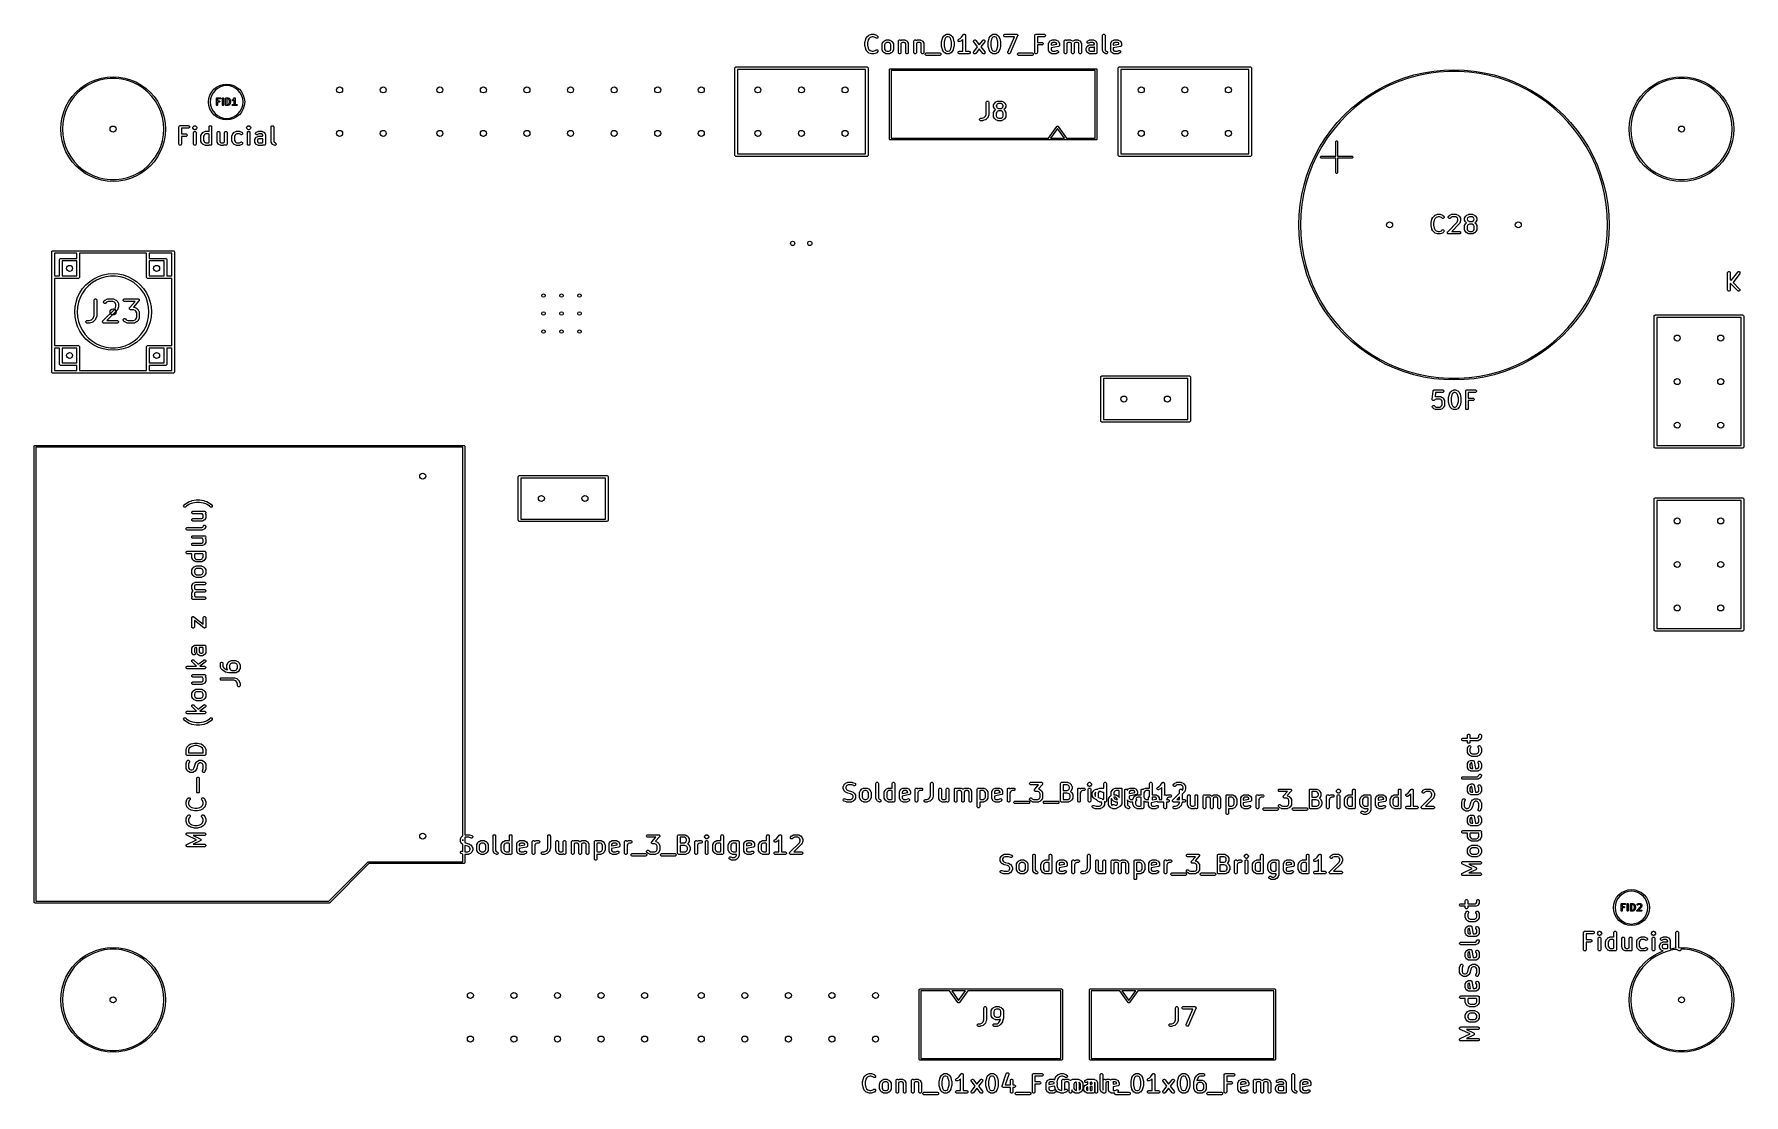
# Model space of a CAD drawing. Extents: x -2.17 to 1.75, y 0.41 to 2.84.
import ezdxf

# ---------------------------------------------------------------- set-up
doc = ezdxf.new("R2010")
doc.units = 0
doc.header["$MEASUREMENT"] = 0
doc.layers.add('BLACK', color=7, linetype='CONTINUOUS')

msp = doc.modelspace()

# ---------------------------------------------------------------- linework, layer by layer
at = {"layer": 'BLACK', "linetype": 'CONTINUOUS'}
for p, q in [((-0.2644, 2.8239), (-0.2625, 2.8313)), ((-0.2625, 2.8314), (-0.2624, 2.8317)), ((-0.2625, 2.8313), (-0.2625, 2.8314)), ((-0.2625, 2.8314), (-0.2625, 2.8314)), ((-0.2624, 2.8317), (-0.2623, 2.8319)), ((-0.2623, 2.832), (-0.2604, 2.8357)), ((-0.2623, 2.8319), (-0.2623, 2.832)), ((-0.2623, 2.8319), (-0.2623, 2.8319)), ((-0.2604, 2.8357), (-0.2603, 2.836)), ((-0.2603, 2.836), (-0.2602, 2.836)), ((-0.2602, 2.8361), (-0.2601, 2.8362)), ((-0.2602, 2.836), (-0.2602, 2.8361)), ((-0.2601, 2.8362), (-0.2599, 2.8365)), ((-0.2601, 2.8362), (-0.2601, 2.8362)), ((-0.2599, 2.8365), (-0.2561, 2.8402)), ((-0.2569, 2.8296), (-0.2586, 2.8228)), ((-0.2553, 2.8326), (-0.2569, 2.8296)), ((-0.2561, 2.8402), (-0.2557, 2.8406)), ((-0.2557, 2.8406), (-0.2556, 2.8406)), ((-0.2556, 2.8406), (-0.2555, 2.8407)), ((-0.2555, 2.8407), (-0.255, 2.8409)), ((-0.2524, 2.8356), (-0.2553, 2.8326)), ((-0.255, 2.8409), (-0.2493, 2.8428)), ((-0.2479, 2.8371), (-0.2524, 2.8356)), ((-0.2493, 2.8428), (-0.2491, 2.8429)), ((-0.2491, 2.8429), (-0.249, 2.8429)), ((-0.249, 2.8429), (-0.2489, 2.8429)), ((-0.2489, 2.8429), (-0.2488, 2.8429)), ((-0.2488, 2.8429), (-0.2487, 2.8429)), ((-0.2487, 2.8429), (-0.2484, 2.843)), ((-0.2484, 2.843), (-0.2447, 2.843)), ((-0.2451, 2.8371), (-0.2479, 2.8371)), ((-0.2406, 2.8356), (-0.2451, 2.8371)), ((-0.2447, 2.843), (-0.2444, 2.8429)), ((-0.2444, 2.8429), (-0.2443, 2.8429)), ((-0.2443, 2.8429), (-0.2442, 2.8429)), ((-0.2442, 2.8429), (-0.2441, 2.8429)), ((-0.2441, 2.8429), (-0.244, 2.8429)), ((-0.244, 2.8429), (-0.2437, 2.8428)), ((-0.2437, 2.8428), (-0.2381, 2.8409)), ((-0.2392, 2.8342), (-0.2406, 2.8356)), ((-0.2388, 2.8338), (-0.2392, 2.8342)), ((-0.2377, 2.8334), (-0.2388, 2.8338)), ((-0.2381, 2.8409), (-0.2376, 2.8407)), ((-0.2366, 2.8334), (-0.2377, 2.8334)), ((-0.2376, 2.8407), (-0.2375, 2.8406)), ((-0.2375, 2.8406), (-0.2374, 2.8406)), ((-0.2374, 2.8406), (-0.2369, 2.8402)), ((-0.2369, 2.8402), (-0.2351, 2.8383)), ((-0.2355, 2.8338), (-0.2366, 2.8334)), ((-0.2347, 2.8346), (-0.2355, 2.8338)), ((-0.2351, 2.8383), (-0.2347, 2.8379)), ((-0.2347, 2.8379), (-0.2343, 2.8368)), ((-0.2343, 2.8357), (-0.2347, 2.8346)), ((-0.2343, 2.8368), (-0.2343, 2.8357)), ((-0.2224, 2.8252), (-0.2205, 2.8271)), ((-0.2205, 2.8271), (-0.2203, 2.8273)), ((-0.2203, 2.8273), (-0.2202, 2.8273)), ((-0.2202, 2.8273), (-0.2201, 2.8274)), ((-0.2201, 2.8274), (-0.22, 2.8275)), ((-0.22, 2.8275), (-0.2197, 2.8277)), ((-0.22, 2.8275), (-0.22, 2.8275)), ((-0.2197, 2.8277), (-0.216, 2.8295)), ((-0.216, 2.8295), (-0.2154, 2.8297)), ((-0.2154, 2.8297), (-0.2153, 2.8297)), ((-0.2153, 2.8297), (-0.2152, 2.8298)), ((-0.2152, 2.8298), (-0.2147, 2.8298)), ((-0.2147, 2.8298), (-0.209, 2.8298)), ((-0.209, 2.8298), (-0.2085, 2.8298)), ((-0.2085, 2.8298), (-0.2084, 2.8297)), ((-0.2084, 2.8297), (-0.2083, 2.8297)), ((-0.2083, 2.8297), (-0.2077, 2.8295)), ((-0.2077, 2.8295), (-0.204, 2.8277)), ((-0.204, 2.8277), (-0.2037, 2.8275)), ((-0.2037, 2.8275), (-0.2036, 2.8275)), ((-0.2036, 2.8275), (-0.2036, 2.8274)), ((-0.2036, 2.8274), (-0.2035, 2.8273)), ((-0.2035, 2.8273), (-0.2034, 2.8273)), ((-0.2034, 2.8273), (-0.2032, 2.8271)), ((-0.2032, 2.8271), (-0.2013, 2.8252)), ((-0.1876, 2.8275), (-0.1871, 2.8285)), ((-0.1876, 2.8269), (-0.1876, 2.8275)), ((-0.1876, 2.8006), (-0.1876, 2.8269)), ((-0.1871, 2.8285), (-0.1863, 2.8293)), ((-0.1863, 2.8293), (-0.1852, 2.8298)), ((-0.1852, 2.8298), (-0.1841, 2.8298)), ((-0.1841, 2.8298), (-0.183, 2.8293)), ((-0.183, 2.8293), (-0.1823, 2.8286)), ((-0.1823, 2.8286), (-0.1804, 2.8295)), ((-0.1804, 2.8295), (-0.1798, 2.8297)), ((-0.1798, 2.8297), (-0.1797, 2.8297)), ((-0.1797, 2.8297), (-0.1796, 2.8298)), ((-0.1796, 2.8298), (-0.179, 2.8298)), ((-0.179, 2.8298), (-0.1734, 2.8298)), ((-0.1734, 2.8298), (-0.1728, 2.8298)), ((-0.1728, 2.8298), (-0.1727, 2.8297)), ((-0.1727, 2.8297), (-0.1726, 2.8297)), ((-0.1726, 2.8297), (-0.1721, 2.8295)), ((-0.1721, 2.8295), (-0.1683, 2.8277)), ((-0.1683, 2.8277), (-0.1682, 2.8276)), ((-0.1682, 2.8276), (-0.1682, 2.8276)), ((-0.1682, 2.8276), (-0.1681, 2.8275)), ((-0.1681, 2.8275), (-0.1679, 2.8273)), ((-0.1679, 2.8273), (-0.1676, 2.8271)), ((-0.1676, 2.8271), (-0.1673, 2.8268)), ((-0.1673, 2.8268), (-0.1671, 2.8265)), ((-0.1671, 2.8265), (-0.1671, 2.8265)), ((-0.1671, 2.8265), (-0.1671, 2.8264)), ((-0.1671, 2.8264), (-0.167, 2.8263)), ((-0.167, 2.8263), (-0.1651, 2.8226)), ((-0.152, 2.8269), (-0.1519, 2.8275)), ((-0.152, 2.8006), (-0.152, 2.8269)), ((-0.1519, 2.8275), (-0.1515, 2.8285)), ((-0.1515, 2.8285), (-0.1507, 2.8293)), ((-0.1507, 2.8293), (-0.1496, 2.8298)), ((-0.1496, 2.8298), (-0.1485, 2.8298)), ((-0.1485, 2.8298), (-0.1474, 2.8293)), ((-0.1474, 2.8293), (-0.1466, 2.8286)), ((-0.1466, 2.8286), (-0.1447, 2.8295)), ((-0.1447, 2.8295), (-0.1442, 2.8297)), ((-0.1442, 2.8297), (-0.1441, 2.8297)), ((-0.1441, 2.8297), (-0.144, 2.8298)), ((-0.144, 2.8298), (-0.1434, 2.8298)), ((-0.1434, 2.8298), (-0.1378, 2.8298)), ((-0.1378, 2.8298), (-0.1372, 2.8298)), ((-0.1372, 2.8298), (-0.1371, 2.8297)), ((-0.1371, 2.8297), (-0.137, 2.8297)), ((-0.137, 2.8297), (-0.1365, 2.8295)), ((-0.1365, 2.8295), (-0.1327, 2.8277)), ((-0.1327, 2.8277), (-0.1326, 2.8276)), ((-0.1326, 2.8276), (-0.1326, 2.8276)), ((-0.1326, 2.8276), (-0.1325, 2.8275)), ((-0.1325, 2.8275), (-0.1322, 2.8273)), ((-0.1322, 2.8273), (-0.132, 2.8271)), ((-0.132, 2.8271), (-0.1317, 2.8268)), ((-0.1317, 2.8268), (-0.1315, 2.8265)), ((-0.1315, 2.8265), (-0.1315, 2.8265)), ((-0.1315, 2.8265), (-0.1315, 2.8264)), ((-0.1315, 2.8264), (-0.1314, 2.8263)), ((-0.1314, 2.8263), (-0.1295, 2.8226)), ((-0.0882, 2.8257), (-0.0863, 2.8332)), ((-0.0882, 2.8256), (-0.0882, 2.8257)), ((-0.0882, 2.8254), (-0.0882, 2.8256)), ((-0.0882, 2.8256), (-0.0882, 2.8256)), ((-0.0882, 2.8252), (-0.0882, 2.8254)), ((-0.0863, 2.8333), (-0.0862, 2.8335)), ((-0.0863, 2.8332), (-0.0863, 2.8333)), ((-0.0863, 2.8333), (-0.0863, 2.8333)), ((-0.0862, 2.8335), (-0.0861, 2.8338)), ((-0.0861, 2.8338), (-0.0842, 2.8376)), ((-0.0861, 2.8338), (-0.0861, 2.8338)), ((-0.0861, 2.8338), (-0.0861, 2.8338)), ((-0.0842, 2.8376), (-0.084, 2.8378)), ((-0.084, 2.8379), (-0.0839, 2.838)), ((-0.084, 2.8378), (-0.084, 2.8379)), ((-0.0839, 2.838), (-0.0839, 2.8381)), ((-0.0839, 2.8381), (-0.0838, 2.8381)), ((-0.0838, 2.8381), (-0.0836, 2.8383)), ((-0.0836, 2.8383), (-0.0818, 2.8402)), ((-0.0806, 2.8315), (-0.0823, 2.8246)), ((-0.0818, 2.8402), (-0.0815, 2.8404)), ((-0.0815, 2.8404), (-0.0815, 2.8405)), ((-0.0815, 2.8405), (-0.0814, 2.8405)), ((-0.0814, 2.8405), (-0.0813, 2.8406)), ((-0.0813, 2.8406), (-0.0812, 2.8406)), ((-0.0812, 2.8406), (-0.081, 2.8408)), ((-0.081, 2.8408), (-0.0772, 2.8426)), ((-0.0791, 2.8345), (-0.0806, 2.8315)), ((-0.0779, 2.8357), (-0.0791, 2.8345)), ((-0.0752, 2.8371), (-0.0779, 2.8357)), ((-0.0772, 2.8426), (-0.0767, 2.8429)), ((-0.0767, 2.8429), (-0.0766, 2.8429)), ((-0.0766, 2.8429), (-0.0765, 2.8429)), ((-0.0765, 2.8429), (-0.0759, 2.843)), ((-0.0759, 2.843), (-0.0722, 2.843)), ((-0.0729, 2.8371), (-0.0752, 2.8371)), ((-0.0702, 2.8357), (-0.0729, 2.8371)), ((-0.0722, 2.843), (-0.0716, 2.8429)), ((-0.0716, 2.8429), (-0.0715, 2.8429)), ((-0.0715, 2.8429), (-0.0714, 2.8429)), ((-0.0714, 2.8429), (-0.0709, 2.8426)), ((-0.0709, 2.8426), (-0.0671, 2.8408)), ((-0.069, 2.8345), (-0.0702, 2.8357)), ((-0.0675, 2.8315), (-0.069, 2.8345)), ((-0.0658, 2.8246), (-0.0675, 2.8315)), ((-0.0671, 2.8408), (-0.0669, 2.8406)), ((-0.0669, 2.8406), (-0.0668, 2.8406)), ((-0.0668, 2.8406), (-0.0667, 2.8405)), ((-0.0667, 2.8405), (-0.0666, 2.8405)), ((-0.0666, 2.8405), (-0.0666, 2.8404)), ((-0.0666, 2.8404), (-0.0663, 2.8402)), ((-0.0663, 2.8402), (-0.0645, 2.8383)), ((-0.0645, 2.8383), (-0.0643, 2.8381)), ((-0.0643, 2.8381), (-0.0642, 2.8381)), ((-0.0642, 2.8381), (-0.0642, 2.838)), ((-0.0642, 2.838), (-0.0641, 2.8379)), ((-0.0641, 2.8379), (-0.0641, 2.8378)), ((-0.0641, 2.8378), (-0.0639, 2.8376)), ((-0.0639, 2.8376), (-0.062, 2.8338)), ((-0.062, 2.8338), (-0.062, 2.8338)), ((-0.062, 2.8338), (-0.062, 2.8338)), ((-0.062, 2.8338), (-0.0619, 2.8335)), ((-0.0619, 2.8335), (-0.0618, 2.8333)), ((-0.0618, 2.8333), (-0.0618, 2.8333)), ((-0.0618, 2.8333), (-0.0618, 2.8332)), ((-0.0618, 2.8332), (-0.0599, 2.8257)), ((-0.0599, 2.8257), (-0.0599, 2.8256)), ((-0.0599, 2.8256), (-0.0599, 2.8256)), ((-0.0599, 2.8256), (-0.0599, 2.8254)), ((-0.0599, 2.8254), (-0.0599, 2.8252)), ((-0.0507, 2.8291), (-0.0504, 2.8302)), ((-0.0507, 2.828), (-0.0507, 2.8291)), ((-0.0501, 2.8269), (-0.0507, 2.828)), ((-0.0504, 2.8302), (-0.0496, 2.8311)), ((-0.0493, 2.8262), (-0.0501, 2.8269)), ((-0.0496, 2.8311), (-0.0491, 2.8314)), ((-0.0482, 2.8258), (-0.0493, 2.8262)), ((-0.0491, 2.8314), (-0.0458, 2.8331)), ((-0.047, 2.8259), (-0.0482, 2.8258)), ((-0.0465, 2.8261), (-0.047, 2.8259)), ((-0.0427, 2.828), (-0.0465, 2.8261)), ((-0.0458, 2.8331), (-0.0426, 2.8363)), ((-0.0425, 2.8281), (-0.0427, 2.828)), ((-0.0426, 2.8363), (-0.039, 2.8416)), ((-0.0424, 2.8282), (-0.0425, 2.8281)), ((-0.0423, 2.8282), (-0.0424, 2.8282)), ((-0.0422, 2.8283), (-0.0423, 2.8282)), ((-0.042, 2.8285), (-0.0422, 2.8284)), ((-0.0422, 2.8284), (-0.0422, 2.8283)), ((-0.0395, 2.831), (-0.042, 2.8285)), ((-0.0395, 2.8036), (-0.0395, 2.831)), ((-0.039, 2.8416), (-0.0386, 2.8421)), ((-0.039, 2.8416), (-0.039, 2.8416)), ((-0.039, 2.8416), (-0.039, 2.8416)), ((-0.039, 2.8416), (-0.039, 2.8416)), ((-0.0386, 2.8421), (-0.0384, 2.8423)), ((-0.0384, 2.8423), (-0.0382, 2.8425)), ((-0.0382, 2.8425), (-0.0379, 2.8426)), ((-0.0379, 2.8426), (-0.0377, 2.8427)), ((-0.0377, 2.8427), (-0.0374, 2.8428)), ((-0.0374, 2.8428), (-0.0371, 2.8429)), ((-0.0371, 2.8429), (-0.0368, 2.8429)), ((-0.0368, 2.8429), (-0.0366, 2.843)), ((-0.0366, 2.843), (-0.0363, 2.8429)), ((-0.0363, 2.8429), (-0.036, 2.8429)), ((-0.036, 2.8429), (-0.0357, 2.8428)), ((-0.0357, 2.8428), (-0.0354, 2.8427)), ((-0.0354, 2.8427), (-0.0352, 2.8426)), ((-0.0352, 2.8426), (-0.0349, 2.8425)), ((-0.0349, 2.8425), (-0.0347, 2.8423)), ((-0.0347, 2.8423), (-0.0345, 2.8421)), ((-0.0345, 2.8421), (-0.0343, 2.8419)), ((-0.0343, 2.8419), (-0.0341, 2.8416)), ((-0.0341, 2.8416), (-0.034, 2.8414)), ((-0.034, 2.8414), (-0.0338, 2.8411)), ((-0.0338, 2.8411), (-0.0338, 2.8409)), ((-0.0338, 2.8409), (-0.0337, 2.8406)), ((-0.0337, 2.8406), (-0.0336, 2.84)), ((-0.0336, 2.84), (-0.0336, 2.84)), ((-0.0336, 2.84), (-0.0336, 2.84)), ((-0.0336, 2.84), (-0.0336, 2.84)), ((-0.0336, 2.84), (-0.0336, 2.8036)), ((-0.0151, 2.8267), (-0.015, 2.8278)), ((-0.0148, 2.8255), (-0.0151, 2.8267)), ((-0.015, 2.8278), (-0.0144, 2.8288)), ((-0.0145, 2.8251), (-0.0148, 2.8255)), ((-0.0144, 2.8288), (-0.0135, 2.8295)), ((-0.0135, 2.8295), (-0.0124, 2.8298)), ((-0.0124, 2.8298), (-0.0113, 2.8297)), ((-0.0113, 2.8297), (-0.0103, 2.8291)), ((-0.0103, 2.8291), (-0.0099, 2.8287)), ((-0.0099, 2.8287), (-0.0019, 2.8185)), ((-0.0019, 2.8185), (0.0061, 2.8287)), ((0.0061, 2.8287), (0.0065, 2.8291)), ((0.0065, 2.8291), (0.0075, 2.8297)), ((0.0075, 2.8297), (0.0087, 2.8298)), ((0.0087, 2.8298), (0.0098, 2.8295)), ((0.0098, 2.8295), (0.0107, 2.8288)), ((0.0107, 2.8288), (0.0112, 2.8278)), ((0.0111, 2.8255), (0.0108, 2.8251)), ((0.0114, 2.8267), (0.0111, 2.8255)), ((0.0112, 2.8278), (0.0114, 2.8267)), ((0.0186, 2.8254), (0.0187, 2.8256)), ((0.0186, 2.8252), (0.0186, 2.8254)), ((0.0187, 2.8257), (0.0206, 2.8332)), ((0.0187, 2.8256), (0.0187, 2.8257)), ((0.0187, 2.8256), (0.0187, 2.8256)), ((0.0206, 2.8333), (0.0207, 2.8335)), ((0.0206, 2.8332), (0.0206, 2.8333)), ((0.0206, 2.8333), (0.0206, 2.8333)), ((0.0207, 2.8335), (0.0208, 2.8338)), ((0.0208, 2.8338), (0.0227, 2.8376)), ((0.0208, 2.8338), (0.0208, 2.8338)), ((0.0208, 2.8338), (0.0208, 2.8338)), ((0.0227, 2.8376), (0.0228, 2.8378)), ((0.0228, 2.8378), (0.0229, 2.8379)), ((0.0229, 2.838), (0.023, 2.8381)), ((0.0229, 2.8379), (0.0229, 2.838)), ((0.023, 2.8381), (0.0232, 2.8383)), ((0.023, 2.8381), (0.023, 2.8381)), ((0.0232, 2.8383), (0.0251, 2.8402)), ((0.0262, 2.8315), (0.0245, 2.8246)), ((0.0251, 2.8402), (0.0253, 2.8404)), ((0.0253, 2.8404), (0.0254, 2.8405)), ((0.0254, 2.8405), (0.0255, 2.8405)), ((0.0255, 2.8405), (0.0255, 2.8406)), ((0.0255, 2.8406), (0.0256, 2.8406)), ((0.0256, 2.8406), (0.0259, 2.8408)), ((0.0259, 2.8408), (0.0296, 2.8426)), ((0.0277, 2.8345), (0.0262, 2.8315)), ((0.0289, 2.8357), (0.0277, 2.8345)), ((0.0316, 2.8371), (0.0289, 2.8357)), ((0.0296, 2.8426), (0.0302, 2.8429)), ((0.0302, 2.8429), (0.0303, 2.8429)), ((0.0303, 2.8429), (0.0304, 2.8429)), ((0.0304, 2.8429), (0.0309, 2.843)), ((0.0309, 2.843), (0.0347, 2.843)), ((0.034, 2.8371), (0.0316, 2.8371)), ((0.0367, 2.8357), (0.034, 2.8371)), ((0.0347, 2.843), (0.0353, 2.8429)), ((0.0353, 2.8429), (0.0354, 2.8429)), ((0.0354, 2.8429), (0.0355, 2.8429)), ((0.0355, 2.8429), (0.036, 2.8426)), ((0.036, 2.8426), (0.0398, 2.8408)), ((0.0379, 2.8345), (0.0367, 2.8357)), ((0.0394, 2.8315), (0.0379, 2.8345)), ((0.0411, 2.8246), (0.0394, 2.8315)), ((0.0398, 2.8408), (0.04, 2.8406)), ((0.04, 2.8406), (0.0401, 2.8406)), ((0.0401, 2.8406), (0.0402, 2.8405)), ((0.0402, 2.8405), (0.0402, 2.8405)), ((0.0402, 2.8405), (0.0403, 2.8404)), ((0.0403, 2.8404), (0.0405, 2.8402)), ((0.0405, 2.8402), (0.0424, 2.8383)), ((0.0424, 2.8383), (0.0426, 2.8381)), ((0.0426, 2.8381), (0.0426, 2.8381)), ((0.0426, 2.8381), (0.0427, 2.838)), ((0.0427, 2.838), (0.0428, 2.8379)), ((0.0428, 2.8379), (0.0428, 2.8378)), ((0.0428, 2.8378), (0.043, 2.8376)), ((0.043, 2.8376), (0.0448, 2.8338)), ((0.0448, 2.8338), (0.0448, 2.8338)), ((0.0448, 2.8338), (0.0449, 2.8338)), ((0.0449, 2.8338), (0.0449, 2.8335)), ((0.0449, 2.8335), (0.045, 2.8333)), ((0.045, 2.8333), (0.045, 2.8333)), ((0.045, 2.8333), (0.0451, 2.8332)), ((0.0451, 2.8332), (0.0469, 2.8257)), ((0.0469, 2.8257), (0.0469, 2.8256)), ((0.0469, 2.8256), (0.047, 2.8256)), ((0.047, 2.8256), (0.047, 2.8254)), ((0.047, 2.8254), (0.047, 2.8252)), ((0.0543, 2.8406), (0.0547, 2.8416)), ((0.0543, 2.8394), (0.0543, 2.8406)), ((0.0547, 2.8384), (0.0543, 2.8394)), ((0.0547, 2.8416), (0.0555, 2.8425)), ((0.0555, 2.8376), (0.0547, 2.8384)), ((0.0555, 2.8425), (0.0566, 2.8429)), ((0.0566, 2.8371), (0.0555, 2.8376)), ((0.0566, 2.8429), (0.0572, 2.843)), ((0.0572, 2.8371), (0.0566, 2.8371)), ((0.0572, 2.843), (0.0834, 2.843)), ((0.079, 2.8371), (0.0572, 2.8371)), ((0.0638, 2.8018), (0.079, 2.8371)), ((0.0861, 2.8388), (0.0693, 2.7995)), ((0.0834, 2.843), (0.084, 2.8429)), ((0.084, 2.8429), (0.084, 2.8429)), ((0.084, 2.8429), (0.084, 2.8429)), ((0.084, 2.8429), (0.0846, 2.8427)), ((0.0846, 2.8427), (0.0851, 2.8425)), ((0.0851, 2.8425), (0.0851, 2.8424)), ((0.0851, 2.8424), (0.0851, 2.8424)), ((0.0851, 2.8424), (0.0855, 2.842)), ((0.0855, 2.842), (0.0859, 2.8416)), ((0.0859, 2.8416), (0.0859, 2.8416)), ((0.0859, 2.8416), (0.0859, 2.8416)), ((0.0859, 2.8416), (0.0861, 2.8411)), ((0.0861, 2.8411), (0.0863, 2.8406)), ((0.0863, 2.8394), (0.0861, 2.8388)), ((0.0863, 2.8406), (0.0863, 2.8406)), ((0.0863, 2.8406), (0.0863, 2.8405)), ((0.0863, 2.8405), (0.0863, 2.84)), ((0.0863, 2.84), (0.0863, 2.8394)), ((0.0863, 2.8394), (0.0863, 2.8394)), ((0.0863, 2.8394), (0.0863, 2.8394)), ((0.1255, 2.8406), (0.126, 2.8416)), ((0.1255, 2.84), (0.1255, 2.8406)), ((0.1255, 2.8006), (0.1255, 2.84)), ((0.126, 2.8416), (0.1268, 2.8425)), ((0.1268, 2.8425), (0.1278, 2.8429)), ((0.1278, 2.8429), (0.1284, 2.843)), ((0.1284, 2.843), (0.1472, 2.843)), ((0.1472, 2.8371), (0.1314, 2.8371)), ((0.1314, 2.8371), (0.1314, 2.8242)), ((0.1472, 2.843), (0.1477, 2.8429)), ((0.1477, 2.8371), (0.1472, 2.8371)), ((0.1477, 2.8429), (0.1488, 2.8425)), ((0.1488, 2.8376), (0.1477, 2.8371)), ((0.1488, 2.8425), (0.1496, 2.8416)), ((0.1496, 2.8384), (0.1488, 2.8376)), ((0.1496, 2.8416), (0.1501, 2.8406)), ((0.1501, 2.8394), (0.1496, 2.8384)), ((0.1501, 2.8406), (0.1501, 2.8394)), ((0.1577, 2.8226), (0.1595, 2.8263)), ((0.1595, 2.8263), (0.1596, 2.8264)), ((0.1596, 2.8264), (0.1596, 2.8265)), ((0.1596, 2.8265), (0.1597, 2.8265)), ((0.1597, 2.8265), (0.1598, 2.8268)), ((0.1598, 2.8268), (0.1601, 2.8271)), ((0.1601, 2.8271), (0.1604, 2.8273)), ((0.1604, 2.8273), (0.1607, 2.8275)), ((0.1607, 2.8275), (0.1607, 2.8276)), ((0.1607, 2.8276), (0.1608, 2.8276)), ((0.1608, 2.8276), (0.1609, 2.8277)), ((0.1609, 2.8277), (0.1646, 2.8295)), ((0.1646, 2.8295), (0.1651, 2.8297)), ((0.1651, 2.8297), (0.1652, 2.8297)), ((0.1652, 2.8297), (0.1653, 2.8298)), ((0.1653, 2.8298), (0.1659, 2.8298)), ((0.1659, 2.8298), (0.1734, 2.8298)), ((0.1734, 2.8298), (0.174, 2.8298)), ((0.174, 2.8298), (0.1741, 2.8297)), ((0.1741, 2.8297), (0.1742, 2.8297)), ((0.1742, 2.8297), (0.1747, 2.8295)), ((0.1747, 2.8295), (0.1785, 2.8277)), ((0.1785, 2.8277), (0.1786, 2.8276)), ((0.1786, 2.8276), (0.1786, 2.8276)), ((0.1786, 2.8276), (0.1787, 2.8275)), ((0.1787, 2.8275), (0.179, 2.8273)), ((0.179, 2.8273), (0.1792, 2.8271)), ((0.1792, 2.8271), (0.1795, 2.8268)), ((0.1795, 2.8268), (0.1797, 2.8265)), ((0.1797, 2.8265), (0.1797, 2.8265)), ((0.1797, 2.8265), (0.1797, 2.8264)), ((0.1797, 2.8264), (0.1798, 2.8263)), ((0.1798, 2.8263), (0.1817, 2.8226)), ((0.193, 2.8275), (0.1935, 2.8285)), ((0.193, 2.8269), (0.193, 2.8275)), ((0.193, 2.8006), (0.193, 2.8269)), ((0.1935, 2.8285), (0.1943, 2.8293)), ((0.1943, 2.8293), (0.1953, 2.8298)), ((0.1953, 2.8298), (0.1965, 2.8298)), ((0.1965, 2.8298), (0.1976, 2.8293)), ((0.1976, 2.8293), (0.1983, 2.8286)), ((0.1983, 2.8286), (0.2002, 2.8295)), ((0.2002, 2.8295), (0.2008, 2.8297)), ((0.2008, 2.8297), (0.2009, 2.8297)), ((0.2009, 2.8297), (0.201, 2.8298)), ((0.201, 2.8298), (0.2015, 2.8298)), ((0.2015, 2.8298), (0.2072, 2.8298)), ((0.2072, 2.8298), (0.2077, 2.8298)), ((0.2077, 2.8298), (0.2078, 2.8297)), ((0.2078, 2.8297), (0.2079, 2.8297)), ((0.2079, 2.8297), (0.2085, 2.8295)), ((0.2085, 2.8295), (0.2122, 2.8277)), ((0.2122, 2.8277), (0.2123, 2.8276)), ((0.2123, 2.8276), (0.2124, 2.8276)), ((0.2124, 2.8276), (0.2124, 2.8275)), ((0.2124, 2.8275), (0.2127, 2.8273)), ((0.2127, 2.8273), (0.2128, 2.8273)), ((0.2128, 2.8273), (0.2129, 2.8273)), ((0.2129, 2.8273), (0.2131, 2.8275)), ((0.2131, 2.8275), (0.2132, 2.8276)), ((0.2132, 2.8276), (0.2133, 2.8277)), ((0.2132, 2.8276), (0.2132, 2.8276)), ((0.2133, 2.8277), (0.2171, 2.8295)), ((0.2171, 2.8295), (0.2176, 2.8297)), ((0.2176, 2.8297), (0.2177, 2.8297)), ((0.2177, 2.8297), (0.2178, 2.8298)), ((0.2178, 2.8298), (0.2184, 2.8298)), ((0.2184, 2.8298), (0.224, 2.8298)), ((0.224, 2.8298), (0.2246, 2.8298)), ((0.2246, 2.8298), (0.2247, 2.8297)), ((0.2247, 2.8297), (0.2248, 2.8297)), ((0.2248, 2.8297), (0.2254, 2.8295)), ((0.2254, 2.8295), (0.2291, 2.8277)), ((0.2291, 2.8277), (0.2292, 2.8276)), ((0.2292, 2.8276), (0.2293, 2.8276)), ((0.2293, 2.8276), (0.2293, 2.8275)), ((0.2293, 2.8275), (0.2296, 2.8273)), ((0.2296, 2.8273), (0.2298, 2.8271)), ((0.2298, 2.8271), (0.2301, 2.8268)), ((0.2301, 2.8268), (0.2303, 2.8265)), ((0.2303, 2.8265), (0.2304, 2.8265)), ((0.2304, 2.8265), (0.2304, 2.8264)), ((0.2304, 2.8264), (0.2304, 2.8263)), ((0.2304, 2.8263), (0.2323, 2.8226)), ((0.2455, 2.8254), (0.2458, 2.8265)), ((0.2456, 2.8242), (0.2455, 2.8254)), ((0.2458, 2.8265), (0.2466, 2.8273)), ((0.2466, 2.8273), (0.2471, 2.8277)), ((0.2471, 2.8277), (0.2508, 2.8295)), ((0.2508, 2.8295), (0.2514, 2.8297)), ((0.2514, 2.8297), (0.2515, 2.8297)), ((0.2515, 2.8297), (0.2516, 2.8298)), ((0.2516, 2.8298), (0.2522, 2.8298)), ((0.2522, 2.8298), (0.2597, 2.8298)), ((0.2597, 2.8298), (0.2602, 2.8298)), ((0.2602, 2.8298), (0.2603, 2.8297)), ((0.2603, 2.8297), (0.2604, 2.8297)), ((0.2604, 2.8297), (0.261, 2.8295)), ((0.261, 2.8295), (0.2647, 2.8277)), ((0.2647, 2.8277), (0.2648, 2.8276)), ((0.2648, 2.8276), (0.2649, 2.8276)), ((0.2649, 2.8276), (0.2649, 2.8275)), ((0.2649, 2.8275), (0.2652, 2.8273)), ((0.2652, 2.8273), (0.2655, 2.8271)), ((0.2655, 2.8271), (0.2657, 2.8268)), ((0.2657, 2.8268), (0.2659, 2.8265)), ((0.2659, 2.8265), (0.266, 2.8265)), ((0.266, 2.8265), (0.266, 2.8264)), ((0.266, 2.8264), (0.266, 2.8263)), ((0.266, 2.8263), (0.2679, 2.8226)), ((0.2811, 2.8406), (0.2816, 2.8416)), ((0.2811, 2.84), (0.2811, 2.8406)), ((0.2811, 2.8063), (0.2811, 2.84)), ((0.2816, 2.8416), (0.2824, 2.8425)), ((0.2824, 2.8425), (0.2835, 2.8429)), ((0.2835, 2.8429), (0.2846, 2.8429)), ((0.2846, 2.8429), (0.2857, 2.8425)), ((0.2857, 2.8425), (0.2865, 2.8416)), ((0.2865, 2.8416), (0.2869, 2.8406)), ((0.2869, 2.8406), (0.287, 2.84)), ((0.287, 2.84), (0.287, 2.807)), ((0.3001, 2.8226), (0.302, 2.8263)), ((0.302, 2.8263), (0.3021, 2.8264)), ((0.3021, 2.8265), (0.3023, 2.8268)), ((0.3021, 2.8264), (0.3021, 2.8265)), ((0.3021, 2.8265), (0.3021, 2.8265)), ((0.3023, 2.8268), (0.3026, 2.8271)), ((0.3026, 2.8271), (0.3028, 2.8273)), ((0.3028, 2.8273), (0.3031, 2.8275)), ((0.3031, 2.8275), (0.3032, 2.8276)), ((0.3032, 2.8276), (0.3033, 2.8277)), ((0.3032, 2.8276), (0.3032, 2.8276)), ((0.3033, 2.8277), (0.3071, 2.8295)), ((0.3071, 2.8295), (0.3076, 2.8297)), ((0.3076, 2.8297), (0.3077, 2.8297)), ((0.3077, 2.8297), (0.3078, 2.8298)), ((0.3078, 2.8298), (0.3084, 2.8298)), ((0.3084, 2.8298), (0.3159, 2.8298)), ((0.3159, 2.8298), (0.3165, 2.8298)), ((0.3165, 2.8298), (0.3166, 2.8297)), ((0.3166, 2.8297), (0.3167, 2.8297)), ((0.3167, 2.8297), (0.3172, 2.8295)), ((0.3172, 2.8295), (0.321, 2.8277)), ((0.321, 2.8277), (0.3211, 2.8276)), ((0.3211, 2.8276), (0.3211, 2.8276)), ((0.3211, 2.8276), (0.3212, 2.8275)), ((0.3212, 2.8275), (0.3215, 2.8273)), ((0.3215, 2.8273), (0.3217, 2.8271)), ((0.3217, 2.8271), (0.322, 2.8268)), ((0.322, 2.8268), (0.3222, 2.8265)), ((0.3222, 2.8265), (0.3222, 2.8265)), ((0.3222, 2.8265), (0.3222, 2.8264)), ((0.3222, 2.8264), (0.3223, 2.8263)), ((0.3223, 2.8263), (0.3242, 2.8226)), ((-0.2645, 2.8233), (-0.2644, 2.8235)), ((-0.2645, 2.8232), (-0.2645, 2.8233)), ((-0.2645, 2.8231), (-0.2645, 2.8232)), ((-0.2645, 2.8175), (-0.2645, 2.8231)), ((-0.2645, 2.8174), (-0.2645, 2.8175)), ((-0.2644, 2.8172), (-0.2645, 2.8174)), ((-0.2645, 2.8174), (-0.2645, 2.8174)), ((-0.2644, 2.8238), (-0.2644, 2.8239)), ((-0.2644, 2.8237), (-0.2644, 2.8238)), ((-0.2644, 2.8235), (-0.2644, 2.8237)), ((-0.2644, 2.8169), (-0.2644, 2.8172)), ((-0.2644, 2.8168), (-0.2644, 2.8169)), ((-0.2644, 2.8169), (-0.2644, 2.8169)), ((-0.2625, 2.8093), (-0.2644, 2.8168)), ((-0.2625, 2.8092), (-0.2625, 2.8093)), ((-0.2625, 2.8093), (-0.2625, 2.8093)), ((-0.2624, 2.809), (-0.2625, 2.8092)), ((-0.2623, 2.8087), (-0.2624, 2.809)), ((-0.2604, 2.8049), (-0.2623, 2.8087)), ((-0.2623, 2.8087), (-0.2623, 2.8087)), ((-0.2623, 2.8087), (-0.2623, 2.8087)), ((-0.2603, 2.8047), (-0.2604, 2.8049)), ((-0.2602, 2.8046), (-0.2603, 2.8047)), ((-0.2602, 2.8045), (-0.2602, 2.8046)), ((-0.2601, 2.8045), (-0.2602, 2.8045)), ((-0.2601, 2.8044), (-0.2601, 2.8045)), ((-0.2599, 2.8042), (-0.2601, 2.8044)), ((-0.2561, 2.8004), (-0.2599, 2.8042)), ((-0.2586, 2.8228), (-0.2586, 2.8179)), ((-0.2586, 2.8179), (-0.2569, 2.811)), ((-0.2569, 2.811), (-0.2553, 2.808)), ((-0.2557, 2.8001), (-0.2561, 2.8004)), ((-0.2556, 2.8), (-0.2557, 2.8001)), ((-0.2555, 2.7999), (-0.2556, 2.8)), ((-0.255, 2.7997), (-0.2555, 2.7999)), ((-0.2553, 2.808), (-0.2524, 2.8051)), ((-0.2493, 2.7978), (-0.255, 2.7997)), ((-0.2524, 2.8051), (-0.2479, 2.8036)), ((-0.2491, 2.7978), (-0.2493, 2.7978)), ((-0.249, 2.7977), (-0.2491, 2.7978)), ((-0.2489, 2.7977), (-0.249, 2.7977)), ((-0.2488, 2.7977), (-0.2489, 2.7977)), ((-0.2487, 2.7977), (-0.2488, 2.7977)), ((-0.2484, 2.7977), (-0.2487, 2.7977)), ((-0.2447, 2.7977), (-0.2484, 2.7977)), ((-0.2479, 2.8036), (-0.2451, 2.8036)), ((-0.2451, 2.8036), (-0.2406, 2.8051)), ((-0.2444, 2.7977), (-0.2447, 2.7977)), ((-0.2443, 2.7977), (-0.2444, 2.7977)), ((-0.2442, 2.7977), (-0.2443, 2.7977)), ((-0.2441, 2.7977), (-0.2442, 2.7977)), ((-0.244, 2.7978), (-0.2441, 2.7977)), ((-0.2437, 2.7978), (-0.244, 2.7978)), ((-0.2381, 2.7997), (-0.2437, 2.7978)), ((-0.2406, 2.8051), (-0.2392, 2.8065)), ((-0.2392, 2.8065), (-0.2388, 2.8068)), ((-0.2388, 2.8068), (-0.2377, 2.8073)), ((-0.2376, 2.7999), (-0.2381, 2.7997)), ((-0.2377, 2.8073), (-0.2366, 2.8073)), ((-0.2375, 2.8), (-0.2376, 2.7999)), ((-0.2374, 2.8001), (-0.2375, 2.8)), ((-0.2369, 2.8004), (-0.2374, 2.8001)), ((-0.2351, 2.8023), (-0.2369, 2.8004)), ((-0.2366, 2.8073), (-0.2355, 2.8068)), ((-0.2355, 2.8068), (-0.2347, 2.806)), ((-0.2347, 2.8027), (-0.2351, 2.8023)), ((-0.2347, 2.806), (-0.2343, 2.805)), ((-0.2343, 2.8038), (-0.2347, 2.8027)), ((-0.2343, 2.805), (-0.2343, 2.8038)), ((-0.2251, 2.82), (-0.225, 2.8201)), ((-0.2251, 2.8194), (-0.2251, 2.82)), ((-0.2251, 2.8081), (-0.2251, 2.8194)), ((-0.2251, 2.8076), (-0.2251, 2.8081)), ((-0.225, 2.8075), (-0.2251, 2.8076)), ((-0.225, 2.8202), (-0.2248, 2.8207)), ((-0.225, 2.8201), (-0.225, 2.8202)), ((-0.225, 2.8074), (-0.225, 2.8075)), ((-0.2248, 2.8068), (-0.225, 2.8074)), ((-0.2248, 2.8207), (-0.2229, 2.8245)), ((-0.2229, 2.8031), (-0.2248, 2.8068)), ((-0.2229, 2.8245), (-0.2228, 2.8247)), ((-0.2228, 2.8028), (-0.2229, 2.8031)), ((-0.2228, 2.8247), (-0.2227, 2.8248)), ((-0.2227, 2.8027), (-0.2228, 2.8028)), ((-0.2227, 2.8248), (-0.2227, 2.8249)), ((-0.2227, 2.8249), (-0.2226, 2.8249)), ((-0.2226, 2.8026), (-0.2227, 2.8027)), ((-0.2227, 2.8027), (-0.2227, 2.8027)), ((-0.2226, 2.825), (-0.2224, 2.8252)), ((-0.2226, 2.8249), (-0.2226, 2.825)), ((-0.2226, 2.8025), (-0.2226, 2.8026)), ((-0.2224, 2.8023), (-0.2226, 2.8025)), ((-0.2205, 2.8004), (-0.2224, 2.8023)), ((-0.2203, 2.8002), (-0.2205, 2.8004)), ((-0.2202, 2.8002), (-0.2203, 2.8002)), ((-0.2201, 2.8001), (-0.2202, 2.8002)), ((-0.22, 2.8001), (-0.2201, 2.8001)), ((-0.22, 2.8), (-0.22, 2.8001)), ((-0.2197, 2.7999), (-0.22, 2.8)), ((-0.216, 2.798), (-0.2197, 2.7999)), ((-0.2179, 2.8214), (-0.2192, 2.8187)), ((-0.2192, 2.8187), (-0.2192, 2.8088)), ((-0.2192, 2.8088), (-0.2179, 2.8061)), ((-0.2167, 2.8226), (-0.2179, 2.8214)), ((-0.2179, 2.8061), (-0.2167, 2.8049)), ((-0.214, 2.8239), (-0.2167, 2.8226)), ((-0.2167, 2.8049), (-0.214, 2.8036)), ((-0.2154, 2.7978), (-0.216, 2.798)), ((-0.2153, 2.7978), (-0.2154, 2.7978)), ((-0.2152, 2.7977), (-0.2153, 2.7978)), ((-0.2147, 2.7977), (-0.2152, 2.7977)), ((-0.209, 2.7977), (-0.2147, 2.7977)), ((-0.2097, 2.8239), (-0.214, 2.8239)), ((-0.214, 2.8036), (-0.2097, 2.8036)), ((-0.207, 2.8226), (-0.2097, 2.8239)), ((-0.2097, 2.8036), (-0.207, 2.8049)), ((-0.2085, 2.7977), (-0.209, 2.7977)), ((-0.2084, 2.7978), (-0.2085, 2.7977)), ((-0.2083, 2.7978), (-0.2084, 2.7978)), ((-0.2077, 2.798), (-0.2083, 2.7978)), ((-0.204, 2.7999), (-0.2077, 2.798)), ((-0.2058, 2.8214), (-0.207, 2.8226)), ((-0.207, 2.8049), (-0.2058, 2.8061)), ((-0.2045, 2.8187), (-0.2058, 2.8214)), ((-0.2058, 2.8061), (-0.2045, 2.8088)), ((-0.2045, 2.8088), (-0.2045, 2.8187)), ((-0.2037, 2.8), (-0.204, 2.7999)), ((-0.2036, 2.8001), (-0.2037, 2.8)), ((-0.2035, 2.8002), (-0.2036, 2.8001)), ((-0.2036, 2.8001), (-0.2036, 2.8001)), ((-0.2034, 2.8002), (-0.2035, 2.8002)), ((-0.2032, 2.8004), (-0.2034, 2.8002)), ((-0.2013, 2.8023), (-0.2032, 2.8004)), ((-0.2013, 2.8252), (-0.2011, 2.825)), ((-0.2011, 2.8025), (-0.2013, 2.8023)), ((-0.2011, 2.825), (-0.2011, 2.8249)), ((-0.2011, 2.8249), (-0.201, 2.8249)), ((-0.201, 2.8027), (-0.2011, 2.8026)), ((-0.2011, 2.8026), (-0.2011, 2.8025)), ((-0.201, 2.8249), (-0.201, 2.8248)), ((-0.201, 2.8248), (-0.2009, 2.8247)), ((-0.2009, 2.8028), (-0.201, 2.8027)), ((-0.201, 2.8027), (-0.201, 2.8027)), ((-0.2009, 2.8247), (-0.2008, 2.8245)), ((-0.2008, 2.8031), (-0.2009, 2.8028)), ((-0.2008, 2.8245), (-0.1989, 2.8207)), ((-0.1989, 2.8068), (-0.2008, 2.8031)), ((-0.1989, 2.8207), (-0.1987, 2.8202)), ((-0.1987, 2.8074), (-0.1989, 2.8068)), ((-0.1987, 2.8202), (-0.1987, 2.8201)), ((-0.1987, 2.8201), (-0.1986, 2.82)), ((-0.1986, 2.8076), (-0.1987, 2.8075)), ((-0.1987, 2.8075), (-0.1987, 2.8074)), ((-0.1986, 2.82), (-0.1986, 2.8194)), ((-0.1986, 2.8194), (-0.1986, 2.8081)), ((-0.1986, 2.8081), (-0.1986, 2.8076)), ((-0.1876, 2.8001), (-0.1876, 2.8006)), ((-0.1871, 2.799), (-0.1876, 2.8001)), ((-0.1863, 2.7982), (-0.1871, 2.799)), ((-0.1852, 2.7977), (-0.1863, 2.7982)), ((-0.1841, 2.7977), (-0.1852, 2.7977)), ((-0.183, 2.7982), (-0.1841, 2.7977)), ((-0.1822, 2.799), (-0.183, 2.7982)), ((-0.1818, 2.8001), (-0.1822, 2.799)), ((-0.1817, 2.8006), (-0.1818, 2.8001)), ((-0.181, 2.8226), (-0.1817, 2.8219)), ((-0.1817, 2.8219), (-0.1817, 2.8006)), ((-0.1783, 2.8239), (-0.181, 2.8226)), ((-0.1741, 2.8239), (-0.1783, 2.8239)), ((-0.1719, 2.8228), (-0.1741, 2.8239)), ((-0.1707, 2.8206), (-0.1719, 2.8228)), ((-0.1707, 2.8006), (-0.1707, 2.8206)), ((-0.1707, 2.8001), (-0.1707, 2.8006)), ((-0.1702, 2.799), (-0.1707, 2.8001)), ((-0.1694, 2.7982), (-0.1702, 2.799)), ((-0.1684, 2.7977), (-0.1694, 2.7982)), ((-0.1672, 2.7977), (-0.1684, 2.7977)), ((-0.1661, 2.7982), (-0.1672, 2.7977)), ((-0.1653, 2.799), (-0.1661, 2.7982)), ((-0.1649, 2.8001), (-0.1653, 2.799)), ((-0.1651, 2.8226), (-0.1649, 2.822)), ((-0.1649, 2.822), (-0.1649, 2.8219)), ((-0.1649, 2.8219), (-0.1649, 2.8218)), ((-0.1649, 2.8218), (-0.1648, 2.8213)), ((-0.1648, 2.8006), (-0.1649, 2.8001)), ((-0.1648, 2.8213), (-0.1648, 2.8006)), ((-0.1519, 2.8001), (-0.152, 2.8006)), ((-0.1515, 2.799), (-0.1519, 2.8001)), ((-0.1507, 2.7982), (-0.1515, 2.799)), ((-0.1496, 2.7977), (-0.1507, 2.7982)), ((-0.1485, 2.7977), (-0.1496, 2.7977)), ((-0.1474, 2.7982), (-0.1485, 2.7977)), ((-0.1466, 2.799), (-0.1474, 2.7982)), ((-0.1461, 2.8001), (-0.1466, 2.799)), ((-0.1454, 2.8226), (-0.1461, 2.8219)), ((-0.1461, 2.8219), (-0.1461, 2.8006)), ((-0.1461, 2.8006), (-0.1461, 2.8001)), ((-0.1427, 2.8239), (-0.1454, 2.8226)), ((-0.1385, 2.8239), (-0.1427, 2.8239)), ((-0.1362, 2.8228), (-0.1385, 2.8239)), ((-0.1351, 2.8206), (-0.1362, 2.8228)), ((-0.1351, 2.8006), (-0.1351, 2.8206)), ((-0.1351, 2.8001), (-0.1351, 2.8006)), ((-0.1346, 2.799), (-0.1351, 2.8001)), ((-0.1338, 2.7982), (-0.1346, 2.799)), ((-0.1327, 2.7977), (-0.1338, 2.7982)), ((-0.1316, 2.7977), (-0.1327, 2.7977)), ((-0.1305, 2.7982), (-0.1316, 2.7977)), ((-0.1297, 2.799), (-0.1305, 2.7982)), ((-0.1293, 2.8001), (-0.1297, 2.799)), ((-0.1295, 2.8226), (-0.1293, 2.822)), ((-0.1293, 2.822), (-0.1293, 2.8219)), ((-0.1293, 2.8219), (-0.1293, 2.8218)), ((-0.1293, 2.8218), (-0.1292, 2.8213)), ((-0.1292, 2.8006), (-0.1293, 2.8001)), ((-0.1292, 2.8213), (-0.1292, 2.8006)), ((-0.1257, 2.7975), (-0.1252, 2.7985)), ((-0.1257, 2.7963), (-0.1257, 2.7975)), ((-0.1252, 2.7952), (-0.1257, 2.7963)), ((-0.1252, 2.7985), (-0.1244, 2.7993)), ((-0.1244, 2.7944), (-0.1252, 2.7952)), ((-0.1244, 2.7993), (-0.1234, 2.7998)), ((-0.1234, 2.794), (-0.1244, 2.7944)), ((-0.1234, 2.7998), (-0.1228, 2.7998)), ((-0.1228, 2.7939), (-0.1234, 2.794)), ((-0.1228, 2.7998), (-0.0928, 2.7998)), ((-0.0928, 2.7939), (-0.1228, 2.7939)), ((-0.0928, 2.7998), (-0.0922, 2.7998)), ((-0.0922, 2.794), (-0.0928, 2.7939)), ((-0.0922, 2.7998), (-0.0912, 2.7993)), ((-0.0912, 2.7944), (-0.0922, 2.794)), ((-0.0912, 2.7993), (-0.0903, 2.7985)), ((-0.0903, 2.7952), (-0.0912, 2.7944)), ((-0.0903, 2.7985), (-0.0899, 2.7975)), ((-0.0899, 2.7963), (-0.0903, 2.7952)), ((-0.0899, 2.7975), (-0.0899, 2.7963)), ((-0.0883, 2.825), (-0.0882, 2.8251)), ((-0.0883, 2.8156), (-0.0883, 2.825)), ((-0.0882, 2.8155), (-0.0883, 2.8156)), ((-0.0882, 2.8251), (-0.0882, 2.8252)), ((-0.0882, 2.8153), (-0.0882, 2.8155)), ((-0.0882, 2.8155), (-0.0882, 2.8155)), ((-0.0882, 2.8151), (-0.0882, 2.8153)), ((-0.0882, 2.815), (-0.0882, 2.8151)), ((-0.0882, 2.8149), (-0.0882, 2.815)), ((-0.0863, 2.8074), (-0.0882, 2.8149)), ((-0.0862, 2.8071), (-0.0863, 2.8074)), ((-0.0863, 2.8074), (-0.0863, 2.8074)), ((-0.0863, 2.8074), (-0.0863, 2.8074)), ((-0.0861, 2.8069), (-0.0862, 2.8071)), ((-0.0861, 2.8068), (-0.0861, 2.8069)), ((-0.0861, 2.8069), (-0.0861, 2.8069)), ((-0.0842, 2.8031), (-0.0861, 2.8068)), ((-0.084, 2.8028), (-0.0842, 2.8031)), ((-0.084, 2.8027), (-0.084, 2.8028)), ((-0.0839, 2.8027), (-0.084, 2.8027)), ((-0.0839, 2.8026), (-0.0839, 2.8027)), ((-0.0838, 2.8025), (-0.0839, 2.8026)), ((-0.0836, 2.8023), (-0.0838, 2.8025)), ((-0.0818, 2.8004), (-0.0836, 2.8023)), ((-0.0823, 2.8246), (-0.0823, 2.816)), ((-0.0823, 2.816), (-0.0806, 2.8092)), ((-0.0815, 2.8002), (-0.0818, 2.8004)), ((-0.0814, 2.8001), (-0.0815, 2.8002)), ((-0.0815, 2.8002), (-0.0815, 2.8002)), ((-0.0813, 2.8001), (-0.0814, 2.8001)), ((-0.0812, 2.8), (-0.0813, 2.8001)), ((-0.081, 2.7999), (-0.0812, 2.8)), ((-0.0772, 2.798), (-0.081, 2.7999)), ((-0.0806, 2.8092), (-0.0791, 2.8061)), ((-0.0791, 2.8061), (-0.0779, 2.8049)), ((-0.0779, 2.8049), (-0.0752, 2.8036)), ((-0.0767, 2.7978), (-0.0772, 2.798)), ((-0.0766, 2.7978), (-0.0767, 2.7978)), ((-0.0765, 2.7977), (-0.0766, 2.7978)), ((-0.0759, 2.7977), (-0.0765, 2.7977)), ((-0.0722, 2.7977), (-0.0759, 2.7977)), ((-0.0752, 2.8036), (-0.0729, 2.8036)), ((-0.0729, 2.8036), (-0.0702, 2.8049)), ((-0.0716, 2.7977), (-0.0722, 2.7977)), ((-0.0715, 2.7978), (-0.0716, 2.7977)), ((-0.0714, 2.7978), (-0.0715, 2.7978)), ((-0.0709, 2.798), (-0.0714, 2.7978)), ((-0.0671, 2.7999), (-0.0709, 2.798)), ((-0.0702, 2.8049), (-0.069, 2.8061)), ((-0.069, 2.8061), (-0.0675, 2.8092)), ((-0.0675, 2.8092), (-0.0658, 2.816)), ((-0.0669, 2.8), (-0.0671, 2.7999)), ((-0.0668, 2.8001), (-0.0669, 2.8)), ((-0.0667, 2.8001), (-0.0668, 2.8001)), ((-0.0666, 2.8002), (-0.0667, 2.8001)), ((-0.0663, 2.8004), (-0.0666, 2.8002)), ((-0.0666, 2.8002), (-0.0666, 2.8002)), ((-0.0645, 2.8023), (-0.0663, 2.8004)), ((-0.0658, 2.816), (-0.0658, 2.8246)), ((-0.0643, 2.8025), (-0.0645, 2.8023)), ((-0.0642, 2.8026), (-0.0643, 2.8025)), ((-0.0641, 2.8027), (-0.0642, 2.8027)), ((-0.0642, 2.8027), (-0.0642, 2.8026)), ((-0.0639, 2.8031), (-0.0641, 2.8028)), ((-0.0641, 2.8028), (-0.0641, 2.8027)), ((-0.062, 2.8068), (-0.0639, 2.8031)), ((-0.0619, 2.8071), (-0.062, 2.8069)), ((-0.062, 2.8069), (-0.062, 2.8069)), ((-0.062, 2.8069), (-0.062, 2.8068)), ((-0.0618, 2.8074), (-0.0619, 2.8071)), ((-0.0599, 2.8149), (-0.0618, 2.8074)), ((-0.0618, 2.8074), (-0.0618, 2.8074)), ((-0.0618, 2.8074), (-0.0618, 2.8074)), ((-0.0599, 2.8252), (-0.0599, 2.8251)), ((-0.0599, 2.8251), (-0.0598, 2.825)), ((-0.0598, 2.8156), (-0.0599, 2.8155)), ((-0.0599, 2.8155), (-0.0599, 2.8155)), ((-0.0599, 2.8155), (-0.0599, 2.8153)), ((-0.0599, 2.8153), (-0.0599, 2.8151)), ((-0.0599, 2.8151), (-0.0599, 2.815)), ((-0.0599, 2.815), (-0.0599, 2.8149)), ((-0.0598, 2.825), (-0.0598, 2.8156)), ((-0.0507, 2.8012), (-0.0503, 2.8023)), ((-0.0507, 2.8001), (-0.0507, 2.8012)), ((-0.0503, 2.799), (-0.0507, 2.8001)), ((-0.0503, 2.8023), (-0.0494, 2.8031)), ((-0.0494, 2.7982), (-0.0503, 2.799)), ((-0.0494, 2.8031), (-0.0484, 2.8035)), ((-0.0484, 2.7977), (-0.0494, 2.7982)), ((-0.0484, 2.8035), (-0.0478, 2.8036)), ((-0.0478, 2.7977), (-0.0484, 2.7977)), ((-0.0478, 2.8036), (-0.0395, 2.8036)), ((-0.0253, 2.7977), (-0.0478, 2.7977)), ((-0.0336, 2.8036), (-0.0253, 2.8036)), ((-0.0253, 2.8036), (-0.0247, 2.8035)), ((-0.0247, 2.7977), (-0.0253, 2.7977)), ((-0.0247, 2.8035), (-0.0237, 2.8031)), ((-0.0237, 2.7982), (-0.0247, 2.7977)), ((-0.0237, 2.8031), (-0.0229, 2.8023)), ((-0.0229, 2.799), (-0.0237, 2.7982)), ((-0.0229, 2.8023), (-0.0224, 2.8012)), ((-0.0224, 2.8001), (-0.0229, 2.799)), ((-0.0224, 2.8012), (-0.0224, 2.8001)), ((-0.0151, 2.8009), (-0.0148, 2.802)), ((-0.015, 2.7997), (-0.0151, 2.8009)), ((-0.0144, 2.7987), (-0.015, 2.7997)), ((-0.0148, 2.802), (-0.0145, 2.8025)), ((-0.0056, 2.8138), (-0.0145, 2.8251)), ((-0.0145, 2.8025), (-0.0056, 2.8138)), ((-0.0135, 2.798), (-0.0144, 2.7987)), ((-0.0124, 2.7977), (-0.0135, 2.798)), ((-0.0113, 2.7978), (-0.0124, 2.7977)), ((-0.0103, 2.7984), (-0.0113, 2.7978)), ((-0.0099, 2.7988), (-0.0103, 2.7984)), ((-0.0019, 2.809), (-0.0099, 2.7988)), ((0.0061, 2.7988), (-0.0019, 2.809)), ((0.0108, 2.8251), (0.0019, 2.8138)), ((0.0019, 2.8138), (0.0108, 2.8025)), ((0.0065, 2.7984), (0.0061, 2.7988)), ((0.0075, 2.7978), (0.0065, 2.7984)), ((0.0087, 2.7977), (0.0075, 2.7978)), ((0.0098, 2.798), (0.0087, 2.7977)), ((0.0107, 2.7987), (0.0098, 2.798)), ((0.0112, 2.7997), (0.0107, 2.7987)), ((0.0108, 2.8025), (0.0111, 2.802)), ((0.0111, 2.802), (0.0114, 2.8009)), ((0.0114, 2.8009), (0.0112, 2.7997)), ((0.0186, 2.8251), (0.0186, 2.8252)), ((0.0186, 2.825), (0.0186, 2.8251)), ((0.0186, 2.8156), (0.0186, 2.825)), ((0.0186, 2.8155), (0.0186, 2.8156)), ((0.0186, 2.8153), (0.0186, 2.8155)), ((0.0186, 2.8155), (0.0186, 2.8155)), ((0.0187, 2.8151), (0.0186, 2.8153)), ((0.0187, 2.815), (0.0187, 2.8151)), ((0.0187, 2.8149), (0.0187, 2.815)), ((0.0206, 2.8074), (0.0187, 2.8149)), ((0.0207, 2.8071), (0.0206, 2.8074)), ((0.0206, 2.8074), (0.0206, 2.8074)), ((0.0206, 2.8074), (0.0206, 2.8074)), ((0.0208, 2.8069), (0.0207, 2.8071)), ((0.0208, 2.8068), (0.0208, 2.8069)), ((0.0208, 2.8069), (0.0208, 2.8069)), ((0.0227, 2.8031), (0.0208, 2.8068)), ((0.0228, 2.8028), (0.0227, 2.8031)), ((0.0229, 2.8027), (0.0228, 2.8028)), ((0.023, 2.8026), (0.0229, 2.8027)), ((0.0229, 2.8027), (0.0229, 2.8027)), ((0.023, 2.8025), (0.023, 2.8026)), ((0.0232, 2.8023), (0.023, 2.8025)), ((0.0251, 2.8004), (0.0232, 2.8023)), ((0.0245, 2.8246), (0.0245, 2.816)), ((0.0245, 2.816), (0.0262, 2.8092)), ((0.0253, 2.8002), (0.0251, 2.8004)), ((0.0254, 2.8002), (0.0253, 2.8002)), ((0.0255, 2.8001), (0.0254, 2.8002)), ((0.0256, 2.8), (0.0255, 2.8001)), ((0.0255, 2.8001), (0.0255, 2.8001)), ((0.0259, 2.7999), (0.0256, 2.8)), ((0.0296, 2.798), (0.0259, 2.7999)), ((0.0262, 2.8092), (0.0277, 2.8061)), ((0.0277, 2.8061), (0.0289, 2.8049)), ((0.0289, 2.8049), (0.0316, 2.8036)), ((0.0302, 2.7978), (0.0296, 2.798)), ((0.0303, 2.7978), (0.0302, 2.7978)), ((0.0304, 2.7977), (0.0303, 2.7978)), ((0.0309, 2.7977), (0.0304, 2.7977)), ((0.0347, 2.7977), (0.0309, 2.7977)), ((0.0316, 2.8036), (0.034, 2.8036)), ((0.034, 2.8036), (0.0367, 2.8049)), ((0.0353, 2.7977), (0.0347, 2.7977)), ((0.0354, 2.7978), (0.0353, 2.7977)), ((0.0355, 2.7978), (0.0354, 2.7978)), ((0.036, 2.798), (0.0355, 2.7978)), ((0.0398, 2.7999), (0.036, 2.798)), ((0.0367, 2.8049), (0.0379, 2.8061)), ((0.0379, 2.8061), (0.0394, 2.8092)), ((0.0394, 2.8092), (0.0411, 2.816)), ((0.04, 2.8), (0.0398, 2.7999)), ((0.0401, 2.8001), (0.04, 2.8)), ((0.0402, 2.8001), (0.0401, 2.8001)), ((0.0403, 2.8002), (0.0402, 2.8002)), ((0.0402, 2.8002), (0.0402, 2.8001)), ((0.0405, 2.8004), (0.0403, 2.8002)), ((0.0424, 2.8023), (0.0405, 2.8004)), ((0.0411, 2.816), (0.0411, 2.8246)), ((0.0426, 2.8025), (0.0424, 2.8023)), ((0.0427, 2.8027), (0.0426, 2.8026)), ((0.0426, 2.8026), (0.0426, 2.8025)), ((0.0428, 2.8027), (0.0427, 2.8027)), ((0.043, 2.8031), (0.0428, 2.8028)), ((0.0428, 2.8028), (0.0428, 2.8027)), ((0.0448, 2.8068), (0.043, 2.8031)), ((0.0449, 2.8069), (0.0448, 2.8069)), ((0.0448, 2.8069), (0.0448, 2.8068)), ((0.045, 2.8074), (0.0449, 2.8071)), ((0.0449, 2.8071), (0.0449, 2.8069)), ((0.0451, 2.8074), (0.045, 2.8074)), ((0.045, 2.8074), (0.045, 2.8074)), ((0.0469, 2.8149), (0.0451, 2.8074)), ((0.047, 2.8151), (0.0469, 2.815)), ((0.0469, 2.815), (0.0469, 2.8149)), ((0.047, 2.8252), (0.047, 2.8251)), ((0.047, 2.8251), (0.047, 2.825)), ((0.047, 2.825), (0.047, 2.8156)), ((0.047, 2.8156), (0.047, 2.8155)), ((0.047, 2.8155), (0.047, 2.8155)), ((0.047, 2.8155), (0.047, 2.8153)), ((0.047, 2.8153), (0.047, 2.8151)), ((0.0637, 2.8012), (0.0638, 2.8018)), ((0.0637, 2.8001), (0.0637, 2.8012)), ((0.0641, 2.799), (0.0637, 2.8001)), ((0.0649, 2.7982), (0.0641, 2.799)), ((0.0659, 2.7977), (0.0649, 2.7982)), ((0.0671, 2.7977), (0.0659, 2.7977)), ((0.0682, 2.7982), (0.0671, 2.7977)), ((0.069, 2.799), (0.0682, 2.7982)), ((0.0693, 2.7995), (0.069, 2.799)), ((0.0862, 2.7975), (0.0866, 2.7985)), ((0.0862, 2.7963), (0.0862, 2.7975)), ((0.0866, 2.7952), (0.0862, 2.7963)), ((0.0866, 2.7985), (0.0874, 2.7993)), ((0.0874, 2.7944), (0.0866, 2.7952)), ((0.0874, 2.7993), (0.0885, 2.7998)), ((0.0885, 2.794), (0.0874, 2.7944)), ((0.0885, 2.7998), (0.0891, 2.7998)), ((0.0891, 2.7939), (0.0885, 2.794)), ((0.0891, 2.7998), (0.1191, 2.7998)), ((0.1191, 2.7939), (0.0891, 2.7939)), ((0.1191, 2.7998), (0.1196, 2.7998)), ((0.1196, 2.794), (0.1191, 2.7939)), ((0.1196, 2.7998), (0.1207, 2.7993)), ((0.1207, 2.7944), (0.1196, 2.794)), ((0.1207, 2.7993), (0.1215, 2.7985)), ((0.1215, 2.7952), (0.1207, 2.7944)), ((0.1215, 2.7985), (0.1219, 2.7975)), ((0.1219, 2.7963), (0.1215, 2.7952)), ((0.1219, 2.7975), (0.1219, 2.7963)), ((0.1255, 2.8001), (0.1255, 2.8006)), ((0.126, 2.799), (0.1255, 2.8001)), ((0.1268, 2.7982), (0.126, 2.799)), ((0.1278, 2.7977), (0.1268, 2.7982)), ((0.129, 2.7977), (0.1278, 2.7977)), ((0.1301, 2.7982), (0.129, 2.7977)), ((0.1309, 2.799), (0.1301, 2.7982)), ((0.1313, 2.8001), (0.1309, 2.799)), ((0.1314, 2.8006), (0.1313, 2.8001)), ((0.1314, 2.8242), (0.1415, 2.8242)), ((0.1415, 2.8183), (0.1314, 2.8183)), ((0.1314, 2.8183), (0.1314, 2.8006)), ((0.1415, 2.8242), (0.1421, 2.8242)), ((0.1421, 2.8184), (0.1415, 2.8183)), ((0.1421, 2.8242), (0.1432, 2.8237)), ((0.1432, 2.8188), (0.1421, 2.8184)), ((0.1432, 2.8237), (0.144, 2.8229)), ((0.144, 2.8196), (0.1432, 2.8188)), ((0.144, 2.8229), (0.1444, 2.8218)), ((0.1444, 2.8207), (0.144, 2.8196)), ((0.1444, 2.8218), (0.1444, 2.8207)), ((0.1573, 2.8213), (0.1574, 2.8218)), ((0.1573, 2.8063), (0.1573, 2.8213)), ((0.1574, 2.8057), (0.1573, 2.8063)), ((0.1574, 2.822), (0.1577, 2.8226)), ((0.1574, 2.8219), (0.1574, 2.822)), ((0.1574, 2.8218), (0.1574, 2.8219)), ((0.1574, 2.8056), (0.1574, 2.8057)), ((0.1574, 2.8055), (0.1574, 2.8056)), ((0.1577, 2.8049), (0.1574, 2.8055)), ((0.1595, 2.8012), (0.1577, 2.8049)), ((0.1596, 2.8011), (0.1595, 2.8012)), ((0.1596, 2.801), (0.1596, 2.8011)), ((0.1597, 2.801), (0.1596, 2.801)), ((0.1598, 2.8007), (0.1597, 2.801)), ((0.1601, 2.8005), (0.1598, 2.8007)), ((0.1604, 2.8002), (0.1601, 2.8005)), ((0.1607, 2.8), (0.1604, 2.8002)), ((0.1607, 2.7999), (0.1607, 2.8)), ((0.1608, 2.7999), (0.1607, 2.7999)), ((0.1609, 2.7999), (0.1608, 2.7999)), ((0.1646, 2.798), (0.1609, 2.7999)), ((0.1644, 2.8228), (0.1632, 2.8206)), ((0.1632, 2.8206), (0.1632, 2.8174)), ((0.1632, 2.8174), (0.1761, 2.8199)), ((0.1796, 2.8146), (0.1632, 2.8113)), ((0.1632, 2.8113), (0.1632, 2.807)), ((0.1632, 2.807), (0.1644, 2.8047)), ((0.1666, 2.8239), (0.1644, 2.8228)), ((0.1644, 2.8047), (0.1666, 2.8036)), ((0.1651, 2.7978), (0.1646, 2.798)), ((0.1652, 2.7978), (0.1651, 2.7978)), ((0.1653, 2.7977), (0.1652, 2.7978)), ((0.1659, 2.7977), (0.1653, 2.7977)), ((0.1734, 2.7977), (0.1659, 2.7977)), ((0.1727, 2.8239), (0.1666, 2.8239)), ((0.1666, 2.8036), (0.1727, 2.8036)), ((0.175, 2.8228), (0.1727, 2.8239)), ((0.1727, 2.8036), (0.1758, 2.8052)), ((0.174, 2.7977), (0.1734, 2.7977)), ((0.1741, 2.7978), (0.174, 2.7977)), ((0.1742, 2.7978), (0.1741, 2.7978)), ((0.1747, 2.798), (0.1742, 2.7978)), ((0.1785, 2.7999), (0.1747, 2.798)), ((0.1761, 2.8206), (0.175, 2.8228)), ((0.1758, 2.8052), (0.1764, 2.8054)), ((0.1761, 2.8199), (0.1761, 2.8206)), ((0.1764, 2.8054), (0.1775, 2.8054)), ((0.1775, 2.8054), (0.1786, 2.8051)), ((0.179, 2.8002), (0.1785, 2.7999)), ((0.1786, 2.8051), (0.1795, 2.8043)), ((0.1797, 2.801), (0.179, 2.8002)), ((0.1795, 2.8043), (0.18, 2.8033)), ((0.1802, 2.8148), (0.1796, 2.8146)), ((0.1801, 2.8021), (0.1797, 2.801)), ((0.18, 2.8033), (0.1801, 2.8021)), ((0.1804, 2.8149), (0.1802, 2.8148)), ((0.1807, 2.8151), (0.1804, 2.8149)), ((0.1809, 2.8153), (0.1807, 2.8151)), ((0.1811, 2.8154), (0.1809, 2.8153)), ((0.1813, 2.8157), (0.1811, 2.8154)), ((0.1815, 2.8159), (0.1813, 2.8157)), ((0.1816, 2.8161), (0.1815, 2.8159)), ((0.1818, 2.8164), (0.1816, 2.8161)), ((0.1817, 2.8226), (0.1819, 2.822)), ((0.1819, 2.8169), (0.1818, 2.8167)), ((0.1818, 2.8167), (0.1818, 2.8164)), ((0.1819, 2.822), (0.1819, 2.8219)), ((0.1819, 2.8219), (0.1819, 2.8218)), ((0.1819, 2.8218), (0.182, 2.8213)), ((0.182, 2.8175), (0.1819, 2.8169)), ((0.182, 2.8213), (0.182, 2.8175)), ((0.193, 2.8001), (0.193, 2.8006)), ((0.1935, 2.799), (0.193, 2.8001)), ((0.1943, 2.7982), (0.1935, 2.799)), ((0.1953, 2.7977), (0.1943, 2.7982)), ((0.1965, 2.7977), (0.1953, 2.7977)), ((0.1976, 2.7982), (0.1965, 2.7977)), ((0.1984, 2.799), (0.1976, 2.7982)), ((0.1988, 2.8001), (0.1984, 2.799)), ((0.1989, 2.8006), (0.1988, 2.8001)), ((0.1995, 2.8226), (0.1989, 2.8219)), ((0.1989, 2.8219), (0.1989, 2.8006)), ((0.2022, 2.8239), (0.1995, 2.8226)), ((0.2065, 2.8239), (0.2022, 2.8239)), ((0.2087, 2.8228), (0.2065, 2.8239)), ((0.2098, 2.8206), (0.2087, 2.8228)), ((0.2098, 2.8006), (0.2098, 2.8206)), ((0.2099, 2.8001), (0.2098, 2.8006)), ((0.2103, 2.799), (0.2099, 2.8001)), ((0.2111, 2.7982), (0.2103, 2.799)), ((0.2122, 2.7977), (0.2111, 2.7982)), ((0.2134, 2.7977), (0.2122, 2.7977)), ((0.2144, 2.7982), (0.2134, 2.7977)), ((0.2152, 2.799), (0.2144, 2.7982)), ((0.2157, 2.8001), (0.2152, 2.799)), ((0.2169, 2.8228), (0.2157, 2.8206)), ((0.2157, 2.8206), (0.2157, 2.8006)), ((0.2157, 2.8006), (0.2157, 2.8001)), ((0.2191, 2.8239), (0.2169, 2.8228)), ((0.2233, 2.8239), (0.2191, 2.8239)), ((0.2256, 2.8228), (0.2233, 2.8239)), ((0.2267, 2.8206), (0.2256, 2.8228)), ((0.2267, 2.8006), (0.2267, 2.8206)), ((0.2268, 2.8001), (0.2267, 2.8006)), ((0.2272, 2.799), (0.2268, 2.8001)), ((0.228, 2.7982), (0.2272, 2.799)), ((0.2291, 2.7977), (0.228, 2.7982)), ((0.2302, 2.7977), (0.2291, 2.7977)), ((0.2313, 2.7982), (0.2302, 2.7977)), ((0.2321, 2.799), (0.2313, 2.7982)), ((0.2326, 2.8001), (0.2321, 2.799)), ((0.2323, 2.8226), (0.2325, 2.822)), ((0.2325, 2.822), (0.2325, 2.8219)), ((0.2325, 2.8219), (0.2326, 2.8218)), ((0.2326, 2.8218), (0.2326, 2.8213)), ((0.2326, 2.8213), (0.2326, 2.8006)), ((0.2326, 2.8006), (0.2326, 2.8001)), ((0.2436, 2.8106), (0.2437, 2.8107)), ((0.2436, 2.81), (0.2436, 2.8106)), ((0.2436, 2.8063), (0.2436, 2.81)), ((0.2436, 2.8057), (0.2436, 2.8063)), ((0.2437, 2.8056), (0.2436, 2.8057)), ((0.2437, 2.8108), (0.2439, 2.8113)), ((0.2437, 2.8107), (0.2437, 2.8108)), ((0.2437, 2.8055), (0.2437, 2.8056)), ((0.2439, 2.8049), (0.2437, 2.8055)), ((0.2439, 2.8113), (0.2458, 2.8151)), ((0.2458, 2.8012), (0.2439, 2.8049)), ((0.2461, 2.8232), (0.2456, 2.8242)), ((0.2458, 2.8152), (0.2459, 2.8153)), ((0.2458, 2.8151), (0.2458, 2.8152)), ((0.2458, 2.8152), (0.2458, 2.8152)), ((0.2458, 2.8011), (0.2458, 2.8012)), ((0.2458, 2.801), (0.2458, 2.8011)), ((0.2459, 2.801), (0.2458, 2.801)), ((0.2459, 2.8153), (0.2461, 2.8156)), ((0.2461, 2.8007), (0.2459, 2.801)), ((0.2469, 2.8224), (0.2461, 2.8232)), ((0.2461, 2.8156), (0.2464, 2.8158)), ((0.2464, 2.8005), (0.2461, 2.8007)), ((0.2464, 2.8158), (0.2466, 2.8161)), ((0.2466, 2.8002), (0.2464, 2.8005)), ((0.2466, 2.8161), (0.2469, 2.8163)), ((0.2469, 2.8), (0.2466, 2.8002)), ((0.248, 2.8221), (0.2469, 2.8224)), ((0.2469, 2.8163), (0.2469, 2.8163)), ((0.2469, 2.8163), (0.247, 2.8163)), ((0.2469, 2.7999), (0.2469, 2.8)), ((0.247, 2.7999), (0.2469, 2.7999)), ((0.247, 2.8163), (0.2471, 2.8164)), ((0.2471, 2.7999), (0.247, 2.7999)), ((0.2471, 2.8164), (0.2508, 2.8183)), ((0.2508, 2.798), (0.2471, 2.7999)), ((0.2492, 2.8222), (0.248, 2.8221)), ((0.2497, 2.8224), (0.2492, 2.8222)), ((0.2506, 2.8116), (0.2495, 2.8093)), ((0.2495, 2.8093), (0.2495, 2.807)), ((0.2495, 2.807), (0.2506, 2.8047)), ((0.2529, 2.8239), (0.2497, 2.8224)), ((0.2529, 2.8127), (0.2506, 2.8116)), ((0.2506, 2.8047), (0.2529, 2.8036)), ((0.2508, 2.8183), (0.2514, 2.8185)), ((0.2514, 2.7978), (0.2508, 2.798)), ((0.2514, 2.8185), (0.2515, 2.8185)), ((0.2515, 2.7978), (0.2514, 2.7978)), ((0.2515, 2.8185), (0.2516, 2.8185)), ((0.2516, 2.7977), (0.2515, 2.7978)), ((0.2516, 2.8185), (0.2522, 2.8186)), ((0.2522, 2.7977), (0.2516, 2.7977)), ((0.2522, 2.8186), (0.2608, 2.8186)), ((0.2615, 2.7977), (0.2522, 2.7977)), ((0.259, 2.8239), (0.2529, 2.8239)), ((0.2615, 2.8127), (0.2529, 2.8127)), ((0.2529, 2.8036), (0.2608, 2.8036)), ((0.2612, 2.8228), (0.259, 2.8239)), ((0.2608, 2.8186), (0.2623, 2.8193)), ((0.2608, 2.8036), (0.2623, 2.8043)), ((0.2623, 2.8206), (0.2612, 2.8228)), ((0.2621, 2.8127), (0.2615, 2.8127)), ((0.2621, 2.7977), (0.2615, 2.7977)), ((0.2622, 2.8128), (0.2621, 2.8127)), ((0.2622, 2.7978), (0.2621, 2.7977)), ((0.2623, 2.8128), (0.2622, 2.8128)), ((0.2623, 2.7978), (0.2622, 2.7978)), ((0.2623, 2.8193), (0.2623, 2.8206)), ((0.2623, 2.8043), (0.2623, 2.8128)), ((0.2623, 2.8128), (0.2623, 2.8128)), ((0.2629, 2.798), (0.2623, 2.7978)), ((0.2635, 2.7983), (0.2629, 2.798)), ((0.2636, 2.7982), (0.2635, 2.7983)), ((0.2647, 2.7977), (0.2636, 2.7982)), ((0.2659, 2.7977), (0.2647, 2.7977)), ((0.2669, 2.7982), (0.2659, 2.7977)), ((0.2677, 2.799), (0.2669, 2.7982)), ((0.2682, 2.8001), (0.2677, 2.799)), ((0.2679, 2.8226), (0.2681, 2.822)), ((0.2681, 2.822), (0.2681, 2.8219)), ((0.2681, 2.8219), (0.2682, 2.8218)), ((0.2682, 2.8218), (0.2682, 2.8213)), ((0.2682, 2.8213), (0.2682, 2.8006)), ((0.2682, 2.8006), (0.2682, 2.8001)), ((0.2811, 2.8057), (0.2811, 2.8063)), ((0.2812, 2.8056), (0.2811, 2.8057)), ((0.2812, 2.8055), (0.2812, 2.8056)), ((0.2814, 2.8049), (0.2812, 2.8055)), ((0.2833, 2.8012), (0.2814, 2.8049)), ((0.2833, 2.8011), (0.2833, 2.8012)), ((0.2833, 2.801), (0.2833, 2.8011)), ((0.2834, 2.801), (0.2833, 2.801)), ((0.2836, 2.8007), (0.2834, 2.801)), ((0.2839, 2.8005), (0.2836, 2.8007)), ((0.2841, 2.8002), (0.2839, 2.8005)), ((0.2844, 2.8), (0.2841, 2.8002)), ((0.2844, 2.7999), (0.2844, 2.8)), ((0.2845, 2.7999), (0.2844, 2.7999)), ((0.2846, 2.7999), (0.2845, 2.7999)), ((0.2883, 2.798), (0.2846, 2.7999)), ((0.287, 2.807), (0.2881, 2.8047)), ((0.2881, 2.8047), (0.291, 2.8033)), ((0.2889, 2.7978), (0.2883, 2.798)), ((0.29, 2.7977), (0.2889, 2.7978)), ((0.2911, 2.7981), (0.29, 2.7977)), ((0.291, 2.8033), (0.2915, 2.803)), ((0.292, 2.7988), (0.2911, 2.7981)), ((0.2915, 2.803), (0.2922, 2.8021)), ((0.2925, 2.7999), (0.292, 2.7988)), ((0.2922, 2.8021), (0.2926, 2.801)), ((0.2926, 2.801), (0.2925, 2.7999)), ((0.2998, 2.8213), (0.2999, 2.8218)), ((0.2998, 2.8063), (0.2998, 2.8213)), ((0.2999, 2.8057), (0.2998, 2.8063)), ((0.2999, 2.822), (0.3001, 2.8226)), ((0.2999, 2.8219), (0.2999, 2.822)), ((0.2999, 2.8218), (0.2999, 2.8219)), ((0.2999, 2.8056), (0.2999, 2.8057)), ((0.2999, 2.8055), (0.2999, 2.8056)), ((0.3001, 2.8049), (0.2999, 2.8055)), ((0.302, 2.8012), (0.3001, 2.8049)), ((0.3021, 2.8011), (0.302, 2.8012)), ((0.3021, 2.801), (0.3021, 2.8011)), ((0.3023, 2.8007), (0.3021, 2.801)), ((0.3021, 2.801), (0.3021, 2.801)), ((0.3026, 2.8005), (0.3023, 2.8007)), ((0.3028, 2.8002), (0.3026, 2.8005)), ((0.3031, 2.8), (0.3028, 2.8002)), ((0.3032, 2.7999), (0.3031, 2.8)), ((0.3033, 2.7999), (0.3032, 2.7999)), ((0.3032, 2.7999), (0.3032, 2.7999)), ((0.3071, 2.798), (0.3033, 2.7999)), ((0.3069, 2.8228), (0.3057, 2.8206)), ((0.3057, 2.8206), (0.3057, 2.8174)), ((0.3057, 2.8174), (0.3186, 2.8199)), ((0.3221, 2.8146), (0.3057, 2.8113)), ((0.3057, 2.8113), (0.3057, 2.807)), ((0.3057, 2.807), (0.3069, 2.8047)), ((0.3091, 2.8239), (0.3069, 2.8228)), ((0.3069, 2.8047), (0.3091, 2.8036)), ((0.3076, 2.7978), (0.3071, 2.798)), ((0.3077, 2.7978), (0.3076, 2.7978)), ((0.3078, 2.7977), (0.3077, 2.7978)), ((0.3084, 2.7977), (0.3078, 2.7977)), ((0.3159, 2.7977), (0.3084, 2.7977)), ((0.3152, 2.8239), (0.3091, 2.8239)), ((0.3091, 2.8036), (0.3152, 2.8036)), ((0.3175, 2.8228), (0.3152, 2.8239)), ((0.3152, 2.8036), (0.3183, 2.8052)), ((0.3165, 2.7977), (0.3159, 2.7977)), ((0.3166, 2.7978), (0.3165, 2.7977)), ((0.3167, 2.7978), (0.3166, 2.7978)), ((0.3172, 2.798), (0.3167, 2.7978)), ((0.321, 2.7999), (0.3172, 2.798)), ((0.3186, 2.8206), (0.3175, 2.8228)), ((0.3183, 2.8052), (0.3189, 2.8054)), ((0.3186, 2.8199), (0.3186, 2.8206)), ((0.3189, 2.8054), (0.32, 2.8054)), ((0.32, 2.8054), (0.3211, 2.8051)), ((0.3215, 2.8002), (0.321, 2.7999)), ((0.3211, 2.8051), (0.322, 2.8043)), ((0.3222, 2.801), (0.3215, 2.8002)), ((0.322, 2.8043), (0.3225, 2.8033)), ((0.3227, 2.8148), (0.3221, 2.8146)), ((0.3226, 2.8021), (0.3222, 2.801)), ((0.3225, 2.8033), (0.3226, 2.8021)), ((0.3229, 2.8149), (0.3227, 2.8148)), ((0.3232, 2.8151), (0.3229, 2.8149)), ((0.3234, 2.8153), (0.3232, 2.8151)), ((0.3236, 2.8154), (0.3234, 2.8153)), ((0.3238, 2.8157), (0.3236, 2.8154)), ((0.324, 2.8159), (0.3238, 2.8157)), ((0.3241, 2.8161), (0.324, 2.8159)), ((0.3243, 2.8164), (0.3241, 2.8161)), ((0.3242, 2.8226), (0.3244, 2.822)), ((0.3244, 2.8169), (0.3243, 2.8167)), ((0.3243, 2.8167), (0.3243, 2.8164)), ((0.3244, 2.822), (0.3244, 2.8219)), ((0.3244, 2.8219), (0.3244, 2.8218)), ((0.3244, 2.8218), (0.3245, 2.8213)), ((0.3245, 2.8175), (0.3244, 2.8169)), ((0.3245, 2.8213), (0.3245, 2.8175)), ((-0.563, 2.765), (-0.5629, 2.7656)), ((-0.563, 2.565), (-0.563, 2.765)), ((-0.5629, 2.7656), (-0.5625, 2.7666)), ((-0.5625, 2.7666), (-0.5616, 2.7675)), ((-0.5616, 2.7675), (-0.5606, 2.7679)), ((-0.5606, 2.7679), (-0.56, 2.768)), ((-0.56, 2.768), (-0.26, 2.768)), ((-0.557, 2.762), (-0.557, 2.568)), ((-0.263, 2.762), (-0.557, 2.762)), ((-0.263, 2.568), (-0.263, 2.762)), ((-0.26, 2.768), (-0.2594, 2.7679)), ((-0.2594, 2.7679), (-0.2584, 2.7675)), ((-0.2584, 2.7675), (-0.2575, 2.7666)), ((-0.2575, 2.7666), (-0.2571, 2.7656)), ((-0.2571, 2.7656), (-0.257, 2.765)), ((-0.257, 2.765), (-0.257, 2.565)), ((-0.2082, 2.7615), (-0.208, 2.7622)), ((-0.2082, 2.602), (-0.2082, 2.7615)), ((-0.208, 2.7622), (-0.207, 2.7633)), ((-0.207, 2.7633), (-0.2062, 2.7634)), ((-0.2062, 2.7634), (0.2662, 2.7634)), ((-0.2043, 2.7595), (-0.2043, 2.604)), ((0.2643, 2.7595), (-0.2043, 2.7595)), ((0.2643, 2.604), (0.2643, 2.7595)), ((0.2662, 2.7634), (0.267, 2.7633)), ((0.267, 2.7633), (0.268, 2.7622)), ((0.268, 2.7622), (0.2682, 2.7615)), ((0.2682, 2.7615), (0.2682, 2.602)), ((0.317, 2.765), (0.3171, 2.7656)), ((0.317, 2.565), (0.317, 2.765)), ((0.3171, 2.7656), (0.3175, 2.7666)), ((0.3175, 2.7666), (0.3184, 2.7675)), ((0.3184, 2.7675), (0.3194, 2.7679)), ((0.3194, 2.7679), (0.32, 2.768)), ((0.32, 2.768), (0.62, 2.768)), ((0.323, 2.762), (0.323, 2.568)), ((0.617, 2.762), (0.323, 2.762)), ((0.617, 2.568), (0.617, 2.762)), ((0.62, 2.768), (0.6206, 2.7679)), ((0.6206, 2.7679), (0.6216, 2.7675)), ((0.6216, 2.7675), (0.6225, 2.7666)), ((0.6225, 2.7666), (0.6229, 2.7656)), ((0.6229, 2.7656), (0.623, 2.765)), ((0.623, 2.765), (0.623, 2.565)), ((0.9731, 2.7424), (0.9954, 2.7492)), ((1.0059, 2.748), (0.9832, 2.7417)), ((0.9954, 2.7492), (1.0181, 2.7545)), ((1.029, 2.7526), (1.0059, 2.748)), ((1.0181, 2.7545), (1.0411, 2.7583)), ((1.0523, 2.7558), (1.029, 2.7526)), ((1.0411, 2.7583), (1.0643, 2.7605)), ((1.0759, 2.7574), (1.0523, 2.7558)), ((1.0643, 2.7605), (1.0876, 2.7613)), ((1.0994, 2.7574), (1.0759, 2.7574)), ((1.0876, 2.7613), (1.1109, 2.7605)), ((1.1229, 2.7558), (1.0994, 2.7574)), ((1.1109, 2.7605), (1.1341, 2.7583)), ((1.1463, 2.7526), (1.1229, 2.7558)), ((1.1341, 2.7583), (1.1571, 2.7545)), ((1.1694, 2.748), (1.1463, 2.7526)), ((1.1571, 2.7545), (1.1799, 2.7492)), ((1.1921, 2.7417), (1.1694, 2.748)), ((1.1799, 2.7492), (1.2022, 2.7424)), ((-2.0839, 2.6999), (-2.0749, 2.7099)), ((-2.0698, 2.7096), (-2.0791, 2.6998)), ((-2.0749, 2.7099), (-2.0649, 2.7189)), ((-2.0595, 2.7183), (-2.0698, 2.7096)), ((-2.0649, 2.7189), (-2.0539, 2.7267)), ((-2.0482, 2.7257), (-2.0595, 2.7183)), ((-2.0539, 2.7267), (-2.0421, 2.7332)), ((-2.0361, 2.7318), (-2.0482, 2.7257)), ((-2.0421, 2.7332), (-2.0297, 2.7383)), ((-2.0234, 2.7364), (-2.0361, 2.7318)), ((-2.0297, 2.7383), (-2.0167, 2.7421)), ((-2.0102, 2.7396), (-2.0234, 2.7364)), ((-2.0167, 2.7421), (-2.0034, 2.7443)), ((-1.9968, 2.7411), (-2.0102, 2.7396)), ((-2.0034, 2.7443), (-1.99, 2.7451)), ((-1.9832, 2.7411), (-1.9968, 2.7411)), ((-1.99, 2.7451), (-1.9766, 2.7443)), ((-1.9698, 2.7396), (-1.9832, 2.7411)), ((-1.9766, 2.7443), (-1.9633, 2.7421)), ((-1.9566, 2.7364), (-1.9698, 2.7396)), ((-1.9633, 2.7421), (-1.9503, 2.7383)), ((-1.9439, 2.7318), (-1.9566, 2.7364)), ((-1.9503, 2.7383), (-1.9379, 2.7332)), ((-1.9318, 2.7257), (-1.9439, 2.7318)), ((-1.9379, 2.7332), (-1.9261, 2.7267)), ((-1.9205, 2.7183), (-1.9318, 2.7257)), ((-1.9261, 2.7267), (-1.9151, 2.7189)), ((-1.9102, 2.7096), (-1.9205, 2.7183)), ((-1.9151, 2.7189), (-1.9051, 2.7099)), ((-1.9009, 2.6998), (-1.9102, 2.7096)), ((-1.9051, 2.7099), (-1.8961, 2.6999)), ((-1.7676, 2.703), (-1.7637, 2.7102)), ((-1.7606, 2.7081), (-1.7641, 2.7016)), ((-1.7637, 2.7102), (-1.7586, 2.7164)), ((-1.7559, 2.7138), (-1.7606, 2.7081)), ((-1.7586, 2.7164), (-1.7523, 2.7216)), ((-1.7502, 2.7185), (-1.7559, 2.7138)), ((-1.7523, 2.7216), (-1.7452, 2.7254)), ((-1.7438, 2.7219), (-1.7502, 2.7185)), ((-1.7452, 2.7254), (-1.7374, 2.7277)), ((-1.7367, 2.7241), (-1.7438, 2.7219)), ((-1.7374, 2.7277), (-1.7294, 2.7285)), ((-1.7294, 2.7248), (-1.7367, 2.7241)), ((-1.7294, 2.7285), (-1.7213, 2.7277)), ((-1.722, 2.7241), (-1.7294, 2.7248)), ((-1.715, 2.7219), (-1.722, 2.7241)), ((-1.7213, 2.7277), (-1.7136, 2.7254)), ((-1.7085, 2.7185), (-1.715, 2.7219)), ((-1.7136, 2.7254), (-1.7064, 2.7216)), ((-1.7028, 2.7138), (-1.7085, 2.7185)), ((-1.7064, 2.7216), (-1.7001, 2.7164)), ((-1.6981, 2.7081), (-1.7028, 2.7138)), ((-1.7001, 2.7164), (-1.695, 2.7102)), ((-1.6946, 2.7016), (-1.6981, 2.7081)), ((-1.695, 2.7102), (-1.6912, 2.703)), ((0.8897, 2.7013), (0.9095, 2.7136)), ((0.9182, 2.7142), (0.8979, 2.7022)), ((0.9095, 2.7136), (0.9301, 2.7246)), ((0.9392, 2.7248), (0.9182, 2.7142)), ((0.9301, 2.7246), (0.9513, 2.7342)), ((0.9609, 2.734), (0.9392, 2.7248)), ((0.9513, 2.7342), (0.9731, 2.7424)), ((0.9832, 2.7417), (0.9609, 2.734)), ((1.2144, 2.734), (1.1921, 2.7417)), ((1.2022, 2.7424), (1.224, 2.7342)), ((1.236, 2.7248), (1.2144, 2.734)), ((1.224, 2.7342), (1.2452, 2.7246)), ((1.2571, 2.7142), (1.236, 2.7248)), ((1.2452, 2.7246), (1.2658, 2.7136)), ((1.2773, 2.7022), (1.2571, 2.7142)), ((1.2658, 2.7136), (1.2856, 2.7013)), ((1.5161, 2.6999), (1.5251, 2.7099)), ((1.5302, 2.7096), (1.5209, 2.6998)), ((1.5251, 2.7099), (1.5351, 2.7189)), ((1.5405, 2.7183), (1.5302, 2.7096)), ((1.5351, 2.7189), (1.5461, 2.7267)), ((1.5518, 2.7257), (1.5405, 2.7183)), ((1.5461, 2.7267), (1.5579, 2.7332)), ((1.5639, 2.7318), (1.5518, 2.7257)), ((1.5579, 2.7332), (1.5703, 2.7383)), ((1.5766, 2.7364), (1.5639, 2.7318)), ((1.5703, 2.7383), (1.5833, 2.7421)), ((1.5898, 2.7396), (1.5766, 2.7364)), ((1.5833, 2.7421), (1.5966, 2.7443)), ((1.6032, 2.7411), (1.5898, 2.7396)), ((1.5966, 2.7443), (1.61, 2.7451)), ((1.6168, 2.7411), (1.6032, 2.7411)), ((1.61, 2.7451), (1.6234, 2.7443)), ((1.6302, 2.7396), (1.6168, 2.7411)), ((1.6234, 2.7443), (1.6367, 2.7421)), ((1.6434, 2.7364), (1.6302, 2.7396)), ((1.6367, 2.7421), (1.6497, 2.7383)), ((1.6561, 2.7318), (1.6434, 2.7364)), ((1.6497, 2.7383), (1.6621, 2.7332)), ((1.6682, 2.7257), (1.6561, 2.7318)), ((1.6621, 2.7332), (1.6739, 2.7267)), ((1.6795, 2.7183), (1.6682, 2.7257)), ((1.6739, 2.7267), (1.6849, 2.7189)), ((1.6898, 2.7096), (1.6795, 2.7183)), ((1.6849, 2.7189), (1.6949, 2.7099)), ((1.6991, 2.6998), (1.6898, 2.7096)), ((1.6949, 2.7099), (1.7039, 2.6999)), ((-2.1033, 2.6647), (-2.0982, 2.6771)), ((-2.094, 2.6772), (-2.0993, 2.6648)), ((-2.0982, 2.6771), (-2.0917, 2.6889)), ((-2.0872, 2.6889), (-2.094, 2.6772)), ((-2.0917, 2.6889), (-2.0839, 2.6999)), ((-2.0791, 2.6998), (-2.0872, 2.6889)), ((-1.8928, 2.6889), (-1.9009, 2.6998)), ((-1.8961, 2.6999), (-1.8883, 2.6889)), ((-1.886, 2.6772), (-1.8928, 2.6889)), ((-1.8883, 2.6889), (-1.8818, 2.6771)), ((-1.8807, 2.6648), (-1.886, 2.6772)), ((-1.8818, 2.6771), (-1.8767, 2.6647)), ((-1.7707, 2.6872), (-1.7699, 2.6953)), ((-1.7699, 2.6791), (-1.7707, 2.6872)), ((-1.7699, 2.6953), (-1.7676, 2.703)), ((-1.7676, 2.6714), (-1.7699, 2.6791)), ((-1.7637, 2.6642), (-1.7676, 2.6714)), ((-1.7662, 2.6945), (-1.767, 2.6872)), ((-1.767, 2.6872), (-1.7662, 2.6799)), ((-1.7641, 2.7016), (-1.7662, 2.6945)), ((-1.7662, 2.6799), (-1.7641, 2.6728)), ((-1.7641, 2.6728), (-1.7606, 2.6663)), ((-1.7527, 2.6958), (-1.7526, 2.6962)), ((-1.7527, 2.68), (-1.7527, 2.6958)), ((-1.7526, 2.6796), (-1.7527, 2.68)), ((-1.7526, 2.6962), (-1.7519, 2.6969)), ((-1.7519, 2.679), (-1.7526, 2.6796)), ((-1.7519, 2.6969), (-1.7515, 2.697)), ((-1.751, 2.679), (-1.7519, 2.679)), ((-1.7515, 2.697), (-1.744, 2.697)), ((-1.7504, 2.6796), (-1.751, 2.679)), ((-1.7503, 2.68), (-1.7504, 2.6796)), ((-1.744, 2.6946), (-1.7503, 2.6946)), ((-1.7503, 2.6946), (-1.7503, 2.6895)), ((-1.7503, 2.6895), (-1.7462, 2.6895)), ((-1.7462, 2.6871), (-1.7503, 2.6871)), ((-1.7503, 2.6871), (-1.7503, 2.68)), ((-1.7462, 2.6895), (-1.7458, 2.6894)), ((-1.7458, 2.6872), (-1.7462, 2.6871)), ((-1.7458, 2.6894), (-1.7452, 2.6887)), ((-1.7452, 2.6878), (-1.7458, 2.6872)), ((-1.7452, 2.6887), (-1.7452, 2.6878)), ((-1.744, 2.697), (-1.7435, 2.6969)), ((-1.7435, 2.6947), (-1.744, 2.6946)), ((-1.7435, 2.6969), (-1.7429, 2.6962)), ((-1.7429, 2.6953), (-1.7435, 2.6947)), ((-1.7429, 2.6962), (-1.7429, 2.6953)), ((-1.7392, 2.6958), (-1.7391, 2.6962)), ((-1.7392, 2.68), (-1.7392, 2.6958)), ((-1.7391, 2.6796), (-1.7392, 2.68)), ((-1.7391, 2.6962), (-1.7384, 2.6969)), ((-1.7384, 2.679), (-1.7391, 2.6796)), ((-1.7384, 2.6969), (-1.7375, 2.6969)), ((-1.7375, 2.679), (-1.7384, 2.679)), ((-1.7375, 2.6969), (-1.7369, 2.6962)), ((-1.7369, 2.6796), (-1.7375, 2.679)), ((-1.7369, 2.6962), (-1.7368, 2.6958)), ((-1.7368, 2.68), (-1.7369, 2.6796)), ((-1.7368, 2.6958), (-1.7368, 2.68)), ((-1.7317, 2.6958), (-1.7316, 2.6962)), ((-1.7317, 2.68), (-1.7317, 2.6958)), ((-1.7316, 2.6796), (-1.7317, 2.68)), ((-1.7316, 2.6962), (-1.7309, 2.6969)), ((-1.7309, 2.679), (-1.7316, 2.6796)), ((-1.7309, 2.6969), (-1.7305, 2.697)), ((-1.7305, 2.6789), (-1.7309, 2.679)), ((-1.7305, 2.697), (-1.7267, 2.697)), ((-1.7267, 2.6789), (-1.7305, 2.6789)), ((-1.7269, 2.6946), (-1.7293, 2.6946)), ((-1.7293, 2.6946), (-1.7293, 2.6812)), ((-1.7293, 2.6812), (-1.7269, 2.6812)), ((-1.7251, 2.694), (-1.7269, 2.6946)), ((-1.7269, 2.6812), (-1.7251, 2.6818)), ((-1.7267, 2.697), (-1.7266, 2.6969)), ((-1.7266, 2.6789), (-1.7267, 2.6789)), ((-1.7266, 2.6969), (-1.7264, 2.6969)), ((-1.7264, 2.6789), (-1.7266, 2.6789)), ((-1.7264, 2.6969), (-1.7241, 2.6962)), ((-1.7241, 2.6797), (-1.7264, 2.6789)), ((-1.724, 2.6928), (-1.7251, 2.694)), ((-1.7251, 2.6818), (-1.724, 2.683)), ((-1.7241, 2.6962), (-1.7241, 2.6961)), ((-1.7241, 2.6961), (-1.724, 2.6961)), ((-1.724, 2.6797), (-1.7241, 2.6797)), ((-1.7241, 2.6797), (-1.7241, 2.6797)), ((-1.724, 2.6961), (-1.7239, 2.696)), ((-1.7234, 2.6916), (-1.724, 2.6928)), ((-1.724, 2.683), (-1.7234, 2.6842)), ((-1.7239, 2.6798), (-1.724, 2.6797)), ((-1.7239, 2.696), (-1.7237, 2.6959)), ((-1.7237, 2.6799), (-1.7239, 2.6798)), ((-1.7237, 2.6959), (-1.7237, 2.6959)), ((-1.7237, 2.6959), (-1.7237, 2.6959)), ((-1.7237, 2.6959), (-1.7222, 2.6944)), ((-1.7222, 2.6815), (-1.7237, 2.68)), ((-1.7237, 2.68), (-1.7237, 2.6799)), ((-1.7237, 2.6799), (-1.7237, 2.6799)), ((-1.7227, 2.6889), (-1.7234, 2.6916)), ((-1.7234, 2.6842), (-1.7227, 2.6869)), ((-1.7227, 2.6869), (-1.7227, 2.6889)), ((-1.7222, 2.6944), (-1.7221, 2.6942)), ((-1.7221, 2.6816), (-1.7222, 2.6815)), ((-1.7221, 2.6942), (-1.7219, 2.6941)), ((-1.7219, 2.6818), (-1.7221, 2.6816)), ((-1.7219, 2.6941), (-1.7212, 2.6926)), ((-1.7212, 2.6833), (-1.7219, 2.6818)), ((-1.7212, 2.6926), (-1.7212, 2.6924)), ((-1.7212, 2.6924), (-1.7211, 2.6923)), ((-1.7211, 2.6835), (-1.7212, 2.6834)), ((-1.7212, 2.6834), (-1.7212, 2.6833)), ((-1.7211, 2.6923), (-1.7204, 2.6893)), ((-1.7204, 2.6865), (-1.7211, 2.6835)), ((-1.7204, 2.6893), (-1.7203, 2.6892)), ((-1.7203, 2.6866), (-1.7204, 2.6865)), ((-1.7203, 2.6892), (-1.7203, 2.689)), ((-1.7203, 2.689), (-1.7203, 2.6868)), ((-1.7203, 2.6868), (-1.7203, 2.6866)), ((-1.7167, 2.6912), (-1.7164, 2.6921)), ((-1.7163, 2.6904), (-1.7167, 2.6912)), ((-1.7166, 2.6805), (-1.7159, 2.6811)), ((-1.7166, 2.6796), (-1.7166, 2.6805)), ((-1.7159, 2.679), (-1.7166, 2.6796)), ((-1.7164, 2.6921), (-1.716, 2.6923)), ((-1.7154, 2.6901), (-1.7163, 2.6904)), ((-1.716, 2.6923), (-1.7147, 2.693)), ((-1.7159, 2.6811), (-1.7155, 2.6812)), ((-1.7155, 2.6789), (-1.7159, 2.679)), ((-1.7155, 2.6812), (-1.7122, 2.6812)), ((-1.7065, 2.6789), (-1.7155, 2.6789)), ((-1.715, 2.6902), (-1.7154, 2.6901)), ((-1.7135, 2.691), (-1.715, 2.6902)), ((-1.7147, 2.693), (-1.7134, 2.6943)), ((-1.7133, 2.6911), (-1.7135, 2.691)), ((-1.7134, 2.6943), (-1.712, 2.6964)), ((-1.7132, 2.6912), (-1.7133, 2.6911)), ((-1.7122, 2.6922), (-1.7132, 2.6912)), ((-1.7122, 2.6812), (-1.7122, 2.6922)), ((-1.712, 2.6964), (-1.7117, 2.6968)), ((-1.7117, 2.6968), (-1.7115, 2.6968)), ((-1.7115, 2.6968), (-1.7114, 2.6969)), ((-1.7114, 2.6969), (-1.7111, 2.6969)), ((-1.7111, 2.6969), (-1.7108, 2.6969)), ((-1.7108, 2.6969), (-1.7107, 2.6969)), ((-1.7107, 2.6969), (-1.7105, 2.6969)), ((-1.7105, 2.6969), (-1.7103, 2.6966)), ((-1.7103, 2.6966), (-1.71, 2.6964)), ((-1.71, 2.6964), (-1.71, 2.6963)), ((-1.71, 2.6963), (-1.7099, 2.6962)), ((-1.7099, 2.6962), (-1.7098, 2.6958)), ((-1.7098, 2.6958), (-1.7098, 2.6812)), ((-1.7098, 2.6812), (-1.7065, 2.6812)), ((-1.7065, 2.6812), (-1.706, 2.6811)), ((-1.706, 2.679), (-1.7065, 2.6789)), ((-1.706, 2.6811), (-1.7054, 2.6805)), ((-1.7054, 2.6796), (-1.706, 2.679)), ((-1.7054, 2.6805), (-1.7054, 2.6796)), ((-1.6981, 2.6663), (-1.6946, 2.6728)), ((-1.6912, 2.6714), (-1.695, 2.6642)), ((-1.6925, 2.6945), (-1.6946, 2.7016)), ((-1.6946, 2.6728), (-1.6925, 2.6799)), ((-1.6918, 2.6872), (-1.6925, 2.6945)), ((-1.6925, 2.6799), (-1.6918, 2.6872)), ((-1.6912, 2.703), (-1.6888, 2.6953)), ((-1.6888, 2.6791), (-1.6912, 2.6714)), ((-1.6888, 2.6953), (-1.688, 2.6872)), ((-1.688, 2.6872), (-1.6888, 2.6791)), ((0.0139, 2.6865), (0.014, 2.687)), ((0.0139, 2.6588), (0.0139, 2.6865)), ((0.014, 2.687), (0.0144, 2.6881)), ((0.0144, 2.6881), (0.0152, 2.6889)), ((0.0152, 2.6889), (0.0163, 2.6894)), ((0.0163, 2.6894), (0.0175, 2.6894)), ((0.0175, 2.6894), (0.0185, 2.6889)), ((0.0185, 2.6889), (0.0193, 2.6881)), ((0.0193, 2.6881), (0.0198, 2.687)), ((0.0198, 2.687), (0.0198, 2.6865)), ((0.0198, 2.6865), (0.0198, 2.6583)), ((0.0308, 2.679), (0.0309, 2.6795)), ((0.0308, 2.6771), (0.0308, 2.679)), ((0.0309, 2.6765), (0.0308, 2.6771)), ((0.0309, 2.6797), (0.0311, 2.6803)), ((0.0309, 2.6796), (0.0309, 2.6797)), ((0.0309, 2.6795), (0.0309, 2.6796)), ((0.0309, 2.6764), (0.0309, 2.6765)), ((0.0309, 2.6763), (0.0309, 2.6764)), ((0.0311, 2.6758), (0.0309, 2.6763)), ((0.0311, 2.6803), (0.033, 2.684)), ((0.033, 2.672), (0.0311, 2.6758)), ((0.033, 2.684), (0.0331, 2.6843)), ((0.0331, 2.6718), (0.033, 2.672)), ((0.0331, 2.6843), (0.0332, 2.6844)), ((0.0332, 2.6717), (0.0331, 2.6718)), ((0.0332, 2.6844), (0.0333, 2.6845)), ((0.0332, 2.6844), (0.0332, 2.6844)), ((0.0332, 2.6716), (0.0332, 2.6717)), ((0.0333, 2.6715), (0.0332, 2.6716)), ((0.0333, 2.6845), (0.0334, 2.6846)), ((0.0334, 2.6715), (0.0333, 2.6715)), ((0.0334, 2.6846), (0.0335, 2.6848)), ((0.0335, 2.6713), (0.0334, 2.6715)), ((0.0335, 2.6848), (0.0354, 2.6867)), ((0.0352, 2.6696), (0.0335, 2.6713)), ((0.0335, 2.6679), (0.0352, 2.6696)), ((0.0354, 2.6867), (0.0356, 2.6869)), ((0.0356, 2.6869), (0.0357, 2.6869)), ((0.0357, 2.6869), (0.0358, 2.687)), ((0.0358, 2.687), (0.0359, 2.687)), ((0.0359, 2.6871), (0.0362, 2.6872)), ((0.0359, 2.687), (0.0359, 2.6871)), ((0.0362, 2.6872), (0.0399, 2.6891)), ((0.0381, 2.681), (0.0367, 2.6783)), ((0.0367, 2.6783), (0.0367, 2.6778)), ((0.0367, 2.6778), (0.0381, 2.6751)), ((0.0392, 2.6822), (0.0381, 2.681)), ((0.0381, 2.6751), (0.0392, 2.6739)), ((0.0419, 2.6835), (0.0392, 2.6822)), ((0.0392, 2.6739), (0.0419, 2.6725)), ((0.0399, 2.6891), (0.0405, 2.6893)), ((0.0405, 2.6893), (0.0406, 2.6893)), ((0.0406, 2.6893), (0.0407, 2.6894)), ((0.0407, 2.6894), (0.0412, 2.6894)), ((0.0412, 2.6894), (0.0487, 2.6894)), ((0.0481, 2.6835), (0.0419, 2.6835)), ((0.0419, 2.6725), (0.0481, 2.6725)), ((0.0507, 2.6822), (0.0481, 2.6835)), ((0.0481, 2.6725), (0.0507, 2.6739)), ((0.0487, 2.6894), (0.0493, 2.6894)), ((0.0493, 2.6894), (0.0494, 2.6893)), ((0.0494, 2.6893), (0.0495, 2.6893)), ((0.0495, 2.6893), (0.0501, 2.6891)), ((0.0501, 2.6891), (0.0538, 2.6872)), ((0.0519, 2.681), (0.0507, 2.6822)), ((0.0507, 2.6739), (0.0519, 2.6751)), ((0.0533, 2.6783), (0.0519, 2.681)), ((0.0519, 2.6751), (0.0533, 2.6778)), ((0.0533, 2.6778), (0.0533, 2.6783)), ((0.0538, 2.6872), (0.0541, 2.6871)), ((0.0541, 2.6871), (0.0541, 2.687)), ((0.0541, 2.687), (0.0542, 2.687)), ((0.0542, 2.687), (0.0543, 2.6869)), ((0.0543, 2.6869), (0.0544, 2.6869)), ((0.0544, 2.6869), (0.0546, 2.6867)), ((0.0546, 2.6867), (0.0565, 2.6848)), ((0.0565, 2.6713), (0.0548, 2.6696)), ((0.0548, 2.6696), (0.0565, 2.6679)), ((0.0565, 2.6848), (0.0566, 2.6846)), ((0.0566, 2.6715), (0.0565, 2.6713)), ((0.0566, 2.6846), (0.0567, 2.6845)), ((0.0567, 2.6715), (0.0566, 2.6715)), ((0.0567, 2.6845), (0.0568, 2.6844)), ((0.0568, 2.6716), (0.0567, 2.6715)), ((0.0568, 2.6844), (0.0568, 2.6844)), ((0.0568, 2.6844), (0.0569, 2.6843)), ((0.0569, 2.6718), (0.0568, 2.6717)), ((0.0568, 2.6717), (0.0568, 2.6716)), ((0.0569, 2.6843), (0.057, 2.684)), ((0.057, 2.672), (0.0569, 2.6718)), ((0.057, 2.684), (0.0589, 2.6803)), ((0.0589, 2.6758), (0.057, 2.672)), ((0.0589, 2.6803), (0.0591, 2.6797)), ((0.0591, 2.6763), (0.0589, 2.6758)), ((0.0591, 2.6797), (0.0591, 2.6796)), ((0.0591, 2.6796), (0.0591, 2.6795)), ((0.0591, 2.6795), (0.0592, 2.679)), ((0.0592, 2.6771), (0.0591, 2.6765)), ((0.0591, 2.6765), (0.0591, 2.6764)), ((0.0591, 2.6764), (0.0591, 2.6763)), ((0.0592, 2.679), (0.0592, 2.6771)), ((0.8357, 2.6569), (0.8527, 2.6729)), ((0.86, 2.6742), (0.8425, 2.6584)), ((0.8527, 2.6729), (0.8707, 2.6877)), ((0.8785, 2.6888), (0.86, 2.6742)), ((0.8707, 2.6877), (0.8897, 2.7013)), ((0.8979, 2.7022), (0.8785, 2.6888)), ((1.2968, 2.6888), (1.2773, 2.7022)), ((1.2856, 2.7013), (1.3045, 2.6877)), ((1.3153, 2.6742), (1.2968, 2.6888)), ((1.3045, 2.6877), (1.3226, 2.6729)), ((1.3327, 2.6584), (1.3153, 2.6742)), ((1.3226, 2.6729), (1.3396, 2.6569)), ((1.4967, 2.6647), (1.5018, 2.6771)), ((1.506, 2.6772), (1.5007, 2.6648)), ((1.5018, 2.6771), (1.5083, 2.6889)), ((1.5128, 2.6889), (1.506, 2.6772)), ((1.5083, 2.6889), (1.5161, 2.6999)), ((1.5209, 2.6998), (1.5128, 2.6889)), ((1.7072, 2.6889), (1.6991, 2.6998)), ((1.7039, 2.6999), (1.7117, 2.6889)), ((1.714, 2.6772), (1.7072, 2.6889)), ((1.7117, 2.6889), (1.7182, 2.6771)), ((1.7193, 2.6648), (1.714, 2.6772)), ((1.7182, 2.6771), (1.7233, 2.6647)), ((-2.1101, 2.625), (-2.1093, 2.6384)), ((-2.1093, 2.6384), (-2.1071, 2.6517)), ((-2.1071, 2.6517), (-2.1033, 2.6647)), ((-2.1055, 2.6385), (-2.1063, 2.625)), ((-2.1032, 2.6518), (-2.1055, 2.6385)), ((-2.0993, 2.6648), (-2.1032, 2.6518)), ((-1.8768, 2.6518), (-1.8807, 2.6648)), ((-1.8745, 2.6385), (-1.8768, 2.6518)), ((-1.8767, 2.6647), (-1.8729, 2.6517)), ((-1.8737, 2.625), (-1.8745, 2.6385)), ((-1.8729, 2.6517), (-1.8707, 2.6384)), ((-1.8707, 2.6384), (-1.8699, 2.625)), ((-1.8392, 2.6299), (-1.8391, 2.6305)), ((-1.8392, 2.5906), (-1.8392, 2.6299)), ((-1.8391, 2.6305), (-1.8387, 2.6316)), ((-1.8387, 2.6316), (-1.8379, 2.6324)), ((-1.8379, 2.6324), (-1.8368, 2.6328)), ((-1.8368, 2.6328), (-1.8362, 2.6329)), ((-1.8362, 2.6329), (-1.8175, 2.6329)), ((-1.8175, 2.6329), (-1.8169, 2.6328)), ((-1.8169, 2.6328), (-1.8158, 2.6324)), ((-1.8158, 2.6324), (-1.815, 2.6316)), ((-1.815, 2.6316), (-1.8146, 2.6305)), ((-1.8146, 2.6294), (-1.815, 2.6283)), ((-1.8146, 2.6305), (-1.8146, 2.6294)), ((-1.8073, 2.6286), (-1.8068, 2.6297)), ((-1.8068, 2.6297), (-1.8064, 2.6301)), ((-1.8064, 2.6301), (-1.8046, 2.632)), ((-1.8046, 2.632), (-1.8041, 2.6324)), ((-1.8041, 2.6324), (-1.8031, 2.6328)), ((-1.8031, 2.6328), (-1.8019, 2.6328)), ((-1.8019, 2.6328), (-1.8019, 2.6328)), ((-1.8019, 2.6328), (-1.8008, 2.6324)), ((-1.8008, 2.6324), (-1.8004, 2.632)), ((-1.8004, 2.632), (-1.7985, 2.6301)), ((-1.7985, 2.6301), (-1.7982, 2.6297)), ((-1.7982, 2.6297), (-1.798, 2.6294)), ((-1.798, 2.6294), (-1.7977, 2.6286)), ((-1.7698, 2.6305), (-1.7693, 2.6316)), ((-1.7698, 2.6299), (-1.7698, 2.6305)), ((-1.7698, 2.6196), (-1.7698, 2.6299)), ((-1.7693, 2.6316), (-1.7685, 2.6324)), ((-1.7685, 2.6324), (-1.7674, 2.6328)), ((-1.7674, 2.6328), (-1.7663, 2.6328)), ((-1.7663, 2.6328), (-1.7652, 2.6324)), ((-1.7652, 2.6324), (-1.7644, 2.6316)), ((-1.7644, 2.6316), (-1.764, 2.6305)), ((-1.764, 2.6305), (-1.7639, 2.6299)), ((-1.7639, 2.6299), (-1.7639, 2.5906)), ((-1.7586, 2.658), (-1.7637, 2.6642)), ((-1.7606, 2.6663), (-1.7559, 2.6606)), ((-1.7523, 2.6528), (-1.7586, 2.658)), ((-1.7559, 2.6606), (-1.7502, 2.656)), ((-1.7452, 2.649), (-1.7523, 2.6528)), ((-1.7502, 2.656), (-1.7438, 2.6525)), ((-1.7374, 2.6467), (-1.7452, 2.649)), ((-1.7438, 2.6525), (-1.7367, 2.6503)), ((-1.7294, 2.6459), (-1.7374, 2.6467)), ((-1.7367, 2.6503), (-1.7294, 2.6496)), ((-1.7294, 2.6496), (-1.722, 2.6503)), ((-1.7213, 2.6467), (-1.7294, 2.6459)), ((-1.722, 2.6503), (-1.715, 2.6525)), ((-1.7136, 2.649), (-1.7213, 2.6467)), ((-1.715, 2.6525), (-1.7085, 2.656)), ((-1.7064, 2.6528), (-1.7136, 2.649)), ((-1.7085, 2.656), (-1.7028, 2.6606)), ((-1.7001, 2.658), (-1.7064, 2.6528)), ((-1.7028, 2.6606), (-1.6981, 2.6663)), ((-1.695, 2.6642), (-1.7001, 2.658)), ((-1.6835, 2.6286), (-1.6831, 2.6297)), ((-1.6831, 2.6297), (-1.6827, 2.6301)), ((-1.6827, 2.6301), (-1.6808, 2.632)), ((-1.6808, 2.632), (-1.6804, 2.6324)), ((-1.6804, 2.6324), (-1.6793, 2.6328)), ((-1.6793, 2.6328), (-1.6782, 2.6328)), ((-1.6782, 2.6328), (-1.6782, 2.6328)), ((-1.6782, 2.6328), (-1.6771, 2.6324)), ((-1.6771, 2.6324), (-1.6767, 2.632)), ((-1.6767, 2.632), (-1.6748, 2.6301)), ((-1.6748, 2.6301), (-1.6744, 2.6297)), ((-1.6744, 2.6297), (-1.6743, 2.6294)), ((-1.6743, 2.6294), (-1.674, 2.6286)), ((-1.6273, 2.6305), (-1.6268, 2.6316)), ((-1.6273, 2.6299), (-1.6273, 2.6305)), ((-1.6273, 2.5962), (-1.6273, 2.6299)), ((-1.6268, 2.6316), (-1.626, 2.6324)), ((-1.626, 2.6324), (-1.625, 2.6328)), ((-1.625, 2.6328), (-1.6238, 2.6328)), ((-1.6238, 2.6328), (-1.6227, 2.6324)), ((-1.6227, 2.6324), (-1.6219, 2.6316)), ((-1.6219, 2.6316), (-1.6215, 2.6305)), ((-1.6215, 2.6305), (-1.6214, 2.6299)), ((-1.6214, 2.6299), (-1.6214, 2.5969)), ((-0.001, 2.6477), (-0.0006, 2.6487)), ((-0.001, 2.6465), (-0.001, 2.6477)), ((-0.0006, 2.6455), (-0.001, 2.6465)), ((-0.0006, 2.6487), (0.0002, 2.6495)), ((0.0002, 2.6446), (-0.0006, 2.6455)), ((0.0002, 2.6495), (0.0013, 2.65)), ((0.0013, 2.6442), (0.0002, 2.6446)), ((0.0013, 2.65), (0.0019, 2.65)), ((0.0019, 2.6441), (0.0013, 2.6442)), ((0.0019, 2.65), (0.0051, 2.65)), ((0.0056, 2.6441), (0.0019, 2.6441)), ((0.0051, 2.65), (0.0097, 2.6515)), ((0.0059, 2.6442), (0.0056, 2.6441)), ((0.006, 2.6442), (0.0059, 2.6442)), ((0.0061, 2.6442), (0.006, 2.6442)), ((0.0062, 2.6442), (0.0061, 2.6442)), ((0.0063, 2.6442), (0.0062, 2.6442)), ((0.0066, 2.6443), (0.0063, 2.6442)), ((0.0122, 2.6462), (0.0066, 2.6443)), ((0.0097, 2.6515), (0.0124, 2.6543)), ((0.0127, 2.6464), (0.0122, 2.6462)), ((0.0124, 2.6543), (0.0139, 2.6588)), ((0.0128, 2.6465), (0.0127, 2.6464)), ((0.0129, 2.6465), (0.0128, 2.6465)), ((0.0133, 2.6469), (0.0129, 2.6465)), ((0.0171, 2.6506), (0.0133, 2.6469)), ((0.0175, 2.6511), (0.0171, 2.6506)), ((0.0176, 2.6513), (0.0175, 2.6512)), ((0.0175, 2.6512), (0.0175, 2.6511)), ((0.0178, 2.6518), (0.0176, 2.6513)), ((0.0197, 2.6574), (0.0178, 2.6518)), ((0.0198, 2.6578), (0.0197, 2.6577)), ((0.0197, 2.6577), (0.0197, 2.6574)), ((0.0198, 2.6583), (0.0198, 2.6581)), ((0.0198, 2.6581), (0.0198, 2.658)), ((0.0198, 2.658), (0.0198, 2.6579)), ((0.0198, 2.6579), (0.0198, 2.6578)), ((0.0308, 2.6621), (0.0309, 2.6627)), ((0.0308, 2.6546), (0.0308, 2.6621)), ((0.0309, 2.654), (0.0308, 2.6546)), ((0.0309, 2.6629), (0.0311, 2.6634)), ((0.0309, 2.6628), (0.0309, 2.6629)), ((0.0309, 2.6627), (0.0309, 2.6628)), ((0.0309, 2.6539), (0.0309, 2.654)), ((0.0309, 2.6538), (0.0309, 2.6539)), ((0.0311, 2.6533), (0.0309, 2.6538)), ((0.0311, 2.6634), (0.033, 2.6672)), ((0.033, 2.6495), (0.0311, 2.6533)), ((0.033, 2.6672), (0.0331, 2.6674)), ((0.0331, 2.6493), (0.033, 2.6495)), ((0.0331, 2.6674), (0.0332, 2.6675)), ((0.0332, 2.6492), (0.0331, 2.6493)), ((0.0332, 2.6676), (0.0333, 2.6677)), ((0.0332, 2.6675), (0.0332, 2.6676)), ((0.0332, 2.6491), (0.0332, 2.6492)), ((0.0333, 2.649), (0.0332, 2.6491)), ((0.0333, 2.6677), (0.0334, 2.6677)), ((0.0334, 2.649), (0.0333, 2.649)), ((0.0334, 2.6677), (0.0335, 2.6679)), ((0.0335, 2.6488), (0.0334, 2.649)), ((0.0354, 2.6469), (0.0335, 2.6488)), ((0.0356, 2.6467), (0.0354, 2.6469)), ((0.0357, 2.6466), (0.0356, 2.6467)), ((0.0358, 2.6466), (0.0357, 2.6466)), ((0.0359, 2.6465), (0.0358, 2.6466)), ((0.0362, 2.6463), (0.0359, 2.6465)), ((0.0359, 2.6465), (0.0359, 2.6465)), ((0.0399, 2.6445), (0.0362, 2.6463)), ((0.0381, 2.6641), (0.0367, 2.6614)), ((0.0367, 2.6614), (0.0367, 2.6553)), ((0.0367, 2.6553), (0.0381, 2.6526)), ((0.0392, 2.6653), (0.0381, 2.6641)), ((0.0381, 2.6526), (0.0392, 2.6514)), ((0.0419, 2.6666), (0.0392, 2.6653)), ((0.0392, 2.6514), (0.0419, 2.65)), ((0.0405, 2.6442), (0.0399, 2.6445)), ((0.0406, 2.6442), (0.0405, 2.6442)), ((0.0407, 2.6442), (0.0406, 2.6442)), ((0.0412, 2.6441), (0.0407, 2.6442)), ((0.0487, 2.6441), (0.0412, 2.6441)), ((0.0481, 2.6666), (0.0419, 2.6666)), ((0.0419, 2.65), (0.0481, 2.65)), ((0.0507, 2.6653), (0.0481, 2.6666)), ((0.0481, 2.65), (0.0507, 2.6514)), ((0.0493, 2.6442), (0.0487, 2.6441)), ((0.0494, 2.6442), (0.0493, 2.6442)), ((0.0495, 2.6442), (0.0494, 2.6442)), ((0.0501, 2.6445), (0.0495, 2.6442)), ((0.0538, 2.6463), (0.0501, 2.6445)), ((0.0519, 2.6641), (0.0507, 2.6653)), ((0.0507, 2.6514), (0.0519, 2.6526)), ((0.0533, 2.6614), (0.0519, 2.6641)), ((0.0519, 2.6526), (0.0533, 2.6553)), ((0.0533, 2.6553), (0.0533, 2.6614)), ((0.0541, 2.6465), (0.0538, 2.6463)), ((0.0542, 2.6466), (0.0541, 2.6465)), ((0.0541, 2.6465), (0.0541, 2.6465)), ((0.0543, 2.6466), (0.0542, 2.6466)), ((0.0544, 2.6467), (0.0543, 2.6466)), ((0.0546, 2.6469), (0.0544, 2.6467)), ((0.0565, 2.6488), (0.0546, 2.6469)), ((0.0565, 2.6679), (0.0566, 2.6677)), ((0.0566, 2.649), (0.0565, 2.6488)), ((0.0566, 2.6677), (0.0567, 2.6677)), ((0.0567, 2.649), (0.0566, 2.649)), ((0.0567, 2.6677), (0.0568, 2.6676)), ((0.0568, 2.6491), (0.0567, 2.649)), ((0.0568, 2.6676), (0.0568, 2.6675)), ((0.0568, 2.6675), (0.0569, 2.6674)), ((0.0569, 2.6493), (0.0568, 2.6492)), ((0.0568, 2.6492), (0.0568, 2.6491)), ((0.0569, 2.6674), (0.057, 2.6672)), ((0.057, 2.6495), (0.0569, 2.6493)), ((0.057, 2.6672), (0.0589, 2.6634)), ((0.0589, 2.6533), (0.057, 2.6495)), ((0.0589, 2.6634), (0.0591, 2.6629)), ((0.0591, 2.6538), (0.0589, 2.6533)), ((0.0591, 2.6629), (0.0591, 2.6628)), ((0.0591, 2.6628), (0.0591, 2.6627)), ((0.0591, 2.6627), (0.0592, 2.6621)), ((0.0592, 2.6546), (0.0591, 2.654)), ((0.0591, 2.654), (0.0591, 2.6539)), ((0.0591, 2.6539), (0.0591, 2.6538)), ((0.0592, 2.6621), (0.0592, 2.6546)), ((0.1569, 2.604), (0.176, 2.631)), ((0.176, 2.631), (0.1766, 2.6315)), ((0.1766, 2.6315), (0.1769, 2.6316)), ((0.1769, 2.6316), (0.1772, 2.6318)), ((0.1772, 2.6318), (0.1776, 2.6317)), ((0.1776, 2.6317), (0.1781, 2.6318)), ((0.1781, 2.6318), (0.1784, 2.6316)), ((0.1784, 2.6316), (0.1787, 2.6315)), ((0.1787, 2.6315), (0.1792, 2.631)), ((0.1792, 2.631), (0.1983, 2.604)), ((0.805, 2.6219), (0.8198, 2.6399)), ((0.8262, 2.6415), (0.8109, 2.6235)), ((0.8198, 2.6399), (0.8357, 2.6569)), ((0.8425, 2.6584), (0.8262, 2.6415)), ((1.3491, 2.6415), (1.3327, 2.6584)), ((1.3396, 2.6569), (1.3555, 2.6399)), ((1.3643, 2.6235), (1.3491, 2.6415)), ((1.3555, 2.6399), (1.3703, 2.6219)), ((1.4899, 2.625), (1.4907, 2.6384)), ((1.4907, 2.6384), (1.4929, 2.6517)), ((1.4929, 2.6517), (1.4967, 2.6647)), ((1.4945, 2.6385), (1.4937, 2.625)), ((1.4968, 2.6518), (1.4945, 2.6385)), ((1.5007, 2.6648), (1.4968, 2.6518)), ((1.7232, 2.6518), (1.7193, 2.6648)), ((1.7255, 2.6385), (1.7232, 2.6518)), ((1.7233, 2.6647), (1.7271, 2.6517)), ((1.7263, 2.625), (1.7255, 2.6385)), ((1.7271, 2.6517), (1.7293, 2.6384)), ((1.7293, 2.6384), (1.7301, 2.625)), ((-2.1093, 2.6116), (-2.1101, 2.625)), ((-2.1071, 2.5983), (-2.1093, 2.6116)), ((-2.1033, 2.5853), (-2.1071, 2.5983)), ((-2.1063, 2.625), (-2.1055, 2.6115)), ((-2.1055, 2.6115), (-2.1032, 2.5982)), ((-2.1032, 2.5982), (-2.0993, 2.5852)), ((-1.8807, 2.5852), (-1.8768, 2.5982)), ((-1.8768, 2.5982), (-1.8745, 2.6115)), ((-1.8729, 2.5983), (-1.8767, 2.5853)), ((-1.8745, 2.6115), (-1.8737, 2.625)), ((-1.8707, 2.6116), (-1.8729, 2.5983)), ((-1.8699, 2.625), (-1.8707, 2.6116)), ((-1.8391, 2.59), (-1.8392, 2.5906)), ((-1.8387, 2.5889), (-1.8391, 2.59)), ((-1.8333, 2.59), (-1.8338, 2.5889)), ((-1.8175, 2.627), (-1.8333, 2.627)), ((-1.8333, 2.627), (-1.8333, 2.6141)), ((-1.8333, 2.6141), (-1.8231, 2.6141)), ((-1.8231, 2.6082), (-1.8333, 2.6082)), ((-1.8333, 2.6082), (-1.8333, 2.5906)), ((-1.8333, 2.5906), (-1.8333, 2.59)), ((-1.8231, 2.6141), (-1.8225, 2.6141)), ((-1.8225, 2.6083), (-1.8231, 2.6082)), ((-1.8225, 2.6141), (-1.8215, 2.6136)), ((-1.8215, 2.6087), (-1.8225, 2.6083)), ((-1.8215, 2.6136), (-1.8207, 2.6128)), ((-1.8207, 2.6095), (-1.8215, 2.6087)), ((-1.8207, 2.6128), (-1.8202, 2.6118)), ((-1.8202, 2.6106), (-1.8207, 2.6095)), ((-1.8202, 2.6118), (-1.8202, 2.6106)), ((-1.8169, 2.627), (-1.8175, 2.627)), ((-1.8158, 2.6275), (-1.8169, 2.627)), ((-1.815, 2.6283), (-1.8158, 2.6275)), ((-1.8073, 2.6275), (-1.8073, 2.6286)), ((-1.8068, 2.6264), (-1.8073, 2.6275)), ((-1.8064, 2.626), (-1.8068, 2.6264)), ((-1.8046, 2.6241), (-1.8064, 2.626)), ((-1.8054, 2.6174), (-1.8049, 2.6184)), ((-1.8054, 2.6168), (-1.8054, 2.6174)), ((-1.8054, 2.5906), (-1.8054, 2.6168)), ((-1.8054, 2.59), (-1.8054, 2.5906)), ((-1.8049, 2.5889), (-1.8054, 2.59)), ((-1.8049, 2.6184), (-1.8041, 2.6193)), ((-1.8041, 2.6237), (-1.8046, 2.6241)), ((-1.8031, 2.6233), (-1.8041, 2.6237)), ((-1.8041, 2.6193), (-1.8031, 2.6197)), ((-1.8019, 2.6233), (-1.8031, 2.6233)), ((-1.8031, 2.6233), (-1.8031, 2.6233)), ((-1.8031, 2.6197), (-1.8019, 2.6197)), ((-1.8008, 2.6237), (-1.8019, 2.6233)), ((-1.8019, 2.6233), (-1.8019, 2.6233)), ((-1.8019, 2.6197), (-1.8008, 2.6193)), ((-1.8004, 2.6241), (-1.8008, 2.6237)), ((-1.8008, 2.6193), (-1.8, 2.6184)), ((-1.7985, 2.626), (-1.8004, 2.6241)), ((-1.8, 2.6184), (-1.7996, 2.6174)), ((-1.7996, 2.59), (-1.8, 2.5889)), ((-1.7996, 2.6174), (-1.7995, 2.6168)), ((-1.7995, 2.5906), (-1.7996, 2.59)), ((-1.7995, 2.6168), (-1.7995, 2.5906)), ((-1.7982, 2.6264), (-1.7985, 2.626)), ((-1.7977, 2.6275), (-1.7982, 2.6264)), ((-1.7977, 2.6286), (-1.7977, 2.6275)), ((-1.7886, 2.6093), (-1.7885, 2.6099)), ((-1.7886, 2.5981), (-1.7886, 2.6093)), ((-1.7885, 2.5975), (-1.7886, 2.5981)), ((-1.7885, 2.6101), (-1.7883, 2.6106)), ((-1.7885, 2.61), (-1.7885, 2.6101)), ((-1.7885, 2.6099), (-1.7885, 2.61)), ((-1.7885, 2.5974), (-1.7885, 2.5975)), ((-1.7885, 2.5973), (-1.7885, 2.5974)), ((-1.7883, 2.5967), (-1.7885, 2.5973)), ((-1.7883, 2.6106), (-1.7864, 2.6144)), ((-1.7864, 2.593), (-1.7883, 2.5967)), ((-1.7864, 2.6144), (-1.7862, 2.6146)), ((-1.7862, 2.5927), (-1.7864, 2.593)), ((-1.7862, 2.6147), (-1.7861, 2.6148)), ((-1.7862, 2.6146), (-1.7862, 2.6147)), ((-1.7861, 2.5926), (-1.7862, 2.5927)), ((-1.7862, 2.5927), (-1.7862, 2.5927)), ((-1.7861, 2.6148), (-1.7861, 2.6149)), ((-1.7861, 2.6149), (-1.786, 2.6149)), ((-1.7861, 2.5925), (-1.7861, 2.5926)), ((-1.786, 2.5924), (-1.7861, 2.5925)), ((-1.786, 2.6149), (-1.7858, 2.6151)), ((-1.7858, 2.5922), (-1.786, 2.5924)), ((-1.7858, 2.6151), (-1.784, 2.617)), ((-1.784, 2.5903), (-1.7858, 2.5922)), ((-1.784, 2.617), (-1.7837, 2.6172)), ((-1.7837, 2.5902), (-1.784, 2.5903)), ((-1.7837, 2.6172), (-1.7837, 2.6173)), ((-1.7837, 2.6173), (-1.7836, 2.6173)), ((-1.7837, 2.5901), (-1.7837, 2.5902)), ((-1.7836, 2.59), (-1.7837, 2.5901)), ((-1.7836, 2.6173), (-1.7835, 2.6174)), ((-1.7835, 2.59), (-1.7836, 2.59)), ((-1.7835, 2.6174), (-1.7834, 2.6174)), ((-1.7834, 2.5899), (-1.7835, 2.59)), ((-1.7834, 2.6174), (-1.7832, 2.6176)), ((-1.7832, 2.5898), (-1.7834, 2.5899)), ((-1.7832, 2.6176), (-1.7794, 2.6194)), ((-1.7813, 2.6113), (-1.7827, 2.6086)), ((-1.7827, 2.6086), (-1.7827, 2.5988)), ((-1.7827, 2.5988), (-1.7813, 2.5961)), ((-1.7801, 2.6125), (-1.7813, 2.6113)), ((-1.7813, 2.5961), (-1.7801, 2.5949)), ((-1.7774, 2.6139), (-1.7801, 2.6125)), ((-1.7801, 2.5949), (-1.7774, 2.5935)), ((-1.7794, 2.6194), (-1.7789, 2.6197)), ((-1.7789, 2.6197), (-1.7788, 2.6197)), ((-1.7788, 2.6197), (-1.7787, 2.6197)), ((-1.7787, 2.6197), (-1.7781, 2.6198)), ((-1.7781, 2.6198), (-1.7706, 2.6198)), ((-1.7713, 2.6139), (-1.7774, 2.6139)), ((-1.7774, 2.5935), (-1.7713, 2.5935)), ((-1.7698, 2.6131), (-1.7713, 2.6139)), ((-1.7713, 2.5935), (-1.7698, 2.5943)), ((-1.7706, 2.6198), (-1.77, 2.6197)), ((-1.77, 2.6197), (-1.7699, 2.6197)), ((-1.7699, 2.6197), (-1.7698, 2.6197)), ((-1.7698, 2.6197), (-1.7698, 2.6196)), ((-1.7698, 2.5943), (-1.7698, 2.6131)), ((-1.764, 2.59), (-1.7644, 2.5889)), ((-1.7639, 2.5906), (-1.764, 2.59)), ((-1.7511, 2.6168), (-1.751, 2.6174)), ((-1.7511, 2.5962), (-1.7511, 2.6168)), ((-1.751, 2.5956), (-1.7511, 2.5962)), ((-1.751, 2.6174), (-1.7506, 2.6184)), ((-1.751, 2.5955), (-1.751, 2.5956)), ((-1.751, 2.5954), (-1.751, 2.5955)), ((-1.7508, 2.5949), (-1.751, 2.5954)), ((-1.7489, 2.5911), (-1.7508, 2.5949)), ((-1.7506, 2.6184), (-1.7498, 2.6193)), ((-1.7498, 2.6193), (-1.7487, 2.6197)), ((-1.7488, 2.591), (-1.7489, 2.5911)), ((-1.7488, 2.5909), (-1.7488, 2.591)), ((-1.7488, 2.591), (-1.7488, 2.591)), ((-1.7486, 2.5906), (-1.7488, 2.5909)), ((-1.7487, 2.6197), (-1.7475, 2.6197)), ((-1.7483, 2.5904), (-1.7486, 2.5906)), ((-1.7481, 2.5901), (-1.7483, 2.5904)), ((-1.7478, 2.5899), (-1.7481, 2.5901)), ((-1.7477, 2.5899), (-1.7478, 2.5899)), ((-1.7475, 2.6197), (-1.7465, 2.6193)), ((-1.7465, 2.6193), (-1.7457, 2.6184)), ((-1.7457, 2.6184), (-1.7452, 2.6174)), ((-1.7452, 2.6174), (-1.7452, 2.6168)), ((-1.7452, 2.6168), (-1.7452, 2.5969)), ((-1.7452, 2.5969), (-1.744, 2.5946)), ((-1.744, 2.5946), (-1.7418, 2.5935)), ((-1.7418, 2.5935), (-1.7376, 2.5935)), ((-1.7376, 2.5935), (-1.7349, 2.5949)), ((-1.7349, 2.5949), (-1.7342, 2.5955)), ((-1.7342, 2.6168), (-1.7341, 2.6174)), ((-1.7342, 2.5955), (-1.7342, 2.6168)), ((-1.7341, 2.6174), (-1.7337, 2.6184)), ((-1.7337, 2.6184), (-1.7329, 2.6193)), ((-1.7329, 2.6193), (-1.7318, 2.6197)), ((-1.7318, 2.6197), (-1.7307, 2.6197)), ((-1.7307, 2.6197), (-1.7296, 2.6193)), ((-1.7296, 2.6193), (-1.7288, 2.6184)), ((-1.7288, 2.6184), (-1.7283, 2.6174)), ((-1.7283, 2.59), (-1.7288, 2.5889)), ((-1.7283, 2.6174), (-1.7283, 2.6168)), ((-1.7283, 2.6168), (-1.7283, 2.5906)), ((-1.7283, 2.5906), (-1.7283, 2.59)), ((-1.7173, 2.6099), (-1.7172, 2.61)), ((-1.7173, 2.6093), (-1.7173, 2.6099)), ((-1.7173, 2.5981), (-1.7173, 2.6093)), ((-1.7173, 2.5975), (-1.7173, 2.5981)), ((-1.7172, 2.5974), (-1.7173, 2.5975)), ((-1.7172, 2.6101), (-1.717, 2.6106)), ((-1.7172, 2.61), (-1.7172, 2.6101)), ((-1.7172, 2.5973), (-1.7172, 2.5974)), ((-1.717, 2.5967), (-1.7172, 2.5973)), ((-1.717, 2.6106), (-1.7151, 2.6144)), ((-1.7151, 2.593), (-1.717, 2.5967)), ((-1.7151, 2.6144), (-1.715, 2.6146)), ((-1.715, 2.5927), (-1.7151, 2.593)), ((-1.715, 2.6147), (-1.7149, 2.6148)), ((-1.715, 2.6146), (-1.715, 2.6147)), ((-1.7149, 2.5926), (-1.715, 2.5927)), ((-1.715, 2.5927), (-1.715, 2.5927)), ((-1.7149, 2.6148), (-1.7148, 2.6149)), ((-1.7148, 2.5925), (-1.7149, 2.5926)), ((-1.7148, 2.6149), (-1.7146, 2.6151)), ((-1.7148, 2.6149), (-1.7148, 2.6149)), ((-1.7148, 2.5924), (-1.7148, 2.5925)), ((-1.7146, 2.5922), (-1.7148, 2.5924)), ((-1.7146, 2.6151), (-1.7127, 2.617)), ((-1.7127, 2.5903), (-1.7146, 2.5922)), ((-1.7127, 2.617), (-1.7125, 2.6172)), ((-1.7125, 2.5902), (-1.7127, 2.5903)), ((-1.7125, 2.6172), (-1.7124, 2.6173)), ((-1.7124, 2.5901), (-1.7125, 2.5902)), ((-1.7124, 2.6173), (-1.7123, 2.6173)), ((-1.7123, 2.59), (-1.7124, 2.5901)), ((-1.7123, 2.6173), (-1.7123, 2.6174)), ((-1.7123, 2.6174), (-1.7122, 2.6174)), ((-1.7122, 2.5899), (-1.7123, 2.59)), ((-1.7123, 2.59), (-1.7123, 2.59)), ((-1.7122, 2.6174), (-1.7119, 2.6176)), ((-1.7119, 2.5898), (-1.7122, 2.5899)), ((-1.7119, 2.6176), (-1.7082, 2.6194)), ((-1.7101, 2.6113), (-1.7114, 2.6086)), ((-1.7114, 2.6086), (-1.7114, 2.5988)), ((-1.7114, 2.5988), (-1.7101, 2.5961)), ((-1.7089, 2.6125), (-1.7101, 2.6113)), ((-1.7101, 2.5961), (-1.7089, 2.5949)), ((-1.7062, 2.6139), (-1.7089, 2.6125)), ((-1.7089, 2.5949), (-1.7062, 2.5935)), ((-1.7082, 2.6194), (-1.7077, 2.6197)), ((-1.7077, 2.6197), (-1.7075, 2.6197)), ((-1.7075, 2.6197), (-1.7074, 2.6197)), ((-1.7074, 2.6197), (-1.7069, 2.6198)), ((-1.7069, 2.6198), (-1.6994, 2.6198)), ((-1.7001, 2.6139), (-1.7062, 2.6139)), ((-1.7062, 2.5935), (-1.7001, 2.5935)), ((-1.6969, 2.6123), (-1.7001, 2.6139)), ((-1.7001, 2.5935), (-1.6969, 2.5951)), ((-1.6994, 2.6198), (-1.6988, 2.6197)), ((-1.6988, 2.6197), (-1.6987, 2.6197)), ((-1.6987, 2.6197), (-1.6986, 2.6197)), ((-1.6986, 2.6197), (-1.6981, 2.6194)), ((-1.6981, 2.6194), (-1.6943, 2.6176)), ((-1.6964, 2.6121), (-1.6969, 2.6123)), ((-1.6969, 2.5951), (-1.6964, 2.5953)), ((-1.6953, 2.612), (-1.6964, 2.6121)), ((-1.6964, 2.5953), (-1.6953, 2.5954)), ((-1.6942, 2.6124), (-1.6953, 2.612)), ((-1.6953, 2.5954), (-1.6942, 2.595)), ((-1.6943, 2.6176), (-1.6938, 2.6173)), ((-1.6938, 2.5901), (-1.6943, 2.5898)), ((-1.6933, 2.6131), (-1.6942, 2.6124)), ((-1.6942, 2.595), (-1.6933, 2.5942)), ((-1.6938, 2.6173), (-1.6931, 2.6164)), ((-1.6931, 2.591), (-1.6938, 2.5901)), ((-1.6928, 2.6142), (-1.6933, 2.6131)), ((-1.6933, 2.5942), (-1.6928, 2.5932)), ((-1.6931, 2.6164), (-1.6927, 2.6153)), ((-1.6927, 2.5921), (-1.6931, 2.591)), ((-1.6927, 2.6153), (-1.6928, 2.6142)), ((-1.6928, 2.5932), (-1.6927, 2.5921)), ((-1.6835, 2.6275), (-1.6835, 2.6286)), ((-1.6831, 2.6264), (-1.6835, 2.6275)), ((-1.6827, 2.626), (-1.6831, 2.6264)), ((-1.6808, 2.6241), (-1.6827, 2.626)), ((-1.6817, 2.6168), (-1.6816, 2.6174)), ((-1.6817, 2.5906), (-1.6817, 2.6168)), ((-1.6816, 2.59), (-1.6817, 2.5906)), ((-1.6816, 2.6174), (-1.6812, 2.6184)), ((-1.6812, 2.5889), (-1.6816, 2.59)), ((-1.6812, 2.6184), (-1.6804, 2.6193)), ((-1.6804, 2.6237), (-1.6808, 2.6241)), ((-1.6793, 2.6233), (-1.6804, 2.6237)), ((-1.6804, 2.6193), (-1.6793, 2.6197)), ((-1.6782, 2.6233), (-1.6793, 2.6233)), ((-1.6793, 2.6233), (-1.6793, 2.6233)), ((-1.6793, 2.6197), (-1.6782, 2.6197)), ((-1.6771, 2.6237), (-1.6782, 2.6233)), ((-1.6782, 2.6233), (-1.6782, 2.6233)), ((-1.6782, 2.6197), (-1.6771, 2.6193)), ((-1.6767, 2.6241), (-1.6771, 2.6237)), ((-1.6771, 2.6193), (-1.6763, 2.6184)), ((-1.6748, 2.626), (-1.6767, 2.6241)), ((-1.6763, 2.6184), (-1.6759, 2.6174)), ((-1.6759, 2.59), (-1.6763, 2.5889)), ((-1.6759, 2.6174), (-1.6758, 2.6168)), ((-1.6758, 2.5906), (-1.6759, 2.59)), ((-1.6758, 2.6168), (-1.6758, 2.5906)), ((-1.6744, 2.6264), (-1.6748, 2.626)), ((-1.674, 2.6275), (-1.6744, 2.6264)), ((-1.674, 2.6286), (-1.674, 2.6275)), ((-1.6648, 2.6005), (-1.6647, 2.6006)), ((-1.6648, 2.5999), (-1.6648, 2.6005)), ((-1.6648, 2.5962), (-1.6648, 2.5999)), ((-1.6648, 2.5956), (-1.6648, 2.5962)), ((-1.6647, 2.5955), (-1.6648, 2.5956)), ((-1.6647, 2.6007), (-1.6645, 2.6013)), ((-1.6647, 2.6006), (-1.6647, 2.6007)), ((-1.6647, 2.5954), (-1.6647, 2.5955)), ((-1.6645, 2.5949), (-1.6647, 2.5954)), ((-1.6645, 2.6013), (-1.6626, 2.605)), ((-1.6626, 2.5911), (-1.6645, 2.5949)), ((-1.6629, 2.6153), (-1.6626, 2.6164)), ((-1.6629, 2.6142), (-1.6629, 2.6153)), ((-1.6623, 2.6131), (-1.6629, 2.6142)), ((-1.6626, 2.6164), (-1.6618, 2.6173)), ((-1.6626, 2.6051), (-1.6625, 2.6052)), ((-1.6626, 2.605), (-1.6626, 2.6051)), ((-1.6626, 2.6051), (-1.6626, 2.6051)), ((-1.6626, 2.591), (-1.6626, 2.5911)), ((-1.6625, 2.5909), (-1.6626, 2.591)), ((-1.6626, 2.591), (-1.6626, 2.591)), ((-1.6625, 2.6052), (-1.6623, 2.6055)), ((-1.6623, 2.5906), (-1.6625, 2.5909)), ((-1.6615, 2.6124), (-1.6623, 2.6131)), ((-1.6623, 2.6055), (-1.6621, 2.6057)), ((-1.6621, 2.5904), (-1.6623, 2.5906)), ((-1.6621, 2.6057), (-1.6618, 2.606)), ((-1.6618, 2.5901), (-1.6621, 2.5904)), ((-1.6618, 2.6173), (-1.6613, 2.6176)), ((-1.6618, 2.606), (-1.6615, 2.6062)), ((-1.6615, 2.5899), (-1.6618, 2.5901)), ((-1.6604, 2.612), (-1.6615, 2.6124)), ((-1.6615, 2.6062), (-1.6614, 2.6063)), ((-1.6615, 2.6062), (-1.6615, 2.6062)), ((-1.6615, 2.5899), (-1.6615, 2.5899)), ((-1.6614, 2.6063), (-1.6613, 2.6063)), ((-1.6613, 2.6176), (-1.6576, 2.6194)), ((-1.6613, 2.6063), (-1.6576, 2.6082)), ((-1.6592, 2.6121), (-1.6604, 2.612)), ((-1.6587, 2.6123), (-1.6592, 2.6121)), ((-1.6578, 2.6015), (-1.6589, 2.5992)), ((-1.6589, 2.5992), (-1.6589, 2.5969)), ((-1.6589, 2.5969), (-1.6578, 2.5946)), ((-1.6556, 2.6139), (-1.6587, 2.6123)), ((-1.6556, 2.6026), (-1.6578, 2.6015)), ((-1.6578, 2.5946), (-1.6556, 2.5935)), ((-1.6576, 2.6194), (-1.657, 2.6197)), ((-1.6576, 2.6082), (-1.657, 2.6084)), ((-1.657, 2.6197), (-1.6569, 2.6197)), ((-1.657, 2.6084), (-1.6569, 2.6084)), ((-1.6569, 2.6197), (-1.6568, 2.6197)), ((-1.6569, 2.6084), (-1.6568, 2.6085)), ((-1.6568, 2.6197), (-1.6563, 2.6198)), ((-1.6568, 2.6085), (-1.6563, 2.6085)), ((-1.6563, 2.6198), (-1.6488, 2.6198)), ((-1.6563, 2.6085), (-1.6476, 2.6085)), ((-1.6495, 2.6139), (-1.6556, 2.6139)), ((-1.6469, 2.6026), (-1.6556, 2.6026)), ((-1.6556, 2.5935), (-1.6476, 2.5935)), ((-1.6472, 2.6127), (-1.6495, 2.6139)), ((-1.6488, 2.6198), (-1.6482, 2.6197)), ((-1.6482, 2.6197), (-1.6481, 2.6197)), ((-1.6481, 2.6197), (-1.648, 2.6197)), ((-1.648, 2.6197), (-1.6474, 2.6194)), ((-1.6476, 2.6085), (-1.6461, 2.6093)), ((-1.6476, 2.5935), (-1.6461, 2.5943)), ((-1.6474, 2.6194), (-1.6437, 2.6176)), ((-1.6461, 2.6105), (-1.6472, 2.6127)), ((-1.6463, 2.6027), (-1.6469, 2.6026)), ((-1.6462, 2.6027), (-1.6463, 2.6027)), ((-1.6461, 2.6027), (-1.6462, 2.6027)), ((-1.6461, 2.6093), (-1.6461, 2.6105)), ((-1.6461, 2.5943), (-1.6461, 2.6027)), ((-1.6461, 2.6027), (-1.6461, 2.6027)), ((-1.6437, 2.6176), (-1.6436, 2.6175)), ((-1.6436, 2.6175), (-1.6435, 2.6175)), ((-1.6435, 2.6175), (-1.6435, 2.6174)), ((-1.6435, 2.6174), (-1.6432, 2.6173)), ((-1.6432, 2.6173), (-1.643, 2.617)), ((-1.643, 2.617), (-1.6427, 2.6167)), ((-1.6427, 2.6167), (-1.6425, 2.6164)), ((-1.6425, 2.6164), (-1.6424, 2.6164)), ((-1.6424, 2.6164), (-1.6424, 2.6163)), ((-1.6424, 2.6163), (-1.6424, 2.6163)), ((-1.6424, 2.6163), (-1.6405, 2.6125)), ((-1.6402, 2.59), (-1.6407, 2.5889)), ((-1.6405, 2.6125), (-1.6403, 2.612)), ((-1.6403, 2.612), (-1.6403, 2.6119)), ((-1.6403, 2.6119), (-1.6402, 2.6118)), ((-1.6402, 2.6118), (-1.6402, 2.6112)), ((-1.6402, 2.6112), (-1.6402, 2.5906)), ((-1.6402, 2.5906), (-1.6402, 2.59)), ((-1.6273, 2.5956), (-1.6273, 2.5962)), ((-1.6272, 2.5955), (-1.6273, 2.5956)), ((-1.6272, 2.5954), (-1.6272, 2.5955)), ((-1.627, 2.5949), (-1.6272, 2.5954)), ((-1.6251, 2.5911), (-1.627, 2.5949)), ((-1.6251, 2.591), (-1.6251, 2.5911)), ((-1.625, 2.5909), (-1.6251, 2.591)), ((-1.6251, 2.591), (-1.6251, 2.591)), ((-1.6248, 2.5906), (-1.625, 2.5909)), ((-1.6246, 2.5904), (-1.6248, 2.5906)), ((-1.6243, 2.5901), (-1.6246, 2.5904)), ((-1.624, 2.5899), (-1.6243, 2.5901)), ((-1.624, 2.5899), (-1.624, 2.5899)), ((-1.6214, 2.5969), (-1.6203, 2.5946)), ((-1.6203, 2.5946), (-1.6174, 2.5932)), ((-1.6174, 2.5932), (-1.6169, 2.5929)), ((-1.6169, 2.5929), (-1.6162, 2.592)), ((-1.6162, 2.592), (-1.6158, 2.5909)), ((-1.6158, 2.5909), (-1.6159, 2.5898)), ((-0.208, 2.6013), (-0.2082, 2.602)), ((-0.207, 2.6002), (-0.208, 2.6013)), ((-0.2062, 2.6), (-0.207, 2.6002)), ((0.2662, 2.6), (-0.2062, 2.6)), ((-0.2043, 2.604), (0.1569, 2.604)), ((0.1776, 2.6264), (0.1618, 2.604)), ((0.1618, 2.604), (0.1935, 2.604)), ((0.1935, 2.604), (0.1776, 2.6264)), ((0.1983, 2.604), (0.2643, 2.604)), ((0.267, 2.6002), (0.2662, 2.6)), ((0.268, 2.6013), (0.267, 2.6002)), ((0.2682, 2.602), (0.268, 2.6013)), ((0.7791, 2.5831), (0.7914, 2.6029)), ((0.797, 2.6045), (0.7843, 2.5847)), ((0.7914, 2.6029), (0.805, 2.6219)), ((0.8109, 2.6235), (0.797, 2.6045)), ((0.8165, 2.5958), (0.8166, 2.5966)), ((0.8165, 2.5624), (0.8165, 2.5958)), ((0.8166, 2.5966), (0.8177, 2.5977)), ((0.8177, 2.5977), (0.8192, 2.5977)), ((0.8192, 2.5977), (0.8203, 2.5966)), ((0.8203, 2.5966), (0.8204, 2.5958)), ((0.8204, 2.5958), (0.8204, 2.5624)), ((1.3783, 2.6045), (1.3643, 2.6235)), ((1.3703, 2.6219), (1.3839, 2.6029)), ((1.391, 2.5847), (1.3783, 2.6045)), ((1.3839, 2.6029), (1.3962, 2.5831)), ((1.4907, 2.6116), (1.4899, 2.625)), ((1.4929, 2.5983), (1.4907, 2.6116)), ((1.4967, 2.5853), (1.4929, 2.5983)), ((1.4937, 2.625), (1.4945, 2.6115)), ((1.4945, 2.6115), (1.4968, 2.5982)), ((1.4968, 2.5982), (1.5007, 2.5852)), ((1.7193, 2.5852), (1.7232, 2.5982)), ((1.7232, 2.5982), (1.7255, 2.6115)), ((1.7271, 2.5983), (1.7233, 2.5853)), ((1.7255, 2.6115), (1.7263, 2.625)), ((1.7293, 2.6116), (1.7271, 2.5983)), ((1.7301, 2.625), (1.7293, 2.6116)), ((-2.0982, 2.5729), (-2.1033, 2.5853)), ((-2.0993, 2.5852), (-2.094, 2.5728)), ((-2.0917, 2.5611), (-2.0982, 2.5729)), ((-2.094, 2.5728), (-2.0872, 2.5611)), ((-2.0839, 2.5501), (-2.0917, 2.5611)), ((-2.0872, 2.5611), (-2.0791, 2.5502)), ((-1.9009, 2.5502), (-1.8928, 2.5611)), ((-1.8883, 2.5611), (-1.8961, 2.5501)), ((-1.8928, 2.5611), (-1.886, 2.5728)), ((-1.8818, 2.5729), (-1.8883, 2.5611)), ((-1.886, 2.5728), (-1.8807, 2.5852)), ((-1.8767, 2.5853), (-1.8818, 2.5729)), ((-1.8379, 2.5881), (-1.8387, 2.5889)), ((-1.8368, 2.5877), (-1.8379, 2.5881)), ((-1.8357, 2.5877), (-1.8368, 2.5877)), ((-1.8346, 2.5881), (-1.8357, 2.5877)), ((-1.8338, 2.5889), (-1.8346, 2.5881)), ((-1.8041, 2.5881), (-1.8049, 2.5889)), ((-1.8031, 2.5877), (-1.8041, 2.5881)), ((-1.8019, 2.5877), (-1.8031, 2.5877)), ((-1.8008, 2.5881), (-1.8019, 2.5877)), ((-1.8, 2.5889), (-1.8008, 2.5881)), ((-1.7794, 2.5879), (-1.7832, 2.5898)), ((-1.7789, 2.5877), (-1.7794, 2.5879)), ((-1.7788, 2.5877), (-1.7789, 2.5877)), ((-1.7787, 2.5877), (-1.7788, 2.5877)), ((-1.7781, 2.5876), (-1.7787, 2.5877)), ((-1.7706, 2.5876), (-1.7781, 2.5876)), ((-1.77, 2.5877), (-1.7706, 2.5876)), ((-1.7699, 2.5877), (-1.77, 2.5877)), ((-1.7698, 2.5877), (-1.7699, 2.5877)), ((-1.7693, 2.5879), (-1.7698, 2.5877)), ((-1.7686, 2.5882), (-1.7693, 2.5879)), ((-1.7685, 2.5881), (-1.7686, 2.5882)), ((-1.7674, 2.5877), (-1.7685, 2.5881)), ((-1.7663, 2.5877), (-1.7674, 2.5877)), ((-1.7652, 2.5881), (-1.7663, 2.5877)), ((-1.7644, 2.5889), (-1.7652, 2.5881)), ((-1.7476, 2.5898), (-1.7477, 2.5899)), ((-1.7477, 2.5899), (-1.7477, 2.5899)), ((-1.7438, 2.5879), (-1.7476, 2.5898)), ((-1.7433, 2.5877), (-1.7438, 2.5879)), ((-1.7432, 2.5877), (-1.7433, 2.5877)), ((-1.7431, 2.5877), (-1.7432, 2.5877)), ((-1.7425, 2.5876), (-1.7431, 2.5877)), ((-1.7369, 2.5876), (-1.7425, 2.5876)), ((-1.7363, 2.5877), (-1.7369, 2.5876)), ((-1.7362, 2.5877), (-1.7363, 2.5877)), ((-1.7361, 2.5877), (-1.7362, 2.5877)), ((-1.7355, 2.5879), (-1.7361, 2.5877)), ((-1.7336, 2.5889), (-1.7355, 2.5879)), ((-1.7329, 2.5881), (-1.7336, 2.5889)), ((-1.7318, 2.5877), (-1.7329, 2.5881)), ((-1.7307, 2.5877), (-1.7318, 2.5877)), ((-1.7296, 2.5881), (-1.7307, 2.5877)), ((-1.7288, 2.5889), (-1.7296, 2.5881)), ((-1.7082, 2.5879), (-1.7119, 2.5898)), ((-1.7077, 2.5877), (-1.7082, 2.5879)), ((-1.7075, 2.5877), (-1.7077, 2.5877)), ((-1.7074, 2.5877), (-1.7075, 2.5877)), ((-1.7069, 2.5876), (-1.7074, 2.5877)), ((-1.6994, 2.5876), (-1.7069, 2.5876)), ((-1.6988, 2.5877), (-1.6994, 2.5876)), ((-1.6987, 2.5877), (-1.6988, 2.5877)), ((-1.6986, 2.5877), (-1.6987, 2.5877)), ((-1.6981, 2.5879), (-1.6986, 2.5877)), ((-1.6943, 2.5898), (-1.6981, 2.5879)), ((-1.6804, 2.5881), (-1.6812, 2.5889)), ((-1.6793, 2.5877), (-1.6804, 2.5881)), ((-1.6782, 2.5877), (-1.6793, 2.5877)), ((-1.6771, 2.5881), (-1.6782, 2.5877)), ((-1.6763, 2.5889), (-1.6771, 2.5881)), ((-1.6614, 2.5899), (-1.6615, 2.5899)), ((-1.6613, 2.5898), (-1.6614, 2.5899)), ((-1.6576, 2.5879), (-1.6613, 2.5898)), ((-1.657, 2.5877), (-1.6576, 2.5879)), ((-1.6569, 2.5877), (-1.657, 2.5877)), ((-1.6568, 2.5877), (-1.6569, 2.5877)), ((-1.6563, 2.5876), (-1.6568, 2.5877)), ((-1.6469, 2.5876), (-1.6563, 2.5876)), ((-1.6463, 2.5877), (-1.6469, 2.5876)), ((-1.6462, 2.5877), (-1.6463, 2.5877)), ((-1.6461, 2.5877), (-1.6462, 2.5877)), ((-1.6456, 2.5879), (-1.6461, 2.5877)), ((-1.6449, 2.5882), (-1.6456, 2.5879)), ((-1.6448, 2.5881), (-1.6449, 2.5882)), ((-1.6437, 2.5877), (-1.6448, 2.5881)), ((-1.6426, 2.5877), (-1.6437, 2.5877)), ((-1.6415, 2.5881), (-1.6426, 2.5877)), ((-1.6407, 2.5889), (-1.6415, 2.5881)), ((-1.6239, 2.5899), (-1.624, 2.5899)), ((-1.6238, 2.5898), (-1.6239, 2.5899)), ((-1.6201, 2.5879), (-1.6238, 2.5898)), ((-1.6195, 2.5877), (-1.6201, 2.5879)), ((-1.6184, 2.5876), (-1.6195, 2.5877)), ((-1.6173, 2.588), (-1.6184, 2.5876)), ((-1.6164, 2.5887), (-1.6173, 2.588)), ((-1.6159, 2.5898), (-1.6164, 2.5887)), ((-0.5629, 2.5644), (-0.563, 2.565)), ((-0.5625, 2.5634), (-0.5629, 2.5644)), ((-0.5616, 2.5625), (-0.5625, 2.5634)), ((-0.5606, 2.5621), (-0.5616, 2.5625)), ((-0.56, 2.562), (-0.5606, 2.5621)), ((-0.26, 2.562), (-0.56, 2.562)), ((-0.557, 2.568), (-0.263, 2.568)), ((-0.2594, 2.5621), (-0.26, 2.562)), ((-0.2584, 2.5625), (-0.2594, 2.5621)), ((-0.2575, 2.5634), (-0.2584, 2.5625)), ((-0.2571, 2.5644), (-0.2575, 2.5634)), ((-0.257, 2.565), (-0.2571, 2.5644)), ((0.3171, 2.5644), (0.317, 2.565)), ((0.3175, 2.5634), (0.3171, 2.5644)), ((0.3184, 2.5625), (0.3175, 2.5634)), ((0.3194, 2.5621), (0.3184, 2.5625)), ((0.32, 2.562), (0.3194, 2.5621)), ((0.62, 2.562), (0.32, 2.562)), ((0.323, 2.568), (0.617, 2.568)), ((0.6206, 2.5621), (0.62, 2.562)), ((0.6216, 2.5625), (0.6206, 2.5621)), ((0.6225, 2.5634), (0.6216, 2.5625)), ((0.6229, 2.5644), (0.6225, 2.5634)), ((0.623, 2.565), (0.6229, 2.5644)), ((0.7585, 2.5413), (0.7681, 2.5626)), ((0.773, 2.564), (0.7631, 2.5426)), ((0.7681, 2.5626), (0.7791, 2.5831)), ((0.7843, 2.5847), (0.773, 2.564)), ((0.7812, 2.5612), (0.7823, 2.5622)), ((0.7812, 2.5597), (0.7812, 2.5612)), ((0.7823, 2.5586), (0.7812, 2.5597)), ((0.7823, 2.5622), (0.783, 2.5624)), ((0.783, 2.5584), (0.7823, 2.5586)), ((0.783, 2.5624), (0.8165, 2.5624)), ((0.8165, 2.5584), (0.783, 2.5584)), ((0.8165, 2.525), (0.8165, 2.5584)), ((0.8204, 2.5624), (0.8539, 2.5624)), ((0.8539, 2.5584), (0.8204, 2.5584)), ((0.8204, 2.5584), (0.8204, 2.525)), ((0.8539, 2.5624), (0.8546, 2.5622)), ((0.8546, 2.5586), (0.8539, 2.5584)), ((0.8546, 2.5622), (0.8557, 2.5612)), ((0.8557, 2.5597), (0.8546, 2.5586)), ((0.8557, 2.5612), (0.8557, 2.5597)), ((1.4023, 2.564), (1.391, 2.5847)), ((1.3962, 2.5831), (1.4072, 2.5626)), ((1.4122, 2.5426), (1.4023, 2.564)), ((1.4072, 2.5626), (1.4168, 2.5413)), ((1.5018, 2.5729), (1.4967, 2.5853)), ((1.5007, 2.5852), (1.506, 2.5728)), ((1.5083, 2.5611), (1.5018, 2.5729)), ((1.506, 2.5728), (1.5128, 2.5611)), ((1.5161, 2.5501), (1.5083, 2.5611)), ((1.5128, 2.5611), (1.5209, 2.5502)), ((1.6991, 2.5502), (1.7072, 2.5611)), ((1.7117, 2.5611), (1.7039, 2.5501)), ((1.7072, 2.5611), (1.714, 2.5728)), ((1.7182, 2.5729), (1.7117, 2.5611)), ((1.714, 2.5728), (1.7193, 2.5852)), ((1.7233, 2.5853), (1.7182, 2.5729)), ((-2.0749, 2.5401), (-2.0839, 2.5501)), ((-2.0791, 2.5502), (-2.0698, 2.5404)), ((-2.0649, 2.5311), (-2.0749, 2.5401)), ((-2.0698, 2.5404), (-2.0595, 2.5317)), ((-2.0539, 2.5233), (-2.0649, 2.5311)), ((-2.0595, 2.5317), (-2.0482, 2.5243)), ((-2.0421, 2.5168), (-2.0539, 2.5233)), ((-2.0482, 2.5243), (-2.0361, 2.5182)), ((-2.0297, 2.5117), (-2.0421, 2.5168)), ((-2.0361, 2.5182), (-2.0234, 2.5136)), ((-2.0167, 2.5079), (-2.0297, 2.5117)), ((-2.0234, 2.5136), (-2.0102, 2.5104)), ((-1.9698, 2.5104), (-1.9566, 2.5136)), ((-1.9503, 2.5117), (-1.9633, 2.5079)), ((-1.9566, 2.5136), (-1.9439, 2.5182)), ((-1.9379, 2.5168), (-1.9503, 2.5117)), ((-1.9439, 2.5182), (-1.9318, 2.5243)), ((-1.9261, 2.5233), (-1.9379, 2.5168)), ((-1.9318, 2.5243), (-1.9205, 2.5317)), ((-1.9151, 2.5311), (-1.9261, 2.5233)), ((-1.9205, 2.5317), (-1.9102, 2.5404)), ((-1.9051, 2.5401), (-1.9151, 2.5311)), ((-1.9102, 2.5404), (-1.9009, 2.5502)), ((-1.8961, 2.5501), (-1.9051, 2.5401)), ((0.7435, 2.4972), (0.7502, 2.5195)), ((0.7546, 2.5206), (0.7476, 2.4981)), ((0.7502, 2.5195), (0.7585, 2.5413)), ((0.7631, 2.5426), (0.7546, 2.5206)), ((0.8166, 2.5242), (0.8165, 2.525)), ((0.8177, 2.5232), (0.8166, 2.5242)), ((0.8192, 2.5232), (0.8177, 2.5232)), ((0.8203, 2.5242), (0.8192, 2.5232)), ((0.8204, 2.525), (0.8203, 2.5242)), ((1.4207, 2.5206), (1.4122, 2.5426)), ((1.4168, 2.5413), (1.425, 2.5195)), ((1.4277, 2.4981), (1.4207, 2.5206)), ((1.425, 2.5195), (1.4318, 2.4972)), ((1.5251, 2.5401), (1.5161, 2.5501)), ((1.5209, 2.5502), (1.5302, 2.5404)), ((1.5351, 2.5311), (1.5251, 2.5401)), ((1.5302, 2.5404), (1.5405, 2.5317)), ((1.5461, 2.5233), (1.5351, 2.5311)), ((1.5405, 2.5317), (1.5518, 2.5243)), ((1.5579, 2.5168), (1.5461, 2.5233)), ((1.5518, 2.5243), (1.5639, 2.5182)), ((1.5703, 2.5117), (1.5579, 2.5168)), ((1.5639, 2.5182), (1.5766, 2.5136)), ((1.5833, 2.5079), (1.5703, 2.5117)), ((1.5766, 2.5136), (1.5898, 2.5104)), ((1.6302, 2.5104), (1.6434, 2.5136)), ((1.6497, 2.5117), (1.6367, 2.5079)), ((1.6434, 2.5136), (1.6561, 2.5182)), ((1.6621, 2.5168), (1.6497, 2.5117)), ((1.6561, 2.5182), (1.6682, 2.5243)), ((1.6739, 2.5233), (1.6621, 2.5168)), ((1.6682, 2.5243), (1.6795, 2.5317)), ((1.6849, 2.5311), (1.6739, 2.5233)), ((1.6795, 2.5317), (1.6898, 2.5404)), ((1.6949, 2.5401), (1.6849, 2.5311)), ((1.6898, 2.5404), (1.6991, 2.5502)), ((1.7039, 2.5501), (1.6949, 2.5401)), ((-2.0034, 2.5057), (-2.0167, 2.5079)), ((-2.0102, 2.5104), (-1.9968, 2.5089)), ((-1.99, 2.5049), (-2.0034, 2.5057)), ((-1.9968, 2.5089), (-1.9832, 2.5089)), ((-1.9766, 2.5057), (-1.99, 2.5049)), ((-1.9832, 2.5089), (-1.9698, 2.5104)), ((-1.9633, 2.5079), (-1.9766, 2.5057)), ((0.7344, 2.4515), (0.7382, 2.4745)), ((0.7382, 2.4745), (0.7435, 2.4972)), ((0.7421, 2.4752), (0.7382, 2.452)), ((0.7476, 2.4981), (0.7421, 2.4752)), ((1.4331, 2.4752), (1.4277, 2.4981)), ((1.4318, 2.4972), (1.4371, 2.4745)), ((1.4371, 2.452), (1.4331, 2.4752)), ((1.4371, 2.4745), (1.4409, 2.4515)), ((1.5966, 2.5057), (1.5833, 2.5079)), ((1.5898, 2.5104), (1.6032, 2.5089)), ((1.61, 2.5049), (1.5966, 2.5057)), ((1.6032, 2.5089), (1.6168, 2.5089)), ((1.6234, 2.5057), (1.61, 2.5049)), ((1.6168, 2.5089), (1.6302, 2.5104)), ((1.6367, 2.5079), (1.6234, 2.5057)), ((0.7321, 2.4283), (0.7344, 2.4515)), ((0.7382, 2.452), (0.7359, 2.4285)), ((1.4394, 2.4285), (1.4371, 2.452)), ((1.4409, 2.4515), (1.4432, 2.4283)), ((0.7313, 2.405), (0.7321, 2.4283)), ((0.7321, 2.3817), (0.7313, 2.405)), ((0.7359, 2.4285), (0.7351, 2.405)), ((0.7351, 2.405), (0.7359, 2.3815)), ((1.035, 2.4099), (1.0351, 2.4102)), ((1.035, 2.4097), (1.035, 2.4099)), ((1.035, 2.4096), (1.035, 2.4097)), ((1.035, 2.4097), (1.035, 2.4097)), ((1.035, 2.404), (1.035, 2.4096)), ((1.035, 2.4039), (1.035, 2.404)), ((1.035, 2.4038), (1.035, 2.4039)), ((1.035, 2.4036), (1.035, 2.4038)), ((1.0351, 2.4034), (1.035, 2.4036)), ((1.0351, 2.4103), (1.037, 2.4178)), ((1.0351, 2.4102), (1.0351, 2.4103)), ((1.0351, 2.4102), (1.0351, 2.4102)), ((1.0351, 2.4033), (1.0351, 2.4034)), ((1.0351, 2.4034), (1.0351, 2.4034)), ((1.037, 2.3958), (1.0351, 2.4033)), ((1.037, 2.4179), (1.0371, 2.4181)), ((1.037, 2.4178), (1.037, 2.4179)), ((1.037, 2.4178), (1.037, 2.4178)), ((1.037, 2.3957), (1.037, 2.3958)), ((1.0371, 2.3954), (1.037, 2.3957)), ((1.037, 2.3957), (1.037, 2.3957)), ((1.0371, 2.4181), (1.0372, 2.4184)), ((1.0372, 2.3952), (1.0371, 2.3954)), ((1.0372, 2.4184), (1.0391, 2.4222)), ((1.0372, 2.4184), (1.0372, 2.4184)), ((1.0372, 2.4184), (1.0372, 2.4184)), ((1.0372, 2.3951), (1.0372, 2.3952)), ((1.0372, 2.3952), (1.0372, 2.3952)), ((1.0391, 2.3914), (1.0372, 2.3951)), ((1.0391, 2.4222), (1.0392, 2.4224)), ((1.0392, 2.4224), (1.0393, 2.4225)), ((1.0393, 2.4225), (1.0393, 2.4226)), ((1.0393, 2.4226), (1.0394, 2.4226)), ((1.0394, 2.4227), (1.0396, 2.4229)), ((1.0394, 2.4226), (1.0394, 2.4227)), ((1.0396, 2.4229), (1.0434, 2.4267)), ((1.0426, 2.4161), (1.0409, 2.4092)), ((1.0409, 2.4092), (1.0409, 2.4043)), ((1.0409, 2.4043), (1.0426, 2.3975)), ((1.0441, 2.4191), (1.0426, 2.4161)), ((1.0426, 2.3975), (1.0441, 2.3945)), ((1.0434, 2.4267), (1.0438, 2.427)), ((1.0438, 2.427), (1.0439, 2.4271)), ((1.0439, 2.4271), (1.044, 2.4272)), ((1.044, 2.4272), (1.0445, 2.4274)), ((1.0471, 2.422), (1.0441, 2.4191)), ((1.0441, 2.3945), (1.0471, 2.3915)), ((1.0445, 2.4274), (1.0501, 2.4293)), ((1.0516, 2.4235), (1.0471, 2.422)), ((1.0501, 2.4293), (1.0504, 2.4293)), ((1.0504, 2.4293), (1.0505, 2.4294)), ((1.0505, 2.4294), (1.0506, 2.4294)), ((1.0506, 2.4294), (1.0507, 2.4294)), ((1.0507, 2.4294), (1.0508, 2.4294)), ((1.0508, 2.4294), (1.0511, 2.4294)), ((1.0511, 2.4294), (1.0548, 2.4294)), ((1.0544, 2.4235), (1.0516, 2.4235)), ((1.0589, 2.422), (1.0544, 2.4235)), ((1.0548, 2.4294), (1.0551, 2.4294)), ((1.0551, 2.4294), (1.0552, 2.4294)), ((1.0552, 2.4294), (1.0553, 2.4294)), ((1.0553, 2.4294), (1.0554, 2.4294)), ((1.0554, 2.4294), (1.0555, 2.4293)), ((1.0555, 2.4293), (1.0558, 2.4293)), ((1.0558, 2.4293), (1.0614, 2.4274)), ((1.0602, 2.4206), (1.0589, 2.422)), ((1.0607, 2.4203), (1.0602, 2.4206)), ((1.0618, 2.4198), (1.0607, 2.4203)), ((1.0607, 2.3933), (1.0618, 2.3937)), ((1.0614, 2.4274), (1.0619, 2.4272)), ((1.0629, 2.4198), (1.0618, 2.4198)), ((1.0618, 2.3937), (1.0629, 2.3937)), ((1.0619, 2.4272), (1.062, 2.4271)), ((1.062, 2.4271), (1.0621, 2.427)), ((1.0621, 2.427), (1.0625, 2.4267)), ((1.0625, 2.4267), (1.0644, 2.4248)), ((1.064, 2.4203), (1.0629, 2.4198)), ((1.0629, 2.3937), (1.064, 2.3933)), ((1.0648, 2.4211), (1.064, 2.4203)), ((1.0644, 2.4248), (1.0648, 2.4244)), ((1.0648, 2.4244), (1.0652, 2.4233)), ((1.0652, 2.4221), (1.0648, 2.4211)), ((1.0652, 2.4233), (1.0652, 2.4221)), ((1.0734, 2.3892), (1.0954, 2.4112)), ((1.0744, 2.4233), (1.0749, 2.4244)), ((1.0744, 2.4221), (1.0744, 2.4233)), ((1.0749, 2.4211), (1.0744, 2.4221)), ((1.0749, 2.4244), (1.0752, 2.4248)), ((1.0757, 2.4203), (1.0749, 2.4211)), ((1.0752, 2.4248), (1.0771, 2.4267)), ((1.0768, 2.4198), (1.0757, 2.4203)), ((1.0779, 2.4198), (1.0768, 2.4198)), ((1.0771, 2.4267), (1.0773, 2.4269)), ((1.0773, 2.4269), (1.0774, 2.4269)), ((1.0774, 2.4269), (1.0775, 2.427)), ((1.0775, 2.427), (1.0776, 2.427)), ((1.0776, 2.4271), (1.0779, 2.4272)), ((1.0776, 2.427), (1.0776, 2.4271)), ((1.0779, 2.4272), (1.0816, 2.4291)), ((1.079, 2.4203), (1.0779, 2.4198)), ((1.0794, 2.4206), (1.079, 2.4203)), ((1.081, 2.4222), (1.0794, 2.4206)), ((1.0836, 2.4235), (1.081, 2.4222)), ((1.0816, 2.4291), (1.0822, 2.4293)), ((1.0822, 2.4293), (1.0823, 2.4293)), ((1.0823, 2.4293), (1.0824, 2.4294)), ((1.0824, 2.4294), (1.083, 2.4294)), ((1.1, 2.4075), (1.0826, 2.39)), ((1.083, 2.4294), (1.0923, 2.4294)), ((1.0916, 2.4235), (1.0836, 2.4235)), ((1.0943, 2.4222), (1.0916, 2.4235)), ((1.0923, 2.4294), (1.0929, 2.4294)), ((1.0929, 2.4294), (1.093, 2.4293)), ((1.093, 2.4293), (1.0931, 2.4293)), ((1.0931, 2.4293), (1.0936, 2.4291)), ((1.0936, 2.4291), (1.0974, 2.4272)), ((1.0955, 2.421), (1.0943, 2.4222)), ((1.0954, 2.4112), (1.0969, 2.4157)), ((1.0969, 2.4183), (1.0955, 2.421)), ((1.0969, 2.4157), (1.0969, 2.4183)), ((1.0974, 2.4272), (1.0976, 2.4271)), ((1.0976, 2.4271), (1.0977, 2.427)), ((1.0977, 2.427), (1.0978, 2.427)), ((1.0978, 2.427), (1.0979, 2.4269)), ((1.0979, 2.4269), (1.0979, 2.4269)), ((1.0979, 2.4269), (1.0982, 2.4267)), ((1.0982, 2.4267), (1.1, 2.4248)), ((1.1, 2.4248), (1.1002, 2.4246)), ((1.1004, 2.408), (1.1, 2.4075)), ((1.1002, 2.4246), (1.1003, 2.4245)), ((1.1003, 2.4245), (1.1003, 2.4244)), ((1.1003, 2.4244), (1.1004, 2.4244)), ((1.1004, 2.4244), (1.1004, 2.4243)), ((1.1004, 2.4243), (1.1006, 2.424)), ((1.1005, 2.4081), (1.1004, 2.408)), ((1.1004, 2.408), (1.1004, 2.408)), ((1.1008, 2.4087), (1.1005, 2.4081)), ((1.1006, 2.424), (1.1025, 2.4203)), ((1.1026, 2.4143), (1.1008, 2.4087)), ((1.1025, 2.4203), (1.1027, 2.4197)), ((1.1027, 2.4146), (1.1026, 2.4143)), ((1.1027, 2.4197), (1.1027, 2.4196)), ((1.1027, 2.4196), (1.1027, 2.4195)), ((1.1027, 2.4195), (1.1028, 2.419)), ((1.1028, 2.4152), (1.1027, 2.4149)), ((1.1027, 2.4149), (1.1028, 2.4148)), ((1.1028, 2.4148), (1.1027, 2.4147)), ((1.1027, 2.4147), (1.1027, 2.4146)), ((1.1027, 2.4146), (1.1027, 2.4146)), ((1.1028, 2.419), (1.1028, 2.4152)), ((1.1119, 2.4195), (1.112, 2.4196)), ((1.1119, 2.419), (1.1119, 2.4195)), ((1.1119, 2.4171), (1.1119, 2.419)), ((1.1119, 2.4165), (1.1119, 2.4171)), ((1.112, 2.4164), (1.1119, 2.4165)), ((1.1119, 2.4027), (1.112, 2.4028)), ((1.1119, 2.4021), (1.1119, 2.4027)), ((1.1119, 2.3946), (1.1119, 2.4021)), ((1.1119, 2.394), (1.1119, 2.3946)), ((1.112, 2.3939), (1.1119, 2.394)), ((1.112, 2.4197), (1.1122, 2.4203)), ((1.112, 2.4196), (1.112, 2.4197)), ((1.112, 2.4163), (1.112, 2.4164)), ((1.1122, 2.4158), (1.112, 2.4163)), ((1.112, 2.4029), (1.1122, 2.4034)), ((1.112, 2.4028), (1.112, 2.4029)), ((1.112, 2.3938), (1.112, 2.3939)), ((1.1122, 2.3933), (1.112, 2.3938)), ((1.1122, 2.4203), (1.1141, 2.424)), ((1.1141, 2.412), (1.1122, 2.4158)), ((1.1122, 2.4034), (1.1141, 2.4072)), ((1.1141, 2.424), (1.1142, 2.4243)), ((1.1142, 2.4118), (1.1141, 2.412)), ((1.1141, 2.4072), (1.1142, 2.4074)), ((1.1142, 2.4243), (1.1142, 2.4244)), ((1.1142, 2.4244), (1.1143, 2.4244)), ((1.1142, 2.4117), (1.1142, 2.4118)), ((1.1143, 2.4116), (1.1142, 2.4117)), ((1.1142, 2.4075), (1.1143, 2.4076)), ((1.1142, 2.4074), (1.1142, 2.4075)), ((1.1143, 2.4244), (1.1144, 2.4245)), ((1.1144, 2.4115), (1.1143, 2.4116)), ((1.1143, 2.4076), (1.1144, 2.4077)), ((1.1144, 2.4246), (1.1146, 2.4248)), ((1.1144, 2.4245), (1.1144, 2.4246)), ((1.1146, 2.4113), (1.1144, 2.4115)), ((1.1144, 2.4115), (1.1144, 2.4115)), ((1.1144, 2.4077), (1.1146, 2.4079)), ((1.1144, 2.4077), (1.1144, 2.4077)), ((1.1146, 2.4248), (1.1165, 2.4267)), ((1.1163, 2.4096), (1.1146, 2.4113)), ((1.1146, 2.4079), (1.1163, 2.4096)), ((1.1165, 2.4267), (1.1167, 2.4269)), ((1.1167, 2.4269), (1.1168, 2.4269)), ((1.1168, 2.4269), (1.1168, 2.427)), ((1.1168, 2.427), (1.1169, 2.427)), ((1.1169, 2.427), (1.117, 2.4271)), ((1.117, 2.4271), (1.1173, 2.4272)), ((1.1173, 2.4272), (1.121, 2.4291)), ((1.1191, 2.421), (1.1178, 2.4183)), ((1.1178, 2.4183), (1.1178, 2.4178)), ((1.1178, 2.4178), (1.1191, 2.4151)), ((1.1191, 2.4041), (1.1178, 2.4014)), ((1.1178, 2.4014), (1.1178, 2.3953)), ((1.1178, 2.3953), (1.1191, 2.3926)), ((1.1203, 2.4222), (1.1191, 2.421)), ((1.1191, 2.4151), (1.1203, 2.4139)), ((1.1203, 2.4053), (1.1191, 2.4041)), ((1.123, 2.4235), (1.1203, 2.4222)), ((1.1203, 2.4139), (1.123, 2.4125)), ((1.123, 2.4066), (1.1203, 2.4053)), ((1.121, 2.4291), (1.1215, 2.4293)), ((1.1215, 2.4293), (1.1216, 2.4293)), ((1.1216, 2.4293), (1.1217, 2.4294)), ((1.1217, 2.4294), (1.1223, 2.4294)), ((1.1223, 2.4294), (1.1298, 2.4294)), ((1.1291, 2.4235), (1.123, 2.4235)), ((1.123, 2.4125), (1.1291, 2.4125)), ((1.1291, 2.4066), (1.123, 2.4066)), ((1.1318, 2.4222), (1.1291, 2.4235)), ((1.1291, 2.4125), (1.1318, 2.4139)), ((1.1318, 2.4053), (1.1291, 2.4066)), ((1.1298, 2.4294), (1.1304, 2.4294)), ((1.1304, 2.4294), (1.1305, 2.4293)), ((1.1305, 2.4293), (1.1306, 2.4293)), ((1.1306, 2.4293), (1.1311, 2.4291)), ((1.1311, 2.4291), (1.1349, 2.4272)), ((1.133, 2.421), (1.1318, 2.4222)), ((1.1318, 2.4139), (1.133, 2.4151)), ((1.133, 2.4041), (1.1318, 2.4053)), ((1.1344, 2.4183), (1.133, 2.421)), ((1.133, 2.4151), (1.1344, 2.4178)), ((1.1344, 2.4014), (1.133, 2.4041)), ((1.133, 2.3926), (1.1344, 2.3953)), ((1.1344, 2.4178), (1.1344, 2.4183)), ((1.1344, 2.3953), (1.1344, 2.4014)), ((1.1349, 2.4272), (1.1351, 2.4271)), ((1.1351, 2.4271), (1.1352, 2.427)), ((1.1352, 2.427), (1.1353, 2.427)), ((1.1353, 2.427), (1.1354, 2.4269)), ((1.1354, 2.4269), (1.1354, 2.4269)), ((1.1354, 2.4269), (1.1357, 2.4267)), ((1.1357, 2.4267), (1.1375, 2.4248)), ((1.1375, 2.4113), (1.1359, 2.4096)), ((1.1359, 2.4096), (1.1375, 2.4079)), ((1.1375, 2.4248), (1.1377, 2.4246)), ((1.1377, 2.4115), (1.1375, 2.4113)), ((1.1375, 2.4079), (1.1377, 2.4077)), ((1.1377, 2.4246), (1.1378, 2.4245)), ((1.1378, 2.4115), (1.1377, 2.4115)), ((1.1377, 2.4077), (1.1378, 2.4077)), ((1.1378, 2.4245), (1.1378, 2.4244)), ((1.1378, 2.4244), (1.1379, 2.4244)), ((1.1379, 2.4117), (1.1378, 2.4116)), ((1.1378, 2.4116), (1.1378, 2.4115)), ((1.1378, 2.4077), (1.1378, 2.4076)), ((1.1378, 2.4076), (1.1379, 2.4075)), ((1.1379, 2.4244), (1.1379, 2.4243)), ((1.1379, 2.4243), (1.1381, 2.424)), ((1.1381, 2.412), (1.1379, 2.4118)), ((1.1379, 2.4118), (1.1379, 2.4117)), ((1.1379, 2.4075), (1.1379, 2.4074)), ((1.1379, 2.4074), (1.1381, 2.4072)), ((1.1381, 2.424), (1.14, 2.4203)), ((1.14, 2.4158), (1.1381, 2.412)), ((1.1381, 2.4072), (1.14, 2.4034)), ((1.14, 2.4203), (1.1402, 2.4197)), ((1.1402, 2.4163), (1.14, 2.4158)), ((1.14, 2.4034), (1.1402, 2.4029)), ((1.1402, 2.3938), (1.14, 2.3933)), ((1.1402, 2.4197), (1.1402, 2.4196)), ((1.1402, 2.4196), (1.1402, 2.4195)), ((1.1402, 2.4195), (1.1403, 2.419)), ((1.1403, 2.4171), (1.1402, 2.4165)), ((1.1402, 2.4165), (1.1402, 2.4164)), ((1.1402, 2.4164), (1.1402, 2.4163)), ((1.1402, 2.4029), (1.1402, 2.4028)), ((1.1402, 2.4028), (1.1402, 2.4027)), ((1.1402, 2.4027), (1.1403, 2.4021)), ((1.1403, 2.3946), (1.1402, 2.394)), ((1.1402, 2.394), (1.1402, 2.3939)), ((1.1402, 2.3939), (1.1402, 2.3938)), ((1.1403, 2.419), (1.1403, 2.4171)), ((1.1403, 2.4021), (1.1403, 2.3946)), ((1.4402, 2.405), (1.4394, 2.4285)), ((1.4394, 2.3815), (1.4402, 2.405)), ((1.4432, 2.4283), (1.4439, 2.405)), ((1.4439, 2.405), (1.4432, 2.3817)), ((0.7344, 2.3585), (0.7321, 2.3817)), ((0.7382, 2.3355), (0.7344, 2.3585)), ((0.7359, 2.3815), (0.7382, 2.358)), ((0.7382, 2.358), (0.7421, 2.3348)), ((1.0392, 2.3911), (1.0391, 2.3914)), ((1.0393, 2.3911), (1.0392, 2.3911)), ((1.0393, 2.391), (1.0393, 2.3911)), ((1.0394, 2.3909), (1.0393, 2.391)), ((1.0396, 2.3906), (1.0394, 2.3909)), ((1.0394, 2.3909), (1.0394, 2.3909)), ((1.0434, 2.3869), (1.0396, 2.3906)), ((1.0438, 2.3865), (1.0434, 2.3869)), ((1.0439, 2.3865), (1.0438, 2.3865)), ((1.044, 2.3864), (1.0439, 2.3865)), ((1.0445, 2.3862), (1.044, 2.3864)), ((1.0501, 2.3843), (1.0445, 2.3862)), ((1.0471, 2.3915), (1.0516, 2.39)), ((1.0504, 2.3842), (1.0501, 2.3843)), ((1.0505, 2.3842), (1.0504, 2.3842)), ((1.0506, 2.3842), (1.0505, 2.3842)), ((1.0507, 2.3842), (1.0506, 2.3842)), ((1.0508, 2.3842), (1.0507, 2.3842)), ((1.0511, 2.3841), (1.0508, 2.3842)), ((1.0548, 2.3841), (1.0511, 2.3841)), ((1.0516, 2.39), (1.0544, 2.39)), ((1.0544, 2.39), (1.0589, 2.3915)), ((1.0551, 2.3842), (1.0548, 2.3841)), ((1.0552, 2.3842), (1.0551, 2.3842)), ((1.0553, 2.3842), (1.0552, 2.3842)), ((1.0554, 2.3842), (1.0553, 2.3842)), ((1.0555, 2.3842), (1.0554, 2.3842)), ((1.0558, 2.3843), (1.0555, 2.3842)), ((1.0614, 2.3862), (1.0558, 2.3843)), ((1.0589, 2.3915), (1.0602, 2.3929)), ((1.0602, 2.3929), (1.0607, 2.3933)), ((1.0619, 2.3864), (1.0614, 2.3862)), ((1.062, 2.3865), (1.0619, 2.3864)), ((1.0621, 2.3865), (1.062, 2.3865)), ((1.0625, 2.3869), (1.0621, 2.3865)), ((1.0644, 2.3888), (1.0625, 2.3869)), ((1.064, 2.3933), (1.0648, 2.3925)), ((1.0648, 2.3892), (1.0644, 2.3888)), ((1.0648, 2.3925), (1.0652, 2.3914)), ((1.0652, 2.3903), (1.0648, 2.3892)), ((1.0652, 2.3914), (1.0652, 2.3903)), ((1.0726, 2.3877), (1.073, 2.3887)), ((1.0726, 2.3865), (1.0726, 2.3877)), ((1.073, 2.3855), (1.0726, 2.3865)), ((1.073, 2.3887), (1.0734, 2.3892)), ((1.0738, 2.3846), (1.073, 2.3855)), ((1.0749, 2.3842), (1.0738, 2.3846)), ((1.0755, 2.3841), (1.0749, 2.3842)), ((1.0998, 2.3841), (1.0755, 2.3841)), ((1.0826, 2.39), (1.0998, 2.39)), ((1.0998, 2.39), (1.1004, 2.39)), ((1.1004, 2.3842), (1.0998, 2.3841)), ((1.1004, 2.39), (1.1015, 2.3895)), ((1.1015, 2.3846), (1.1004, 2.3842)), ((1.1015, 2.3895), (1.1023, 2.3887)), ((1.1023, 2.3855), (1.1015, 2.3846)), ((1.1023, 2.3887), (1.1027, 2.3877)), ((1.1027, 2.3865), (1.1023, 2.3855)), ((1.1027, 2.3877), (1.1027, 2.3865)), ((1.1141, 2.3895), (1.1122, 2.3933)), ((1.1142, 2.3893), (1.1141, 2.3895)), ((1.1142, 2.3892), (1.1142, 2.3893)), ((1.1143, 2.3891), (1.1142, 2.3892)), ((1.1144, 2.389), (1.1143, 2.3891)), ((1.1146, 2.3888), (1.1144, 2.389)), ((1.1144, 2.389), (1.1144, 2.389)), ((1.1165, 2.3869), (1.1146, 2.3888)), ((1.1167, 2.3867), (1.1165, 2.3869)), ((1.1168, 2.3866), (1.1167, 2.3867)), ((1.1169, 2.3865), (1.1168, 2.3866)), ((1.1168, 2.3866), (1.1168, 2.3866)), ((1.117, 2.3865), (1.1169, 2.3865)), ((1.1173, 2.3863), (1.117, 2.3865)), ((1.121, 2.3845), (1.1173, 2.3863)), ((1.1191, 2.3926), (1.1203, 2.3914)), ((1.1203, 2.3914), (1.123, 2.39)), ((1.1215, 2.3842), (1.121, 2.3845)), ((1.1216, 2.3842), (1.1215, 2.3842)), ((1.1217, 2.3842), (1.1216, 2.3842)), ((1.1223, 2.3841), (1.1217, 2.3842)), ((1.1298, 2.3841), (1.1223, 2.3841)), ((1.123, 2.39), (1.1291, 2.39)), ((1.1291, 2.39), (1.1318, 2.3914)), ((1.1304, 2.3842), (1.1298, 2.3841)), ((1.1305, 2.3842), (1.1304, 2.3842)), ((1.1306, 2.3842), (1.1305, 2.3842)), ((1.1311, 2.3845), (1.1306, 2.3842)), ((1.1349, 2.3863), (1.1311, 2.3845)), ((1.1318, 2.3914), (1.133, 2.3926)), ((1.1351, 2.3865), (1.1349, 2.3863)), ((1.1352, 2.3865), (1.1351, 2.3865)), ((1.1353, 2.3866), (1.1352, 2.3865)), ((1.1354, 2.3866), (1.1353, 2.3866)), ((1.1357, 2.3869), (1.1354, 2.3867)), ((1.1354, 2.3867), (1.1354, 2.3866)), ((1.1375, 2.3888), (1.1357, 2.3869)), ((1.1377, 2.389), (1.1375, 2.3888)), ((1.1378, 2.389), (1.1377, 2.389)), ((1.1379, 2.3892), (1.1378, 2.3891)), ((1.1378, 2.3891), (1.1378, 2.389)), ((1.1381, 2.3895), (1.1379, 2.3893)), ((1.1379, 2.3893), (1.1379, 2.3892)), ((1.14, 2.3933), (1.1381, 2.3895)), ((1.4331, 2.3348), (1.4371, 2.358)), ((1.4371, 2.358), (1.4394, 2.3815)), ((1.4409, 2.3585), (1.4371, 2.3355)), ((1.4432, 2.3817), (1.4409, 2.3585)), ((-2.1307, 2.3434), (-2.1303, 2.3444)), ((-2.1307, 2.3428), (-2.1307, 2.3434)), ((-2.1307, 2.0672), (-2.1307, 2.3428)), ((-2.1303, 2.3444), (-2.1294, 2.3453)), ((-2.1294, 2.3453), (-2.1284, 2.3457)), ((-2.1284, 2.3457), (-2.1278, 2.3457)), ((-2.1278, 2.3457), (-1.8522, 2.3457)), ((-2.1248, 2.3398), (-2.1248, 2.2879)), ((-2.0729, 2.3398), (-2.1248, 2.3398)), ((-2.113, 2.3257), (-2.1125, 2.3267)), ((-2.113, 2.3251), (-2.113, 2.3257)), ((-2.113, 2.2879), (-2.113, 2.3251)), ((-2.1125, 2.3267), (-2.1117, 2.3275)), ((-2.1117, 2.3275), (-2.1107, 2.328)), ((-2.1107, 2.328), (-2.1101, 2.328)), ((-2.1101, 2.328), (-2.0729, 2.328)), ((-2.1071, 2.3221), (-2.1071, 2.2879)), ((-2.0729, 2.3221), (-2.1071, 2.3221)), ((-2.0729, 2.328), (-2.0729, 2.3398)), ((-2.0729, 2.2879), (-2.0729, 2.3221)), ((-2.067, 2.3398), (-2.067, 2.2849)), ((-1.913, 2.3398), (-2.067, 2.3398)), ((-1.913, 2.2849), (-1.913, 2.3398)), ((-1.9071, 2.3398), (-1.9071, 2.328)), ((-1.8552, 2.3398), (-1.9071, 2.3398)), ((-1.9071, 2.328), (-1.8699, 2.328)), ((-1.9071, 2.3221), (-1.9071, 2.2879)), ((-1.8729, 2.3221), (-1.9071, 2.3221)), ((-1.8729, 2.2879), (-1.8729, 2.3221)), ((-1.8699, 2.328), (-1.8693, 2.328)), ((-1.8693, 2.328), (-1.8683, 2.3275)), ((-1.8683, 2.3275), (-1.8675, 2.3267)), ((-1.8675, 2.3267), (-1.867, 2.3257)), ((-1.867, 2.3257), (-1.867, 2.3251)), ((-1.867, 2.3251), (-1.867, 2.2879)), ((-1.8552, 2.2879), (-1.8552, 2.3398)), ((-1.8522, 2.3457), (-1.8516, 2.3457)), ((-1.8516, 2.3457), (-1.8506, 2.3453)), ((-1.8506, 2.3453), (-1.8497, 2.3444)), ((-1.8497, 2.3444), (-1.8493, 2.3434)), ((-1.8493, 2.3434), (-1.8493, 2.3428)), ((-1.8493, 2.3428), (-1.8493, 2.0672)), ((0.7435, 2.3128), (0.7382, 2.3355)), ((0.7421, 2.3348), (0.7476, 2.3119)), ((1.4277, 2.3119), (1.4331, 2.3348)), ((1.4371, 2.3355), (1.4318, 2.3128)), ((-2.1248, 2.2879), (-2.113, 2.2879)), ((-2.0699, 2.282), (-2.1248, 2.282)), ((-2.1248, 2.282), (-2.1248, 2.128)), ((-2.1071, 2.2879), (-2.0729, 2.2879)), ((-2.0693, 2.282), (-2.0699, 2.282)), ((-2.0683, 2.2825), (-2.0693, 2.282)), ((-2.0675, 2.2833), (-2.0683, 2.2825)), ((-2.067, 2.2843), (-2.0675, 2.2833)), ((-2.067, 2.2849), (-2.067, 2.2843)), ((-2.0436, 2.2749), (-2.0341, 2.2813)), ((-2.0279, 2.2782), (-2.0375, 2.2723)), ((-2.0341, 2.2813), (-2.0237, 2.2864)), ((-2.0176, 2.2826), (-2.0279, 2.2782)), ((-2.0237, 2.2864), (-2.0128, 2.2901)), ((-2.0068, 2.2857), (-2.0176, 2.2826)), ((-2.0128, 2.2901), (-2.0015, 2.2923)), ((-1.9956, 2.2872), (-2.0068, 2.2857)), ((-2.0015, 2.2923), (-1.99, 2.2931)), ((-1.9844, 2.2872), (-1.9956, 2.2872)), ((-1.99, 2.2931), (-1.9785, 2.2923)), ((-1.9732, 2.2857), (-1.9844, 2.2872)), ((-1.9785, 2.2923), (-1.9672, 2.2901)), ((-1.9624, 2.2826), (-1.9732, 2.2857)), ((-1.9672, 2.2901), (-1.9563, 2.2864)), ((-1.9521, 2.2782), (-1.9624, 2.2826)), ((-1.9563, 2.2864), (-1.9459, 2.2813)), ((-1.9425, 2.2723), (-1.9521, 2.2782)), ((-1.9459, 2.2813), (-1.9364, 2.2749)), ((-1.913, 2.2843), (-1.913, 2.2849)), ((-1.9125, 2.2833), (-1.913, 2.2843)), ((-1.9117, 2.2825), (-1.9125, 2.2833)), ((-1.9107, 2.282), (-1.9117, 2.2825)), ((-1.9101, 2.282), (-1.9107, 2.282)), ((-1.8552, 2.282), (-1.9101, 2.282)), ((-1.9071, 2.2879), (-1.8729, 2.2879)), ((-1.867, 2.2879), (-1.8552, 2.2879)), ((-1.8552, 2.128), (-1.8552, 2.282)), ((0.7502, 2.2905), (0.7435, 2.3128)), ((0.7476, 2.3119), (0.7546, 2.2894)), ((0.7585, 2.2687), (0.7502, 2.2905)), ((0.7546, 2.2894), (0.7631, 2.2674)), ((1.4122, 2.2674), (1.4207, 2.2894)), ((1.425, 2.2905), (1.4168, 2.2687)), ((1.4207, 2.2894), (1.4277, 2.3119)), ((1.4318, 2.3128), (1.425, 2.2905)), ((1.7159, 2.2955), (1.7164, 2.2965)), ((1.7159, 2.2949), (1.7159, 2.2955)), ((1.7159, 2.2555), (1.7159, 2.2949)), ((1.7164, 2.2965), (1.7172, 2.2974)), ((1.7172, 2.2974), (1.7182, 2.2978)), ((1.7182, 2.2978), (1.7194, 2.2978)), ((1.7194, 2.2978), (1.7205, 2.2974)), ((1.7205, 2.2974), (1.7213, 2.2965)), ((1.7213, 2.2965), (1.7217, 2.2955)), ((1.7217, 2.2955), (1.7218, 2.2949)), ((1.7218, 2.2949), (1.7218, 2.2793)), ((1.7218, 2.2793), (1.7241, 2.2769)), ((1.7241, 2.2769), (1.739, 2.2967)), ((1.7437, 2.2931), (1.7283, 2.2727)), ((1.739, 2.2967), (1.7393, 2.2971)), ((1.7393, 2.2971), (1.7403, 2.2977)), ((1.7403, 2.2977), (1.7415, 2.2979)), ((1.7415, 2.2979), (1.7426, 2.2976)), ((1.7426, 2.2976), (1.7435, 2.2969)), ((1.7435, 2.2969), (1.7441, 2.2959)), ((1.744, 2.2936), (1.7437, 2.2931)), ((1.7443, 2.2947), (1.744, 2.2936)), ((1.7441, 2.2959), (1.7443, 2.2947)), ((-2.0751, 2.2278), (-2.0714, 2.2387)), ((-2.0714, 2.2387), (-2.0663, 2.2491)), ((-2.0656, 2.2378), (-2.0693, 2.2272)), ((-2.0663, 2.2491), (-2.0599, 2.2586)), ((-2.0604, 2.2478), (-2.0656, 2.2378)), ((-2.0539, 2.257), (-2.0604, 2.2478)), ((-2.0599, 2.2586), (-2.0523, 2.2673)), ((-2.0462, 2.2652), (-2.0539, 2.257)), ((-2.0523, 2.2673), (-2.0436, 2.2749)), ((-2.0375, 2.2723), (-2.0462, 2.2652)), ((-1.9338, 2.2652), (-1.9425, 2.2723)), ((-1.9364, 2.2749), (-1.9277, 2.2673)), ((-1.9261, 2.257), (-1.9338, 2.2652)), ((-1.9277, 2.2673), (-1.9201, 2.2586)), ((-1.9196, 2.2478), (-1.9261, 2.257)), ((-1.9201, 2.2586), (-1.9137, 2.2491)), ((-1.9144, 2.2378), (-1.9196, 2.2478)), ((-1.9107, 2.2272), (-1.9144, 2.2378)), ((-1.9137, 2.2491), (-1.9086, 2.2387)), ((-1.9086, 2.2387), (-1.9049, 2.2278)), ((0.7681, 2.2474), (0.7585, 2.2687)), ((0.7631, 2.2674), (0.773, 2.246)), ((0.7791, 2.2269), (0.7681, 2.2474)), ((0.773, 2.246), (0.7843, 2.2253)), ((1.391, 2.2253), (1.4023, 2.246)), ((1.4072, 2.2474), (1.3962, 2.2269)), ((1.4023, 2.246), (1.4122, 2.2674)), ((1.4168, 2.2687), (1.4072, 2.2474)), ((1.7159, 2.255), (1.7159, 2.2555)), ((1.7164, 2.2539), (1.7159, 2.255)), ((1.7172, 2.2531), (1.7164, 2.2539)), ((1.7182, 2.2526), (1.7172, 2.2531)), ((1.7194, 2.2526), (1.7182, 2.2526)), ((1.7205, 2.2531), (1.7194, 2.2526)), ((1.7213, 2.2539), (1.7205, 2.2531)), ((1.7217, 2.255), (1.7213, 2.2539)), ((1.7218, 2.2555), (1.7217, 2.255)), ((1.7392, 2.2534), (1.7218, 2.2709)), ((1.7218, 2.2709), (1.7218, 2.2555)), ((1.7283, 2.2727), (1.7434, 2.2576)), ((1.7397, 2.2531), (1.7392, 2.2534)), ((1.7407, 2.2526), (1.7397, 2.2531)), ((1.7419, 2.2526), (1.7407, 2.2526)), ((1.743, 2.2531), (1.7419, 2.2526)), ((1.7438, 2.2539), (1.743, 2.2531)), ((1.7434, 2.2576), (1.7438, 2.2572)), ((1.7438, 2.2572), (1.7442, 2.2561)), ((1.7442, 2.255), (1.7438, 2.2539)), ((1.7442, 2.2561), (1.7442, 2.255)), ((-2.0781, 2.205), (-2.0773, 2.2165)), ((-2.0773, 2.1935), (-2.0781, 2.205)), ((-2.0773, 2.2165), (-2.0751, 2.2278)), ((-2.0716, 2.2162), (-2.0724, 2.205)), ((-2.0724, 2.205), (-2.0716, 2.1938)), ((-2.0693, 2.2272), (-2.0716, 2.2162)), ((-2.0334, 2.2328), (-2.0329, 2.2338)), ((-2.0334, 2.2322), (-2.0334, 2.2328)), ((-2.0334, 2.1969), (-2.0334, 2.2322)), ((-2.0329, 2.2338), (-2.0321, 2.2346)), ((-2.0321, 2.2346), (-2.0311, 2.2351)), ((-2.0311, 2.2351), (-2.0299, 2.2351)), ((-2.0299, 2.2351), (-2.0288, 2.2346)), ((-2.0288, 2.2346), (-2.028, 2.2338)), ((-2.028, 2.2338), (-2.0276, 2.2328)), ((-2.0276, 2.2328), (-2.0275, 2.2322)), ((-2.0275, 2.2322), (-2.0275, 2.1965)), ((-2.0135, 2.1843), (-1.9854, 2.2123)), ((-2.0119, 2.228), (-2.0115, 2.2291)), ((-2.0119, 2.2268), (-2.0119, 2.228)), ((-2.0115, 2.2258), (-2.0119, 2.2268)), ((-2.0115, 2.2291), (-2.0111, 2.2295)), ((-2.0107, 2.225), (-2.0115, 2.2258)), ((-2.0111, 2.2295), (-2.0088, 2.2319)), ((-2.0096, 2.2245), (-2.0107, 2.225)), ((-2.0085, 2.2245), (-2.0096, 2.2245)), ((-2.0088, 2.2319), (-2.0085, 2.2321)), ((-2.0085, 2.2321), (-2.0084, 2.2322)), ((-2.0085, 2.2321), (-2.0085, 2.2321)), ((-2.0074, 2.225), (-2.0085, 2.2245)), ((-2.0084, 2.2322), (-2.0083, 2.2323)), ((-2.0083, 2.2323), (-2.0082, 2.2323)), ((-2.0082, 2.2323), (-2.008, 2.2324)), ((-2.008, 2.2324), (-2.0032, 2.2348)), ((-2.007, 2.2253), (-2.0074, 2.225)), ((-2.0049, 2.2274), (-2.007, 2.2253)), ((-2.0012, 2.2292), (-2.0049, 2.2274)), ((-1.9808, 2.2087), (-2.0043, 2.1851)), ((-2.0032, 2.2348), (-2.0027, 2.235)), ((-2.0027, 2.235), (-2.0026, 2.235)), ((-2.0026, 2.235), (-2.0025, 2.2351)), ((-2.0025, 2.2351), (-2.0019, 2.2351)), ((-2.0019, 2.2351), (-1.99, 2.2351)), ((-1.9907, 2.2292), (-2.0012, 2.2292)), ((-1.987, 2.2274), (-1.9907, 2.2292)), ((-1.99, 2.2351), (-1.9894, 2.2351)), ((-1.9894, 2.2351), (-1.9893, 2.235)), ((-1.9893, 2.235), (-1.9892, 2.235)), ((-1.9892, 2.235), (-1.9887, 2.2348)), ((-1.9887, 2.2348), (-1.9839, 2.2324)), ((-1.9853, 2.2257), (-1.987, 2.2274)), ((-1.9854, 2.2123), (-1.9834, 2.2184)), ((-1.9834, 2.222), (-1.9853, 2.2257)), ((-1.9839, 2.2324), (-1.9837, 2.2323)), ((-1.9837, 2.2323), (-1.9836, 2.2323)), ((-1.9836, 2.2323), (-1.9835, 2.2322)), ((-1.9835, 2.2322), (-1.9834, 2.2321)), ((-1.9834, 2.2321), (-1.9834, 2.2321)), ((-1.9834, 2.2321), (-1.9832, 2.2319)), ((-1.9834, 2.2184), (-1.9834, 2.222)), ((-1.9832, 2.2319), (-1.9808, 2.2295)), ((-1.9808, 2.2295), (-1.9806, 2.2293)), ((-1.9804, 2.2091), (-1.9808, 2.2087)), ((-1.9806, 2.2293), (-1.9805, 2.2292)), ((-1.9805, 2.2292), (-1.9805, 2.2291)), ((-1.9805, 2.2291), (-1.9804, 2.2291)), ((-1.9804, 2.2291), (-1.9804, 2.229)), ((-1.9804, 2.229), (-1.9802, 2.2287)), ((-1.9803, 2.2093), (-1.9804, 2.2092)), ((-1.9804, 2.2092), (-1.9804, 2.2091)), ((-1.9801, 2.2098), (-1.9803, 2.2093)), ((-1.9802, 2.2287), (-1.9778, 2.224)), ((-1.9777, 2.217), (-1.9801, 2.2098)), ((-1.9778, 2.224), (-1.9776, 2.2234)), ((-1.9776, 2.2172), (-1.9777, 2.217)), ((-1.9776, 2.2234), (-1.9776, 2.2233)), ((-1.9776, 2.2233), (-1.9776, 2.2232)), ((-1.9776, 2.2232), (-1.9775, 2.2227)), ((-1.9775, 2.2179), (-1.9776, 2.2176)), ((-1.9776, 2.2176), (-1.9775, 2.2175)), ((-1.9775, 2.2175), (-1.9776, 2.2174)), ((-1.9776, 2.2174), (-1.9776, 2.2173)), ((-1.9776, 2.2173), (-1.9776, 2.2172)), ((-1.9775, 2.2227), (-1.9775, 2.2179)), ((-1.9667, 2.2328), (-1.9663, 2.2338)), ((-1.9667, 2.2316), (-1.9667, 2.2328)), ((-1.9663, 2.2305), (-1.9667, 2.2316)), ((-1.9663, 2.2338), (-1.9654, 2.2346)), ((-1.9654, 2.2297), (-1.9663, 2.2305)), ((-1.9654, 2.2346), (-1.9644, 2.2351)), ((-1.9644, 2.2293), (-1.9654, 2.2297)), ((-1.9644, 2.2351), (-1.9638, 2.2351)), ((-1.9638, 2.2292), (-1.9644, 2.2293)), ((-1.9638, 2.2351), (-1.9329, 2.2351)), ((-1.9394, 2.2292), (-1.9638, 2.2292)), ((-1.9525, 2.2135), (-1.9524, 2.2136)), ((-1.9524, 2.213), (-1.9525, 2.2135)), ((-1.9524, 2.2137), (-1.9522, 2.2141)), ((-1.9524, 2.2136), (-1.9524, 2.2137)), ((-1.9524, 2.2126), (-1.9524, 2.213)), ((-1.9524, 2.2125), (-1.9524, 2.2126)), ((-1.9524, 2.2124), (-1.9524, 2.2125)), ((-1.9522, 2.2119), (-1.9524, 2.2124)), ((-1.9522, 2.2141), (-1.9521, 2.2146)), ((-1.952, 2.2115), (-1.9522, 2.2119)), ((-1.9521, 2.2146), (-1.952, 2.2147)), ((-1.952, 2.2147), (-1.952, 2.2148)), ((-1.952, 2.2148), (-1.9519, 2.2148)), ((-1.9519, 2.2114), (-1.952, 2.2115)), ((-1.9519, 2.2148), (-1.9517, 2.2151)), ((-1.9519, 2.2113), (-1.9519, 2.2114)), ((-1.9515, 2.211), (-1.9519, 2.2113)), ((-1.9517, 2.2151), (-1.9394, 2.2292)), ((-1.9512, 2.2107), (-1.9515, 2.211)), ((-1.9511, 2.2106), (-1.9512, 2.2107)), ((-1.951, 2.2106), (-1.9511, 2.2106)), ((-1.9505, 2.2104), (-1.951, 2.2106)), ((-1.9501, 2.2102), (-1.9505, 2.2104)), ((-1.95, 2.2102), (-1.9501, 2.2102)), ((-1.9499, 2.2102), (-1.95, 2.2102)), ((-1.9498, 2.2102), (-1.9499, 2.2102)), ((-1.9495, 2.2102), (-1.9498, 2.2102)), ((-1.9431, 2.2102), (-1.9495, 2.2102)), ((-1.9394, 2.2083), (-1.9431, 2.2102)), ((-1.9306, 2.2302), (-1.943, 2.2161)), ((-1.943, 2.2161), (-1.9424, 2.2161)), ((-1.9424, 2.2161), (-1.9418, 2.216)), ((-1.9418, 2.216), (-1.9417, 2.216)), ((-1.9417, 2.216), (-1.9416, 2.216)), ((-1.9416, 2.216), (-1.9411, 2.2158)), ((-1.9411, 2.2158), (-1.9363, 2.2134)), ((-1.9377, 2.2066), (-1.9394, 2.2083)), ((-1.9358, 2.2029), (-1.9377, 2.2066)), ((-1.9363, 2.2134), (-1.9361, 2.2132)), ((-1.9361, 2.2132), (-1.936, 2.2132)), ((-1.936, 2.2132), (-1.9359, 2.2131)), ((-1.9359, 2.2131), (-1.9358, 2.2131)), ((-1.9358, 2.2131), (-1.9358, 2.213)), ((-1.9358, 2.213), (-1.9355, 2.2128)), ((-1.9358, 2.1924), (-1.9358, 2.2029)), ((-1.9355, 2.2128), (-1.9332, 2.2105)), ((-1.9332, 2.2105), (-1.933, 2.2102)), ((-1.933, 2.2102), (-1.9329, 2.2102)), ((-1.9329, 2.2351), (-1.9326, 2.2351)), ((-1.9329, 2.2102), (-1.9328, 2.2101)), ((-1.9328, 2.2101), (-1.9328, 2.21)), ((-1.9328, 2.21), (-1.9328, 2.2099)), ((-1.9328, 2.2099), (-1.9326, 2.2097)), ((-1.9326, 2.2351), (-1.9325, 2.2351)), ((-1.9326, 2.2097), (-1.9302, 2.2049)), ((-1.9325, 2.2351), (-1.9324, 2.2351)), ((-1.9324, 2.2351), (-1.9323, 2.2351)), ((-1.9323, 2.2351), (-1.9318, 2.2349)), ((-1.9318, 2.2349), (-1.9314, 2.2347)), ((-1.9314, 2.2347), (-1.9313, 2.2347)), ((-1.9313, 2.2347), (-1.9312, 2.2346)), ((-1.9312, 2.2346), (-1.9309, 2.2343)), ((-1.9309, 2.2343), (-1.9305, 2.234)), ((-1.9305, 2.2305), (-1.9306, 2.2302)), ((-1.9305, 2.234), (-1.9305, 2.2339)), ((-1.9305, 2.2339), (-1.9304, 2.2338)), ((-1.9304, 2.2305), (-1.9305, 2.2305)), ((-1.9304, 2.2338), (-1.9302, 2.2334)), ((-1.9303, 2.2307), (-1.9304, 2.2306)), ((-1.9304, 2.2306), (-1.9304, 2.2305)), ((-1.9301, 2.2312), (-1.9303, 2.2307)), ((-1.9302, 2.2334), (-1.93, 2.2329)), ((-1.9302, 2.2049), (-1.93, 2.2044)), ((-1.93, 2.2316), (-1.9301, 2.2312)), ((-1.93, 2.2329), (-1.93, 2.2328)), ((-1.93, 2.2328), (-1.93, 2.2328)), ((-1.93, 2.2328), (-1.93, 2.2323)), ((-1.93, 2.2323), (-1.9299, 2.2318)), ((-1.9299, 2.2318), (-1.93, 2.2317)), ((-1.93, 2.2317), (-1.93, 2.2316)), ((-1.93, 2.2044), (-1.93, 2.2043)), ((-1.93, 2.2043), (-1.93, 2.2042)), ((-1.93, 2.2042), (-1.9299, 2.2036)), ((-1.9299, 2.2036), (-1.9299, 2.1917)), ((-1.9084, 2.2162), (-1.9107, 2.2272)), ((-1.9076, 2.205), (-1.9084, 2.2162)), ((-1.9084, 2.1938), (-1.9076, 2.205)), ((-1.9049, 2.2278), (-1.9027, 2.2165)), ((-1.9027, 2.2165), (-1.9019, 2.205)), ((-1.9019, 2.205), (-1.9027, 2.1935)), ((0.7914, 2.2071), (0.7791, 2.2269)), ((0.7843, 2.2253), (0.797, 2.2055)), ((0.805, 2.1881), (0.7914, 2.2071)), ((0.797, 2.2055), (0.8109, 2.1865)), ((1.3643, 2.1865), (1.3783, 2.2055)), ((1.3839, 2.2071), (1.3703, 2.1881)), ((1.3783, 2.2055), (1.391, 2.2253)), ((1.3962, 2.2269), (1.3839, 2.2071)), ((1.5484, 2.1975), (1.5494, 2.1979)), ((1.5494, 2.1979), (1.55, 2.198)), ((1.55, 2.198), (1.75, 2.198)), ((1.75, 2.198), (1.7506, 2.1979)), ((1.7506, 2.1979), (1.7516, 2.1975)), ((-2.0751, 2.1822), (-2.0773, 2.1935)), ((-2.0714, 2.1713), (-2.0751, 2.1822)), ((-2.0716, 2.1938), (-2.0693, 2.1828)), ((-2.0663, 2.1609), (-2.0714, 2.1713)), ((-2.0693, 2.1828), (-2.0656, 2.1722)), ((-2.0599, 2.1514), (-2.0663, 2.1609)), ((-2.0656, 2.1722), (-2.0604, 2.1622)), ((-2.0604, 2.1622), (-2.0539, 2.153)), ((-2.0524, 2.1828), (-2.052, 2.1838)), ((-2.0524, 2.1816), (-2.0524, 2.1828)), ((-2.052, 2.1805), (-2.0524, 2.1816)), ((-2.052, 2.1838), (-2.0512, 2.1846)), ((-2.0512, 2.1797), (-2.052, 2.1805)), ((-2.0512, 2.1846), (-2.0501, 2.1851)), ((-2.0501, 2.1793), (-2.0512, 2.1797)), ((-2.0501, 2.1851), (-2.0495, 2.1851)), ((-2.0495, 2.1792), (-2.0501, 2.1793)), ((-2.0495, 2.1851), (-2.0452, 2.1851)), ((-2.0448, 2.1792), (-2.0495, 2.1792)), ((-2.0452, 2.1851), (-2.0392, 2.1871)), ((-2.0445, 2.1793), (-2.0448, 2.1792)), ((-2.0444, 2.1792), (-2.0445, 2.1793)), ((-2.0443, 2.1793), (-2.0444, 2.1792)), ((-2.0442, 2.1793), (-2.0443, 2.1793)), ((-2.0441, 2.1793), (-2.0442, 2.1793)), ((-2.0438, 2.1794), (-2.0441, 2.1793)), ((-2.0367, 2.1818), (-2.0438, 2.1794)), ((-2.0392, 2.1871), (-2.0354, 2.1909)), ((-2.0362, 2.182), (-2.0367, 2.1818)), ((-2.0361, 2.1821), (-2.0362, 2.182)), ((-2.036, 2.1821), (-2.0361, 2.1821)), ((-2.0355, 2.1825), (-2.036, 2.1821)), ((-2.0308, 2.1872), (-2.0355, 2.1825)), ((-2.0354, 2.1909), (-2.0334, 2.1969)), ((-2.0304, 2.1877), (-2.0308, 2.1872)), ((-2.0303, 2.1879), (-2.0304, 2.1878)), ((-2.0304, 2.1878), (-2.0304, 2.1877)), ((-2.0301, 2.1884), (-2.0303, 2.1879)), ((-2.0277, 2.1955), (-2.0301, 2.1884)), ((-2.0276, 2.1958), (-2.0277, 2.1955)), ((-2.0275, 2.1965), (-2.0276, 2.1962)), ((-2.0276, 2.1962), (-2.0275, 2.1961)), ((-2.0275, 2.1961), (-2.0276, 2.196)), ((-2.0276, 2.196), (-2.0276, 2.1959)), ((-2.0276, 2.1959), (-2.0276, 2.1958)), ((-2.0143, 2.1828), (-2.0139, 2.1838)), ((-2.0143, 2.1816), (-2.0143, 2.1828)), ((-2.0139, 2.1805), (-2.0143, 2.1816)), ((-2.0139, 2.1838), (-2.0135, 2.1843)), ((-2.0131, 2.1797), (-2.0139, 2.1805)), ((-2.012, 2.1793), (-2.0131, 2.1797)), ((-2.0114, 2.1792), (-2.012, 2.1793)), ((-1.9805, 2.1792), (-2.0114, 2.1792)), ((-2.0043, 2.1851), (-1.9805, 2.1851)), ((-1.9805, 2.1851), (-1.9799, 2.1851)), ((-1.9799, 2.1793), (-1.9805, 2.1792)), ((-1.9799, 2.1851), (-1.9788, 2.1846)), ((-1.9788, 2.1797), (-1.9799, 2.1793)), ((-1.9788, 2.1846), (-1.978, 2.1838)), ((-1.978, 2.1805), (-1.9788, 2.1797)), ((-1.978, 2.1838), (-1.9776, 2.1828)), ((-1.9776, 2.1816), (-1.978, 2.1805)), ((-1.9776, 2.1828), (-1.9776, 2.1816)), ((-1.9667, 2.1875), (-1.9663, 2.1886)), ((-1.9667, 2.1864), (-1.9667, 2.1875)), ((-1.9663, 2.1853), (-1.9667, 2.1864)), ((-1.9663, 2.1886), (-1.9654, 2.1894)), ((-1.9659, 2.1849), (-1.9663, 2.1853)), ((-1.9635, 2.1825), (-1.9659, 2.1849)), ((-1.9654, 2.1894), (-1.9644, 2.1898)), ((-1.9644, 2.1898), (-1.9632, 2.1898)), ((-1.9633, 2.1823), (-1.9635, 2.1825)), ((-1.9632, 2.1822), (-1.9633, 2.1823)), ((-1.9632, 2.1898), (-1.9622, 2.1894)), ((-1.9631, 2.1821), (-1.9632, 2.1822)), ((-1.9632, 2.1822), (-1.9632, 2.1822)), ((-1.963, 2.1821), (-1.9631, 2.1821)), ((-1.9627, 2.1819), (-1.963, 2.1821)), ((-1.958, 2.1795), (-1.9627, 2.1819)), ((-1.9622, 2.1894), (-1.9617, 2.189)), ((-1.9617, 2.189), (-1.9597, 2.187)), ((-1.9597, 2.187), (-1.956, 2.1851)), ((-1.9574, 2.1793), (-1.958, 2.1795)), ((-1.9573, 2.1793), (-1.9574, 2.1793)), ((-1.9572, 2.1793), (-1.9573, 2.1793)), ((-1.9567, 2.1792), (-1.9572, 2.1793)), ((-1.9424, 2.1792), (-1.9567, 2.1792)), ((-1.956, 2.1851), (-1.9431, 2.1851)), ((-1.9431, 2.1851), (-1.9394, 2.187)), ((-1.9418, 2.1793), (-1.9424, 2.1792)), ((-1.9417, 2.1793), (-1.9418, 2.1793)), ((-1.9416, 2.1793), (-1.9417, 2.1793)), ((-1.9411, 2.1795), (-1.9416, 2.1793)), ((-1.9363, 2.1819), (-1.9411, 2.1795)), ((-1.9394, 2.187), (-1.9377, 2.1887)), ((-1.9377, 2.1887), (-1.9358, 2.1924)), ((-1.9361, 2.1821), (-1.9363, 2.1819)), ((-1.936, 2.1821), (-1.9361, 2.1821)), ((-1.9359, 2.1822), (-1.936, 2.1821)), ((-1.9358, 2.1822), (-1.9359, 2.1822)), ((-1.9355, 2.1825), (-1.9358, 2.1823)), ((-1.9358, 2.1823), (-1.9358, 2.1822)), ((-1.9332, 2.1849), (-1.9355, 2.1825)), ((-1.933, 2.1851), (-1.9332, 2.1849)), ((-1.9329, 2.1851), (-1.933, 2.1851)), ((-1.9328, 2.1852), (-1.9329, 2.1851)), ((-1.9326, 2.1856), (-1.9328, 2.1854)), ((-1.9328, 2.1854), (-1.9328, 2.1853)), ((-1.9328, 2.1853), (-1.9328, 2.1852)), ((-1.9302, 2.1904), (-1.9326, 2.1856)), ((-1.93, 2.1909), (-1.9302, 2.1904)), ((-1.9299, 2.1917), (-1.93, 2.1911)), ((-1.93, 2.1911), (-1.93, 2.191)), ((-1.93, 2.191), (-1.93, 2.1909)), ((-1.9261, 2.153), (-1.9196, 2.1622)), ((-1.9137, 2.1609), (-1.9201, 2.1514)), ((-1.9196, 2.1622), (-1.9144, 2.1722)), ((-1.9144, 2.1722), (-1.9107, 2.1828)), ((-1.9086, 2.1713), (-1.9137, 2.1609)), ((-1.9107, 2.1828), (-1.9084, 2.1938)), ((-1.9049, 2.1822), (-1.9086, 2.1713)), ((-1.9027, 2.1935), (-1.9049, 2.1822)), ((0.8198, 2.1701), (0.805, 2.1881)), ((0.8109, 2.1865), (0.8262, 2.1685)), ((0.8357, 2.1531), (0.8198, 2.1701)), ((0.8262, 2.1685), (0.8425, 2.1516)), ((1.3327, 2.1516), (1.3491, 2.1685)), ((1.3555, 2.1701), (1.3396, 2.1531)), ((1.3491, 2.1685), (1.3643, 2.1865)), ((1.3703, 2.1881), (1.3555, 2.1701)), ((1.547, 2.195), (1.5471, 2.1956)), ((1.547, 1.895), (1.547, 2.195)), ((1.5471, 2.1956), (1.5475, 2.1966)), ((1.5475, 2.1966), (1.5484, 2.1975)), ((1.553, 2.192), (1.553, 1.898)), ((1.747, 2.192), (1.553, 2.192)), ((1.747, 1.898), (1.747, 2.192)), ((1.7516, 2.1975), (1.7525, 2.1966)), ((1.7525, 2.1966), (1.7529, 2.1956)), ((1.7529, 2.1956), (1.753, 2.195)), ((1.753, 2.195), (1.753, 1.895)), ((-2.1248, 2.128), (-2.0699, 2.128)), ((-2.1248, 2.1221), (-2.1248, 2.0702)), ((-2.113, 2.1221), (-2.1248, 2.1221)), ((-2.113, 2.0849), (-2.113, 2.1221)), ((-2.1071, 2.1221), (-2.1071, 2.0879)), ((-2.0729, 2.1221), (-2.1071, 2.1221)), ((-2.0729, 2.0879), (-2.0729, 2.1221)), ((-2.0699, 2.128), (-2.0693, 2.128)), ((-2.0693, 2.128), (-2.0683, 2.1275)), ((-2.0683, 2.1275), (-2.0675, 2.1267)), ((-2.0675, 2.1267), (-2.067, 2.1257)), ((-2.067, 2.1257), (-2.067, 2.1251)), ((-2.067, 2.1251), (-2.067, 2.0702)), ((-2.0523, 2.1427), (-2.0599, 2.1514)), ((-2.0539, 2.153), (-2.0462, 2.1448)), ((-2.0436, 2.1351), (-2.0523, 2.1427)), ((-2.0462, 2.1448), (-2.0375, 2.1377)), ((-2.0341, 2.1287), (-2.0436, 2.1351)), ((-2.0375, 2.1377), (-2.0279, 2.1318)), ((-2.0237, 2.1236), (-2.0341, 2.1287)), ((-2.0279, 2.1318), (-2.0176, 2.1274)), ((-2.0128, 2.1199), (-2.0237, 2.1236)), ((-2.0176, 2.1274), (-2.0068, 2.1243)), ((-2.0015, 2.1177), (-2.0128, 2.1199)), ((-2.0068, 2.1243), (-1.9956, 2.1228)), ((-1.9956, 2.1228), (-1.9844, 2.1228)), ((-1.9844, 2.1228), (-1.9732, 2.1243)), ((-1.9672, 2.1199), (-1.9785, 2.1177)), ((-1.9732, 2.1243), (-1.9624, 2.1274)), ((-1.9563, 2.1236), (-1.9672, 2.1199)), ((-1.9624, 2.1274), (-1.9521, 2.1318)), ((-1.9459, 2.1287), (-1.9563, 2.1236)), ((-1.9521, 2.1318), (-1.9425, 2.1377)), ((-1.9364, 2.1351), (-1.9459, 2.1287)), ((-1.9425, 2.1377), (-1.9338, 2.1448)), ((-1.9277, 2.1427), (-1.9364, 2.1351)), ((-1.9338, 2.1448), (-1.9261, 2.153)), ((-1.9201, 2.1514), (-1.9277, 2.1427)), ((-1.913, 2.1257), (-1.9125, 2.1267)), ((-1.913, 2.1251), (-1.913, 2.1257)), ((-1.913, 2.0702), (-1.913, 2.1251)), ((-1.9125, 2.1267), (-1.9117, 2.1275)), ((-1.9117, 2.1275), (-1.9107, 2.128)), ((-1.9107, 2.128), (-1.9101, 2.128)), ((-1.9101, 2.128), (-1.8552, 2.128)), ((-1.9071, 2.1221), (-1.9071, 2.0879)), ((-1.8729, 2.1221), (-1.9071, 2.1221)), ((-1.8729, 2.0879), (-1.8729, 2.1221)), ((-1.867, 2.1221), (-1.867, 2.0849)), ((-1.8552, 2.1221), (-1.867, 2.1221)), ((-1.8552, 2.0702), (-1.8552, 2.1221)), ((0.8527, 2.1371), (0.8357, 2.1531)), ((0.8425, 2.1516), (0.86, 2.1358)), ((0.8707, 2.1223), (0.8527, 2.1371)), ((0.86, 2.1358), (0.8785, 2.1212)), ((0.8897, 2.1087), (0.8707, 2.1223)), ((0.8785, 2.1212), (0.8979, 2.1078)), ((1.2773, 2.1078), (1.2968, 2.1212)), ((1.3045, 2.1223), (1.2856, 2.1087)), ((1.2968, 2.1212), (1.3153, 2.1358)), ((1.3226, 2.1371), (1.3045, 2.1223)), ((1.3153, 2.1358), (1.3327, 2.1516)), ((1.3396, 2.1531), (1.3226, 2.1371)), ((-2.113, 2.0843), (-2.113, 2.0849)), ((-2.1125, 2.0833), (-2.113, 2.0843)), ((-2.1117, 2.0825), (-2.1125, 2.0833)), ((-2.1107, 2.082), (-2.1117, 2.0825)), ((-2.1101, 2.082), (-2.1107, 2.082)), ((-2.0729, 2.082), (-2.1101, 2.082)), ((-2.1071, 2.0879), (-2.0729, 2.0879)), ((-2.0729, 2.0702), (-2.0729, 2.082)), ((-1.99, 2.1169), (-2.0015, 2.1177)), ((-1.9785, 2.1177), (-1.99, 2.1169)), ((-1.9071, 2.0879), (-1.8729, 2.0879)), ((-1.8699, 2.082), (-1.9071, 2.082)), ((-1.9071, 2.082), (-1.9071, 2.0702)), ((-1.8693, 2.082), (-1.8699, 2.082)), ((-1.8683, 2.0825), (-1.8693, 2.082)), ((-1.8675, 2.0833), (-1.8683, 2.0825)), ((-1.867, 2.0843), (-1.8675, 2.0833)), ((-1.867, 2.0849), (-1.867, 2.0843)), ((0.9095, 2.0964), (0.8897, 2.1087)), ((0.8979, 2.1078), (0.9182, 2.0958)), ((0.9301, 2.0854), (0.9095, 2.0964)), ((0.9182, 2.0958), (0.9392, 2.0852)), ((0.9513, 2.0758), (0.9301, 2.0854)), ((0.9392, 2.0852), (0.9609, 2.076)), ((1.2144, 2.076), (1.236, 2.0852)), ((1.2452, 2.0854), (1.224, 2.0758)), ((1.236, 2.0852), (1.2571, 2.0958)), ((1.2658, 2.0964), (1.2452, 2.0854)), ((1.2571, 2.0958), (1.2773, 2.1078)), ((1.2856, 2.1087), (1.2658, 2.0964)), ((-2.1307, 2.0666), (-2.1307, 2.0672)), ((-2.1303, 2.0656), (-2.1307, 2.0666)), ((-2.1294, 2.0647), (-2.1303, 2.0656)), ((-2.1284, 2.0643), (-2.1294, 2.0647)), ((-2.1278, 2.0643), (-2.1284, 2.0643)), ((-1.8522, 2.0643), (-2.1278, 2.0643)), ((-2.1248, 2.0702), (-2.0729, 2.0702)), ((-2.067, 2.0702), (-1.913, 2.0702)), ((-1.9071, 2.0702), (-1.8552, 2.0702)), ((-1.8516, 2.0643), (-1.8522, 2.0643)), ((-1.8506, 2.0647), (-1.8516, 2.0643)), ((-1.8497, 2.0656), (-1.8506, 2.0647)), ((-1.8493, 2.0666), (-1.8497, 2.0656)), ((-1.8493, 2.0672), (-1.8493, 2.0666)), ((0.277, 2.055), (0.2771, 2.0556)), ((0.277, 1.955), (0.277, 2.055)), ((0.2771, 2.0556), (0.2775, 2.0566)), ((0.2775, 2.0566), (0.2784, 2.0575)), ((0.2784, 2.0575), (0.2794, 2.0579)), ((0.2794, 2.0579), (0.28, 2.058)), ((0.28, 2.058), (0.48, 2.058)), ((0.283, 2.052), (0.283, 1.958)), ((0.477, 2.052), (0.283, 2.052)), ((0.477, 1.958), (0.477, 2.052)), ((0.48, 2.058), (0.4806, 2.0579)), ((0.4806, 2.0579), (0.4816, 2.0575)), ((0.4816, 2.0575), (0.4825, 2.0566)), ((0.4825, 2.0566), (0.4829, 2.0556)), ((0.4829, 2.0556), (0.483, 2.055)), ((0.483, 2.055), (0.483, 1.955)), ((0.9731, 2.0676), (0.9513, 2.0758)), ((0.9609, 2.076), (0.9832, 2.0683)), ((0.9954, 2.0608), (0.9731, 2.0676)), ((0.9832, 2.0683), (1.0059, 2.062)), ((1.0181, 2.0555), (0.9954, 2.0608)), ((1.0059, 2.062), (1.029, 2.0574)), ((1.0411, 2.0517), (1.0181, 2.0555)), ((1.029, 2.0574), (1.0523, 2.0542)), ((1.0643, 2.0495), (1.0411, 2.0517)), ((1.0523, 2.0542), (1.0759, 2.0526)), ((1.0876, 2.0487), (1.0643, 2.0495)), ((1.0759, 2.0526), (1.0994, 2.0526)), ((1.1109, 2.0495), (1.0876, 2.0487)), ((1.0994, 2.0526), (1.1229, 2.0542)), ((1.1341, 2.0517), (1.1109, 2.0495)), ((1.1229, 2.0542), (1.1463, 2.0574)), ((1.1571, 2.0555), (1.1341, 2.0517)), ((1.1463, 2.0574), (1.1694, 2.062)), ((1.1799, 2.0608), (1.1571, 2.0555)), ((1.1694, 2.062), (1.1921, 2.0683)), ((1.2022, 2.0676), (1.1799, 2.0608)), ((1.1921, 2.0683), (1.2144, 2.076)), ((1.224, 2.0758), (1.2022, 2.0676)), ((1.0378, 2.0045), (1.0397, 2.0232)), ((1.0378, 2.0039), (1.0378, 2.0045)), ((1.0379, 2.0037), (1.0378, 2.0039)), ((1.0379, 2.0036), (1.0379, 2.0037)), ((1.038, 2.0032), (1.0379, 2.0036)), ((1.0382, 2.0028), (1.038, 2.0032)), ((1.0383, 2.0027), (1.0382, 2.0028)), ((1.0383, 2.0025), (1.0383, 2.0027)), ((1.0386, 2.0022), (1.0383, 2.0025)), ((1.0389, 2.0019), (1.0386, 2.0022)), ((1.039, 2.0018), (1.0389, 2.0019)), ((1.0391, 2.0017), (1.039, 2.0018)), ((1.0395, 2.0016), (1.0391, 2.0017)), ((1.0399, 2.0013), (1.0395, 2.0016)), ((1.0397, 2.0235), (1.0398, 2.0236)), ((1.0397, 2.0234), (1.0397, 2.0235)), ((1.0397, 2.0232), (1.0397, 2.0234)), ((1.0398, 2.0238), (1.04, 2.0242)), ((1.0398, 2.0236), (1.0398, 2.0238)), ((1.0401, 2.0013), (1.0399, 2.0013)), ((1.04, 2.0242), (1.0402, 2.0246)), ((1.0402, 2.0013), (1.0401, 2.0013)), ((1.0402, 2.0246), (1.0403, 2.0247)), ((1.0406, 2.0013), (1.0402, 2.0013)), ((1.0403, 2.0247), (1.0404, 2.0248)), ((1.0404, 2.0248), (1.0407, 2.0251)), ((1.0411, 2.0012), (1.0406, 2.0013)), ((1.0407, 2.0251), (1.041, 2.0254)), ((1.041, 2.0254), (1.0411, 2.0254)), ((1.0411, 2.0254), (1.0413, 2.0255)), ((1.0412, 2.0013), (1.0411, 2.0012)), ((1.0413, 2.0013), (1.0412, 2.0013)), ((1.0413, 2.0255), (1.0417, 2.0257)), ((1.0417, 2.0014), (1.0413, 2.0013)), ((1.0417, 2.0257), (1.0421, 2.0258)), ((1.0422, 2.0016), (1.0417, 2.0014)), ((1.0421, 2.0258), (1.0423, 2.0258)), ((1.0423, 2.0017), (1.0422, 2.0016)), ((1.0423, 2.0258), (1.0424, 2.0259)), ((1.0424, 2.0017), (1.0423, 2.0017)), ((1.0424, 2.0259), (1.0424, 2.0259)), ((1.0424, 2.0259), (1.0426, 2.0259)), ((1.0429, 2.0021), (1.0424, 2.0017)), ((1.0426, 2.0259), (1.0614, 2.0259)), ((1.0444, 2.0036), (1.0429, 2.0021)), ((1.0453, 2.02), (1.0443, 2.0102)), ((1.0443, 2.0102), (1.0451, 2.0106)), ((1.0471, 2.005), (1.0444, 2.0036)), ((1.0451, 2.0106), (1.0456, 2.0108)), ((1.0614, 2.02), (1.0453, 2.02)), ((1.0456, 2.0108), (1.0457, 2.0108)), ((1.0457, 2.0108), (1.0458, 2.0108)), ((1.0458, 2.0108), (1.0464, 2.0109)), ((1.0464, 2.0109), (1.0558, 2.0109)), ((1.0551, 2.005), (1.0471, 2.005)), ((1.0578, 2.0036), (1.0551, 2.005)), ((1.0558, 2.0109), (1.0563, 2.0108)), ((1.0563, 2.0108), (1.0564, 2.0108)), ((1.0564, 2.0108), (1.0565, 2.0108)), ((1.0565, 2.0108), (1.0571, 2.0106)), ((1.0571, 2.0106), (1.0608, 2.0087)), ((1.059, 2.0024), (1.0578, 2.0036)), ((1.0603, 1.9997), (1.059, 2.0024)), ((1.0608, 2.0087), (1.0611, 2.0085)), ((1.0611, 2.0085), (1.0612, 2.0085)), ((1.0612, 2.0085), (1.0612, 2.0084)), ((1.0612, 2.0084), (1.0613, 2.0084)), ((1.0613, 2.0084), (1.0614, 2.0083)), ((1.0614, 2.0259), (1.062, 2.0258)), ((1.062, 2.02), (1.0614, 2.02)), ((1.0614, 2.0083), (1.0616, 2.0081)), ((1.0616, 2.0081), (1.0635, 2.0063)), ((1.062, 2.0258), (1.063, 2.0254)), ((1.063, 2.0205), (1.062, 2.02)), ((1.063, 2.0254), (1.0638, 2.0246)), ((1.0638, 2.0213), (1.063, 2.0205)), ((1.0635, 2.0063), (1.0637, 2.006)), ((1.0637, 2.006), (1.0637, 2.006)), ((1.0637, 2.006), (1.0638, 2.0059)), ((1.0638, 2.0246), (1.0643, 2.0235)), ((1.0643, 2.0223), (1.0638, 2.0213)), ((1.0638, 2.0059), (1.0638, 2.0058)), ((1.0638, 2.0058), (1.0639, 2.0057)), ((1.0639, 2.0057), (1.064, 2.0055)), ((1.064, 2.0055), (1.0659, 2.0017)), ((1.0643, 2.0235), (1.0643, 2.0223)), ((1.0659, 2.0017), (1.0661, 2.0012)), ((1.0753, 2.0083), (1.0754, 2.0085)), ((1.0753, 2.0081), (1.0753, 2.0083)), ((1.0753, 2.008), (1.0753, 2.0081)), ((1.0753, 2.0079), (1.0753, 2.008)), ((1.0753, 1.9985), (1.0753, 2.0079)), ((1.0754, 2.0086), (1.0773, 2.0161)), ((1.0754, 2.0085), (1.0754, 2.0086)), ((1.0754, 2.0085), (1.0754, 2.0085)), ((1.0773, 2.0162), (1.0774, 2.0164)), ((1.0773, 2.0161), (1.0773, 2.0162)), ((1.0773, 2.0162), (1.0773, 2.0162)), ((1.0774, 2.0164), (1.0775, 2.0167)), ((1.0775, 2.0167), (1.0794, 2.0205)), ((1.0775, 2.0167), (1.0775, 2.0167)), ((1.0775, 2.0167), (1.0775, 2.0167)), ((1.0794, 2.0205), (1.0795, 2.0207)), ((1.0795, 2.0207), (1.0796, 2.0208)), ((1.0796, 2.0209), (1.0797, 2.021)), ((1.0796, 2.0208), (1.0796, 2.0209)), ((1.0797, 2.021), (1.0799, 2.0213)), ((1.0797, 2.021), (1.0797, 2.021)), ((1.0799, 2.0213), (1.0818, 2.0231)), ((1.0829, 2.0144), (1.0812, 2.0076)), ((1.0812, 2.0076), (1.0812, 1.9989)), ((1.0818, 2.0231), (1.082, 2.0233)), ((1.082, 2.0233), (1.0821, 2.0234)), ((1.0821, 2.0234), (1.0822, 2.0234)), ((1.0822, 2.0234), (1.0822, 2.0235)), ((1.0822, 2.0235), (1.0823, 2.0235)), ((1.0823, 2.0235), (1.0826, 2.0237)), ((1.0826, 2.0237), (1.0863, 2.0256)), ((1.0844, 2.0174), (1.0829, 2.0144)), ((1.0856, 2.0186), (1.0844, 2.0174)), ((1.0883, 2.02), (1.0856, 2.0186)), ((1.0863, 2.0256), (1.0869, 2.0258)), ((1.0869, 2.0258), (1.087, 2.0258)), ((1.087, 2.0258), (1.0871, 2.0258)), ((1.0871, 2.0258), (1.0876, 2.0259)), ((1.0876, 2.0259), (1.0914, 2.0259)), ((1.0907, 2.02), (1.0883, 2.02)), ((1.0934, 2.0186), (1.0907, 2.02)), ((1.0914, 2.0259), (1.092, 2.0258)), ((1.092, 2.0258), (1.0921, 2.0258)), ((1.0921, 2.0258), (1.0922, 2.0258)), ((1.0922, 2.0258), (1.0927, 2.0256)), ((1.0927, 2.0256), (1.0965, 2.0237)), ((1.0946, 2.0174), (1.0934, 2.0186)), ((1.0961, 2.0144), (1.0946, 2.0174)), ((1.0978, 2.0076), (1.0961, 2.0144)), ((1.0965, 2.0237), (1.0967, 2.0235)), ((1.0967, 2.0235), (1.0968, 2.0235)), ((1.0968, 2.0235), (1.0969, 2.0234)), ((1.0969, 2.0234), (1.0969, 2.0234)), ((1.0969, 2.0234), (1.097, 2.0233)), ((1.097, 2.0233), (1.0972, 2.0231)), ((1.0972, 2.0231), (1.0991, 2.0213)), ((1.0978, 1.9989), (1.0978, 2.0076)), ((1.0991, 2.0213), (1.0993, 2.021)), ((1.0993, 2.021), (1.0993, 2.021)), ((1.0993, 2.021), (1.0994, 2.0209)), ((1.0994, 2.0209), (1.0995, 2.0208)), ((1.0995, 2.0208), (1.0995, 2.0207)), ((1.0995, 2.0207), (1.0997, 2.0205)), ((1.0997, 2.0205), (1.1015, 2.0167)), ((1.1015, 2.0167), (1.1015, 2.0167)), ((1.1015, 2.0167), (1.1016, 2.0167)), ((1.1016, 2.0167), (1.1016, 2.0164)), ((1.1016, 2.0164), (1.1017, 2.0162)), ((1.1017, 2.0162), (1.1017, 2.0162)), ((1.1017, 2.0162), (1.1018, 2.0161)), ((1.1018, 2.0161), (1.1036, 2.0086)), ((1.1036, 2.0086), (1.1036, 2.0085)), ((1.1036, 2.0085), (1.1037, 2.0085)), ((1.1037, 2.0085), (1.1037, 2.0083)), ((1.1037, 2.0083), (1.1037, 2.0081)), ((1.1037, 2.0081), (1.1037, 2.008)), ((1.1037, 2.008), (1.1037, 2.0079)), ((1.1037, 2.0079), (1.1037, 1.9985)), ((1.1147, 2.0235), (1.1152, 2.0246)), ((1.1147, 2.0229), (1.1147, 2.0235)), ((1.1147, 1.9836), (1.1147, 2.0229)), ((1.1152, 2.0246), (1.116, 2.0254)), ((1.116, 2.0254), (1.1171, 2.0258)), ((1.1171, 2.0258), (1.1176, 2.0259)), ((1.1176, 2.0259), (1.1364, 2.0259)), ((1.1364, 2.02), (1.1206, 2.02)), ((1.1206, 2.02), (1.1206, 2.0071)), ((1.1206, 2.0071), (1.1308, 2.0071)), ((1.1308, 2.0071), (1.1313, 2.0071)), ((1.1313, 2.0013), (1.1308, 2.0012)), ((1.1313, 2.0071), (1.1324, 2.0066)), ((1.1324, 2.0017), (1.1313, 2.0013)), ((1.1324, 2.0066), (1.1332, 2.0058)), ((1.1332, 2.0025), (1.1324, 2.0017)), ((1.1332, 2.0058), (1.1337, 2.0047)), ((1.1337, 2.0036), (1.1332, 2.0025)), ((1.1337, 2.0047), (1.1337, 2.0036)), ((1.1364, 2.0259), (1.137, 2.0258)), ((1.137, 2.02), (1.1364, 2.02)), ((1.137, 2.0258), (1.138, 2.0254)), ((1.138, 2.0205), (1.137, 2.02)), ((1.138, 2.0254), (1.1388, 2.0246)), ((1.1388, 2.0213), (1.138, 2.0205)), ((1.1388, 2.0246), (1.1393, 2.0235)), ((1.1393, 2.0223), (1.1388, 2.0213)), ((1.1393, 2.0235), (1.1393, 2.0223)), ((1.0379, 1.9879), (1.0383, 1.9889)), ((1.0379, 1.9867), (1.0379, 1.9879)), ((1.0383, 1.9857), (1.0379, 1.9867)), ((1.0383, 1.9889), (1.0391, 1.9898)), ((1.0387, 1.9852), (1.0383, 1.9857)), ((1.0406, 1.9833), (1.0387, 1.9852)), ((1.0391, 1.9898), (1.0402, 1.9902)), ((1.0402, 1.9902), (1.0413, 1.9902)), ((1.0408, 1.9832), (1.0406, 1.9833)), ((1.0408, 1.9831), (1.0408, 1.9832)), ((1.0409, 1.983), (1.0408, 1.9831)), ((1.041, 1.983), (1.0409, 1.983)), ((1.0411, 1.9829), (1.041, 1.983)), ((1.0413, 1.9828), (1.0411, 1.9829)), ((1.0413, 1.9902), (1.0424, 1.9898)), ((1.0451, 1.9809), (1.0413, 1.9828)), ((1.0424, 1.9898), (1.0429, 1.9894)), ((1.0429, 1.9894), (1.0444, 1.9879)), ((1.0444, 1.9879), (1.0471, 1.9865)), ((1.0456, 1.9807), (1.0451, 1.9809)), ((1.0457, 1.9807), (1.0456, 1.9807)), ((1.0458, 1.9807), (1.0457, 1.9807)), ((1.0464, 1.9806), (1.0458, 1.9807)), ((1.0558, 1.9806), (1.0464, 1.9806)), ((1.0471, 1.9865), (1.0551, 1.9865)), ((1.0551, 1.9865), (1.0578, 1.9879)), ((1.0563, 1.9807), (1.0558, 1.9806)), ((1.0564, 1.9807), (1.0563, 1.9807)), ((1.0565, 1.9807), (1.0564, 1.9807)), ((1.0571, 1.9809), (1.0565, 1.9807)), ((1.0608, 1.9828), (1.0571, 1.9809)), ((1.0578, 1.9879), (1.059, 1.989)), ((1.059, 1.989), (1.0603, 1.9917)), ((1.0603, 1.9917), (1.0603, 1.9997)), ((1.0611, 1.9829), (1.0608, 1.9828)), ((1.0612, 1.983), (1.0611, 1.9829)), ((1.0613, 1.9831), (1.0612, 1.983)), ((1.0612, 1.983), (1.0612, 1.983)), ((1.0614, 1.9832), (1.0613, 1.9831)), ((1.0616, 1.9833), (1.0614, 1.9832)), ((1.0635, 1.9852), (1.0616, 1.9833)), ((1.0637, 1.9854), (1.0635, 1.9852)), ((1.0638, 1.9856), (1.0637, 1.9855)), ((1.0637, 1.9855), (1.0637, 1.9854)), ((1.0639, 1.9857), (1.0638, 1.9857)), ((1.0638, 1.9857), (1.0638, 1.9856)), ((1.064, 1.986), (1.0639, 1.9857)), ((1.0659, 1.9897), (1.064, 1.986)), ((1.0661, 1.9903), (1.0659, 1.9897)), ((1.0661, 2.0012), (1.0661, 2.0011)), ((1.0661, 2.0011), (1.0662, 2.001)), ((1.0662, 1.9905), (1.0661, 1.9904)), ((1.0661, 1.9904), (1.0661, 1.9903)), ((1.0662, 2.001), (1.0662, 2.0004)), ((1.0662, 2.0004), (1.0662, 1.991)), ((1.0662, 1.991), (1.0662, 1.9905)), ((1.0753, 1.9984), (1.0753, 1.9985)), ((1.0753, 1.9982), (1.0753, 1.9984)), ((1.0753, 1.9984), (1.0753, 1.9984)), ((1.0754, 1.998), (1.0753, 1.9982)), ((1.0754, 1.9979), (1.0754, 1.998)), ((1.0754, 1.9978), (1.0754, 1.9979)), ((1.0773, 1.9903), (1.0754, 1.9978)), ((1.0774, 1.99), (1.0773, 1.9903)), ((1.0773, 1.9903), (1.0773, 1.9903)), ((1.0773, 1.9903), (1.0773, 1.9903)), ((1.0775, 1.9898), (1.0774, 1.99)), ((1.0775, 1.9897), (1.0775, 1.9898)), ((1.0775, 1.9898), (1.0775, 1.9898)), ((1.0794, 1.986), (1.0775, 1.9897)), ((1.0795, 1.9857), (1.0794, 1.986)), ((1.0796, 1.9857), (1.0795, 1.9857)), ((1.0796, 1.9856), (1.0796, 1.9857)), ((1.0797, 1.9855), (1.0796, 1.9856)), ((1.0797, 1.9854), (1.0797, 1.9855)), ((1.0799, 1.9852), (1.0797, 1.9854)), ((1.0818, 1.9833), (1.0799, 1.9852)), ((1.0812, 1.9989), (1.0829, 1.9921)), ((1.082, 1.9832), (1.0818, 1.9833)), ((1.0821, 1.9831), (1.082, 1.9832)), ((1.0822, 1.983), (1.0821, 1.9831)), ((1.0823, 1.9829), (1.0822, 1.983)), ((1.0822, 1.983), (1.0822, 1.983)), ((1.0826, 1.9828), (1.0823, 1.9829)), ((1.0863, 1.9809), (1.0826, 1.9828)), ((1.0829, 1.9921), (1.0844, 1.989)), ((1.0844, 1.989), (1.0856, 1.9879)), ((1.0856, 1.9879), (1.0883, 1.9865)), ((1.0869, 1.9807), (1.0863, 1.9809)), ((1.087, 1.9807), (1.0869, 1.9807)), ((1.0871, 1.9807), (1.087, 1.9807)), ((1.0876, 1.9806), (1.0871, 1.9807)), ((1.0914, 1.9806), (1.0876, 1.9806)), ((1.0883, 1.9865), (1.0907, 1.9865)), ((1.0907, 1.9865), (1.0934, 1.9879)), ((1.092, 1.9807), (1.0914, 1.9806)), ((1.0921, 1.9807), (1.092, 1.9807)), ((1.0922, 1.9807), (1.0921, 1.9807)), ((1.0927, 1.9809), (1.0922, 1.9807)), ((1.0965, 1.9828), (1.0927, 1.9809)), ((1.0934, 1.9879), (1.0946, 1.989)), ((1.0946, 1.989), (1.0961, 1.9921)), ((1.0961, 1.9921), (1.0978, 1.9989)), ((1.0967, 1.9829), (1.0965, 1.9828)), ((1.0968, 1.983), (1.0967, 1.9829)), ((1.0969, 1.983), (1.0968, 1.983)), ((1.097, 1.9832), (1.0969, 1.9831)), ((1.0969, 1.9831), (1.0969, 1.983)), ((1.0972, 1.9833), (1.097, 1.9832)), ((1.0991, 1.9852), (1.0972, 1.9833)), ((1.0993, 1.9854), (1.0991, 1.9852)), ((1.0994, 1.9856), (1.0993, 1.9855)), ((1.0993, 1.9855), (1.0993, 1.9854)), ((1.0995, 1.9857), (1.0994, 1.9856)), ((1.0997, 1.986), (1.0995, 1.9857)), ((1.0995, 1.9857), (1.0995, 1.9857)), ((1.1015, 1.9897), (1.0997, 1.986)), ((1.1016, 1.9898), (1.1015, 1.9898)), ((1.1015, 1.9898), (1.1015, 1.9897)), ((1.1017, 1.9903), (1.1016, 1.99)), ((1.1016, 1.99), (1.1016, 1.9898)), ((1.1018, 1.9903), (1.1017, 1.9903)), ((1.1017, 1.9903), (1.1017, 1.9903)), ((1.1036, 1.9978), (1.1018, 1.9903)), ((1.1037, 1.998), (1.1036, 1.9979)), ((1.1036, 1.9979), (1.1036, 1.9978)), ((1.1037, 1.9985), (1.1037, 1.9984)), ((1.1037, 1.9984), (1.1037, 1.9984)), ((1.1037, 1.9984), (1.1037, 1.9982)), ((1.1037, 1.9982), (1.1037, 1.998)), ((1.1147, 1.983), (1.1147, 1.9836)), ((1.1152, 1.9819), (1.1147, 1.983)), ((1.116, 1.9811), (1.1152, 1.9819)), ((1.1171, 1.9807), (1.116, 1.9811)), ((1.1182, 1.9807), (1.1171, 1.9807)), ((1.1193, 1.9811), (1.1182, 1.9807)), ((1.1201, 1.9819), (1.1193, 1.9811)), ((1.1205, 1.983), (1.1201, 1.9819)), ((1.1206, 1.9836), (1.1205, 1.983)), ((1.1308, 2.0012), (1.1206, 2.0012)), ((1.1206, 2.0012), (1.1206, 1.9836)), ((0.2771, 1.9544), (0.277, 1.955)), ((0.2775, 1.9534), (0.2771, 1.9544)), ((0.2784, 1.9525), (0.2775, 1.9534)), ((0.2794, 1.9521), (0.2784, 1.9525)), ((0.28, 1.952), (0.2794, 1.9521)), ((0.48, 1.952), (0.28, 1.952)), ((0.283, 1.958), (0.477, 1.958)), ((0.4806, 1.9521), (0.48, 1.952)), ((0.4816, 1.9525), (0.4806, 1.9521)), ((0.4825, 1.9534), (0.4816, 1.9525)), ((0.4829, 1.9544), (0.4825, 1.9534)), ((0.483, 1.955), (0.4829, 1.9544)), ((-2.1711, 1.8967), (-2.171, 1.8974)), ((-2.1711, 0.8494), (-2.1711, 1.8967)), ((-2.171, 1.8974), (-2.1699, 1.8985)), ((-2.1699, 1.8985), (-2.1691, 1.8986)), ((-2.1691, 1.8986), (-1.1849, 1.8986)), ((-2.1672, 1.8947), (-2.1672, 0.8514)), ((-1.1869, 1.8947), (-2.1672, 1.8947)), ((-1.1869, 1.0024), (-1.1869, 1.8947)), ((-1.1849, 1.8986), (-1.1841, 1.8985)), ((-1.1841, 1.8985), (-1.1831, 1.8974)), ((-1.1831, 1.8974), (-1.1829, 1.8967)), ((-1.1829, 1.8967), (-1.1829, 1.0042)), ((1.5471, 1.8944), (1.547, 1.895)), ((1.5475, 1.8934), (1.5471, 1.8944)), ((1.5484, 1.8925), (1.5475, 1.8934)), ((1.5494, 1.8921), (1.5484, 1.8925)), ((1.55, 1.892), (1.5494, 1.8921)), ((1.75, 1.892), (1.55, 1.892)), ((1.553, 1.898), (1.747, 1.898)), ((1.7506, 1.8921), (1.75, 1.892)), ((1.7516, 1.8925), (1.7506, 1.8921)), ((1.7525, 1.8934), (1.7516, 1.8925)), ((1.7529, 1.8944), (1.7525, 1.8934)), ((1.753, 1.895), (1.7529, 1.8944)), ((-1.0599, 1.8265), (-1.0598, 1.8271)), ((-1.0599, 1.7265), (-1.0599, 1.8265)), ((-1.0598, 1.8271), (-1.0594, 1.8281)), ((-1.0594, 1.8281), (-1.0586, 1.829)), ((-1.0586, 1.829), (-1.0575, 1.8294)), ((-1.0575, 1.8294), (-1.0569, 1.8294)), ((-1.0569, 1.8294), (-0.8569, 1.8294)), ((-1.054, 1.8235), (-1.054, 1.7294)), ((-0.8599, 1.8235), (-1.054, 1.8235)), ((-0.8599, 1.7294), (-0.8599, 1.8235)), ((-0.8569, 1.8294), (-0.8564, 1.8294)), ((-0.8564, 1.8294), (-0.8553, 1.829)), ((-0.8553, 1.829), (-0.8545, 1.8281)), ((-0.8545, 1.8281), (-0.854, 1.8271)), ((-0.854, 1.8271), (-0.854, 1.8265)), ((-0.854, 1.8265), (-0.854, 1.7265)), ((-1.8249, 1.7637), (-1.8193, 1.7674)), ((-1.8193, 1.7674), (-1.8191, 1.7675)), ((-1.8191, 1.7675), (-1.819, 1.7676)), ((-1.819, 1.7676), (-1.8152, 1.7695)), ((-1.8152, 1.7695), (-1.815, 1.7695)), ((-1.815, 1.7695), (-1.8148, 1.7696)), ((-1.8148, 1.7696), (-1.8092, 1.7715)), ((-1.8075, 1.7658), (-1.8128, 1.7641)), ((-1.8092, 1.7715), (-1.809, 1.7715)), ((-1.809, 1.7715), (-1.8089, 1.7716)), ((-1.8089, 1.7716), (-1.7995, 1.7735)), ((-1.7986, 1.7676), (-1.8075, 1.7658)), ((-1.7995, 1.7735), (-1.7995, 1.7735)), ((-1.7995, 1.7735), (-1.7995, 1.7735)), ((-1.7995, 1.7735), (-1.7992, 1.7735)), ((-1.7992, 1.7735), (-1.7989, 1.7735)), ((-1.7989, 1.7735), (-1.7989, 1.7735)), ((-1.7989, 1.7735), (-1.7989, 1.7735)), ((-1.7989, 1.7735), (-1.7914, 1.7735)), ((-1.7917, 1.7676), (-1.7986, 1.7676)), ((-1.7828, 1.7658), (-1.7917, 1.7676)), ((-1.7914, 1.7735), (-1.7914, 1.7735)), ((-1.7914, 1.7735), (-1.7911, 1.7735)), ((-1.7914, 1.7735), (-1.7914, 1.7735)), ((-1.7911, 1.7735), (-1.7908, 1.7735)), ((-1.7908, 1.7735), (-1.7908, 1.7735)), ((-1.7908, 1.7735), (-1.7908, 1.7735)), ((-1.7908, 1.7735), (-1.7815, 1.7716)), ((-1.7775, 1.7641), (-1.7828, 1.7658)), ((-1.7815, 1.7716), (-1.7813, 1.7715)), ((-1.7813, 1.7715), (-1.7811, 1.7715)), ((-1.7811, 1.7715), (-1.7755, 1.7696)), ((-1.7755, 1.7696), (-1.7753, 1.7695)), ((-1.7753, 1.7695), (-1.7751, 1.7695)), ((-1.7751, 1.7695), (-1.7713, 1.7676)), ((-1.7713, 1.7676), (-1.7712, 1.7675)), ((-1.7712, 1.7675), (-1.771, 1.7674)), ((-1.771, 1.7674), (-1.7654, 1.7637)), ((1.547, 1.775), (1.5471, 1.7756)), ((1.547, 1.475), (1.547, 1.775)), ((1.5471, 1.7756), (1.5475, 1.7766)), ((1.5475, 1.7766), (1.5484, 1.7775)), ((1.5484, 1.7775), (1.5494, 1.7779)), ((1.5494, 1.7779), (1.55, 1.778)), ((1.55, 1.778), (1.75, 1.778)), ((1.553, 1.772), (1.553, 1.478)), ((1.747, 1.772), (1.553, 1.772)), ((1.747, 1.478), (1.747, 1.772)), ((1.75, 1.778), (1.7506, 1.7779)), ((1.7506, 1.7779), (1.7516, 1.7775)), ((1.7516, 1.7775), (1.7525, 1.7766)), ((1.7525, 1.7766), (1.7529, 1.7756)), ((1.7529, 1.7756), (1.753, 1.775)), ((1.753, 1.775), (1.753, 1.475)), ((-1.8281, 1.7599), (-1.8276, 1.761)), ((-1.8281, 1.7588), (-1.8281, 1.7599)), ((-1.8276, 1.7577), (-1.8281, 1.7588)), ((-1.8276, 1.761), (-1.8272, 1.7614)), ((-1.8268, 1.7569), (-1.8276, 1.7577)), ((-1.8272, 1.7614), (-1.8254, 1.7633)), ((-1.8257, 1.7564), (-1.8268, 1.7569)), ((-1.8246, 1.7564), (-1.8257, 1.7564)), ((-1.8254, 1.7633), (-1.8251, 1.7635)), ((-1.8254, 1.7633), (-1.8254, 1.7633)), ((-1.8254, 1.7633), (-1.8254, 1.7633)), ((-1.8251, 1.7635), (-1.8249, 1.7637)), ((-1.8249, 1.7637), (-1.8249, 1.7637)), ((-1.8249, 1.7637), (-1.8249, 1.7637)), ((-1.8235, 1.7569), (-1.8246, 1.7564)), ((-1.8231, 1.7572), (-1.8235, 1.7569)), ((-1.8214, 1.7589), (-1.8231, 1.7572)), ((-1.8162, 1.7624), (-1.8214, 1.7589)), ((-1.8128, 1.7641), (-1.8162, 1.7624)), ((-1.8093, 1.7449), (-1.8089, 1.746)), ((-1.8093, 1.7438), (-1.8093, 1.7449)), ((-1.8089, 1.7427), (-1.8093, 1.7438)), ((-1.8093, 1.728), (-1.8089, 1.7291)), ((-1.8093, 1.7269), (-1.8093, 1.728)), ((-1.8089, 1.7258), (-1.8093, 1.7269)), ((-1.8089, 1.746), (-1.8081, 1.7468)), ((-1.8081, 1.7419), (-1.8089, 1.7427)), ((-1.8089, 1.7291), (-1.8081, 1.7299)), ((-1.8081, 1.7468), (-1.807, 1.7472)), ((-1.807, 1.7414), (-1.8081, 1.7419)), ((-1.8081, 1.7299), (-1.807, 1.7304)), ((-1.807, 1.7472), (-1.8064, 1.7473)), ((-1.8064, 1.7414), (-1.807, 1.7414)), ((-1.807, 1.7304), (-1.8064, 1.7304)), ((-1.8064, 1.7473), (-1.7802, 1.7473)), ((-1.7851, 1.7414), (-1.8064, 1.7414)), ((-1.8064, 1.7304), (-1.7865, 1.7304)), ((-1.7865, 1.7304), (-1.7842, 1.7315)), ((-1.7845, 1.7407), (-1.7851, 1.7414)), ((-1.7831, 1.738), (-1.7845, 1.7407)), ((-1.7807, 1.7267), (-1.7845, 1.7248)), ((-1.7842, 1.7315), (-1.7831, 1.7338)), ((-1.7831, 1.7338), (-1.7831, 1.738)), ((-1.7806, 1.7268), (-1.7807, 1.7267)), ((-1.7805, 1.7268), (-1.7806, 1.7268)), ((-1.7806, 1.7268), (-1.7806, 1.7268)), ((-1.7802, 1.727), (-1.7805, 1.7268)), ((-1.7802, 1.7473), (-1.7796, 1.7472)), ((-1.78, 1.7273), (-1.7802, 1.727)), ((-1.7797, 1.7275), (-1.78, 1.7273)), ((-1.7795, 1.7278), (-1.7797, 1.7275)), ((-1.7796, 1.7472), (-1.7785, 1.7468)), ((-1.7794, 1.728), (-1.7795, 1.7279)), ((-1.7795, 1.7279), (-1.7795, 1.7279)), ((-1.7795, 1.7279), (-1.7795, 1.7278)), ((-1.7775, 1.7318), (-1.7794, 1.728)), ((-1.7785, 1.7468), (-1.7777, 1.746)), ((-1.7777, 1.7427), (-1.7785, 1.7419)), ((-1.7785, 1.7419), (-1.7775, 1.74)), ((-1.7777, 1.746), (-1.7773, 1.7449)), ((-1.7773, 1.7438), (-1.7777, 1.7427)), ((-1.7742, 1.7624), (-1.7775, 1.7641)), ((-1.7775, 1.74), (-1.7773, 1.7395)), ((-1.7773, 1.7323), (-1.7775, 1.7318)), ((-1.7773, 1.7449), (-1.7773, 1.7438)), ((-1.7773, 1.7395), (-1.7773, 1.7394)), ((-1.7773, 1.7394), (-1.7773, 1.7393)), ((-1.7773, 1.7393), (-1.7772, 1.7387)), ((-1.7772, 1.7331), (-1.7773, 1.7325)), ((-1.7773, 1.7325), (-1.7773, 1.7324)), ((-1.7773, 1.7324), (-1.7773, 1.7323)), ((-1.7772, 1.7387), (-1.7772, 1.7331)), ((-1.7689, 1.7589), (-1.7742, 1.7624)), ((-1.7673, 1.7572), (-1.7689, 1.7589)), ((-1.7668, 1.7569), (-1.7673, 1.7572)), ((-1.7657, 1.7564), (-1.7668, 1.7569)), ((-1.7646, 1.7564), (-1.7657, 1.7564)), ((-1.7654, 1.7637), (-1.7654, 1.7637)), ((-1.7654, 1.7637), (-1.7654, 1.7637)), ((-1.7654, 1.7637), (-1.7652, 1.7635)), ((-1.7652, 1.7635), (-1.765, 1.7633)), ((-1.765, 1.7633), (-1.765, 1.7633)), ((-1.765, 1.7633), (-1.765, 1.7633)), ((-1.765, 1.7633), (-1.7631, 1.7614)), ((-1.7635, 1.7569), (-1.7646, 1.7564)), ((-1.7627, 1.7577), (-1.7635, 1.7569)), ((-1.7631, 1.7614), (-1.7627, 1.761)), ((-1.7627, 1.761), (-1.7623, 1.7599)), ((-1.7623, 1.7588), (-1.7627, 1.7577)), ((-1.7623, 1.7599), (-1.7623, 1.7588)), ((-1.054, 1.7294), (-0.8599, 1.7294)), ((-1.8224, 1.7074), (-1.822, 1.7085)), ((-1.8224, 1.7063), (-1.8224, 1.7074)), ((-1.822, 1.7052), (-1.8224, 1.7063)), ((-1.822, 1.7085), (-1.8212, 1.7093)), ((-1.8212, 1.7044), (-1.822, 1.7052)), ((-1.8212, 1.7093), (-1.8201, 1.7097)), ((-1.8201, 1.7039), (-1.8212, 1.7044)), ((-1.8201, 1.7097), (-1.8195, 1.7098)), ((-1.8195, 1.7039), (-1.8201, 1.7039)), ((-1.8195, 1.7098), (-1.7865, 1.7098)), ((-1.7858, 1.7039), (-1.8195, 1.7039)), ((-1.8093, 1.6887), (-1.8089, 1.6897)), ((-1.8093, 1.6875), (-1.8093, 1.6887)), ((-1.8089, 1.6864), (-1.8093, 1.6875)), ((-1.8081, 1.725), (-1.8089, 1.7258)), ((-1.8089, 1.6897), (-1.8081, 1.6905)), ((-1.807, 1.7246), (-1.8081, 1.725)), ((-1.8081, 1.6905), (-1.807, 1.691)), ((-1.8064, 1.7245), (-1.807, 1.7246)), ((-1.807, 1.691), (-1.8064, 1.691)), ((-1.7858, 1.7245), (-1.8064, 1.7245)), ((-1.8064, 1.691), (-1.7802, 1.691)), ((-1.7865, 1.7098), (-1.7842, 1.7109)), ((-1.7852, 1.7246), (-1.7858, 1.7245)), ((-1.7852, 1.7039), (-1.7858, 1.7039)), ((-1.7851, 1.7246), (-1.7852, 1.7246)), ((-1.7851, 1.704), (-1.7852, 1.7039)), ((-1.785, 1.7246), (-1.7851, 1.7246)), ((-1.785, 1.704), (-1.7851, 1.704)), ((-1.7845, 1.7248), (-1.785, 1.7246)), ((-1.7845, 1.7042), (-1.785, 1.704)), ((-1.7807, 1.7061), (-1.7845, 1.7042)), ((-1.7842, 1.7109), (-1.7828, 1.7138)), ((-1.7828, 1.7138), (-1.7825, 1.7143)), ((-1.7825, 1.7143), (-1.7816, 1.715)), ((-1.7816, 1.715), (-1.7805, 1.7154)), ((-1.7806, 1.7061), (-1.7807, 1.7061)), ((-1.7805, 1.7062), (-1.7806, 1.7061)), ((-1.7806, 1.7061), (-1.7806, 1.7061)), ((-1.7805, 1.7154), (-1.7794, 1.7153)), ((-1.7802, 1.7064), (-1.7805, 1.7062)), ((-1.78, 1.7067), (-1.7802, 1.7064)), ((-1.7802, 1.691), (-1.7796, 1.691)), ((-1.7797, 1.7069), (-1.78, 1.7067)), ((-1.7795, 1.7072), (-1.7797, 1.7069)), ((-1.7796, 1.691), (-1.7785, 1.6905)), ((-1.7794, 1.7074), (-1.7795, 1.7073)), ((-1.7795, 1.7073), (-1.7795, 1.7072)), ((-1.7795, 1.7072), (-1.7795, 1.7072)), ((-1.7794, 1.7153), (-1.7784, 1.7148)), ((-1.7775, 1.7111), (-1.7794, 1.7074)), ((-1.7785, 1.6905), (-1.7777, 1.6897)), ((-1.7784, 1.7148), (-1.7776, 1.7139)), ((-1.7777, 1.6897), (-1.7773, 1.6887)), ((-1.7773, 1.6875), (-1.7777, 1.6864)), ((-1.7776, 1.7139), (-1.7772, 1.7128)), ((-1.7773, 1.7117), (-1.7775, 1.7111)), ((-1.7772, 1.7128), (-1.7773, 1.7117)), ((-1.7773, 1.6887), (-1.7773, 1.6875)), ((-1.0598, 1.7259), (-1.0599, 1.7265)), ((-1.0594, 1.7249), (-1.0598, 1.7259)), ((-1.0586, 1.724), (-1.0594, 1.7249)), ((-1.0575, 1.7236), (-1.0586, 1.724)), ((-1.0569, 1.7235), (-1.0575, 1.7236)), ((-0.8569, 1.7235), (-1.0569, 1.7235)), ((-0.8564, 1.7236), (-0.8569, 1.7235)), ((-0.8553, 1.724), (-0.8564, 1.7236)), ((-0.8545, 1.7249), (-0.8553, 1.724)), ((-0.854, 1.7259), (-0.8545, 1.7249)), ((-0.854, 1.7265), (-0.854, 1.7259)), ((-1.8224, 1.653), (-1.822, 1.6541)), ((-1.8224, 1.6519), (-1.8224, 1.653)), ((-1.822, 1.6508), (-1.8224, 1.6519)), ((-1.822, 1.6541), (-1.8212, 1.6549)), ((-1.8212, 1.65), (-1.822, 1.6508)), ((-1.8212, 1.6549), (-1.8201, 1.6554)), ((-1.8201, 1.6496), (-1.8212, 1.65)), ((-1.8201, 1.6554), (-1.8195, 1.6554)), ((-1.8195, 1.6495), (-1.8201, 1.6496)), ((-1.8195, 1.6554), (-1.7802, 1.6554)), ((-1.8093, 1.6495), (-1.8195, 1.6495)), ((-1.8094, 1.6487), (-1.8093, 1.6493)), ((-1.8094, 1.6412), (-1.8094, 1.6487)), ((-1.8093, 1.6718), (-1.8089, 1.6729)), ((-1.8093, 1.6706), (-1.8093, 1.6718)), ((-1.8089, 1.6696), (-1.8093, 1.6706)), ((-1.8093, 1.6494), (-1.8093, 1.6495)), ((-1.8093, 1.6495), (-1.8093, 1.6495)), ((-1.8093, 1.6493), (-1.8093, 1.6494)), ((-1.8081, 1.6856), (-1.8089, 1.6864)), ((-1.8089, 1.6729), (-1.8081, 1.6737)), ((-1.8081, 1.6688), (-1.8089, 1.6696)), ((-1.807, 1.6852), (-1.8081, 1.6856)), ((-1.8081, 1.6737), (-1.807, 1.6741)), ((-1.807, 1.6683), (-1.8081, 1.6688)), ((-1.8064, 1.6851), (-1.807, 1.6852)), ((-1.807, 1.6741), (-1.8064, 1.6742)), ((-1.8064, 1.6683), (-1.807, 1.6683)), ((-1.7851, 1.6851), (-1.8064, 1.6851)), ((-1.8064, 1.6742), (-1.7865, 1.6742)), ((-1.7858, 1.6683), (-1.8064, 1.6683)), ((-1.8027, 1.6495), (-1.8035, 1.648)), ((-1.7839, 1.6495), (-1.8027, 1.6495)), ((-1.7865, 1.6742), (-1.7842, 1.6753)), ((-1.7852, 1.6683), (-1.7858, 1.6683)), ((-1.7851, 1.6684), (-1.7852, 1.6683)), ((-1.7845, 1.6845), (-1.7851, 1.6851)), ((-1.785, 1.6684), (-1.7851, 1.6684)), ((-1.7845, 1.6686), (-1.785, 1.6684)), ((-1.7831, 1.6818), (-1.7845, 1.6845)), ((-1.7807, 1.6704), (-1.7845, 1.6686)), ((-1.7842, 1.6753), (-1.7831, 1.6775)), ((-1.7831, 1.648), (-1.7839, 1.6495)), ((-1.7831, 1.6775), (-1.7831, 1.6818)), ((-1.7806, 1.6705), (-1.7807, 1.6704)), ((-1.7805, 1.6706), (-1.7806, 1.6705)), ((-1.7806, 1.6705), (-1.7806, 1.6705)), ((-1.7802, 1.6708), (-1.7805, 1.6706)), ((-1.78, 1.671), (-1.7802, 1.6708)), ((-1.7802, 1.6554), (-1.7796, 1.6554)), ((-1.7797, 1.6713), (-1.78, 1.671)), ((-1.7795, 1.6716), (-1.7797, 1.6713)), ((-1.7796, 1.6554), (-1.7785, 1.6549)), ((-1.7794, 1.6718), (-1.7795, 1.6717)), ((-1.7795, 1.6717), (-1.7795, 1.6716)), ((-1.7795, 1.6716), (-1.7795, 1.6716)), ((-1.7775, 1.6755), (-1.7794, 1.6718)), ((-1.7777, 1.6864), (-1.7785, 1.6857)), ((-1.7785, 1.6857), (-1.7775, 1.6838)), ((-1.7785, 1.6549), (-1.7777, 1.6541)), ((-1.7777, 1.6508), (-1.7778, 1.6507)), ((-1.7778, 1.6507), (-1.7775, 1.65)), ((-1.7777, 1.6541), (-1.7773, 1.653)), ((-1.7773, 1.6519), (-1.7777, 1.6508)), ((-1.7775, 1.6838), (-1.7773, 1.6832)), ((-1.7773, 1.6761), (-1.7775, 1.6755)), ((-1.7775, 1.65), (-1.7773, 1.6495)), ((-1.7773, 1.6832), (-1.7773, 1.6831)), ((-1.7773, 1.6831), (-1.7773, 1.683)), ((-1.7773, 1.683), (-1.7772, 1.6825)), ((-1.7772, 1.6768), (-1.7773, 1.6763)), ((-1.7773, 1.6763), (-1.7773, 1.6762)), ((-1.7773, 1.6762), (-1.7773, 1.6761)), ((-1.7773, 1.653), (-1.7773, 1.6519)), ((-1.7773, 1.6495), (-1.7773, 1.6494)), ((-1.7773, 1.6494), (-1.7773, 1.6493)), ((-1.7773, 1.6493), (-1.7772, 1.6487)), ((-1.7772, 1.6825), (-1.7772, 1.6768)), ((-1.7772, 1.6487), (-1.7772, 1.6412)), ((-1.8093, 1.6406), (-1.8094, 1.6412)), ((-1.8094, 1.6112), (-1.8093, 1.6118)), ((-1.8094, 1.6056), (-1.8094, 1.6112)), ((-1.8093, 1.6405), (-1.8093, 1.6406)), ((-1.8093, 1.6404), (-1.8093, 1.6405)), ((-1.8091, 1.6399), (-1.8093, 1.6404)), ((-1.8093, 1.612), (-1.8091, 1.6125)), ((-1.8093, 1.6119), (-1.8093, 1.612)), ((-1.8093, 1.6118), (-1.8093, 1.6119)), ((-1.8072, 1.6361), (-1.8091, 1.6399)), ((-1.8091, 1.6125), (-1.8072, 1.6163)), ((-1.807, 1.6359), (-1.8072, 1.6361)), ((-1.8072, 1.6163), (-1.807, 1.6165)), ((-1.807, 1.6358), (-1.807, 1.6359)), ((-1.8069, 1.6357), (-1.807, 1.6358)), ((-1.807, 1.6166), (-1.8069, 1.6167)), ((-1.807, 1.6165), (-1.807, 1.6166)), ((-1.8068, 1.6356), (-1.8069, 1.6357)), ((-1.8069, 1.6357), (-1.8069, 1.6357)), ((-1.8069, 1.6167), (-1.8069, 1.6168)), ((-1.8069, 1.6168), (-1.8068, 1.6168)), ((-1.8066, 1.6354), (-1.8068, 1.6356)), ((-1.8068, 1.6168), (-1.8066, 1.6171)), ((-1.8047, 1.6335), (-1.8066, 1.6354)), ((-1.8066, 1.6171), (-1.8047, 1.6189)), ((-1.8045, 1.6333), (-1.8047, 1.6335)), ((-1.8047, 1.6189), (-1.8045, 1.6191)), ((-1.8044, 1.6332), (-1.8045, 1.6333)), ((-1.8045, 1.6333), (-1.8045, 1.6333)), ((-1.8045, 1.6191), (-1.8045, 1.6192)), ((-1.8045, 1.6192), (-1.8044, 1.6192)), ((-1.8043, 1.6331), (-1.8044, 1.6332)), ((-1.8044, 1.6192), (-1.8043, 1.6193)), ((-1.8042, 1.6331), (-1.8043, 1.6331)), ((-1.8043, 1.6193), (-1.8042, 1.6193)), ((-1.804, 1.633), (-1.8042, 1.6331)), ((-1.8042, 1.6193), (-1.804, 1.6195)), ((-1.8002, 1.6311), (-1.804, 1.633)), ((-1.804, 1.6195), (-1.8002, 1.6214)), ((-1.8035, 1.648), (-1.8035, 1.6419)), ((-1.8035, 1.6419), (-1.8021, 1.6392)), ((-1.8021, 1.6132), (-1.8035, 1.6105)), ((-1.8035, 1.6105), (-1.8035, 1.6063)), ((-1.8021, 1.6392), (-1.8009, 1.638)), ((-1.8009, 1.6144), (-1.8021, 1.6132)), ((-1.8009, 1.638), (-1.7982, 1.6367)), ((-1.7982, 1.6158), (-1.8009, 1.6144)), ((-1.7997, 1.6309), (-1.8002, 1.6311)), ((-1.8002, 1.6214), (-1.7997, 1.6216)), ((-1.7996, 1.6309), (-1.7997, 1.6309)), ((-1.7997, 1.6216), (-1.7996, 1.6216)), ((-1.7995, 1.6308), (-1.7996, 1.6309)), ((-1.7996, 1.6216), (-1.7995, 1.6216)), ((-1.7989, 1.6308), (-1.7995, 1.6308)), ((-1.7995, 1.6216), (-1.7989, 1.6217)), ((-1.7877, 1.6308), (-1.7989, 1.6308)), ((-1.7989, 1.6217), (-1.7877, 1.6217)), ((-1.7982, 1.6367), (-1.7884, 1.6367)), ((-1.7884, 1.6158), (-1.7982, 1.6158)), ((-1.7884, 1.6367), (-1.7857, 1.638)), ((-1.7857, 1.6144), (-1.7884, 1.6158)), ((-1.7871, 1.6308), (-1.7877, 1.6308)), ((-1.7877, 1.6217), (-1.7871, 1.6216)), ((-1.787, 1.6309), (-1.7871, 1.6308)), ((-1.7871, 1.6216), (-1.787, 1.6216)), ((-1.7869, 1.6309), (-1.787, 1.6309)), ((-1.787, 1.6216), (-1.7869, 1.6216)), ((-1.7863, 1.6311), (-1.7869, 1.6309)), ((-1.7869, 1.6216), (-1.7863, 1.6214)), ((-1.7826, 1.633), (-1.7863, 1.6311)), ((-1.7863, 1.6214), (-1.7826, 1.6195)), ((-1.7857, 1.638), (-1.7845, 1.6392)), ((-1.7845, 1.6132), (-1.7857, 1.6144)), ((-1.7845, 1.6392), (-1.7831, 1.6419)), ((-1.7831, 1.6105), (-1.7845, 1.6132)), ((-1.7831, 1.6419), (-1.7831, 1.648)), ((-1.7831, 1.6063), (-1.7831, 1.6105)), ((-1.7823, 1.6331), (-1.7826, 1.633)), ((-1.7826, 1.6195), (-1.7823, 1.6193)), ((-1.7822, 1.6332), (-1.7823, 1.6331)), ((-1.7823, 1.6331), (-1.7823, 1.6331)), ((-1.7823, 1.6193), (-1.7823, 1.6193)), ((-1.7823, 1.6193), (-1.7822, 1.6192)), ((-1.7821, 1.6333), (-1.7822, 1.6332)), ((-1.7822, 1.6192), (-1.7821, 1.6192)), ((-1.7818, 1.6335), (-1.7821, 1.6333)), ((-1.7821, 1.6333), (-1.7821, 1.6333)), ((-1.7821, 1.6192), (-1.7821, 1.6191)), ((-1.7821, 1.6191), (-1.7818, 1.6189)), ((-1.78, 1.6354), (-1.7818, 1.6335)), ((-1.7818, 1.6189), (-1.78, 1.6171)), ((-1.7798, 1.6356), (-1.78, 1.6354)), ((-1.78, 1.6171), (-1.7798, 1.6168)), ((-1.7797, 1.6357), (-1.7798, 1.6356)), ((-1.7798, 1.6168), (-1.7797, 1.6168)), ((-1.7796, 1.6358), (-1.7797, 1.6357)), ((-1.7797, 1.6357), (-1.7797, 1.6357)), ((-1.7797, 1.6168), (-1.7797, 1.6167)), ((-1.7797, 1.6167), (-1.7796, 1.6166)), ((-1.7794, 1.6361), (-1.7796, 1.6359)), ((-1.7796, 1.6359), (-1.7796, 1.6358)), ((-1.7796, 1.6166), (-1.7796, 1.6165)), ((-1.7796, 1.6165), (-1.7794, 1.6163)), ((-1.7775, 1.6399), (-1.7794, 1.6361)), ((-1.7794, 1.6163), (-1.7775, 1.6125)), ((-1.7773, 1.6404), (-1.7775, 1.6399)), ((-1.7775, 1.6125), (-1.7773, 1.612)), ((-1.7772, 1.6412), (-1.7773, 1.6406)), ((-1.7773, 1.6406), (-1.7773, 1.6405)), ((-1.7773, 1.6405), (-1.7773, 1.6404)), ((-1.7773, 1.612), (-1.7773, 1.6119)), ((-1.7773, 1.6119), (-1.7773, 1.6118)), ((-1.7773, 1.6118), (-1.7772, 1.6112)), ((-1.7772, 1.6112), (-1.7772, 1.6056)), ((-1.8093, 1.605), (-1.8094, 1.6056)), ((-1.8094, 1.5756), (-1.8093, 1.5762)), ((-1.8094, 1.57), (-1.8094, 1.5756)), ((-1.8093, 1.5694), (-1.8094, 1.57)), ((-1.8093, 1.6049), (-1.8093, 1.605)), ((-1.8093, 1.6048), (-1.8093, 1.6049)), ((-1.8091, 1.6043), (-1.8093, 1.6048)), ((-1.8093, 1.5764), (-1.8091, 1.5769)), ((-1.8093, 1.5763), (-1.8093, 1.5764)), ((-1.8093, 1.5762), (-1.8093, 1.5763)), ((-1.8072, 1.6005), (-1.8091, 1.6043)), ((-1.8091, 1.5769), (-1.8072, 1.5807)), ((-1.807, 1.6003), (-1.8072, 1.6005)), ((-1.8072, 1.5807), (-1.8071, 1.5808)), ((-1.8071, 1.5809), (-1.8069, 1.5812)), ((-1.8071, 1.5808), (-1.8071, 1.5809)), ((-1.8071, 1.5808), (-1.8071, 1.5808)), ((-1.807, 1.6002), (-1.807, 1.6003)), ((-1.8069, 1.6001), (-1.807, 1.6002)), ((-1.8069, 1.6), (-1.8069, 1.6001)), ((-1.8068, 1.6), (-1.8069, 1.6)), ((-1.8069, 1.5812), (-1.8066, 1.5814)), ((-1.8066, 1.5998), (-1.8068, 1.6)), ((-1.8047, 1.5979), (-1.8066, 1.5998)), ((-1.8066, 1.5814), (-1.8063, 1.5817)), ((-1.8063, 1.5817), (-1.8061, 1.5819)), ((-1.8061, 1.5819), (-1.806, 1.5819)), ((-1.806, 1.5819), (-1.8059, 1.582)), ((-1.806, 1.5819), (-1.806, 1.5819)), ((-1.8059, 1.582), (-1.8021, 1.5839)), ((-1.8045, 1.5977), (-1.8047, 1.5979)), ((-1.8045, 1.5976), (-1.8045, 1.5977)), ((-1.8044, 1.5976), (-1.8045, 1.5976)), ((-1.8043, 1.5975), (-1.8044, 1.5976)), ((-1.8042, 1.5975), (-1.8043, 1.5975)), ((-1.804, 1.5973), (-1.8042, 1.5975)), ((-1.8002, 1.5955), (-1.804, 1.5973)), ((-1.8035, 1.6063), (-1.8021, 1.6036)), ((-1.8023, 1.5771), (-1.8035, 1.5749)), ((-1.8035, 1.5749), (-1.8035, 1.5707)), ((-1.8035, 1.5707), (-1.8023, 1.5684)), ((-1.8001, 1.5783), (-1.8023, 1.5771)), ((-1.8021, 1.6036), (-1.8009, 1.6024)), ((-1.8021, 1.5839), (-1.8016, 1.5841)), ((-1.8016, 1.5841), (-1.8015, 1.5841)), ((-1.8015, 1.5841), (-1.8014, 1.5841)), ((-1.8014, 1.5841), (-1.8008, 1.5842)), ((-1.8009, 1.6024), (-1.7982, 1.601)), ((-1.8008, 1.5842), (-1.7802, 1.5842)), ((-1.7997, 1.5952), (-1.8002, 1.5955)), ((-1.7802, 1.5783), (-1.8001, 1.5783)), ((-1.7996, 1.5952), (-1.7997, 1.5952)), ((-1.7995, 1.5952), (-1.7996, 1.5952)), ((-1.7989, 1.5951), (-1.7995, 1.5952)), ((-1.7877, 1.5951), (-1.7989, 1.5951)), ((-1.7982, 1.601), (-1.7884, 1.601)), ((-1.7884, 1.601), (-1.7857, 1.6024)), ((-1.7871, 1.5952), (-1.7877, 1.5951)), ((-1.787, 1.5952), (-1.7871, 1.5952)), ((-1.7869, 1.5952), (-1.787, 1.5952)), ((-1.7863, 1.5955), (-1.7869, 1.5952)), ((-1.7826, 1.5973), (-1.7863, 1.5955)), ((-1.7857, 1.6024), (-1.7845, 1.6036)), ((-1.7845, 1.6036), (-1.7831, 1.6063)), ((-1.7823, 1.5975), (-1.7826, 1.5973)), ((-1.7822, 1.5976), (-1.7823, 1.5975)), ((-1.7823, 1.5975), (-1.7823, 1.5975)), ((-1.7821, 1.5976), (-1.7822, 1.5976)), ((-1.7818, 1.5979), (-1.7821, 1.5977)), ((-1.7821, 1.5977), (-1.7821, 1.5976)), ((-1.78, 1.5998), (-1.7818, 1.5979)), ((-1.7802, 1.5842), (-1.7796, 1.5841)), ((-1.7796, 1.5783), (-1.7802, 1.5783)), ((-1.7798, 1.6), (-1.78, 1.5998)), ((-1.7797, 1.6), (-1.7798, 1.6)), ((-1.7796, 1.6002), (-1.7797, 1.6001)), ((-1.7797, 1.6001), (-1.7797, 1.6)), ((-1.7794, 1.6005), (-1.7796, 1.6003)), ((-1.7796, 1.6003), (-1.7796, 1.6002)), ((-1.7796, 1.5841), (-1.7785, 1.5837)), ((-1.7785, 1.5788), (-1.7796, 1.5783)), ((-1.7775, 1.6043), (-1.7794, 1.6005)), ((-1.7785, 1.5837), (-1.7777, 1.5829)), ((-1.7777, 1.5796), (-1.7785, 1.5788)), ((-1.7777, 1.5829), (-1.7773, 1.5818)), ((-1.7773, 1.5806), (-1.7777, 1.5796)), ((-1.7773, 1.6048), (-1.7775, 1.6043)), ((-1.7772, 1.6056), (-1.7773, 1.605)), ((-1.7773, 1.605), (-1.7773, 1.6049)), ((-1.7773, 1.6049), (-1.7773, 1.6048)), ((-1.7773, 1.5818), (-1.7773, 1.5806)), ((-1.8094, 1.5587), (-1.8093, 1.5593)), ((-1.8094, 1.5531), (-1.8094, 1.5587)), ((-1.8093, 1.5525), (-1.8094, 1.5531)), ((-1.8093, 1.5693), (-1.8093, 1.5694)), ((-1.8093, 1.5692), (-1.8093, 1.5693)), ((-1.8091, 1.5687), (-1.8093, 1.5692)), ((-1.8093, 1.5595), (-1.8091, 1.56)), ((-1.8093, 1.5594), (-1.8093, 1.5595)), ((-1.8093, 1.5593), (-1.8093, 1.5594)), ((-1.8093, 1.5524), (-1.8093, 1.5525)), ((-1.8093, 1.5523), (-1.8093, 1.5524)), ((-1.8091, 1.5518), (-1.8093, 1.5523)), ((-1.8093, 1.5481), (-1.8089, 1.5491)), ((-1.8093, 1.5469), (-1.8093, 1.5481)), ((-1.8089, 1.5458), (-1.8093, 1.5469)), ((-1.8072, 1.5649), (-1.8091, 1.5687)), ((-1.8091, 1.56), (-1.8072, 1.5638)), ((-1.8081, 1.5499), (-1.8091, 1.5518)), ((-1.8089, 1.5491), (-1.8081, 1.5499)), ((-1.8081, 1.545), (-1.8089, 1.5458)), ((-1.807, 1.5446), (-1.8081, 1.545)), ((-1.8071, 1.5648), (-1.8072, 1.5649)), ((-1.8072, 1.5638), (-1.8071, 1.5639)), ((-1.8071, 1.5647), (-1.8071, 1.5648)), ((-1.8071, 1.5648), (-1.8071, 1.5648)), ((-1.8069, 1.5644), (-1.8071, 1.5647)), ((-1.8071, 1.564), (-1.8069, 1.5643)), ((-1.8071, 1.5639), (-1.8071, 1.564)), ((-1.8071, 1.5639), (-1.8071, 1.5639)), ((-1.8064, 1.5445), (-1.807, 1.5446)), ((-1.8069, 1.5643), (-1.8068, 1.5644)), ((-1.8068, 1.5644), (-1.8069, 1.5644)), ((-1.7802, 1.5445), (-1.8064, 1.5445)), ((-1.8023, 1.5603), (-1.8035, 1.558)), ((-1.8035, 1.558), (-1.8035, 1.5538)), ((-1.8035, 1.5538), (-1.8021, 1.5511)), ((-1.8023, 1.5684), (-1.8001, 1.5673)), ((-1.8001, 1.5614), (-1.8023, 1.5603)), ((-1.8021, 1.5511), (-1.8014, 1.5504)), ((-1.8014, 1.5504), (-1.7802, 1.5504)), ((-1.8001, 1.5673), (-1.7802, 1.5673)), ((-1.7802, 1.5614), (-1.8001, 1.5614)), ((-1.7802, 1.5673), (-1.7796, 1.5672)), ((-1.7796, 1.5615), (-1.7802, 1.5614)), ((-1.7802, 1.5504), (-1.7796, 1.5504)), ((-1.7796, 1.5446), (-1.7802, 1.5445)), ((-1.7796, 1.5672), (-1.7785, 1.5668)), ((-1.7785, 1.5619), (-1.7796, 1.5615)), ((-1.7796, 1.5504), (-1.7785, 1.5499)), ((-1.7785, 1.545), (-1.7796, 1.5446)), ((-1.7785, 1.5668), (-1.7777, 1.566)), ((-1.7777, 1.5627), (-1.7785, 1.5619)), ((-1.7785, 1.5499), (-1.7777, 1.5491)), ((-1.7777, 1.5458), (-1.7785, 1.545)), ((-1.7777, 1.566), (-1.7773, 1.5649)), ((-1.7773, 1.5638), (-1.7777, 1.5627)), ((-1.7777, 1.5491), (-1.7773, 1.5481)), ((-1.7773, 1.5469), (-1.7777, 1.5458)), ((-1.7773, 1.5649), (-1.7773, 1.5638)), ((-1.7773, 1.5481), (-1.7773, 1.5469)), ((-1.8094, 1.5027), (-1.8093, 1.5028)), ((-1.8093, 1.5026), (-1.8094, 1.5027)), ((-1.8094, 1.5025), (-1.8093, 1.5026)), ((-1.8094, 1.4819), (-1.8094, 1.5025)), ((-1.8093, 1.5031), (-1.8092, 1.5034)), ((-1.8093, 1.5028), (-1.8093, 1.5031)), ((-1.8092, 1.5034), (-1.809, 1.5038)), ((-1.809, 1.5038), (-1.8089, 1.504)), ((-1.8089, 1.5041), (-1.8086, 1.5044)), ((-1.8089, 1.504), (-1.8089, 1.5041)), ((-1.8086, 1.5044), (-1.8083, 1.5047)), ((-1.8083, 1.5047), (-1.8082, 1.5048)), ((-1.8082, 1.5048), (-1.8081, 1.5049)), ((-1.8081, 1.5049), (-1.8077, 1.5051)), ((-1.8077, 1.5051), (-1.8073, 1.5053)), ((-1.8073, 1.5053), (-1.8072, 1.5053)), ((-1.8072, 1.5053), (-1.807, 1.5054)), ((-1.807, 1.5054), (-1.8066, 1.5054)), ((-1.8066, 1.5054), (-1.8062, 1.5054)), ((-1.8062, 1.5054), (-1.806, 1.5054)), ((-1.806, 1.5054), (-1.8058, 1.5054)), ((-1.8058, 1.5054), (-1.8055, 1.5052)), ((-1.8055, 1.5052), (-1.8051, 1.5051)), ((-1.8051, 1.5051), (-1.8048, 1.505)), ((-1.8048, 1.505), (-1.8048, 1.5049)), ((-1.8048, 1.5049), (-1.8047, 1.5049)), ((-1.8047, 1.5049), (-1.8046, 1.5048)), ((-1.8046, 1.5048), (-1.7831, 1.4879)), ((-1.782, 1.4795), (-1.8035, 1.4964)), ((-1.8035, 1.4964), (-1.8035, 1.4819)), ((-1.7831, 1.5031), (-1.7826, 1.5041)), ((-1.7831, 1.5025), (-1.7831, 1.5031)), ((-1.7831, 1.4879), (-1.7831, 1.5025)), ((-1.7826, 1.5041), (-1.7818, 1.5049)), ((-1.7818, 1.5049), (-1.7807, 1.5054)), ((-1.7807, 1.5054), (-1.7796, 1.5054)), ((-1.7796, 1.5054), (-1.7785, 1.5049)), ((-1.7785, 1.5049), (-1.7777, 1.5041)), ((-1.7777, 1.5041), (-1.7773, 1.5031)), ((-1.7773, 1.5031), (-1.7772, 1.5025)), ((-1.7772, 1.5025), (-1.7772, 1.4819)), ((-1.8093, 1.4813), (-1.8094, 1.4819)), ((-1.8089, 1.4802), (-1.8093, 1.4813)), ((-1.8081, 1.4794), (-1.8089, 1.4802)), ((-1.807, 1.479), (-1.8081, 1.4794)), ((-1.8058, 1.479), (-1.807, 1.479)), ((-1.8048, 1.4794), (-1.8058, 1.479)), ((-1.804, 1.4802), (-1.8048, 1.4794)), ((-1.8035, 1.4813), (-1.804, 1.4802)), ((-1.8035, 1.4819), (-1.8035, 1.4813)), ((-1.7818, 1.4795), (-1.782, 1.4795)), ((-1.7818, 1.4794), (-1.7818, 1.4795)), ((-1.7817, 1.4794), (-1.7818, 1.4794)), ((-1.7815, 1.4792), (-1.7817, 1.4794)), ((-1.7811, 1.4791), (-1.7815, 1.4792)), ((-1.7807, 1.479), (-1.7811, 1.4791)), ((-1.7806, 1.479), (-1.7807, 1.479)), ((-1.7804, 1.4789), (-1.7806, 1.479)), ((-1.78, 1.479), (-1.7804, 1.4789)), ((-1.7796, 1.479), (-1.78, 1.479)), ((-1.7794, 1.479), (-1.7796, 1.479)), ((-1.7792, 1.4791), (-1.7794, 1.479)), ((-1.7789, 1.4793), (-1.7792, 1.4791)), ((-1.7785, 1.4794), (-1.7789, 1.4793)), ((-1.7784, 1.4795), (-1.7785, 1.4794)), ((-1.7782, 1.4796), (-1.7784, 1.4795)), ((-1.778, 1.4799), (-1.7782, 1.4796)), ((-1.7777, 1.4802), (-1.778, 1.4799)), ((-1.7776, 1.4804), (-1.7777, 1.4802)), ((-1.7775, 1.4805), (-1.7776, 1.4804)), ((-1.7774, 1.4809), (-1.7775, 1.4805)), ((-1.7773, 1.4813), (-1.7774, 1.4809)), ((-1.7772, 1.4816), (-1.7773, 1.4813)), ((-1.7772, 1.4819), (-1.7772, 1.4817)), ((-1.7772, 1.4817), (-1.7772, 1.4816)), ((-1.7772, 1.4816), (-1.7772, 1.4816)), ((1.5471, 1.4744), (1.547, 1.475)), ((1.5475, 1.4734), (1.5471, 1.4744)), ((1.5484, 1.4725), (1.5475, 1.4734)), ((1.5494, 1.4721), (1.5484, 1.4725)), ((1.55, 1.472), (1.5494, 1.4721)), ((1.75, 1.472), (1.55, 1.472)), ((1.553, 1.478), (1.747, 1.478)), ((1.7506, 1.4721), (1.75, 1.472)), ((1.7516, 1.4725), (1.7506, 1.4721)), ((1.7525, 1.4734), (1.7516, 1.4725)), ((1.7529, 1.4744), (1.7525, 1.4734)), ((1.753, 1.475), (1.7529, 1.4744)), ((-1.8094, 1.4312), (-1.8093, 1.4318)), ((-1.8094, 1.4237), (-1.8094, 1.4312)), ((-1.8093, 1.4232), (-1.8094, 1.4237)), ((-1.8093, 1.432), (-1.8091, 1.4326)), ((-1.8093, 1.4319), (-1.8093, 1.432)), ((-1.8093, 1.4318), (-1.8093, 1.4319)), ((-1.8093, 1.4231), (-1.8093, 1.4232)), ((-1.8093, 1.423), (-1.8093, 1.4231)), ((-1.8091, 1.4224), (-1.8093, 1.423)), ((-1.8091, 1.4326), (-1.8072, 1.4363)), ((-1.8072, 1.4187), (-1.8091, 1.4224)), ((-1.8072, 1.4363), (-1.8071, 1.4364)), ((-1.8069, 1.4182), (-1.8072, 1.4187)), ((-1.8071, 1.4365), (-1.8069, 1.4368)), ((-1.8071, 1.4364), (-1.8071, 1.4365)), ((-1.8071, 1.4365), (-1.8071, 1.4365)), ((-1.8069, 1.4368), (-1.8066, 1.437)), ((-1.806, 1.4174), (-1.8069, 1.4182)), ((-1.8066, 1.437), (-1.8063, 1.4373)), ((-1.8063, 1.4373), (-1.8061, 1.4375)), ((-1.8061, 1.4375), (-1.806, 1.4376)), ((-1.806, 1.4376), (-1.806, 1.4376)), ((-1.806, 1.4376), (-1.8059, 1.4376)), ((-1.8049, 1.4171), (-1.806, 1.4174)), ((-1.8059, 1.4376), (-1.8021, 1.4395)), ((-1.8038, 1.4171), (-1.8049, 1.4171)), ((-1.8027, 1.4177), (-1.8038, 1.4171)), ((-1.8023, 1.4328), (-1.8035, 1.4305)), ((-1.8035, 1.4305), (-1.8035, 1.4244)), ((-1.8035, 1.4244), (-1.8019, 1.4213)), ((-1.802, 1.4185), (-1.8027, 1.4177)), ((-1.8001, 1.4339), (-1.8023, 1.4328)), ((-1.8021, 1.4395), (-1.8016, 1.4397)), ((-1.8016, 1.4196), (-1.802, 1.4185)), ((-1.8019, 1.4213), (-1.8017, 1.4208)), ((-1.8017, 1.4208), (-1.8016, 1.4196)), ((-1.8016, 1.4397), (-1.8015, 1.4397)), ((-1.8015, 1.4397), (-1.8014, 1.4398)), ((-1.8014, 1.4398), (-1.8008, 1.4398)), ((-1.8008, 1.4398), (-1.7802, 1.4398)), ((-1.7989, 1.4339), (-1.8001, 1.4339)), ((-1.7981, 1.4324), (-1.7989, 1.4339)), ((-1.7981, 1.4237), (-1.7981, 1.4324)), ((-1.7981, 1.4232), (-1.7981, 1.4237)), ((-1.798, 1.4231), (-1.7981, 1.4232)), ((-1.798, 1.423), (-1.798, 1.4231)), ((-1.7978, 1.4224), (-1.798, 1.423)), ((-1.7959, 1.4187), (-1.7978, 1.4224)), ((-1.7959, 1.4186), (-1.7959, 1.4187)), ((-1.7959, 1.4185), (-1.7959, 1.4186)), ((-1.7958, 1.4185), (-1.7959, 1.4185)), ((-1.7956, 1.4182), (-1.7958, 1.4185)), ((-1.7953, 1.4179), (-1.7956, 1.4182)), ((-1.7951, 1.4177), (-1.7953, 1.4179)), ((-1.7948, 1.4175), (-1.7951, 1.4177)), ((-1.7948, 1.4174), (-1.7948, 1.4175)), ((-1.7947, 1.4174), (-1.7948, 1.4174)), ((-1.7946, 1.4174), (-1.7947, 1.4174)), ((-1.7909, 1.4155), (-1.7946, 1.4174)), ((-1.7923, 1.4339), (-1.7923, 1.4338)), ((-1.7839, 1.4339), (-1.7923, 1.4339)), ((-1.7923, 1.4339), (-1.7923, 1.4339)), ((-1.7923, 1.4338), (-1.7923, 1.4337)), ((-1.7923, 1.4337), (-1.7922, 1.4331)), ((-1.7922, 1.4331), (-1.7922, 1.4244)), ((-1.7922, 1.4244), (-1.7911, 1.4222)), ((-1.7911, 1.4222), (-1.7888, 1.4211)), ((-1.7903, 1.4153), (-1.7909, 1.4155)), ((-1.7902, 1.4153), (-1.7903, 1.4153)), ((-1.7901, 1.4152), (-1.7902, 1.4153)), ((-1.7895, 1.4152), (-1.7901, 1.4152)), ((-1.7858, 1.4152), (-1.7895, 1.4152)), ((-1.7888, 1.4211), (-1.7865, 1.4211)), ((-1.7865, 1.4211), (-1.7842, 1.4222)), ((-1.7852, 1.4152), (-1.7858, 1.4152)), ((-1.7851, 1.4153), (-1.7852, 1.4152)), ((-1.785, 1.4153), (-1.7851, 1.4153)), ((-1.7845, 1.4155), (-1.785, 1.4153)), ((-1.7807, 1.4174), (-1.7845, 1.4155)), ((-1.7842, 1.4222), (-1.7831, 1.4244)), ((-1.7831, 1.4324), (-1.7839, 1.4339)), ((-1.7831, 1.4244), (-1.7831, 1.4324)), ((-1.7806, 1.4174), (-1.7807, 1.4174)), ((-1.7805, 1.4175), (-1.7806, 1.4174)), ((-1.7806, 1.4174), (-1.7806, 1.4174)), ((-1.7802, 1.4177), (-1.7805, 1.4175)), ((-1.7802, 1.4398), (-1.7796, 1.4398)), ((-1.78, 1.4179), (-1.7802, 1.4177)), ((-1.7797, 1.4182), (-1.78, 1.4179)), ((-1.7795, 1.4185), (-1.7797, 1.4182)), ((-1.7796, 1.4398), (-1.7785, 1.4393)), ((-1.7794, 1.4187), (-1.7795, 1.4186)), ((-1.7795, 1.4186), (-1.7795, 1.4185)), ((-1.7795, 1.4185), (-1.7795, 1.4185)), ((-1.7775, 1.4224), (-1.7794, 1.4187)), ((-1.7785, 1.4393), (-1.7777, 1.4385)), ((-1.7777, 1.4352), (-1.7778, 1.4351)), ((-1.7778, 1.4351), (-1.7775, 1.4344)), ((-1.7777, 1.4385), (-1.7773, 1.4374)), ((-1.7773, 1.4363), (-1.7777, 1.4352)), ((-1.7775, 1.4344), (-1.7773, 1.4339)), ((-1.7773, 1.423), (-1.7775, 1.4224)), ((-1.7773, 1.4374), (-1.7773, 1.4363)), ((-1.7773, 1.4339), (-1.7773, 1.4338)), ((-1.7773, 1.4338), (-1.7773, 1.4337)), ((-1.7773, 1.4337), (-1.7772, 1.4331)), ((-1.7772, 1.4237), (-1.7773, 1.4232)), ((-1.7773, 1.4232), (-1.7773, 1.4231)), ((-1.7773, 1.4231), (-1.7773, 1.423)), ((-1.7772, 1.4331), (-1.7772, 1.4237)), ((-1.8224, 1.3887), (-1.822, 1.3898)), ((-1.8224, 1.3875), (-1.8224, 1.3887)), ((-1.822, 1.3865), (-1.8224, 1.3875)), ((-1.822, 1.3898), (-1.8212, 1.3906)), ((-1.8212, 1.3857), (-1.822, 1.3865)), ((-1.8212, 1.3906), (-1.8201, 1.391)), ((-1.8201, 1.3852), (-1.8212, 1.3857)), ((-1.8201, 1.391), (-1.8195, 1.3911)), ((-1.8195, 1.3852), (-1.8201, 1.3852)), ((-1.8195, 1.3911), (-1.7985, 1.3911)), ((-1.7802, 1.3852), (-1.8195, 1.3852)), ((-1.8093, 1.4037), (-1.8089, 1.4048)), ((-1.8093, 1.4025), (-1.8093, 1.4037)), ((-1.8089, 1.4015), (-1.8093, 1.4025)), ((-1.8089, 1.4048), (-1.8081, 1.4056)), ((-1.8085, 1.401), (-1.8089, 1.4015)), ((-1.7985, 1.3911), (-1.8085, 1.401)), ((-1.8081, 1.4056), (-1.807, 1.406)), ((-1.807, 1.406), (-1.8058, 1.406)), ((-1.8058, 1.406), (-1.8048, 1.4056)), ((-1.8048, 1.4056), (-1.8043, 1.4052)), ((-1.8043, 1.4052), (-1.7949, 1.3958)), ((-1.7949, 1.3958), (-1.7819, 1.4055)), ((-1.7784, 1.4008), (-1.7907, 1.3916)), ((-1.7907, 1.3916), (-1.7902, 1.3911)), ((-1.7902, 1.3911), (-1.7802, 1.3911)), ((-1.7819, 1.4055), (-1.7814, 1.4058)), ((-1.7814, 1.4058), (-1.7803, 1.4061)), ((-1.7803, 1.4061), (-1.7792, 1.4059)), ((-1.7802, 1.3911), (-1.7796, 1.391)), ((-1.7796, 1.3852), (-1.7802, 1.3852)), ((-1.7796, 1.391), (-1.7785, 1.3906)), ((-1.7785, 1.3857), (-1.7796, 1.3852)), ((-1.7792, 1.4059), (-1.7782, 1.4053)), ((-1.7785, 1.3906), (-1.7777, 1.3898)), ((-1.7777, 1.3865), (-1.7785, 1.3857)), ((-1.778, 1.4012), (-1.7784, 1.4008)), ((-1.7782, 1.4053), (-1.7775, 1.4044)), ((-1.7774, 1.4021), (-1.778, 1.4012)), ((-1.7777, 1.3898), (-1.7773, 1.3887)), ((-1.7773, 1.3875), (-1.7777, 1.3865)), ((-1.7775, 1.4044), (-1.7772, 1.4033)), ((-1.7772, 1.4033), (-1.7774, 1.4021)), ((-1.7773, 1.3887), (-1.7773, 1.3875)), ((-1.7437, 1.3981), (-1.7432, 1.3991)), ((-1.7437, 1.3975), (-1.7437, 1.3981)), ((-1.7437, 1.39), (-1.7437, 1.3975)), ((-1.7437, 1.3894), (-1.7437, 1.39)), ((-1.7436, 1.3893), (-1.7437, 1.3894)), ((-1.7436, 1.3892), (-1.7436, 1.3893)), ((-1.7434, 1.3887), (-1.7436, 1.3892)), ((-1.7416, 1.3849), (-1.7434, 1.3887)), ((-1.7432, 1.3991), (-1.7424, 1.4)), ((-1.7424, 1.4), (-1.7414, 1.4004)), ((-1.7414, 1.3847), (-1.7416, 1.3849)), ((-1.7414, 1.4004), (-1.7402, 1.4004)), ((-1.7414, 1.3846), (-1.7414, 1.3847)), ((-1.7413, 1.3845), (-1.7414, 1.3846)), ((-1.7413, 1.3844), (-1.7413, 1.3845)), ((-1.7412, 1.3844), (-1.7413, 1.3844)), ((-1.741, 1.3842), (-1.7412, 1.3844)), ((-1.7391, 1.3823), (-1.741, 1.3842)), ((-1.7402, 1.4004), (-1.7392, 1.4)), ((-1.7392, 1.4), (-1.7383, 1.3991)), ((-1.7389, 1.3821), (-1.7391, 1.3823)), ((-1.7391, 1.3823), (-1.7391, 1.3823)), ((-1.7391, 1.3823), (-1.7391, 1.3823)), ((-1.7387, 1.3819), (-1.7389, 1.3821)), ((-1.7331, 1.3782), (-1.7387, 1.3819)), ((-1.7387, 1.3819), (-1.7387, 1.3819)), ((-1.7387, 1.3819), (-1.7387, 1.3819)), ((-1.7383, 1.3991), (-1.7379, 1.3981)), ((-1.7379, 1.3981), (-1.7378, 1.3975)), ((-1.7378, 1.3975), (-1.7378, 1.3907)), ((-1.7378, 1.3907), (-1.7365, 1.388)), ((-1.7365, 1.388), (-1.7352, 1.3867)), ((-1.7352, 1.3867), (-1.7302, 1.3834)), ((-1.7327, 1.378), (-1.7331, 1.3782)), ((-1.7326, 1.3779), (-1.7327, 1.378)), ((-1.7327, 1.378), (-1.7327, 1.378)), ((-1.7325, 1.3779), (-1.7326, 1.3779)), ((-1.7321, 1.3778), (-1.7325, 1.3779)), ((-1.7325, 1.3779), (-1.7325, 1.3779)), ((-1.7246, 1.3759), (-1.7321, 1.3778)), ((-1.7302, 1.3834), (-1.7273, 1.3826)), ((-1.7287, 1.3944), (-1.7286, 1.3945)), ((-1.7287, 1.3943), (-1.7287, 1.3944)), ((-1.7287, 1.3937), (-1.7287, 1.3943)), ((-1.7287, 1.3862), (-1.7287, 1.3937)), ((-1.7287, 1.3857), (-1.7287, 1.3862)), ((-1.7287, 1.3856), (-1.7287, 1.3857)), ((-1.7286, 1.3855), (-1.7287, 1.3856)), ((-1.7286, 1.3945), (-1.7284, 1.3951)), ((-1.7284, 1.3849), (-1.7286, 1.3855)), ((-1.7284, 1.3951), (-1.7266, 1.3988)), ((-1.7273, 1.3826), (-1.7284, 1.3849)), ((-1.7266, 1.3988), (-1.7264, 1.3991)), ((-1.7264, 1.3991), (-1.7263, 1.3992)), ((-1.7264, 1.3991), (-1.7264, 1.3991)), ((-1.7263, 1.3993), (-1.7262, 1.3994)), ((-1.7263, 1.3992), (-1.7263, 1.3993)), ((-1.7262, 1.3994), (-1.726, 1.3996)), ((-1.726, 1.3996), (-1.7241, 1.4015)), ((-1.7245, 1.3759), (-1.7246, 1.3759)), ((-1.7243, 1.3758), (-1.7245, 1.3759)), ((-1.7245, 1.3759), (-1.7245, 1.3759)), ((-1.7241, 1.3758), (-1.7243, 1.3758)), ((-1.7241, 1.4015), (-1.7239, 1.4016)), ((-1.724, 1.3758), (-1.7241, 1.3758)), ((-1.7239, 1.3758), (-1.724, 1.3758)), ((-1.7239, 1.4017), (-1.7238, 1.4018)), ((-1.7239, 1.4016), (-1.7239, 1.4017)), ((-1.7089, 1.3758), (-1.7239, 1.3758)), ((-1.7238, 1.4018), (-1.7237, 1.4018)), ((-1.7237, 1.4018), (-1.7236, 1.4019)), ((-1.7236, 1.4019), (-1.7234, 1.402)), ((-1.7234, 1.402), (-1.7196, 1.4039)), ((-1.7215, 1.3957), (-1.7228, 1.3931)), ((-1.7228, 1.3931), (-1.7228, 1.3869)), ((-1.7228, 1.3869), (-1.7215, 1.3842)), ((-1.7203, 1.3969), (-1.7215, 1.3957)), ((-1.7215, 1.3842), (-1.7203, 1.3831)), ((-1.7176, 1.3983), (-1.7203, 1.3969)), ((-1.7203, 1.3831), (-1.7176, 1.3817)), ((-1.7196, 1.4039), (-1.7191, 1.4041)), ((-1.7191, 1.4041), (-1.719, 1.4041)), ((-1.719, 1.4041), (-1.7189, 1.4041)), ((-1.7189, 1.4041), (-1.7183, 1.4042)), ((-1.7183, 1.4042), (-1.7089, 1.4042)), ((-1.7096, 1.3983), (-1.7176, 1.3983)), ((-1.7176, 1.3817), (-1.7096, 1.3817)), ((-1.7069, 1.3969), (-1.7096, 1.3983)), ((-1.7096, 1.3817), (-1.7069, 1.3831)), ((-1.7089, 1.4042), (-1.7083, 1.4041)), ((-1.7083, 1.3759), (-1.7089, 1.3758)), ((-1.7083, 1.4041), (-1.7082, 1.4041)), ((-1.7082, 1.3759), (-1.7083, 1.3759)), ((-1.7082, 1.4041), (-1.7081, 1.4041)), ((-1.7081, 1.3759), (-1.7082, 1.3759)), ((-1.7081, 1.4041), (-1.7076, 1.4039)), ((-1.7076, 1.3761), (-1.7081, 1.3759)), ((-1.7076, 1.4039), (-1.7039, 1.402)), ((-1.7039, 1.378), (-1.7076, 1.3761)), ((-1.7057, 1.3957), (-1.7069, 1.3969)), ((-1.7069, 1.3831), (-1.7057, 1.3842)), ((-1.7044, 1.3931), (-1.7057, 1.3957)), ((-1.7057, 1.3842), (-1.7044, 1.3869)), ((-1.7044, 1.3869), (-1.7044, 1.3931)), ((-1.7039, 1.402), (-1.7036, 1.4019)), ((-1.7036, 1.3781), (-1.7039, 1.378)), ((-1.7036, 1.4019), (-1.7035, 1.4018)), ((-1.7035, 1.3782), (-1.7036, 1.3781)), ((-1.7035, 1.4018), (-1.7035, 1.4018)), ((-1.7035, 1.4018), (-1.7034, 1.4017)), ((-1.7034, 1.3783), (-1.7035, 1.3782)), ((-1.7035, 1.3782), (-1.7035, 1.3782)), ((-1.7034, 1.4017), (-1.7033, 1.4016)), ((-1.7033, 1.3784), (-1.7034, 1.3783)), ((-1.7033, 1.4016), (-1.7031, 1.4015)), ((-1.7031, 1.3785), (-1.7033, 1.3784)), ((-1.7031, 1.4015), (-1.7012, 1.3996)), ((-1.7012, 1.3804), (-1.7031, 1.3785)), ((-1.7012, 1.3996), (-1.701, 1.3994)), ((-1.701, 1.3806), (-1.7012, 1.3804)), ((-1.701, 1.3994), (-1.701, 1.3993)), ((-1.701, 1.3993), (-1.7009, 1.3992)), ((-1.7009, 1.3808), (-1.701, 1.3807)), ((-1.701, 1.3807), (-1.701, 1.3806)), ((-1.7009, 1.3992), (-1.7008, 1.3991)), ((-1.7008, 1.3809), (-1.7009, 1.3808)), ((-1.7008, 1.3991), (-1.7008, 1.3991)), ((-1.7008, 1.3991), (-1.7007, 1.3988)), ((-1.7007, 1.3812), (-1.7008, 1.3809)), ((-1.7008, 1.3809), (-1.7008, 1.3809)), ((-1.7007, 1.3988), (-1.6988, 1.3951)), ((-1.6988, 1.3849), (-1.7007, 1.3812)), ((-1.6988, 1.3951), (-1.6986, 1.3945)), ((-1.6986, 1.3855), (-1.6988, 1.3849)), ((-1.6986, 1.3945), (-1.6986, 1.3944)), ((-1.6986, 1.3944), (-1.6985, 1.3943)), ((-1.6985, 1.3857), (-1.6986, 1.3856)), ((-1.6986, 1.3856), (-1.6986, 1.3855)), ((-1.6985, 1.3943), (-1.6985, 1.3937)), ((-1.6985, 1.3937), (-1.6985, 1.3862)), ((-1.6985, 1.3862), (-1.6985, 1.3857)), ((-1.8093, 1.37), (-1.8089, 1.371)), ((-1.8093, 1.3688), (-1.8093, 1.37)), ((-1.8089, 1.3677), (-1.8093, 1.3688)), ((-1.8093, 1.3531), (-1.8089, 1.3541)), ((-1.8093, 1.3519), (-1.8093, 1.3531)), ((-1.8089, 1.3509), (-1.8093, 1.3519)), ((-1.8089, 1.371), (-1.8081, 1.3718)), ((-1.8081, 1.3669), (-1.8089, 1.3677)), ((-1.8089, 1.3541), (-1.8081, 1.355)), ((-1.8081, 1.35), (-1.8089, 1.3509)), ((-1.8081, 1.3718), (-1.807, 1.3723)), ((-1.807, 1.3665), (-1.8081, 1.3669)), ((-1.8081, 1.355), (-1.807, 1.3554)), ((-1.807, 1.3496), (-1.8081, 1.35)), ((-1.807, 1.3723), (-1.8064, 1.3723)), ((-1.8064, 1.3664), (-1.807, 1.3665)), ((-1.807, 1.3554), (-1.8064, 1.3555)), ((-1.8064, 1.3496), (-1.807, 1.3496)), ((-1.8066, 1.334), (-1.8047, 1.3358)), ((-1.8064, 1.3723), (-1.7802, 1.3723)), ((-1.7851, 1.3664), (-1.8064, 1.3664)), ((-1.8064, 1.3555), (-1.7865, 1.3555)), ((-1.7858, 1.3496), (-1.8064, 1.3496)), ((-1.8047, 1.3358), (-1.8045, 1.336)), ((-1.8045, 1.336), (-1.8045, 1.3361)), ((-1.8045, 1.3361), (-1.8044, 1.3361)), ((-1.8044, 1.3361), (-1.8043, 1.3362)), ((-1.8043, 1.3362), (-1.8042, 1.3362)), ((-1.8042, 1.3362), (-1.804, 1.3364)), ((-1.804, 1.3364), (-1.8002, 1.3383)), ((-1.8002, 1.3383), (-1.7997, 1.3385)), ((-1.7997, 1.3385), (-1.7996, 1.3385)), ((-1.7996, 1.3385), (-1.7995, 1.3385)), ((-1.7995, 1.3385), (-1.7989, 1.3386)), ((-1.7989, 1.3386), (-1.7877, 1.3386)), ((-1.7877, 1.3386), (-1.7871, 1.3385)), ((-1.7871, 1.3385), (-1.787, 1.3385)), ((-1.787, 1.3385), (-1.7869, 1.3385)), ((-1.7869, 1.3385), (-1.7863, 1.3383)), ((-1.7865, 1.3555), (-1.7842, 1.3566)), ((-1.7863, 1.3383), (-1.7826, 1.3364)), ((-1.7852, 1.3496), (-1.7858, 1.3496)), ((-1.7851, 1.3496), (-1.7852, 1.3496)), ((-1.7845, 1.3658), (-1.7851, 1.3664)), ((-1.785, 1.3497), (-1.7851, 1.3496)), ((-1.7845, 1.3499), (-1.785, 1.3497)), ((-1.7831, 1.3631), (-1.7845, 1.3658)), ((-1.7807, 1.3517), (-1.7845, 1.3499)), ((-1.7842, 1.3566), (-1.7831, 1.3588)), ((-1.7831, 1.3588), (-1.7831, 1.3631)), ((-1.7826, 1.3364), (-1.7823, 1.3362)), ((-1.7823, 1.3362), (-1.7823, 1.3362)), ((-1.7823, 1.3362), (-1.7822, 1.3361)), ((-1.7822, 1.3361), (-1.7821, 1.3361)), ((-1.7821, 1.3361), (-1.7821, 1.336)), ((-1.7821, 1.336), (-1.7818, 1.3358)), ((-1.7818, 1.3358), (-1.78, 1.334)), ((-1.7806, 1.3518), (-1.7807, 1.3517)), ((-1.7805, 1.3519), (-1.7806, 1.3518)), ((-1.7806, 1.3518), (-1.7806, 1.3518)), ((-1.7802, 1.352), (-1.7805, 1.3519)), ((-1.7802, 1.3723), (-1.7796, 1.3723)), ((-1.78, 1.3523), (-1.7802, 1.352)), ((-1.7797, 1.3526), (-1.78, 1.3523)), ((-1.7795, 1.3529), (-1.7797, 1.3526)), ((-1.7796, 1.3723), (-1.7785, 1.3718)), ((-1.7794, 1.3531), (-1.7795, 1.353)), ((-1.7795, 1.353), (-1.7795, 1.3529)), ((-1.7795, 1.3529), (-1.7795, 1.3529)), ((-1.7775, 1.3568), (-1.7794, 1.3531)), ((-1.7785, 1.3718), (-1.7777, 1.371)), ((-1.7777, 1.3677), (-1.7785, 1.367)), ((-1.7785, 1.367), (-1.7775, 1.3651)), ((-1.7777, 1.371), (-1.7773, 1.37)), ((-1.7773, 1.3688), (-1.7777, 1.3677)), ((-1.7775, 1.3651), (-1.7773, 1.3645)), ((-1.7773, 1.3573), (-1.7775, 1.3568)), ((-1.7773, 1.37), (-1.7773, 1.3688)), ((-1.7773, 1.3645), (-1.7773, 1.3644)), ((-1.7773, 1.3644), (-1.7773, 1.3643)), ((-1.7773, 1.3643), (-1.7772, 1.3638)), ((-1.7772, 1.3581), (-1.7773, 1.3576)), ((-1.7773, 1.3576), (-1.7773, 1.3575)), ((-1.7773, 1.3575), (-1.7773, 1.3573)), ((-1.7772, 1.3638), (-1.7772, 1.3581)), ((-1.7437, 1.3625), (-1.7432, 1.3635)), ((-1.7437, 1.3613), (-1.7437, 1.3625)), ((-1.7432, 1.3602), (-1.7437, 1.3613)), ((-1.7432, 1.3635), (-1.7424, 1.3643)), ((-1.7424, 1.3594), (-1.7432, 1.3602)), ((-1.7424, 1.3643), (-1.7414, 1.3648)), ((-1.7414, 1.359), (-1.7424, 1.3594)), ((-1.7414, 1.3648), (-1.7408, 1.3648)), ((-1.7408, 1.3589), (-1.7414, 1.359)), ((-1.7408, 1.3648), (-1.7127, 1.3648)), ((-1.7132, 1.3589), (-1.7408, 1.3589)), ((-1.7086, 1.3574), (-1.7132, 1.3589)), ((-1.7127, 1.3648), (-1.7124, 1.3648)), ((-1.7124, 1.3648), (-1.7123, 1.3648)), ((-1.7123, 1.3648), (-1.7122, 1.3648)), ((-1.7122, 1.3648), (-1.7121, 1.3648)), ((-1.7121, 1.3648), (-1.712, 1.3647)), ((-1.712, 1.3647), (-1.7117, 1.3647)), ((-1.7117, 1.3647), (-1.7061, 1.3628)), ((-1.7059, 1.3547), (-1.7086, 1.3574)), ((-1.7061, 1.3628), (-1.7056, 1.3626)), ((-1.7044, 1.3501), (-1.7059, 1.3547)), ((-1.7056, 1.3626), (-1.7055, 1.3625)), ((-1.7055, 1.3625), (-1.7054, 1.3625)), ((-1.7054, 1.3625), (-1.705, 1.3621)), ((-1.705, 1.3621), (-1.7012, 1.3583)), ((-1.7044, 1.3469), (-1.7044, 1.3501)), ((-1.7043, 1.3463), (-1.7044, 1.3469)), ((-1.7039, 1.3452), (-1.7043, 1.3463)), ((-1.7031, 1.3444), (-1.7039, 1.3452)), ((-1.702, 1.344), (-1.7031, 1.3444)), ((-1.7008, 1.344), (-1.702, 1.344)), ((-1.7012, 1.3583), (-1.7008, 1.3579)), ((-1.7008, 1.3579), (-1.7008, 1.3578)), ((-1.7008, 1.3578), (-1.7007, 1.3577)), ((-1.6998, 1.3444), (-1.7008, 1.344)), ((-1.7007, 1.3577), (-1.7005, 1.3572)), ((-1.7005, 1.3572), (-1.6986, 1.3516)), ((-1.699, 1.3452), (-1.6998, 1.3444)), ((-1.6985, 1.3463), (-1.699, 1.3452)), ((-1.6986, 1.3516), (-1.6986, 1.3513)), ((-1.6986, 1.3513), (-1.6985, 1.3512)), ((-1.6985, 1.3512), (-1.6985, 1.3511)), ((-1.6985, 1.3511), (-1.6985, 1.351)), ((-1.6985, 1.351), (-1.6985, 1.3509)), ((-1.6985, 1.3509), (-1.6985, 1.3506)), ((-1.6985, 1.3506), (-1.6985, 1.3469)), ((-1.6985, 1.3469), (-1.6985, 1.3463)), ((-1.8094, 1.3281), (-1.8093, 1.3287)), ((-1.8094, 1.3225), (-1.8094, 1.3281)), ((-1.8093, 1.3219), (-1.8094, 1.3225)), ((-1.8093, 1.3289), (-1.8091, 1.3295)), ((-1.8093, 1.3288), (-1.8093, 1.3289)), ((-1.8093, 1.3287), (-1.8093, 1.3288)), ((-1.8093, 1.3218), (-1.8093, 1.3219)), ((-1.8093, 1.3217), (-1.8093, 1.3218)), ((-1.8091, 1.3212), (-1.8093, 1.3217)), ((-1.8093, 1.3006), (-1.8089, 1.3016)), ((-1.8093, 1.2994), (-1.8093, 1.3006)), ((-1.8089, 1.2984), (-1.8093, 1.2994)), ((-1.8091, 1.3295), (-1.8072, 1.3332)), ((-1.8072, 1.3174), (-1.8091, 1.3212)), ((-1.8089, 1.3016), (-1.8081, 1.3025)), ((-1.8085, 1.2979), (-1.8089, 1.2984)), ((-1.7985, 1.288), (-1.8085, 1.2979)), ((-1.8081, 1.3025), (-1.807, 1.3029)), ((-1.8072, 1.3332), (-1.807, 1.3334)), ((-1.807, 1.3172), (-1.8072, 1.3174)), ((-1.807, 1.3335), (-1.8069, 1.3336)), ((-1.807, 1.3334), (-1.807, 1.3335)), ((-1.807, 1.3171), (-1.807, 1.3172)), ((-1.8069, 1.317), (-1.807, 1.3171)), ((-1.807, 1.3029), (-1.8058, 1.3029)), ((-1.8069, 1.3336), (-1.8069, 1.3337)), ((-1.8069, 1.3337), (-1.8068, 1.3337)), ((-1.8069, 1.3169), (-1.8069, 1.317)), ((-1.8068, 1.3169), (-1.8069, 1.3169)), ((-1.8068, 1.3337), (-1.8066, 1.334)), ((-1.8066, 1.3167), (-1.8068, 1.3169)), ((-1.8047, 1.3148), (-1.8066, 1.3167)), ((-1.8058, 1.3029), (-1.8048, 1.3025)), ((-1.8048, 1.3025), (-1.8043, 1.3021)), ((-1.8045, 1.3146), (-1.8047, 1.3148)), ((-1.8045, 1.3145), (-1.8045, 1.3146)), ((-1.8044, 1.3145), (-1.8045, 1.3145)), ((-1.8043, 1.3144), (-1.8044, 1.3145)), ((-1.8042, 1.3144), (-1.8043, 1.3144)), ((-1.8043, 1.3021), (-1.7949, 1.2927)), ((-1.804, 1.3142), (-1.8042, 1.3144)), ((-1.8002, 1.3124), (-1.804, 1.3142)), ((-1.8021, 1.3301), (-1.8035, 1.3274)), ((-1.8035, 1.3274), (-1.8035, 1.3232)), ((-1.8035, 1.3232), (-1.8021, 1.3205)), ((-1.8009, 1.3313), (-1.8021, 1.3301)), ((-1.8021, 1.3205), (-1.8009, 1.3193)), ((-1.7982, 1.3327), (-1.8009, 1.3313)), ((-1.8009, 1.3193), (-1.7982, 1.318)), ((-1.7997, 1.3122), (-1.8002, 1.3124)), ((-1.7996, 1.3122), (-1.7997, 1.3122)), ((-1.7995, 1.3121), (-1.7996, 1.3122)), ((-1.7989, 1.3121), (-1.7995, 1.3121)), ((-1.7877, 1.3121), (-1.7989, 1.3121)), ((-1.7884, 1.3327), (-1.7982, 1.3327)), ((-1.7982, 1.318), (-1.7884, 1.318)), ((-1.7949, 1.2927), (-1.7819, 1.3024)), ((-1.7784, 1.2976), (-1.7907, 1.2884)), ((-1.7857, 1.3313), (-1.7884, 1.3327)), ((-1.7884, 1.318), (-1.7857, 1.3193)), ((-1.7871, 1.3121), (-1.7877, 1.3121)), ((-1.787, 1.3122), (-1.7871, 1.3121)), ((-1.7869, 1.3122), (-1.787, 1.3122)), ((-1.7863, 1.3124), (-1.7869, 1.3122)), ((-1.7826, 1.3142), (-1.7863, 1.3124)), ((-1.7845, 1.3301), (-1.7857, 1.3313)), ((-1.7857, 1.3193), (-1.7845, 1.3205)), ((-1.7831, 1.3274), (-1.7845, 1.3301)), ((-1.7845, 1.3205), (-1.7831, 1.3232)), ((-1.7831, 1.3232), (-1.7831, 1.3274)), ((-1.7823, 1.3144), (-1.7826, 1.3142)), ((-1.7822, 1.3145), (-1.7823, 1.3144)), ((-1.7823, 1.3144), (-1.7823, 1.3144)), ((-1.7821, 1.3145), (-1.7822, 1.3145)), ((-1.7818, 1.3148), (-1.7821, 1.3146)), ((-1.7821, 1.3146), (-1.7821, 1.3145)), ((-1.7819, 1.3024), (-1.7814, 1.3027)), ((-1.78, 1.3167), (-1.7818, 1.3148)), ((-1.7814, 1.3027), (-1.7803, 1.303)), ((-1.7803, 1.303), (-1.7792, 1.3028)), ((-1.78, 1.334), (-1.7798, 1.3337)), ((-1.7798, 1.3169), (-1.78, 1.3167)), ((-1.7798, 1.3337), (-1.7797, 1.3337)), ((-1.7797, 1.3169), (-1.7798, 1.3169)), ((-1.7797, 1.3337), (-1.7797, 1.3336)), ((-1.7797, 1.3336), (-1.7796, 1.3335)), ((-1.7796, 1.3171), (-1.7797, 1.317)), ((-1.7797, 1.317), (-1.7797, 1.3169)), ((-1.7796, 1.3335), (-1.7796, 1.3334)), ((-1.7796, 1.3334), (-1.7794, 1.3332)), ((-1.7794, 1.3174), (-1.7796, 1.3172)), ((-1.7796, 1.3172), (-1.7796, 1.3171)), ((-1.7794, 1.3332), (-1.7775, 1.3295)), ((-1.7775, 1.3212), (-1.7794, 1.3174)), ((-1.7792, 1.3028), (-1.7782, 1.3022)), ((-1.778, 1.298), (-1.7784, 1.2976)), ((-1.7782, 1.3022), (-1.7775, 1.3013)), ((-1.7774, 1.299), (-1.778, 1.298)), ((-1.7775, 1.3295), (-1.7773, 1.3289)), ((-1.7773, 1.3217), (-1.7775, 1.3212)), ((-1.7775, 1.3013), (-1.7772, 1.3002)), ((-1.7772, 1.3002), (-1.7774, 1.299)), ((-1.7773, 1.3289), (-1.7773, 1.3288)), ((-1.7773, 1.3288), (-1.7773, 1.3287)), ((-1.7773, 1.3287), (-1.7772, 1.3281)), ((-1.7772, 1.3225), (-1.7773, 1.3219)), ((-1.7773, 1.3219), (-1.7773, 1.3218)), ((-1.7773, 1.3218), (-1.7773, 1.3217)), ((-1.7772, 1.3281), (-1.7772, 1.3225)), ((-1.8281, 1.2706), (-1.8276, 1.2717)), ((-1.8281, 1.2694), (-1.8281, 1.2706)), ((-1.8276, 1.2684), (-1.8281, 1.2694)), ((-1.8276, 1.2717), (-1.8268, 1.2725)), ((-1.8272, 1.2679), (-1.8276, 1.2684)), ((-1.8254, 1.2661), (-1.8272, 1.2679)), ((-1.8268, 1.2725), (-1.8257, 1.2729)), ((-1.8257, 1.2729), (-1.8246, 1.2729)), ((-1.8254, 1.266), (-1.8254, 1.2661)), ((-1.8251, 1.2659), (-1.8254, 1.266)), ((-1.8254, 1.266), (-1.8254, 1.266)), ((-1.8249, 1.2657), (-1.8251, 1.2659)), ((-1.8193, 1.2619), (-1.8249, 1.2657)), ((-1.8249, 1.2657), (-1.8249, 1.2657)), ((-1.8249, 1.2657), (-1.8249, 1.2657)), ((-1.8246, 1.2729), (-1.8235, 1.2725)), ((-1.8235, 1.2725), (-1.8231, 1.2721)), ((-1.8231, 1.2721), (-1.8214, 1.2704)), ((-1.8224, 1.2856), (-1.822, 1.2867)), ((-1.8224, 1.2844), (-1.8224, 1.2856)), ((-1.822, 1.2834), (-1.8224, 1.2844)), ((-1.822, 1.2867), (-1.8212, 1.2875)), ((-1.8212, 1.2826), (-1.822, 1.2834)), ((-1.8214, 1.2704), (-1.8162, 1.2669)), ((-1.8212, 1.2875), (-1.8201, 1.2879)), ((-1.8201, 1.2821), (-1.8212, 1.2826)), ((-1.8201, 1.2879), (-1.8195, 1.288)), ((-1.8195, 1.2821), (-1.8201, 1.2821)), ((-1.8195, 1.288), (-1.7985, 1.288)), ((-1.7802, 1.2821), (-1.8195, 1.2821)), ((-1.8191, 1.2618), (-1.8193, 1.2619)), ((-1.819, 1.2617), (-1.8191, 1.2618)), ((-1.8152, 1.2599), (-1.819, 1.2617)), ((-1.8162, 1.2669), (-1.8128, 1.2652)), ((-1.815, 1.2598), (-1.8152, 1.2599)), ((-1.8148, 1.2597), (-1.815, 1.2598)), ((-1.8092, 1.2578), (-1.8148, 1.2597)), ((-1.8128, 1.2652), (-1.8075, 1.2635)), ((-1.809, 1.2578), (-1.8092, 1.2578)), ((-1.8089, 1.2577), (-1.809, 1.2578)), ((-1.7995, 1.2559), (-1.8089, 1.2577)), ((-1.8075, 1.2635), (-1.7986, 1.2617)), ((-1.7992, 1.2558), (-1.7995, 1.2559)), ((-1.7995, 1.2559), (-1.7995, 1.2559)), ((-1.7995, 1.2559), (-1.7995, 1.2559)), ((-1.7989, 1.2558), (-1.7992, 1.2558)), ((-1.7914, 1.2558), (-1.7989, 1.2558)), ((-1.7989, 1.2558), (-1.7989, 1.2558)), ((-1.7989, 1.2558), (-1.7989, 1.2558)), ((-1.7986, 1.2617), (-1.7917, 1.2617)), ((-1.7917, 1.2617), (-1.7828, 1.2635)), ((-1.7911, 1.2558), (-1.7914, 1.2558)), ((-1.7914, 1.2558), (-1.7914, 1.2558)), ((-1.7914, 1.2558), (-1.7914, 1.2558)), ((-1.7908, 1.2559), (-1.7911, 1.2558)), ((-1.7815, 1.2577), (-1.7908, 1.2559)), ((-1.7908, 1.2559), (-1.7908, 1.2559)), ((-1.7908, 1.2559), (-1.7908, 1.2559)), ((-1.7907, 1.2884), (-1.7902, 1.288)), ((-1.7902, 1.288), (-1.7802, 1.288)), ((-1.7828, 1.2635), (-1.7775, 1.2652)), ((-1.7813, 1.2578), (-1.7815, 1.2577)), ((-1.7811, 1.2578), (-1.7813, 1.2578)), ((-1.7755, 1.2597), (-1.7811, 1.2578)), ((-1.7802, 1.288), (-1.7796, 1.2879)), ((-1.7796, 1.2821), (-1.7802, 1.2821)), ((-1.7796, 1.2879), (-1.7785, 1.2875)), ((-1.7785, 1.2826), (-1.7796, 1.2821)), ((-1.7785, 1.2875), (-1.7777, 1.2867)), ((-1.7777, 1.2834), (-1.7785, 1.2826)), ((-1.7777, 1.2867), (-1.7773, 1.2856)), ((-1.7773, 1.2844), (-1.7777, 1.2834)), ((-1.7775, 1.2652), (-1.7742, 1.2669)), ((-1.7773, 1.2856), (-1.7773, 1.2844)), ((-1.7753, 1.2598), (-1.7755, 1.2597)), ((-1.7751, 1.2599), (-1.7753, 1.2598)), ((-1.7713, 1.2617), (-1.7751, 1.2599)), ((-1.7742, 1.2669), (-1.7689, 1.2704)), ((-1.7712, 1.2618), (-1.7713, 1.2617)), ((-1.771, 1.2619), (-1.7712, 1.2618)), ((-1.7654, 1.2657), (-1.771, 1.2619)), ((-1.7689, 1.2704), (-1.7673, 1.2721)), ((-1.7673, 1.2721), (-1.7668, 1.2725)), ((-1.7668, 1.2725), (-1.7657, 1.2729)), ((-1.7657, 1.2729), (-1.7646, 1.2729)), ((-1.7652, 1.2659), (-1.7654, 1.2657)), ((-1.7654, 1.2657), (-1.7654, 1.2657)), ((-1.7654, 1.2657), (-1.7654, 1.2657)), ((-1.765, 1.266), (-1.7652, 1.2659)), ((-1.7631, 1.2679), (-1.765, 1.2661)), ((-1.765, 1.2661), (-1.765, 1.266)), ((-1.765, 1.266), (-1.765, 1.266)), ((-1.7646, 1.2729), (-1.7635, 1.2725)), ((-1.7635, 1.2725), (-1.7627, 1.2717)), ((-1.7627, 1.2684), (-1.7631, 1.2679)), ((-1.7627, 1.2717), (-1.7623, 1.2706)), ((-1.7623, 1.2694), (-1.7627, 1.2684)), ((-1.7623, 1.2706), (-1.7623, 1.2694)), ((1.1054, 1.2234), (1.1059, 1.2244)), ((1.1054, 1.2222), (1.1054, 1.2234)), ((1.1059, 1.2212), (1.1054, 1.2222)), ((1.1059, 1.2244), (1.1067, 1.2252)), ((1.1067, 1.2203), (1.1059, 1.2212)), ((1.1067, 1.2252), (1.1078, 1.2257)), ((1.1078, 1.2199), (1.1067, 1.2203)), ((1.1078, 1.2257), (1.1083, 1.2257)), ((1.1083, 1.2198), (1.1078, 1.2199)), ((1.1083, 1.2257), (1.1185, 1.2257)), ((1.1185, 1.2198), (1.1083, 1.2198)), ((1.1185, 1.2322), (1.1186, 1.2327)), ((1.1185, 1.2257), (1.1185, 1.2322)), ((1.1185, 1.2172), (1.1185, 1.2198)), ((1.1186, 1.2166), (1.1185, 1.2172)), ((1.1186, 1.2327), (1.119, 1.2338)), ((1.119, 1.2155), (1.1186, 1.2166)), ((1.119, 1.2338), (1.1198, 1.2346)), ((1.1198, 1.2346), (1.1209, 1.2351)), ((1.1209, 1.2351), (1.122, 1.2351)), ((1.122, 1.2351), (1.1231, 1.2346)), ((1.1231, 1.2346), (1.1239, 1.2338)), ((1.1239, 1.2338), (1.1244, 1.2327)), ((1.1244, 1.2166), (1.1239, 1.2155)), ((1.1244, 1.2327), (1.1244, 1.2322)), ((1.1244, 1.2322), (1.1244, 1.2257)), ((1.1244, 1.2257), (1.1414, 1.2257)), ((1.1421, 1.2198), (1.1244, 1.2198)), ((1.1244, 1.2198), (1.1244, 1.2172)), ((1.1244, 1.2172), (1.1244, 1.2166)), ((1.1414, 1.2257), (1.1436, 1.2269)), ((1.1427, 1.2199), (1.1421, 1.2198)), ((1.1428, 1.2199), (1.1427, 1.2199)), ((1.1429, 1.2199), (1.1428, 1.2199)), ((1.1434, 1.2202), (1.1429, 1.2199)), ((1.1472, 1.222), (1.1434, 1.2202)), ((1.1436, 1.2269), (1.1448, 1.2291)), ((1.1448, 1.2327), (1.1453, 1.2338)), ((1.1448, 1.2322), (1.1448, 1.2327)), ((1.1448, 1.2291), (1.1448, 1.2322)), ((1.1453, 1.2338), (1.1461, 1.2346)), ((1.1461, 1.2346), (1.1471, 1.2351)), ((1.1471, 1.2351), (1.1483, 1.2351)), ((1.1473, 1.2221), (1.1472, 1.222)), ((1.1474, 1.2222), (1.1473, 1.2221)), ((1.1473, 1.2221), (1.1473, 1.2221)), ((1.1476, 1.2223), (1.1474, 1.2222)), ((1.1479, 1.2226), (1.1476, 1.2223)), ((1.1482, 1.2229), (1.1479, 1.2226)), ((1.1484, 1.2231), (1.1482, 1.2229)), ((1.1483, 1.2351), (1.1493, 1.2346)), ((1.1485, 1.2233), (1.1484, 1.2233)), ((1.1484, 1.2233), (1.1484, 1.2232)), ((1.1484, 1.2232), (1.1484, 1.2231)), ((1.1504, 1.2271), (1.1485, 1.2233)), ((1.1493, 1.2346), (1.1502, 1.2338)), ((1.1502, 1.2338), (1.1506, 1.2327)), ((1.1506, 1.2276), (1.1504, 1.2271)), ((1.1506, 1.2327), (1.1507, 1.2322)), ((1.1507, 1.2284), (1.1506, 1.2278)), ((1.1506, 1.2278), (1.1506, 1.2277)), ((1.1506, 1.2277), (1.1506, 1.2276)), ((1.1507, 1.2322), (1.1507, 1.2284)), ((-1.8225, 1.1991), (-1.8224, 1.1992)), ((-1.8225, 1.1988), (-1.8225, 1.1991)), ((-1.8225, 1.1991), (-1.8225, 1.1991)), ((-1.8225, 1.1894), (-1.8225, 1.1988)), ((-1.8224, 1.1888), (-1.8225, 1.1894)), ((-1.8224, 1.1994), (-1.8223, 1.1997)), ((-1.8224, 1.1993), (-1.8224, 1.1994)), ((-1.8224, 1.1992), (-1.8224, 1.1993)), ((-1.822, 1.1878), (-1.8224, 1.1888)), ((-1.8223, 1.1997), (-1.8205, 1.2053)), ((-1.8212, 1.1869), (-1.822, 1.1878)), ((-1.8201, 1.1865), (-1.8212, 1.1869)), ((-1.8205, 1.2053), (-1.8202, 1.2059)), ((-1.8202, 1.2059), (-1.8201, 1.206)), ((-1.8202, 1.2059), (-1.8202, 1.2059)), ((-1.8201, 1.206), (-1.8197, 1.2065)), ((-1.8195, 1.1864), (-1.8201, 1.1865)), ((-1.8197, 1.2065), (-1.816, 1.2102)), ((-1.7802, 1.1864), (-1.8195, 1.1864)), ((-1.8151, 1.2028), (-1.8166, 1.1983)), ((-1.8166, 1.1983), (-1.8166, 1.1924)), ((-1.8166, 1.1924), (-1.7831, 1.1924)), ((-1.816, 1.2102), (-1.8158, 1.2104)), ((-1.8158, 1.2104), (-1.8157, 1.2105)), ((-1.8157, 1.2105), (-1.8156, 1.2105)), ((-1.8156, 1.2105), (-1.8156, 1.2106)), ((-1.8156, 1.2106), (-1.8155, 1.2106)), ((-1.8155, 1.2106), (-1.8152, 1.2108)), ((-1.8152, 1.2108), (-1.8115, 1.2127)), ((-1.8122, 1.2057), (-1.8151, 1.2028)), ((-1.8091, 1.2072), (-1.8122, 1.2057)), ((-1.8115, 1.2127), (-1.8114, 1.2127)), ((-1.8114, 1.2127), (-1.8112, 1.2128)), ((-1.8114, 1.2127), (-1.8114, 1.2127)), ((-1.8112, 1.2128), (-1.8109, 1.2129)), ((-1.8109, 1.2129), (-1.8034, 1.2148)), ((-1.8109, 1.2129), (-1.8109, 1.2129)), ((-1.8109, 1.2129), (-1.8109, 1.2129)), ((-1.8023, 1.2089), (-1.8091, 1.2072)), ((-1.8034, 1.2148), (-1.8033, 1.2148)), ((-1.8033, 1.2148), (-1.8032, 1.2148)), ((-1.8032, 1.2148), (-1.803, 1.2148)), ((-1.803, 1.2148), (-1.8028, 1.2148)), ((-1.8028, 1.2148), (-1.8028, 1.2148)), ((-1.8028, 1.2148), (-1.8027, 1.2148)), ((-1.8027, 1.2148), (-1.797, 1.2148)), ((-1.7974, 1.2089), (-1.8023, 1.2089)), ((-1.7906, 1.2072), (-1.7974, 1.2089)), ((-1.797, 1.2148), (-1.7969, 1.2148)), ((-1.7969, 1.2148), (-1.7969, 1.2148)), ((-1.7969, 1.2148), (-1.7967, 1.2148)), ((-1.7967, 1.2148), (-1.7965, 1.2148)), ((-1.7965, 1.2148), (-1.7964, 1.2148)), ((-1.7964, 1.2148), (-1.7963, 1.2148)), ((-1.7963, 1.2148), (-1.7888, 1.2129)), ((-1.7875, 1.2057), (-1.7906, 1.2072)), ((-1.7888, 1.2129), (-1.7888, 1.2129)), ((-1.7888, 1.2129), (-1.7888, 1.2129)), ((-1.7888, 1.2129), (-1.7885, 1.2128)), ((-1.7885, 1.2128), (-1.7883, 1.2127)), ((-1.7883, 1.2127), (-1.7883, 1.2127)), ((-1.7883, 1.2127), (-1.7882, 1.2127)), ((-1.7882, 1.2127), (-1.7845, 1.2108)), ((-1.7846, 1.2028), (-1.7875, 1.2057)), ((-1.7831, 1.1983), (-1.7846, 1.2028)), ((-1.7845, 1.2108), (-1.7842, 1.2106)), ((-1.7842, 1.2106), (-1.7841, 1.2106)), ((-1.7841, 1.2106), (-1.7841, 1.2105)), ((-1.7841, 1.2105), (-1.784, 1.2105)), ((-1.784, 1.2105), (-1.7839, 1.2104)), ((-1.7839, 1.2104), (-1.7837, 1.2102)), ((-1.7837, 1.2102), (-1.78, 1.2065)), ((-1.7831, 1.1924), (-1.7831, 1.1983)), ((-1.7796, 1.1865), (-1.7802, 1.1864)), ((-1.78, 1.2065), (-1.7796, 1.206)), ((-1.7796, 1.206), (-1.7795, 1.2059)), ((-1.7785, 1.1869), (-1.7796, 1.1865)), ((-1.7795, 1.2059), (-1.7795, 1.2059)), ((-1.7795, 1.2059), (-1.7792, 1.2053)), ((-1.7792, 1.2053), (-1.7774, 1.1997)), ((-1.7777, 1.1878), (-1.7785, 1.1869)), ((-1.7773, 1.1888), (-1.7777, 1.1878)), ((-1.7774, 1.1997), (-1.7773, 1.1994)), ((-1.7773, 1.1994), (-1.7773, 1.1993)), ((-1.7773, 1.1993), (-1.7773, 1.1992)), ((-1.7773, 1.1992), (-1.7772, 1.1991)), ((-1.7772, 1.1894), (-1.7773, 1.1888)), ((-1.7772, 1.1991), (-1.7772, 1.1991)), ((-1.7772, 1.1991), (-1.7772, 1.1988)), ((-1.7772, 1.1988), (-1.7772, 1.1894)), ((1.1185, 1.2022), (1.1186, 1.2027)), ((1.1185, 1.1947), (1.1185, 1.2022)), ((1.1186, 1.1941), (1.1185, 1.1947)), ((1.1186, 1.203), (1.1188, 1.2035)), ((1.1186, 1.2028), (1.1186, 1.203)), ((1.1186, 1.2027), (1.1186, 1.2028)), ((1.1186, 1.194), (1.1186, 1.1941)), ((1.1186, 1.1939), (1.1186, 1.194)), ((1.1188, 1.1934), (1.1186, 1.1939)), ((1.1188, 1.2035), (1.1207, 1.2072)), ((1.1207, 1.1896), (1.1188, 1.1934)), ((1.1198, 1.2147), (1.119, 1.2155)), ((1.1209, 1.2143), (1.1198, 1.2147)), ((1.1207, 1.2072), (1.121, 1.2077)), ((1.1209, 1.1894), (1.1207, 1.1896)), ((1.122, 1.2143), (1.1209, 1.2143)), ((1.1209, 1.1893), (1.1209, 1.1894)), ((1.1209, 1.1892), (1.1209, 1.1893)), ((1.121, 1.1891), (1.1209, 1.1892)), ((1.121, 1.2077), (1.1219, 1.2085)), ((1.1211, 1.1891), (1.121, 1.1891)), ((1.1212, 1.1888), (1.1211, 1.1891)), ((1.1231, 1.187), (1.1212, 1.1888)), ((1.1219, 1.2085), (1.123, 1.2089)), ((1.1231, 1.2147), (1.122, 1.2143)), ((1.123, 1.2089), (1.1241, 1.2088)), ((1.1239, 1.2155), (1.1231, 1.2147)), ((1.1234, 1.1868), (1.1231, 1.187)), ((1.1234, 1.1867), (1.1234, 1.1868)), ((1.1235, 1.1867), (1.1234, 1.1867)), ((1.1236, 1.1866), (1.1235, 1.1867)), ((1.1239, 1.1864), (1.1236, 1.1866)), ((1.1236, 1.1866), (1.1236, 1.1866)), ((1.1276, 1.1845), (1.1239, 1.1864)), ((1.1241, 1.2088), (1.1251, 1.2083)), ((1.126, 1.2046), (1.1244, 1.2015)), ((1.1244, 1.2015), (1.1244, 1.1954)), ((1.1244, 1.1954), (1.1258, 1.1927)), ((1.1251, 1.2083), (1.1259, 1.2074)), ((1.1258, 1.1927), (1.127, 1.1915)), ((1.1259, 1.2074), (1.1263, 1.2063)), ((1.1262, 1.2051), (1.126, 1.2046)), ((1.1263, 1.2063), (1.1262, 1.2051)), ((1.127, 1.1915), (1.1297, 1.1901)), ((1.1282, 1.1843), (1.1276, 1.1845)), ((1.1283, 1.1843), (1.1282, 1.1843)), ((1.1284, 1.1843), (1.1283, 1.1843)), ((1.129, 1.1842), (1.1284, 1.1843)), ((1.1402, 1.1842), (1.129, 1.1842)), ((1.1297, 1.1901), (1.1395, 1.1901)), ((1.1395, 1.1901), (1.1422, 1.1915)), ((1.1408, 1.1843), (1.1402, 1.1842)), ((1.1409, 1.1843), (1.1408, 1.1843)), ((1.141, 1.1843), (1.1409, 1.1843)), ((1.1415, 1.1845), (1.141, 1.1843)), ((1.1453, 1.1864), (1.1415, 1.1845)), ((1.1422, 1.1915), (1.1434, 1.1927)), ((1.1429, 1.2063), (1.1433, 1.2074)), ((1.143, 1.2051), (1.1429, 1.2063)), ((1.1432, 1.2046), (1.143, 1.2051)), ((1.1448, 1.2015), (1.1432, 1.2046)), ((1.1433, 1.2074), (1.144, 1.2083)), ((1.1434, 1.1927), (1.1448, 1.1954)), ((1.144, 1.2083), (1.1451, 1.2088)), ((1.1448, 1.1954), (1.1448, 1.2015)), ((1.1451, 1.2088), (1.1462, 1.2089)), ((1.1455, 1.1866), (1.1453, 1.1864)), ((1.1456, 1.1866), (1.1455, 1.1866)), ((1.1457, 1.1867), (1.1456, 1.1866)), ((1.1458, 1.1867), (1.1457, 1.1867)), ((1.146, 1.187), (1.1458, 1.1868)), ((1.1458, 1.1868), (1.1458, 1.1867)), ((1.1479, 1.1888), (1.146, 1.187)), ((1.1462, 1.2089), (1.1473, 1.2085)), ((1.1473, 1.2085), (1.1482, 1.2077)), ((1.1481, 1.1891), (1.1479, 1.1888)), ((1.1482, 1.1891), (1.1481, 1.1891)), ((1.1482, 1.2077), (1.1485, 1.2072)), ((1.1483, 1.1893), (1.1482, 1.1892)), ((1.1482, 1.1892), (1.1482, 1.1891)), ((1.1485, 1.1896), (1.1483, 1.1894)), ((1.1483, 1.1894), (1.1483, 1.1893)), ((1.1485, 1.2072), (1.1504, 1.2035)), ((1.1504, 1.1934), (1.1485, 1.1896)), ((1.1504, 1.2035), (1.1506, 1.203)), ((1.1506, 1.1939), (1.1504, 1.1934)), ((1.1506, 1.203), (1.1506, 1.2028)), ((1.1506, 1.2028), (1.1506, 1.2027)), ((1.1506, 1.2027), (1.1507, 1.2022)), ((1.1507, 1.1947), (1.1506, 1.1941)), ((1.1506, 1.1941), (1.1506, 1.194)), ((1.1506, 1.194), (1.1506, 1.1939)), ((1.1507, 1.2022), (1.1507, 1.1947)), ((-1.8225, 1.1673), (-1.8224, 1.1674)), ((-1.8225, 1.1672), (-1.8225, 1.1673)), ((-1.8225, 1.1669), (-1.8225, 1.1672)), ((-1.8225, 1.1575), (-1.8225, 1.1669)), ((-1.8224, 1.157), (-1.8225, 1.1575)), ((-1.8224, 1.1675), (-1.8223, 1.1678)), ((-1.8224, 1.1674), (-1.8224, 1.1675)), ((-1.8224, 1.1675), (-1.8224, 1.1675)), ((-1.8224, 1.1569), (-1.8224, 1.157)), ((-1.8224, 1.1567), (-1.8224, 1.1569)), ((-1.8222, 1.1562), (-1.8224, 1.1567)), ((-1.8223, 1.1678), (-1.8205, 1.1735)), ((-1.8203, 1.1525), (-1.8222, 1.1562)), ((-1.8205, 1.1735), (-1.8202, 1.174)), ((-1.8201, 1.1522), (-1.8203, 1.1525)), ((-1.8202, 1.174), (-1.8195, 1.1749)), ((-1.8201, 1.1521), (-1.8201, 1.1522)), ((-1.82, 1.1521), (-1.8201, 1.1521)), ((-1.82, 1.152), (-1.82, 1.1521)), ((-1.8199, 1.1519), (-1.82, 1.152)), ((-1.8197, 1.1517), (-1.8199, 1.1519)), ((-1.8179, 1.1498), (-1.8197, 1.1517)), ((-1.8195, 1.1749), (-1.8184, 1.1754)), ((-1.8184, 1.1754), (-1.8173, 1.1755)), ((-1.8176, 1.1496), (-1.8179, 1.1498)), ((-1.8175, 1.1495), (-1.8176, 1.1496)), ((-1.8176, 1.1496), (-1.8176, 1.1496)), ((-1.8174, 1.1494), (-1.8175, 1.1495)), ((-1.8171, 1.1493), (-1.8174, 1.1494)), ((-1.8174, 1.1494), (-1.8174, 1.1494)), ((-1.8173, 1.1755), (-1.8162, 1.1751)), ((-1.8134, 1.1474), (-1.8171, 1.1493)), ((-1.8149, 1.1716), (-1.8166, 1.1664)), ((-1.8166, 1.1664), (-1.8166, 1.1582)), ((-1.8166, 1.1582), (-1.8152, 1.1555)), ((-1.8162, 1.1751), (-1.8153, 1.1743)), ((-1.8153, 1.1743), (-1.8148, 1.1733)), ((-1.8152, 1.1555), (-1.814, 1.1543)), ((-1.8147, 1.1722), (-1.8149, 1.1716)), ((-1.8148, 1.1733), (-1.8147, 1.1722)), ((-1.814, 1.1543), (-1.8113, 1.153)), ((-1.8128, 1.1472), (-1.8134, 1.1474)), ((-1.8127, 1.1472), (-1.8128, 1.1472)), ((-1.8126, 1.1471), (-1.8127, 1.1472)), ((-1.812, 1.1471), (-1.8126, 1.1471)), ((-1.8083, 1.1471), (-1.812, 1.1471)), ((-1.8113, 1.153), (-1.809, 1.153)), ((-1.809, 1.153), (-1.8063, 1.1543)), ((-1.8077, 1.1471), (-1.8083, 1.1471)), ((-1.8076, 1.1472), (-1.8077, 1.1471)), ((-1.8075, 1.1472), (-1.8076, 1.1472)), ((-1.807, 1.1474), (-1.8075, 1.1472)), ((-1.8032, 1.1493), (-1.807, 1.1474)), ((-1.8063, 1.1543), (-1.8051, 1.1555)), ((-1.8051, 1.1555), (-1.8036, 1.1586)), ((-1.8036, 1.1586), (-1.8018, 1.1657)), ((-1.803, 1.1494), (-1.8032, 1.1493)), ((-1.8029, 1.1494), (-1.803, 1.1494)), ((-1.8028, 1.1495), (-1.8029, 1.1494)), ((-1.8027, 1.1496), (-1.8028, 1.1495)), ((-1.8024, 1.1498), (-1.8027, 1.1496)), ((-1.8027, 1.1496), (-1.8027, 1.1496)), ((-1.8006, 1.1517), (-1.8024, 1.1498)), ((-1.8018, 1.1658), (-1.8017, 1.166)), ((-1.8018, 1.1657), (-1.8018, 1.1658)), ((-1.8018, 1.1658), (-1.8018, 1.1658)), ((-1.8017, 1.166), (-1.8016, 1.1663)), ((-1.8016, 1.1663), (-1.7997, 1.1701)), ((-1.8016, 1.1663), (-1.8016, 1.1663)), ((-1.8016, 1.1663), (-1.8016, 1.1663)), ((-1.8004, 1.1519), (-1.8006, 1.1517)), ((-1.8003, 1.152), (-1.8004, 1.1519)), ((-1.8002, 1.1521), (-1.8003, 1.1521)), ((-1.8003, 1.1521), (-1.8003, 1.152)), ((-1.8, 1.1525), (-1.8002, 1.1522)), ((-1.8002, 1.1522), (-1.8002, 1.1521)), ((-1.7981, 1.1562), (-1.8, 1.1525)), ((-1.7997, 1.1701), (-1.7995, 1.1703)), ((-1.7995, 1.1704), (-1.7994, 1.1705)), ((-1.7995, 1.1703), (-1.7995, 1.1704)), ((-1.7994, 1.1705), (-1.7994, 1.1706)), ((-1.7994, 1.1706), (-1.7993, 1.1706)), ((-1.7993, 1.1706), (-1.7991, 1.1709)), ((-1.7991, 1.1709), (-1.7973, 1.1727)), ((-1.798, 1.1565), (-1.7981, 1.1563)), ((-1.7981, 1.1563), (-1.7981, 1.1562)), ((-1.7981, 1.1562), (-1.7981, 1.1562)), ((-1.7979, 1.1567), (-1.798, 1.1565)), ((-1.7961, 1.164), (-1.7979, 1.1568)), ((-1.7979, 1.1568), (-1.7979, 1.1568)), ((-1.7979, 1.1568), (-1.7979, 1.1567)), ((-1.7973, 1.1727), (-1.797, 1.1729)), ((-1.797, 1.1729), (-1.797, 1.173)), ((-1.797, 1.173), (-1.7969, 1.173)), ((-1.7969, 1.173), (-1.7968, 1.1731)), ((-1.7968, 1.1731), (-1.7967, 1.1731)), ((-1.7967, 1.1731), (-1.7965, 1.1733)), ((-1.7965, 1.1733), (-1.7927, 1.1752)), ((-1.7946, 1.167), (-1.7961, 1.164)), ((-1.7934, 1.1682), (-1.7946, 1.167)), ((-1.7907, 1.1696), (-1.7934, 1.1682)), ((-1.7927, 1.1752), (-1.7922, 1.1754)), ((-1.7922, 1.1754), (-1.7921, 1.1754)), ((-1.7921, 1.1754), (-1.792, 1.1754)), ((-1.792, 1.1754), (-1.7914, 1.1755)), ((-1.7914, 1.1755), (-1.7877, 1.1755)), ((-1.7884, 1.1696), (-1.7907, 1.1696)), ((-1.7857, 1.1682), (-1.7884, 1.1696)), ((-1.7877, 1.1755), (-1.7871, 1.1754)), ((-1.7871, 1.1754), (-1.787, 1.1754)), ((-1.787, 1.1754), (-1.7869, 1.1754)), ((-1.7869, 1.1754), (-1.7863, 1.1752)), ((-1.7863, 1.1752), (-1.7826, 1.1733)), ((-1.7845, 1.167), (-1.7857, 1.1682)), ((-1.785, 1.1504), (-1.7848, 1.151)), ((-1.7849, 1.1492), (-1.785, 1.1504)), ((-1.7844, 1.1482), (-1.7849, 1.1492)), ((-1.7848, 1.151), (-1.7831, 1.1561)), ((-1.7831, 1.1643), (-1.7845, 1.167)), ((-1.7835, 1.1475), (-1.7844, 1.1482)), ((-1.7824, 1.1471), (-1.7835, 1.1475)), ((-1.7831, 1.1561), (-1.7831, 1.1643)), ((-1.7826, 1.1733), (-1.7823, 1.1731)), ((-1.7813, 1.1472), (-1.7824, 1.1471)), ((-1.7823, 1.1731), (-1.7823, 1.1731)), ((-1.7823, 1.1731), (-1.7822, 1.173)), ((-1.7822, 1.173), (-1.7821, 1.173)), ((-1.7821, 1.173), (-1.7821, 1.1729)), ((-1.7821, 1.1729), (-1.7818, 1.1727)), ((-1.7818, 1.1727), (-1.78, 1.1709)), ((-1.7802, 1.1477), (-1.7813, 1.1472)), ((-1.7795, 1.1486), (-1.7802, 1.1477)), ((-1.78, 1.1709), (-1.7798, 1.1706)), ((-1.7798, 1.1706), (-1.7797, 1.1706)), ((-1.7797, 1.1706), (-1.7797, 1.1705)), ((-1.7797, 1.1705), (-1.7796, 1.1704)), ((-1.7796, 1.1704), (-1.7796, 1.1703)), ((-1.7796, 1.1703), (-1.7794, 1.1701)), ((-1.7792, 1.1491), (-1.7795, 1.1486)), ((-1.7794, 1.1701), (-1.7775, 1.1663)), ((-1.7774, 1.1547), (-1.7792, 1.1491)), ((-1.7775, 1.1663), (-1.7773, 1.1658)), ((-1.7773, 1.155), (-1.7774, 1.1547)), ((-1.7773, 1.1658), (-1.7773, 1.1657)), ((-1.7773, 1.1657), (-1.7773, 1.1656)), ((-1.7773, 1.1656), (-1.7772, 1.165)), ((-1.7772, 1.1553), (-1.7773, 1.1552)), ((-1.7773, 1.1552), (-1.7773, 1.1551)), ((-1.7773, 1.1551), (-1.7773, 1.155)), ((-1.7772, 1.165), (-1.7772, 1.1557)), ((-1.7772, 1.1557), (-1.7772, 1.1554)), ((-1.7772, 1.1554), (-1.7772, 1.1553)), ((1.1185, 1.1666), (1.1186, 1.1671)), ((1.1185, 1.1591), (1.1185, 1.1666)), ((1.1186, 1.1585), (1.1185, 1.1591)), ((1.1186, 1.1673), (1.1188, 1.1679)), ((1.1186, 1.1672), (1.1186, 1.1673)), ((1.1186, 1.1671), (1.1186, 1.1672)), ((1.1186, 1.1584), (1.1186, 1.1585)), ((1.1186, 1.1583), (1.1186, 1.1584)), ((1.1188, 1.1577), (1.1186, 1.1583)), ((1.1188, 1.1679), (1.1207, 1.1716)), ((1.1207, 1.154), (1.1188, 1.1577)), ((1.1207, 1.1716), (1.1208, 1.1717)), ((1.1208, 1.1539), (1.1207, 1.154)), ((1.1208, 1.1718), (1.121, 1.1721)), ((1.1208, 1.1717), (1.1208, 1.1718)), ((1.1208, 1.1718), (1.1208, 1.1718)), ((1.1208, 1.1538), (1.1208, 1.1539)), ((1.121, 1.1535), (1.1208, 1.1538)), ((1.1208, 1.1538), (1.1208, 1.1538)), ((1.121, 1.1721), (1.1213, 1.1724)), ((1.1213, 1.1532), (1.121, 1.1535)), ((1.1213, 1.1724), (1.1215, 1.1726)), ((1.1215, 1.153), (1.1213, 1.1532)), ((1.1215, 1.1726), (1.1218, 1.1728)), ((1.1218, 1.1528), (1.1215, 1.153)), ((1.1218, 1.1728), (1.1219, 1.1729)), ((1.1219, 1.1527), (1.1218, 1.1528)), ((1.1219, 1.1729), (1.1219, 1.1729)), ((1.1219, 1.1729), (1.122, 1.1729)), ((1.122, 1.1527), (1.1219, 1.1527)), ((1.1219, 1.1527), (1.1219, 1.1527)), ((1.122, 1.1729), (1.1258, 1.1748)), ((1.1258, 1.1508), (1.122, 1.1527)), ((1.1255, 1.1681), (1.1244, 1.1659)), ((1.1244, 1.1659), (1.1244, 1.1597)), ((1.1244, 1.1597), (1.1255, 1.1575)), ((1.1278, 1.1692), (1.1255, 1.1681)), ((1.1255, 1.1575), (1.1278, 1.1564)), ((1.1258, 1.1748), (1.1263, 1.175)), ((1.1263, 1.1506), (1.1258, 1.1508)), ((1.1263, 1.175), (1.1264, 1.175)), ((1.1264, 1.1506), (1.1263, 1.1506)), ((1.1264, 1.175), (1.1265, 1.1751)), ((1.1265, 1.1505), (1.1264, 1.1506)), ((1.1265, 1.1751), (1.1271, 1.1751)), ((1.1271, 1.1505), (1.1265, 1.1505)), ((1.1271, 1.1751), (1.1308, 1.1751)), ((1.1346, 1.1505), (1.1271, 1.1505)), ((1.1284, 1.1692), (1.1278, 1.1692)), ((1.1278, 1.1564), (1.131, 1.1564)), ((1.131, 1.1564), (1.1284, 1.1692)), ((1.1308, 1.1751), (1.1314, 1.1751)), ((1.1314, 1.1751), (1.1317, 1.175)), ((1.1317, 1.175), (1.132, 1.1749)), ((1.132, 1.1749), (1.1322, 1.1747)), ((1.1322, 1.1747), (1.1325, 1.1746)), ((1.1325, 1.1746), (1.1327, 1.1744)), ((1.1327, 1.1744), (1.1329, 1.1743)), ((1.1329, 1.1743), (1.1331, 1.174)), ((1.1331, 1.174), (1.1333, 1.1738)), ((1.1333, 1.1738), (1.1334, 1.1735)), ((1.1334, 1.1735), (1.1336, 1.1733)), ((1.1336, 1.1733), (1.1337, 1.1728)), ((1.1337, 1.1728), (1.137, 1.1564)), ((1.1421, 1.1505), (1.1346, 1.1505)), ((1.137, 1.1564), (1.1414, 1.1564)), ((1.1414, 1.1564), (1.1436, 1.1575)), ((1.1414, 1.1376), (1.1436, 1.1388)), ((1.1427, 1.1505), (1.1421, 1.1505)), ((1.1428, 1.1506), (1.1427, 1.1505)), ((1.1429, 1.1506), (1.1428, 1.1506)), ((1.1429, 1.1707), (1.1433, 1.1718)), ((1.143, 1.1695), (1.1429, 1.1707)), ((1.1434, 1.1508), (1.1429, 1.1506)), ((1.1432, 1.169), (1.143, 1.1695)), ((1.1448, 1.1659), (1.1432, 1.169)), ((1.1433, 1.1718), (1.144, 1.1726)), ((1.1472, 1.1527), (1.1434, 1.1508)), ((1.1436, 1.1575), (1.1448, 1.1597)), ((1.1436, 1.1388), (1.1451, 1.1416)), ((1.144, 1.1726), (1.1451, 1.1731)), ((1.1448, 1.1597), (1.1448, 1.1659)), ((1.1451, 1.1731), (1.1462, 1.1732)), ((1.1451, 1.1416), (1.1454, 1.1421)), ((1.1454, 1.1421), (1.1462, 1.1429)), ((1.1462, 1.1732), (1.1473, 1.1729)), ((1.1462, 1.1429), (1.1473, 1.1432)), ((1.1473, 1.1527), (1.1472, 1.1527)), ((1.1473, 1.1729), (1.1482, 1.1721)), ((1.1474, 1.1528), (1.1473, 1.1527)), ((1.1473, 1.1527), (1.1473, 1.1527)), ((1.1473, 1.1432), (1.1485, 1.1432)), ((1.1476, 1.153), (1.1474, 1.1528)), ((1.1479, 1.1532), (1.1476, 1.153)), ((1.1482, 1.1535), (1.1479, 1.1532)), ((1.1482, 1.1721), (1.1485, 1.1716)), ((1.1484, 1.1538), (1.1482, 1.1535)), ((1.1485, 1.154), (1.1484, 1.1539)), ((1.1484, 1.1539), (1.1484, 1.1538)), ((1.1484, 1.1538), (1.1484, 1.1538)), ((1.1485, 1.1716), (1.1504, 1.1679)), ((1.1504, 1.1577), (1.1485, 1.154)), ((1.1485, 1.1432), (1.1495, 1.1426)), ((1.1504, 1.139), (1.1485, 1.1352)), ((1.1495, 1.1426), (1.1503, 1.1418)), ((1.1503, 1.1418), (1.1506, 1.1407)), ((1.1504, 1.1679), (1.1506, 1.1673)), ((1.1506, 1.1583), (1.1504, 1.1577)), ((1.1506, 1.1395), (1.1504, 1.139)), ((1.1506, 1.1673), (1.1506, 1.1672)), ((1.1506, 1.1672), (1.1506, 1.1671)), ((1.1506, 1.1671), (1.1507, 1.1666)), ((1.1507, 1.1591), (1.1506, 1.1585)), ((1.1506, 1.1585), (1.1506, 1.1584)), ((1.1506, 1.1584), (1.1506, 1.1583)), ((1.1506, 1.1407), (1.1506, 1.1395)), ((1.1507, 1.1666), (1.1507, 1.1591)), ((-1.7981, 1.1337), (-1.7976, 1.1348)), ((-1.7981, 1.1332), (-1.7981, 1.1337)), ((-1.7981, 1.1032), (-1.7981, 1.1332)), ((-1.7981, 1.1026), (-1.7981, 1.1032)), ((-1.7976, 1.1015), (-1.7981, 1.1026)), ((-1.7976, 1.1348), (-1.7968, 1.1356)), ((-1.7968, 1.1007), (-1.7976, 1.1015)), ((-1.7968, 1.1356), (-1.7957, 1.1361)), ((-1.7957, 1.1003), (-1.7968, 1.1007)), ((-1.7957, 1.1361), (-1.7946, 1.1361)), ((-1.7946, 1.1003), (-1.7957, 1.1003)), ((-1.7946, 1.1361), (-1.7935, 1.1356)), ((-1.7935, 1.1007), (-1.7946, 1.1003)), ((-1.7935, 1.1356), (-1.7927, 1.1348)), ((-1.7927, 1.1015), (-1.7935, 1.1007)), ((-1.7927, 1.1348), (-1.7923, 1.1337)), ((-1.7923, 1.1026), (-1.7927, 1.1015)), ((-1.7923, 1.1337), (-1.7922, 1.1332)), ((-1.7922, 1.1032), (-1.7923, 1.1026)), ((-1.7922, 1.1332), (-1.7922, 1.1032)), ((-0.3141, 1.1142), (-0.314, 1.1147)), ((-0.3141, 1.1104), (-0.3141, 1.1142)), ((-0.314, 1.1098), (-0.3141, 1.1104)), ((-0.314, 1.1149), (-0.3138, 1.1155)), ((-0.314, 1.1148), (-0.314, 1.1149)), ((-0.314, 1.1147), (-0.314, 1.1148)), ((-0.314, 1.1097), (-0.314, 1.1098)), ((-0.314, 1.1096), (-0.314, 1.1097)), ((-0.3138, 1.1091), (-0.314, 1.1096)), ((-0.3138, 1.1155), (-0.3119, 1.1192)), ((-0.3119, 1.1053), (-0.3138, 1.1091)), ((-0.3119, 1.1192), (-0.3117, 1.1195)), ((-0.3117, 1.1051), (-0.3119, 1.1053)), ((-0.3117, 1.1195), (-0.3117, 1.1196)), ((-0.3117, 1.1196), (-0.3116, 1.1196)), ((-0.3117, 1.105), (-0.3117, 1.1051)), ((-0.3116, 1.1049), (-0.3117, 1.105)), ((-0.3116, 1.1197), (-0.3115, 1.1198)), ((-0.3116, 1.1196), (-0.3116, 1.1197)), ((-0.3115, 1.1048), (-0.3116, 1.1049)), ((-0.3116, 1.1049), (-0.3116, 1.1049)), ((-0.3115, 1.1198), (-0.3113, 1.12)), ((-0.3113, 1.1046), (-0.3115, 1.1048)), ((-0.3113, 1.12), (-0.3095, 1.1219)), ((-0.3095, 1.1027), (-0.3113, 1.1046)), ((-0.3095, 1.1219), (-0.3092, 1.1221)), ((-0.3092, 1.1025), (-0.3095, 1.1027)), ((-0.3092, 1.1221), (-0.3091, 1.1222)), ((-0.3092, 1.1221), (-0.3092, 1.1221)), ((-0.3091, 1.1024), (-0.3092, 1.1025)), ((-0.3092, 1.1025), (-0.3092, 1.1025)), ((-0.3091, 1.1222), (-0.309, 1.1222)), ((-0.309, 1.1023), (-0.3091, 1.1024)), ((-0.309, 1.1223), (-0.3087, 1.1224)), ((-0.309, 1.1222), (-0.309, 1.1223)), ((-0.3087, 1.1021), (-0.309, 1.1023)), ((-0.309, 1.1023), (-0.309, 1.1023)), ((-0.3087, 1.1224), (-0.305, 1.1243)), ((-0.305, 1.1003), (-0.3087, 1.1021)), ((-0.3068, 1.1162), (-0.3082, 1.1135)), ((-0.3082, 1.1135), (-0.3082, 1.1111)), ((-0.3082, 1.1111), (-0.3068, 1.1084)), ((-0.3056, 1.1174), (-0.3068, 1.1162)), ((-0.3068, 1.1084), (-0.3056, 1.1072)), ((-0.3029, 1.1187), (-0.3056, 1.1174)), ((-0.3056, 1.1072), (-0.3026, 1.1057)), ((-0.305, 1.1243), (-0.3044, 1.1245)), ((-0.3049, 1.1003), (-0.305, 1.1003)), ((-0.3049, 1.1002), (-0.3049, 1.1003)), ((-0.3047, 1.1002), (-0.3049, 1.1002)), ((-0.3044, 1.1001), (-0.3047, 1.1002)), ((-0.3044, 1.1245), (-0.3043, 1.1245)), ((-0.3043, 1.1), (-0.3044, 1.1001)), ((-0.3044, 1.1001), (-0.3044, 1.1001)), ((-0.3043, 1.1245), (-0.3042, 1.1246)), ((-0.2972, 1.0983), (-0.3043, 1.1)), ((-0.3042, 1.1246), (-0.3036, 1.1246)), ((-0.3036, 1.1246), (-0.2943, 1.1246)), ((-0.2947, 1.1187), (-0.3029, 1.1187)), ((-0.3026, 1.1057), (-0.2954, 1.1039)), ((-0.2954, 1.1039), (-0.2954, 1.1039)), ((-0.2954, 1.1039), (-0.2954, 1.1039)), ((-0.2954, 1.1039), (-0.2951, 1.1038)), ((-0.2951, 1.1038), (-0.2949, 1.1037)), ((-0.2949, 1.1037), (-0.2949, 1.1037)), ((-0.2949, 1.1037), (-0.2948, 1.1037)), ((-0.2948, 1.1037), (-0.2911, 1.1018)), ((-0.2896, 1.117), (-0.2947, 1.1187)), ((-0.2943, 1.1246), (-0.294, 1.1246)), ((-0.294, 1.1246), (-0.2939, 1.1246)), ((-0.2939, 1.1246), (-0.2938, 1.1246)), ((-0.2938, 1.1246), (-0.2937, 1.1246)), ((-0.2937, 1.1246), (-0.2936, 1.1245)), ((-0.2936, 1.1245), (-0.2933, 1.1245)), ((-0.2933, 1.1245), (-0.2877, 1.1226)), ((-0.2911, 1.1018), (-0.2908, 1.1016)), ((-0.2908, 1.1016), (-0.2907, 1.1016)), ((-0.2907, 1.1016), (-0.2907, 1.1016)), ((-0.2907, 1.1016), (-0.2906, 1.1015)), ((-0.2906, 1.1015), (-0.2905, 1.1014)), ((-0.2905, 1.1014), (-0.2903, 1.1013)), ((-0.2903, 1.1013), (-0.2884, 1.0994)), ((-0.289, 1.1169), (-0.2896, 1.117)), ((-0.2879, 1.1169), (-0.289, 1.1169)), ((-0.2884, 1.0994), (-0.2882, 1.0992)), ((-0.2882, 1.0992), (-0.2882, 1.0991)), ((-0.2882, 1.0991), (-0.2881, 1.099)), ((-0.2881, 1.099), (-0.2881, 1.0989)), ((-0.2881, 1.0989), (-0.288, 1.0989)), ((-0.288, 1.0989), (-0.2879, 1.0986)), ((-0.2868, 1.1175), (-0.2879, 1.1169)), ((-0.2877, 1.1226), (-0.2872, 1.1224)), ((-0.2872, 1.1224), (-0.2863, 1.1216)), ((-0.2861, 1.1183), (-0.2868, 1.1175)), ((-0.2863, 1.1216), (-0.2858, 1.1206)), ((-0.2857, 1.1194), (-0.2861, 1.1183)), ((-0.2858, 1.1206), (-0.2857, 1.1194)), ((-0.2766, 1.101), (-0.2765, 1.1016)), ((-0.2766, 1.0898), (-0.2766, 1.101)), ((-0.2765, 1.1018), (-0.2763, 1.1024)), ((-0.2765, 1.1017), (-0.2765, 1.1018)), ((-0.2765, 1.1016), (-0.2765, 1.1017)), ((-0.2763, 1.1024), (-0.2744, 1.1061)), ((-0.2744, 1.1061), (-0.2742, 1.1064)), ((-0.2742, 1.1065), (-0.2741, 1.1066)), ((-0.2742, 1.1064), (-0.2742, 1.1065)), ((-0.2742, 1.1064), (-0.2742, 1.1064)), ((-0.2741, 1.1066), (-0.274, 1.1066)), ((-0.274, 1.1066), (-0.2739, 1.1069)), ((-0.2739, 1.1069), (-0.272, 1.1088)), ((-0.272, 1.1088), (-0.2717, 1.1089)), ((-0.2717, 1.109), (-0.2716, 1.1091)), ((-0.2717, 1.1089), (-0.2717, 1.109)), ((-0.2716, 1.1091), (-0.2715, 1.1091)), ((-0.2715, 1.1091), (-0.2712, 1.1093)), ((-0.2715, 1.1091), (-0.2715, 1.1091)), ((-0.2712, 1.1093), (-0.2675, 1.1112)), ((-0.2693, 1.103), (-0.2707, 1.1003)), ((-0.2707, 1.1003), (-0.2707, 1.0905)), ((-0.2681, 1.1042), (-0.2693, 1.103)), ((-0.2654, 1.1056), (-0.2681, 1.1042)), ((-0.2675, 1.1112), (-0.2669, 1.1114)), ((-0.2669, 1.1114), (-0.2668, 1.1114)), ((-0.2668, 1.1114), (-0.2667, 1.1114)), ((-0.2667, 1.1114), (-0.2661, 1.1115)), ((-0.2661, 1.1115), (-0.2605, 1.1115)), ((-0.2612, 1.1056), (-0.2654, 1.1056)), ((-0.2585, 1.1042), (-0.2612, 1.1056)), ((-0.2605, 1.1115), (-0.2599, 1.1114)), ((-0.2599, 1.1114), (-0.2598, 1.1114)), ((-0.2598, 1.1114), (-0.2597, 1.1114)), ((-0.2597, 1.1114), (-0.2592, 1.1112)), ((-0.2592, 1.1112), (-0.2554, 1.1093)), ((-0.2573, 1.103), (-0.2585, 1.1042)), ((-0.256, 1.1003), (-0.2573, 1.103)), ((-0.256, 1.0905), (-0.256, 1.1003)), ((-0.2554, 1.1093), (-0.2552, 1.1091)), ((-0.2552, 1.1091), (-0.2551, 1.1091)), ((-0.2551, 1.1091), (-0.255, 1.1091)), ((-0.255, 1.1091), (-0.255, 1.109)), ((-0.255, 1.109), (-0.2549, 1.1089)), ((-0.2549, 1.1089), (-0.2547, 1.1088)), ((-0.2547, 1.1088), (-0.2528, 1.1069)), ((-0.2528, 1.1069), (-0.2526, 1.1066)), ((-0.2526, 1.1066), (-0.2526, 1.1066)), ((-0.2526, 1.1066), (-0.2525, 1.1065)), ((-0.2525, 1.1065), (-0.2524, 1.1064)), ((-0.2524, 1.1064), (-0.2524, 1.1064)), ((-0.2524, 1.1064), (-0.2522, 1.1061)), ((-0.2522, 1.1061), (-0.2504, 1.1024)), ((-0.2504, 1.1024), (-0.2502, 1.1018)), ((-0.2502, 1.1018), (-0.2502, 1.1017)), ((-0.2502, 1.1017), (-0.2501, 1.1016)), ((-0.2501, 1.1016), (-0.2501, 1.101)), ((-0.2501, 1.101), (-0.2501, 1.0898)), ((-0.2391, 1.1217), (-0.239, 1.1222)), ((-0.2391, 1.0879), (-0.2391, 1.1217)), ((-0.239, 1.1222), (-0.2386, 1.1233)), ((-0.2386, 1.1233), (-0.2378, 1.1241)), ((-0.2378, 1.1241), (-0.2367, 1.1246)), ((-0.2367, 1.1246), (-0.2356, 1.1246)), ((-0.2356, 1.1246), (-0.2345, 1.1241)), ((-0.2345, 1.1241), (-0.2337, 1.1233)), ((-0.2337, 1.1233), (-0.2332, 1.1222)), ((-0.2332, 1.1222), (-0.2332, 1.1217)), ((-0.2332, 1.1217), (-0.2332, 1.0886)), ((-0.2203, 1.1016), (-0.2202, 1.1017)), ((-0.2203, 1.101), (-0.2203, 1.1016)), ((-0.2203, 1.0898), (-0.2203, 1.101)), ((-0.2202, 1.1018), (-0.22, 1.1024)), ((-0.2202, 1.1017), (-0.2202, 1.1018)), ((-0.22, 1.1024), (-0.2182, 1.1061)), ((-0.2182, 1.1061), (-0.218, 1.1064)), ((-0.218, 1.1064), (-0.2179, 1.1065)), ((-0.218, 1.1064), (-0.218, 1.1064)), ((-0.2179, 1.1065), (-0.2179, 1.1066)), ((-0.2179, 1.1066), (-0.2178, 1.1066)), ((-0.2178, 1.1066), (-0.2176, 1.1069)), ((-0.2176, 1.1069), (-0.2157, 1.1088)), ((-0.2157, 1.1088), (-0.2155, 1.1089)), ((-0.2155, 1.109), (-0.2154, 1.1091)), ((-0.2155, 1.1089), (-0.2155, 1.109)), ((-0.2154, 1.1091), (-0.2153, 1.1091)), ((-0.2153, 1.1091), (-0.2152, 1.1091)), ((-0.2152, 1.1091), (-0.215, 1.1093)), ((-0.215, 1.1093), (-0.2112, 1.1112)), ((-0.2131, 1.103), (-0.2144, 1.1003)), ((-0.2144, 1.1003), (-0.2144, 1.0905)), ((-0.2119, 1.1042), (-0.2131, 1.103)), ((-0.2092, 1.1056), (-0.2119, 1.1042)), ((-0.2112, 1.1112), (-0.2107, 1.1114)), ((-0.2107, 1.1114), (-0.2106, 1.1114)), ((-0.2106, 1.1114), (-0.2105, 1.1114)), ((-0.2105, 1.1114), (-0.2099, 1.1115)), ((-0.2099, 1.1115), (-0.2024, 1.1115)), ((-0.2031, 1.1056), (-0.2092, 1.1056)), ((-0.2016, 1.1048), (-0.2031, 1.1056)), ((-0.2024, 1.1115), (-0.2018, 1.1114)), ((-0.2018, 1.1114), (-0.2017, 1.1114)), ((-0.2017, 1.1114), (-0.2016, 1.1114)), ((-0.2016, 1.1217), (-0.2015, 1.1222)), ((-0.2016, 1.1114), (-0.2016, 1.1217)), ((-0.2016, 1.1114), (-0.2016, 1.1114)), ((-0.2016, 1.086), (-0.2016, 1.1048)), ((-0.2015, 1.1222), (-0.2011, 1.1233)), ((-0.2011, 1.1233), (-0.2003, 1.1241)), ((-0.2003, 1.1241), (-0.1992, 1.1246)), ((-0.1992, 1.1246), (-0.1981, 1.1246)), ((-0.1981, 1.1246), (-0.197, 1.1241)), ((-0.197, 1.1241), (-0.1962, 1.1233)), ((-0.1962, 1.1233), (-0.1958, 1.1222)), ((-0.1958, 1.1222), (-0.1957, 1.1217)), ((-0.1957, 1.1217), (-0.1957, 1.0823)), ((-0.1847, 1.1035), (-0.1846, 1.1036)), ((-0.1847, 1.1029), (-0.1847, 1.1035)), ((-0.1847, 1.0879), (-0.1847, 1.1029)), ((-0.1846, 1.1037), (-0.1844, 1.1042)), ((-0.1846, 1.1036), (-0.1846, 1.1037)), ((-0.1844, 1.1042), (-0.1825, 1.108)), ((-0.1825, 1.1081), (-0.1824, 1.1082)), ((-0.1825, 1.108), (-0.1825, 1.1081)), ((-0.1825, 1.1081), (-0.1825, 1.1081)), ((-0.1824, 1.1082), (-0.1822, 1.1085)), ((-0.1822, 1.1085), (-0.182, 1.1087)), ((-0.182, 1.1087), (-0.1817, 1.109)), ((-0.1817, 1.109), (-0.1814, 1.1092)), ((-0.1814, 1.1092), (-0.1814, 1.1092)), ((-0.1814, 1.1092), (-0.1813, 1.1092)), ((-0.1813, 1.1092), (-0.1812, 1.1093)), ((-0.1812, 1.1093), (-0.1775, 1.1112)), ((-0.1777, 1.1045), (-0.1788, 1.1022)), ((-0.1788, 1.1022), (-0.1788, 1.099)), ((-0.1788, 1.099), (-0.166, 1.1016)), ((-0.1755, 1.1056), (-0.1777, 1.1045)), ((-0.1775, 1.1112), (-0.1769, 1.1114)), ((-0.1769, 1.1114), (-0.1768, 1.1114)), ((-0.1768, 1.1114), (-0.1767, 1.1114)), ((-0.1767, 1.1114), (-0.1761, 1.1115)), ((-0.1761, 1.1115), (-0.1687, 1.1115)), ((-0.1693, 1.1056), (-0.1755, 1.1056)), ((-0.1671, 1.1045), (-0.1693, 1.1056)), ((-0.1687, 1.1115), (-0.1681, 1.1114)), ((-0.1681, 1.1114), (-0.168, 1.1114)), ((-0.168, 1.1114), (-0.1679, 1.1114)), ((-0.1679, 1.1114), (-0.1673, 1.1112)), ((-0.1673, 1.1112), (-0.1636, 1.1093)), ((-0.166, 1.1022), (-0.1671, 1.1045)), ((-0.166, 1.1016), (-0.166, 1.1022)), ((-0.1636, 1.1093), (-0.1635, 1.1092)), ((-0.1635, 1.1092), (-0.1634, 1.1092)), ((-0.1634, 1.1092), (-0.1634, 1.1092)), ((-0.1634, 1.1092), (-0.1631, 1.109)), ((-0.1631, 1.109), (-0.1628, 1.1087)), ((-0.1628, 1.1087), (-0.1626, 1.1085)), ((-0.1626, 1.1085), (-0.1624, 1.1082)), ((-0.1624, 1.1082), (-0.1623, 1.1081)), ((-0.1623, 1.1081), (-0.1623, 1.1081)), ((-0.1623, 1.1081), (-0.1623, 1.108)), ((-0.1623, 1.108), (-0.1604, 1.1042)), ((-0.1604, 1.1042), (-0.1602, 1.1037)), ((-0.1602, 1.1037), (-0.1602, 1.1036)), ((-0.1602, 1.1036), (-0.1601, 1.1035)), ((-0.1601, 1.1035), (-0.1601, 1.1029)), ((-0.1601, 1.1029), (-0.1601, 1.0992)), ((-0.1601, 1.0992), (-0.1601, 1.0986)), ((-0.1491, 1.1085), (-0.149, 1.1091)), ((-0.1491, 1.0823), (-0.1491, 1.1085)), ((-0.149, 1.1091), (-0.1486, 1.1102)), ((-0.1486, 1.1102), (-0.1478, 1.111)), ((-0.1478, 1.111), (-0.1467, 1.1114)), ((-0.1467, 1.1114), (-0.1456, 1.1114)), ((-0.1456, 1.1114), (-0.1445, 1.111)), ((-0.1445, 1.111), (-0.1437, 1.1102)), ((-0.1437, 1.1102), (-0.1434, 1.1095)), ((-0.1434, 1.1095), (-0.14, 1.1112)), ((-0.1419, 1.103), (-0.1432, 1.1003)), ((-0.1432, 1.1003), (-0.1432, 1.0823)), ((-0.1407, 1.1042), (-0.1419, 1.103)), ((-0.138, 1.1056), (-0.1407, 1.1042)), ((-0.14, 1.1112), (-0.1394, 1.1114)), ((-0.1394, 1.1114), (-0.1393, 1.1114)), ((-0.1393, 1.1114), (-0.1392, 1.1114)), ((-0.1392, 1.1114), (-0.1387, 1.1115)), ((-0.1387, 1.1115), (-0.1349, 1.1115)), ((-0.1349, 1.1056), (-0.138, 1.1056)), ((-0.1349, 1.1115), (-0.1343, 1.1114)), ((-0.1343, 1.1056), (-0.1349, 1.1056)), ((-0.1343, 1.1114), (-0.1333, 1.111)), ((-0.1333, 1.1061), (-0.1343, 1.1056)), ((-0.1333, 1.111), (-0.1324, 1.1102)), ((-0.1324, 1.1069), (-0.1333, 1.1061)), ((-0.1324, 1.1102), (-0.132, 1.1091)), ((-0.132, 1.108), (-0.1324, 1.1069)), ((-0.132, 1.1091), (-0.132, 1.108)), ((-0.1135, 1.1217), (-0.1134, 1.1222)), ((-0.1135, 1.094), (-0.1135, 1.1217)), ((-0.1134, 1.1222), (-0.113, 1.1233)), ((-0.113, 1.1233), (-0.1122, 1.1241)), ((-0.1122, 1.1241), (-0.1111, 1.1246)), ((-0.1111, 1.1246), (-0.11, 1.1246)), ((-0.11, 1.1246), (-0.1089, 1.1241)), ((-0.1089, 1.1241), (-0.1081, 1.1233)), ((-0.1081, 1.1233), (-0.1076, 1.1222)), ((-0.1076, 1.1222), (-0.1076, 1.1217)), ((-0.1076, 1.1217), (-0.1076, 1.0935)), ((-0.0947, 1.1091), (-0.0942, 1.1102)), ((-0.0947, 1.1085), (-0.0947, 1.1091)), ((-0.0947, 1.0879), (-0.0947, 1.1085)), ((-0.0942, 1.1102), (-0.0934, 1.111)), ((-0.0934, 1.111), (-0.0924, 1.1114)), ((-0.0924, 1.1114), (-0.0912, 1.1114)), ((-0.0912, 1.1114), (-0.0901, 1.111)), ((-0.0901, 1.111), (-0.0893, 1.1102)), ((-0.0893, 1.1102), (-0.0889, 1.1091)), ((-0.0889, 1.1091), (-0.0888, 1.1085)), ((-0.0888, 1.1085), (-0.0888, 1.0886)), ((-0.0779, 1.1085), (-0.0778, 1.1091)), ((-0.0779, 1.0873), (-0.0779, 1.1085)), ((-0.0778, 1.1091), (-0.0774, 1.1102)), ((-0.0774, 1.1102), (-0.0766, 1.111)), ((-0.0766, 1.111), (-0.0755, 1.1114)), ((-0.0755, 1.1114), (-0.0743, 1.1114)), ((-0.0743, 1.1114), (-0.0733, 1.111)), ((-0.0733, 1.111), (-0.0725, 1.1102)), ((-0.0725, 1.1102), (-0.072, 1.1091)), ((-0.072, 1.1091), (-0.072, 1.1085)), ((-0.072, 1.1085), (-0.072, 1.0823)), ((-0.0591, 1.1091), (-0.0586, 1.1102)), ((-0.0591, 1.1085), (-0.0591, 1.1091)), ((-0.0591, 1.0823), (-0.0591, 1.1085)), ((-0.0586, 1.1102), (-0.0578, 1.111)), ((-0.0578, 1.111), (-0.0567, 1.1114)), ((-0.0567, 1.1114), (-0.0556, 1.1114)), ((-0.0556, 1.1114), (-0.0545, 1.111)), ((-0.0545, 1.111), (-0.0538, 1.1102)), ((-0.0538, 1.1102), (-0.0519, 1.1112)), ((-0.0525, 1.1042), (-0.0532, 1.1036)), ((-0.0532, 1.1036), (-0.0532, 1.0823)), ((-0.0498, 1.1056), (-0.0525, 1.1042)), ((-0.0519, 1.1112), (-0.0513, 1.1114)), ((-0.0513, 1.1114), (-0.0512, 1.1114)), ((-0.0512, 1.1114), (-0.0511, 1.1114)), ((-0.0511, 1.1114), (-0.0505, 1.1115)), ((-0.0505, 1.1115), (-0.0449, 1.1115)), ((-0.0456, 1.1056), (-0.0498, 1.1056)), ((-0.0434, 1.1045), (-0.0456, 1.1056)), ((-0.0449, 1.1115), (-0.0443, 1.1114)), ((-0.0443, 1.1114), (-0.0442, 1.1114)), ((-0.0442, 1.1114), (-0.0441, 1.1114)), ((-0.0441, 1.1114), (-0.0436, 1.1112)), ((-0.0436, 1.1112), (-0.0398, 1.1093)), ((-0.0422, 1.1022), (-0.0434, 1.1045)), ((-0.0422, 1.0823), (-0.0422, 1.1022)), ((-0.0398, 1.1093), (-0.0397, 1.1092)), ((-0.0397, 1.1092), (-0.0397, 1.1092)), ((-0.0397, 1.1092), (-0.0396, 1.1092)), ((-0.0396, 1.1092), (-0.0394, 1.109)), ((-0.0394, 1.109), (-0.0393, 1.1089)), ((-0.0393, 1.1089), (-0.0392, 1.109)), ((-0.0392, 1.109), (-0.0389, 1.1092)), ((-0.0389, 1.1092), (-0.0389, 1.1092)), ((-0.0389, 1.1092), (-0.0388, 1.1092)), ((-0.0388, 1.1092), (-0.0387, 1.1093)), ((-0.0387, 1.1093), (-0.035, 1.1112)), ((-0.0352, 1.1045), (-0.0363, 1.1022)), ((-0.0363, 1.1022), (-0.0363, 1.0823)), ((-0.033, 1.1056), (-0.0352, 1.1045)), ((-0.035, 1.1112), (-0.0344, 1.1114)), ((-0.0344, 1.1114), (-0.0343, 1.1114)), ((-0.0343, 1.1114), (-0.0342, 1.1114)), ((-0.0342, 1.1114), (-0.0337, 1.1115)), ((-0.0337, 1.1115), (-0.028, 1.1115)), ((-0.0287, 1.1056), (-0.033, 1.1056)), ((-0.0265, 1.1045), (-0.0287, 1.1056)), ((-0.028, 1.1115), (-0.0275, 1.1114)), ((-0.0275, 1.1114), (-0.0274, 1.1114)), ((-0.0274, 1.1114), (-0.0273, 1.1114)), ((-0.0273, 1.1114), (-0.0267, 1.1112)), ((-0.0267, 1.1112), (-0.023, 1.1093)), ((-0.0254, 1.1022), (-0.0265, 1.1045)), ((-0.0254, 1.0823), (-0.0254, 1.1022)), ((-0.023, 1.1093), (-0.0229, 1.1092)), ((-0.0229, 1.1092), (-0.0228, 1.1092)), ((-0.0228, 1.1092), (-0.0228, 1.1092)), ((-0.0228, 1.1092), (-0.0225, 1.109)), ((-0.0225, 1.109), (-0.0222, 1.1087)), ((-0.0222, 1.1087), (-0.022, 1.1085)), ((-0.022, 1.1085), (-0.0218, 1.1082)), ((-0.0218, 1.1082), (-0.0217, 1.1081)), ((-0.0217, 1.1081), (-0.0217, 1.1081)), ((-0.0217, 1.1081), (-0.0217, 1.108)), ((-0.0217, 1.108), (-0.0198, 1.1042)), ((-0.0198, 1.1042), (-0.0196, 1.1037)), ((-0.0196, 1.1037), (-0.0196, 1.1036)), ((-0.0196, 1.1036), (-0.0195, 1.1035)), ((-0.0195, 1.1035), (-0.0195, 1.1029)), ((-0.0195, 1.1029), (-0.0195, 1.0823)), ((-0.0066, 1.1091), (-0.0061, 1.1102)), ((-0.0066, 1.1085), (-0.0066, 1.1091)), ((-0.0066, 1.0692), (-0.0066, 1.1085)), ((-0.0061, 1.1102), (-0.0053, 1.111)), ((-0.0053, 1.111), (-0.0042, 1.1114)), ((-0.0042, 1.1114), (-0.0031, 1.1114)), ((-0.0031, 1.1114), (-0.002, 1.111)), ((-0.002, 1.111), (-0.0019, 1.1109)), ((-0.0019, 1.1109), (-0.0012, 1.1112)), ((-0.0012, 1.1112), (-0.0007, 1.1114)), ((-0.0007, 1.1114), (-0.0006, 1.1114)), ((0.0008, 1.1056), (-0.0007, 1.1048)), ((-0.0007, 1.1048), (-0.0007, 1.086)), ((-0.0006, 1.1114), (-0.0005, 1.1114)), ((-0.0005, 1.1114), (0.0001, 1.1115)), ((0.0001, 1.1115), (0.0076, 1.1115)), ((0.0069, 1.1056), (0.0008, 1.1056)), ((0.0096, 1.1042), (0.0069, 1.1056)), ((0.0076, 1.1115), (0.0082, 1.1114)), ((0.0082, 1.1114), (0.0083, 1.1114)), ((0.0083, 1.1114), (0.0084, 1.1114)), ((0.0084, 1.1114), (0.0089, 1.1112)), ((0.0089, 1.1112), (0.0126, 1.1093)), ((0.0108, 1.103), (0.0096, 1.1042)), ((0.0121, 1.1003), (0.0108, 1.103)), ((0.0121, 1.0905), (0.0121, 1.1003)), ((0.0126, 1.1093), (0.0129, 1.1091)), ((0.0129, 1.1091), (0.013, 1.1091)), ((0.013, 1.1091), (0.013, 1.1091)), ((0.013, 1.1091), (0.0131, 1.109)), ((0.0131, 1.109), (0.0132, 1.1089)), ((0.0132, 1.1089), (0.0134, 1.1088)), ((0.0134, 1.1088), (0.0153, 1.1069)), ((0.0153, 1.1069), (0.0155, 1.1066)), ((0.0155, 1.1066), (0.0155, 1.1066)), ((0.0155, 1.1066), (0.0156, 1.1065)), ((0.0156, 1.1065), (0.0157, 1.1064)), ((0.0157, 1.1064), (0.0157, 1.1064)), ((0.0157, 1.1064), (0.0158, 1.1061)), ((0.0158, 1.1061), (0.0177, 1.1024)), ((0.0177, 1.1024), (0.0179, 1.1018)), ((0.0179, 1.1018), (0.0179, 1.1017)), ((0.0179, 1.1017), (0.018, 1.1016)), ((0.018, 1.1016), (0.018, 1.101)), ((0.018, 1.101), (0.018, 1.0898)), ((0.0271, 1.1029), (0.0272, 1.1035)), ((0.0271, 1.0879), (0.0271, 1.1029)), ((0.0272, 1.1037), (0.0274, 1.1042)), ((0.0272, 1.1036), (0.0272, 1.1037)), ((0.0272, 1.1035), (0.0272, 1.1036)), ((0.0274, 1.1042), (0.0293, 1.108)), ((0.0293, 1.108), (0.0294, 1.1081)), ((0.0294, 1.1082), (0.0296, 1.1085)), ((0.0294, 1.1081), (0.0294, 1.1082)), ((0.0294, 1.1081), (0.0294, 1.1081)), ((0.0296, 1.1085), (0.0299, 1.1087)), ((0.0299, 1.1087), (0.0301, 1.109)), ((0.0301, 1.109), (0.0304, 1.1092)), ((0.0304, 1.1092), (0.0305, 1.1092)), ((0.0305, 1.1092), (0.0306, 1.1093)), ((0.0305, 1.1092), (0.0305, 1.1092)), ((0.0306, 1.1093), (0.0344, 1.1112)), ((0.0342, 1.1045), (0.033, 1.1022)), ((0.033, 1.1022), (0.033, 1.099)), ((0.033, 1.099), (0.0459, 1.1016)), ((0.0364, 1.1056), (0.0342, 1.1045)), ((0.0344, 1.1112), (0.0349, 1.1114)), ((0.0349, 1.1114), (0.035, 1.1114)), ((0.035, 1.1114), (0.0351, 1.1114)), ((0.0351, 1.1114), (0.0357, 1.1115)), ((0.0357, 1.1115), (0.0432, 1.1115)), ((0.0425, 1.1056), (0.0364, 1.1056)), ((0.0447, 1.1045), (0.0425, 1.1056)), ((0.0432, 1.1115), (0.0438, 1.1114)), ((0.0438, 1.1114), (0.0439, 1.1114)), ((0.0439, 1.1114), (0.044, 1.1114)), ((0.044, 1.1114), (0.0445, 1.1112)), ((0.0445, 1.1112), (0.0483, 1.1093)), ((0.0459, 1.1022), (0.0447, 1.1045)), ((0.0459, 1.1016), (0.0459, 1.1022)), ((0.0483, 1.1093), (0.0484, 1.1092)), ((0.0484, 1.1092), (0.0484, 1.1092)), ((0.0484, 1.1092), (0.0485, 1.1092)), ((0.0485, 1.1092), (0.0488, 1.109)), ((0.0488, 1.109), (0.049, 1.1087)), ((0.049, 1.1087), (0.0493, 1.1085)), ((0.0493, 1.1085), (0.0495, 1.1082)), ((0.0495, 1.1082), (0.0495, 1.1081)), ((0.0495, 1.1081), (0.0495, 1.1081)), ((0.0495, 1.1081), (0.0496, 1.108)), ((0.0496, 1.108), (0.0515, 1.1042)), ((0.0515, 1.1042), (0.0517, 1.1037)), ((0.0517, 1.1037), (0.0517, 1.1036)), ((0.0517, 1.1036), (0.0517, 1.1035)), ((0.0517, 1.1035), (0.0518, 1.1029)), ((0.0518, 1.0992), (0.0517, 1.0986)), ((0.0518, 1.1029), (0.0518, 1.0992)), ((0.0627, 1.1085), (0.0628, 1.1091)), ((0.0627, 1.0823), (0.0627, 1.1085)), ((0.0628, 1.1091), (0.0632, 1.1102)), ((0.0632, 1.1102), (0.0641, 1.111)), ((0.0641, 1.111), (0.0651, 1.1114)), ((0.0651, 1.1114), (0.0663, 1.1114)), ((0.0663, 1.1114), (0.0673, 1.111)), ((0.0673, 1.111), (0.0682, 1.1102)), ((0.0682, 1.1102), (0.0684, 1.1095)), ((0.0684, 1.1095), (0.0719, 1.1112)), ((0.07, 1.103), (0.0686, 1.1003)), ((0.0686, 1.1003), (0.0686, 1.0823)), ((0.0712, 1.1042), (0.07, 1.103)), ((0.0739, 1.1056), (0.0712, 1.1042)), ((0.0719, 1.1112), (0.0724, 1.1114)), ((0.0724, 1.1114), (0.0725, 1.1114)), ((0.0725, 1.1114), (0.0726, 1.1114)), ((0.0726, 1.1114), (0.0732, 1.1115)), ((0.0732, 1.1115), (0.0769, 1.1115)), ((0.0769, 1.1056), (0.0739, 1.1056)), ((0.0769, 1.1115), (0.0775, 1.1114)), ((0.0775, 1.1056), (0.0769, 1.1056)), ((0.0775, 1.1114), (0.0786, 1.111)), ((0.0786, 1.1061), (0.0775, 1.1056)), ((0.0786, 1.111), (0.0794, 1.1102)), ((0.0794, 1.1069), (0.0786, 1.1061)), ((0.0794, 1.1102), (0.0798, 1.1091)), ((0.0798, 1.108), (0.0794, 1.1069)), ((0.0798, 1.1091), (0.0798, 1.108)), ((0.1134, 1.1222), (0.1139, 1.1233)), ((0.1134, 1.1211), (0.1134, 1.1222)), ((0.1139, 1.12), (0.1134, 1.1211)), ((0.1139, 1.1233), (0.1147, 1.1241)), ((0.1147, 1.1192), (0.1139, 1.12)), ((0.1147, 1.1241), (0.1157, 1.1246)), ((0.1157, 1.1188), (0.1147, 1.1192)), ((0.1157, 1.1246), (0.1163, 1.1246)), ((0.1163, 1.1187), (0.1157, 1.1188)), ((0.1163, 1.1246), (0.1407, 1.1246)), ((0.1342, 1.1187), (0.1163, 1.1187)), ((0.1246, 1.107), (0.1247, 1.1071)), ((0.1247, 1.1066), (0.1246, 1.107)), ((0.1247, 1.1072), (0.1249, 1.1077)), ((0.1247, 1.1071), (0.1247, 1.1072)), ((0.1247, 1.1061), (0.1247, 1.1066)), ((0.1247, 1.106), (0.1247, 1.1061)), ((0.1247, 1.1059), (0.1247, 1.106)), ((0.1249, 1.1055), (0.1247, 1.1059)), ((0.1249, 1.1077), (0.125, 1.1081)), ((0.1251, 1.105), (0.1249, 1.1055)), ((0.125, 1.1081), (0.1251, 1.1083)), ((0.1251, 1.1083), (0.1252, 1.1084)), ((0.1251, 1.1083), (0.1251, 1.1083)), ((0.1252, 1.105), (0.1251, 1.105)), ((0.1252, 1.1084), (0.1253, 1.1086)), ((0.1252, 1.1049), (0.1252, 1.105)), ((0.1256, 1.1045), (0.1252, 1.1049)), ((0.1253, 1.1086), (0.1342, 1.1187)), ((0.1259, 1.1042), (0.1256, 1.1045)), ((0.126, 1.1042), (0.1259, 1.1042)), ((0.1261, 1.1041), (0.126, 1.1042)), ((0.1265, 1.104), (0.1261, 1.1041)), ((0.127, 1.1038), (0.1265, 1.104)), ((0.1271, 1.1038), (0.127, 1.1038)), ((0.1272, 1.1037), (0.1271, 1.1038)), ((0.1273, 1.1037), (0.1272, 1.1037)), ((0.1276, 1.1037), (0.1273, 1.1037)), ((0.1325, 1.1037), (0.1276, 1.1037)), ((0.1352, 1.1024), (0.1325, 1.1037)), ((0.1429, 1.1197), (0.134, 1.1095)), ((0.134, 1.1095), (0.1345, 1.1093)), ((0.1345, 1.1093), (0.1383, 1.1074)), ((0.1364, 1.1012), (0.1352, 1.1024)), ((0.1377, 1.0985), (0.1364, 1.1012)), ((0.1383, 1.1074), (0.1385, 1.1073)), ((0.1385, 1.1073), (0.1386, 1.1072)), ((0.1386, 1.1072), (0.1387, 1.1072)), ((0.1387, 1.1072), (0.1387, 1.1071)), ((0.1387, 1.1071), (0.1388, 1.1071)), ((0.1388, 1.1071), (0.139, 1.1069)), ((0.139, 1.1069), (0.1409, 1.105)), ((0.1407, 1.1246), (0.141, 1.1246)), ((0.1409, 1.105), (0.1411, 1.1048)), ((0.141, 1.1246), (0.1411, 1.1246)), ((0.1411, 1.1246), (0.1411, 1.1246)), ((0.1411, 1.1246), (0.1413, 1.1246)), ((0.1411, 1.1048), (0.1411, 1.1047)), ((0.1411, 1.1047), (0.1412, 1.1046)), ((0.1412, 1.1046), (0.1413, 1.1046)), ((0.1413, 1.1246), (0.1417, 1.1244)), ((0.1413, 1.1046), (0.1413, 1.1045)), ((0.1413, 1.1045), (0.1415, 1.1042)), ((0.1415, 1.1042), (0.1433, 1.1005)), ((0.1417, 1.1244), (0.1422, 1.1242)), ((0.1422, 1.1242), (0.1422, 1.1242)), ((0.1422, 1.1242), (0.1423, 1.1241)), ((0.1423, 1.1241), (0.1427, 1.1238)), ((0.1427, 1.1238), (0.143, 1.1235)), ((0.1431, 1.12), (0.1429, 1.1197)), ((0.143, 1.1235), (0.1431, 1.1234)), ((0.1431, 1.1234), (0.1431, 1.1233)), ((0.1431, 1.1233), (0.1433, 1.1229)), ((0.1432, 1.1201), (0.1431, 1.12)), ((0.1431, 1.12), (0.1431, 1.12)), ((0.1434, 1.1206), (0.1432, 1.1202)), ((0.1432, 1.1202), (0.1432, 1.1201)), ((0.1433, 1.1229), (0.1435, 1.1224)), ((0.1433, 1.1005), (0.1435, 1.0999)), ((0.1436, 1.1211), (0.1434, 1.1206)), ((0.1435, 1.1224), (0.1435, 1.1223)), ((0.1435, 1.1223), (0.1436, 1.1222)), ((0.1435, 1.0999), (0.1435, 1.0998)), ((0.1435, 1.0998), (0.1436, 1.0997)), ((0.1436, 1.1222), (0.1436, 1.1218)), ((0.1436, 1.1218), (0.1436, 1.1213)), ((0.1436, 1.1213), (0.1436, 1.1212)), ((0.1436, 1.1212), (0.1436, 1.1211)), ((0.1436, 1.0997), (0.1436, 1.0992)), ((0.1436, 1.0992), (0.1436, 1.0898)), ((0.1846, 1.1217), (0.1847, 1.1222)), ((0.1846, 1.0823), (0.1846, 1.1217)), ((0.1847, 1.1222), (0.1851, 1.1233)), ((0.1851, 1.1233), (0.1859, 1.1241)), ((0.1859, 1.1241), (0.187, 1.1246)), ((0.187, 1.1246), (0.1876, 1.1246)), ((0.1876, 1.1246), (0.2007, 1.1246)), ((0.2, 1.1187), (0.1905, 1.1187)), ((0.1905, 1.1187), (0.1905, 1.1059)), ((0.1905, 1.1059), (0.2, 1.1059)), ((0.2002, 1.1), (0.1905, 1.1)), ((0.1905, 1.1), (0.1905, 1.0852)), ((0.2027, 1.1174), (0.2, 1.1187)), ((0.2, 1.1059), (0.2027, 1.1072)), ((0.2047, 1.0985), (0.2002, 1.1)), ((0.2007, 1.1246), (0.2013, 1.1246)), ((0.2013, 1.1246), (0.2014, 1.1245)), ((0.2014, 1.1245), (0.2015, 1.1245)), ((0.2015, 1.1245), (0.202, 1.1243)), ((0.202, 1.1243), (0.2057, 1.1224)), ((0.2039, 1.1162), (0.2027, 1.1174)), ((0.2027, 1.1072), (0.2039, 1.1084)), ((0.2052, 1.1135), (0.2039, 1.1162)), ((0.2039, 1.1084), (0.2052, 1.1111)), ((0.2052, 1.1111), (0.2052, 1.1135)), ((0.2057, 1.1224), (0.206, 1.1223)), ((0.206, 1.1223), (0.2061, 1.1222)), ((0.2061, 1.1222), (0.2061, 1.1222)), ((0.2061, 1.1222), (0.2062, 1.1221)), ((0.2062, 1.1221), (0.2063, 1.1221)), ((0.2063, 1.1221), (0.2065, 1.1219)), ((0.2065, 1.1219), (0.2084, 1.12)), ((0.2084, 1.1046), (0.2075, 1.1037)), ((0.2075, 1.1037), (0.2078, 1.1036)), ((0.2078, 1.1036), (0.2078, 1.1035)), ((0.2078, 1.1035), (0.2079, 1.1035)), ((0.2079, 1.1035), (0.2084, 1.1031)), ((0.2084, 1.12), (0.2086, 1.1198)), ((0.2086, 1.1048), (0.2084, 1.1046)), ((0.2084, 1.1031), (0.2103, 1.1013)), ((0.2086, 1.1198), (0.2086, 1.1197)), ((0.2086, 1.1197), (0.2087, 1.1196)), ((0.2087, 1.1049), (0.2086, 1.1049)), ((0.2086, 1.1049), (0.2086, 1.1048)), ((0.2087, 1.1196), (0.2088, 1.1196)), ((0.2088, 1.105), (0.2087, 1.1049)), ((0.2088, 1.1196), (0.2088, 1.1195)), ((0.2088, 1.1195), (0.2089, 1.1192)), ((0.2089, 1.1053), (0.2088, 1.1051)), ((0.2088, 1.1051), (0.2088, 1.105)), ((0.2089, 1.1192), (0.2108, 1.1155)), ((0.2108, 1.1091), (0.2089, 1.1053)), ((0.2103, 1.1013), (0.2105, 1.101)), ((0.2105, 1.101), (0.2105, 1.101)), ((0.2105, 1.101), (0.2106, 1.1009)), ((0.2106, 1.1009), (0.2106, 1.1008)), ((0.2106, 1.1008), (0.2107, 1.1007)), ((0.2107, 1.1007), (0.2108, 1.1005)), ((0.2108, 1.1155), (0.211, 1.1149)), ((0.211, 1.1096), (0.2108, 1.1091)), ((0.2108, 1.1005), (0.2127, 1.0967)), ((0.211, 1.1149), (0.211, 1.1148)), ((0.211, 1.1148), (0.2111, 1.1147)), ((0.2111, 1.1098), (0.211, 1.1097)), ((0.211, 1.1097), (0.211, 1.1096)), ((0.2111, 1.1147), (0.2111, 1.1142)), ((0.2111, 1.1142), (0.2111, 1.1104)), ((0.2111, 1.1104), (0.2111, 1.1098)), ((0.224, 1.1091), (0.2245, 1.1102)), ((0.224, 1.1085), (0.224, 1.1091)), ((0.224, 1.0823), (0.224, 1.1085)), ((0.2245, 1.1102), (0.2253, 1.111)), ((0.2253, 1.111), (0.2263, 1.1114)), ((0.2263, 1.1114), (0.2275, 1.1114)), ((0.2275, 1.1114), (0.2286, 1.111)), ((0.2286, 1.111), (0.2294, 1.1102)), ((0.2294, 1.1102), (0.2297, 1.1095)), ((0.2297, 1.1095), (0.2331, 1.1112)), ((0.2312, 1.103), (0.2299, 1.1003)), ((0.2299, 1.1003), (0.2299, 1.0823)), ((0.2324, 1.1042), (0.2312, 1.103)), ((0.2351, 1.1056), (0.2324, 1.1042)), ((0.2331, 1.1112), (0.2336, 1.1114)), ((0.2336, 1.1114), (0.2338, 1.1114)), ((0.2338, 1.1114), (0.2344, 1.1115)), ((0.2338, 1.1114), (0.2338, 1.1114)), ((0.2344, 1.1115), (0.2382, 1.1115)), ((0.2382, 1.1056), (0.2351, 1.1056)), ((0.2382, 1.1115), (0.2388, 1.1114)), ((0.2388, 1.1056), (0.2382, 1.1056)), ((0.2388, 1.1114), (0.2398, 1.111)), ((0.2398, 1.1061), (0.2388, 1.1056)), ((0.2398, 1.111), (0.2406, 1.1102)), ((0.2406, 1.1069), (0.2398, 1.1061)), ((0.2406, 1.1102), (0.2411, 1.1091)), ((0.2411, 1.108), (0.2406, 1.1069)), ((0.2411, 1.1091), (0.2411, 1.108)), ((0.2465, 1.1204), (0.247, 1.1214)), ((0.2465, 1.1192), (0.2465, 1.1204)), ((0.247, 1.1181), (0.2465, 1.1192)), ((0.247, 1.1214), (0.2473, 1.1219)), ((0.2473, 1.1177), (0.247, 1.1181)), ((0.2473, 1.1219), (0.2492, 1.1237)), ((0.2492, 1.1158), (0.2473, 1.1177)), ((0.2483, 1.1085), (0.2484, 1.1091)), ((0.2483, 1.0823), (0.2483, 1.1085)), ((0.2484, 1.1091), (0.2488, 1.1102)), ((0.2488, 1.1102), (0.2497, 1.111)), ((0.2492, 1.1237), (0.2497, 1.1241)), ((0.2497, 1.1155), (0.2492, 1.1158)), ((0.2497, 1.1241), (0.2507, 1.1246)), ((0.2507, 1.115), (0.2497, 1.1155)), ((0.2497, 1.111), (0.2507, 1.1114)), ((0.2507, 1.1246), (0.2519, 1.1246)), ((0.2519, 1.115), (0.2507, 1.115)), ((0.2507, 1.115), (0.2507, 1.115)), ((0.2507, 1.1114), (0.2519, 1.1114)), ((0.2519, 1.1246), (0.2519, 1.1246)), ((0.2519, 1.1246), (0.2527, 1.1242)), ((0.2529, 1.1155), (0.2519, 1.115)), ((0.2519, 1.115), (0.2519, 1.115)), ((0.2519, 1.1114), (0.2529, 1.111)), ((0.2527, 1.1242), (0.2529, 1.1241)), ((0.2529, 1.1241), (0.2534, 1.1237)), ((0.2534, 1.1158), (0.2529, 1.1155)), ((0.2529, 1.111), (0.2538, 1.1102)), ((0.2534, 1.1237), (0.2553, 1.1219)), ((0.2553, 1.1177), (0.2534, 1.1158)), ((0.2538, 1.1102), (0.2542, 1.1091)), ((0.2542, 1.1091), (0.2543, 1.1085)), ((0.2543, 1.1085), (0.2543, 1.0823)), ((0.2553, 1.1219), (0.2556, 1.1214)), ((0.2556, 1.1181), (0.2553, 1.1177)), ((0.2556, 1.1214), (0.2559, 1.1209)), ((0.2561, 1.1192), (0.2556, 1.1181)), ((0.2559, 1.1209), (0.2561, 1.1204)), ((0.2561, 1.1204), (0.2561, 1.1192)), ((0.2571, 1.0988), (0.2572, 1.0993)), ((0.2571, 1.095), (0.2571, 1.0988)), ((0.2572, 1.0995), (0.2574, 1.1001)), ((0.2572, 1.0994), (0.2572, 1.0995)), ((0.2572, 1.0993), (0.2572, 1.0994)), ((0.2574, 1.1001), (0.2593, 1.1038)), ((0.2593, 1.1038), (0.2594, 1.1041)), ((0.2594, 1.1041), (0.2595, 1.1042)), ((0.2595, 1.1042), (0.2596, 1.1043)), ((0.2595, 1.1042), (0.2595, 1.1042)), ((0.2596, 1.1044), (0.2598, 1.1046)), ((0.2596, 1.1043), (0.2596, 1.1044)), ((0.2598, 1.1046), (0.2617, 1.1065)), ((0.2617, 1.1065), (0.2619, 1.1067)), ((0.2619, 1.1067), (0.262, 1.1067)), ((0.262, 1.1067), (0.2621, 1.1068)), ((0.2621, 1.1068), (0.2622, 1.1068)), ((0.2622, 1.1069), (0.2625, 1.107)), ((0.2622, 1.1068), (0.2622, 1.1069)), ((0.2625, 1.107), (0.2662, 1.1089)), ((0.2644, 1.1008), (0.263, 1.0981)), ((0.2653, 1.1017), (0.2644, 1.1008)), ((0.2652, 1.101), (0.2653, 1.1016)), ((0.2652, 1.0922), (0.2652, 1.101)), ((0.2653, 1.1016), (0.2653, 1.1017)), ((0.2653, 1.1017), (0.2653, 1.1017)), ((0.2662, 1.1089), (0.2668, 1.1091)), ((0.2668, 1.1091), (0.2669, 1.1091)), ((0.2669, 1.1091), (0.267, 1.1092)), ((0.267, 1.1092), (0.2675, 1.1092)), ((0.2675, 1.1092), (0.2705, 1.1092)), ((0.2705, 1.1092), (0.2706, 1.1093)), ((0.2706, 1.1093), (0.2743, 1.1112)), ((0.2725, 1.103), (0.2711, 1.1003)), ((0.2711, 1.1003), (0.2711, 1.0905)), ((0.2727, 1.1033), (0.2725, 1.103)), ((0.2764, 1.1033), (0.2727, 1.1033)), ((0.2743, 1.1112), (0.2749, 1.1114)), ((0.2749, 1.1114), (0.275, 1.1114)), ((0.275, 1.1114), (0.2751, 1.1114)), ((0.2751, 1.1114), (0.2757, 1.1115)), ((0.2757, 1.1115), (0.2832, 1.1115)), ((0.2816, 1.1016), (0.2764, 1.1033)), ((0.2822, 1.1015), (0.2816, 1.1016)), ((0.2833, 1.1015), (0.2822, 1.1015)), ((0.2832, 1.1115), (0.2837, 1.1114)), ((0.284, 1.1019), (0.2833, 1.1015)), ((0.2837, 1.1114), (0.2838, 1.1114)), ((0.2838, 1.1114), (0.2839, 1.1114)), ((0.2839, 1.1114), (0.284, 1.1114)), ((0.284, 1.1222), (0.2845, 1.1233)), ((0.284, 1.1217), (0.284, 1.1222)), ((0.284, 1.1114), (0.284, 1.1217)), ((0.284, 1.086), (0.284, 1.1019)), ((0.2845, 1.1233), (0.2853, 1.1241)), ((0.2853, 1.1241), (0.2863, 1.1246)), ((0.2863, 1.1246), (0.2875, 1.1246)), ((0.2875, 1.1246), (0.2886, 1.1241)), ((0.2886, 1.1241), (0.2894, 1.1233)), ((0.2894, 1.1233), (0.2898, 1.1222)), ((0.2898, 1.1222), (0.2899, 1.1217)), ((0.2899, 1.1217), (0.2899, 1.0823)), ((0.3008, 1.101), (0.3009, 1.1016)), ((0.3008, 1.0943), (0.3008, 1.101)), ((0.3009, 1.1018), (0.3011, 1.1024)), ((0.3009, 1.1017), (0.3009, 1.1018)), ((0.3009, 1.1016), (0.3009, 1.1017)), ((0.3011, 1.1024), (0.303, 1.1061)), ((0.303, 1.1061), (0.3032, 1.1064)), ((0.3032, 1.1064), (0.3033, 1.1065)), ((0.3032, 1.1064), (0.3032, 1.1064)), ((0.3033, 1.1065), (0.3033, 1.1066)), ((0.3033, 1.1066), (0.3034, 1.1066)), ((0.3034, 1.1066), (0.3036, 1.1069)), ((0.3036, 1.1069), (0.3055, 1.1088)), ((0.3055, 1.1088), (0.3057, 1.1089)), ((0.3057, 1.109), (0.3058, 1.1091)), ((0.3057, 1.1089), (0.3057, 1.109)), ((0.3058, 1.1091), (0.3059, 1.1091)), ((0.3059, 1.1091), (0.306, 1.1091)), ((0.306, 1.1091), (0.3062, 1.1093)), ((0.3062, 1.1093), (0.31, 1.1112)), ((0.3081, 1.103), (0.3067, 1.1003)), ((0.3067, 1.1003), (0.3067, 1.0961)), ((0.3093, 1.1042), (0.3081, 1.103)), ((0.312, 1.1056), (0.3093, 1.1042)), ((0.31, 1.1112), (0.3105, 1.1114)), ((0.3105, 1.1114), (0.3106, 1.1114)), ((0.3106, 1.1114), (0.3107, 1.1114)), ((0.3107, 1.1114), (0.3113, 1.1115)), ((0.3113, 1.1115), (0.3188, 1.1115)), ((0.3181, 1.1056), (0.312, 1.1056)), ((0.3196, 1.1048), (0.3181, 1.1056)), ((0.3188, 1.1115), (0.3194, 1.1114)), ((0.3194, 1.1114), (0.3195, 1.1114)), ((0.3195, 1.1114), (0.3196, 1.1114)), ((0.3196, 1.1114), (0.3201, 1.1112)), ((0.3196, 1.0894), (0.3196, 1.1048)), ((0.3201, 1.1112), (0.3208, 1.1109)), ((0.3208, 1.1109), (0.3209, 1.111)), ((0.3209, 1.111), (0.322, 1.1114)), ((0.322, 1.1114), (0.3231, 1.1114)), ((0.3231, 1.1114), (0.3242, 1.111)), ((0.3242, 1.111), (0.325, 1.1102)), ((0.325, 1.1102), (0.3254, 1.1091)), ((0.3254, 1.1091), (0.3255, 1.1085)), ((0.3255, 1.1085), (0.3255, 1.0767)), ((0.3321, 1.1068), (0.3326, 1.1079)), ((0.3321, 1.1063), (0.3321, 1.1068)), ((0.3321, 1.0725), (0.3321, 1.1063)), ((0.3326, 1.1079), (0.3334, 1.1087)), ((0.3334, 1.1087), (0.3345, 1.1092)), ((0.3345, 1.1092), (0.3356, 1.1092)), ((0.3356, 1.1092), (0.3367, 1.1087)), ((0.3367, 1.1087), (0.3375, 1.1079)), ((0.3375, 1.1079), (0.3379, 1.1068)), ((0.3379, 1.1068), (0.338, 1.1066)), ((0.338, 1.1066), (0.3386, 1.108)), ((0.3386, 1.108), (0.3387, 1.1081)), ((0.3387, 1.1081), (0.3388, 1.1082)), ((0.3387, 1.1081), (0.3387, 1.1081)), ((0.3388, 1.1082), (0.339, 1.1085)), ((0.339, 1.1085), (0.3392, 1.1087)), ((0.3392, 1.1087), (0.3395, 1.109)), ((0.3395, 1.109), (0.3398, 1.1092)), ((0.3398, 1.1092), (0.3398, 1.1092)), ((0.3398, 1.1092), (0.3399, 1.1092)), ((0.3399, 1.1092), (0.34, 1.1093)), ((0.34, 1.1093), (0.3437, 1.1112)), ((0.3435, 1.1045), (0.3424, 1.1022)), ((0.3424, 1.1022), (0.3424, 1.099)), ((0.3424, 1.099), (0.3552, 1.1016)), ((0.3457, 1.1056), (0.3435, 1.1045)), ((0.3437, 1.1112), (0.3443, 1.1114)), ((0.3443, 1.1114), (0.3444, 1.1114)), ((0.3444, 1.1114), (0.3445, 1.1114)), ((0.3445, 1.1114), (0.345, 1.1115)), ((0.345, 1.1115), (0.3525, 1.1115)), ((0.3518, 1.1056), (0.3457, 1.1056)), ((0.3541, 1.1045), (0.3518, 1.1056)), ((0.3525, 1.1115), (0.3531, 1.1114)), ((0.3531, 1.1114), (0.3532, 1.1114)), ((0.3532, 1.1114), (0.3533, 1.1114)), ((0.3533, 1.1114), (0.3539, 1.1112)), ((0.3539, 1.1112), (0.3576, 1.1093)), ((0.3552, 1.1022), (0.3541, 1.1045)), ((0.3552, 1.1016), (0.3552, 1.1022)), ((0.3576, 1.1093), (0.3577, 1.1092)), ((0.3577, 1.1092), (0.3577, 1.1092)), ((0.3577, 1.1092), (0.3578, 1.1092)), ((0.3578, 1.1092), (0.3581, 1.109)), ((0.3581, 1.109), (0.3583, 1.1087)), ((0.3583, 1.1087), (0.3586, 1.1085)), ((0.3586, 1.1085), (0.3588, 1.1082)), ((0.3588, 1.1082), (0.3588, 1.1081)), ((0.3588, 1.1081), (0.3589, 1.1081)), ((0.3589, 1.1081), (0.3589, 1.108)), ((0.3589, 1.108), (0.3608, 1.1042)), ((0.3608, 1.1042), (0.361, 1.1037)), ((0.361, 1.1037), (0.361, 1.1036)), ((0.361, 1.1036), (0.3611, 1.1035)), ((0.3611, 1.1035), (0.3611, 1.1029)), ((0.3611, 1.1029), (0.3611, 1.0992)), ((0.3611, 1.0992), (0.3611, 1.0986)), ((0.3696, 1.1068), (0.3701, 1.1079)), ((0.3696, 1.1063), (0.3696, 1.1068)), ((0.3696, 1.096), (0.3696, 1.1063)), ((0.3701, 1.1079), (0.3709, 1.1087)), ((0.3709, 1.1087), (0.372, 1.1092)), ((0.372, 1.1092), (0.3731, 1.1092)), ((0.3731, 1.1092), (0.3742, 1.1087)), ((0.3742, 1.1087), (0.3745, 1.1084)), ((0.3745, 1.1084), (0.3748, 1.1088)), ((0.3748, 1.1088), (0.375, 1.1089)), ((0.375, 1.1089), (0.3751, 1.109)), ((0.3751, 1.109), (0.3752, 1.1091)), ((0.3752, 1.1091), (0.3753, 1.1091)), ((0.3753, 1.1091), (0.3756, 1.1093)), ((0.3753, 1.1091), (0.3753, 1.1091)), ((0.3756, 1.1093), (0.3793, 1.1112)), ((0.3775, 1.103), (0.3761, 1.1003)), ((0.3761, 1.1003), (0.3761, 1.0905)), ((0.3787, 1.1042), (0.3775, 1.103)), ((0.3814, 1.1056), (0.3787, 1.1042)), ((0.3793, 1.1112), (0.3799, 1.1114)), ((0.3799, 1.1114), (0.38, 1.1114)), ((0.38, 1.1114), (0.3801, 1.1114)), ((0.3801, 1.1114), (0.3807, 1.1115)), ((0.3807, 1.1115), (0.3882, 1.1115)), ((0.3875, 1.1056), (0.3814, 1.1056)), ((0.389, 1.1048), (0.3875, 1.1056)), ((0.3882, 1.1115), (0.3887, 1.1114)), ((0.3887, 1.1114), (0.3888, 1.1114)), ((0.3888, 1.1114), (0.3889, 1.1114)), ((0.3889, 1.1114), (0.389, 1.1114)), ((0.389, 1.1222), (0.3894, 1.1233)), ((0.389, 1.1217), (0.389, 1.1222)), ((0.389, 1.1114), (0.389, 1.1217)), ((0.389, 1.0931), (0.389, 1.1048)), ((0.3894, 1.1233), (0.3903, 1.1241)), ((0.3903, 1.1241), (0.3913, 1.1246)), ((0.3913, 1.1246), (0.3925, 1.1246)), ((0.3925, 1.1246), (0.3935, 1.1241)), ((0.3935, 1.1241), (0.3944, 1.1233)), ((0.3944, 1.1233), (0.3948, 1.1222)), ((0.3948, 1.1222), (0.3949, 1.1217)), ((0.3949, 1.1217), (0.3949, 1.0961)), ((0.4058, 1.1108), (0.4062, 1.1119)), ((0.4059, 1.1096), (0.4058, 1.1108)), ((0.4064, 1.1086), (0.4059, 1.1096)), ((0.4062, 1.1119), (0.407, 1.1127)), ((0.4073, 1.1078), (0.4064, 1.1086)), ((0.407, 1.1127), (0.4075, 1.1131)), ((0.4084, 1.1075), (0.4073, 1.1078)), ((0.4075, 1.1131), (0.4108, 1.1147)), ((0.4096, 1.1076), (0.4084, 1.1075)), ((0.4101, 1.1078), (0.4096, 1.1076)), ((0.4138, 1.1096), (0.4101, 1.1078)), ((0.4108, 1.1147), (0.414, 1.1179)), ((0.4141, 1.1098), (0.4138, 1.1096)), ((0.414, 1.1179), (0.4176, 1.1233)), ((0.4142, 1.1098), (0.4141, 1.1098)), ((0.4143, 1.11), (0.4142, 1.1099)), ((0.4142, 1.1099), (0.4142, 1.1098)), ((0.4144, 1.11), (0.4143, 1.11)), ((0.4146, 1.1102), (0.4144, 1.11)), ((0.4171, 1.1127), (0.4146, 1.1102)), ((0.4171, 1.0852), (0.4171, 1.1127)), ((0.4176, 1.1233), (0.4179, 1.1237)), ((0.4176, 1.1233), (0.4176, 1.1233)), ((0.4176, 1.1233), (0.4176, 1.1233)), ((0.4176, 1.1233), (0.4176, 1.1233)), ((0.4179, 1.1237), (0.4182, 1.1239)), ((0.4182, 1.1239), (0.4184, 1.1241)), ((0.4184, 1.1241), (0.4187, 1.1242)), ((0.4187, 1.1242), (0.4189, 1.1244)), ((0.4189, 1.1244), (0.4192, 1.1244)), ((0.4192, 1.1244), (0.4195, 1.1246)), ((0.4195, 1.1246), (0.4197, 1.1246)), ((0.4197, 1.1246), (0.42, 1.1246)), ((0.42, 1.1246), (0.4203, 1.1246)), ((0.4203, 1.1246), (0.4206, 1.1246)), ((0.4206, 1.1246), (0.4209, 1.1244)), ((0.4209, 1.1244), (0.4212, 1.1244)), ((0.4212, 1.1244), (0.4214, 1.1242)), ((0.4214, 1.1242), (0.4217, 1.1241)), ((0.4217, 1.1241), (0.4219, 1.1239)), ((0.4219, 1.1239), (0.4221, 1.1238)), ((0.4221, 1.1238), (0.4223, 1.1235)), ((0.4223, 1.1235), (0.4225, 1.1233)), ((0.4225, 1.1233), (0.4226, 1.123)), ((0.4226, 1.123), (0.4228, 1.1228)), ((0.4228, 1.1228), (0.4228, 1.1225)), ((0.4228, 1.1225), (0.4229, 1.1222)), ((0.4229, 1.1222), (0.423, 1.1217)), ((0.423, 1.1217), (0.423, 1.1217)), ((0.423, 1.1217), (0.423, 1.1217)), ((0.423, 1.1217), (0.423, 1.1217)), ((0.423, 1.1217), (0.423, 1.0952)), ((0.4423, 1.0844), (0.4577, 1.0998)), ((0.4434, 1.1185), (0.4438, 1.1196)), ((0.4434, 1.1173), (0.4434, 1.1185)), ((0.4438, 1.1163), (0.4434, 1.1173)), ((0.4438, 1.1196), (0.4442, 1.12)), ((0.4446, 1.1155), (0.4438, 1.1163)), ((0.4442, 1.12), (0.4461, 1.1219)), ((0.4457, 1.115), (0.4446, 1.1155)), ((0.4468, 1.115), (0.4457, 1.115)), ((0.4461, 1.1219), (0.4463, 1.1221)), ((0.4463, 1.1221), (0.4464, 1.1222)), ((0.4463, 1.1221), (0.4463, 1.1221)), ((0.4464, 1.1222), (0.4465, 1.1222)), ((0.4465, 1.1222), (0.4466, 1.1223)), ((0.4466, 1.1223), (0.4468, 1.1224)), ((0.4468, 1.1224), (0.4506, 1.1243)), ((0.4479, 1.1155), (0.4468, 1.115)), ((0.4484, 1.1158), (0.4479, 1.1155)), ((0.4499, 1.1174), (0.4484, 1.1158)), ((0.4526, 1.1187), (0.4499, 1.1174)), ((0.4506, 1.1243), (0.4511, 1.1245)), ((0.4511, 1.1245), (0.4512, 1.1245)), ((0.4512, 1.1245), (0.4513, 1.1246)), ((0.4513, 1.1246), (0.4519, 1.1246)), ((0.4519, 1.1246), (0.4613, 1.1246)), ((0.4606, 1.1187), (0.4526, 1.1187)), ((0.4577, 1.1063), (0.4578, 1.1068)), ((0.4577, 1.0998), (0.4577, 1.1063)), ((0.4578, 1.1068), (0.4582, 1.1079)), ((0.4582, 1.1079), (0.459, 1.1087)), ((0.459, 1.1087), (0.4601, 1.1092)), ((0.4601, 1.1092), (0.4612, 1.1092)), ((0.4633, 1.1174), (0.4606, 1.1187)), ((0.4612, 1.1092), (0.4623, 1.1087)), ((0.4613, 1.1246), (0.4618, 1.1246)), ((0.4618, 1.1246), (0.4619, 1.1245)), ((0.4619, 1.1245), (0.4621, 1.1245)), ((0.4621, 1.1245), (0.4626, 1.1243)), ((0.4623, 1.1087), (0.4631, 1.1079)), ((0.4626, 1.1243), (0.4663, 1.1224)), ((0.4631, 1.1079), (0.4635, 1.1068)), ((0.4645, 1.1162), (0.4633, 1.1174)), ((0.4635, 1.1068), (0.4636, 1.1063)), ((0.4636, 1.1057), (0.4643, 1.1064)), ((0.4636, 1.1063), (0.4636, 1.1057)), ((0.469, 1.1027), (0.4636, 1.0973)), ((0.4643, 1.1064), (0.4658, 1.1109)), ((0.4658, 1.1135), (0.4645, 1.1162)), ((0.4658, 1.1109), (0.4658, 1.1135)), ((0.4663, 1.1224), (0.4666, 1.1223)), ((0.4666, 1.1223), (0.4667, 1.1222)), ((0.4667, 1.1222), (0.4667, 1.1222)), ((0.4667, 1.1222), (0.4668, 1.1221)), ((0.4668, 1.1221), (0.4669, 1.1221)), ((0.4669, 1.1221), (0.4671, 1.1219)), ((0.4671, 1.1219), (0.469, 1.12)), ((0.469, 1.12), (0.4692, 1.1198)), ((0.4694, 1.1031), (0.469, 1.1027)), ((0.4692, 1.1198), (0.4692, 1.1197)), ((0.4692, 1.1197), (0.4693, 1.1196)), ((0.4693, 1.1196), (0.4694, 1.1196)), ((0.4694, 1.1196), (0.4694, 1.1195)), ((0.4694, 1.1195), (0.4695, 1.1192)), ((0.4695, 1.1033), (0.4694, 1.1032)), ((0.4694, 1.1032), (0.4694, 1.1031)), ((0.4695, 1.1192), (0.4714, 1.1155)), ((0.4697, 1.1039), (0.4695, 1.1033)), ((0.4716, 1.1095), (0.4697, 1.1039)), ((0.4714, 1.1155), (0.4716, 1.1149)), ((0.4716, 1.1149), (0.4716, 1.1148)), ((0.4716, 1.1148), (0.4717, 1.1147)), ((0.4717, 1.1098), (0.4716, 1.1098)), ((0.4716, 1.1098), (0.4716, 1.1095)), ((0.4717, 1.1147), (0.4717, 1.1142)), ((0.4717, 1.1142), (0.4717, 1.1104)), ((0.4717, 1.1104), (0.4717, 1.1101)), ((0.4717, 1.1101), (0.4717, 1.11)), ((0.4717, 1.11), (0.4717, 1.1099)), ((0.4717, 1.1099), (0.4717, 1.1098)), ((0.6846, 1.1068), (0.685, 1.1079)), ((0.6846, 1.1057), (0.6846, 1.1068)), ((0.685, 1.1046), (0.6846, 1.1057)), ((0.685, 1.1079), (0.6859, 1.1087)), ((0.6859, 1.1038), (0.685, 1.1046)), ((0.6859, 1.1087), (0.6869, 1.1092)), ((0.6869, 1.1034), (0.6859, 1.1038)), ((0.6869, 1.1092), (0.6875, 1.1092)), ((0.6875, 1.1033), (0.6869, 1.1034)), ((0.6875, 1.1092), (0.7119, 1.1092)), ((0.7054, 1.1033), (0.6875, 1.1033)), ((0.6965, 1.0932), (0.7054, 1.1033)), ((0.7141, 1.1043), (0.7052, 1.0941)), ((0.7119, 1.1092), (0.7122, 1.1092)), ((0.7122, 1.1092), (0.7122, 1.1092)), ((0.7122, 1.1092), (0.7123, 1.1092)), ((0.7123, 1.1092), (0.7124, 1.1092)), ((0.7124, 1.1092), (0.7129, 1.109)), ((0.7129, 1.109), (0.7133, 1.1088)), ((0.7133, 1.1088), (0.7134, 1.1088)), ((0.7134, 1.1088), (0.7135, 1.1087)), ((0.7135, 1.1087), (0.7138, 1.1084)), ((0.7138, 1.1084), (0.7142, 1.1081)), ((0.7143, 1.1046), (0.7141, 1.1043)), ((0.7142, 1.1081), (0.7143, 1.108)), ((0.7143, 1.108), (0.7143, 1.1079)), ((0.7143, 1.1079), (0.7145, 1.1075)), ((0.7144, 1.1048), (0.7143, 1.1047)), ((0.7143, 1.1047), (0.7143, 1.1046)), ((0.7143, 1.1046), (0.7143, 1.1046)), ((0.7146, 1.1052), (0.7144, 1.1048)), ((0.7145, 1.1075), (0.7147, 1.107)), ((0.7148, 1.1057), (0.7146, 1.1052)), ((0.7147, 1.107), (0.7147, 1.1069)), ((0.7147, 1.1069), (0.7148, 1.1068)), ((0.7148, 1.1068), (0.7148, 1.1064)), ((0.7148, 1.1064), (0.7148, 1.1059)), ((0.7148, 1.1059), (0.7148, 1.1058)), ((0.7148, 1.1058), (0.7148, 1.1057)), ((0.7558, 1.1068), (0.7563, 1.1079)), ((0.7558, 1.1063), (0.7558, 1.1068)), ((0.7558, 1.0669), (0.7558, 1.1063)), ((0.7563, 1.1079), (0.7571, 1.1087)), ((0.7571, 1.1087), (0.7582, 1.1092)), ((0.7582, 1.1092), (0.7587, 1.1092)), ((0.7587, 1.1092), (0.7719, 1.1092)), ((0.7712, 1.1033), (0.7617, 1.1033)), ((0.7617, 1.1033), (0.7617, 1.0905)), ((0.7739, 1.102), (0.7712, 1.1033)), ((0.7719, 1.1092), (0.7724, 1.1092)), ((0.7724, 1.1092), (0.7725, 1.1091)), ((0.7725, 1.1091), (0.7726, 1.1091)), ((0.7726, 1.1091), (0.7732, 1.1089)), ((0.7732, 1.1089), (0.7769, 1.107)), ((0.7751, 1.1008), (0.7739, 1.102)), ((0.7764, 1.0981), (0.7751, 1.1008)), ((0.7769, 1.107), (0.7772, 1.1069)), ((0.7772, 1.1069), (0.7772, 1.1068)), ((0.7772, 1.1068), (0.7773, 1.1068)), ((0.7773, 1.1068), (0.7774, 1.1067)), ((0.7774, 1.1067), (0.7775, 1.1067)), ((0.7775, 1.1067), (0.7777, 1.1065)), ((0.7777, 1.1065), (0.7796, 1.1046)), ((0.7796, 1.1046), (0.7798, 1.1044)), ((0.7798, 1.1044), (0.7798, 1.1043)), ((0.7798, 1.1043), (0.7799, 1.1042)), ((0.7799, 1.1042), (0.7799, 1.1042)), ((0.7799, 1.1042), (0.78, 1.1041)), ((0.78, 1.1041), (0.7801, 1.1038)), ((0.7801, 1.1038), (0.782, 1.1001)), ((0.782, 1.1001), (0.7822, 1.0995)), ((0.7822, 1.0995), (0.7822, 1.0994)), ((0.7822, 1.0994), (0.7823, 1.0993)), ((0.7823, 1.0993), (0.7823, 1.0988)), ((0.7823, 1.0988), (0.7823, 1.095)), ((0.8177, 1.105), (0.8181, 1.106)), ((0.8177, 1.1038), (0.8177, 1.105)), ((0.8181, 1.1028), (0.8177, 1.1038)), ((0.8181, 1.106), (0.8185, 1.1065)), ((0.8185, 1.1023), (0.8181, 1.1028)), ((0.8185, 1.1065), (0.8204, 1.1084)), ((0.8204, 1.1004), (0.8185, 1.1023)), ((0.8204, 1.1084), (0.8208, 1.1087)), ((0.8208, 1.1001), (0.8204, 1.1004)), ((0.8208, 1.1087), (0.8219, 1.1092)), ((0.8219, 1.0996), (0.8208, 1.1001)), ((0.8219, 1.1092), (0.8231, 1.1092)), ((0.8231, 1.0996), (0.8219, 1.0996)), ((0.8219, 1.0996), (0.8219, 1.0996)), ((0.8231, 1.1092), (0.8231, 1.1092)), ((0.8231, 1.1092), (0.8239, 1.1088)), ((0.8241, 1.1001), (0.8231, 1.0996)), ((0.8231, 1.0996), (0.8231, 1.0996)), ((0.8239, 1.1088), (0.8241, 1.1087)), ((0.8241, 1.1087), (0.8246, 1.1084)), ((0.8246, 1.1004), (0.8241, 1.1001)), ((0.8246, 1.1084), (0.8264, 1.1065)), ((0.8264, 1.1023), (0.8246, 1.1004)), ((0.8264, 1.1065), (0.8268, 1.106)), ((0.8268, 1.1028), (0.8264, 1.1023)), ((0.8268, 1.106), (0.827, 1.1055)), ((0.8272, 1.1038), (0.8268, 1.1028)), ((0.827, 1.1055), (0.8272, 1.105)), ((0.8272, 1.105), (0.8272, 1.1038)), ((0.8551, 1.1063), (0.8552, 1.1068)), ((0.8551, 1.096), (0.8551, 1.1063)), ((0.8552, 1.1068), (0.8556, 1.1079)), ((0.8556, 1.1079), (0.8565, 1.1087)), ((0.8565, 1.1087), (0.8575, 1.1092)), ((0.8575, 1.1092), (0.8587, 1.1092)), ((0.8587, 1.1092), (0.8597, 1.1087)), ((0.8597, 1.1087), (0.8606, 1.1079)), ((0.8606, 1.1079), (0.861, 1.1068)), ((0.861, 1.1068), (0.8611, 1.1063)), ((0.8611, 1.1063), (0.8611, 1.0669)), ((0.9601, 1.1063), (0.9602, 1.1068)), ((0.9601, 1.096), (0.9601, 1.1063)), ((0.9602, 1.1068), (0.9606, 1.1079)), ((0.9606, 1.1079), (0.9614, 1.1087)), ((0.9614, 1.1087), (0.9625, 1.1092)), ((0.9625, 1.1092), (0.9637, 1.1092)), ((0.9637, 1.1092), (0.9647, 1.1087)), ((0.9647, 1.1087), (0.9655, 1.1079)), ((0.9655, 1.1079), (0.966, 1.1068)), ((0.966, 1.1068), (0.966, 1.1063)), ((0.966, 1.1063), (0.966, 1.0669)), ((0.9786, 1.0977), (0.982, 1.0993)), ((0.982, 1.0993), (0.9852, 1.1025)), ((0.9852, 1.1025), (0.9888, 1.1079)), ((0.9888, 1.1079), (0.9891, 1.1084)), ((0.9888, 1.1079), (0.9888, 1.1079)), ((0.9888, 1.1079), (0.9888, 1.1079)), ((0.9888, 1.1079), (0.9888, 1.1079)), ((0.9891, 1.1084), (0.9894, 1.1085)), ((0.9894, 1.1085), (0.9896, 1.1087)), ((0.9896, 1.1087), (0.9898, 1.1088)), ((0.9898, 1.1088), (0.9901, 1.109)), ((0.9901, 1.109), (0.9904, 1.1091)), ((0.9904, 1.1091), (0.9906, 1.1092)), ((0.9906, 1.1092), (0.9909, 1.1092)), ((0.9909, 1.1092), (0.9912, 1.1092)), ((0.9912, 1.1092), (0.9915, 1.1092)), ((0.9915, 1.1092), (0.9918, 1.1092)), ((0.9918, 1.1092), (0.9921, 1.1091)), ((0.9921, 1.1091), (0.9923, 1.109)), ((0.9923, 1.109), (0.9926, 1.1088)), ((0.9926, 1.1088), (0.9928, 1.1087)), ((0.9928, 1.1087), (0.9931, 1.1085)), ((0.9931, 1.1085), (0.9933, 1.1084)), ((0.9933, 1.1084), (0.9935, 1.1081)), ((0.9935, 1.1081), (0.9937, 1.1079)), ((0.9937, 1.1079), (0.9938, 1.1076)), ((0.9938, 1.1076), (0.9939, 1.1074)), ((0.9939, 1.1074), (0.994, 1.1071)), ((0.994, 1.1071), (0.9941, 1.1068)), ((0.9941, 1.1068), (0.9942, 1.1063)), ((0.9942, 1.1063), (0.9942, 1.1063)), ((0.9942, 1.1063), (0.9942, 1.1063)), ((0.9942, 1.1063), (0.9942, 1.1063)), ((0.9942, 1.1063), (0.9942, 1.0698)), ((1.0146, 1.1031), (1.015, 1.1042)), ((1.0146, 1.1019), (1.0146, 1.1031)), ((1.015, 1.1009), (1.0146, 1.1019)), ((1.015, 1.1042), (1.0154, 1.1046)), ((1.0158, 1.1001), (1.015, 1.1009)), ((1.0154, 1.1046), (1.0172, 1.1065)), ((1.0169, 1.0996), (1.0158, 1.1001)), ((1.018, 1.0996), (1.0169, 1.0996)), ((1.0172, 1.1065), (1.0175, 1.1067)), ((1.0175, 1.1067), (1.0176, 1.1068)), ((1.0175, 1.1067), (1.0175, 1.1067)), ((1.0176, 1.1068), (1.0177, 1.1068)), ((1.0177, 1.1068), (1.0178, 1.1069)), ((1.0178, 1.1069), (1.018, 1.107)), ((1.018, 1.107), (1.0218, 1.1089)), ((1.0191, 1.1001), (1.018, 1.0996)), ((1.0195, 1.1004), (1.0191, 1.1001)), ((1.0211, 1.102), (1.0195, 1.1004)), ((1.0238, 1.1033), (1.0211, 1.102)), ((1.0218, 1.1089), (1.0223, 1.1091)), ((1.0223, 1.1091), (1.0224, 1.1091)), ((1.0224, 1.1091), (1.0225, 1.1092)), ((1.0225, 1.1092), (1.0231, 1.1092)), ((1.0231, 1.1092), (1.0325, 1.1092)), ((1.0318, 1.1033), (1.0238, 1.1033)), ((1.0345, 1.102), (1.0318, 1.1033)), ((1.0325, 1.1092), (1.033, 1.1092)), ((1.033, 1.1092), (1.0331, 1.1091)), ((1.0331, 1.1091), (1.0332, 1.1091)), ((1.0332, 1.1091), (1.0338, 1.1089)), ((1.0338, 1.1089), (1.0375, 1.107)), ((1.0356, 1.1008), (1.0345, 1.102)), ((1.037, 1.0981), (1.0356, 1.1008)), ((1.0375, 1.107), (1.0378, 1.1069)), ((1.0378, 1.1069), (1.0378, 1.1068)), ((1.0378, 1.1068), (1.0379, 1.1068)), ((1.0379, 1.1068), (1.038, 1.1067)), ((1.038, 1.1067), (1.0381, 1.1067)), ((1.0381, 1.1067), (1.0383, 1.1065)), ((1.0383, 1.1065), (1.0402, 1.1046)), ((1.0402, 1.1046), (1.0404, 1.1044)), ((1.0404, 1.1044), (1.0404, 1.1043)), ((1.0404, 1.1043), (1.0405, 1.1042)), ((1.0405, 1.1042), (1.0405, 1.1042)), ((1.0405, 1.1042), (1.0406, 1.1041)), ((1.0406, 1.1041), (1.0407, 1.1038)), ((1.0407, 1.1038), (1.0426, 1.1001)), ((1.0426, 1.1001), (1.0428, 1.0995)), ((1.0428, 1.0995), (1.0428, 1.0994)), ((1.0428, 1.0994), (1.0428, 1.0993)), ((1.0428, 1.0993), (1.0429, 1.0988)), ((1.0429, 1.0988), (1.0429, 1.095)), ((1.1054, 1.1353), (1.1059, 1.1363)), ((1.1054, 1.1341), (1.1054, 1.1353)), ((1.1059, 1.133), (1.1054, 1.1341)), ((1.1059, 1.1363), (1.1067, 1.1371)), ((1.1067, 1.1322), (1.1059, 1.133)), ((1.1067, 1.1371), (1.1078, 1.1376)), ((1.1078, 1.1318), (1.1067, 1.1322)), ((1.1078, 1.1376), (1.1083, 1.1376)), ((1.1083, 1.1317), (1.1078, 1.1318)), ((1.1083, 1.1376), (1.1414, 1.1376)), ((1.1421, 1.1317), (1.1083, 1.1317)), ((1.1185, 1.1122), (1.1186, 1.1128)), ((1.1185, 1.1047), (1.1185, 1.1122)), ((1.1186, 1.1041), (1.1185, 1.1047)), ((1.1186, 1.113), (1.1188, 1.1135)), ((1.1186, 1.1129), (1.1186, 1.113)), ((1.1186, 1.1128), (1.1186, 1.1129)), ((1.1186, 1.104), (1.1186, 1.1041)), ((1.1186, 1.1039), (1.1186, 1.104)), ((1.1188, 1.1034), (1.1186, 1.1039)), ((1.1188, 1.1135), (1.1207, 1.1173)), ((1.1207, 1.0996), (1.1188, 1.1034)), ((1.1207, 1.1173), (1.1208, 1.1173)), ((1.1208, 1.0995), (1.1207, 1.0996)), ((1.1208, 1.1175), (1.121, 1.1177)), ((1.1208, 1.1174), (1.1208, 1.1175)), ((1.1208, 1.1173), (1.1208, 1.1174)), ((1.1208, 1.0994), (1.1208, 1.0995)), ((1.1208, 1.0995), (1.1208, 1.0995)), ((1.121, 1.0991), (1.1208, 1.0994)), ((1.121, 1.1177), (1.1213, 1.118)), ((1.1213, 1.0989), (1.121, 1.0991)), ((1.1213, 1.118), (1.1215, 1.1183)), ((1.1215, 1.0986), (1.1213, 1.0989)), ((1.1215, 1.1183), (1.1218, 1.1184)), ((1.1218, 1.1184), (1.1219, 1.1185)), ((1.1219, 1.1185), (1.122, 1.1186)), ((1.1219, 1.1185), (1.1219, 1.1185)), ((1.122, 1.1186), (1.1258, 1.1204)), ((1.1255, 1.1137), (1.1244, 1.1115)), ((1.1244, 1.1115), (1.1244, 1.1054)), ((1.1244, 1.1054), (1.1255, 1.1031)), ((1.1278, 1.1149), (1.1255, 1.1137)), ((1.1255, 1.1031), (1.1278, 1.102)), ((1.1258, 1.1204), (1.1263, 1.1207)), ((1.1263, 1.1207), (1.1264, 1.1207)), ((1.1264, 1.1207), (1.1265, 1.1207)), ((1.1265, 1.1207), (1.1271, 1.1208)), ((1.1271, 1.1208), (1.1308, 1.1208)), ((1.1284, 1.1149), (1.1278, 1.1149)), ((1.1278, 1.102), (1.131, 1.102)), ((1.131, 1.102), (1.1284, 1.1149)), ((1.1308, 1.1208), (1.1314, 1.1207)), ((1.1314, 1.1207), (1.1317, 1.1206)), ((1.1317, 1.1206), (1.132, 1.1205)), ((1.132, 1.1205), (1.1322, 1.1204)), ((1.1322, 1.1204), (1.1325, 1.1203)), ((1.1325, 1.1203), (1.1327, 1.1201)), ((1.1327, 1.1201), (1.1329, 1.1199)), ((1.1329, 1.1199), (1.1331, 1.1197)), ((1.1331, 1.1197), (1.1333, 1.1194)), ((1.1333, 1.1194), (1.1334, 1.1192)), ((1.1334, 1.1192), (1.1336, 1.1189)), ((1.1336, 1.1189), (1.1337, 1.1184)), ((1.1337, 1.1184), (1.137, 1.102)), ((1.137, 1.102), (1.1414, 1.102)), ((1.1414, 1.102), (1.1436, 1.1031)), ((1.1427, 1.1318), (1.1421, 1.1317)), ((1.1428, 1.1318), (1.1427, 1.1318)), ((1.1429, 1.1318), (1.1428, 1.1318)), ((1.1434, 1.132), (1.1429, 1.1318)), ((1.1429, 1.1163), (1.1433, 1.1174)), ((1.143, 1.1152), (1.1429, 1.1163)), ((1.1432, 1.1146), (1.143, 1.1152)), ((1.1448, 1.1115), (1.1432, 1.1146)), ((1.1433, 1.1174), (1.144, 1.1183)), ((1.1472, 1.1339), (1.1434, 1.132)), ((1.1436, 1.1031), (1.1448, 1.1054)), ((1.144, 1.1183), (1.1451, 1.1188)), ((1.1448, 1.1054), (1.1448, 1.1115)), ((1.1451, 1.1188), (1.1462, 1.1189)), ((1.1462, 1.1189), (1.1473, 1.1185)), ((1.1473, 1.134), (1.1472, 1.1339)), ((1.1474, 1.134), (1.1473, 1.134)), ((1.1473, 1.134), (1.1473, 1.134)), ((1.1473, 1.1185), (1.1482, 1.1177)), ((1.1476, 1.1342), (1.1474, 1.134)), ((1.1479, 1.1345), (1.1476, 1.1342)), ((1.1479, 1.0989), (1.1476, 1.0986)), ((1.1482, 1.1347), (1.1479, 1.1345)), ((1.1482, 1.0991), (1.1479, 1.0989)), ((1.1484, 1.135), (1.1482, 1.1347)), ((1.1482, 1.1177), (1.1485, 1.1173)), ((1.1484, 1.0994), (1.1482, 1.0991)), ((1.1485, 1.1352), (1.1484, 1.1351)), ((1.1484, 1.1351), (1.1484, 1.1351)), ((1.1484, 1.1351), (1.1484, 1.135)), ((1.1485, 1.0996), (1.1484, 1.0995)), ((1.1484, 1.0995), (1.1484, 1.0995)), ((1.1484, 1.0995), (1.1484, 1.0994)), ((1.1485, 1.1173), (1.1504, 1.1135)), ((1.1504, 1.1034), (1.1485, 1.0996)), ((1.1504, 1.1135), (1.1506, 1.113)), ((1.1506, 1.1039), (1.1504, 1.1034)), ((1.1506, 1.113), (1.1506, 1.1129)), ((1.1506, 1.1129), (1.1506, 1.1128)), ((1.1506, 1.1128), (1.1507, 1.1122)), ((1.1507, 1.1047), (1.1506, 1.1041)), ((1.1506, 1.1041), (1.1506, 1.104)), ((1.1506, 1.104), (1.1506, 1.1039)), ((1.1507, 1.1122), (1.1507, 1.1047)), ((-1.8225, 1.0792), (-1.8224, 1.0793)), ((-1.8225, 1.0791), (-1.8225, 1.0792)), ((-1.8225, 1.0788), (-1.8225, 1.0791)), ((-1.8225, 1.075), (-1.8225, 1.0788)), ((-1.8225, 1.0747), (-1.8225, 1.075)), ((-1.8224, 1.0746), (-1.8225, 1.0747)), ((-1.8225, 1.0747), (-1.8225, 1.0747)), ((-1.8224, 1.0794), (-1.8223, 1.0797)), ((-1.8224, 1.0793), (-1.8224, 1.0794)), ((-1.8224, 1.0794), (-1.8224, 1.0794)), ((-1.8224, 1.0745), (-1.8224, 1.0746)), ((-1.8224, 1.0744), (-1.8224, 1.0745)), ((-1.8223, 1.0741), (-1.8224, 1.0744)), ((-1.8223, 1.0797), (-1.8205, 1.0853)), ((-1.8205, 1.0685), (-1.8223, 1.0741)), ((-1.8205, 1.0853), (-1.8202, 1.0859)), ((-1.8202, 1.068), (-1.8205, 1.0685)), ((-1.8202, 1.086), (-1.8201, 1.0861)), ((-1.8202, 1.0859), (-1.8202, 1.086)), ((-1.8202, 1.0679), (-1.8202, 1.068)), ((-1.8201, 1.0678), (-1.8202, 1.0679)), ((-1.8201, 1.0861), (-1.8197, 1.0865)), ((-1.8197, 1.0673), (-1.8201, 1.0678)), ((-1.8197, 1.0865), (-1.8179, 1.0884)), ((-1.816, 1.0636), (-1.8197, 1.0673)), ((-1.8179, 1.0884), (-1.8174, 1.0887)), ((-1.8174, 1.0887), (-1.8164, 1.0892)), ((-1.8151, 1.0828), (-1.8166, 1.0783)), ((-1.8166, 1.0783), (-1.8166, 1.0755)), ((-1.8166, 1.0755), (-1.8151, 1.071)), ((-1.8164, 1.0892), (-1.8152, 1.0892)), ((-1.8158, 1.0634), (-1.816, 1.0636)), ((-1.8157, 1.0633), (-1.8158, 1.0634)), ((-1.8156, 1.0633), (-1.8157, 1.0633)), ((-1.8156, 1.0632), (-1.8156, 1.0633)), ((-1.8155, 1.0632), (-1.8156, 1.0632)), ((-1.8152, 1.063), (-1.8155, 1.0632)), ((-1.8152, 1.0892), (-1.8141, 1.0887)), ((-1.8115, 1.0611), (-1.8152, 1.063)), ((-1.8137, 1.0842), (-1.8151, 1.0828)), ((-1.8151, 1.071), (-1.8122, 1.0681)), ((-1.8141, 1.0887), (-1.8133, 1.0879)), ((-1.8133, 1.0846), (-1.8137, 1.0842)), ((-1.8133, 1.0879), (-1.8129, 1.0869)), ((-1.8129, 1.0857), (-1.8133, 1.0846)), ((-1.8129, 1.0869), (-1.8129, 1.0857)), ((-1.8122, 1.0681), (-1.8091, 1.0666)), ((-1.8114, 1.0611), (-1.8115, 1.0611)), ((-1.8112, 1.061), (-1.8114, 1.0611)), ((-1.8114, 1.0611), (-1.8114, 1.0611)), ((-1.8109, 1.0609), (-1.8112, 1.061)), ((-1.8034, 1.059), (-1.8109, 1.0609)), ((-1.8109, 1.0609), (-1.8109, 1.0609)), ((-1.8109, 1.0609), (-1.8109, 1.0609)), ((-1.8091, 1.0666), (-1.8023, 1.0649)), ((-1.8023, 1.0649), (-1.7974, 1.0649)), ((-1.7974, 1.0649), (-1.7906, 1.0666)), ((-1.7888, 1.0609), (-1.7963, 1.059)), ((-1.7906, 1.0666), (-1.7875, 1.0681)), ((-1.7885, 1.061), (-1.7888, 1.0609)), ((-1.7888, 1.0609), (-1.7888, 1.0609)), ((-1.7888, 1.0609), (-1.7888, 1.0609)), ((-1.7883, 1.0611), (-1.7885, 1.061)), ((-1.7882, 1.0611), (-1.7883, 1.0611)), ((-1.7883, 1.0611), (-1.7883, 1.0611)), ((-1.7845, 1.063), (-1.7882, 1.0611)), ((-1.7875, 1.0681), (-1.7846, 1.071)), ((-1.7868, 1.0869), (-1.7864, 1.0879)), ((-1.7868, 1.0857), (-1.7868, 1.0869)), ((-1.7864, 1.0846), (-1.7868, 1.0857)), ((-1.7864, 1.0879), (-1.7856, 1.0887)), ((-1.786, 1.0842), (-1.7864, 1.0846)), ((-1.7846, 1.0828), (-1.786, 1.0842)), ((-1.7856, 1.0887), (-1.7845, 1.0892)), ((-1.7831, 1.0783), (-1.7846, 1.0828)), ((-1.7846, 1.071), (-1.7831, 1.0755)), ((-1.7845, 1.0892), (-1.7833, 1.0892)), ((-1.7842, 1.0632), (-1.7845, 1.063)), ((-1.7841, 1.0632), (-1.7842, 1.0632)), ((-1.784, 1.0633), (-1.7841, 1.0633)), ((-1.7841, 1.0633), (-1.7841, 1.0632)), ((-1.7839, 1.0634), (-1.784, 1.0633)), ((-1.7837, 1.0636), (-1.7839, 1.0634)), ((-1.78, 1.0673), (-1.7837, 1.0636)), ((-1.7833, 1.0892), (-1.7823, 1.0887)), ((-1.7831, 1.0755), (-1.7831, 1.0783)), ((-1.7823, 1.0887), (-1.7818, 1.0884)), ((-1.7818, 1.0884), (-1.78, 1.0865)), ((-1.78, 1.0865), (-1.7796, 1.0861)), ((-1.7796, 1.0678), (-1.78, 1.0673)), ((-1.7796, 1.0861), (-1.7795, 1.086)), ((-1.7795, 1.0679), (-1.7796, 1.0678)), ((-1.7795, 1.086), (-1.7795, 1.0859)), ((-1.7795, 1.0859), (-1.7792, 1.0853)), ((-1.7792, 1.0685), (-1.7795, 1.068)), ((-1.7795, 1.068), (-1.7795, 1.0679)), ((-1.7792, 1.0853), (-1.7774, 1.0797)), ((-1.7774, 1.0741), (-1.7792, 1.0685)), ((-1.7774, 1.0797), (-1.7773, 1.0794)), ((-1.7773, 1.0744), (-1.7774, 1.0741)), ((-1.7773, 1.0794), (-1.7773, 1.0794)), ((-1.7773, 1.0794), (-1.7773, 1.0793)), ((-1.7773, 1.0793), (-1.7772, 1.0792)), ((-1.7772, 1.0747), (-1.7773, 1.0746)), ((-1.7773, 1.0746), (-1.7773, 1.0745)), ((-1.7773, 1.0745), (-1.7773, 1.0744)), ((-1.7772, 1.0792), (-1.7772, 1.0791)), ((-1.7772, 1.0791), (-1.7772, 1.0788)), ((-1.7772, 1.0788), (-1.7772, 1.075)), ((-1.7772, 1.075), (-1.7772, 1.0747)), ((-1.7772, 1.0747), (-1.7772, 1.0747)), ((-0.3141, 1.0845), (-0.3137, 1.0856)), ((-0.314, 1.0834), (-0.3141, 1.0845)), ((-0.3135, 1.0824), (-0.314, 1.0834)), ((-0.3137, 1.0856), (-0.3129, 1.0865)), ((-0.3126, 1.0816), (-0.3135, 1.0824)), ((-0.3129, 1.0865), (-0.3119, 1.087)), ((-0.3121, 1.0814), (-0.3126, 1.0816)), ((-0.3064, 1.0795), (-0.3121, 1.0814)), ((-0.3119, 1.087), (-0.3108, 1.0871)), ((-0.3108, 1.0871), (-0.3102, 1.087)), ((-0.3102, 1.087), (-0.305, 1.0852)), ((-0.3062, 1.0794), (-0.3064, 1.0795)), ((-0.3061, 1.0794), (-0.3062, 1.0794)), ((-0.306, 1.0794), (-0.3061, 1.0794)), ((-0.3059, 1.0794), (-0.306, 1.0794)), ((-0.3058, 1.0794), (-0.3059, 1.0794)), ((-0.3055, 1.0793), (-0.3058, 1.0794)), ((-0.2961, 1.0793), (-0.3055, 1.0793)), ((-0.305, 1.0852), (-0.2968, 1.0852)), ((-0.2941, 1.0967), (-0.2972, 1.0983)), ((-0.2968, 1.0852), (-0.2941, 1.0866)), ((-0.2956, 1.0794), (-0.2961, 1.0793)), ((-0.2955, 1.0794), (-0.2956, 1.0794)), ((-0.2954, 1.0794), (-0.2955, 1.0794)), ((-0.2948, 1.0796), (-0.2954, 1.0794)), ((-0.2911, 1.0815), (-0.2948, 1.0796)), ((-0.2929, 1.0955), (-0.2941, 1.0967)), ((-0.2941, 1.0866), (-0.2929, 1.0878)), ((-0.2916, 1.0928), (-0.2929, 1.0955)), ((-0.2929, 1.0878), (-0.2916, 1.0905)), ((-0.2916, 1.0905), (-0.2916, 1.0928)), ((-0.2908, 1.0817), (-0.2911, 1.0815)), ((-0.2907, 1.0817), (-0.2908, 1.0817)), ((-0.2906, 1.0818), (-0.2907, 1.0818)), ((-0.2907, 1.0818), (-0.2907, 1.0817)), ((-0.2905, 1.0819), (-0.2906, 1.0818)), ((-0.2903, 1.0821), (-0.2905, 1.0819)), ((-0.2884, 1.084), (-0.2903, 1.0821)), ((-0.2882, 1.0842), (-0.2884, 1.084)), ((-0.2881, 1.0843), (-0.2882, 1.0842)), ((-0.2882, 1.0842), (-0.2882, 1.0842)), ((-0.288, 1.0845), (-0.2881, 1.0844)), ((-0.2881, 1.0844), (-0.2881, 1.0843)), ((-0.2879, 1.0847), (-0.288, 1.0845)), ((-0.2879, 1.0986), (-0.286, 1.0949)), ((-0.286, 1.0885), (-0.2879, 1.0847)), ((-0.286, 1.0949), (-0.2858, 1.0943)), ((-0.2858, 1.089), (-0.286, 1.0885)), ((-0.2858, 1.0943), (-0.2858, 1.0942)), ((-0.2858, 1.0942), (-0.2857, 1.0941)), ((-0.2857, 1.0892), (-0.2858, 1.0891)), ((-0.2858, 1.0891), (-0.2858, 1.089)), ((-0.2857, 1.0941), (-0.2857, 1.0935)), ((-0.2857, 1.0935), (-0.2857, 1.0898)), ((-0.2857, 1.0898), (-0.2857, 1.0892)), ((-0.2765, 1.0892), (-0.2766, 1.0898)), ((-0.2765, 1.0891), (-0.2765, 1.0892)), ((-0.2765, 1.089), (-0.2765, 1.0891)), ((-0.2763, 1.0885), (-0.2765, 1.089)), ((-0.2744, 1.0847), (-0.2763, 1.0885)), ((-0.2742, 1.0845), (-0.2744, 1.0847)), ((-0.2742, 1.0844), (-0.2742, 1.0845)), ((-0.2742, 1.0843), (-0.2742, 1.0844)), ((-0.2741, 1.0842), (-0.2742, 1.0843)), ((-0.274, 1.0842), (-0.2741, 1.0842)), ((-0.2739, 1.084), (-0.274, 1.0842)), ((-0.272, 1.0821), (-0.2739, 1.084)), ((-0.2717, 1.0819), (-0.272, 1.0821)), ((-0.2717, 1.0818), (-0.2717, 1.0819)), ((-0.2716, 1.0818), (-0.2717, 1.0818)), ((-0.2715, 1.0817), (-0.2716, 1.0818)), ((-0.2712, 1.0815), (-0.2715, 1.0817)), ((-0.2715, 1.0817), (-0.2715, 1.0817)), ((-0.2675, 1.0796), (-0.2712, 1.0815)), ((-0.2707, 1.0905), (-0.2693, 1.0878)), ((-0.2693, 1.0878), (-0.2681, 1.0866)), ((-0.2681, 1.0866), (-0.2654, 1.0852)), ((-0.2669, 1.0794), (-0.2675, 1.0796)), ((-0.2668, 1.0794), (-0.2669, 1.0794)), ((-0.2667, 1.0794), (-0.2668, 1.0794)), ((-0.2661, 1.0793), (-0.2667, 1.0794)), ((-0.2605, 1.0793), (-0.2661, 1.0793)), ((-0.2654, 1.0852), (-0.2612, 1.0852)), ((-0.2612, 1.0852), (-0.2585, 1.0866)), ((-0.2599, 1.0794), (-0.2605, 1.0793)), ((-0.2598, 1.0794), (-0.2599, 1.0794)), ((-0.2597, 1.0794), (-0.2598, 1.0794)), ((-0.2592, 1.0796), (-0.2597, 1.0794)), ((-0.2554, 1.0815), (-0.2592, 1.0796)), ((-0.2585, 1.0866), (-0.2573, 1.0878)), ((-0.2573, 1.0878), (-0.256, 1.0905)), ((-0.2552, 1.0817), (-0.2554, 1.0815)), ((-0.2551, 1.0817), (-0.2552, 1.0817)), ((-0.255, 1.0818), (-0.2551, 1.0817)), ((-0.2549, 1.0819), (-0.255, 1.0818)), ((-0.255, 1.0818), (-0.255, 1.0818)), ((-0.2547, 1.0821), (-0.2549, 1.0819)), ((-0.2528, 1.084), (-0.2547, 1.0821)), ((-0.2526, 1.0842), (-0.2528, 1.084)), ((-0.2525, 1.0843), (-0.2526, 1.0842)), ((-0.2526, 1.0842), (-0.2526, 1.0842)), ((-0.2524, 1.0844), (-0.2525, 1.0843)), ((-0.2522, 1.0847), (-0.2524, 1.0845)), ((-0.2524, 1.0845), (-0.2524, 1.0844)), ((-0.2504, 1.0885), (-0.2522, 1.0847)), ((-0.2502, 1.089), (-0.2504, 1.0885)), ((-0.2501, 1.0892), (-0.2502, 1.0891)), ((-0.2502, 1.0891), (-0.2502, 1.089)), ((-0.2501, 1.0898), (-0.2501, 1.0892)), ((-0.239, 1.0873), (-0.2391, 1.0879)), ((-0.239, 1.0872), (-0.239, 1.0873)), ((-0.239, 1.0871), (-0.239, 1.0872)), ((-0.2388, 1.0866), (-0.239, 1.0871)), ((-0.2369, 1.0828), (-0.2388, 1.0866)), ((-0.2368, 1.0827), (-0.2369, 1.0828)), ((-0.2368, 1.0826), (-0.2368, 1.0827)), ((-0.2368, 1.0827), (-0.2368, 1.0827)), ((-0.2366, 1.0824), (-0.2368, 1.0826)), ((-0.2363, 1.0821), (-0.2366, 1.0824)), ((-0.2361, 1.0818), (-0.2363, 1.0821)), ((-0.2358, 1.0816), (-0.2361, 1.0818)), ((-0.2357, 1.0816), (-0.2358, 1.0816)), ((-0.2356, 1.0815), (-0.2357, 1.0816)), ((-0.2357, 1.0816), (-0.2357, 1.0816)), ((-0.2318, 1.0796), (-0.2356, 1.0815)), ((-0.2332, 1.0886), (-0.2321, 1.0864)), ((-0.2321, 1.0864), (-0.2292, 1.0849)), ((-0.2313, 1.0794), (-0.2318, 1.0796)), ((-0.2301, 1.0794), (-0.2313, 1.0794)), ((-0.2291, 1.0797), (-0.2301, 1.0794)), ((-0.2292, 1.0849), (-0.2287, 1.0846)), ((-0.2282, 1.0805), (-0.2291, 1.0797)), ((-0.2287, 1.0846), (-0.228, 1.0838)), ((-0.2277, 1.0815), (-0.2282, 1.0805)), ((-0.228, 1.0838), (-0.2276, 1.0827)), ((-0.2276, 1.0827), (-0.2277, 1.0815)), ((-0.2203, 1.0892), (-0.2203, 1.0898)), ((-0.2202, 1.0891), (-0.2203, 1.0892)), ((-0.2202, 1.089), (-0.2202, 1.0891)), ((-0.22, 1.0885), (-0.2202, 1.089)), ((-0.2182, 1.0847), (-0.22, 1.0885)), ((-0.218, 1.0845), (-0.2182, 1.0847)), ((-0.218, 1.0844), (-0.218, 1.0845)), ((-0.2179, 1.0843), (-0.218, 1.0844)), ((-0.2179, 1.0842), (-0.2179, 1.0843)), ((-0.2178, 1.0842), (-0.2179, 1.0842)), ((-0.2176, 1.084), (-0.2178, 1.0842)), ((-0.2157, 1.0821), (-0.2176, 1.084)), ((-0.2155, 1.0819), (-0.2157, 1.0821)), ((-0.2155, 1.0818), (-0.2155, 1.0819)), ((-0.2154, 1.0818), (-0.2155, 1.0818)), ((-0.2153, 1.0817), (-0.2154, 1.0818)), ((-0.2152, 1.0817), (-0.2153, 1.0817)), ((-0.215, 1.0815), (-0.2152, 1.0817)), ((-0.2112, 1.0796), (-0.215, 1.0815)), ((-0.2144, 1.0905), (-0.2131, 1.0878)), ((-0.2131, 1.0878), (-0.2119, 1.0866)), ((-0.2119, 1.0866), (-0.2092, 1.0852)), ((-0.2107, 1.0794), (-0.2112, 1.0796)), ((-0.2106, 1.0794), (-0.2107, 1.0794)), ((-0.2105, 1.0794), (-0.2106, 1.0794)), ((-0.2099, 1.0793), (-0.2105, 1.0794)), ((-0.2024, 1.0793), (-0.2099, 1.0793)), ((-0.2092, 1.0852), (-0.2031, 1.0852)), ((-0.2031, 1.0852), (-0.2016, 1.086)), ((-0.2018, 1.0794), (-0.2024, 1.0793)), ((-0.2017, 1.0794), (-0.2018, 1.0794)), ((-0.2016, 1.0794), (-0.2017, 1.0794)), ((-0.2011, 1.0796), (-0.2016, 1.0794)), ((-0.2004, 1.08), (-0.2011, 1.0796)), ((-0.2003, 1.0798), (-0.2004, 1.08)), ((-0.1992, 1.0794), (-0.2003, 1.0798)), ((-0.1981, 1.0794), (-0.1992, 1.0794)), ((-0.197, 1.0798), (-0.1981, 1.0794)), ((-0.1962, 1.0807), (-0.197, 1.0798)), ((-0.1958, 1.0817), (-0.1962, 1.0807)), ((-0.1957, 1.0823), (-0.1958, 1.0817)), ((-0.1847, 1.0873), (-0.1847, 1.0879)), ((-0.1846, 1.0872), (-0.1847, 1.0873)), ((-0.1846, 1.0871), (-0.1846, 1.0872)), ((-0.1844, 1.0866), (-0.1846, 1.0871)), ((-0.1825, 1.0828), (-0.1844, 1.0866)), ((-0.1825, 1.0827), (-0.1825, 1.0828)), ((-0.1824, 1.0826), (-0.1825, 1.0827)), ((-0.1825, 1.0827), (-0.1825, 1.0827)), ((-0.1822, 1.0824), (-0.1824, 1.0826)), ((-0.182, 1.0821), (-0.1822, 1.0824)), ((-0.1817, 1.0818), (-0.182, 1.0821)), ((-0.1814, 1.0816), (-0.1817, 1.0818)), ((-0.1813, 1.0816), (-0.1814, 1.0816)), ((-0.1814, 1.0816), (-0.1814, 1.0816)), ((-0.1812, 1.0815), (-0.1813, 1.0816)), ((-0.1775, 1.0796), (-0.1812, 1.0815)), ((-0.1624, 1.0963), (-0.1788, 1.093)), ((-0.1788, 1.093), (-0.1788, 1.0886)), ((-0.1788, 1.0886), (-0.1777, 1.0864)), ((-0.1777, 1.0864), (-0.1755, 1.0852)), ((-0.1769, 1.0794), (-0.1775, 1.0796)), ((-0.1768, 1.0794), (-0.1769, 1.0794)), ((-0.1767, 1.0794), (-0.1768, 1.0794)), ((-0.1761, 1.0793), (-0.1767, 1.0794)), ((-0.1687, 1.0793), (-0.1761, 1.0793)), ((-0.1755, 1.0852), (-0.1693, 1.0852)), ((-0.1693, 1.0852), (-0.1662, 1.0868)), ((-0.1681, 1.0794), (-0.1687, 1.0793)), ((-0.168, 1.0794), (-0.1681, 1.0794)), ((-0.1679, 1.0794), (-0.168, 1.0794)), ((-0.1673, 1.0796), (-0.1679, 1.0794)), ((-0.1636, 1.0815), (-0.1673, 1.0796)), ((-0.1662, 1.0868), (-0.1657, 1.087)), ((-0.1657, 1.087), (-0.1645, 1.0871)), ((-0.1645, 1.0871), (-0.1634, 1.0867)), ((-0.1631, 1.0818), (-0.1636, 1.0815)), ((-0.1634, 1.0867), (-0.1626, 1.086)), ((-0.1623, 1.0827), (-0.1631, 1.0818)), ((-0.1626, 1.086), (-0.1621, 1.0849)), ((-0.1619, 1.0964), (-0.1624, 1.0963)), ((-0.162, 1.0838), (-0.1623, 1.0827)), ((-0.1621, 1.0849), (-0.162, 1.0838)), ((-0.1617, 1.0966), (-0.1619, 1.0964)), ((-0.1614, 1.0967), (-0.1617, 1.0966)), ((-0.1612, 1.0969), (-0.1614, 1.0967)), ((-0.1609, 1.0971), (-0.1612, 1.0969)), ((-0.1608, 1.0973), (-0.1609, 1.0971)), ((-0.1606, 1.0975), (-0.1608, 1.0973)), ((-0.1605, 1.0978), (-0.1606, 1.0975)), ((-0.1603, 1.098), (-0.1605, 1.0978)), ((-0.1602, 1.0983), (-0.1603, 1.098)), ((-0.1601, 1.0986), (-0.1602, 1.0983)), ((-0.149, 1.0817), (-0.1491, 1.0823)), ((-0.1486, 1.0807), (-0.149, 1.0817)), ((-0.1478, 1.0798), (-0.1486, 1.0807)), ((-0.1467, 1.0794), (-0.1478, 1.0798)), ((-0.1456, 1.0794), (-0.1467, 1.0794)), ((-0.1445, 1.0798), (-0.1456, 1.0794)), ((-0.1437, 1.0807), (-0.1445, 1.0798)), ((-0.1433, 1.0817), (-0.1437, 1.0807)), ((-0.1432, 1.0823), (-0.1433, 1.0817)), ((-0.1284, 1.0829), (-0.128, 1.0839)), ((-0.1284, 1.0817), (-0.1284, 1.0829)), ((-0.128, 1.0807), (-0.1284, 1.0817)), ((-0.128, 1.0839), (-0.1272, 1.0847)), ((-0.1272, 1.0798), (-0.128, 1.0807)), ((-0.1272, 1.0847), (-0.1261, 1.0852)), ((-0.1261, 1.0794), (-0.1272, 1.0798)), ((-0.1261, 1.0852), (-0.1255, 1.0852)), ((-0.1255, 1.0793), (-0.1261, 1.0794)), ((-0.1255, 1.0852), (-0.1223, 1.0852)), ((-0.1218, 1.0793), (-0.1255, 1.0793)), ((-0.1223, 1.0852), (-0.1178, 1.0867)), ((-0.1215, 1.0794), (-0.1218, 1.0793)), ((-0.1214, 1.0794), (-0.1215, 1.0794)), ((-0.1213, 1.0794), (-0.1214, 1.0794)), ((-0.1212, 1.0794), (-0.1213, 1.0794)), ((-0.1211, 1.0794), (-0.1212, 1.0794)), ((-0.1208, 1.0795), (-0.1211, 1.0794)), ((-0.1152, 1.0814), (-0.1208, 1.0795)), ((-0.1178, 1.0867), (-0.115, 1.0895)), ((-0.1147, 1.0816), (-0.1152, 1.0814)), ((-0.115, 1.0895), (-0.1135, 1.094)), ((-0.1146, 1.0817), (-0.1147, 1.0816)), ((-0.1145, 1.0817), (-0.1146, 1.0817)), ((-0.1141, 1.0821), (-0.1145, 1.0817)), ((-0.1103, 1.0858), (-0.1141, 1.0821)), ((-0.11, 1.0863), (-0.1103, 1.0858)), ((-0.1099, 1.0864), (-0.11, 1.0863)), ((-0.1098, 1.0865), (-0.1099, 1.0864)), ((-0.1096, 1.087), (-0.1098, 1.0865)), ((-0.1077, 1.0926), (-0.1096, 1.087)), ((-0.1076, 1.093), (-0.1077, 1.0929)), ((-0.1077, 1.0929), (-0.1077, 1.0926)), ((-0.1076, 1.0935), (-0.1076, 1.0932)), ((-0.1076, 1.0932), (-0.1076, 1.0932)), ((-0.1076, 1.0932), (-0.1076, 1.0931)), ((-0.1076, 1.0931), (-0.1076, 1.093)), ((-0.0947, 1.0873), (-0.0947, 1.0879)), ((-0.0946, 1.0872), (-0.0947, 1.0873)), ((-0.0946, 1.0871), (-0.0946, 1.0872)), ((-0.0944, 1.0866), (-0.0946, 1.0871)), ((-0.0926, 1.0828), (-0.0944, 1.0866)), ((-0.0925, 1.0827), (-0.0926, 1.0828)), ((-0.0924, 1.0826), (-0.0925, 1.0827)), ((-0.0925, 1.0827), (-0.0925, 1.0827)), ((-0.0922, 1.0824), (-0.0924, 1.0826)), ((-0.092, 1.0821), (-0.0922, 1.0824)), ((-0.0917, 1.0818), (-0.092, 1.0821)), ((-0.0914, 1.0816), (-0.0917, 1.0818)), ((-0.0913, 1.0816), (-0.0914, 1.0816)), ((-0.0914, 1.0816), (-0.0914, 1.0816)), ((-0.0912, 1.0815), (-0.0913, 1.0816)), ((-0.0875, 1.0796), (-0.0912, 1.0815)), ((-0.0888, 1.0886), (-0.0877, 1.0864)), ((-0.0877, 1.0864), (-0.0855, 1.0852)), ((-0.0869, 1.0794), (-0.0875, 1.0796)), ((-0.0868, 1.0794), (-0.0869, 1.0794)), ((-0.0867, 1.0794), (-0.0868, 1.0794)), ((-0.0862, 1.0793), (-0.0867, 1.0794)), ((-0.0805, 1.0793), (-0.0862, 1.0793)), ((-0.0855, 1.0852), (-0.0812, 1.0852)), ((-0.0812, 1.0852), (-0.0785, 1.0866)), ((-0.08, 1.0794), (-0.0805, 1.0793)), ((-0.0799, 1.0794), (-0.08, 1.0794)), ((-0.0798, 1.0794), (-0.0799, 1.0794)), ((-0.0792, 1.0796), (-0.0798, 1.0794)), ((-0.0773, 1.0806), (-0.0792, 1.0796)), ((-0.0785, 1.0866), (-0.0779, 1.0873)), ((-0.0766, 1.0798), (-0.0773, 1.0806)), ((-0.0755, 1.0794), (-0.0766, 1.0798)), ((-0.0743, 1.0794), (-0.0755, 1.0794)), ((-0.0733, 1.0798), (-0.0743, 1.0794)), ((-0.0725, 1.0807), (-0.0733, 1.0798)), ((-0.072, 1.0817), (-0.0725, 1.0807)), ((-0.072, 1.0823), (-0.072, 1.0817)), ((-0.0591, 1.0817), (-0.0591, 1.0823)), ((-0.0586, 1.0807), (-0.0591, 1.0817)), ((-0.0578, 1.0798), (-0.0586, 1.0807)), ((-0.0567, 1.0794), (-0.0578, 1.0798)), ((-0.0556, 1.0794), (-0.0567, 1.0794)), ((-0.0545, 1.0798), (-0.0556, 1.0794)), ((-0.0537, 1.0807), (-0.0545, 1.0798)), ((-0.0533, 1.0817), (-0.0537, 1.0807)), ((-0.0532, 1.0823), (-0.0533, 1.0817)), ((-0.0422, 1.0817), (-0.0422, 1.0823)), ((-0.0417, 1.0807), (-0.0422, 1.0817)), ((-0.0409, 1.0798), (-0.0417, 1.0807)), ((-0.0399, 1.0794), (-0.0409, 1.0798)), ((-0.0387, 1.0794), (-0.0399, 1.0794)), ((-0.0377, 1.0798), (-0.0387, 1.0794)), ((-0.0368, 1.0807), (-0.0377, 1.0798)), ((-0.0364, 1.0817), (-0.0368, 1.0807)), ((-0.0363, 1.0823), (-0.0364, 1.0817)), ((-0.0253, 1.0817), (-0.0254, 1.0823)), ((-0.0249, 1.0807), (-0.0253, 1.0817)), ((-0.0241, 1.0798), (-0.0249, 1.0807)), ((-0.023, 1.0794), (-0.0241, 1.0798)), ((-0.0218, 1.0794), (-0.023, 1.0794)), ((-0.0208, 1.0798), (-0.0218, 1.0794)), ((-0.02, 1.0807), (-0.0208, 1.0798)), ((-0.0195, 1.0817), (-0.02, 1.0807)), ((-0.0195, 1.0823), (-0.0195, 1.0817)), ((-0.0066, 1.0686), (-0.0066, 1.0692)), ((-0.0061, 1.0675), (-0.0066, 1.0686)), ((-0.0053, 1.0667), (-0.0061, 1.0675)), ((-0.0042, 1.0663), (-0.0053, 1.0667)), ((-0.0031, 1.0663), (-0.0042, 1.0663)), ((-0.002, 1.0667), (-0.0031, 1.0663)), ((-0.0012, 1.0675), (-0.002, 1.0667)), ((-0.0008, 1.0686), (-0.0012, 1.0675)), ((-0.0007, 1.0692), (-0.0008, 1.0686)), ((-0.0007, 1.086), (0.0008, 1.0852)), ((-0.0006, 1.0794), (-0.0007, 1.0794)), ((-0.0007, 1.0794), (-0.0007, 1.0794)), ((-0.0007, 1.0794), (-0.0007, 1.0692)), ((-0.0005, 1.0794), (-0.0006, 1.0794)), ((0.0001, 1.0793), (-0.0005, 1.0794)), ((0.0076, 1.0793), (0.0001, 1.0793)), ((0.0008, 1.0852), (0.0069, 1.0852)), ((0.0069, 1.0852), (0.0096, 1.0866)), ((0.0082, 1.0794), (0.0076, 1.0793)), ((0.0083, 1.0794), (0.0082, 1.0794)), ((0.0084, 1.0794), (0.0083, 1.0794)), ((0.0089, 1.0796), (0.0084, 1.0794)), ((0.0126, 1.0815), (0.0089, 1.0796)), ((0.0096, 1.0866), (0.0108, 1.0878)), ((0.0108, 1.0878), (0.0121, 1.0905)), ((0.0129, 1.0817), (0.0126, 1.0815)), ((0.013, 1.0817), (0.0129, 1.0817)), ((0.0131, 1.0818), (0.013, 1.0818)), ((0.013, 1.0818), (0.013, 1.0817)), ((0.0132, 1.0819), (0.0131, 1.0818)), ((0.0134, 1.0821), (0.0132, 1.0819)), ((0.0153, 1.084), (0.0134, 1.0821)), ((0.0155, 1.0842), (0.0153, 1.084)), ((0.0156, 1.0843), (0.0155, 1.0842)), ((0.0155, 1.0842), (0.0155, 1.0842)), ((0.0157, 1.0844), (0.0156, 1.0843)), ((0.0158, 1.0847), (0.0157, 1.0845)), ((0.0157, 1.0845), (0.0157, 1.0844)), ((0.0177, 1.0885), (0.0158, 1.0847)), ((0.0179, 1.089), (0.0177, 1.0885)), ((0.018, 1.0892), (0.0179, 1.0891)), ((0.0179, 1.0891), (0.0179, 1.089)), ((0.018, 1.0898), (0.018, 1.0892)), ((0.0272, 1.0873), (0.0271, 1.0879)), ((0.0272, 1.0872), (0.0272, 1.0873)), ((0.0272, 1.0871), (0.0272, 1.0872)), ((0.0274, 1.0866), (0.0272, 1.0871)), ((0.0293, 1.0828), (0.0274, 1.0866)), ((0.0294, 1.0827), (0.0293, 1.0828)), ((0.0294, 1.0826), (0.0294, 1.0827)), ((0.0294, 1.0827), (0.0294, 1.0827)), ((0.0296, 1.0824), (0.0294, 1.0826)), ((0.0299, 1.0821), (0.0296, 1.0824)), ((0.0301, 1.0818), (0.0299, 1.0821)), ((0.0304, 1.0816), (0.0301, 1.0818)), ((0.0305, 1.0816), (0.0304, 1.0816)), ((0.0306, 1.0815), (0.0305, 1.0816)), ((0.0305, 1.0816), (0.0305, 1.0816)), ((0.0344, 1.0796), (0.0306, 1.0815)), ((0.0494, 1.0963), (0.033, 1.093)), ((0.033, 1.093), (0.033, 1.0886)), ((0.033, 1.0886), (0.0342, 1.0864)), ((0.0342, 1.0864), (0.0364, 1.0852)), ((0.0349, 1.0794), (0.0344, 1.0796)), ((0.035, 1.0794), (0.0349, 1.0794)), ((0.0351, 1.0794), (0.035, 1.0794)), ((0.0357, 1.0793), (0.0351, 1.0794)), ((0.0432, 1.0793), (0.0357, 1.0793)), ((0.0364, 1.0852), (0.0425, 1.0852)), ((0.0425, 1.0852), (0.0456, 1.0868)), ((0.0438, 1.0794), (0.0432, 1.0793)), ((0.0439, 1.0794), (0.0438, 1.0794)), ((0.044, 1.0794), (0.0439, 1.0794)), ((0.0445, 1.0796), (0.044, 1.0794)), ((0.0483, 1.0815), (0.0445, 1.0796)), ((0.0456, 1.0868), (0.0462, 1.087)), ((0.0462, 1.087), (0.0473, 1.0871)), ((0.0473, 1.0871), (0.0484, 1.0867)), ((0.0488, 1.0818), (0.0483, 1.0815)), ((0.0484, 1.0867), (0.0493, 1.086)), ((0.0495, 1.0827), (0.0488, 1.0818)), ((0.0493, 1.086), (0.0498, 1.0849)), ((0.05, 1.0964), (0.0494, 1.0963)), ((0.0499, 1.0838), (0.0495, 1.0827)), ((0.0498, 1.0849), (0.0499, 1.0838)), ((0.0502, 1.0966), (0.05, 1.0964)), ((0.0505, 1.0967), (0.0502, 1.0966)), ((0.0507, 1.0969), (0.0505, 1.0967)), ((0.0509, 1.0971), (0.0507, 1.0969)), ((0.0511, 1.0973), (0.0509, 1.0971)), ((0.0513, 1.0975), (0.0511, 1.0973)), ((0.0514, 1.0978), (0.0513, 1.0975)), ((0.0516, 1.098), (0.0514, 1.0978)), ((0.0517, 1.0986), (0.0516, 1.0983)), ((0.0516, 1.0983), (0.0516, 1.098)), ((0.0628, 1.0817), (0.0627, 1.0823)), ((0.0632, 1.0807), (0.0628, 1.0817)), ((0.0641, 1.0798), (0.0632, 1.0807)), ((0.0651, 1.0794), (0.0641, 1.0798)), ((0.0663, 1.0794), (0.0651, 1.0794)), ((0.0673, 1.0798), (0.0663, 1.0794)), ((0.0682, 1.0807), (0.0673, 1.0798)), ((0.0686, 1.0817), (0.0682, 1.0807)), ((0.0686, 1.0823), (0.0686, 1.0817)), ((0.0778, 1.0791), (0.0782, 1.0802)), ((0.0778, 1.078), (0.0778, 1.0791)), ((0.0782, 1.0769), (0.0778, 1.078)), ((0.0782, 1.0802), (0.0791, 1.081)), ((0.0791, 1.0761), (0.0782, 1.0769)), ((0.0791, 1.081), (0.0801, 1.0814)), ((0.0801, 1.0756), (0.0791, 1.0761)), ((0.0801, 1.0814), (0.0807, 1.0815)), ((0.0807, 1.0756), (0.0801, 1.0756)), ((0.0807, 1.0815), (0.1107, 1.0815)), ((0.1107, 1.0756), (0.0807, 1.0756)), ((0.1107, 1.0815), (0.1113, 1.0814)), ((0.1113, 1.0756), (0.1107, 1.0756)), ((0.1113, 1.0814), (0.1123, 1.081)), ((0.1123, 1.0761), (0.1113, 1.0756)), ((0.1123, 1.081), (0.1131, 1.0802)), ((0.1131, 1.0769), (0.1123, 1.0761)), ((0.1131, 1.0802), (0.1136, 1.0791)), ((0.1136, 1.078), (0.1131, 1.0769)), ((0.1134, 1.0866), (0.1139, 1.0877)), ((0.1134, 1.0855), (0.1134, 1.0866)), ((0.1139, 1.0844), (0.1134, 1.0855)), ((0.1136, 1.0791), (0.1136, 1.078)), ((0.1139, 1.0877), (0.1147, 1.0885)), ((0.1142, 1.084), (0.1139, 1.0844)), ((0.1161, 1.0821), (0.1142, 1.084)), ((0.1147, 1.0885), (0.1157, 1.0889)), ((0.1157, 1.0889), (0.1169, 1.0889)), ((0.1163, 1.0819), (0.1161, 1.0821)), ((0.1164, 1.0818), (0.1163, 1.0819)), ((0.1165, 1.0818), (0.1164, 1.0818)), ((0.1165, 1.0817), (0.1165, 1.0818)), ((0.1166, 1.0817), (0.1165, 1.0817)), ((0.1169, 1.0815), (0.1166, 1.0817)), ((0.1169, 1.0889), (0.118, 1.0885)), ((0.1206, 1.0796), (0.1169, 1.0815)), ((0.118, 1.0885), (0.1184, 1.0881)), ((0.1184, 1.0881), (0.1199, 1.0866)), ((0.1199, 1.0866), (0.1226, 1.0852)), ((0.1212, 1.0794), (0.1206, 1.0796)), ((0.1213, 1.0794), (0.1212, 1.0794)), ((0.1214, 1.0794), (0.1213, 1.0794)), ((0.1219, 1.0793), (0.1214, 1.0794)), ((0.1332, 1.0793), (0.1219, 1.0793)), ((0.1226, 1.0852), (0.1325, 1.0852)), ((0.1325, 1.0852), (0.1352, 1.0866)), ((0.1338, 1.0794), (0.1332, 1.0793)), ((0.1339, 1.0794), (0.1338, 1.0794)), ((0.134, 1.0794), (0.1339, 1.0794)), ((0.1345, 1.0796), (0.134, 1.0794)), ((0.1383, 1.0815), (0.1345, 1.0796)), ((0.1352, 1.0866), (0.1364, 1.0878)), ((0.1364, 1.0878), (0.1377, 1.0905)), ((0.1377, 1.0905), (0.1377, 1.0985)), ((0.1385, 1.0817), (0.1383, 1.0815)), ((0.1386, 1.0817), (0.1385, 1.0817)), ((0.1387, 1.0818), (0.1386, 1.0817)), ((0.1388, 1.0819), (0.1387, 1.0818)), ((0.1387, 1.0818), (0.1387, 1.0818)), ((0.139, 1.0821), (0.1388, 1.0819)), ((0.1409, 1.084), (0.139, 1.0821)), ((0.1411, 1.0842), (0.1409, 1.084)), ((0.1412, 1.0843), (0.1411, 1.0842)), ((0.1411, 1.0842), (0.1411, 1.0842)), ((0.1413, 1.0844), (0.1412, 1.0843)), ((0.1415, 1.0847), (0.1413, 1.0845)), ((0.1413, 1.0845), (0.1413, 1.0844)), ((0.1433, 1.0885), (0.1415, 1.0847)), ((0.1435, 1.089), (0.1433, 1.0885)), ((0.1436, 1.0892), (0.1435, 1.0891)), ((0.1435, 1.0891), (0.1435, 1.089)), ((0.1436, 1.0898), (0.1436, 1.0892)), ((0.1453, 1.0791), (0.1457, 1.0802)), ((0.1453, 1.078), (0.1453, 1.0791)), ((0.1457, 1.0769), (0.1453, 1.078)), ((0.1457, 1.0802), (0.1465, 1.081)), ((0.1465, 1.0761), (0.1457, 1.0769)), ((0.1465, 1.081), (0.1476, 1.0814)), ((0.1476, 1.0756), (0.1465, 1.0761)), ((0.1476, 1.0814), (0.1482, 1.0815)), ((0.1482, 1.0756), (0.1476, 1.0756)), ((0.1482, 1.0815), (0.1782, 1.0815)), ((0.1782, 1.0756), (0.1482, 1.0756)), ((0.1782, 1.0815), (0.1788, 1.0814)), ((0.1788, 1.0756), (0.1782, 1.0756)), ((0.1788, 1.0814), (0.1798, 1.081)), ((0.1798, 1.0761), (0.1788, 1.0756)), ((0.1798, 1.081), (0.1806, 1.0802)), ((0.1806, 1.0769), (0.1798, 1.0761)), ((0.1806, 1.0802), (0.1811, 1.0791)), ((0.1811, 1.078), (0.1806, 1.0769)), ((0.1811, 1.0791), (0.1811, 1.078)), ((0.1847, 1.0817), (0.1846, 1.0823)), ((0.1851, 1.0807), (0.1847, 1.0817)), ((0.1859, 1.0798), (0.1851, 1.0807)), ((0.187, 1.0794), (0.1859, 1.0798)), ((0.1876, 1.0793), (0.187, 1.0794)), ((0.2026, 1.0793), (0.1876, 1.0793)), ((0.1905, 1.0852), (0.2019, 1.0852)), ((0.2019, 1.0852), (0.2046, 1.0866)), ((0.2031, 1.0794), (0.2026, 1.0793)), ((0.2032, 1.0794), (0.2031, 1.0794)), ((0.2033, 1.0794), (0.2032, 1.0794)), ((0.2039, 1.0796), (0.2033, 1.0794)), ((0.2076, 1.0815), (0.2039, 1.0796)), ((0.2046, 1.0866), (0.2058, 1.0878)), ((0.2058, 1.0974), (0.2047, 1.0985)), ((0.2071, 1.0947), (0.2058, 1.0974)), ((0.2058, 1.0878), (0.2071, 1.0905)), ((0.2071, 1.0905), (0.2071, 1.0947)), ((0.2079, 1.0817), (0.2076, 1.0815)), ((0.208, 1.0818), (0.2079, 1.0817)), ((0.2079, 1.0817), (0.2079, 1.0817)), ((0.2081, 1.0818), (0.208, 1.0818)), ((0.2082, 1.0819), (0.2081, 1.0818)), ((0.2084, 1.0821), (0.2082, 1.0819)), ((0.2103, 1.084), (0.2084, 1.0821)), ((0.2105, 1.0842), (0.2103, 1.084)), ((0.2106, 1.0843), (0.2105, 1.0842)), ((0.2105, 1.0842), (0.2105, 1.0842)), ((0.2107, 1.0845), (0.2106, 1.0844)), ((0.2106, 1.0844), (0.2106, 1.0843)), ((0.2108, 1.0847), (0.2107, 1.0845)), ((0.2127, 1.0885), (0.2108, 1.0847)), ((0.2127, 1.0967), (0.2129, 1.0962)), ((0.2129, 1.089), (0.2127, 1.0885)), ((0.2129, 1.0962), (0.2129, 1.0961)), ((0.2129, 1.0961), (0.2129, 1.096)), ((0.2129, 1.096), (0.213, 1.0954)), ((0.213, 1.0898), (0.2129, 1.0892)), ((0.2129, 1.0892), (0.2129, 1.0891)), ((0.2129, 1.0891), (0.2129, 1.089)), ((0.213, 1.0954), (0.213, 1.0898)), ((0.224, 1.0817), (0.224, 1.0823)), ((0.2245, 1.0807), (0.224, 1.0817)), ((0.2253, 1.0798), (0.2245, 1.0807)), ((0.2263, 1.0794), (0.2253, 1.0798)), ((0.2275, 1.0794), (0.2263, 1.0794)), ((0.2286, 1.0798), (0.2275, 1.0794)), ((0.2294, 1.0807), (0.2286, 1.0798)), ((0.2298, 1.0817), (0.2294, 1.0807)), ((0.2299, 1.0823), (0.2298, 1.0817)), ((0.2484, 1.0817), (0.2483, 1.0823)), ((0.2488, 1.0807), (0.2484, 1.0817)), ((0.2497, 1.0798), (0.2488, 1.0807)), ((0.2507, 1.0794), (0.2497, 1.0798)), ((0.2519, 1.0794), (0.2507, 1.0794)), ((0.2529, 1.0798), (0.2519, 1.0794)), ((0.2538, 1.0807), (0.2529, 1.0798)), ((0.2542, 1.0817), (0.2538, 1.0807)), ((0.2543, 1.0823), (0.2542, 1.0817)), ((0.2572, 1.0944), (0.2571, 1.095)), ((0.2571, 1.0691), (0.2575, 1.0702)), ((0.2572, 1.068), (0.2571, 1.0691)), ((0.2572, 1.0943), (0.2572, 1.0944)), ((0.2572, 1.0942), (0.2572, 1.0943)), ((0.2574, 1.0937), (0.2572, 1.0942)), ((0.2577, 1.067), (0.2572, 1.068)), ((0.2593, 1.0899), (0.2574, 1.0937)), ((0.2575, 1.0702), (0.2582, 1.0711)), ((0.2586, 1.0662), (0.2577, 1.067)), ((0.2582, 1.0711), (0.2593, 1.0716)), ((0.2591, 1.066), (0.2586, 1.0662)), ((0.2647, 1.0641), (0.2591, 1.066)), ((0.2594, 1.0897), (0.2593, 1.0899)), ((0.2593, 1.0716), (0.2604, 1.0717)), ((0.2595, 1.0896), (0.2594, 1.0897)), ((0.2595, 1.0895), (0.2595, 1.0896)), ((0.2596, 1.0895), (0.2595, 1.0895)), ((0.2596, 1.0894), (0.2596, 1.0895)), ((0.2598, 1.0892), (0.2596, 1.0894)), ((0.2617, 1.0873), (0.2598, 1.0892)), ((0.2604, 1.0717), (0.261, 1.0716)), ((0.261, 1.0716), (0.2662, 1.0698)), ((0.2619, 1.0871), (0.2617, 1.0873)), ((0.262, 1.0871), (0.2619, 1.0871)), ((0.2621, 1.087), (0.262, 1.0871)), ((0.2622, 1.0869), (0.2621, 1.087)), ((0.2625, 1.0868), (0.2622, 1.0869)), ((0.2622, 1.0869), (0.2622, 1.0869)), ((0.2662, 1.0849), (0.2625, 1.0868)), ((0.263, 1.0981), (0.263, 1.0957)), ((0.263, 1.0957), (0.2644, 1.093)), ((0.2644, 1.093), (0.2652, 1.0922)), ((0.265, 1.064), (0.2647, 1.0641)), ((0.2651, 1.064), (0.265, 1.064)), ((0.2652, 1.064), (0.2651, 1.064)), ((0.2653, 1.064), (0.2652, 1.064)), ((0.2654, 1.064), (0.2653, 1.064)), ((0.2657, 1.0639), (0.2654, 1.064)), ((0.275, 1.0639), (0.2657, 1.0639)), ((0.2663, 1.0849), (0.2662, 1.0849)), ((0.2662, 1.0698), (0.2743, 1.0698)), ((0.2663, 1.0848), (0.2663, 1.0849)), ((0.2665, 1.0848), (0.2663, 1.0848)), ((0.2668, 1.0847), (0.2665, 1.0848)), ((0.2676, 1.0845), (0.2668, 1.0847)), ((0.2668, 1.0847), (0.2668, 1.0847)), ((0.2668, 1.0847), (0.2668, 1.0847)), ((0.2676, 1.0844), (0.2676, 1.0845)), ((0.2676, 1.0845), (0.2676, 1.0845)), ((0.2677, 1.0843), (0.2676, 1.0844)), ((0.2677, 1.0842), (0.2677, 1.0843)), ((0.2678, 1.0842), (0.2677, 1.0842)), ((0.268, 1.084), (0.2678, 1.0842)), ((0.2698, 1.0821), (0.268, 1.084)), ((0.2701, 1.0819), (0.2698, 1.0821)), ((0.2701, 1.0818), (0.2701, 1.0819)), ((0.2702, 1.0818), (0.2701, 1.0818)), ((0.2703, 1.0817), (0.2702, 1.0818)), ((0.2704, 1.0817), (0.2703, 1.0817)), ((0.2706, 1.0815), (0.2704, 1.0817)), ((0.2743, 1.0796), (0.2706, 1.0815)), ((0.2711, 1.0905), (0.2716, 1.0896)), ((0.2716, 1.0896), (0.2758, 1.0885)), ((0.2749, 1.0794), (0.2743, 1.0796)), ((0.2743, 1.0698), (0.277, 1.0712)), ((0.275, 1.0794), (0.2749, 1.0794)), ((0.2751, 1.0794), (0.275, 1.0794)), ((0.2756, 1.064), (0.275, 1.0639)), ((0.2757, 1.0793), (0.2751, 1.0794)), ((0.2757, 1.064), (0.2756, 1.064)), ((0.2786, 1.0793), (0.2757, 1.0793)), ((0.2758, 1.064), (0.2757, 1.064)), ((0.2758, 1.0885), (0.2758, 1.0885)), ((0.2758, 1.0885), (0.2758, 1.0885)), ((0.2758, 1.0885), (0.2761, 1.0884)), ((0.2764, 1.0643), (0.2758, 1.064)), ((0.2761, 1.0884), (0.2763, 1.0883)), ((0.2763, 1.0883), (0.2763, 1.0883)), ((0.2763, 1.0883), (0.2764, 1.0883)), ((0.2764, 1.0883), (0.2801, 1.0864)), ((0.2801, 1.0661), (0.2764, 1.0643)), ((0.277, 1.0712), (0.2782, 1.0724)), ((0.2782, 1.0724), (0.2796, 1.0751)), ((0.2796, 1.0774), (0.2786, 1.0793)), ((0.2796, 1.0751), (0.2796, 1.0774)), ((0.2801, 1.0864), (0.2804, 1.0863)), ((0.2804, 1.0663), (0.2801, 1.0661)), ((0.2804, 1.0863), (0.2804, 1.0862)), ((0.2804, 1.0862), (0.2805, 1.0862)), ((0.2805, 1.0664), (0.2804, 1.0663)), ((0.2804, 1.0663), (0.2804, 1.0663)), ((0.2805, 1.0862), (0.2806, 1.0861)), ((0.2806, 1.0664), (0.2805, 1.0664)), ((0.2806, 1.0861), (0.2807, 1.086)), ((0.2807, 1.0665), (0.2806, 1.0664)), ((0.2807, 1.086), (0.2809, 1.0859)), ((0.2809, 1.0667), (0.2807, 1.0665)), ((0.2809, 1.0859), (0.2815, 1.0852)), ((0.2828, 1.0686), (0.2809, 1.0667)), ((0.2815, 1.0852), (0.2825, 1.0852)), ((0.2825, 1.0852), (0.284, 1.086)), ((0.2829, 1.0688), (0.2828, 1.0686)), ((0.283, 1.0688), (0.2829, 1.0688)), ((0.2831, 1.0689), (0.283, 1.0688)), ((0.2832, 1.0691), (0.2831, 1.069)), ((0.2831, 1.069), (0.2831, 1.0689)), ((0.2833, 1.0693), (0.2832, 1.0691)), ((0.2852, 1.0731), (0.2833, 1.0693)), ((0.2851, 1.08), (0.285, 1.0799)), ((0.285, 1.0799), (0.2852, 1.0795)), ((0.2853, 1.0798), (0.2851, 1.08)), ((0.2852, 1.0795), (0.2854, 1.0789)), ((0.2854, 1.0736), (0.2852, 1.0731)), ((0.2863, 1.0794), (0.2853, 1.0798)), ((0.2854, 1.0789), (0.2854, 1.0788)), ((0.2854, 1.0788), (0.2854, 1.0787)), ((0.2854, 1.0787), (0.2855, 1.0781)), ((0.2855, 1.0744), (0.2854, 1.0738)), ((0.2854, 1.0738), (0.2854, 1.0737)), ((0.2854, 1.0737), (0.2854, 1.0736)), ((0.2855, 1.0781), (0.2855, 1.0744)), ((0.2875, 1.0794), (0.2863, 1.0794)), ((0.2886, 1.0798), (0.2875, 1.0794)), ((0.2894, 1.0807), (0.2886, 1.0798)), ((0.2898, 1.0817), (0.2894, 1.0807)), ((0.2899, 1.0823), (0.2898, 1.0817)), ((0.2946, 1.0862), (0.2947, 1.0863)), ((0.2946, 1.0856), (0.2946, 1.0862)), ((0.2946, 1.0744), (0.2946, 1.0856)), ((0.2946, 1.0738), (0.2946, 1.0744)), ((0.2947, 1.0737), (0.2946, 1.0738)), ((0.2947, 1.0864), (0.2949, 1.087)), ((0.2947, 1.0863), (0.2947, 1.0864)), ((0.2947, 1.0736), (0.2947, 1.0737)), ((0.2949, 1.0731), (0.2947, 1.0736)), ((0.2949, 1.087), (0.2968, 1.0907)), ((0.2968, 1.0693), (0.2949, 1.0731)), ((0.2968, 1.0907), (0.2969, 1.091)), ((0.2969, 1.0691), (0.2968, 1.0693)), ((0.2969, 1.091), (0.297, 1.091)), ((0.297, 1.069), (0.2969, 1.0691)), ((0.297, 1.0911), (0.2971, 1.0912)), ((0.297, 1.091), (0.297, 1.0911)), ((0.297, 1.0689), (0.297, 1.069)), ((0.2971, 1.0688), (0.297, 1.0689)), ((0.2971, 1.0913), (0.2973, 1.0915)), ((0.2971, 1.0912), (0.2971, 1.0913)), ((0.2973, 1.0686), (0.2971, 1.0688)), ((0.2971, 1.0688), (0.2971, 1.0688)), ((0.2973, 1.0915), (0.2992, 1.0934)), ((0.2992, 1.0667), (0.2973, 1.0686)), ((0.2992, 1.0934), (0.2994, 1.0935)), ((0.2994, 1.0665), (0.2992, 1.0667)), ((0.2994, 1.0935), (0.2995, 1.0936)), ((0.2995, 1.0664), (0.2994, 1.0665)), ((0.2995, 1.0936), (0.2996, 1.0937)), ((0.2996, 1.0664), (0.2995, 1.0664)), ((0.2996, 1.0937), (0.2997, 1.0937)), ((0.2997, 1.0663), (0.2996, 1.0664)), ((0.2997, 1.0938), (0.3, 1.0939)), ((0.2997, 1.0937), (0.2997, 1.0938)), ((0.3, 1.0661), (0.2997, 1.0663)), ((0.2997, 1.0663), (0.2997, 1.0663)), ((0.3, 1.0939), (0.3008, 1.0943)), ((0.3037, 1.0643), (0.3, 1.0661)), ((0.3017, 1.0874), (0.3005, 1.0849)), ((0.3005, 1.0849), (0.3005, 1.0751)), ((0.3005, 1.0751), (0.3018, 1.0724)), ((0.303, 1.0847), (0.3017, 1.0874)), ((0.3018, 1.0724), (0.3028, 1.0714)), ((0.3028, 1.0718), (0.3033, 1.0729)), ((0.3028, 1.0714), (0.3028, 1.0718)), ((0.3032, 1.0845), (0.303, 1.0847)), ((0.3032, 1.0844), (0.3032, 1.0845)), ((0.3033, 1.0843), (0.3032, 1.0844)), ((0.3033, 1.0842), (0.3033, 1.0843)), ((0.3034, 1.0842), (0.3033, 1.0842)), ((0.3033, 1.0729), (0.3042, 1.0736)), ((0.3036, 1.084), (0.3034, 1.0842)), ((0.3055, 1.0821), (0.3036, 1.084)), ((0.3043, 1.064), (0.3037, 1.0643)), ((0.3042, 1.0736), (0.3053, 1.074)), ((0.3044, 1.064), (0.3043, 1.064)), ((0.3045, 1.064), (0.3044, 1.064)), ((0.305, 1.0639), (0.3045, 1.064)), ((0.3107, 1.0639), (0.305, 1.0639)), ((0.3053, 1.074), (0.3064, 1.0739)), ((0.3057, 1.0819), (0.3055, 1.0821)), ((0.3057, 1.0818), (0.3057, 1.0819)), ((0.3058, 1.0818), (0.3057, 1.0818)), ((0.3059, 1.0817), (0.3058, 1.0818)), ((0.306, 1.0817), (0.3059, 1.0817)), ((0.3062, 1.0815), (0.306, 1.0817)), ((0.31, 1.0796), (0.3062, 1.0815)), ((0.3064, 1.0739), (0.307, 1.0737)), ((0.3067, 1.0961), (0.3107, 1.0961)), ((0.31, 1.0902), (0.3069, 1.0902)), ((0.3069, 1.0902), (0.3081, 1.0878)), ((0.307, 1.0737), (0.3101, 1.0721)), ((0.3081, 1.0878), (0.3093, 1.0866)), ((0.3093, 1.0866), (0.312, 1.0852)), ((0.3127, 1.0888), (0.31, 1.0902)), ((0.3105, 1.0794), (0.31, 1.0796)), ((0.3101, 1.0721), (0.3136, 1.0721)), ((0.3106, 1.0794), (0.3105, 1.0794)), ((0.3107, 1.0794), (0.3106, 1.0794)), ((0.3107, 1.0961), (0.3112, 1.096)), ((0.3113, 1.0793), (0.3107, 1.0794)), ((0.3112, 1.064), (0.3107, 1.0639)), ((0.3112, 1.096), (0.3113, 1.096)), ((0.3113, 1.064), (0.3112, 1.064)), ((0.3113, 1.096), (0.3114, 1.096)), ((0.3152, 1.0793), (0.3113, 1.0793)), ((0.3114, 1.064), (0.3113, 1.064)), ((0.3114, 1.096), (0.312, 1.0958)), ((0.312, 1.0643), (0.3114, 1.064)), ((0.312, 1.0958), (0.3157, 1.0939)), ((0.312, 1.0852), (0.3151, 1.0852)), ((0.3157, 1.0661), (0.312, 1.0643)), ((0.3139, 1.0876), (0.3127, 1.0888)), ((0.3136, 1.0721), (0.3139, 1.0724)), ((0.3151, 1.0852), (0.3139, 1.0876)), ((0.3139, 1.0724), (0.3152, 1.0751)), ((0.3152, 1.0751), (0.3152, 1.0793)), ((0.3157, 1.0939), (0.316, 1.0938)), ((0.316, 1.0663), (0.3157, 1.0661)), ((0.316, 1.0938), (0.3161, 1.0937)), ((0.3161, 1.0663), (0.316, 1.0663)), ((0.3161, 1.0937), (0.3161, 1.0937)), ((0.3161, 1.0937), (0.3162, 1.0936)), ((0.3162, 1.0664), (0.3161, 1.0664)), ((0.3161, 1.0664), (0.3161, 1.0663)), ((0.3162, 1.0936), (0.3163, 1.0935)), ((0.3163, 1.0665), (0.3162, 1.0664)), ((0.3163, 1.0935), (0.3165, 1.0934)), ((0.3164, 1.0665), (0.3163, 1.0665)), ((0.3201, 1.0684), (0.3164, 1.0665)), ((0.3165, 1.0934), (0.3184, 1.0915)), ((0.3184, 1.0915), (0.3186, 1.0913)), ((0.3186, 1.0913), (0.3186, 1.0912)), ((0.3186, 1.0912), (0.3187, 1.0911)), ((0.3187, 1.0911), (0.3187, 1.091)), ((0.3187, 1.091), (0.3188, 1.091)), ((0.3188, 1.091), (0.3189, 1.0907)), ((0.3189, 1.0907), (0.3196, 1.0894)), ((0.3204, 1.0686), (0.3201, 1.0684)), ((0.3205, 1.0687), (0.3204, 1.0686)), ((0.3204, 1.0686), (0.3204, 1.0686)), ((0.3206, 1.0687), (0.3205, 1.0687)), ((0.3207, 1.0688), (0.3206, 1.0687)), ((0.3209, 1.069), (0.3207, 1.0688)), ((0.3228, 1.0708), (0.3209, 1.069)), ((0.3229, 1.0711), (0.3228, 1.0708)), ((0.323, 1.0711), (0.3229, 1.0711)), ((0.3231, 1.0712), (0.323, 1.0711)), ((0.3233, 1.0716), (0.3231, 1.0713)), ((0.3231, 1.0713), (0.3231, 1.0713)), ((0.3231, 1.0713), (0.3231, 1.0712)), ((0.3252, 1.0753), (0.3233, 1.0716)), ((0.3254, 1.0759), (0.3252, 1.0753)), ((0.3255, 1.0767), (0.3254, 1.0761)), ((0.3254, 1.0761), (0.3254, 1.076)), ((0.3254, 1.076), (0.3254, 1.0759)), ((0.3321, 1.0719), (0.3321, 1.0725)), ((0.3322, 1.0718), (0.3321, 1.0719)), ((0.3322, 1.0717), (0.3322, 1.0718)), ((0.3324, 1.0712), (0.3322, 1.0717)), ((0.3343, 1.0675), (0.3324, 1.0712)), ((0.3343, 1.0674), (0.3343, 1.0675)), ((0.3343, 1.0673), (0.3343, 1.0674)), ((0.3344, 1.0673), (0.3343, 1.0673)), ((0.3346, 1.067), (0.3344, 1.0673)), ((0.3349, 1.0667), (0.3346, 1.067)), ((0.3351, 1.0664), (0.3349, 1.0667)), ((0.3354, 1.0663), (0.3351, 1.0664)), ((0.3355, 1.0662), (0.3354, 1.0663)), ((0.3356, 1.0661), (0.3355, 1.0662)), ((0.3355, 1.0662), (0.3355, 1.0662)), ((0.3393, 1.0643), (0.3356, 1.0661)), ((0.3386, 1.0828), (0.338, 1.0842)), ((0.338, 1.0842), (0.338, 1.0732)), ((0.338, 1.0732), (0.3391, 1.071)), ((0.3387, 1.0827), (0.3386, 1.0828)), ((0.3388, 1.0826), (0.3387, 1.0827)), ((0.3387, 1.0827), (0.3387, 1.0827)), ((0.339, 1.0824), (0.3388, 1.0826)), ((0.3392, 1.0821), (0.339, 1.0824)), ((0.3391, 1.071), (0.342, 1.0695)), ((0.3395, 1.0818), (0.3392, 1.0821)), ((0.3399, 1.064), (0.3393, 1.0643)), ((0.3398, 1.0816), (0.3395, 1.0818)), ((0.3399, 1.0816), (0.3398, 1.0816)), ((0.3398, 1.0816), (0.3398, 1.0816)), ((0.34, 1.0815), (0.3399, 1.0816)), ((0.341, 1.064), (0.3399, 1.064)), ((0.3437, 1.0796), (0.34, 1.0815)), ((0.3421, 1.0643), (0.341, 1.064)), ((0.342, 1.0695), (0.3425, 1.0692)), ((0.343, 1.0651), (0.3421, 1.0643)), ((0.3587, 1.0963), (0.3424, 1.093)), ((0.3424, 1.093), (0.3424, 1.0886)), ((0.3424, 1.0886), (0.3435, 1.0864)), ((0.3425, 1.0692), (0.3432, 1.0684)), ((0.3435, 1.0661), (0.343, 1.0651)), ((0.3432, 1.0684), (0.3436, 1.0673)), ((0.3435, 1.0864), (0.3457, 1.0852)), ((0.3436, 1.0673), (0.3435, 1.0661)), ((0.3443, 1.0794), (0.3437, 1.0796)), ((0.3444, 1.0794), (0.3443, 1.0794)), ((0.3445, 1.0794), (0.3444, 1.0794)), ((0.345, 1.0793), (0.3445, 1.0794)), ((0.3508, 1.0793), (0.345, 1.0793)), ((0.3457, 1.0852), (0.3508, 1.0852)), ((0.3508, 1.0856), (0.3509, 1.0862)), ((0.3508, 1.0852), (0.3508, 1.0856)), ((0.3508, 1.0744), (0.3508, 1.0793)), ((0.3509, 1.0738), (0.3508, 1.0744)), ((0.3509, 1.0864), (0.3511, 1.087)), ((0.3509, 1.0863), (0.3509, 1.0864)), ((0.3509, 1.0862), (0.3509, 1.0863)), ((0.3509, 1.0737), (0.3509, 1.0738)), ((0.3509, 1.0736), (0.3509, 1.0737)), ((0.3511, 1.0731), (0.3509, 1.0736)), ((0.3511, 1.087), (0.353, 1.0907)), ((0.353, 1.0693), (0.3511, 1.0731)), ((0.353, 1.0907), (0.3532, 1.091)), ((0.3532, 1.0691), (0.353, 1.0693)), ((0.3532, 1.091), (0.3533, 1.0911)), ((0.3532, 1.091), (0.3532, 1.091)), ((0.3532, 1.069), (0.3532, 1.0691)), ((0.3533, 1.0689), (0.3532, 1.069)), ((0.3533, 1.0912), (0.3534, 1.0913)), ((0.3533, 1.0911), (0.3533, 1.0912)), ((0.3533, 1.0688), (0.3533, 1.0689)), ((0.3534, 1.0688), (0.3533, 1.0688)), ((0.3534, 1.0913), (0.3536, 1.0915)), ((0.3536, 1.0686), (0.3534, 1.0688)), ((0.3536, 1.0915), (0.3554, 1.0934)), ((0.3554, 1.0667), (0.3536, 1.0686)), ((0.3554, 1.0934), (0.3557, 1.0935)), ((0.3557, 1.0665), (0.3554, 1.0667)), ((0.3557, 1.0936), (0.3558, 1.0937)), ((0.3557, 1.0935), (0.3557, 1.0936)), ((0.3557, 1.0664), (0.3557, 1.0665)), ((0.3558, 1.0664), (0.3557, 1.0664)), ((0.3558, 1.0937), (0.3559, 1.0937)), ((0.3559, 1.0663), (0.3558, 1.0664)), ((0.3559, 1.0937), (0.356, 1.0938)), ((0.356, 1.0663), (0.3559, 1.0663)), ((0.356, 1.0938), (0.3562, 1.0939)), ((0.3562, 1.0661), (0.356, 1.0663)), ((0.3562, 1.0939), (0.36, 1.0958)), ((0.36, 1.0643), (0.3562, 1.0661)), ((0.3576, 1.0815), (0.3567, 1.0811)), ((0.3567, 1.0811), (0.3567, 1.0751)), ((0.3567, 1.0751), (0.3581, 1.0724)), ((0.3581, 1.0876), (0.3576, 1.0868)), ((0.3576, 1.0868), (0.3577, 1.0867)), ((0.3581, 1.0818), (0.3576, 1.0815)), ((0.3577, 1.0867), (0.3586, 1.086)), ((0.3593, 1.0888), (0.3581, 1.0876)), ((0.3588, 1.0827), (0.3581, 1.0818)), ((0.3581, 1.0724), (0.3593, 1.0712)), ((0.3586, 1.086), (0.3591, 1.0849)), ((0.3593, 1.0964), (0.3587, 1.0963)), ((0.3592, 1.0838), (0.3588, 1.0827)), ((0.3591, 1.0849), (0.3592, 1.0838)), ((0.3595, 1.0966), (0.3593, 1.0964)), ((0.362, 1.0902), (0.3593, 1.0888)), ((0.3593, 1.0712), (0.362, 1.0698)), ((0.3598, 1.0967), (0.3595, 1.0966)), ((0.36, 1.0969), (0.3598, 1.0967)), ((0.3602, 1.0971), (0.36, 1.0969)), ((0.36, 1.0958), (0.3605, 1.096)), ((0.3605, 1.064), (0.36, 1.0643)), ((0.3604, 1.0973), (0.3602, 1.0971)), ((0.3606, 1.0975), (0.3604, 1.0973)), ((0.3605, 1.096), (0.3606, 1.096)), ((0.3606, 1.064), (0.3605, 1.064)), ((0.3607, 1.0978), (0.3606, 1.0975)), ((0.3606, 1.096), (0.3607, 1.096)), ((0.3607, 1.064), (0.3606, 1.064)), ((0.3609, 1.098), (0.3607, 1.0978)), ((0.3607, 1.096), (0.3613, 1.0961)), ((0.3613, 1.0639), (0.3607, 1.064)), ((0.3611, 1.0986), (0.3609, 1.0983)), ((0.3609, 1.0983), (0.3609, 1.098)), ((0.3613, 1.0961), (0.3688, 1.0961)), ((0.3688, 1.0639), (0.3613, 1.0639)), ((0.3681, 1.0902), (0.362, 1.0902)), ((0.362, 1.0698), (0.3681, 1.0698)), ((0.3696, 1.0894), (0.3681, 1.0902)), ((0.3681, 1.0698), (0.3696, 1.0706)), ((0.3688, 1.0961), (0.3694, 1.096)), ((0.3694, 1.064), (0.3688, 1.0639)), ((0.3694, 1.096), (0.3695, 1.096)), ((0.3695, 1.064), (0.3694, 1.064)), ((0.3695, 1.096), (0.3696, 1.096)), ((0.3696, 1.064), (0.3695, 1.064)), ((0.3696, 1.096), (0.3696, 1.096)), ((0.3696, 1.0706), (0.3696, 1.0894)), ((0.3701, 1.0643), (0.3696, 1.064)), ((0.3708, 1.0646), (0.3701, 1.0643)), ((0.3709, 1.0644), (0.3708, 1.0646)), ((0.372, 1.064), (0.3709, 1.0644)), ((0.3731, 1.064), (0.372, 1.064)), ((0.3742, 1.0644), (0.3731, 1.064)), ((0.375, 1.0653), (0.3742, 1.0644)), ((0.3754, 1.0663), (0.375, 1.0653)), ((0.3755, 1.0669), (0.3754, 1.0663)), ((0.3756, 1.0815), (0.3755, 1.0816)), ((0.3755, 1.0816), (0.3755, 1.0669)), ((0.3793, 1.0796), (0.3756, 1.0815)), ((0.3761, 1.0905), (0.3775, 1.0878)), ((0.3775, 1.0878), (0.3787, 1.0866)), ((0.3787, 1.0866), (0.3814, 1.0852)), ((0.3799, 1.0794), (0.3793, 1.0796)), ((0.38, 1.0794), (0.3799, 1.0794)), ((0.3801, 1.0794), (0.38, 1.0794)), ((0.3807, 1.0793), (0.3801, 1.0794)), ((0.3865, 1.0793), (0.3807, 1.0793)), ((0.3814, 1.0852), (0.3865, 1.0852)), ((0.3865, 1.0881), (0.3866, 1.0882)), ((0.3865, 1.0875), (0.3865, 1.0881)), ((0.3865, 1.0852), (0.3865, 1.0875)), ((0.3865, 1.0725), (0.3865, 1.0793)), ((0.3865, 1.0719), (0.3865, 1.0725)), ((0.3866, 1.0718), (0.3865, 1.0719)), ((0.3866, 1.0883), (0.3868, 1.0888)), ((0.3866, 1.0882), (0.3866, 1.0883)), ((0.3866, 1.0717), (0.3866, 1.0718)), ((0.3868, 1.0712), (0.3866, 1.0717)), ((0.3868, 1.0888), (0.3886, 1.0926)), ((0.3886, 1.0675), (0.3868, 1.0712)), ((0.3886, 1.0926), (0.3887, 1.0927)), ((0.3887, 1.0674), (0.3886, 1.0675)), ((0.3887, 1.0927), (0.3888, 1.0928)), ((0.3887, 1.0927), (0.3887, 1.0927)), ((0.3887, 1.0673), (0.3887, 1.0674)), ((0.3888, 1.0673), (0.3887, 1.0673)), ((0.3888, 1.0928), (0.3889, 1.0931)), ((0.3889, 1.067), (0.3888, 1.0673)), ((0.3889, 1.0931), (0.389, 1.0931)), ((0.3892, 1.0667), (0.3889, 1.067)), ((0.3895, 1.0664), (0.3892, 1.0667)), ((0.3898, 1.0663), (0.3895, 1.0664)), ((0.3898, 1.0662), (0.3898, 1.0663)), ((0.3899, 1.0662), (0.3898, 1.0662)), ((0.39, 1.0661), (0.3899, 1.0662)), ((0.3937, 1.0643), (0.39, 1.0661)), ((0.4065, 1.0804), (0.3924, 1.0776)), ((0.3924, 1.0776), (0.3924, 1.0732)), ((0.3924, 1.0732), (0.3935, 1.071)), ((0.3935, 1.071), (0.3957, 1.0698)), ((0.3943, 1.064), (0.3937, 1.0643)), ((0.3944, 1.064), (0.3943, 1.064)), ((0.3945, 1.064), (0.3944, 1.064)), ((0.395, 1.0639), (0.3945, 1.064)), ((0.3949, 1.0961), (0.395, 1.0961)), ((0.3957, 1.0902), (0.3949, 1.0898)), ((0.3949, 1.0898), (0.3949, 1.0841)), ((0.3949, 1.0841), (0.4052, 1.0862)), ((0.395, 1.0961), (0.4025, 1.0961)), ((0.4025, 1.0639), (0.395, 1.0639)), ((0.4018, 1.0902), (0.3957, 1.0902)), ((0.3957, 1.0698), (0.4018, 1.0698)), ((0.4041, 1.0891), (0.4018, 1.0902)), ((0.4018, 1.0698), (0.405, 1.0714)), ((0.4025, 1.0961), (0.4031, 1.096)), ((0.4031, 1.064), (0.4025, 1.0639)), ((0.4031, 1.096), (0.4032, 1.096)), ((0.4032, 1.064), (0.4031, 1.064)), ((0.4032, 1.096), (0.4033, 1.096)), ((0.4033, 1.064), (0.4032, 1.064)), ((0.4033, 1.096), (0.4039, 1.0958)), ((0.4039, 1.0643), (0.4033, 1.064)), ((0.4039, 1.0958), (0.4076, 1.0939)), ((0.4076, 1.0661), (0.4039, 1.0643)), ((0.4052, 1.0868), (0.4041, 1.0891)), ((0.405, 1.0714), (0.4055, 1.0716)), ((0.4052, 1.0862), (0.4052, 1.0868)), ((0.4055, 1.0716), (0.4066, 1.0717)), ((0.4071, 1.0798), (0.4065, 1.0804)), ((0.4066, 1.0717), (0.4077, 1.0713)), ((0.4082, 1.0794), (0.4071, 1.0798)), ((0.4076, 1.0939), (0.4077, 1.0938)), ((0.4081, 1.0664), (0.4076, 1.0661)), ((0.4077, 1.0938), (0.4077, 1.0938)), ((0.4077, 1.0938), (0.4078, 1.0938)), ((0.4077, 1.0713), (0.4086, 1.0706)), ((0.4078, 1.0938), (0.4081, 1.0936)), ((0.4081, 1.0936), (0.4083, 1.0933)), ((0.4088, 1.0673), (0.4081, 1.0664)), ((0.4088, 1.0793), (0.4082, 1.0794)), ((0.4083, 1.0933), (0.4086, 1.0931)), ((0.4086, 1.0931), (0.4088, 1.0928)), ((0.4086, 1.0706), (0.4091, 1.0696)), ((0.4088, 1.0928), (0.4088, 1.0927)), ((0.4088, 1.0927), (0.4089, 1.0927)), ((0.4221, 1.0793), (0.4088, 1.0793)), ((0.4092, 1.0684), (0.4088, 1.0673)), ((0.4089, 1.0927), (0.4089, 1.0926)), ((0.4089, 1.0926), (0.4108, 1.0888)), ((0.4091, 1.0696), (0.4092, 1.0684)), ((0.4108, 1.0888), (0.411, 1.0883)), ((0.411, 1.0883), (0.411, 1.0882)), ((0.411, 1.0882), (0.4111, 1.0881)), ((0.4111, 1.0881), (0.4111, 1.0875)), ((0.4111, 1.0875), (0.4111, 1.0852)), ((0.4111, 1.0852), (0.4171, 1.0852)), ((0.4221, 1.0669), (0.4221, 1.0793)), ((0.4221, 1.0663), (0.4221, 1.0669)), ((0.4226, 1.0653), (0.4221, 1.0663)), ((0.4234, 1.0644), (0.4226, 1.0653)), ((0.423, 1.0952), (0.4234, 1.0956)), ((0.4234, 1.0956), (0.4245, 1.096)), ((0.4245, 1.064), (0.4234, 1.0644)), ((0.4245, 1.096), (0.4256, 1.096)), ((0.4256, 1.064), (0.4245, 1.064)), ((0.4256, 1.096), (0.4267, 1.0956)), ((0.4267, 1.0644), (0.4256, 1.064)), ((0.4267, 1.0956), (0.4275, 1.0948)), ((0.4275, 1.0653), (0.4267, 1.0644)), ((0.4275, 1.0948), (0.4278, 1.0941)), ((0.4279, 1.0663), (0.4275, 1.0653)), ((0.4278, 1.0941), (0.4312, 1.0958)), ((0.428, 1.0669), (0.4279, 1.0663)), ((0.4313, 1.0793), (0.428, 1.0793)), ((0.428, 1.0793), (0.428, 1.0669)), ((0.4293, 1.0876), (0.4281, 1.0852)), ((0.4281, 1.0852), (0.4313, 1.0852)), ((0.4305, 1.0888), (0.4293, 1.0876)), ((0.4332, 1.0902), (0.4305, 1.0888)), ((0.4312, 1.0958), (0.4317, 1.096)), ((0.4313, 1.0852), (0.4319, 1.0852)), ((0.4319, 1.0794), (0.4313, 1.0793)), ((0.4317, 1.096), (0.4319, 1.096)), ((0.4319, 1.096), (0.432, 1.096)), ((0.4319, 1.0852), (0.4329, 1.0847)), ((0.4329, 1.0798), (0.4319, 1.0794)), ((0.432, 1.096), (0.4325, 1.0961)), ((0.4325, 1.0961), (0.4363, 1.0961)), ((0.4329, 1.0847), (0.4337, 1.0839)), ((0.4337, 1.0807), (0.4329, 1.0798)), ((0.4363, 1.0902), (0.4332, 1.0902)), ((0.4337, 1.0839), (0.4342, 1.0829)), ((0.4342, 1.0817), (0.4337, 1.0807)), ((0.4342, 1.0829), (0.4342, 1.0817)), ((0.4363, 1.0961), (0.4369, 1.096)), ((0.4369, 1.0902), (0.4363, 1.0902)), ((0.4369, 1.096), (0.4379, 1.0956)), ((0.4379, 1.0907), (0.4369, 1.0902)), ((0.4379, 1.0956), (0.4387, 1.0948)), ((0.4387, 1.0915), (0.4379, 1.0907)), ((0.4387, 1.0948), (0.4392, 1.0937)), ((0.4392, 1.0926), (0.4387, 1.0915)), ((0.4392, 1.0937), (0.4392, 1.0926)), ((0.4415, 1.0829), (0.4419, 1.0839)), ((0.4415, 1.0817), (0.4415, 1.0829)), ((0.4419, 1.0807), (0.4415, 1.0817)), ((0.4419, 1.0839), (0.4423, 1.0844)), ((0.4428, 1.0798), (0.4419, 1.0807)), ((0.4438, 1.0794), (0.4428, 1.0798)), ((0.4428, 1.0675), (0.4432, 1.0685)), ((0.4428, 1.0663), (0.4428, 1.0675)), ((0.4432, 1.0653), (0.4428, 1.0663)), ((0.4432, 1.0685), (0.444, 1.0694)), ((0.444, 1.0644), (0.4432, 1.0653)), ((0.4444, 1.0793), (0.4438, 1.0794)), ((0.444, 1.0694), (0.4451, 1.0698)), ((0.4451, 1.064), (0.444, 1.0644)), ((0.4577, 1.0793), (0.4444, 1.0793)), ((0.4451, 1.0698), (0.4457, 1.0698)), ((0.4457, 1.0639), (0.4451, 1.064)), ((0.4457, 1.0698), (0.4489, 1.0698)), ((0.4494, 1.0639), (0.4457, 1.0639)), ((0.4489, 1.0698), (0.4534, 1.0714)), ((0.4497, 1.064), (0.4494, 1.0639)), ((0.4498, 1.064), (0.4497, 1.064)), ((0.4499, 1.064), (0.4498, 1.064)), ((0.45, 1.064), (0.4499, 1.064)), ((0.4503, 1.0641), (0.45, 1.064)), ((0.45, 1.064), (0.45, 1.064)), ((0.456, 1.066), (0.4503, 1.0641)), ((0.4577, 1.0914), (0.4515, 1.0852)), ((0.4515, 1.0852), (0.4577, 1.0852)), ((0.4534, 1.0714), (0.4562, 1.0741)), ((0.4565, 1.0662), (0.456, 1.066)), ((0.4562, 1.0741), (0.4577, 1.0786)), ((0.4566, 1.0663), (0.4565, 1.0662)), ((0.4567, 1.0663), (0.4566, 1.0663)), ((0.4571, 1.0667), (0.4567, 1.0663)), ((0.4609, 1.0704), (0.4571, 1.0667)), ((0.4577, 1.0852), (0.4577, 1.0914)), ((0.4577, 1.0786), (0.4577, 1.0793)), ((0.4612, 1.0709), (0.4609, 1.0704)), ((0.4613, 1.071), (0.4612, 1.0709)), ((0.4616, 1.0716), (0.4613, 1.0711)), ((0.4613, 1.0711), (0.4613, 1.071)), ((0.4634, 1.0772), (0.4616, 1.0716)), ((0.4635, 1.0775), (0.4634, 1.0772)), ((0.4636, 1.0777), (0.4635, 1.0776)), ((0.4635, 1.0776), (0.4635, 1.0775)), ((0.4636, 1.0973), (0.4636, 1.0852)), ((0.4636, 1.0852), (0.4688, 1.0852)), ((0.4688, 1.0793), (0.4636, 1.0793)), ((0.4636, 1.0793), (0.4636, 1.0781)), ((0.4636, 1.0781), (0.4636, 1.0779)), ((0.4636, 1.0779), (0.4636, 1.0778)), ((0.4636, 1.0778), (0.4636, 1.0777)), ((0.4688, 1.0852), (0.4693, 1.0852)), ((0.4693, 1.0794), (0.4688, 1.0793)), ((0.4693, 1.0852), (0.4704, 1.0847)), ((0.4704, 1.0798), (0.4693, 1.0794)), ((0.4704, 1.0847), (0.4712, 1.0839)), ((0.4712, 1.0807), (0.4704, 1.0798)), ((0.4712, 1.0839), (0.4717, 1.0829)), ((0.4717, 1.0817), (0.4712, 1.0807)), ((0.4717, 1.0829), (0.4717, 1.0817)), ((0.4764, 1.0931), (0.4765, 1.0937)), ((0.4764, 1.0725), (0.4764, 1.0931)), ((0.4765, 1.0719), (0.4764, 1.0725)), ((0.4765, 1.0937), (0.4769, 1.0948)), ((0.4765, 1.0718), (0.4765, 1.0719)), ((0.4765, 1.0717), (0.4765, 1.0718)), ((0.4768, 1.0712), (0.4765, 1.0717)), ((0.4786, 1.0675), (0.4768, 1.0712)), ((0.4769, 1.0948), (0.4778, 1.0956)), ((0.4778, 1.0956), (0.4788, 1.096)), ((0.4787, 1.0674), (0.4786, 1.0675)), ((0.4787, 1.0673), (0.4787, 1.0674)), ((0.4788, 1.0673), (0.4787, 1.0673)), ((0.4788, 1.096), (0.48, 1.096)), ((0.4789, 1.067), (0.4788, 1.0673)), ((0.4792, 1.0667), (0.4789, 1.067)), ((0.4795, 1.0664), (0.4792, 1.0667)), ((0.4798, 1.0663), (0.4795, 1.0664)), ((0.4798, 1.0662), (0.4798, 1.0663)), ((0.4799, 1.0662), (0.4798, 1.0662)), ((0.48, 1.0661), (0.4799, 1.0662)), ((0.48, 1.096), (0.481, 1.0956)), ((0.4837, 1.0643), (0.48, 1.0661)), ((0.481, 1.0956), (0.4819, 1.0948)), ((0.4819, 1.0948), (0.4823, 1.0937)), ((0.4823, 1.0937), (0.4823, 1.0931)), ((0.4823, 1.0931), (0.4823, 1.0732)), ((0.4823, 1.0732), (0.4835, 1.071)), ((0.4835, 1.071), (0.4857, 1.0698)), ((0.4842, 1.064), (0.4837, 1.0643)), ((0.4843, 1.064), (0.4842, 1.064)), ((0.4844, 1.064), (0.4843, 1.064)), ((0.485, 1.0639), (0.4844, 1.064)), ((0.4906, 1.0639), (0.485, 1.0639)), ((0.4857, 1.0698), (0.4899, 1.0698)), ((0.4899, 1.0698), (0.4926, 1.0712)), ((0.4912, 1.064), (0.4906, 1.0639)), ((0.4913, 1.064), (0.4912, 1.064)), ((0.4914, 1.064), (0.4913, 1.064)), ((0.492, 1.0643), (0.4914, 1.064)), ((0.4939, 1.0652), (0.492, 1.0643)), ((0.4926, 1.0712), (0.4933, 1.0719)), ((0.4933, 1.0931), (0.4934, 1.0937)), ((0.4933, 1.0719), (0.4933, 1.0931)), ((0.4934, 1.0937), (0.4938, 1.0948)), ((0.4938, 1.0948), (0.4946, 1.0956)), ((0.4946, 1.0644), (0.4939, 1.0652)), ((0.4946, 1.0956), (0.4957, 1.096)), ((0.4957, 1.064), (0.4946, 1.0644)), ((0.4957, 1.096), (0.4968, 1.096)), ((0.4968, 1.064), (0.4957, 1.064)), ((0.4968, 1.096), (0.4979, 1.0956)), ((0.4979, 1.0644), (0.4968, 1.064)), ((0.4979, 1.0956), (0.4987, 1.0948)), ((0.4987, 1.0653), (0.4979, 1.0644)), ((0.4987, 1.0948), (0.4992, 1.0937)), ((0.4992, 1.0663), (0.4987, 1.0653)), ((0.4992, 1.0937), (0.4992, 1.0931)), ((0.4992, 1.0931), (0.4992, 1.0669)), ((0.4992, 1.0669), (0.4992, 1.0663)), ((0.5121, 1.0937), (0.5126, 1.0948)), ((0.5121, 1.0931), (0.5121, 1.0937)), ((0.5121, 1.0669), (0.5121, 1.0931)), ((0.5121, 1.0663), (0.5121, 1.0669)), ((0.5126, 1.0653), (0.5121, 1.0663)), ((0.5126, 1.0948), (0.5134, 1.0956)), ((0.5134, 1.0644), (0.5126, 1.0653)), ((0.5134, 1.0956), (0.5144, 1.096)), ((0.5144, 1.064), (0.5134, 1.0644)), ((0.5144, 1.096), (0.5156, 1.096)), ((0.5156, 1.064), (0.5144, 1.064)), ((0.5156, 1.096), (0.5167, 1.0956)), ((0.5167, 1.0644), (0.5156, 1.064)), ((0.5167, 1.0956), (0.5174, 1.0948)), ((0.5175, 1.0653), (0.5167, 1.0644)), ((0.5174, 1.0948), (0.5193, 1.0958)), ((0.5179, 1.0663), (0.5175, 1.0653)), ((0.518, 1.0669), (0.5179, 1.0663)), ((0.5186, 1.0888), (0.518, 1.0882)), ((0.518, 1.0882), (0.518, 1.0669)), ((0.5213, 1.0902), (0.5186, 1.0888)), ((0.5193, 1.0958), (0.5199, 1.096)), ((0.5199, 1.096), (0.52, 1.096)), ((0.52, 1.096), (0.5201, 1.096)), ((0.5201, 1.096), (0.5206, 1.0961)), ((0.5206, 1.0961), (0.5263, 1.0961)), ((0.5256, 1.0902), (0.5213, 1.0902)), ((0.5278, 1.0891), (0.5256, 1.0902)), ((0.5263, 1.0961), (0.5268, 1.096)), ((0.5268, 1.096), (0.5269, 1.096)), ((0.5269, 1.096), (0.527, 1.096)), ((0.527, 1.096), (0.5276, 1.0958)), ((0.5276, 1.0958), (0.5313, 1.0939)), ((0.5289, 1.0868), (0.5278, 1.0891)), ((0.5289, 1.0669), (0.5289, 1.0868)), ((0.529, 1.0663), (0.5289, 1.0669)), ((0.5294, 1.0653), (0.529, 1.0663)), ((0.5302, 1.0644), (0.5294, 1.0653)), ((0.5313, 1.064), (0.5302, 1.0644)), ((0.5313, 1.0939), (0.5314, 1.0938)), ((0.5325, 1.064), (0.5313, 1.064)), ((0.5314, 1.0938), (0.5315, 1.0938)), ((0.5315, 1.0938), (0.5315, 1.0938)), ((0.5315, 1.0938), (0.5318, 1.0936)), ((0.5318, 1.0936), (0.5319, 1.0935)), ((0.5319, 1.0935), (0.532, 1.0936)), ((0.532, 1.0936), (0.5322, 1.0938)), ((0.5322, 1.0938), (0.5323, 1.0938)), ((0.5323, 1.0938), (0.5324, 1.0939)), ((0.5323, 1.0938), (0.5323, 1.0938)), ((0.5324, 1.0939), (0.5362, 1.0958)), ((0.5335, 1.0644), (0.5325, 1.064)), ((0.5343, 1.0653), (0.5335, 1.0644)), ((0.5348, 1.0663), (0.5343, 1.0653)), ((0.536, 1.0891), (0.5348, 1.0868)), ((0.5348, 1.0868), (0.5348, 1.0669)), ((0.5348, 1.0669), (0.5348, 1.0663)), ((0.5382, 1.0902), (0.536, 1.0891)), ((0.5362, 1.0958), (0.5367, 1.096)), ((0.5367, 1.096), (0.5368, 1.096)), ((0.5368, 1.096), (0.5369, 1.096)), ((0.5369, 1.096), (0.5375, 1.0961)), ((0.5375, 1.0961), (0.5431, 1.0961)), ((0.5424, 1.0902), (0.5382, 1.0902)), ((0.5447, 1.0891), (0.5424, 1.0902)), ((0.5431, 1.0961), (0.5437, 1.096)), ((0.5437, 1.096), (0.5438, 1.096)), ((0.5438, 1.096), (0.5439, 1.096)), ((0.5439, 1.096), (0.5445, 1.0958)), ((0.5445, 1.0958), (0.5482, 1.0939)), ((0.5458, 1.0868), (0.5447, 1.0891)), ((0.5458, 1.0669), (0.5458, 1.0868)), ((0.5459, 1.0663), (0.5458, 1.0669)), ((0.5463, 1.0653), (0.5459, 1.0663)), ((0.5471, 1.0644), (0.5463, 1.0653)), ((0.5482, 1.064), (0.5471, 1.0644)), ((0.5482, 1.0939), (0.5483, 1.0938)), ((0.5493, 1.064), (0.5482, 1.064)), ((0.5483, 1.0938), (0.5484, 1.0938)), ((0.5484, 1.0938), (0.5484, 1.0938)), ((0.5484, 1.0938), (0.5487, 1.0936)), ((0.5487, 1.0936), (0.5489, 1.0933)), ((0.5489, 1.0933), (0.5492, 1.0931)), ((0.5492, 1.0931), (0.5494, 1.0928)), ((0.5504, 1.0644), (0.5493, 1.064)), ((0.5494, 1.0928), (0.5495, 1.0927)), ((0.5495, 1.0927), (0.5495, 1.0927)), ((0.5495, 1.0927), (0.5495, 1.0926)), ((0.5495, 1.0926), (0.5514, 1.0888)), ((0.5512, 1.0653), (0.5504, 1.0644)), ((0.5517, 1.0663), (0.5512, 1.0653)), ((0.5514, 1.0888), (0.5516, 1.0883)), ((0.5516, 1.0883), (0.5516, 1.0882)), ((0.5516, 1.0882), (0.5517, 1.0881)), ((0.5517, 1.0881), (0.5517, 1.0875)), ((0.5517, 1.0875), (0.5517, 1.0669)), ((0.5517, 1.0669), (0.5517, 1.0663)), ((0.5646, 1.0937), (0.5651, 1.0948)), ((0.5646, 1.0931), (0.5646, 1.0937)), ((0.5646, 1.0538), (0.5646, 1.0931)), ((0.5651, 1.0948), (0.5659, 1.0956)), ((0.5659, 1.0956), (0.5669, 1.096)), ((0.5669, 1.096), (0.5681, 1.096)), ((0.5681, 1.096), (0.5692, 1.0956)), ((0.5692, 1.0956), (0.5693, 1.0955)), ((0.5693, 1.0955), (0.5699, 1.0958)), ((0.5699, 1.0958), (0.5705, 1.096)), ((0.5705, 1.096), (0.5706, 1.096)), ((0.572, 1.0902), (0.5705, 1.0894)), ((0.5705, 1.0894), (0.5705, 1.0706)), ((0.5705, 1.0706), (0.572, 1.0698)), ((0.5705, 1.064), (0.5705, 1.0641)), ((0.5705, 1.0641), (0.5705, 1.0538)), ((0.5706, 1.064), (0.5705, 1.064)), ((0.5706, 1.096), (0.5707, 1.096)), ((0.5707, 1.064), (0.5706, 1.064)), ((0.5707, 1.096), (0.5713, 1.0961)), ((0.5713, 1.0639), (0.5707, 1.064)), ((0.5713, 1.0961), (0.5788, 1.0961)), ((0.5788, 1.0639), (0.5713, 1.0639)), ((0.5781, 1.0902), (0.572, 1.0902)), ((0.572, 1.0698), (0.5781, 1.0698)), ((0.5808, 1.0888), (0.5781, 1.0902)), ((0.5781, 1.0698), (0.5808, 1.0712)), ((0.5788, 1.0961), (0.5793, 1.096)), ((0.5793, 1.064), (0.5788, 1.0639)), ((0.5793, 1.096), (0.5794, 1.096)), ((0.5794, 1.064), (0.5793, 1.064)), ((0.5794, 1.096), (0.5795, 1.096)), ((0.5795, 1.064), (0.5794, 1.064)), ((0.5795, 1.096), (0.5801, 1.0958)), ((0.5801, 1.0643), (0.5795, 1.064)), ((0.5801, 1.0958), (0.5838, 1.0939)), ((0.5838, 1.0661), (0.5801, 1.0643)), ((0.582, 1.0876), (0.5808, 1.0888)), ((0.5808, 1.0712), (0.582, 1.0724)), ((0.5833, 1.0849), (0.582, 1.0876)), ((0.582, 1.0724), (0.5833, 1.0751)), ((0.5833, 1.0751), (0.5833, 1.0849)), ((0.5838, 1.0939), (0.5841, 1.0938)), ((0.5841, 1.0663), (0.5838, 1.0661)), ((0.5841, 1.0938), (0.5841, 1.0937)), ((0.5841, 1.0937), (0.5842, 1.0937)), ((0.5842, 1.0664), (0.5841, 1.0663)), ((0.5841, 1.0663), (0.5841, 1.0663)), ((0.5842, 1.0937), (0.5843, 1.0936)), ((0.5843, 1.0664), (0.5842, 1.0664)), ((0.5843, 1.0936), (0.5844, 1.0935)), ((0.5844, 1.0665), (0.5843, 1.0664)), ((0.5844, 1.0935), (0.5846, 1.0934)), ((0.5846, 1.0667), (0.5844, 1.0665)), ((0.5846, 1.0934), (0.5865, 1.0915)), ((0.5865, 1.0686), (0.5846, 1.0667)), ((0.5865, 1.0915), (0.5867, 1.0913)), ((0.5867, 1.0688), (0.5865, 1.0686)), ((0.5867, 1.0913), (0.5867, 1.0912)), ((0.5867, 1.0912), (0.5868, 1.0911)), ((0.5868, 1.0689), (0.5867, 1.0688)), ((0.5867, 1.0688), (0.5867, 1.0688)), ((0.5868, 1.0911), (0.5868, 1.091)), ((0.5868, 1.091), (0.5869, 1.091)), ((0.5869, 1.0691), (0.5868, 1.069)), ((0.5868, 1.069), (0.5868, 1.0689)), ((0.5869, 1.091), (0.587, 1.0907)), ((0.587, 1.0693), (0.5869, 1.0691)), ((0.587, 1.0907), (0.5889, 1.087)), ((0.5889, 1.0731), (0.587, 1.0693)), ((0.5889, 1.087), (0.5891, 1.0864)), ((0.5891, 1.0736), (0.5889, 1.0731)), ((0.5891, 1.0864), (0.5891, 1.0863)), ((0.5891, 1.0863), (0.5892, 1.0862)), ((0.5892, 1.0738), (0.5891, 1.0737)), ((0.5891, 1.0737), (0.5891, 1.0736)), ((0.5892, 1.0862), (0.5892, 1.0856)), ((0.5892, 1.0856), (0.5892, 1.0744)), ((0.5892, 1.0744), (0.5892, 1.0738)), ((0.5983, 1.0875), (0.5984, 1.0881)), ((0.5983, 1.0725), (0.5983, 1.0875)), ((0.5984, 1.0719), (0.5983, 1.0725)), ((0.5984, 1.0883), (0.5986, 1.0888)), ((0.5984, 1.0882), (0.5984, 1.0883)), ((0.5984, 1.0881), (0.5984, 1.0882)), ((0.5984, 1.0718), (0.5984, 1.0719)), ((0.5984, 1.0717), (0.5984, 1.0718)), ((0.5986, 1.0712), (0.5984, 1.0717)), ((0.5986, 1.0888), (0.6005, 1.0926)), ((0.6005, 1.0675), (0.5986, 1.0712)), ((0.6005, 1.0926), (0.6006, 1.0927)), ((0.6006, 1.0674), (0.6005, 1.0675)), ((0.6006, 1.0928), (0.6008, 1.0931)), ((0.6006, 1.0927), (0.6006, 1.0928)), ((0.6006, 1.0927), (0.6006, 1.0927)), ((0.6006, 1.0673), (0.6006, 1.0674)), ((0.6008, 1.067), (0.6006, 1.0673)), ((0.6006, 1.0673), (0.6006, 1.0673)), ((0.6008, 1.0931), (0.6011, 1.0933)), ((0.6011, 1.0667), (0.6008, 1.067)), ((0.6011, 1.0933), (0.6013, 1.0936)), ((0.6013, 1.0664), (0.6011, 1.0667)), ((0.6013, 1.0936), (0.6016, 1.0938)), ((0.6016, 1.0663), (0.6013, 1.0664)), ((0.6016, 1.0938), (0.6017, 1.0938)), ((0.6017, 1.0662), (0.6016, 1.0663)), ((0.6017, 1.0938), (0.6018, 1.0939)), ((0.6017, 1.0938), (0.6017, 1.0938)), ((0.6018, 1.0661), (0.6017, 1.0662)), ((0.6017, 1.0662), (0.6017, 1.0662)), ((0.6018, 1.0939), (0.6056, 1.0958)), ((0.6056, 1.0643), (0.6018, 1.0661)), ((0.6053, 1.0891), (0.6042, 1.0868)), ((0.6042, 1.0868), (0.6042, 1.0836)), ((0.6042, 1.0836), (0.6171, 1.0862)), ((0.6206, 1.0809), (0.6042, 1.0776)), ((0.6042, 1.0776), (0.6042, 1.0732)), ((0.6042, 1.0732), (0.6053, 1.071)), ((0.6076, 1.0902), (0.6053, 1.0891)), ((0.6053, 1.071), (0.6076, 1.0698)), ((0.6056, 1.0958), (0.6061, 1.096)), ((0.6061, 1.064), (0.6056, 1.0643)), ((0.6061, 1.096), (0.6062, 1.096)), ((0.6062, 1.064), (0.6061, 1.064)), ((0.6062, 1.096), (0.6063, 1.096)), ((0.6063, 1.064), (0.6062, 1.064)), ((0.6063, 1.096), (0.6069, 1.0961)), ((0.6069, 1.0639), (0.6063, 1.064)), ((0.6069, 1.0961), (0.6144, 1.0961)), ((0.6144, 1.0639), (0.6069, 1.0639)), ((0.6137, 1.0902), (0.6076, 1.0902)), ((0.6076, 1.0698), (0.6137, 1.0698)), ((0.6159, 1.0891), (0.6137, 1.0902)), ((0.6137, 1.0698), (0.6168, 1.0714)), ((0.6144, 1.0961), (0.615, 1.096)), ((0.615, 1.064), (0.6144, 1.0639)), ((0.615, 1.096), (0.6151, 1.096)), ((0.6151, 1.064), (0.615, 1.064)), ((0.6151, 1.096), (0.6152, 1.096)), ((0.6152, 1.064), (0.6151, 1.064)), ((0.6152, 1.096), (0.6157, 1.0958)), ((0.6157, 1.0643), (0.6152, 1.064)), ((0.6157, 1.0958), (0.6194, 1.0939)), ((0.6194, 1.0661), (0.6157, 1.0643)), ((0.6171, 1.0868), (0.6159, 1.0891)), ((0.6168, 1.0714), (0.6173, 1.0716)), ((0.6171, 1.0862), (0.6171, 1.0868)), ((0.6173, 1.0716), (0.6185, 1.0717)), ((0.6185, 1.0717), (0.6196, 1.0713)), ((0.6194, 1.0939), (0.6195, 1.0938)), ((0.6199, 1.0664), (0.6194, 1.0661)), ((0.6195, 1.0938), (0.6196, 1.0938)), ((0.6196, 1.0938), (0.6196, 1.0938)), ((0.6196, 1.0938), (0.6199, 1.0936)), ((0.6196, 1.0713), (0.6205, 1.0706)), ((0.6199, 1.0936), (0.6202, 1.0933)), ((0.6207, 1.0673), (0.6199, 1.0664)), ((0.6202, 1.0933), (0.6205, 1.0931)), ((0.6205, 1.0931), (0.6206, 1.0928)), ((0.6205, 1.0706), (0.621, 1.0696)), ((0.6206, 1.0928), (0.6207, 1.0927)), ((0.6211, 1.081), (0.6206, 1.0809)), ((0.6207, 1.0927), (0.6207, 1.0927)), ((0.6207, 1.0927), (0.6208, 1.0926)), ((0.6211, 1.0684), (0.6207, 1.0673)), ((0.6208, 1.0926), (0.6226, 1.0888)), ((0.621, 1.0696), (0.6211, 1.0684)), ((0.6214, 1.0812), (0.6211, 1.081)), ((0.6216, 1.0813), (0.6214, 1.0812)), ((0.6219, 1.0815), (0.6216, 1.0813)), ((0.6221, 1.0817), (0.6219, 1.0815)), ((0.6223, 1.0819), (0.6221, 1.0817)), ((0.6225, 1.0821), (0.6223, 1.0819)), ((0.6226, 1.0824), (0.6225, 1.0821)), ((0.6226, 1.0888), (0.6229, 1.0883)), ((0.6227, 1.0826), (0.6226, 1.0824)), ((0.6228, 1.0829), (0.6227, 1.0826)), ((0.6229, 1.0832), (0.6228, 1.0829)), ((0.6229, 1.0883), (0.6229, 1.0882)), ((0.6229, 1.0882), (0.6229, 1.0881)), ((0.6229, 1.0881), (0.623, 1.0875)), ((0.623, 1.0838), (0.6229, 1.0832)), ((0.623, 1.0875), (0.623, 1.0838)), ((0.6339, 1.0931), (0.634, 1.0937)), ((0.6339, 1.0669), (0.6339, 1.0931)), ((0.634, 1.0663), (0.6339, 1.0669)), ((0.634, 1.0937), (0.6344, 1.0948)), ((0.6344, 1.0653), (0.634, 1.0663)), ((0.6344, 1.0948), (0.6352, 1.0956)), ((0.6352, 1.0644), (0.6344, 1.0653)), ((0.6352, 1.0956), (0.6363, 1.096)), ((0.6363, 1.064), (0.6352, 1.0644)), ((0.6363, 1.096), (0.6375, 1.096)), ((0.6375, 1.064), (0.6363, 1.064)), ((0.6375, 1.096), (0.6385, 1.0956)), ((0.6385, 1.0644), (0.6375, 1.064)), ((0.6385, 1.0956), (0.6393, 1.0948)), ((0.6393, 1.0653), (0.6385, 1.0644)), ((0.6393, 1.0948), (0.6396, 1.0941)), ((0.6398, 1.0663), (0.6393, 1.0653)), ((0.6396, 1.0941), (0.6431, 1.0958)), ((0.6412, 1.0876), (0.6398, 1.0849)), ((0.6398, 1.0849), (0.6398, 1.0669)), ((0.6398, 1.0669), (0.6398, 1.0663)), ((0.6424, 1.0888), (0.6412, 1.0876)), ((0.6451, 1.0902), (0.6424, 1.0888)), ((0.6431, 1.0958), (0.6436, 1.096)), ((0.6436, 1.096), (0.6437, 1.096)), ((0.6437, 1.096), (0.6438, 1.096)), ((0.6438, 1.096), (0.6444, 1.0961)), ((0.6444, 1.0961), (0.6481, 1.0961)), ((0.6481, 1.0902), (0.6451, 1.0902)), ((0.6481, 1.0961), (0.6487, 1.096)), ((0.6487, 1.0902), (0.6481, 1.0902)), ((0.6487, 1.096), (0.6498, 1.0956)), ((0.6498, 1.0907), (0.6487, 1.0902)), ((0.649, 1.0637), (0.6494, 1.0648)), ((0.649, 1.0626), (0.649, 1.0637)), ((0.6494, 1.0615), (0.649, 1.0626)), ((0.6494, 1.0648), (0.6502, 1.0656)), ((0.6502, 1.0607), (0.6494, 1.0615)), ((0.6498, 1.0956), (0.6506, 1.0948)), ((0.6506, 1.0915), (0.6498, 1.0907)), ((0.6502, 1.0656), (0.6513, 1.066)), ((0.6513, 1.0603), (0.6502, 1.0607)), ((0.6506, 1.0948), (0.651, 1.0937)), ((0.651, 1.0926), (0.6506, 1.0915)), ((0.651, 1.0937), (0.651, 1.0926)), ((0.6513, 1.066), (0.6519, 1.0661)), ((0.6519, 1.0602), (0.6513, 1.0603)), ((0.6519, 1.0661), (0.6819, 1.0661)), ((0.6819, 1.0602), (0.6519, 1.0602)), ((0.6819, 1.0661), (0.6824, 1.066)), ((0.6824, 1.0603), (0.6819, 1.0602)), ((0.6824, 1.066), (0.6835, 1.0656)), ((0.6835, 1.0607), (0.6824, 1.0603)), ((0.6835, 1.0656), (0.6843, 1.0648)), ((0.6843, 1.0615), (0.6835, 1.0607)), ((0.6843, 1.0648), (0.6848, 1.0637)), ((0.6848, 1.0626), (0.6843, 1.0615)), ((0.6846, 1.0712), (0.685, 1.0723)), ((0.6846, 1.0701), (0.6846, 1.0712)), ((0.685, 1.069), (0.6846, 1.0701)), ((0.6848, 1.0637), (0.6848, 1.0626)), ((0.685, 1.0723), (0.6859, 1.0731)), ((0.6854, 1.0686), (0.685, 1.069)), ((0.6873, 1.0667), (0.6854, 1.0686)), ((0.6859, 1.0731), (0.6869, 1.0735)), ((0.6869, 1.0735), (0.6881, 1.0735)), ((0.6875, 1.0665), (0.6873, 1.0667)), ((0.6876, 1.0664), (0.6875, 1.0665)), ((0.6877, 1.0663), (0.6876, 1.0664)), ((0.6876, 1.0664), (0.6876, 1.0664)), ((0.6878, 1.0663), (0.6877, 1.0663)), ((0.688, 1.0661), (0.6878, 1.0663)), ((0.6918, 1.0643), (0.688, 1.0661)), ((0.6881, 1.0735), (0.6891, 1.0731)), ((0.6891, 1.0731), (0.6896, 1.0727)), ((0.6896, 1.0727), (0.6911, 1.0712)), ((0.6911, 1.0712), (0.6938, 1.0698)), ((0.6923, 1.064), (0.6918, 1.0643)), ((0.6924, 1.064), (0.6923, 1.064)), ((0.6925, 1.064), (0.6924, 1.064)), ((0.6931, 1.0639), (0.6925, 1.064)), ((0.7044, 1.0639), (0.6931, 1.0639)), ((0.6938, 1.0698), (0.7037, 1.0698)), ((0.6958, 1.0918), (0.696, 1.0923)), ((0.6958, 1.0917), (0.6958, 1.0918)), ((0.6958, 1.0912), (0.6958, 1.0917)), ((0.6958, 1.0917), (0.6958, 1.0917)), ((0.6958, 1.0907), (0.6958, 1.0912)), ((0.6959, 1.0906), (0.6958, 1.0907)), ((0.6959, 1.0905), (0.6959, 1.0906)), ((0.6961, 1.0901), (0.6959, 1.0905)), ((0.696, 1.0923), (0.6962, 1.0927)), ((0.6963, 1.0896), (0.6961, 1.0901)), ((0.6962, 1.0927), (0.6963, 1.0929)), ((0.6963, 1.093), (0.6965, 1.0932)), ((0.6963, 1.0929), (0.6963, 1.093)), ((0.6963, 1.0929), (0.6963, 1.0929)), ((0.6964, 1.0896), (0.6963, 1.0896)), ((0.6964, 1.0895), (0.6964, 1.0896)), ((0.6968, 1.0892), (0.6964, 1.0895)), ((0.6971, 1.0888), (0.6968, 1.0892)), ((0.6972, 1.0888), (0.6971, 1.0888)), ((0.6973, 1.0887), (0.6972, 1.0888)), ((0.6977, 1.0886), (0.6973, 1.0887)), ((0.6982, 1.0884), (0.6977, 1.0886)), ((0.6983, 1.0884), (0.6982, 1.0884)), ((0.6984, 1.0883), (0.6983, 1.0884)), ((0.6987, 1.0883), (0.6984, 1.0883)), ((0.6984, 1.0883), (0.6984, 1.0883)), ((0.7037, 1.0883), (0.6987, 1.0883)), ((0.7064, 1.087), (0.7037, 1.0883)), ((0.7037, 1.0698), (0.7064, 1.0712)), ((0.7049, 1.064), (0.7044, 1.0639)), ((0.705, 1.064), (0.7049, 1.064)), ((0.7051, 1.064), (0.705, 1.064)), ((0.7057, 1.0643), (0.7051, 1.064)), ((0.7052, 1.0941), (0.7057, 1.0939)), ((0.7057, 1.0939), (0.7094, 1.092)), ((0.7094, 1.0661), (0.7057, 1.0643)), ((0.7076, 1.0858), (0.7064, 1.087)), ((0.7064, 1.0712), (0.7076, 1.0724)), ((0.7089, 1.0831), (0.7076, 1.0858)), ((0.7076, 1.0724), (0.7089, 1.0751)), ((0.7089, 1.0751), (0.7089, 1.0831)), ((0.7094, 1.092), (0.7097, 1.0919)), ((0.7097, 1.0663), (0.7094, 1.0661)), ((0.7097, 1.0919), (0.7098, 1.0918)), ((0.7098, 1.0663), (0.7097, 1.0663)), ((0.7098, 1.0918), (0.7098, 1.0918)), ((0.7098, 1.0918), (0.7099, 1.0917)), ((0.7099, 1.0664), (0.7098, 1.0664)), ((0.7098, 1.0664), (0.7098, 1.0663)), ((0.7099, 1.0917), (0.71, 1.0917)), ((0.71, 1.0665), (0.7099, 1.0664)), ((0.71, 1.0917), (0.7102, 1.0915)), ((0.7102, 1.0667), (0.71, 1.0665)), ((0.7102, 1.0915), (0.7121, 1.0896)), ((0.7121, 1.0686), (0.7102, 1.0667)), ((0.7121, 1.0896), (0.7123, 1.0894)), ((0.7123, 1.0688), (0.7121, 1.0686)), ((0.7123, 1.0894), (0.7123, 1.0893)), ((0.7123, 1.0893), (0.7124, 1.0892)), ((0.7124, 1.0689), (0.7123, 1.0688)), ((0.7123, 1.0688), (0.7123, 1.0688)), ((0.7124, 1.0892), (0.7124, 1.0892)), ((0.7124, 1.0892), (0.7125, 1.0891)), ((0.7125, 1.0691), (0.7124, 1.069)), ((0.7124, 1.069), (0.7124, 1.0689)), ((0.7125, 1.0891), (0.7126, 1.0888)), ((0.7126, 1.0693), (0.7125, 1.0691)), ((0.7126, 1.0888), (0.7145, 1.0851)), ((0.7145, 1.0731), (0.7126, 1.0693)), ((0.7145, 1.0851), (0.7147, 1.0845)), ((0.7147, 1.0736), (0.7145, 1.0731)), ((0.7147, 1.0845), (0.7147, 1.0844)), ((0.7147, 1.0844), (0.7148, 1.0843)), ((0.7148, 1.0738), (0.7147, 1.0737)), ((0.7147, 1.0737), (0.7147, 1.0736)), ((0.7148, 1.0843), (0.7148, 1.0838)), ((0.7148, 1.0838), (0.7148, 1.0744)), ((0.7148, 1.0744), (0.7148, 1.0738)), ((0.7165, 1.0637), (0.7169, 1.0648)), ((0.7165, 1.0626), (0.7165, 1.0637)), ((0.7169, 1.0615), (0.7165, 1.0626)), ((0.7169, 1.0648), (0.7177, 1.0656)), ((0.7177, 1.0607), (0.7169, 1.0615)), ((0.7177, 1.0656), (0.7188, 1.066)), ((0.7188, 1.0603), (0.7177, 1.0607)), ((0.7188, 1.066), (0.7194, 1.0661)), ((0.7194, 1.0602), (0.7188, 1.0603)), ((0.7194, 1.0661), (0.7494, 1.0661)), ((0.7494, 1.0602), (0.7194, 1.0602)), ((0.7494, 1.0661), (0.7499, 1.066)), ((0.7499, 1.0603), (0.7494, 1.0602)), ((0.7499, 1.066), (0.751, 1.0656)), ((0.751, 1.0607), (0.7499, 1.0603)), ((0.751, 1.0656), (0.7518, 1.0648)), ((0.7518, 1.0615), (0.751, 1.0607)), ((0.7518, 1.0648), (0.7523, 1.0637)), ((0.7523, 1.0626), (0.7518, 1.0615)), ((0.7523, 1.0637), (0.7523, 1.0626)), ((0.7558, 1.0663), (0.7558, 1.0669)), ((0.7563, 1.0653), (0.7558, 1.0663)), ((0.7571, 1.0644), (0.7563, 1.0653)), ((0.7582, 1.064), (0.7571, 1.0644)), ((0.7587, 1.0639), (0.7582, 1.064)), ((0.7737, 1.0639), (0.7587, 1.0639)), ((0.7617, 1.0905), (0.7712, 1.0905)), ((0.7714, 1.0846), (0.7617, 1.0846)), ((0.7617, 1.0846), (0.7617, 1.0698)), ((0.7617, 1.0698), (0.773, 1.0698)), ((0.7712, 1.0905), (0.7739, 1.0918)), ((0.7759, 1.0831), (0.7714, 1.0846)), ((0.773, 1.0698), (0.7757, 1.0712)), ((0.7743, 1.064), (0.7737, 1.0639)), ((0.7739, 1.0918), (0.7751, 1.093)), ((0.7744, 1.064), (0.7743, 1.064)), ((0.7745, 1.064), (0.7744, 1.064)), ((0.7751, 1.0643), (0.7745, 1.064)), ((0.7751, 1.093), (0.7764, 1.0957)), ((0.7788, 1.0661), (0.7751, 1.0643)), ((0.7757, 1.0712), (0.7769, 1.0724)), ((0.7769, 1.082), (0.7759, 1.0831)), ((0.7764, 1.0957), (0.7764, 1.0981)), ((0.7783, 1.0793), (0.7769, 1.082)), ((0.7769, 1.0724), (0.7783, 1.0751)), ((0.7783, 1.0751), (0.7783, 1.0793)), ((0.7796, 1.0892), (0.7787, 1.0883)), ((0.7787, 1.0883), (0.7789, 1.0882)), ((0.7791, 1.0663), (0.7788, 1.0661)), ((0.7789, 1.0882), (0.779, 1.0881)), ((0.779, 1.0881), (0.7791, 1.0881)), ((0.7791, 1.0881), (0.7796, 1.0877)), ((0.7792, 1.0664), (0.7791, 1.0663)), ((0.7791, 1.0663), (0.7791, 1.0663)), ((0.7793, 1.0664), (0.7792, 1.0664)), ((0.7796, 1.0667), (0.7793, 1.0665)), ((0.7793, 1.0665), (0.7793, 1.0664)), ((0.7798, 1.0894), (0.7796, 1.0892)), ((0.7796, 1.0877), (0.7814, 1.0859)), ((0.7814, 1.0686), (0.7796, 1.0667)), ((0.7799, 1.0895), (0.7798, 1.0895)), ((0.7798, 1.0895), (0.7798, 1.0894)), ((0.78, 1.0897), (0.7799, 1.0896)), ((0.7799, 1.0896), (0.7799, 1.0895)), ((0.7801, 1.0899), (0.78, 1.0897)), ((0.782, 1.0937), (0.7801, 1.0899)), ((0.7814, 1.0859), (0.7816, 1.0856)), ((0.7816, 1.0688), (0.7814, 1.0686)), ((0.7816, 1.0856), (0.7817, 1.0856)), ((0.7817, 1.0688), (0.7816, 1.0688)), ((0.7817, 1.0856), (0.7817, 1.0855)), ((0.7817, 1.0855), (0.7818, 1.0854)), ((0.7818, 1.069), (0.7817, 1.0689)), ((0.7817, 1.0689), (0.7817, 1.0688)), ((0.7818, 1.0854), (0.7818, 1.0853)), ((0.7818, 1.0853), (0.782, 1.0851)), ((0.782, 1.0693), (0.7818, 1.0691)), ((0.7818, 1.0691), (0.7818, 1.069)), ((0.7822, 1.0942), (0.782, 1.0937)), ((0.782, 1.0851), (0.7839, 1.0813)), ((0.7839, 1.0731), (0.782, 1.0693)), ((0.7823, 1.0944), (0.7822, 1.0943)), ((0.7822, 1.0943), (0.7822, 1.0942)), ((0.7823, 1.095), (0.7823, 1.0944)), ((0.7839, 1.0813), (0.7841, 1.0808)), ((0.7841, 1.0736), (0.7839, 1.0731)), ((0.7841, 1.0808), (0.7841, 1.0807)), ((0.7841, 1.0807), (0.7841, 1.0806)), ((0.7841, 1.0806), (0.7842, 1.08)), ((0.7842, 1.0744), (0.7841, 1.0738)), ((0.7841, 1.0738), (0.7841, 1.0737)), ((0.7841, 1.0737), (0.7841, 1.0736)), ((0.7842, 1.08), (0.7842, 1.0744)), ((0.7952, 1.0937), (0.7957, 1.0948)), ((0.7952, 1.0931), (0.7952, 1.0937)), ((0.7952, 1.0669), (0.7952, 1.0931)), ((0.7952, 1.0663), (0.7952, 1.0669)), ((0.7957, 1.0653), (0.7952, 1.0663)), ((0.7957, 1.0948), (0.7965, 1.0956)), ((0.7965, 1.0644), (0.7957, 1.0653)), ((0.7965, 1.0956), (0.7975, 1.096)), ((0.7975, 1.064), (0.7965, 1.0644)), ((0.7975, 1.096), (0.7987, 1.096)), ((0.7987, 1.064), (0.7975, 1.064)), ((0.7987, 1.096), (0.7997, 1.0956)), ((0.7997, 1.0644), (0.7987, 1.064)), ((0.7997, 1.0956), (0.8006, 1.0948)), ((0.8006, 1.0653), (0.7997, 1.0644)), ((0.8006, 1.0948), (0.8009, 1.0941)), ((0.801, 1.0663), (0.8006, 1.0653)), ((0.8009, 1.0941), (0.8043, 1.0958)), ((0.8011, 1.0669), (0.801, 1.0663)), ((0.8024, 1.0876), (0.8011, 1.0849)), ((0.8011, 1.0849), (0.8011, 1.0669)), ((0.8036, 1.0888), (0.8024, 1.0876)), ((0.8063, 1.0902), (0.8036, 1.0888)), ((0.8043, 1.0958), (0.8048, 1.096)), ((0.8048, 1.096), (0.8049, 1.096)), ((0.8049, 1.096), (0.805, 1.096)), ((0.805, 1.096), (0.8056, 1.0961)), ((0.8056, 1.0961), (0.8094, 1.0961)), ((0.8094, 1.0902), (0.8063, 1.0902)), ((0.8094, 1.0961), (0.8099, 1.096)), ((0.8099, 1.0902), (0.8094, 1.0902)), ((0.8099, 1.096), (0.811, 1.0956)), ((0.811, 1.0907), (0.8099, 1.0902)), ((0.811, 1.0956), (0.8118, 1.0948)), ((0.8118, 1.0915), (0.811, 1.0907)), ((0.8118, 1.0948), (0.8123, 1.0937)), ((0.8123, 1.0926), (0.8118, 1.0915)), ((0.8123, 1.0937), (0.8123, 1.0926)), ((0.8195, 1.0931), (0.8196, 1.0937)), ((0.8195, 1.0669), (0.8195, 1.0931)), ((0.8196, 1.0663), (0.8195, 1.0669)), ((0.8196, 1.0937), (0.82, 1.0948)), ((0.82, 1.0653), (0.8196, 1.0663)), ((0.82, 1.0948), (0.8208, 1.0956)), ((0.8208, 1.0644), (0.82, 1.0653)), ((0.8208, 1.0956), (0.8219, 1.096)), ((0.8219, 1.064), (0.8208, 1.0644)), ((0.8219, 1.096), (0.8231, 1.096)), ((0.8231, 1.064), (0.8219, 1.064)), ((0.8231, 1.096), (0.8241, 1.0956)), ((0.8241, 1.0644), (0.8231, 1.064)), ((0.8241, 1.0956), (0.8249, 1.0948)), ((0.8249, 1.0653), (0.8241, 1.0644)), ((0.8249, 1.0948), (0.8254, 1.0937)), ((0.8254, 1.0663), (0.8249, 1.0653)), ((0.8254, 1.0937), (0.8254, 1.0931)), ((0.8254, 1.0931), (0.8254, 1.0669)), ((0.8254, 1.0669), (0.8254, 1.0663)), ((0.8364, 1.0856), (0.8365, 1.0862)), ((0.8364, 1.0744), (0.8364, 1.0856)), ((0.8365, 1.0738), (0.8364, 1.0744)), ((0.8365, 1.0864), (0.8367, 1.087)), ((0.8365, 1.0863), (0.8365, 1.0864)), ((0.8365, 1.0862), (0.8365, 1.0863)), ((0.8365, 1.0737), (0.8365, 1.0738)), ((0.8365, 1.0736), (0.8365, 1.0737)), ((0.8367, 1.0731), (0.8365, 1.0736)), ((0.8367, 1.087), (0.8386, 1.0907)), ((0.8386, 1.0693), (0.8367, 1.0731)), ((0.8386, 1.0907), (0.8387, 1.091)), ((0.8387, 1.0691), (0.8386, 1.0693)), ((0.8387, 1.091), (0.8388, 1.091)), ((0.8388, 1.069), (0.8387, 1.0691)), ((0.8388, 1.0911), (0.8389, 1.0912)), ((0.8388, 1.091), (0.8388, 1.0911)), ((0.8388, 1.0689), (0.8388, 1.069)), ((0.8389, 1.0688), (0.8388, 1.0689)), ((0.8389, 1.0912), (0.839, 1.0913)), ((0.839, 1.0688), (0.8389, 1.0688)), ((0.839, 1.0913), (0.8391, 1.0915)), ((0.8391, 1.0686), (0.839, 1.0688)), ((0.8391, 1.0915), (0.841, 1.0934)), ((0.841, 1.0667), (0.8391, 1.0686)), ((0.841, 1.0934), (0.8412, 1.0935)), ((0.8412, 1.0665), (0.841, 1.0667)), ((0.8412, 1.0935), (0.8413, 1.0936)), ((0.8413, 1.0664), (0.8412, 1.0665)), ((0.8413, 1.0936), (0.8414, 1.0937)), ((0.8414, 1.0664), (0.8413, 1.0664)), ((0.8414, 1.0937), (0.8415, 1.0937)), ((0.8415, 1.0663), (0.8414, 1.0664)), ((0.8415, 1.0938), (0.8418, 1.0939)), ((0.8415, 1.0937), (0.8415, 1.0938)), ((0.8418, 1.0661), (0.8415, 1.0663)), ((0.8415, 1.0663), (0.8415, 1.0663)), ((0.8418, 1.0939), (0.8455, 1.0958)), ((0.8455, 1.0643), (0.8418, 1.0661)), ((0.8437, 1.0876), (0.8423, 1.0849)), ((0.8423, 1.0849), (0.8423, 1.0751)), ((0.8423, 1.0751), (0.8437, 1.0724)), ((0.8448, 1.0888), (0.8437, 1.0876)), ((0.8437, 1.0724), (0.8448, 1.0712)), ((0.8475, 1.0902), (0.8448, 1.0888)), ((0.8448, 1.0712), (0.8475, 1.0698)), ((0.8455, 1.0958), (0.8461, 1.096)), ((0.8461, 1.064), (0.8455, 1.0643)), ((0.8461, 1.096), (0.8462, 1.096)), ((0.8462, 1.064), (0.8461, 1.064)), ((0.8462, 1.096), (0.8463, 1.096)), ((0.8463, 1.064), (0.8462, 1.064)), ((0.8463, 1.096), (0.8469, 1.0961)), ((0.8469, 1.0639), (0.8463, 1.064)), ((0.8469, 1.0961), (0.8543, 1.0961)), ((0.8543, 1.0639), (0.8469, 1.0639)), ((0.8537, 1.0902), (0.8475, 1.0902)), ((0.8475, 1.0698), (0.8537, 1.0698)), ((0.8551, 1.0894), (0.8537, 1.0902)), ((0.8537, 1.0698), (0.8551, 1.0706)), ((0.8543, 1.0961), (0.8549, 1.096)), ((0.8549, 1.064), (0.8543, 1.0639)), ((0.8549, 1.096), (0.855, 1.096)), ((0.855, 1.064), (0.8549, 1.064)), ((0.855, 1.096), (0.8551, 1.096)), ((0.8551, 1.064), (0.855, 1.064)), ((0.8551, 1.096), (0.8551, 1.096)), ((0.8551, 1.0706), (0.8551, 1.0894)), ((0.8557, 1.0643), (0.8551, 1.064)), ((0.8563, 1.0646), (0.8557, 1.0643)), ((0.8565, 1.0644), (0.8563, 1.0646)), ((0.8575, 1.064), (0.8565, 1.0644)), ((0.8587, 1.064), (0.8575, 1.064)), ((0.8597, 1.0644), (0.8587, 1.064)), ((0.8606, 1.0653), (0.8597, 1.0644)), ((0.861, 1.0663), (0.8606, 1.0653)), ((0.8611, 1.0669), (0.861, 1.0663)), ((0.872, 1.0856), (0.8721, 1.0862)), ((0.872, 1.0744), (0.872, 1.0856)), ((0.8721, 1.0738), (0.872, 1.0744)), ((0.8721, 1.0864), (0.8723, 1.087)), ((0.8721, 1.0863), (0.8721, 1.0864)), ((0.8721, 1.0862), (0.8721, 1.0863)), ((0.8721, 1.0737), (0.8721, 1.0738)), ((0.8721, 1.0736), (0.8721, 1.0737)), ((0.8723, 1.0731), (0.8721, 1.0736)), ((0.8723, 1.087), (0.8742, 1.0907)), ((0.8742, 1.0693), (0.8723, 1.0731)), ((0.8742, 1.0907), (0.8744, 1.091)), ((0.8744, 1.0691), (0.8742, 1.0693)), ((0.8744, 1.091), (0.8745, 1.0911)), ((0.8744, 1.091), (0.8744, 1.091)), ((0.8744, 1.069), (0.8744, 1.0691)), ((0.8745, 1.0689), (0.8744, 1.069)), ((0.8745, 1.0912), (0.8746, 1.0913)), ((0.8745, 1.0911), (0.8745, 1.0912)), ((0.8745, 1.0688), (0.8745, 1.0689)), ((0.8746, 1.0688), (0.8745, 1.0688)), ((0.8746, 1.0913), (0.8748, 1.0915)), ((0.8748, 1.0686), (0.8746, 1.0688)), ((0.8748, 1.0915), (0.8766, 1.0934)), ((0.8766, 1.0667), (0.8748, 1.0686)), ((0.8766, 1.0934), (0.8769, 1.0935)), ((0.8769, 1.0665), (0.8766, 1.0667)), ((0.8769, 1.0936), (0.877, 1.0937)), ((0.8769, 1.0935), (0.8769, 1.0936)), ((0.8769, 1.0664), (0.8769, 1.0665)), ((0.877, 1.0664), (0.8769, 1.0664)), ((0.877, 1.0937), (0.8771, 1.0937)), ((0.8771, 1.0663), (0.877, 1.0664)), ((0.8771, 1.0937), (0.8772, 1.0938)), ((0.8772, 1.0663), (0.8771, 1.0663)), ((0.8772, 1.0938), (0.8774, 1.0939)), ((0.8774, 1.0661), (0.8772, 1.0663)), ((0.8774, 1.0939), (0.8812, 1.0958)), ((0.8812, 1.0643), (0.8774, 1.0661)), ((0.8793, 1.0876), (0.8779, 1.0849)), ((0.8779, 1.0849), (0.8779, 1.0751)), ((0.8779, 1.0751), (0.8793, 1.0724)), ((0.8805, 1.0888), (0.8793, 1.0876)), ((0.8793, 1.0724), (0.8805, 1.0712)), ((0.8832, 1.0902), (0.8805, 1.0888)), ((0.8805, 1.0712), (0.8832, 1.0698)), ((0.8812, 1.0958), (0.8817, 1.096)), ((0.8817, 1.064), (0.8812, 1.0643)), ((0.8817, 1.096), (0.8818, 1.096)), ((0.8818, 1.064), (0.8817, 1.064)), ((0.8818, 1.096), (0.8819, 1.096)), ((0.8819, 1.064), (0.8818, 1.064)), ((0.8819, 1.096), (0.8825, 1.0961)), ((0.8825, 1.0639), (0.8819, 1.064)), ((0.8825, 1.0961), (0.89, 1.0961)), ((0.89, 1.0639), (0.8825, 1.0639)), ((0.8893, 1.0902), (0.8832, 1.0902)), ((0.8832, 1.0698), (0.8893, 1.0698)), ((0.8908, 1.0894), (0.8893, 1.0902)), ((0.8893, 1.0698), (0.8908, 1.0706)), ((0.8894, 1.0593), (0.8908, 1.062)), ((0.89, 1.0961), (0.8905, 1.096)), ((0.8905, 1.064), (0.89, 1.0639)), ((0.8905, 1.096), (0.8906, 1.096)), ((0.8906, 1.064), (0.8905, 1.064)), ((0.8906, 1.096), (0.8907, 1.096)), ((0.8907, 1.064), (0.8906, 1.064)), ((0.8907, 1.096), (0.8913, 1.0958)), ((0.8908, 1.0641), (0.8907, 1.064)), ((0.8908, 1.0706), (0.8908, 1.0894)), ((0.8908, 1.062), (0.8908, 1.0641)), ((0.8913, 1.0958), (0.8919, 1.0955)), ((0.8919, 1.0955), (0.8921, 1.0956)), ((0.8921, 1.0956), (0.8931, 1.096)), ((0.8931, 1.096), (0.8943, 1.096)), ((0.8943, 1.096), (0.8954, 1.0956)), ((0.8964, 1.06), (0.8945, 1.0562)), ((0.8954, 1.0956), (0.8962, 1.0948)), ((0.8962, 1.0948), (0.8966, 1.0937)), ((0.8966, 1.0605), (0.8964, 1.06)), ((0.8966, 1.0937), (0.8967, 1.0931)), ((0.8967, 1.0613), (0.8966, 1.0607)), ((0.8966, 1.0607), (0.8966, 1.0606)), ((0.8966, 1.0606), (0.8966, 1.0605)), ((0.8967, 1.0931), (0.8967, 1.0613)), ((0.9076, 1.0875), (0.9077, 1.0881)), ((0.9076, 1.0725), (0.9076, 1.0875)), ((0.9077, 1.0719), (0.9076, 1.0725)), ((0.9077, 1.0883), (0.908, 1.0888)), ((0.9077, 1.0882), (0.9077, 1.0883)), ((0.9077, 1.0881), (0.9077, 1.0882)), ((0.9077, 1.0718), (0.9077, 1.0719)), ((0.9077, 1.0717), (0.9077, 1.0718)), ((0.908, 1.0712), (0.9077, 1.0717)), ((0.908, 1.0888), (0.9098, 1.0926)), ((0.9098, 1.0675), (0.908, 1.0712)), ((0.9098, 1.0926), (0.9099, 1.0927)), ((0.9099, 1.0674), (0.9098, 1.0675)), ((0.9099, 1.0927), (0.91, 1.0928)), ((0.9099, 1.0927), (0.9099, 1.0927)), ((0.9099, 1.0673), (0.9099, 1.0674)), ((0.91, 1.0673), (0.9099, 1.0673)), ((0.91, 1.0928), (0.9101, 1.0931)), ((0.9101, 1.067), (0.91, 1.0673)), ((0.9101, 1.0931), (0.9104, 1.0933)), ((0.9104, 1.0667), (0.9101, 1.067)), ((0.9104, 1.0933), (0.9107, 1.0936)), ((0.9107, 1.0664), (0.9104, 1.0667)), ((0.9107, 1.0936), (0.9109, 1.0938)), ((0.9109, 1.0663), (0.9107, 1.0664)), ((0.9109, 1.0938), (0.911, 1.0938)), ((0.911, 1.0662), (0.9109, 1.0663)), ((0.911, 1.0938), (0.9111, 1.0938)), ((0.9111, 1.0662), (0.911, 1.0662)), ((0.9111, 1.0939), (0.9149, 1.0958)), ((0.9111, 1.0938), (0.9111, 1.0939)), ((0.9111, 1.0661), (0.9111, 1.0662)), ((0.9149, 1.0643), (0.9111, 1.0661)), ((0.9147, 1.0891), (0.9135, 1.0868)), ((0.9135, 1.0868), (0.9135, 1.0836)), ((0.9135, 1.0836), (0.9264, 1.0862)), ((0.9299, 1.0809), (0.9135, 1.0776)), ((0.9135, 1.0776), (0.9135, 1.0732)), ((0.9135, 1.0732), (0.9147, 1.071)), ((0.9169, 1.0902), (0.9147, 1.0891)), ((0.9147, 1.071), (0.9169, 1.0698)), ((0.9149, 1.0958), (0.9154, 1.096)), ((0.9154, 1.064), (0.9149, 1.0643)), ((0.9154, 1.096), (0.9155, 1.096)), ((0.9155, 1.064), (0.9154, 1.064)), ((0.9155, 1.096), (0.9156, 1.096)), ((0.9156, 1.064), (0.9155, 1.064)), ((0.9156, 1.096), (0.9162, 1.0961)), ((0.9162, 1.0639), (0.9156, 1.064)), ((0.9162, 1.0961), (0.9237, 1.0961)), ((0.9237, 1.0639), (0.9162, 1.0639)), ((0.923, 1.0902), (0.9169, 1.0902)), ((0.9169, 1.0698), (0.923, 1.0698)), ((0.9253, 1.0891), (0.923, 1.0902)), ((0.923, 1.0698), (0.9261, 1.0714)), ((0.9237, 1.0961), (0.9243, 1.096)), ((0.9243, 1.064), (0.9237, 1.0639)), ((0.9243, 1.096), (0.9244, 1.096)), ((0.9244, 1.064), (0.9243, 1.064)), ((0.9244, 1.096), (0.9245, 1.096)), ((0.9245, 1.064), (0.9244, 1.064)), ((0.9245, 1.096), (0.925, 1.0958)), ((0.925, 1.0643), (0.9245, 1.064)), ((0.925, 1.0958), (0.9288, 1.0939)), ((0.9288, 1.0661), (0.925, 1.0643)), ((0.9264, 1.0868), (0.9253, 1.0891)), ((0.9261, 1.0714), (0.9267, 1.0716)), ((0.9264, 1.0862), (0.9264, 1.0868)), ((0.9267, 1.0716), (0.9278, 1.0717)), ((0.9278, 1.0717), (0.9289, 1.0713)), ((0.9288, 1.0939), (0.9289, 1.0938)), ((0.9293, 1.0664), (0.9288, 1.0661)), ((0.9289, 1.0938), (0.9289, 1.0938)), ((0.9289, 1.0938), (0.929, 1.0938)), ((0.9289, 1.0713), (0.9298, 1.0706)), ((0.929, 1.0938), (0.9293, 1.0936)), ((0.9293, 1.0936), (0.9295, 1.0933)), ((0.93, 1.0673), (0.9293, 1.0664)), ((0.9295, 1.0933), (0.9298, 1.0931)), ((0.9298, 1.0931), (0.93, 1.0928)), ((0.9298, 1.0706), (0.9303, 1.0696)), ((0.9305, 1.081), (0.9299, 1.0809)), ((0.93, 1.0928), (0.93, 1.0927)), ((0.93, 1.0927), (0.93, 1.0927)), ((0.93, 1.0927), (0.9301, 1.0926)), ((0.9304, 1.0684), (0.93, 1.0673)), ((0.9301, 1.0926), (0.932, 1.0888)), ((0.9303, 1.0696), (0.9304, 1.0684)), ((0.9307, 1.0812), (0.9305, 1.081)), ((0.931, 1.0813), (0.9307, 1.0812)), ((0.9312, 1.0815), (0.931, 1.0813)), ((0.9314, 1.0817), (0.9312, 1.0815)), ((0.9316, 1.0819), (0.9314, 1.0817)), ((0.9318, 1.0821), (0.9316, 1.0819)), ((0.9319, 1.0824), (0.9318, 1.0821)), ((0.9321, 1.0826), (0.9319, 1.0824)), ((0.932, 1.0888), (0.9322, 1.0883)), ((0.9322, 1.0832), (0.9321, 1.0829)), ((0.9321, 1.0829), (0.9321, 1.0826)), ((0.9322, 1.0883), (0.9322, 1.0882)), ((0.9322, 1.0882), (0.9322, 1.0881)), ((0.9322, 1.0881), (0.9323, 1.0875)), ((0.9323, 1.0838), (0.9322, 1.0832)), ((0.9323, 1.0875), (0.9323, 1.0838)), ((0.9414, 1.0862), (0.9415, 1.0863)), ((0.9414, 1.0856), (0.9414, 1.0862)), ((0.9414, 1.0744), (0.9414, 1.0856)), ((0.9414, 1.0738), (0.9414, 1.0744)), ((0.9415, 1.0737), (0.9414, 1.0738)), ((0.9415, 1.0864), (0.9417, 1.087)), ((0.9415, 1.0863), (0.9415, 1.0864)), ((0.9415, 1.0736), (0.9415, 1.0737)), ((0.9417, 1.0731), (0.9415, 1.0736)), ((0.9417, 1.087), (0.9436, 1.0907)), ((0.9436, 1.0693), (0.9417, 1.0731)), ((0.9436, 1.0907), (0.9437, 1.091)), ((0.9437, 1.0691), (0.9436, 1.0693)), ((0.9437, 1.091), (0.9438, 1.091)), ((0.9438, 1.069), (0.9437, 1.0691)), ((0.9438, 1.0911), (0.9439, 1.0912)), ((0.9438, 1.091), (0.9438, 1.0911)), ((0.9438, 1.0689), (0.9438, 1.069)), ((0.9439, 1.0688), (0.9438, 1.0689)), ((0.9439, 1.0913), (0.9441, 1.0915)), ((0.9439, 1.0912), (0.9439, 1.0913)), ((0.9441, 1.0686), (0.9439, 1.0688)), ((0.9439, 1.0688), (0.9439, 1.0688)), ((0.9441, 1.0915), (0.946, 1.0934)), ((0.946, 1.0667), (0.9441, 1.0686)), ((0.946, 1.0934), (0.9462, 1.0935)), ((0.9462, 1.0665), (0.946, 1.0667)), ((0.9462, 1.0935), (0.9463, 1.0936)), ((0.9463, 1.0664), (0.9462, 1.0665)), ((0.9463, 1.0936), (0.9464, 1.0937)), ((0.9464, 1.0664), (0.9463, 1.0664)), ((0.9464, 1.0937), (0.9465, 1.0938)), ((0.9464, 1.0937), (0.9464, 1.0937)), ((0.9464, 1.0663), (0.9464, 1.0664)), ((0.9465, 1.0663), (0.9464, 1.0663)), ((0.9465, 1.0938), (0.9468, 1.0939)), ((0.9468, 1.0661), (0.9465, 1.0663)), ((0.9468, 1.0939), (0.9505, 1.0958)), ((0.9505, 1.0643), (0.9468, 1.0661)), ((0.9486, 1.0876), (0.9473, 1.0849)), ((0.9473, 1.0849), (0.9473, 1.0751)), ((0.9473, 1.0751), (0.9486, 1.0724)), ((0.9498, 1.0888), (0.9486, 1.0876)), ((0.9486, 1.0724), (0.9498, 1.0712)), ((0.9525, 1.0902), (0.9498, 1.0888)), ((0.9498, 1.0712), (0.9525, 1.0698)), ((0.9505, 1.0958), (0.9511, 1.096)), ((0.9511, 1.064), (0.9505, 1.0643)), ((0.9511, 1.096), (0.9512, 1.096)), ((0.9512, 1.064), (0.9511, 1.064)), ((0.9512, 1.096), (0.9513, 1.096)), ((0.9513, 1.064), (0.9512, 1.064)), ((0.9513, 1.096), (0.9518, 1.0961)), ((0.9518, 1.0639), (0.9513, 1.064)), ((0.9518, 1.0961), (0.9593, 1.0961)), ((0.9593, 1.0639), (0.9518, 1.0639)), ((0.9586, 1.0902), (0.9525, 1.0902)), ((0.9525, 1.0698), (0.9586, 1.0698)), ((0.9601, 1.0894), (0.9586, 1.0902)), ((0.9586, 1.0698), (0.9601, 1.0706)), ((0.9593, 1.0961), (0.9599, 1.096)), ((0.9599, 1.064), (0.9593, 1.0639)), ((0.9599, 1.096), (0.96, 1.096)), ((0.96, 1.064), (0.9599, 1.064)), ((0.96, 1.096), (0.9601, 1.096)), ((0.9601, 1.064), (0.96, 1.064)), ((0.9601, 1.096), (0.9601, 1.096)), ((0.9601, 1.0706), (0.9601, 1.0894)), ((0.9607, 1.0643), (0.9601, 1.064)), ((0.9613, 1.0646), (0.9607, 1.0643)), ((0.9614, 1.0644), (0.9613, 1.0646)), ((0.9625, 1.064), (0.9614, 1.0644)), ((0.9637, 1.064), (0.9625, 1.064)), ((0.9647, 1.0644), (0.9637, 1.064)), ((0.9655, 1.0653), (0.9647, 1.0644)), ((0.966, 1.0663), (0.9655, 1.0653)), ((0.966, 1.0669), (0.966, 1.0663)), ((0.977, 1.0954), (0.9774, 1.0965)), ((0.9771, 1.0942), (0.977, 1.0954)), ((0.9776, 1.0932), (0.9771, 1.0942)), ((0.9771, 1.0675), (0.9775, 1.0685)), ((0.9771, 1.0663), (0.9771, 1.0675)), ((0.9775, 1.0653), (0.9771, 1.0663)), ((0.9774, 1.0965), (0.9781, 1.0974)), ((0.9775, 1.0685), (0.9783, 1.0694)), ((0.9783, 1.0644), (0.9775, 1.0653)), ((0.9785, 1.0925), (0.9776, 1.0932)), ((0.9781, 1.0974), (0.9786, 1.0977)), ((0.9783, 1.0694), (0.9794, 1.0698)), ((0.9794, 1.064), (0.9783, 1.0644)), ((0.9796, 1.0921), (0.9785, 1.0925)), ((0.9794, 1.0698), (0.98, 1.0698)), ((0.98, 1.0639), (0.9794, 1.064)), ((0.9807, 1.0922), (0.9796, 1.0921)), ((0.98, 1.0698), (0.9883, 1.0698)), ((1.0025, 1.0639), (0.98, 1.0639)), ((0.9813, 1.0924), (0.9807, 1.0922)), ((0.985, 1.0943), (0.9813, 1.0924)), ((0.9853, 1.0944), (0.985, 1.0943)), ((0.9854, 1.0945), (0.9853, 1.0944)), ((0.9853, 1.0944), (0.9853, 1.0944)), ((0.9855, 1.0946), (0.9854, 1.0945)), ((0.9856, 1.0946), (0.9855, 1.0946)), ((0.9858, 1.0948), (0.9856, 1.0946)), ((0.9883, 1.0973), (0.9858, 1.0948)), ((0.9883, 1.0698), (0.9883, 1.0973)), ((0.9942, 1.0698), (1.0025, 1.0698)), ((1.0025, 1.0698), (1.003, 1.0698)), ((1.003, 1.064), (1.0025, 1.0639)), ((1.003, 1.0698), (1.0041, 1.0694)), ((1.0041, 1.0644), (1.003, 1.064)), ((1.0041, 1.0694), (1.0049, 1.0685)), ((1.0049, 1.0653), (1.0041, 1.0644)), ((1.0049, 1.0685), (1.0054, 1.0675)), ((1.0054, 1.0663), (1.0049, 1.0653)), ((1.0054, 1.0675), (1.0054, 1.0663)), ((1.0127, 1.0675), (1.0131, 1.0685)), ((1.0127, 1.0663), (1.0127, 1.0675)), ((1.0131, 1.0653), (1.0127, 1.0663)), ((1.0131, 1.0685), (1.0135, 1.069)), ((1.0139, 1.0644), (1.0131, 1.0653)), ((1.0135, 1.069), (1.0355, 1.091)), ((1.015, 1.064), (1.0139, 1.0644)), ((1.0156, 1.0639), (1.015, 1.064)), ((1.04, 1.0639), (1.0156, 1.0639)), ((1.0402, 1.0873), (1.0227, 1.0698)), ((1.0227, 1.0698), (1.04, 1.0698)), ((1.0355, 1.091), (1.037, 1.0955)), ((1.037, 1.0955), (1.037, 1.0981)), ((1.04, 1.0698), (1.0405, 1.0698)), ((1.0405, 1.064), (1.04, 1.0639)), ((1.0405, 1.0878), (1.0402, 1.0873)), ((1.0406, 1.0879), (1.0405, 1.0878)), ((1.0405, 1.0698), (1.0416, 1.0694)), ((1.0416, 1.0644), (1.0405, 1.064)), ((1.0409, 1.0885), (1.0406, 1.0879)), ((1.0406, 1.0879), (1.0406, 1.0879)), ((1.0428, 1.0941), (1.0409, 1.0885)), ((1.0416, 1.0694), (1.0424, 1.0685)), ((1.0424, 1.0653), (1.0416, 1.0644)), ((1.0424, 1.0685), (1.0428, 1.0675)), ((1.0428, 1.0663), (1.0424, 1.0653)), ((1.0429, 1.0945), (1.0428, 1.0944)), ((1.0428, 1.0944), (1.0428, 1.0944)), ((1.0428, 1.0944), (1.0428, 1.0941)), ((1.0428, 1.0675), (1.0428, 1.0663)), ((1.0429, 1.095), (1.0429, 1.0947)), ((1.0429, 1.0947), (1.0429, 1.0946)), ((1.0429, 1.0946), (1.0429, 1.0945)), ((1.1054, 1.079), (1.1055, 1.0791)), ((1.1054, 1.0789), (1.1054, 1.079)), ((1.1054, 1.0788), (1.1054, 1.0789)), ((1.1054, 1.0787), (1.1054, 1.0788)), ((1.1054, 1.0784), (1.1054, 1.0787)), ((1.1054, 1.0691), (1.1054, 1.0784)), ((1.1054, 1.0685), (1.1054, 1.0691)), ((1.1055, 1.0684), (1.1054, 1.0685)), ((1.1055, 1.0794), (1.1074, 1.085)), ((1.1055, 1.0791), (1.1055, 1.0794)), ((1.1055, 1.0683), (1.1055, 1.0684)), ((1.1057, 1.0677), (1.1055, 1.0683)), ((1.1076, 1.064), (1.1057, 1.0677)), ((1.1074, 1.085), (1.1076, 1.0855)), ((1.1076, 1.0855), (1.1084, 1.0864)), ((1.1077, 1.0637), (1.1076, 1.064)), ((1.1078, 1.0637), (1.1077, 1.0637)), ((1.1078, 1.0636), (1.1078, 1.0637)), ((1.1079, 1.0635), (1.1078, 1.0636)), ((1.1081, 1.0632), (1.1079, 1.0635)), ((1.1079, 1.0635), (1.1079, 1.0635)), ((1.11, 1.0614), (1.1081, 1.0632)), ((1.1084, 1.0864), (1.1094, 1.0869)), ((1.1094, 1.0869), (1.1106, 1.087)), ((1.1102, 1.0612), (1.11, 1.0614)), ((1.1103, 1.0611), (1.1102, 1.0612)), ((1.1104, 1.061), (1.1103, 1.0611)), ((1.1105, 1.061), (1.1104, 1.061)), ((1.1104, 1.061), (1.1104, 1.061)), ((1.1108, 1.0608), (1.1105, 1.061)), ((1.1106, 1.087), (1.1117, 1.0866)), ((1.1145, 1.0589), (1.1108, 1.0608)), ((1.113, 1.0831), (1.1113, 1.078)), ((1.1113, 1.078), (1.1113, 1.0698)), ((1.1113, 1.0698), (1.1126, 1.0671)), ((1.1117, 1.0866), (1.1125, 1.0859)), ((1.1125, 1.0859), (1.1131, 1.0848)), ((1.1126, 1.0671), (1.1138, 1.0659)), ((1.1131, 1.0837), (1.113, 1.0831)), ((1.1131, 1.0848), (1.1131, 1.0837)), ((1.1138, 1.0659), (1.1165, 1.0645)), ((1.1165, 1.0645), (1.1189, 1.0645)), ((1.1189, 1.0645), (1.1216, 1.0659)), ((1.1247, 1.0608), (1.1209, 1.0589)), ((1.1218, 1.0984), (1.1215, 1.0986)), ((1.1216, 1.0659), (1.1228, 1.0671)), ((1.1219, 1.0984), (1.1218, 1.0984)), ((1.122, 1.0983), (1.1219, 1.0984)), ((1.1219, 1.0984), (1.1219, 1.0984)), ((1.1258, 1.0964), (1.122, 1.0983)), ((1.1228, 1.0671), (1.1243, 1.0701)), ((1.1243, 1.0701), (1.1261, 1.0773)), ((1.1249, 1.061), (1.1247, 1.0608)), ((1.125, 1.061), (1.1249, 1.061)), ((1.1251, 1.061), (1.125, 1.061)), ((1.1252, 1.0612), (1.1251, 1.0611)), ((1.1251, 1.0611), (1.1251, 1.061)), ((1.1254, 1.0614), (1.1252, 1.0612)), ((1.1273, 1.0632), (1.1254, 1.0614)), ((1.1263, 1.0962), (1.1258, 1.0964)), ((1.1261, 1.0773), (1.1262, 1.0776)), ((1.1261, 1.0773), (1.1261, 1.0773)), ((1.1261, 1.0773), (1.1261, 1.0773)), ((1.1262, 1.0776), (1.1263, 1.0778)), ((1.1264, 1.0962), (1.1263, 1.0962)), ((1.1263, 1.0779), (1.1282, 1.0816)), ((1.1263, 1.0778), (1.1263, 1.0779)), ((1.1263, 1.0778), (1.1263, 1.0778)), ((1.1265, 1.0962), (1.1264, 1.0962)), ((1.1271, 1.0961), (1.1265, 1.0962)), ((1.1346, 1.0961), (1.1271, 1.0961)), ((1.1275, 1.0635), (1.1273, 1.0632)), ((1.1276, 1.0636), (1.1275, 1.0635)), ((1.1275, 1.0635), (1.1275, 1.0635)), ((1.1277, 1.0637), (1.1276, 1.0636)), ((1.1279, 1.064), (1.1277, 1.0637)), ((1.1277, 1.0637), (1.1277, 1.0637)), ((1.1297, 1.0677), (1.1279, 1.064)), ((1.1282, 1.0816), (1.1284, 1.0819)), ((1.1284, 1.082), (1.1285, 1.0821)), ((1.1284, 1.0819), (1.1284, 1.082)), ((1.1284, 1.082), (1.1284, 1.082)), ((1.1285, 1.0821), (1.1286, 1.0822)), ((1.1286, 1.0822), (1.1287, 1.0824)), ((1.1287, 1.0824), (1.1306, 1.0843)), ((1.1298, 1.0678), (1.1297, 1.0678)), ((1.1297, 1.0678), (1.1297, 1.0677)), ((1.1299, 1.0683), (1.1298, 1.068)), ((1.1298, 1.068), (1.1298, 1.0678)), ((1.13, 1.0683), (1.1299, 1.0683)), ((1.1299, 1.0683), (1.1299, 1.0683)), ((1.1317, 1.0755), (1.13, 1.0683)), ((1.1306, 1.0843), (1.1308, 1.0845)), ((1.1308, 1.0845), (1.1309, 1.0845)), ((1.1309, 1.0845), (1.131, 1.0846)), ((1.131, 1.0846), (1.1311, 1.0846)), ((1.1311, 1.0847), (1.1314, 1.0848)), ((1.1311, 1.0846), (1.1311, 1.0847)), ((1.1314, 1.0848), (1.1351, 1.0867)), ((1.1333, 1.0786), (1.1317, 1.0755)), ((1.1345, 1.0798), (1.1333, 1.0786)), ((1.1372, 1.0811), (1.1345, 1.0798)), ((1.1421, 1.0961), (1.1346, 1.0961)), ((1.1351, 1.0867), (1.1357, 1.0869)), ((1.1357, 1.0869), (1.1358, 1.0869)), ((1.1358, 1.0869), (1.1359, 1.087)), ((1.1359, 1.087), (1.1365, 1.087)), ((1.1365, 1.087), (1.1402, 1.087)), ((1.1395, 1.0811), (1.1372, 1.0811)), ((1.1422, 1.0798), (1.1395, 1.0811)), ((1.1402, 1.087), (1.1408, 1.087)), ((1.1408, 1.087), (1.1409, 1.0869)), ((1.1409, 1.0869), (1.141, 1.0869)), ((1.141, 1.0869), (1.1415, 1.0867)), ((1.1415, 1.0867), (1.1453, 1.0848)), ((1.1427, 1.0962), (1.1421, 1.0961)), ((1.1434, 1.0786), (1.1422, 1.0798)), ((1.1428, 1.0962), (1.1427, 1.0962)), ((1.1429, 1.0962), (1.1428, 1.0962)), ((1.1434, 1.0964), (1.1429, 1.0962)), ((1.1429, 1.0619), (1.143, 1.0625)), ((1.143, 1.0608), (1.1429, 1.0619)), ((1.143, 1.0625), (1.1448, 1.0677)), ((1.1435, 1.0598), (1.143, 1.0608)), ((1.1472, 1.0983), (1.1434, 1.0964)), ((1.1448, 1.0759), (1.1434, 1.0786)), ((1.1444, 1.059), (1.1435, 1.0598)), ((1.1448, 1.0677), (1.1448, 1.0759)), ((1.1453, 1.0848), (1.1455, 1.0847)), ((1.1455, 1.0847), (1.1456, 1.0846)), ((1.1456, 1.0846), (1.1457, 1.0846)), ((1.1457, 1.0846), (1.1458, 1.0845)), ((1.1458, 1.0845), (1.1458, 1.0845)), ((1.1458, 1.0845), (1.146, 1.0843)), ((1.146, 1.0843), (1.1479, 1.0824)), ((1.1473, 1.0984), (1.1472, 1.0983)), ((1.1474, 1.0984), (1.1473, 1.0984)), ((1.1473, 1.0984), (1.1473, 1.0984)), ((1.1476, 1.0986), (1.1474, 1.0984)), ((1.1484, 1.0601), (1.1476, 1.0592)), ((1.1479, 1.0824), (1.1481, 1.0822)), ((1.1481, 1.0822), (1.1482, 1.0821)), ((1.1482, 1.0821), (1.1482, 1.082)), ((1.1482, 1.082), (1.1483, 1.082)), ((1.1483, 1.082), (1.1483, 1.0819)), ((1.1483, 1.0819), (1.1485, 1.0816)), ((1.1486, 1.0606), (1.1484, 1.0601)), ((1.1485, 1.0816), (1.1504, 1.0779)), ((1.1505, 1.0663), (1.1486, 1.0606)), ((1.1504, 1.0779), (1.1506, 1.0773)), ((1.1506, 1.0665), (1.1505, 1.0663)), ((1.1506, 1.0773), (1.1506, 1.0772)), ((1.1506, 1.0772), (1.1506, 1.0771)), ((1.1506, 1.0771), (1.1507, 1.0766)), ((1.1507, 1.0672), (1.1506, 1.0669)), ((1.1506, 1.0669), (1.1506, 1.0668)), ((1.1506, 1.0668), (1.1506, 1.0667)), ((1.1506, 1.0667), (1.1506, 1.0666)), ((1.1506, 1.0666), (1.1506, 1.0665)), ((1.1507, 1.0766), (1.1507, 1.0672)), ((-1.8225, 1.0398), (-1.8224, 1.0399)), ((-1.8225, 1.0397), (-1.8225, 1.0398)), ((-1.8225, 1.0394), (-1.8225, 1.0397)), ((-1.8225, 1.0357), (-1.8225, 1.0394)), ((-1.8225, 1.0354), (-1.8225, 1.0357)), ((-1.8225, 1.0353), (-1.8225, 1.0354)), ((-1.8224, 1.0352), (-1.8225, 1.0353)), ((-1.8224, 1.0401), (-1.8223, 1.0404)), ((-1.8224, 1.04), (-1.8224, 1.0401)), ((-1.8224, 1.0399), (-1.8224, 1.04)), ((-1.8224, 1.0351), (-1.8224, 1.0352)), ((-1.8224, 1.035), (-1.8224, 1.0351)), ((-1.8223, 1.0347), (-1.8224, 1.035)), ((-1.8223, 1.0404), (-1.8205, 1.046)), ((-1.8205, 1.0291), (-1.8223, 1.0347)), ((-1.8205, 1.046), (-1.8202, 1.0465)), ((-1.8202, 1.0286), (-1.8205, 1.0291)), ((-1.8202, 1.0466), (-1.8201, 1.0467)), ((-1.8202, 1.0465), (-1.8202, 1.0466)), ((-1.8202, 1.0285), (-1.8202, 1.0286)), ((-1.8201, 1.0284), (-1.8202, 1.0285)), ((-1.8201, 1.0467), (-1.8197, 1.0471)), ((-1.8197, 1.028), (-1.8201, 1.0284)), ((-1.8197, 1.0471), (-1.8179, 1.049)), ((-1.816, 1.0242), (-1.8197, 1.028)), ((-1.8179, 1.049), (-1.8174, 1.0494)), ((-1.8174, 1.0494), (-1.8164, 1.0498)), ((-1.8151, 1.0434), (-1.8166, 1.0389)), ((-1.8166, 1.0389), (-1.8166, 1.0361)), ((-1.8166, 1.0361), (-1.8151, 1.0316)), ((-1.8164, 1.0498), (-1.8152, 1.0498)), ((-1.8158, 1.024), (-1.816, 1.0242)), ((-1.8157, 1.024), (-1.8158, 1.024)), ((-1.8156, 1.0239), (-1.8157, 1.024)), ((-1.8156, 1.0238), (-1.8156, 1.0239)), ((-1.8155, 1.0238), (-1.8156, 1.0238)), ((-1.8152, 1.0237), (-1.8155, 1.0238)), ((-1.8152, 1.0498), (-1.8141, 1.0494)), ((-1.8115, 1.0218), (-1.8152, 1.0237)), ((-1.8137, 1.0448), (-1.8151, 1.0434)), ((-1.8151, 1.0316), (-1.8122, 1.0287)), ((-1.8141, 1.0494), (-1.8133, 1.0486)), ((-1.8133, 1.0453), (-1.8137, 1.0448)), ((-1.8133, 1.0486), (-1.8129, 1.0475)), ((-1.8129, 1.0463), (-1.8133, 1.0453)), ((-1.8129, 1.0475), (-1.8129, 1.0463)), ((-1.8122, 1.0287), (-1.8091, 1.0272)), ((-1.8114, 1.0218), (-1.8115, 1.0218)), ((-1.8114, 1.0217), (-1.8114, 1.0218)), ((-1.8112, 1.0217), (-1.8114, 1.0217)), ((-1.8109, 1.0216), (-1.8112, 1.0217)), ((-1.8034, 1.0197), (-1.8109, 1.0216)), ((-1.8109, 1.0216), (-1.8109, 1.0216)), ((-1.8109, 1.0216), (-1.8109, 1.0216)), ((-1.8091, 1.0272), (-1.8023, 1.0255)), ((-1.8033, 1.059), (-1.8034, 1.059)), ((-1.8032, 1.059), (-1.8033, 1.059)), ((-1.803, 1.059), (-1.8032, 1.059)), ((-1.8028, 1.059), (-1.803, 1.059)), ((-1.8027, 1.059), (-1.8028, 1.059)), ((-1.8028, 1.059), (-1.8028, 1.059)), ((-1.797, 1.059), (-1.8027, 1.059)), ((-1.8023, 1.0255), (-1.7974, 1.0255)), ((-1.7974, 1.0255), (-1.7906, 1.0272)), ((-1.7969, 1.059), (-1.797, 1.059)), ((-1.7967, 1.059), (-1.7969, 1.059)), ((-1.7969, 1.059), (-1.7969, 1.059)), ((-1.7965, 1.059), (-1.7967, 1.059)), ((-1.7964, 1.059), (-1.7965, 1.059)), ((-1.7963, 1.059), (-1.7964, 1.059)), ((-1.7888, 1.0216), (-1.7963, 1.0197)), ((-1.7906, 1.0272), (-1.7875, 1.0287)), ((-1.7885, 1.0217), (-1.7888, 1.0216)), ((-1.7888, 1.0216), (-1.7888, 1.0216)), ((-1.7888, 1.0216), (-1.7888, 1.0216)), ((-1.7883, 1.0217), (-1.7885, 1.0217)), ((-1.7882, 1.0218), (-1.7883, 1.0218)), ((-1.7883, 1.0218), (-1.7883, 1.0217)), ((-1.7845, 1.0237), (-1.7882, 1.0218)), ((-1.7875, 1.0287), (-1.7846, 1.0316)), ((-1.7868, 1.0475), (-1.7864, 1.0486)), ((-1.7868, 1.0463), (-1.7868, 1.0475)), ((-1.7864, 1.0453), (-1.7868, 1.0463)), ((-1.7864, 1.0486), (-1.7856, 1.0494)), ((-1.786, 1.0448), (-1.7864, 1.0453)), ((-1.7846, 1.0434), (-1.786, 1.0448)), ((-1.7856, 1.0494), (-1.7845, 1.0498)), ((-1.7831, 1.0389), (-1.7846, 1.0434)), ((-1.7846, 1.0316), (-1.7831, 1.0361)), ((-1.7845, 1.0498), (-1.7833, 1.0498)), ((-1.7842, 1.0238), (-1.7845, 1.0237)), ((-1.7841, 1.0238), (-1.7842, 1.0238)), ((-1.784, 1.024), (-1.7841, 1.0239)), ((-1.7841, 1.0239), (-1.7841, 1.0238)), ((-1.7839, 1.024), (-1.784, 1.024)), ((-1.7837, 1.0242), (-1.7839, 1.024)), ((-1.78, 1.028), (-1.7837, 1.0242)), ((-1.7833, 1.0498), (-1.7823, 1.0494)), ((-1.7831, 1.0361), (-1.7831, 1.0389)), ((-1.7823, 1.0494), (-1.7818, 1.049)), ((-1.7818, 1.049), (-1.78, 1.0471)), ((-1.78, 1.0471), (-1.7796, 1.0467)), ((-1.7796, 1.0284), (-1.78, 1.028)), ((-1.7796, 1.0467), (-1.7795, 1.0466)), ((-1.7795, 1.0285), (-1.7796, 1.0284)), ((-1.7795, 1.0466), (-1.7795, 1.0465)), ((-1.7795, 1.0465), (-1.7792, 1.046)), ((-1.7792, 1.0291), (-1.7795, 1.0286)), ((-1.7795, 1.0286), (-1.7795, 1.0285)), ((-1.7792, 1.046), (-1.7774, 1.0404)), ((-1.7774, 1.0347), (-1.7792, 1.0291)), ((-1.7774, 1.0404), (-1.7773, 1.0401)), ((-1.7773, 1.035), (-1.7774, 1.0347)), ((-1.7773, 1.0401), (-1.7773, 1.04)), ((-1.7773, 1.04), (-1.7773, 1.0399)), ((-1.7773, 1.0399), (-1.7772, 1.0398)), ((-1.7772, 1.0353), (-1.7773, 1.0352)), ((-1.7773, 1.0352), (-1.7773, 1.0351)), ((-1.7773, 1.0351), (-1.7773, 1.035)), ((-1.7772, 1.0398), (-1.7772, 1.0397)), ((-1.7772, 1.0397), (-1.7772, 1.0394)), ((-1.7772, 1.0394), (-1.7772, 1.0357)), ((-1.7772, 1.0357), (-1.7772, 1.0354)), ((-1.7772, 1.0354), (-1.7772, 1.0353)), ((0.5646, 1.0532), (0.5646, 1.0538)), ((0.5651, 1.0521), (0.5646, 1.0532)), ((0.5659, 1.0513), (0.5651, 1.0521)), ((0.5669, 1.0509), (0.5659, 1.0513)), ((0.5681, 1.0509), (0.5669, 1.0509)), ((0.5692, 1.0513), (0.5681, 1.0509)), ((0.57, 1.0521), (0.5692, 1.0513)), ((0.5704, 1.0532), (0.57, 1.0521)), ((0.5705, 1.0538), (0.5704, 1.0532)), ((0.8739, 1.0553), (0.874, 1.0564)), ((0.8743, 1.0542), (0.8739, 1.0553)), ((0.874, 1.0564), (0.8745, 1.0575)), ((0.875, 1.0533), (0.8743, 1.0542)), ((0.8745, 1.0575), (0.8754, 1.0582)), ((0.8755, 1.053), (0.875, 1.0533)), ((0.8754, 1.0582), (0.8765, 1.0586)), ((0.8793, 1.0511), (0.8755, 1.053)), ((0.8765, 1.0586), (0.8776, 1.0585)), ((0.8776, 1.0585), (0.8782, 1.0583)), ((0.8782, 1.0583), (0.8813, 1.0567)), ((0.8798, 1.0509), (0.8793, 1.0511)), ((0.8799, 1.0509), (0.8798, 1.0509)), ((0.88, 1.0509), (0.8799, 1.0509)), ((0.8806, 1.0508), (0.88, 1.0509)), ((0.8862, 1.0508), (0.8806, 1.0508)), ((0.8813, 1.0567), (0.8855, 1.0567)), ((0.8855, 1.0567), (0.8882, 1.0581)), ((0.8868, 1.0509), (0.8862, 1.0508)), ((0.8869, 1.0509), (0.8868, 1.0509)), ((0.887, 1.0509), (0.8869, 1.0509)), ((0.8875, 1.0511), (0.887, 1.0509)), ((0.8913, 1.053), (0.8875, 1.0511)), ((0.8882, 1.0581), (0.8894, 1.0593)), ((0.8915, 1.0532), (0.8913, 1.053)), ((0.8916, 1.0532), (0.8915, 1.0532)), ((0.8917, 1.0533), (0.8916, 1.0532)), ((0.8918, 1.0533), (0.8917, 1.0533)), ((0.8921, 1.0536), (0.8918, 1.0534)), ((0.8918, 1.0534), (0.8918, 1.0533)), ((0.8939, 1.0554), (0.8921, 1.0536)), ((0.8941, 1.0557), (0.8939, 1.0554)), ((0.8942, 1.0557), (0.8941, 1.0557)), ((0.8943, 1.0559), (0.8942, 1.0558)), ((0.8942, 1.0558), (0.8942, 1.0557)), ((0.8945, 1.0562), (0.8943, 1.056)), ((0.8943, 1.056), (0.8943, 1.0559)), ((1.1151, 1.0587), (1.1145, 1.0589)), ((1.1152, 1.0587), (1.1151, 1.0587)), ((1.1153, 1.0587), (1.1152, 1.0587)), ((1.1158, 1.0586), (1.1153, 1.0587)), ((1.1196, 1.0586), (1.1158, 1.0586)), ((1.1185, 1.0409), (1.1186, 1.0415)), ((1.1185, 1.0334), (1.1185, 1.0409)), ((1.1186, 1.0329), (1.1185, 1.0334)), ((1.1186, 1.0417), (1.1188, 1.0423)), ((1.1186, 1.0416), (1.1186, 1.0417)), ((1.1186, 1.0415), (1.1186, 1.0416)), ((1.1186, 1.0328), (1.1186, 1.0329)), ((1.1186, 1.0327), (1.1186, 1.0328)), ((1.1188, 1.0321), (1.1186, 1.0327)), ((1.1188, 1.0423), (1.1207, 1.046)), ((1.1207, 1.0284), (1.1188, 1.0321)), ((1.1202, 1.0587), (1.1196, 1.0586)), ((1.1203, 1.0587), (1.1202, 1.0587)), ((1.1204, 1.0587), (1.1203, 1.0587)), ((1.1209, 1.0589), (1.1204, 1.0587)), ((1.1207, 1.046), (1.1208, 1.0461)), ((1.1208, 1.0283), (1.1207, 1.0284)), ((1.1208, 1.0462), (1.121, 1.0465)), ((1.1208, 1.0461), (1.1208, 1.0462)), ((1.1208, 1.0462), (1.1208, 1.0462)), ((1.1208, 1.0282), (1.1208, 1.0283)), ((1.121, 1.0279), (1.1208, 1.0282)), ((1.1208, 1.0282), (1.1208, 1.0282)), ((1.121, 1.0465), (1.1213, 1.0467)), ((1.1213, 1.0276), (1.121, 1.0279)), ((1.1213, 1.0467), (1.1215, 1.047)), ((1.1215, 1.0274), (1.1213, 1.0276)), ((1.1215, 1.047), (1.1218, 1.0472)), ((1.1218, 1.0272), (1.1215, 1.0274)), ((1.1218, 1.0472), (1.1219, 1.0473)), ((1.1219, 1.0271), (1.1218, 1.0272)), ((1.1219, 1.0473), (1.1219, 1.0473)), ((1.1219, 1.0473), (1.122, 1.0473)), ((1.122, 1.0271), (1.1219, 1.0271)), ((1.1219, 1.0271), (1.1219, 1.0271)), ((1.122, 1.0473), (1.1258, 1.0492)), ((1.1258, 1.0252), (1.122, 1.0271)), ((1.1255, 1.0425), (1.1244, 1.0402)), ((1.1244, 1.0402), (1.1244, 1.0341)), ((1.1244, 1.0341), (1.1255, 1.0319)), ((1.1278, 1.0436), (1.1255, 1.0425)), ((1.1255, 1.0319), (1.1278, 1.0308)), ((1.1258, 1.0492), (1.1263, 1.0494)), ((1.1263, 1.025), (1.1258, 1.0252)), ((1.1263, 1.0494), (1.1264, 1.0494)), ((1.1264, 1.025), (1.1263, 1.025)), ((1.1264, 1.0494), (1.1265, 1.0495)), ((1.1265, 1.0249), (1.1264, 1.025)), ((1.1265, 1.0495), (1.1271, 1.0495)), ((1.1271, 1.0249), (1.1265, 1.0249)), ((1.1271, 1.0495), (1.1308, 1.0495)), ((1.1346, 1.0249), (1.1271, 1.0249)), ((1.1284, 1.0436), (1.1278, 1.0436)), ((1.1278, 1.0308), (1.131, 1.0308)), ((1.131, 1.0308), (1.1284, 1.0436)), ((1.1308, 1.0495), (1.1314, 1.0495)), ((1.1314, 1.0495), (1.1317, 1.0494)), ((1.1317, 1.0494), (1.132, 1.0493)), ((1.132, 1.0493), (1.1322, 1.0491)), ((1.1322, 1.0491), (1.1325, 1.049)), ((1.1325, 1.049), (1.1327, 1.0488)), ((1.1327, 1.0488), (1.1329, 1.0487)), ((1.1329, 1.0487), (1.1331, 1.0484)), ((1.1331, 1.0484), (1.1333, 1.0482)), ((1.1333, 1.0482), (1.1334, 1.0479)), ((1.1334, 1.0479), (1.1336, 1.0477)), ((1.1336, 1.0477), (1.1337, 1.0471)), ((1.1337, 1.0471), (1.137, 1.0308)), ((1.1421, 1.0249), (1.1346, 1.0249)), ((1.137, 1.0308), (1.1414, 1.0308)), ((1.1414, 1.0308), (1.1436, 1.0319)), ((1.1427, 1.0249), (1.1421, 1.0249)), ((1.1428, 1.025), (1.1427, 1.0249)), ((1.1429, 1.025), (1.1428, 1.025)), ((1.1429, 1.0451), (1.1433, 1.0462)), ((1.143, 1.0439), (1.1429, 1.0451)), ((1.1434, 1.0252), (1.1429, 1.025)), ((1.1432, 1.0434), (1.143, 1.0439)), ((1.1448, 1.0402), (1.1432, 1.0434)), ((1.1433, 1.0462), (1.144, 1.047)), ((1.1472, 1.0271), (1.1434, 1.0252)), ((1.1436, 1.0319), (1.1448, 1.0341)), ((1.144, 1.047), (1.1451, 1.0475)), ((1.1455, 1.0586), (1.1444, 1.059)), ((1.1448, 1.0341), (1.1448, 1.0402)), ((1.1451, 1.0475), (1.1462, 1.0476)), ((1.1466, 1.0587), (1.1455, 1.0586)), ((1.1462, 1.0476), (1.1473, 1.0473)), ((1.1476, 1.0592), (1.1466, 1.0587)), ((1.1473, 1.0271), (1.1472, 1.0271)), ((1.1473, 1.0473), (1.1482, 1.0465)), ((1.1474, 1.0272), (1.1473, 1.0271)), ((1.1473, 1.0271), (1.1473, 1.0271)), ((1.1476, 1.0274), (1.1474, 1.0272)), ((1.1479, 1.0276), (1.1476, 1.0274)), ((1.1482, 1.0279), (1.1479, 1.0276)), ((1.1482, 1.0465), (1.1485, 1.046)), ((1.1484, 1.0282), (1.1482, 1.0279)), ((1.1485, 1.0284), (1.1484, 1.0283)), ((1.1484, 1.0283), (1.1484, 1.0282)), ((1.1484, 1.0282), (1.1484, 1.0282)), ((1.1485, 1.046), (1.1504, 1.0423)), ((1.1504, 1.0321), (1.1485, 1.0284)), ((1.1504, 1.0423), (1.1506, 1.0417)), ((1.1506, 1.0327), (1.1504, 1.0321)), ((1.1506, 1.0417), (1.1506, 1.0416)), ((1.1506, 1.0416), (1.1506, 1.0415)), ((1.1506, 1.0415), (1.1507, 1.0409)), ((1.1507, 1.0334), (1.1506, 1.0329)), ((1.1506, 1.0329), (1.1506, 1.0328)), ((1.1506, 1.0328), (1.1506, 1.0327)), ((1.1507, 1.0409), (1.1507, 1.0334)), ((-1.8225, 1.0052), (-1.8224, 1.0057)), ((-1.8224, 1.0052), (-1.8225, 1.0052)), ((-1.8224, 1.0064), (-1.8222, 1.0068)), ((-1.8224, 1.0063), (-1.8224, 1.0064)), ((-1.8224, 1.0062), (-1.8224, 1.0063)), ((-1.8224, 1.0057), (-1.8224, 1.0062)), ((-1.8224, 1.0051), (-1.8224, 1.0052)), ((-1.8222, 1.0046), (-1.8224, 1.0051)), ((-1.8222, 1.0068), (-1.822, 1.0073)), ((-1.8221, 1.0041), (-1.8222, 1.0046)), ((-1.822, 1.0041), (-1.8221, 1.0041)), ((-1.822, 1.0073), (-1.8219, 1.0074)), ((-1.822, 1.004), (-1.822, 1.0041)), ((-1.8216, 1.0037), (-1.822, 1.004)), ((-1.822, 0.9811), (-1.8216, 0.9814)), ((-1.822, 0.981), (-1.822, 0.9811)), ((-1.8219, 1.0074), (-1.8215, 1.0078)), ((-1.8219, 1.0074), (-1.8219, 1.0074)), ((-1.8213, 1.0033), (-1.8216, 1.0037)), ((-1.8216, 0.9814), (-1.8213, 0.9818)), ((-1.8215, 1.0078), (-1.8212, 1.0081)), ((-1.8212, 1.0032), (-1.8213, 1.0033)), ((-1.8213, 0.9818), (-1.8212, 0.9819)), ((-1.8212, 1.0081), (-1.8211, 1.0082)), ((-1.8211, 1.0032), (-1.8212, 1.0032)), ((-1.8212, 1.0032), (-1.8212, 1.0032)), ((-1.8212, 0.9819), (-1.8212, 0.9819)), ((-1.8212, 0.9819), (-1.8211, 0.9819)), ((-1.8211, 1.0082), (-1.8206, 1.0084)), ((-1.8211, 1.0082), (-1.8211, 1.0082)), ((-1.8208, 1.003), (-1.8211, 1.0032)), ((-1.8211, 0.9819), (-1.8208, 0.9821)), ((-1.7984, 0.9925), (-1.8208, 1.003)), ((-1.8208, 0.9821), (-1.7984, 0.9925)), ((-1.8206, 1.0084), (-1.8201, 1.0086)), ((-1.8201, 1.0086), (-1.82, 1.0086)), ((-1.82, 1.0086), (-1.82, 1.0086)), ((-1.82, 1.0086), (-1.8199, 1.0086)), ((-1.8199, 1.0086), (-1.8195, 1.0086)), ((-1.8195, 1.0086), (-1.7802, 1.0086)), ((-1.7802, 1.0027), (-1.8062, 1.0027)), ((-1.8062, 1.0027), (-1.7902, 0.9952)), ((-1.7902, 0.9899), (-1.8062, 0.9824)), ((-1.8062, 0.9824), (-1.7802, 0.9824)), ((-1.8033, 1.0197), (-1.8034, 1.0197)), ((-1.8032, 1.0196), (-1.8033, 1.0197)), ((-1.803, 1.0196), (-1.8032, 1.0196)), ((-1.8028, 1.0196), (-1.803, 1.0196)), ((-1.8027, 1.0196), (-1.8028, 1.0196)), ((-1.8028, 1.0196), (-1.8028, 1.0196)), ((-1.797, 1.0196), (-1.8027, 1.0196)), ((-1.7969, 1.0196), (-1.797, 1.0196)), ((-1.7967, 1.0196), (-1.7969, 1.0196)), ((-1.7969, 1.0196), (-1.7969, 1.0196)), ((-1.7965, 1.0196), (-1.7967, 1.0196)), ((-1.7964, 1.0197), (-1.7965, 1.0196)), ((-1.7963, 1.0197), (-1.7964, 1.0197)), ((-1.7902, 0.9952), (-1.79, 0.9951)), ((-1.79, 0.99), (-1.7902, 0.9899)), ((-1.79, 0.9951), (-1.7899, 0.9951)), ((-1.7899, 0.99), (-1.79, 0.99)), ((-1.7899, 0.9951), (-1.7898, 0.995)), ((-1.7898, 0.9901), (-1.7899, 0.99)), ((-1.7898, 0.995), (-1.7897, 0.9949)), ((-1.7897, 0.9902), (-1.7898, 0.9901)), ((-1.7897, 0.9949), (-1.7894, 0.9946)), ((-1.7894, 0.9905), (-1.7897, 0.9902)), ((-1.7894, 0.9946), (-1.789, 0.9943)), ((-1.789, 0.9908), (-1.7894, 0.9905)), ((-1.789, 0.9943), (-1.789, 0.9942)), ((-1.789, 0.9942), (-1.7889, 0.9941)), ((-1.7889, 0.991), (-1.789, 0.9909)), ((-1.789, 0.9909), (-1.789, 0.9908)), ((-1.7889, 0.9941), (-1.7887, 0.9937)), ((-1.7887, 0.9914), (-1.7889, 0.991)), ((-1.7887, 0.9937), (-1.7885, 0.9933)), ((-1.7885, 0.9918), (-1.7887, 0.9914)), ((-1.7885, 0.9933), (-1.7885, 0.9931)), ((-1.7885, 0.9931), (-1.7885, 0.993)), ((-1.7885, 0.993), (-1.7885, 0.9925)), ((-1.7885, 0.9925), (-1.7885, 0.9921)), ((-1.7885, 0.9921), (-1.7885, 0.992)), ((-1.7885, 0.992), (-1.7885, 0.9918)), ((-1.7802, 1.0086), (-1.7796, 1.0086)), ((-1.7796, 1.0028), (-1.7802, 1.0027)), ((-1.7802, 0.9824), (-1.7796, 0.9823)), ((-1.7796, 1.0086), (-1.7785, 1.0081)), ((-1.7785, 1.0032), (-1.7796, 1.0028)), ((-1.7796, 0.9823), (-1.7785, 0.9819)), ((-1.7785, 1.0081), (-1.7777, 1.0073)), ((-1.7777, 1.004), (-1.7785, 1.0032)), ((-1.7785, 0.9819), (-1.7777, 0.9811)), ((-1.7777, 1.0073), (-1.7773, 1.0062)), ((-1.7773, 1.0051), (-1.7777, 1.004)), ((-1.7777, 0.9811), (-1.7773, 0.98)), ((-1.7773, 1.0062), (-1.7773, 1.0051)), ((-1.1929, 0.9938), (-1.1928, 0.9943)), ((-1.1929, 0.99), (-1.1929, 0.9938)), ((-1.1928, 0.9894), (-1.1929, 0.99)), ((-1.1928, 0.9945), (-1.1926, 0.9951)), ((-1.1928, 0.9944), (-1.1928, 0.9945)), ((-1.1928, 0.9943), (-1.1928, 0.9944)), ((-1.1928, 0.9893), (-1.1928, 0.9894)), ((-1.1928, 0.9892), (-1.1928, 0.9893)), ((-1.1926, 0.9887), (-1.1928, 0.9892)), ((-1.1926, 0.9951), (-1.1907, 0.9988)), ((-1.1907, 0.9849), (-1.1926, 0.9887)), ((-1.1907, 0.9988), (-1.1906, 0.9991)), ((-1.1906, 0.9847), (-1.1907, 0.9849)), ((-1.1906, 0.9991), (-1.1905, 0.9992)), ((-1.1905, 0.9846), (-1.1906, 0.9847)), ((-1.1905, 0.9992), (-1.1904, 0.9993)), ((-1.1905, 0.9992), (-1.1905, 0.9992)), ((-1.1905, 0.9845), (-1.1905, 0.9846)), ((-1.1904, 0.9845), (-1.1905, 0.9845)), ((-1.1904, 0.9994), (-1.1902, 0.9996)), ((-1.1904, 0.9993), (-1.1904, 0.9994)), ((-1.1904, 0.9844), (-1.1904, 0.9845)), ((-1.1902, 0.9842), (-1.1904, 0.9844)), ((-1.1902, 0.9996), (-1.1883, 1.0015)), ((-1.1883, 0.9823), (-1.1902, 0.9842)), ((-1.1883, 1.0015), (-1.1881, 1.0017)), ((-1.1881, 0.9821), (-1.1883, 0.9823)), ((-1.1881, 1.0017), (-1.188, 1.0017)), ((-1.188, 0.9821), (-1.1881, 0.9821)), ((-1.188, 1.0017), (-1.1879, 1.0018)), ((-1.1879, 0.982), (-1.188, 0.9821)), ((-1.1879, 1.0018), (-1.1878, 1.0018)), ((-1.1878, 0.9819), (-1.1879, 0.982)), ((-1.1878, 1.0019), (-1.1875, 1.002)), ((-1.1878, 1.0018), (-1.1878, 1.0019)), ((-1.1875, 0.9818), (-1.1878, 0.9819)), ((-1.1878, 0.9819), (-1.1878, 0.9819)), ((-1.1875, 1.002), (-1.1869, 1.0024)), ((-1.1869, 0.9814), (-1.1875, 0.9818)), ((-1.1869, 0.9934), (-1.187, 0.9931)), ((-1.187, 0.9931), (-1.187, 0.9907)), ((-1.187, 0.9907), (-1.1869, 0.9904)), ((-1.1869, 0.9904), (-1.1869, 0.9934)), ((-1.1869, 0.9659), (-1.1869, 0.9814)), ((-1.1829, 1.0042), (-1.1825, 1.0042)), ((-1.1818, 0.9983), (-1.1829, 0.9977)), ((-1.1829, 0.9977), (-1.1829, 0.9861)), ((-1.1829, 0.9861), (-1.1814, 0.9853)), ((-1.1825, 1.0042), (-1.1731, 1.0042)), ((-1.1736, 0.9983), (-1.1818, 0.9983)), ((-1.1814, 0.9853), (-1.1742, 0.9835)), ((-1.1742, 0.9835), (-1.1742, 0.9835)), ((-1.1742, 0.9835), (-1.1742, 0.9835)), ((-1.1742, 0.9835), (-1.1739, 0.9834)), ((-1.1739, 0.9834), (-1.1737, 0.9833)), ((-1.1737, 0.9833), (-1.1737, 0.9833)), ((-1.1737, 0.9833), (-1.1736, 0.9833)), ((-1.1684, 0.9966), (-1.1736, 0.9983)), ((-1.1736, 0.9833), (-1.1699, 0.9814)), ((-1.1731, 1.0042), (-1.1728, 1.0042)), ((-1.1728, 1.0042), (-1.1727, 1.0042)), ((-1.1727, 1.0042), (-1.1726, 1.0042)), ((-1.1726, 1.0042), (-1.1725, 1.0042)), ((-1.1725, 1.0042), (-1.1724, 1.0041)), ((-1.1724, 1.0041), (-1.1721, 1.0041)), ((-1.1721, 1.0041), (-1.1665, 1.0022)), ((-1.1699, 0.9814), (-1.1696, 0.9813)), ((-1.1696, 0.9813), (-1.1696, 0.9812)), ((-1.1696, 0.9812), (-1.1695, 0.9812)), ((-1.1695, 0.9812), (-1.1694, 0.9811)), ((-1.1694, 0.9811), (-1.1693, 0.981)), ((-1.1693, 0.981), (-1.1691, 0.9809)), ((-1.1678, 0.9965), (-1.1684, 0.9966)), ((-1.1667, 0.9965), (-1.1678, 0.9965)), ((-1.1656, 0.9971), (-1.1667, 0.9965)), ((-1.1665, 1.0022), (-1.166, 1.002)), ((-1.166, 1.002), (-1.1651, 1.0012)), ((-1.1649, 0.9979), (-1.1656, 0.9971)), ((-1.1651, 1.0012), (-1.1646, 1.0002)), ((-1.1645, 0.999), (-1.1649, 0.9979)), ((-1.1646, 1.0002), (-1.1645, 0.999)), ((-1.1554, 0.9812), (-1.1553, 0.9813)), ((-1.1554, 0.9806), (-1.1554, 0.9812)), ((-1.1553, 0.9814), (-1.1551, 0.982)), ((-1.1553, 0.9813), (-1.1553, 0.9814)), ((-1.1551, 0.982), (-1.1532, 0.9857)), ((-1.1532, 0.9857), (-1.1531, 0.986)), ((-1.1531, 0.986), (-1.153, 0.986)), ((-1.153, 0.9861), (-1.1529, 0.9862)), ((-1.153, 0.986), (-1.153, 0.9861)), ((-1.1529, 0.9863), (-1.1527, 0.9865)), ((-1.1529, 0.9862), (-1.1529, 0.9863)), ((-1.1527, 0.9865), (-1.1508, 0.9884)), ((-1.1508, 0.9884), (-1.1506, 0.9885)), ((-1.1506, 0.9885), (-1.1505, 0.9886)), ((-1.1505, 0.9886), (-1.1504, 0.9887)), ((-1.1504, 0.9887), (-1.1503, 0.9887)), ((-1.1503, 0.9888), (-1.15, 0.9889)), ((-1.1503, 0.9887), (-1.1503, 0.9888)), ((-1.15, 0.9889), (-1.1463, 0.9908)), ((-1.1482, 0.9826), (-1.1495, 0.9799)), ((-1.147, 0.9838), (-1.1482, 0.9826)), ((-1.1443, 0.9852), (-1.147, 0.9838)), ((-1.1463, 0.9908), (-1.1457, 0.991)), ((-1.1457, 0.991), (-1.1456, 0.991)), ((-1.1456, 0.991), (-1.1455, 0.991)), ((-1.1455, 0.991), (-1.145, 0.9911)), ((-1.145, 0.9911), (-1.1393, 0.9911)), ((-1.14, 0.9852), (-1.1443, 0.9852)), ((-1.1373, 0.9838), (-1.14, 0.9852)), ((-1.1393, 0.9911), (-1.1388, 0.991)), ((-1.1388, 0.991), (-1.1387, 0.991)), ((-1.1387, 0.991), (-1.1386, 0.991)), ((-1.1386, 0.991), (-1.138, 0.9908)), ((-1.138, 0.9908), (-1.1343, 0.9889)), ((-1.1361, 0.9826), (-1.1373, 0.9838)), ((-1.1348, 0.9799), (-1.1361, 0.9826)), ((-1.1343, 0.9889), (-1.134, 0.9888)), ((-1.134, 0.9888), (-1.1339, 0.9887)), ((-1.1339, 0.9887), (-1.1339, 0.9887)), ((-1.1339, 0.9887), (-1.1338, 0.9886)), ((-1.1338, 0.9886), (-1.1337, 0.9885)), ((-1.1337, 0.9885), (-1.1335, 0.9884)), ((-1.1335, 0.9884), (-1.1316, 0.9865)), ((-1.1316, 0.9865), (-1.1314, 0.9863)), ((-1.1314, 0.9863), (-1.1314, 0.9862)), ((-1.1314, 0.9862), (-1.1313, 0.9861)), ((-1.1313, 0.9861), (-1.1313, 0.986)), ((-1.1313, 0.986), (-1.1312, 0.986)), ((-1.1312, 0.986), (-1.1311, 0.9857)), ((-1.1311, 0.9857), (-1.1292, 0.982)), ((-1.1292, 0.982), (-1.129, 0.9814)), ((-1.129, 0.9814), (-1.129, 0.9813)), ((-1.129, 0.9813), (-1.1289, 0.9812)), ((-1.1289, 0.9812), (-1.1289, 0.9806)), ((-1.1179, 1.0018), (-1.1174, 1.0029)), ((-1.1179, 1.0013), (-1.1179, 1.0018)), ((-1.1179, 0.9675), (-1.1179, 1.0013)), ((-1.1174, 1.0029), (-1.1166, 1.0037)), ((-1.1166, 1.0037), (-1.1155, 1.0042)), ((-1.1155, 1.0042), (-1.1144, 1.0042)), ((-1.1144, 1.0042), (-1.1133, 1.0037)), ((-1.1133, 1.0037), (-1.1125, 1.0029)), ((-1.1125, 1.0029), (-1.1121, 1.0018)), ((-1.1121, 1.0018), (-1.112, 1.0013)), ((-1.112, 1.0013), (-1.112, 0.9682)), ((-1.0992, 0.9806), (-1.0991, 0.9812)), ((-1.0991, 0.9814), (-1.0989, 0.982)), ((-1.0991, 0.9813), (-1.0991, 0.9814)), ((-1.0991, 0.9812), (-1.0991, 0.9813)), ((-1.0989, 0.982), (-1.097, 0.9857)), ((-1.097, 0.9857), (-1.0968, 0.986)), ((-1.0968, 0.986), (-1.0967, 0.9861)), ((-1.0968, 0.986), (-1.0968, 0.986)), ((-1.0967, 0.9862), (-1.0966, 0.9863)), ((-1.0967, 0.9861), (-1.0967, 0.9862)), ((-1.0966, 0.9863), (-1.0964, 0.9865)), ((-1.0964, 0.9865), (-1.0946, 0.9884)), ((-1.0946, 0.9884), (-1.0943, 0.9885)), ((-1.0943, 0.9886), (-1.0942, 0.9887)), ((-1.0943, 0.9885), (-1.0943, 0.9886)), ((-1.0942, 0.9887), (-1.0941, 0.9887)), ((-1.0941, 0.9887), (-1.094, 0.9888)), ((-1.094, 0.9888), (-1.0938, 0.9889)), ((-1.0938, 0.9889), (-1.09, 0.9908)), ((-1.0919, 0.9826), (-1.0933, 0.9799)), ((-1.0907, 0.9838), (-1.0919, 0.9826)), ((-1.088, 0.9852), (-1.0907, 0.9838)), ((-1.09, 0.9908), (-1.0895, 0.991)), ((-1.0895, 0.991), (-1.0894, 0.991)), ((-1.0894, 0.991), (-1.0893, 0.991)), ((-1.0893, 0.991), (-1.0887, 0.9911)), ((-1.0887, 0.9911), (-1.0812, 0.9911)), ((-1.0819, 0.9852), (-1.088, 0.9852)), ((-1.0804, 0.9844), (-1.0819, 0.9852)), ((-1.0812, 0.9911), (-1.0806, 0.991)), ((-1.0806, 0.991), (-1.0805, 0.991)), ((-1.0805, 0.991), (-1.0804, 0.991)), ((-1.0804, 1.0018), (-1.0799, 1.0029)), ((-1.0804, 1.0013), (-1.0804, 1.0018)), ((-1.0804, 0.991), (-1.0804, 1.0013)), ((-1.0804, 0.991), (-1.0804, 0.991)), ((-1.0804, 0.9656), (-1.0804, 0.9844)), ((-1.0799, 1.0029), (-1.0791, 1.0037)), ((-1.0791, 1.0037), (-1.078, 1.0042)), ((-1.078, 1.0042), (-1.0769, 1.0042)), ((-1.0769, 1.0042), (-1.0758, 1.0037)), ((-1.0758, 1.0037), (-1.075, 1.0029)), ((-1.075, 1.0029), (-1.0746, 1.0018)), ((-1.0746, 1.0018), (-1.0745, 1.0013)), ((-1.0745, 1.0013), (-1.0745, 0.9619)), ((-1.0635, 0.9831), (-1.0634, 0.9832)), ((-1.0635, 0.9825), (-1.0635, 0.9831)), ((-1.0635, 0.9675), (-1.0635, 0.9825)), ((-1.0634, 0.9833), (-1.0632, 0.9838)), ((-1.0634, 0.9832), (-1.0634, 0.9833)), ((-1.0632, 0.9838), (-1.0614, 0.9876)), ((-1.0614, 0.9876), (-1.0613, 0.9877)), ((-1.0613, 0.9877), (-1.0612, 0.9878)), ((-1.0613, 0.9877), (-1.0613, 0.9877)), ((-1.0612, 0.9878), (-1.0611, 0.9881)), ((-1.0611, 0.9881), (-1.0608, 0.9883)), ((-1.0608, 0.9883), (-1.0605, 0.9886)), ((-1.0605, 0.9886), (-1.0602, 0.9888)), ((-1.0602, 0.9888), (-1.0602, 0.9888)), ((-1.0602, 0.9888), (-1.0601, 0.9888)), ((-1.0601, 0.9888), (-1.06, 0.9889)), ((-1.06, 0.9889), (-1.0563, 0.9908)), ((-1.0565, 0.9841), (-1.0576, 0.9818)), ((-1.0576, 0.9818), (-1.0576, 0.9786)), ((-1.0576, 0.9786), (-1.0448, 0.9812)), ((-1.0543, 0.9852), (-1.0565, 0.9841)), ((-1.0563, 0.9908), (-1.0557, 0.991)), ((-1.0557, 0.991), (-1.0556, 0.991)), ((-1.0556, 0.991), (-1.0555, 0.991)), ((-1.0555, 0.991), (-1.055, 0.9911)), ((-1.055, 0.9911), (-1.0475, 0.9911)), ((-1.0482, 0.9852), (-1.0543, 0.9852)), ((-1.0459, 0.9841), (-1.0482, 0.9852)), ((-1.0475, 0.9911), (-1.0469, 0.991)), ((-1.0469, 0.991), (-1.0468, 0.991)), ((-1.0468, 0.991), (-1.0467, 0.991)), ((-1.0467, 0.991), (-1.0461, 0.9908)), ((-1.0461, 0.9908), (-1.0424, 0.9889)), ((-1.0448, 0.9818), (-1.0459, 0.9841)), ((-1.0448, 0.9812), (-1.0448, 0.9818)), ((-1.0424, 0.9889), (-1.0423, 0.9888)), ((-1.0423, 0.9888), (-1.0423, 0.9888)), ((-1.0423, 0.9888), (-1.0422, 0.9888)), ((-1.0422, 0.9888), (-1.0419, 0.9886)), ((-1.0419, 0.9886), (-1.0417, 0.9883)), ((-1.0417, 0.9883), (-1.0414, 0.9881)), ((-1.0414, 0.9881), (-1.0412, 0.9878)), ((-1.0412, 0.9878), (-1.0412, 0.9877)), ((-1.0412, 0.9877), (-1.0411, 0.9877)), ((-1.0411, 0.9877), (-1.0411, 0.9876)), ((-1.0411, 0.9876), (-1.0392, 0.9838)), ((-1.0392, 0.9838), (-1.039, 0.9833)), ((-1.039, 0.9833), (-1.039, 0.9832)), ((-1.039, 0.9832), (-1.0389, 0.9831)), ((-1.0389, 0.9831), (-1.0389, 0.9825)), ((-1.0389, 0.9825), (-1.0389, 0.9788)), ((-1.0279, 0.9887), (-1.0274, 0.9898)), ((-1.0279, 0.9881), (-1.0279, 0.9887)), ((-1.0279, 0.9619), (-1.0279, 0.9881)), ((-1.0274, 0.9898), (-1.0266, 0.9906)), ((-1.0266, 0.9906), (-1.0255, 0.991)), ((-1.0255, 0.991), (-1.0244, 0.991)), ((-1.0244, 0.991), (-1.0233, 0.9906)), ((-1.0233, 0.9906), (-1.0225, 0.9898)), ((-1.0225, 0.9898), (-1.0222, 0.9891)), ((-1.0222, 0.9891), (-1.0188, 0.9908)), ((-1.0207, 0.9826), (-1.022, 0.9799)), ((-1.0195, 0.9838), (-1.0207, 0.9826)), ((-1.0168, 0.9852), (-1.0195, 0.9838)), ((-1.0188, 0.9908), (-1.0183, 0.991)), ((-1.0183, 0.991), (-1.0181, 0.991)), ((-1.0181, 0.991), (-1.018, 0.991)), ((-1.018, 0.991), (-1.0175, 0.9911)), ((-1.0175, 0.9911), (-1.0137, 0.9911)), ((-1.0137, 0.9852), (-1.0168, 0.9852)), ((-1.0137, 0.9911), (-1.0131, 0.991)), ((-1.0131, 0.9852), (-1.0137, 0.9852)), ((-1.0131, 0.991), (-1.0121, 0.9906)), ((-1.0121, 0.9857), (-1.0131, 0.9852)), ((-1.0121, 0.9906), (-1.0113, 0.9898)), ((-1.0113, 0.9865), (-1.0121, 0.9857)), ((-1.0113, 0.9898), (-1.0108, 0.9887)), ((-1.0108, 0.9876), (-1.0113, 0.9865)), ((-1.0108, 0.9887), (-1.0108, 0.9876)), ((-0.9923, 1.0013), (-0.9922, 1.0018)), ((-0.9923, 0.9736), (-0.9923, 1.0013)), ((-0.9922, 1.0018), (-0.9918, 1.0029)), ((-0.9918, 1.0029), (-0.991, 1.0037)), ((-0.991, 1.0037), (-0.9899, 1.0042)), ((-0.9899, 1.0042), (-0.9888, 1.0042)), ((-0.9888, 1.0042), (-0.9877, 1.0037)), ((-0.9877, 1.0037), (-0.9869, 1.0029)), ((-0.9869, 1.0029), (-0.9865, 1.0018)), ((-0.9865, 1.0018), (-0.9864, 1.0013)), ((-0.9864, 1.0013), (-0.9864, 0.9731)), ((-0.9736, 0.9881), (-0.9735, 0.9887)), ((-0.9736, 0.9675), (-0.9736, 0.9881)), ((-0.9735, 0.9887), (-0.9731, 0.9898)), ((-0.9731, 0.9898), (-0.9722, 0.9906)), ((-0.9722, 0.9906), (-0.9712, 0.991)), ((-0.9712, 0.991), (-0.97, 0.991)), ((-0.97, 0.991), (-0.969, 0.9906)), ((-0.969, 0.9906), (-0.9681, 0.9898)), ((-0.9681, 0.9898), (-0.9677, 0.9887)), ((-0.9677, 0.9887), (-0.9677, 0.9881)), ((-0.9677, 0.9881), (-0.9677, 0.9682)), ((-0.9567, 0.9881), (-0.9566, 0.9887)), ((-0.9567, 0.9669), (-0.9567, 0.9881)), ((-0.9566, 0.9887), (-0.9562, 0.9898)), ((-0.9562, 0.9898), (-0.9554, 0.9906)), ((-0.9554, 0.9906), (-0.9543, 0.991)), ((-0.9543, 0.991), (-0.9532, 0.991)), ((-0.9532, 0.991), (-0.9521, 0.9906)), ((-0.9521, 0.9906), (-0.9513, 0.9898)), ((-0.9513, 0.9898), (-0.9508, 0.9887)), ((-0.9508, 0.9887), (-0.9508, 0.9881)), ((-0.9508, 0.9881), (-0.9508, 0.9619)), ((-0.9379, 0.9887), (-0.9374, 0.9898)), ((-0.9379, 0.9881), (-0.9379, 0.9887)), ((-0.9379, 0.9619), (-0.9379, 0.9881)), ((-0.9374, 0.9898), (-0.9366, 0.9906)), ((-0.9366, 0.9906), (-0.9356, 0.991)), ((-0.9356, 0.991), (-0.9344, 0.991)), ((-0.9344, 0.991), (-0.9333, 0.9906)), ((-0.9333, 0.9906), (-0.9326, 0.9898)), ((-0.9326, 0.9898), (-0.9307, 0.9908)), ((-0.9314, 0.9838), (-0.932, 0.9832)), ((-0.932, 0.9832), (-0.932, 0.9619)), ((-0.9287, 0.9852), (-0.9314, 0.9838)), ((-0.9307, 0.9908), (-0.9301, 0.991)), ((-0.9301, 0.991), (-0.93, 0.991)), ((-0.93, 0.991), (-0.9299, 0.991)), ((-0.9299, 0.991), (-0.9294, 0.9911)), ((-0.9294, 0.9911), (-0.9237, 0.9911)), ((-0.9244, 0.9852), (-0.9287, 0.9852)), ((-0.9222, 0.9841), (-0.9244, 0.9852)), ((-0.9237, 0.9911), (-0.9232, 0.991)), ((-0.9232, 0.991), (-0.9231, 0.991)), ((-0.9231, 0.991), (-0.923, 0.991)), ((-0.923, 0.991), (-0.9224, 0.9908)), ((-0.9224, 0.9908), (-0.9187, 0.9889)), ((-0.9211, 0.9818), (-0.9222, 0.9841)), ((-0.9211, 0.9619), (-0.9211, 0.9818)), ((-0.9187, 0.9889), (-0.9186, 0.9888)), ((-0.9186, 0.9888), (-0.9185, 0.9888)), ((-0.9185, 0.9888), (-0.9185, 0.9888)), ((-0.9185, 0.9888), (-0.9182, 0.9886)), ((-0.9182, 0.9886), (-0.9181, 0.9885)), ((-0.9181, 0.9885), (-0.918, 0.9886)), ((-0.918, 0.9886), (-0.9178, 0.9888)), ((-0.9178, 0.9888), (-0.9177, 0.9888)), ((-0.9177, 0.9888), (-0.9176, 0.9889)), ((-0.9177, 0.9888), (-0.9177, 0.9888)), ((-0.9176, 0.9889), (-0.9138, 0.9908)), ((-0.914, 0.9841), (-0.9152, 0.9818)), ((-0.9152, 0.9818), (-0.9152, 0.9619)), ((-0.9118, 0.9852), (-0.914, 0.9841)), ((-0.9138, 0.9908), (-0.9133, 0.991)), ((-0.9133, 0.991), (-0.9132, 0.991)), ((-0.9132, 0.991), (-0.9131, 0.991)), ((-0.9131, 0.991), (-0.9125, 0.9911)), ((-0.9125, 0.9911), (-0.9069, 0.9911)), ((-0.9076, 0.9852), (-0.9118, 0.9852)), ((-0.9053, 0.9841), (-0.9076, 0.9852)), ((-0.9069, 0.9911), (-0.9063, 0.991)), ((-0.9063, 0.991), (-0.9062, 0.991)), ((-0.9062, 0.991), (-0.9061, 0.991)), ((-0.9061, 0.991), (-0.9055, 0.9908)), ((-0.9055, 0.9908), (-0.9018, 0.9889)), ((-0.9042, 0.9818), (-0.9053, 0.9841)), ((-0.9042, 0.9619), (-0.9042, 0.9818)), ((-0.9018, 0.9889), (-0.9017, 0.9888)), ((-0.9017, 0.9888), (-0.9016, 0.9888)), ((-0.9016, 0.9888), (-0.9016, 0.9888)), ((-0.9016, 0.9888), (-0.9013, 0.9886)), ((-0.9013, 0.9886), (-0.9011, 0.9883)), ((-0.9011, 0.9883), (-0.9008, 0.9881)), ((-0.9008, 0.9881), (-0.9006, 0.9878)), ((-0.9006, 0.9878), (-0.9005, 0.9877)), ((-0.9005, 0.9877), (-0.9005, 0.9877)), ((-0.9005, 0.9877), (-0.9005, 0.9876)), ((-0.9005, 0.9876), (-0.8986, 0.9838)), ((-0.8986, 0.9838), (-0.8984, 0.9833)), ((-0.8984, 0.9833), (-0.8984, 0.9832)), ((-0.8984, 0.9832), (-0.8983, 0.9831)), ((-0.8983, 0.9831), (-0.8983, 0.9825)), ((-0.8983, 0.9825), (-0.8983, 0.9619)), ((-0.8854, 0.9887), (-0.8849, 0.9898)), ((-0.8854, 0.9881), (-0.8854, 0.9887)), ((-0.8854, 0.9488), (-0.8854, 0.9881)), ((-0.8849, 0.9898), (-0.8841, 0.9906)), ((-0.8841, 0.9906), (-0.8831, 0.991)), ((-0.8831, 0.991), (-0.8819, 0.991)), ((-0.8819, 0.991), (-0.8808, 0.9906)), ((-0.8808, 0.9906), (-0.8807, 0.9905)), ((-0.8807, 0.9905), (-0.8801, 0.9908)), ((-0.8801, 0.9908), (-0.8795, 0.991)), ((-0.8795, 0.991), (-0.8794, 0.991)), ((-0.878, 0.9852), (-0.8795, 0.9844)), ((-0.8795, 0.9844), (-0.8795, 0.9656)), ((-0.8794, 0.991), (-0.8793, 0.991)), ((-0.8793, 0.991), (-0.8787, 0.9911)), ((-0.8787, 0.9911), (-0.8712, 0.9911)), ((-0.8719, 0.9852), (-0.878, 0.9852)), ((-0.8692, 0.9838), (-0.8719, 0.9852)), ((-0.8712, 0.9911), (-0.8707, 0.991)), ((-0.8707, 0.991), (-0.8706, 0.991)), ((-0.8706, 0.991), (-0.8705, 0.991)), ((-0.8705, 0.991), (-0.8699, 0.9908)), ((-0.8699, 0.9908), (-0.8662, 0.9889)), ((-0.868, 0.9826), (-0.8692, 0.9838)), ((-0.8667, 0.9799), (-0.868, 0.9826)), ((-0.8662, 0.9889), (-0.8659, 0.9888)), ((-0.8659, 0.9888), (-0.8659, 0.9887)), ((-0.8659, 0.9887), (-0.8658, 0.9887)), ((-0.8658, 0.9887), (-0.8657, 0.9886)), ((-0.8657, 0.9886), (-0.8656, 0.9885)), ((-0.8656, 0.9885), (-0.8654, 0.9884)), ((-0.8654, 0.9884), (-0.8635, 0.9865)), ((-0.8635, 0.9865), (-0.8633, 0.9863)), ((-0.8633, 0.9863), (-0.8633, 0.9862)), ((-0.8633, 0.9862), (-0.8632, 0.9861)), ((-0.8632, 0.9861), (-0.8632, 0.986)), ((-0.8632, 0.986), (-0.8631, 0.986)), ((-0.8631, 0.986), (-0.863, 0.9857)), ((-0.863, 0.9857), (-0.8611, 0.982)), ((-0.8611, 0.982), (-0.8609, 0.9814)), ((-0.8609, 0.9814), (-0.8609, 0.9813)), ((-0.8609, 0.9813), (-0.8608, 0.9812)), ((-0.8608, 0.9812), (-0.8608, 0.9806)), ((-0.8517, 0.9825), (-0.8516, 0.9831)), ((-0.8517, 0.9675), (-0.8517, 0.9825)), ((-0.8516, 0.9833), (-0.8514, 0.9838)), ((-0.8516, 0.9832), (-0.8516, 0.9833)), ((-0.8516, 0.9831), (-0.8516, 0.9832)), ((-0.8514, 0.9838), (-0.8495, 0.9876)), ((-0.8495, 0.9876), (-0.8494, 0.9877)), ((-0.8494, 0.9878), (-0.8492, 0.9881)), ((-0.8494, 0.9877), (-0.8494, 0.9878)), ((-0.8494, 0.9877), (-0.8494, 0.9877)), ((-0.8492, 0.9881), (-0.8489, 0.9883)), ((-0.8489, 0.9883), (-0.8487, 0.9886)), ((-0.8487, 0.9886), (-0.8484, 0.9888)), ((-0.8484, 0.9888), (-0.8483, 0.9888)), ((-0.8483, 0.9888), (-0.8482, 0.9889)), ((-0.8483, 0.9888), (-0.8483, 0.9888)), ((-0.8482, 0.9889), (-0.8444, 0.9908)), ((-0.8447, 0.9841), (-0.8458, 0.9818)), ((-0.8458, 0.9818), (-0.8458, 0.9786)), ((-0.8458, 0.9786), (-0.8329, 0.9812)), ((-0.8424, 0.9852), (-0.8447, 0.9841)), ((-0.8444, 0.9908), (-0.8439, 0.991)), ((-0.8439, 0.991), (-0.8438, 0.991)), ((-0.8438, 0.991), (-0.8437, 0.991)), ((-0.8437, 0.991), (-0.8431, 0.9911)), ((-0.8431, 0.9911), (-0.8356, 0.9911)), ((-0.8363, 0.9852), (-0.8424, 0.9852)), ((-0.8341, 0.9841), (-0.8363, 0.9852)), ((-0.8356, 0.9911), (-0.835, 0.991)), ((-0.835, 0.991), (-0.8349, 0.991)), ((-0.8349, 0.991), (-0.8348, 0.991)), ((-0.8348, 0.991), (-0.8343, 0.9908)), ((-0.8343, 0.9908), (-0.8306, 0.9889)), ((-0.8329, 0.9818), (-0.8341, 0.9841)), ((-0.8329, 0.9812), (-0.8329, 0.9818)), ((-0.8306, 0.9889), (-0.8305, 0.9888)), ((-0.8305, 0.9888), (-0.8304, 0.9888)), ((-0.8304, 0.9888), (-0.8304, 0.9888)), ((-0.8304, 0.9888), (-0.8301, 0.9886)), ((-0.8301, 0.9886), (-0.8298, 0.9883)), ((-0.8298, 0.9883), (-0.8295, 0.9881)), ((-0.8295, 0.9881), (-0.8294, 0.9878)), ((-0.8294, 0.9878), (-0.8293, 0.9877)), ((-0.8293, 0.9877), (-0.8293, 0.9877)), ((-0.8293, 0.9877), (-0.8292, 0.9876)), ((-0.8292, 0.9876), (-0.8274, 0.9838)), ((-0.8274, 0.9838), (-0.8271, 0.9833)), ((-0.8271, 0.9833), (-0.8271, 0.9832)), ((-0.8271, 0.9832), (-0.8271, 0.9831)), ((-0.8271, 0.9831), (-0.827, 0.9825)), ((-0.827, 0.9825), (-0.827, 0.9788)), ((-0.8161, 0.9881), (-0.816, 0.9887)), ((-0.8161, 0.9619), (-0.8161, 0.9881)), ((-0.816, 0.9887), (-0.8156, 0.9898)), ((-0.8156, 0.9898), (-0.8148, 0.9906)), ((-0.8148, 0.9906), (-0.8137, 0.991)), ((-0.8137, 0.991), (-0.8125, 0.991)), ((-0.8125, 0.991), (-0.8115, 0.9906)), ((-0.8115, 0.9906), (-0.8107, 0.9898)), ((-0.8107, 0.9898), (-0.8104, 0.9891)), ((-0.8104, 0.9891), (-0.8069, 0.9908)), ((-0.8088, 0.9826), (-0.8102, 0.9799)), ((-0.8076, 0.9838), (-0.8088, 0.9826)), ((-0.8049, 0.9852), (-0.8076, 0.9838)), ((-0.8069, 0.9908), (-0.8064, 0.991)), ((-0.8064, 0.991), (-0.8063, 0.991)), ((-0.8063, 0.991), (-0.8062, 0.991)), ((-0.8062, 0.991), (-0.8056, 0.9911)), ((-0.8056, 0.9911), (-0.8019, 0.9911)), ((-0.8019, 0.9852), (-0.8049, 0.9852)), ((-0.8019, 0.9911), (-0.8013, 0.991)), ((-0.8013, 0.9852), (-0.8019, 0.9852)), ((-0.8013, 0.991), (-0.8002, 0.9906)), ((-0.8002, 0.9857), (-0.8013, 0.9852)), ((-0.8002, 0.9906), (-0.7994, 0.9898)), ((-0.7994, 0.9865), (-0.8002, 0.9857)), ((-0.7994, 0.9898), (-0.799, 0.9887)), ((-0.799, 0.9876), (-0.7994, 0.9865)), ((-0.799, 0.9887), (-0.799, 0.9876)), ((-0.7654, 1.0018), (-0.765, 1.0029)), ((-0.7654, 1.0007), (-0.7654, 1.0018)), ((-0.765, 0.9996), (-0.7654, 1.0007)), ((-0.765, 1.0029), (-0.7641, 1.0037)), ((-0.7641, 0.9988), (-0.765, 0.9996)), ((-0.7641, 1.0037), (-0.7631, 1.0042)), ((-0.7631, 0.9984), (-0.7641, 0.9988)), ((-0.7631, 1.0042), (-0.7625, 1.0042)), ((-0.7625, 0.9983), (-0.7631, 0.9984)), ((-0.7625, 1.0042), (-0.7381, 1.0042)), ((-0.7446, 0.9983), (-0.7625, 0.9983)), ((-0.7542, 0.9868), (-0.754, 0.9873)), ((-0.7542, 0.9867), (-0.7542, 0.9868)), ((-0.7542, 0.9862), (-0.7542, 0.9867)), ((-0.7542, 0.9867), (-0.7542, 0.9867)), ((-0.7542, 0.9857), (-0.7542, 0.9862)), ((-0.7541, 0.9856), (-0.7542, 0.9857)), ((-0.7541, 0.9855), (-0.7541, 0.9856)), ((-0.7539, 0.9851), (-0.7541, 0.9855)), ((-0.754, 0.9873), (-0.7538, 0.9877)), ((-0.7537, 0.9846), (-0.7539, 0.9851)), ((-0.7538, 0.9877), (-0.7537, 0.9879)), ((-0.7537, 0.988), (-0.7535, 0.9882)), ((-0.7537, 0.9879), (-0.7537, 0.988)), ((-0.7537, 0.9879), (-0.7537, 0.9879)), ((-0.7536, 0.9846), (-0.7537, 0.9846)), ((-0.7536, 0.9845), (-0.7536, 0.9846)), ((-0.7532, 0.9842), (-0.7536, 0.9845)), ((-0.7535, 0.9882), (-0.7446, 0.9983)), ((-0.7529, 0.9838), (-0.7532, 0.9842)), ((-0.7528, 0.9838), (-0.7529, 0.9838)), ((-0.7527, 0.9837), (-0.7528, 0.9838)), ((-0.7523, 0.9836), (-0.7527, 0.9837)), ((-0.7518, 0.9834), (-0.7523, 0.9836)), ((-0.7517, 0.9834), (-0.7518, 0.9834)), ((-0.7516, 0.9833), (-0.7517, 0.9834)), ((-0.7513, 0.9833), (-0.7516, 0.9833)), ((-0.7516, 0.9833), (-0.7516, 0.9833)), ((-0.7463, 0.9833), (-0.7513, 0.9833)), ((-0.7436, 0.982), (-0.7463, 0.9833)), ((-0.7359, 0.9993), (-0.7448, 0.9891)), ((-0.7448, 0.9891), (-0.7443, 0.9889)), ((-0.7443, 0.9889), (-0.7406, 0.987)), ((-0.7424, 0.9808), (-0.7436, 0.982)), ((-0.7406, 0.987), (-0.7403, 0.9869)), ((-0.7403, 0.9869), (-0.7402, 0.9868)), ((-0.7402, 0.9868), (-0.7402, 0.9868)), ((-0.7402, 0.9868), (-0.7401, 0.9867)), ((-0.7401, 0.9867), (-0.74, 0.9867)), ((-0.74, 0.9867), (-0.7398, 0.9865)), ((-0.7398, 0.9865), (-0.7379, 0.9846)), ((-0.7381, 1.0042), (-0.7378, 1.0042)), ((-0.7379, 0.9846), (-0.7377, 0.9844)), ((-0.7378, 1.0042), (-0.7378, 1.0042)), ((-0.7378, 1.0042), (-0.7377, 1.0042)), ((-0.7377, 1.0042), (-0.7376, 1.0042)), ((-0.7377, 0.9844), (-0.7377, 0.9843)), ((-0.7377, 0.9843), (-0.7376, 0.9842)), ((-0.7376, 1.0042), (-0.7371, 1.004)), ((-0.7376, 0.9842), (-0.7376, 0.9842)), ((-0.7376, 0.9842), (-0.7375, 0.9841)), ((-0.7375, 0.9841), (-0.7374, 0.9838)), ((-0.7374, 0.9838), (-0.7355, 0.9801)), ((-0.7371, 1.004), (-0.7367, 1.0038)), ((-0.7367, 1.0038), (-0.7366, 1.0038)), ((-0.7366, 1.0038), (-0.7365, 1.0037)), ((-0.7365, 1.0037), (-0.7362, 1.0034)), ((-0.7362, 1.0034), (-0.7358, 1.0031)), ((-0.7357, 0.9996), (-0.7359, 0.9993)), ((-0.7358, 1.0031), (-0.7357, 1.003)), ((-0.7357, 1.003), (-0.7357, 1.0029)), ((-0.7357, 1.0029), (-0.7355, 1.0025)), ((-0.7356, 0.9998), (-0.7357, 0.9997)), ((-0.7357, 0.9997), (-0.7357, 0.9996)), ((-0.7357, 0.9996), (-0.7357, 0.9996)), ((-0.7354, 1.0002), (-0.7356, 0.9998)), ((-0.7355, 1.0025), (-0.7353, 1.002)), ((-0.7352, 1.0007), (-0.7354, 1.0002)), ((-0.7353, 1.002), (-0.7353, 1.0019)), ((-0.7353, 1.0019), (-0.7352, 1.0018)), ((-0.7352, 1.0018), (-0.7352, 1.0014)), ((-0.7352, 1.0014), (-0.7352, 1.0009)), ((-0.7352, 1.0009), (-0.7352, 1.0008)), ((-0.7352, 1.0008), (-0.7352, 1.0007)), ((-0.6942, 1.0018), (-0.6937, 1.0029)), ((-0.6942, 1.0013), (-0.6942, 1.0018)), ((-0.6942, 0.9619), (-0.6942, 1.0013)), ((-0.6937, 1.0029), (-0.6929, 1.0037)), ((-0.6929, 1.0037), (-0.6918, 1.0042)), ((-0.6918, 1.0042), (-0.6913, 1.0042)), ((-0.6913, 1.0042), (-0.6781, 1.0042)), ((-0.6788, 0.9983), (-0.6883, 0.9983)), ((-0.6883, 0.9983), (-0.6883, 0.9855)), ((-0.6883, 0.9855), (-0.6788, 0.9855)), ((-0.6761, 0.997), (-0.6788, 0.9983)), ((-0.6788, 0.9855), (-0.6761, 0.9868)), ((-0.6781, 1.0042), (-0.6776, 1.0042)), ((-0.6776, 1.0042), (-0.6775, 1.0041)), ((-0.6775, 1.0041), (-0.6774, 1.0041)), ((-0.6774, 1.0041), (-0.6768, 1.0039)), ((-0.6768, 1.0039), (-0.6731, 1.002)), ((-0.6749, 0.9958), (-0.6761, 0.997)), ((-0.6761, 0.9868), (-0.6749, 0.988)), ((-0.6736, 0.9931), (-0.6749, 0.9958)), ((-0.6749, 0.988), (-0.6736, 0.9907)), ((-0.6736, 0.9907), (-0.6736, 0.9931)), ((-0.6731, 1.002), (-0.6728, 1.0019)), ((-0.6728, 1.0019), (-0.6728, 1.0018)), ((-0.6728, 1.0018), (-0.6727, 1.0018)), ((-0.6727, 1.0018), (-0.6726, 1.0017)), ((-0.6726, 1.0017), (-0.6725, 1.0017)), ((-0.6725, 1.0017), (-0.6723, 1.0015)), ((-0.6723, 1.0015), (-0.6704, 0.9996)), ((-0.6704, 0.9842), (-0.6713, 0.9833)), ((-0.6713, 0.9833), (-0.6711, 0.9832)), ((-0.6711, 0.9832), (-0.671, 0.9831)), ((-0.671, 0.9831), (-0.6709, 0.9831)), ((-0.6709, 0.9831), (-0.6704, 0.9827)), ((-0.6704, 0.9996), (-0.6702, 0.9994)), ((-0.6702, 0.9844), (-0.6704, 0.9842)), ((-0.6704, 0.9827), (-0.6686, 0.9809)), ((-0.6702, 0.9994), (-0.6702, 0.9993)), ((-0.6702, 0.9993), (-0.6701, 0.9992)), ((-0.6701, 0.9845), (-0.6702, 0.9845)), ((-0.6702, 0.9845), (-0.6702, 0.9844)), ((-0.6701, 0.9992), (-0.6701, 0.9992)), ((-0.6701, 0.9992), (-0.67, 0.9991)), ((-0.67, 0.9847), (-0.6701, 0.9846)), ((-0.6701, 0.9846), (-0.6701, 0.9845)), ((-0.67, 0.9991), (-0.6699, 0.9988)), ((-0.6699, 0.9849), (-0.67, 0.9847)), ((-0.6699, 0.9988), (-0.668, 0.9951)), ((-0.668, 0.9887), (-0.6699, 0.9849)), ((-0.668, 0.9951), (-0.6678, 0.9945)), ((-0.6678, 0.9892), (-0.668, 0.9887)), ((-0.6678, 0.9945), (-0.6678, 0.9944)), ((-0.6678, 0.9944), (-0.6677, 0.9943)), ((-0.6677, 0.9894), (-0.6678, 0.9893)), ((-0.6678, 0.9893), (-0.6678, 0.9892)), ((-0.6677, 0.9943), (-0.6677, 0.9938)), ((-0.6677, 0.9938), (-0.6677, 0.99)), ((-0.6677, 0.99), (-0.6677, 0.9894)), ((-0.6548, 0.9887), (-0.6543, 0.9898)), ((-0.6548, 0.9881), (-0.6548, 0.9887)), ((-0.6548, 0.9619), (-0.6548, 0.9881)), ((-0.6543, 0.9898), (-0.6535, 0.9906)), ((-0.6535, 0.9906), (-0.6525, 0.991)), ((-0.6525, 0.991), (-0.6513, 0.991)), ((-0.6513, 0.991), (-0.6503, 0.9906)), ((-0.6503, 0.9906), (-0.6494, 0.9898)), ((-0.6494, 0.9898), (-0.6491, 0.9891)), ((-0.6491, 0.9891), (-0.6457, 0.9908)), ((-0.6476, 0.9826), (-0.6489, 0.9799)), ((-0.6464, 0.9838), (-0.6476, 0.9826)), ((-0.6437, 0.9852), (-0.6464, 0.9838)), ((-0.6457, 0.9908), (-0.6452, 0.991)), ((-0.6452, 0.991), (-0.6451, 0.991)), ((-0.6451, 0.991), (-0.645, 0.991)), ((-0.645, 0.991), (-0.6444, 0.9911)), ((-0.6444, 0.9911), (-0.6406, 0.9911)), ((-0.6406, 0.9852), (-0.6437, 0.9852)), ((-0.6406, 0.9911), (-0.6401, 0.991)), ((-0.6401, 0.9852), (-0.6406, 0.9852)), ((-0.6401, 0.991), (-0.639, 0.9906)), ((-0.639, 0.9857), (-0.6401, 0.9852)), ((-0.639, 0.9906), (-0.6382, 0.9898)), ((-0.6382, 0.9865), (-0.639, 0.9857)), ((-0.6382, 0.9898), (-0.6377, 0.9887)), ((-0.6377, 0.9876), (-0.6382, 0.9865)), ((-0.6377, 0.9887), (-0.6377, 0.9876)), ((-0.6323, 1), (-0.6319, 1.001)), ((-0.6323, 0.9988), (-0.6323, 1)), ((-0.6319, 0.9978), (-0.6323, 0.9988)), ((-0.6319, 1.001), (-0.6315, 1.0015)), ((-0.6315, 0.9973), (-0.6319, 0.9978)), ((-0.6315, 1.0015), (-0.6296, 1.0034)), ((-0.6296, 0.9954), (-0.6315, 0.9973)), ((-0.6305, 0.9881), (-0.6304, 0.9887)), ((-0.6305, 0.9619), (-0.6305, 0.9881)), ((-0.6304, 0.9887), (-0.63, 0.9898)), ((-0.63, 0.9898), (-0.6292, 0.9906)), ((-0.6296, 1.0034), (-0.6292, 1.0037)), ((-0.6292, 0.9951), (-0.6296, 0.9954)), ((-0.6292, 1.0037), (-0.6281, 1.0042)), ((-0.6281, 0.9946), (-0.6292, 0.9951)), ((-0.6292, 0.9906), (-0.6281, 0.991)), ((-0.6281, 1.0042), (-0.6269, 1.0042)), ((-0.6269, 0.9946), (-0.6281, 0.9946)), ((-0.6281, 0.9946), (-0.6281, 0.9946)), ((-0.6281, 0.991), (-0.6269, 0.991)), ((-0.6269, 1.0042), (-0.6269, 1.0042)), ((-0.6269, 1.0042), (-0.6261, 1.0038)), ((-0.6259, 0.9951), (-0.6269, 0.9946)), ((-0.6269, 0.9946), (-0.6269, 0.9946)), ((-0.6269, 0.991), (-0.6259, 0.9906)), ((-0.6261, 1.0038), (-0.6259, 1.0037)), ((-0.6259, 1.0037), (-0.6254, 1.0034)), ((-0.6254, 0.9954), (-0.6259, 0.9951)), ((-0.6259, 0.9906), (-0.6251, 0.9898)), ((-0.6254, 1.0034), (-0.6236, 1.0015)), ((-0.6236, 0.9973), (-0.6254, 0.9954)), ((-0.6251, 0.9898), (-0.6246, 0.9887)), ((-0.6246, 0.9887), (-0.6246, 0.9881)), ((-0.6246, 0.9881), (-0.6246, 0.9619)), ((-0.6236, 1.0015), (-0.6232, 1.001)), ((-0.6232, 0.9978), (-0.6236, 0.9973)), ((-0.6232, 1.001), (-0.623, 1.0005)), ((-0.6228, 0.9988), (-0.6232, 0.9978)), ((-0.623, 1.0005), (-0.6228, 1)), ((-0.6228, 1), (-0.6228, 0.9988)), ((-0.6136, 0.9806), (-0.6135, 0.9812)), ((-0.6135, 0.9814), (-0.6133, 0.982)), ((-0.6135, 0.9813), (-0.6135, 0.9814)), ((-0.6135, 0.9812), (-0.6135, 0.9813)), ((-0.6133, 0.982), (-0.6114, 0.9857)), ((-0.6114, 0.9857), (-0.6113, 0.986)), ((-0.6113, 0.986), (-0.6112, 0.986)), ((-0.6112, 0.9861), (-0.6111, 0.9862)), ((-0.6112, 0.986), (-0.6112, 0.9861)), ((-0.6111, 0.9862), (-0.611, 0.9863)), ((-0.611, 0.9863), (-0.6109, 0.9865)), ((-0.6109, 0.9865), (-0.609, 0.9884)), ((-0.609, 0.9884), (-0.6088, 0.9885)), ((-0.6088, 0.9885), (-0.6087, 0.9886)), ((-0.6087, 0.9886), (-0.6086, 0.9887)), ((-0.6086, 0.9887), (-0.6085, 0.9887)), ((-0.6085, 0.9888), (-0.6082, 0.9889)), ((-0.6085, 0.9887), (-0.6085, 0.9888)), ((-0.6082, 0.9889), (-0.6045, 0.9908)), ((-0.6063, 0.9826), (-0.6077, 0.9799)), ((-0.6051, 0.9838), (-0.6063, 0.9826)), ((-0.6025, 0.9852), (-0.6051, 0.9838)), ((-0.6045, 0.9908), (-0.6039, 0.991)), ((-0.6039, 0.991), (-0.6038, 0.991)), ((-0.6038, 0.991), (-0.6037, 0.991)), ((-0.6037, 0.991), (-0.6031, 0.9911)), ((-0.6031, 0.9911), (-0.5957, 0.9911)), ((-0.5963, 0.9852), (-0.6025, 0.9852)), ((-0.5949, 0.9844), (-0.5963, 0.9852)), ((-0.5957, 0.9911), (-0.5951, 0.991)), ((-0.5951, 0.991), (-0.595, 0.991)), ((-0.595, 0.991), (-0.5949, 0.991)), ((-0.5949, 1.0013), (-0.5948, 1.0018)), ((-0.5949, 0.991), (-0.5949, 1.0013)), ((-0.5949, 0.991), (-0.5949, 0.991)), ((-0.5949, 0.9656), (-0.5949, 0.9844)), ((-0.5948, 1.0018), (-0.5944, 1.0029)), ((-0.5944, 1.0029), (-0.5935, 1.0037)), ((-0.5935, 1.0037), (-0.5925, 1.0042)), ((-0.5925, 1.0042), (-0.5913, 1.0042)), ((-0.5913, 1.0042), (-0.5903, 1.0037)), ((-0.5903, 1.0037), (-0.5894, 1.0029)), ((-0.5894, 1.0029), (-0.589, 1.0018)), ((-0.589, 1.0018), (-0.5889, 1.0013)), ((-0.5889, 1.0013), (-0.5889, 0.9619)), ((-0.578, 0.9806), (-0.5779, 0.9812)), ((-0.5779, 0.9814), (-0.5777, 0.982)), ((-0.5779, 0.9813), (-0.5779, 0.9814)), ((-0.5779, 0.9812), (-0.5779, 0.9813)), ((-0.5777, 0.982), (-0.5758, 0.9857)), ((-0.5758, 0.9857), (-0.5756, 0.986)), ((-0.5756, 0.986), (-0.5755, 0.9861)), ((-0.5756, 0.986), (-0.5756, 0.986)), ((-0.5755, 0.9862), (-0.5754, 0.9863)), ((-0.5755, 0.9861), (-0.5755, 0.9862)), ((-0.5754, 0.9863), (-0.5752, 0.9865)), ((-0.5752, 0.9865), (-0.5734, 0.9884)), ((-0.5734, 0.9884), (-0.5731, 0.9885)), ((-0.5731, 0.9886), (-0.573, 0.9887)), ((-0.5731, 0.9885), (-0.5731, 0.9886)), ((-0.573, 0.9887), (-0.5729, 0.9887)), ((-0.5729, 0.9887), (-0.5728, 0.9888)), ((-0.5728, 0.9888), (-0.5726, 0.9889)), ((-0.5726, 0.9889), (-0.5688, 0.9908)), ((-0.5707, 0.9826), (-0.5721, 0.9799)), ((-0.5695, 0.9838), (-0.5707, 0.9826)), ((-0.5668, 0.9852), (-0.5695, 0.9838)), ((-0.5688, 0.9908), (-0.5683, 0.991)), ((-0.5683, 0.991), (-0.5682, 0.991)), ((-0.5682, 0.991), (-0.5681, 0.991)), ((-0.5681, 0.991), (-0.5675, 0.9911)), ((-0.5675, 0.9911), (-0.56, 0.9911)), ((-0.5607, 0.9852), (-0.5668, 0.9852)), ((-0.5592, 0.9844), (-0.5607, 0.9852)), ((-0.56, 0.9911), (-0.5595, 0.991)), ((-0.5595, 0.991), (-0.5594, 0.991)), ((-0.5594, 0.991), (-0.5593, 0.991)), ((-0.5593, 0.991), (-0.5587, 0.9908)), ((-0.5592, 0.9656), (-0.5592, 0.9844)), ((-0.5587, 0.9908), (-0.5581, 0.9905)), ((-0.5581, 0.9905), (-0.5579, 0.9906)), ((-0.5579, 0.9906), (-0.5569, 0.991)), ((-0.5569, 0.991), (-0.5557, 0.991)), ((-0.5557, 0.991), (-0.5546, 0.9906)), ((-0.5546, 0.9906), (-0.5538, 0.9898)), ((-0.5538, 0.9898), (-0.5534, 0.9887)), ((-0.5534, 0.9887), (-0.5533, 0.9881)), ((-0.5533, 0.9881), (-0.5533, 0.9563)), ((-0.5424, 0.9825), (-0.5423, 0.9831)), ((-0.5424, 0.9675), (-0.5424, 0.9825)), ((-0.5423, 0.9833), (-0.542, 0.9838)), ((-0.5423, 0.9832), (-0.5423, 0.9833)), ((-0.5423, 0.9831), (-0.5423, 0.9832)), ((-0.542, 0.9838), (-0.5402, 0.9876)), ((-0.5402, 0.9876), (-0.5401, 0.9877)), ((-0.5401, 0.9877), (-0.54, 0.9878)), ((-0.5401, 0.9877), (-0.5401, 0.9877)), ((-0.54, 0.9878), (-0.5399, 0.9881)), ((-0.5399, 0.9881), (-0.5396, 0.9883)), ((-0.5396, 0.9883), (-0.5393, 0.9886)), ((-0.5393, 0.9886), (-0.5391, 0.9888)), ((-0.5391, 0.9888), (-0.539, 0.9888)), ((-0.539, 0.9888), (-0.5389, 0.9888)), ((-0.5389, 0.9889), (-0.5351, 0.9908)), ((-0.5389, 0.9888), (-0.5389, 0.9889)), ((-0.5353, 0.9841), (-0.5365, 0.9818)), ((-0.5365, 0.9818), (-0.5365, 0.9786)), ((-0.5365, 0.9786), (-0.5236, 0.9812)), ((-0.5331, 0.9852), (-0.5353, 0.9841)), ((-0.5351, 0.9908), (-0.5346, 0.991)), ((-0.5346, 0.991), (-0.5345, 0.991)), ((-0.5345, 0.991), (-0.5344, 0.991)), ((-0.5344, 0.991), (-0.5338, 0.9911)), ((-0.5338, 0.9911), (-0.5263, 0.9911)), ((-0.527, 0.9852), (-0.5331, 0.9852)), ((-0.5247, 0.9841), (-0.527, 0.9852)), ((-0.5263, 0.9911), (-0.5257, 0.991)), ((-0.5257, 0.991), (-0.5256, 0.991)), ((-0.5256, 0.991), (-0.5255, 0.991)), ((-0.5255, 0.991), (-0.525, 0.9908)), ((-0.525, 0.9908), (-0.5212, 0.9889)), ((-0.5236, 0.9818), (-0.5247, 0.9841)), ((-0.5236, 0.9812), (-0.5236, 0.9818)), ((-0.5212, 0.9889), (-0.5211, 0.9888)), ((-0.5211, 0.9888), (-0.5211, 0.9888)), ((-0.5211, 0.9888), (-0.521, 0.9888)), ((-0.521, 0.9888), (-0.5207, 0.9886)), ((-0.5207, 0.9886), (-0.5205, 0.9883)), ((-0.5205, 0.9883), (-0.5202, 0.9881)), ((-0.5202, 0.9881), (-0.52, 0.9878)), ((-0.52, 0.9878), (-0.52, 0.9877)), ((-0.52, 0.9877), (-0.52, 0.9877)), ((-0.52, 0.9877), (-0.5199, 0.9876)), ((-0.5199, 0.9876), (-0.518, 0.9838)), ((-0.518, 0.9838), (-0.5178, 0.9833)), ((-0.5178, 0.9833), (-0.5178, 0.9832)), ((-0.5178, 0.9832), (-0.5178, 0.9831)), ((-0.5178, 0.9831), (-0.5177, 0.9825)), ((-0.5177, 0.9825), (-0.5177, 0.9788)), ((-0.5086, 0.9812), (-0.5085, 0.9813)), ((-0.5086, 0.9806), (-0.5086, 0.9812)), ((-0.5085, 0.9814), (-0.5083, 0.982)), ((-0.5085, 0.9813), (-0.5085, 0.9814)), ((-0.5083, 0.982), (-0.5064, 0.9857)), ((-0.5064, 0.9857), (-0.5063, 0.986)), ((-0.5063, 0.986), (-0.5062, 0.986)), ((-0.5062, 0.9861), (-0.5061, 0.9862)), ((-0.5062, 0.986), (-0.5062, 0.9861)), ((-0.5061, 0.9863), (-0.5059, 0.9865)), ((-0.5061, 0.9862), (-0.5061, 0.9863)), ((-0.5059, 0.9865), (-0.504, 0.9884)), ((-0.504, 0.9884), (-0.5038, 0.9885)), ((-0.5038, 0.9885), (-0.5037, 0.9886)), ((-0.5037, 0.9886), (-0.5036, 0.9887)), ((-0.5036, 0.9887), (-0.5035, 0.9888)), ((-0.5036, 0.9887), (-0.5036, 0.9887)), ((-0.5035, 0.9888), (-0.5032, 0.9889)), ((-0.5032, 0.9889), (-0.4995, 0.9908)), ((-0.5014, 0.9826), (-0.5027, 0.9799)), ((-0.5002, 0.9838), (-0.5014, 0.9826)), ((-0.4975, 0.9852), (-0.5002, 0.9838)), ((-0.4995, 0.9908), (-0.4989, 0.991)), ((-0.4989, 0.991), (-0.4988, 0.991)), ((-0.4988, 0.991), (-0.4987, 0.991)), ((-0.4987, 0.991), (-0.4982, 0.9911)), ((-0.4982, 0.9911), (-0.4907, 0.9911)), ((-0.4914, 0.9852), (-0.4975, 0.9852)), ((-0.4899, 0.9844), (-0.4914, 0.9852)), ((-0.4907, 0.9911), (-0.4901, 0.991)), ((-0.4901, 0.991), (-0.49, 0.991)), ((-0.49, 0.991), (-0.4899, 0.991)), ((-0.4899, 1.0013), (-0.4898, 1.0018)), ((-0.4899, 0.991), (-0.4899, 1.0013)), ((-0.4899, 0.991), (-0.4899, 0.991)), ((-0.4899, 0.9656), (-0.4899, 0.9844)), ((-0.4898, 1.0018), (-0.4894, 1.0029)), ((-0.4894, 1.0029), (-0.4886, 1.0037)), ((-0.4886, 1.0037), (-0.4875, 1.0042)), ((-0.4875, 1.0042), (-0.4863, 1.0042)), ((-0.4863, 1.0042), (-0.4853, 1.0037)), ((-0.4853, 1.0037), (-0.4845, 1.0029)), ((-0.4845, 1.0029), (-0.484, 1.0018)), ((-0.484, 1.0018), (-0.484, 1.0013)), ((-0.484, 1.0013), (-0.484, 0.9619)), ((-0.473, 0.9904), (-0.4726, 0.9915)), ((-0.4729, 0.9892), (-0.473, 0.9904)), ((-0.4724, 0.9882), (-0.4729, 0.9892)), ((-0.4726, 0.9915), (-0.4719, 0.9924)), ((-0.4715, 0.9875), (-0.4724, 0.9882)), ((-0.4719, 0.9924), (-0.4714, 0.9927)), ((-0.4704, 0.9871), (-0.4715, 0.9875)), ((-0.4714, 0.9927), (-0.468, 0.9943)), ((-0.4693, 0.9872), (-0.4704, 0.9871)), ((-0.4687, 0.9874), (-0.4693, 0.9872)), ((-0.465, 0.9893), (-0.4687, 0.9874)), ((-0.468, 0.9943), (-0.4648, 0.9975)), ((-0.4647, 0.9894), (-0.465, 0.9893)), ((-0.4648, 0.9975), (-0.4612, 1.0029)), ((-0.4646, 0.9895), (-0.4647, 0.9894)), ((-0.4647, 0.9894), (-0.4647, 0.9894)), ((-0.4645, 0.9896), (-0.4646, 0.9895)), ((-0.4644, 0.9896), (-0.4645, 0.9896)), ((-0.4642, 0.9898), (-0.4644, 0.9896)), ((-0.4617, 0.9923), (-0.4642, 0.9898)), ((-0.4617, 0.9648), (-0.4617, 0.9923)), ((-0.4612, 1.0029), (-0.4609, 1.0034)), ((-0.4612, 1.0029), (-0.4612, 1.0029)), ((-0.4612, 1.0029), (-0.4612, 1.0029)), ((-0.4612, 1.0029), (-0.4612, 1.0029)), ((-0.4609, 1.0034), (-0.4606, 1.0035)), ((-0.4606, 1.0035), (-0.4604, 1.0037)), ((-0.4604, 1.0037), (-0.4602, 1.0038)), ((-0.4602, 1.0038), (-0.4599, 1.004)), ((-0.4599, 1.004), (-0.4596, 1.0041)), ((-0.4596, 1.0041), (-0.4594, 1.0042)), ((-0.4594, 1.0042), (-0.4591, 1.0042)), ((-0.4591, 1.0042), (-0.4588, 1.0042)), ((-0.4588, 1.0042), (-0.4585, 1.0042)), ((-0.4585, 1.0042), (-0.4582, 1.0042)), ((-0.4582, 1.0042), (-0.4579, 1.0041)), ((-0.4579, 1.0041), (-0.4577, 1.004)), ((-0.4577, 1.004), (-0.4574, 1.0038)), ((-0.4574, 1.0038), (-0.4572, 1.0037)), ((-0.4572, 1.0037), (-0.4569, 1.0035)), ((-0.4569, 1.0035), (-0.4567, 1.0034)), ((-0.4567, 1.0034), (-0.4565, 1.0031)), ((-0.4565, 1.0031), (-0.4563, 1.0029)), ((-0.4563, 1.0029), (-0.4562, 1.0026)), ((-0.4562, 1.0026), (-0.4561, 1.0024)), ((-0.4561, 1.0024), (-0.456, 1.0021)), ((-0.456, 1.0021), (-0.4559, 1.0018)), ((-0.4559, 1.0018), (-0.4558, 1.0013)), ((-0.4558, 1.0013), (-0.4558, 1.0013)), ((-0.4558, 1.0013), (-0.4558, 1.0013)), ((-0.4558, 1.0013), (-0.4558, 1.0013)), ((-0.4558, 1.0013), (-0.4558, 0.9648)), ((-0.4365, 0.964), (-0.4145, 0.986)), ((-0.4354, 0.9981), (-0.435, 0.9992)), ((-0.4354, 0.9969), (-0.4354, 0.9981)), ((-0.435, 0.9959), (-0.4354, 0.9969)), ((-0.435, 0.9992), (-0.4346, 0.9996)), ((-0.4342, 0.9951), (-0.435, 0.9959)), ((-0.4346, 0.9996), (-0.4328, 1.0015)), ((-0.4331, 0.9946), (-0.4342, 0.9951)), ((-0.432, 0.9946), (-0.4331, 0.9946)), ((-0.4328, 1.0015), (-0.4325, 1.0017)), ((-0.4325, 1.0017), (-0.4324, 1.0018)), ((-0.4325, 1.0017), (-0.4325, 1.0017)), ((-0.4324, 1.0018), (-0.4323, 1.0018)), ((-0.4323, 1.0018), (-0.4322, 1.0019)), ((-0.4322, 1.0019), (-0.432, 1.002)), ((-0.432, 1.002), (-0.4282, 1.0039)), ((-0.4309, 0.9951), (-0.432, 0.9946)), ((-0.4305, 0.9954), (-0.4309, 0.9951)), ((-0.4289, 0.997), (-0.4305, 0.9954)), ((-0.4262, 0.9983), (-0.4289, 0.997)), ((-0.4282, 1.0039), (-0.4277, 1.0041)), ((-0.4277, 1.0041), (-0.4276, 1.0041)), ((-0.4276, 1.0041), (-0.4275, 1.0042)), ((-0.4275, 1.0042), (-0.4269, 1.0042)), ((-0.4098, 0.9823), (-0.4273, 0.9648)), ((-0.4269, 1.0042), (-0.4175, 1.0042)), ((-0.4182, 0.9983), (-0.4262, 0.9983)), ((-0.4155, 0.997), (-0.4182, 0.9983)), ((-0.4175, 1.0042), (-0.417, 1.0042)), ((-0.417, 1.0042), (-0.4169, 1.0041)), ((-0.4169, 1.0041), (-0.4168, 1.0041)), ((-0.4168, 1.0041), (-0.4162, 1.0039)), ((-0.4162, 1.0039), (-0.4125, 1.002)), ((-0.4144, 0.9958), (-0.4155, 0.997)), ((-0.4145, 0.986), (-0.413, 0.9905)), ((-0.413, 0.9931), (-0.4144, 0.9958)), ((-0.413, 0.9905), (-0.413, 0.9931)), ((-0.4125, 1.002), (-0.4122, 1.0019)), ((-0.4122, 1.0019), (-0.4122, 1.0018)), ((-0.4122, 1.0018), (-0.4121, 1.0018)), ((-0.4121, 1.0018), (-0.412, 1.0017)), ((-0.412, 1.0017), (-0.4119, 1.0017)), ((-0.4119, 1.0017), (-0.4117, 1.0015)), ((-0.4117, 1.0015), (-0.4098, 0.9996)), ((-0.4098, 0.9996), (-0.4096, 0.9994)), ((-0.4095, 0.9828), (-0.4098, 0.9823)), ((-0.4096, 0.9994), (-0.4096, 0.9993)), ((-0.4096, 0.9993), (-0.4095, 0.9992)), ((-0.4095, 0.9992), (-0.4095, 0.9992)), ((-0.4095, 0.9992), (-0.4094, 0.9991)), ((-0.4094, 0.9829), (-0.4095, 0.9828)), ((-0.4094, 0.9991), (-0.4093, 0.9988)), ((-0.4091, 0.9835), (-0.4094, 0.9829)), ((-0.4094, 0.9829), (-0.4094, 0.9829)), ((-0.4093, 0.9988), (-0.4074, 0.9951)), ((-0.4072, 0.9891), (-0.4091, 0.9835)), ((-0.4074, 0.9951), (-0.4072, 0.9945)), ((-0.4072, 0.9945), (-0.4072, 0.9944)), ((-0.4072, 0.9944), (-0.4072, 0.9943)), ((-0.4072, 0.9943), (-0.4071, 0.9938)), ((-0.4071, 0.9895), (-0.4072, 0.9894)), ((-0.4072, 0.9894), (-0.4072, 0.9894)), ((-0.4072, 0.9894), (-0.4072, 0.9891)), ((-0.4071, 0.9938), (-0.4071, 0.99)), ((-0.4071, 0.99), (-0.4071, 0.9897)), ((-0.4071, 0.9897), (-0.4071, 0.9896)), ((-0.4071, 0.9896), (-0.4071, 0.9895)), ((1.1054, 1.0115), (1.1059, 1.0126)), ((1.1054, 1.0104), (1.1054, 1.0115)), ((1.1059, 1.0093), (1.1054, 1.0104)), ((1.1059, 1.0126), (1.1067, 1.0134)), ((1.1067, 1.0085), (1.1059, 1.0093)), ((1.1067, 1.0134), (1.1078, 1.0138)), ((1.1078, 1.008), (1.1067, 1.0085)), ((1.1078, 1.0138), (1.1083, 1.0139)), ((1.1083, 1.008), (1.1078, 1.008)), ((1.1083, 1.0139), (1.1477, 1.0139)), ((1.1186, 1.008), (1.1083, 1.008)), ((1.1185, 1.0072), (1.1186, 1.0078)), ((1.1185, 0.9997), (1.1185, 1.0072)), ((1.1186, 0.9991), (1.1185, 0.9997)), ((1.1186, 1.0079), (1.1186, 1.008)), ((1.1186, 1.008), (1.1186, 1.008)), ((1.1186, 1.0078), (1.1186, 1.0079)), ((1.1186, 0.999), (1.1186, 0.9991)), ((1.1186, 0.9989), (1.1186, 0.999)), ((1.1188, 0.9984), (1.1186, 0.9989)), ((1.1207, 0.9946), (1.1188, 0.9984)), ((1.1209, 0.9944), (1.1207, 0.9946)), ((1.1209, 0.9943), (1.1209, 0.9944)), ((1.1209, 0.9942), (1.1209, 0.9943)), ((1.121, 0.9941), (1.1209, 0.9942)), ((1.1211, 0.9941), (1.121, 0.9941)), ((1.1212, 0.9939), (1.1211, 0.9941)), ((1.1231, 0.992), (1.1212, 0.9939)), ((1.1234, 0.9918), (1.1231, 0.992)), ((1.1234, 0.9917), (1.1234, 0.9918)), ((1.1235, 0.9917), (1.1234, 0.9917)), ((1.1236, 0.9916), (1.1235, 0.9917)), ((1.1239, 0.9914), (1.1236, 0.9916)), ((1.1236, 0.9916), (1.1236, 0.9916)), ((1.1276, 0.9896), (1.1239, 0.9914)), ((1.1252, 1.008), (1.1244, 1.0065)), ((1.1244, 1.0065), (1.1244, 1.0004)), ((1.1244, 1.0004), (1.1258, 0.9977)), ((1.144, 1.008), (1.1252, 1.008)), ((1.1258, 0.9977), (1.127, 0.9965)), ((1.127, 0.9965), (1.1297, 0.9951)), ((1.1282, 0.9893), (1.1276, 0.9896)), ((1.1283, 0.9893), (1.1282, 0.9893)), ((1.1284, 0.9893), (1.1283, 0.9893)), ((1.129, 0.9892), (1.1284, 0.9893)), ((1.1402, 0.9892), (1.129, 0.9892)), ((1.1297, 0.9951), (1.1395, 0.9951)), ((1.1395, 0.9951), (1.1422, 0.9965)), ((1.1408, 0.9893), (1.1402, 0.9892)), ((1.1409, 0.9893), (1.1408, 0.9893)), ((1.141, 0.9893), (1.1409, 0.9893)), ((1.1415, 0.9896), (1.141, 0.9893)), ((1.1453, 0.9914), (1.1415, 0.9896)), ((1.1422, 0.9965), (1.1434, 0.9977)), ((1.1434, 0.9977), (1.1448, 1.0004)), ((1.1448, 1.0065), (1.144, 1.008)), ((1.1448, 1.0004), (1.1448, 1.0065)), ((1.1455, 0.9916), (1.1453, 0.9914)), ((1.1456, 0.9916), (1.1455, 0.9916)), ((1.1457, 0.9917), (1.1456, 0.9916)), ((1.1458, 0.9917), (1.1457, 0.9917)), ((1.146, 0.992), (1.1458, 0.9918)), ((1.1458, 0.9918), (1.1458, 0.9917)), ((1.1479, 0.9939), (1.146, 0.992)), ((1.1477, 1.0139), (1.1483, 1.0138)), ((1.1481, 0.9941), (1.1479, 0.9939)), ((1.1482, 0.9941), (1.1481, 0.9941)), ((1.1483, 0.9943), (1.1482, 0.9942)), ((1.1482, 0.9942), (1.1482, 0.9941)), ((1.1483, 1.0138), (1.1493, 1.0134)), ((1.1485, 0.9946), (1.1483, 0.9944)), ((1.1483, 0.9944), (1.1483, 0.9943)), ((1.1504, 0.9984), (1.1485, 0.9946)), ((1.1493, 1.0134), (1.1502, 1.0126)), ((1.1502, 1.0093), (1.15, 1.0092)), ((1.15, 1.0092), (1.1504, 1.0085)), ((1.1502, 1.0126), (1.1506, 1.0115)), ((1.1506, 1.0104), (1.1502, 1.0093)), ((1.1504, 1.0085), (1.1506, 1.008)), ((1.1506, 0.9989), (1.1504, 0.9984)), ((1.1506, 1.0115), (1.1506, 1.0104)), ((1.1506, 1.008), (1.1506, 1.0079)), ((1.1506, 1.0079), (1.1506, 1.0078)), ((1.1506, 1.0078), (1.1507, 1.0072)), ((1.1507, 0.9997), (1.1506, 0.9991)), ((1.1506, 0.9991), (1.1506, 0.999)), ((1.1506, 0.999), (1.1506, 0.9989)), ((1.1507, 1.0072), (1.1507, 0.9997)), ((-1.8224, 0.9794), (-1.8225, 0.9799)), ((-1.8225, 0.9799), (-1.8224, 0.9799)), ((-1.8224, 0.98), (-1.8222, 0.9805)), ((-1.8224, 0.9799), (-1.8224, 0.98)), ((-1.8224, 0.9788), (-1.8224, 0.9794)), ((-1.8224, 0.9787), (-1.8224, 0.9788)), ((-1.8224, 0.9788), (-1.8224, 0.9788)), ((-1.8222, 0.9783), (-1.8224, 0.9787)), ((-1.8222, 0.9805), (-1.8221, 0.981)), ((-1.822, 0.9778), (-1.8222, 0.9783)), ((-1.8221, 0.981), (-1.822, 0.981)), ((-1.8219, 0.9777), (-1.822, 0.9778)), ((-1.8215, 0.9773), (-1.8219, 0.9777)), ((-1.8219, 0.9777), (-1.8219, 0.9777)), ((-1.8212, 0.977), (-1.8215, 0.9773)), ((-1.8211, 0.9769), (-1.8212, 0.977)), ((-1.8206, 0.9767), (-1.8211, 0.9769)), ((-1.8211, 0.9769), (-1.8211, 0.9769)), ((-1.8201, 0.9765), (-1.8206, 0.9767)), ((-1.82, 0.9765), (-1.8201, 0.9765)), ((-1.8199, 0.9765), (-1.82, 0.9765)), ((-1.82, 0.9765), (-1.82, 0.9765)), ((-1.8195, 0.9765), (-1.8199, 0.9765)), ((-1.7802, 0.9765), (-1.8195, 0.9765)), ((-1.7796, 0.9765), (-1.7802, 0.9765)), ((-1.7785, 0.977), (-1.7796, 0.9765)), ((-1.7777, 0.9778), (-1.7785, 0.977)), ((-1.7773, 0.9788), (-1.7777, 0.9778)), ((-1.7773, 0.98), (-1.7773, 0.9788)), ((-1.4052, 0.9414), (-1.4045, 0.9418)), ((-1.4045, 0.9418), (-1.4038, 0.9419)), ((-1.4038, 0.9419), (-1.1869, 0.9419)), ((-1.1929, 0.9641), (-1.1925, 0.9652)), ((-1.1928, 0.963), (-1.1929, 0.9641)), ((-1.1923, 0.962), (-1.1928, 0.963)), ((-1.1925, 0.9652), (-1.1918, 0.9661)), ((-1.1914, 0.9612), (-1.1923, 0.962)), ((-1.1918, 0.9661), (-1.1907, 0.9666)), ((-1.1909, 0.961), (-1.1914, 0.9612)), ((-1.1869, 0.9596), (-1.1909, 0.961)), ((-1.1907, 0.9666), (-1.1896, 0.9667)), ((-1.1896, 0.9667), (-1.189, 0.9666)), ((-1.189, 0.9666), (-1.1869, 0.9659)), ((-1.1869, 0.9419), (-1.1869, 0.9596)), ((-1.176, 0.9779), (-1.1829, 0.9796)), ((-1.1829, 0.9796), (-1.1829, 0.9648)), ((-1.1829, 0.9648), (-1.1757, 0.9648)), ((-1.175, 0.9589), (-1.1829, 0.9589)), ((-1.1829, 0.9589), (-1.1829, 0.94)), ((-1.173, 0.9763), (-1.176, 0.9779)), ((-1.1757, 0.9648), (-1.173, 0.9662)), ((-1.1744, 0.959), (-1.175, 0.9589)), ((-1.1743, 0.959), (-1.1744, 0.959)), ((-1.1742, 0.959), (-1.1743, 0.959)), ((-1.1736, 0.9593), (-1.1742, 0.959)), ((-1.1699, 0.9611), (-1.1736, 0.9593)), ((-1.1718, 0.9751), (-1.173, 0.9763)), ((-1.173, 0.9662), (-1.1718, 0.9674)), ((-1.1704, 0.9724), (-1.1718, 0.9751)), ((-1.1718, 0.9674), (-1.1704, 0.9701)), ((-1.1704, 0.9701), (-1.1704, 0.9724)), ((-1.1696, 0.9613), (-1.1699, 0.9611)), ((-1.1695, 0.9614), (-1.1696, 0.9613)), ((-1.1696, 0.9613), (-1.1696, 0.9613)), ((-1.1694, 0.9614), (-1.1695, 0.9614)), ((-1.1693, 0.9615), (-1.1694, 0.9614)), ((-1.1691, 0.9617), (-1.1693, 0.9615)), ((-1.1691, 0.9809), (-1.1672, 0.979)), ((-1.1672, 0.9636), (-1.1691, 0.9617)), ((-1.1672, 0.979), (-1.1671, 0.9788)), ((-1.1671, 0.9638), (-1.1672, 0.9636)), ((-1.1671, 0.9788), (-1.167, 0.9787)), ((-1.167, 0.9638), (-1.1671, 0.9638)), ((-1.167, 0.9787), (-1.1669, 0.9786)), ((-1.1669, 0.9639), (-1.167, 0.9638)), ((-1.1669, 0.9786), (-1.1669, 0.9785)), ((-1.1669, 0.9785), (-1.1668, 0.9785)), ((-1.1668, 0.9641), (-1.1669, 0.964)), ((-1.1669, 0.964), (-1.1669, 0.9639)), ((-1.1668, 0.9785), (-1.1667, 0.9782)), ((-1.1667, 0.9643), (-1.1668, 0.9641)), ((-1.1667, 0.9782), (-1.1648, 0.9745)), ((-1.1648, 0.9681), (-1.1667, 0.9643)), ((-1.1648, 0.9745), (-1.1646, 0.9739)), ((-1.1646, 0.9686), (-1.1648, 0.9681)), ((-1.1646, 0.9739), (-1.1646, 0.9738)), ((-1.1646, 0.9738), (-1.1646, 0.9737)), ((-1.1646, 0.9737), (-1.1645, 0.9731)), ((-1.1645, 0.9694), (-1.1646, 0.9688)), ((-1.1646, 0.9688), (-1.1646, 0.9687)), ((-1.1646, 0.9687), (-1.1646, 0.9686)), ((-1.1645, 0.9731), (-1.1645, 0.9694)), ((-1.1554, 0.9694), (-1.1554, 0.9806)), ((-1.1554, 0.9688), (-1.1554, 0.9694)), ((-1.1553, 0.9687), (-1.1554, 0.9688)), ((-1.1553, 0.9686), (-1.1553, 0.9687)), ((-1.1551, 0.9681), (-1.1553, 0.9686)), ((-1.1532, 0.9643), (-1.1551, 0.9681)), ((-1.1531, 0.9641), (-1.1532, 0.9643)), ((-1.153, 0.964), (-1.1531, 0.9641)), ((-1.153, 0.9639), (-1.153, 0.964)), ((-1.1529, 0.9638), (-1.153, 0.9639)), ((-1.1527, 0.9636), (-1.1529, 0.9638)), ((-1.1529, 0.9638), (-1.1529, 0.9638)), ((-1.1508, 0.9617), (-1.1527, 0.9636)), ((-1.1506, 0.9615), (-1.1508, 0.9617)), ((-1.1505, 0.9614), (-1.1506, 0.9615)), ((-1.1504, 0.9614), (-1.1505, 0.9614)), ((-1.1503, 0.9613), (-1.1504, 0.9614)), ((-1.15, 0.9611), (-1.1503, 0.9613)), ((-1.1503, 0.9613), (-1.1503, 0.9613)), ((-1.1463, 0.9593), (-1.15, 0.9611)), ((-1.1495, 0.9799), (-1.1495, 0.9701)), ((-1.1495, 0.9701), (-1.1482, 0.9674)), ((-1.1482, 0.9674), (-1.147, 0.9662)), ((-1.147, 0.9662), (-1.1443, 0.9648)), ((-1.1457, 0.959), (-1.1463, 0.9593)), ((-1.1456, 0.959), (-1.1457, 0.959)), ((-1.1455, 0.959), (-1.1456, 0.959)), ((-1.145, 0.9589), (-1.1455, 0.959)), ((-1.1393, 0.9589), (-1.145, 0.9589)), ((-1.1443, 0.9648), (-1.14, 0.9648)), ((-1.14, 0.9648), (-1.1373, 0.9662)), ((-1.1388, 0.959), (-1.1393, 0.9589)), ((-1.1387, 0.959), (-1.1388, 0.959)), ((-1.1386, 0.959), (-1.1387, 0.959)), ((-1.138, 0.9593), (-1.1386, 0.959)), ((-1.1343, 0.9611), (-1.138, 0.9593)), ((-1.1373, 0.9662), (-1.1361, 0.9674)), ((-1.1361, 0.9674), (-1.1348, 0.9701)), ((-1.1348, 0.9701), (-1.1348, 0.9799)), ((-1.134, 0.9613), (-1.1343, 0.9611)), ((-1.1339, 0.9613), (-1.134, 0.9613)), ((-1.1338, 0.9614), (-1.1339, 0.9614)), ((-1.1339, 0.9614), (-1.1339, 0.9613)), ((-1.1337, 0.9615), (-1.1338, 0.9614)), ((-1.1335, 0.9617), (-1.1337, 0.9615)), ((-1.1316, 0.9636), (-1.1335, 0.9617)), ((-1.1314, 0.9638), (-1.1316, 0.9636)), ((-1.1313, 0.9639), (-1.1314, 0.9638)), ((-1.1314, 0.9638), (-1.1314, 0.9638)), ((-1.1312, 0.9641), (-1.1313, 0.964)), ((-1.1313, 0.964), (-1.1313, 0.9639)), ((-1.1311, 0.9643), (-1.1312, 0.9641)), ((-1.1292, 0.9681), (-1.1311, 0.9643)), ((-1.129, 0.9686), (-1.1292, 0.9681)), ((-1.1289, 0.9688), (-1.129, 0.9687)), ((-1.129, 0.9687), (-1.129, 0.9686)), ((-1.1289, 0.9806), (-1.1289, 0.9694)), ((-1.1289, 0.9694), (-1.1289, 0.9688)), ((-1.1179, 0.9669), (-1.1179, 0.9675)), ((-1.1178, 0.9668), (-1.1179, 0.9669)), ((-1.1178, 0.9667), (-1.1178, 0.9668)), ((-1.1176, 0.9662), (-1.1178, 0.9667)), ((-1.1157, 0.9625), (-1.1176, 0.9662)), ((-1.1157, 0.9624), (-1.1157, 0.9625)), ((-1.1157, 0.9623), (-1.1157, 0.9624)), ((-1.1156, 0.9623), (-1.1157, 0.9623)), ((-1.1154, 0.962), (-1.1156, 0.9623)), ((-1.1151, 0.9617), (-1.1154, 0.962)), ((-1.1149, 0.9614), (-1.1151, 0.9617)), ((-1.1146, 0.9613), (-1.1149, 0.9614)), ((-1.1145, 0.9612), (-1.1146, 0.9613)), ((-1.1144, 0.9611), (-1.1145, 0.9612)), ((-1.1145, 0.9612), (-1.1145, 0.9612)), ((-1.1107, 0.9593), (-1.1144, 0.9611)), ((-1.112, 0.9682), (-1.1109, 0.966)), ((-1.1109, 0.966), (-1.108, 0.9645)), ((-1.1101, 0.959), (-1.1107, 0.9593)), ((-1.109, 0.959), (-1.1101, 0.959)), ((-1.1079, 0.9593), (-1.109, 0.959)), ((-1.108, 0.9645), (-1.1075, 0.9642)), ((-1.107, 0.9601), (-1.1079, 0.9593)), ((-1.1075, 0.9642), (-1.1068, 0.9634)), ((-1.1065, 0.9611), (-1.107, 0.9601)), ((-1.1068, 0.9634), (-1.1064, 0.9623)), ((-1.1064, 0.9623), (-1.1065, 0.9611)), ((-1.0992, 0.9694), (-1.0992, 0.9806)), ((-1.0991, 0.9688), (-1.0992, 0.9694)), ((-1.0991, 0.9687), (-1.0991, 0.9688)), ((-1.0991, 0.9686), (-1.0991, 0.9687)), ((-1.0989, 0.9681), (-1.0991, 0.9686)), ((-1.097, 0.9643), (-1.0989, 0.9681)), ((-1.0968, 0.9641), (-1.097, 0.9643)), ((-1.0968, 0.964), (-1.0968, 0.9641)), ((-1.0967, 0.9639), (-1.0968, 0.964)), ((-1.0967, 0.9638), (-1.0967, 0.9639)), ((-1.0966, 0.9638), (-1.0967, 0.9638)), ((-1.0964, 0.9636), (-1.0966, 0.9638)), ((-1.0946, 0.9617), (-1.0964, 0.9636)), ((-1.0943, 0.9615), (-1.0946, 0.9617)), ((-1.0943, 0.9614), (-1.0943, 0.9615)), ((-1.0942, 0.9614), (-1.0943, 0.9614)), ((-1.0941, 0.9613), (-1.0942, 0.9614)), ((-1.094, 0.9613), (-1.0941, 0.9613)), ((-1.0938, 0.9611), (-1.094, 0.9613)), ((-1.09, 0.9593), (-1.0938, 0.9611)), ((-1.0933, 0.9799), (-1.0933, 0.9701)), ((-1.0933, 0.9701), (-1.0919, 0.9674)), ((-1.0919, 0.9674), (-1.0907, 0.9662)), ((-1.0907, 0.9662), (-1.088, 0.9648)), ((-1.0895, 0.959), (-1.09, 0.9593)), ((-1.0894, 0.959), (-1.0895, 0.959)), ((-1.0893, 0.959), (-1.0894, 0.959)), ((-1.0887, 0.9589), (-1.0893, 0.959)), ((-1.0812, 0.9589), (-1.0887, 0.9589)), ((-1.088, 0.9648), (-1.0819, 0.9648)), ((-1.0819, 0.9648), (-1.0804, 0.9656)), ((-1.0806, 0.959), (-1.0812, 0.9589)), ((-1.0805, 0.959), (-1.0806, 0.959)), ((-1.0804, 0.959), (-1.0805, 0.959)), ((-1.0799, 0.9593), (-1.0804, 0.959)), ((-1.0792, 0.9596), (-1.0799, 0.9593)), ((-1.0791, 0.9594), (-1.0792, 0.9596)), ((-1.078, 0.959), (-1.0791, 0.9594)), ((-1.0769, 0.959), (-1.078, 0.959)), ((-1.0758, 0.9594), (-1.0769, 0.959)), ((-1.075, 0.9603), (-1.0758, 0.9594)), ((-1.0746, 0.9613), (-1.075, 0.9603)), ((-1.0745, 0.9619), (-1.0746, 0.9613)), ((-1.0635, 0.9669), (-1.0635, 0.9675)), ((-1.0634, 0.9668), (-1.0635, 0.9669)), ((-1.0634, 0.9667), (-1.0634, 0.9668)), ((-1.0632, 0.9662), (-1.0634, 0.9667)), ((-1.0614, 0.9625), (-1.0632, 0.9662)), ((-1.0613, 0.9624), (-1.0614, 0.9625)), ((-1.0613, 0.9623), (-1.0613, 0.9624)), ((-1.0612, 0.9623), (-1.0613, 0.9623)), ((-1.0611, 0.962), (-1.0612, 0.9623)), ((-1.0608, 0.9617), (-1.0611, 0.962)), ((-1.0605, 0.9614), (-1.0608, 0.9617)), ((-1.0602, 0.9613), (-1.0605, 0.9614)), ((-1.0602, 0.9612), (-1.0602, 0.9613)), ((-1.0601, 0.9612), (-1.0602, 0.9612)), ((-1.06, 0.9611), (-1.0601, 0.9612)), ((-1.0563, 0.9593), (-1.06, 0.9611)), ((-1.0413, 0.9759), (-1.0576, 0.9726)), ((-1.0576, 0.9726), (-1.0576, 0.9682)), ((-1.0576, 0.9682), (-1.0565, 0.966)), ((-1.0565, 0.966), (-1.0543, 0.9648)), ((-1.0557, 0.959), (-1.0563, 0.9593)), ((-1.0556, 0.959), (-1.0557, 0.959)), ((-1.0555, 0.959), (-1.0556, 0.959)), ((-1.055, 0.9589), (-1.0555, 0.959)), ((-1.0475, 0.9589), (-1.055, 0.9589)), ((-1.0543, 0.9648), (-1.0482, 0.9648)), ((-1.0482, 0.9648), (-1.045, 0.9664)), ((-1.0469, 0.959), (-1.0475, 0.9589)), ((-1.0468, 0.959), (-1.0469, 0.959)), ((-1.0467, 0.959), (-1.0468, 0.959)), ((-1.0461, 0.9593), (-1.0467, 0.959)), ((-1.0424, 0.9611), (-1.0461, 0.9593)), ((-1.045, 0.9664), (-1.0445, 0.9666)), ((-1.0445, 0.9666), (-1.0434, 0.9667)), ((-1.0434, 0.9667), (-1.0423, 0.9663)), ((-1.0419, 0.9614), (-1.0424, 0.9611)), ((-1.0423, 0.9663), (-1.0414, 0.9656)), ((-1.0412, 0.9623), (-1.0419, 0.9614)), ((-1.0414, 0.9656), (-1.0409, 0.9646)), ((-1.0407, 0.976), (-1.0413, 0.9759)), ((-1.0408, 0.9634), (-1.0412, 0.9623)), ((-1.0409, 0.9646), (-1.0408, 0.9634)), ((-1.0405, 0.9762), (-1.0407, 0.976)), ((-1.0402, 0.9763), (-1.0405, 0.9762)), ((-1.04, 0.9765), (-1.0402, 0.9763)), ((-1.0398, 0.9767), (-1.04, 0.9765)), ((-1.0396, 0.9769), (-1.0398, 0.9767)), ((-1.0394, 0.9771), (-1.0396, 0.9769)), ((-1.0393, 0.9774), (-1.0394, 0.9771)), ((-1.0391, 0.9776), (-1.0393, 0.9774)), ((-1.0389, 0.9782), (-1.0391, 0.9779)), ((-1.0391, 0.9779), (-1.0391, 0.9776)), ((-1.0389, 0.9788), (-1.0389, 0.9782)), ((-1.0279, 0.9613), (-1.0279, 0.9619)), ((-1.0274, 0.9603), (-1.0279, 0.9613)), ((-1.0266, 0.9594), (-1.0274, 0.9603)), ((-1.0255, 0.959), (-1.0266, 0.9594)), ((-1.0244, 0.959), (-1.0255, 0.959)), ((-1.0233, 0.9594), (-1.0244, 0.959)), ((-1.0225, 0.9603), (-1.0233, 0.9594)), ((-1.0221, 0.9613), (-1.0225, 0.9603)), ((-1.022, 0.9619), (-1.0221, 0.9613)), ((-1.022, 0.9799), (-1.022, 0.9619)), ((-1.0072, 0.9625), (-1.0068, 0.9635)), ((-1.0072, 0.9613), (-1.0072, 0.9625)), ((-1.0068, 0.9603), (-1.0072, 0.9613)), ((-1.0068, 0.9635), (-1.006, 0.9644)), ((-1.006, 0.9594), (-1.0068, 0.9603)), ((-1.006, 0.9644), (-1.0049, 0.9648)), ((-1.0049, 0.959), (-1.006, 0.9594)), ((-1.0049, 0.9648), (-1.0043, 0.9648)), ((-1.0043, 0.9589), (-1.0049, 0.959)), ((-1.0043, 0.9648), (-1.0011, 0.9648)), ((-1.0006, 0.9589), (-1.0043, 0.9589)), ((-1.0011, 0.9648), (-0.9966, 0.9664)), ((-1.0003, 0.959), (-1.0006, 0.9589)), ((-1.0002, 0.959), (-1.0003, 0.959)), ((-1.0001, 0.959), (-1.0002, 0.959)), ((-1, 0.959), (-1.0001, 0.959)), ((-0.9997, 0.9591), (-1, 0.959)), ((-1, 0.959), (-1, 0.959)), ((-0.994, 0.961), (-0.9997, 0.9591)), ((-0.9966, 0.9664), (-0.9938, 0.9691)), ((-0.9935, 0.9612), (-0.994, 0.961)), ((-0.9938, 0.9691), (-0.9923, 0.9736)), ((-0.9934, 0.9613), (-0.9935, 0.9612)), ((-0.9933, 0.9613), (-0.9934, 0.9613)), ((-0.9929, 0.9617), (-0.9933, 0.9613)), ((-0.9891, 0.9654), (-0.9929, 0.9617)), ((-0.9888, 0.9659), (-0.9891, 0.9654)), ((-0.9887, 0.966), (-0.9888, 0.9659)), ((-0.9884, 0.9666), (-0.9887, 0.9661)), ((-0.9887, 0.9661), (-0.9887, 0.966)), ((-0.9866, 0.9722), (-0.9884, 0.9666)), ((-0.9865, 0.9725), (-0.9866, 0.9722)), ((-0.9864, 0.9727), (-0.9865, 0.9726)), ((-0.9865, 0.9726), (-0.9865, 0.9725)), ((-0.9864, 0.9731), (-0.9864, 0.9729)), ((-0.9864, 0.9729), (-0.9864, 0.9728)), ((-0.9864, 0.9728), (-0.9864, 0.9727)), ((-0.9735, 0.9669), (-0.9736, 0.9675)), ((-0.9735, 0.9668), (-0.9735, 0.9669)), ((-0.9735, 0.9667), (-0.9735, 0.9668)), ((-0.9732, 0.9662), (-0.9735, 0.9667)), ((-0.9714, 0.9625), (-0.9732, 0.9662)), ((-0.9713, 0.9624), (-0.9714, 0.9625)), ((-0.9713, 0.9623), (-0.9713, 0.9624)), ((-0.9712, 0.9623), (-0.9713, 0.9623)), ((-0.9711, 0.962), (-0.9712, 0.9623)), ((-0.9708, 0.9617), (-0.9711, 0.962)), ((-0.9705, 0.9614), (-0.9708, 0.9617)), ((-0.9702, 0.9613), (-0.9705, 0.9614)), ((-0.9702, 0.9612), (-0.9702, 0.9613)), ((-0.9701, 0.9612), (-0.9702, 0.9612)), ((-0.97, 0.9611), (-0.9701, 0.9612)), ((-0.9663, 0.9593), (-0.97, 0.9611)), ((-0.9677, 0.9682), (-0.9665, 0.966)), ((-0.9665, 0.966), (-0.9643, 0.9648)), ((-0.9658, 0.959), (-0.9663, 0.9593)), ((-0.9657, 0.959), (-0.9658, 0.959)), ((-0.9656, 0.959), (-0.9657, 0.959)), ((-0.965, 0.9589), (-0.9656, 0.959)), ((-0.9594, 0.9589), (-0.965, 0.9589)), ((-0.9643, 0.9648), (-0.9601, 0.9648)), ((-0.9601, 0.9648), (-0.9574, 0.9662)), ((-0.9588, 0.959), (-0.9594, 0.9589)), ((-0.9587, 0.959), (-0.9588, 0.959)), ((-0.9586, 0.959), (-0.9587, 0.959)), ((-0.958, 0.9593), (-0.9586, 0.959)), ((-0.9561, 0.9602), (-0.958, 0.9593)), ((-0.9574, 0.9662), (-0.9567, 0.9669)), ((-0.9554, 0.9594), (-0.9561, 0.9602)), ((-0.9543, 0.959), (-0.9554, 0.9594)), ((-0.9532, 0.959), (-0.9543, 0.959)), ((-0.9521, 0.9594), (-0.9532, 0.959)), ((-0.9513, 0.9603), (-0.9521, 0.9594)), ((-0.9508, 0.9613), (-0.9513, 0.9603)), ((-0.9508, 0.9619), (-0.9508, 0.9613)), ((-0.9379, 0.9613), (-0.9379, 0.9619)), ((-0.9374, 0.9603), (-0.9379, 0.9613)), ((-0.9366, 0.9594), (-0.9374, 0.9603)), ((-0.9356, 0.959), (-0.9366, 0.9594)), ((-0.9344, 0.959), (-0.9356, 0.959)), ((-0.9333, 0.9594), (-0.9344, 0.959)), ((-0.9325, 0.9603), (-0.9333, 0.9594)), ((-0.9321, 0.9613), (-0.9325, 0.9603)), ((-0.932, 0.9619), (-0.9321, 0.9613)), ((-0.921, 0.9613), (-0.9211, 0.9619)), ((-0.9206, 0.9603), (-0.921, 0.9613)), ((-0.9198, 0.9594), (-0.9206, 0.9603)), ((-0.9187, 0.959), (-0.9198, 0.9594)), ((-0.9175, 0.959), (-0.9187, 0.959)), ((-0.9165, 0.9594), (-0.9175, 0.959)), ((-0.9157, 0.9603), (-0.9165, 0.9594)), ((-0.9152, 0.9613), (-0.9157, 0.9603)), ((-0.9152, 0.9619), (-0.9152, 0.9613)), ((-0.9041, 0.9613), (-0.9042, 0.9619)), ((-0.9037, 0.9603), (-0.9041, 0.9613)), ((-0.9029, 0.9594), (-0.9037, 0.9603)), ((-0.9018, 0.959), (-0.9029, 0.9594)), ((-0.9007, 0.959), (-0.9018, 0.959)), ((-0.8996, 0.9594), (-0.9007, 0.959)), ((-0.8988, 0.9603), (-0.8996, 0.9594)), ((-0.8983, 0.9613), (-0.8988, 0.9603)), ((-0.8983, 0.9619), (-0.8983, 0.9613)), ((-0.8854, 0.9482), (-0.8854, 0.9488)), ((-0.8849, 0.9471), (-0.8854, 0.9482)), ((-0.8841, 0.9463), (-0.8849, 0.9471)), ((-0.8831, 0.9459), (-0.8841, 0.9463)), ((-0.8819, 0.9459), (-0.8831, 0.9459)), ((-0.8808, 0.9463), (-0.8819, 0.9459)), ((-0.88, 0.9471), (-0.8808, 0.9463)), ((-0.8796, 0.9482), (-0.88, 0.9471)), ((-0.8795, 0.9488), (-0.8796, 0.9482)), ((-0.8795, 0.9656), (-0.878, 0.9648)), ((-0.8795, 0.959), (-0.8795, 0.9591)), ((-0.8795, 0.9591), (-0.8795, 0.9488)), ((-0.8794, 0.959), (-0.8795, 0.959)), ((-0.8793, 0.959), (-0.8794, 0.959)), ((-0.8787, 0.9589), (-0.8793, 0.959)), ((-0.8712, 0.9589), (-0.8787, 0.9589)), ((-0.878, 0.9648), (-0.8719, 0.9648)), ((-0.8719, 0.9648), (-0.8692, 0.9662)), ((-0.8707, 0.959), (-0.8712, 0.9589)), ((-0.8706, 0.959), (-0.8707, 0.959)), ((-0.8705, 0.959), (-0.8706, 0.959)), ((-0.8699, 0.9593), (-0.8705, 0.959)), ((-0.8662, 0.9611), (-0.8699, 0.9593)), ((-0.8692, 0.9662), (-0.868, 0.9674)), ((-0.868, 0.9674), (-0.8667, 0.9701)), ((-0.8667, 0.9701), (-0.8667, 0.9799)), ((-0.8659, 0.9613), (-0.8662, 0.9611)), ((-0.8658, 0.9614), (-0.8659, 0.9613)), ((-0.8659, 0.9613), (-0.8659, 0.9613)), ((-0.8657, 0.9614), (-0.8658, 0.9614)), ((-0.8656, 0.9615), (-0.8657, 0.9614)), ((-0.8654, 0.9617), (-0.8656, 0.9615)), ((-0.8635, 0.9636), (-0.8654, 0.9617)), ((-0.8633, 0.9638), (-0.8635, 0.9636)), ((-0.8632, 0.9639), (-0.8633, 0.9638)), ((-0.8633, 0.9638), (-0.8633, 0.9638)), ((-0.8631, 0.9641), (-0.8632, 0.964)), ((-0.8632, 0.964), (-0.8632, 0.9639)), ((-0.863, 0.9643), (-0.8631, 0.9641)), ((-0.8611, 0.9681), (-0.863, 0.9643)), ((-0.8609, 0.9686), (-0.8611, 0.9681)), ((-0.8608, 0.9688), (-0.8609, 0.9687)), ((-0.8609, 0.9687), (-0.8609, 0.9686)), ((-0.8608, 0.9806), (-0.8608, 0.9694)), ((-0.8608, 0.9694), (-0.8608, 0.9688)), ((-0.8516, 0.9669), (-0.8517, 0.9675)), ((-0.8516, 0.9668), (-0.8516, 0.9669)), ((-0.8516, 0.9667), (-0.8516, 0.9668)), ((-0.8514, 0.9662), (-0.8516, 0.9667)), ((-0.8495, 0.9625), (-0.8514, 0.9662)), ((-0.8494, 0.9624), (-0.8495, 0.9625)), ((-0.8494, 0.9623), (-0.8494, 0.9624)), ((-0.8492, 0.962), (-0.8494, 0.9623)), ((-0.8494, 0.9623), (-0.8494, 0.9623)), ((-0.8489, 0.9617), (-0.8492, 0.962)), ((-0.8487, 0.9614), (-0.8489, 0.9617)), ((-0.8484, 0.9613), (-0.8487, 0.9614)), ((-0.8483, 0.9612), (-0.8484, 0.9613)), ((-0.8482, 0.9611), (-0.8483, 0.9612)), ((-0.8483, 0.9612), (-0.8483, 0.9612)), ((-0.8444, 0.9593), (-0.8482, 0.9611)), ((-0.8294, 0.9759), (-0.8458, 0.9726)), ((-0.8458, 0.9726), (-0.8458, 0.9682)), ((-0.8458, 0.9682), (-0.8447, 0.966)), ((-0.8447, 0.966), (-0.8424, 0.9648)), ((-0.8439, 0.959), (-0.8444, 0.9593)), ((-0.8438, 0.959), (-0.8439, 0.959)), ((-0.8437, 0.959), (-0.8438, 0.959)), ((-0.8431, 0.9589), (-0.8437, 0.959)), ((-0.8356, 0.9589), (-0.8431, 0.9589)), ((-0.8424, 0.9648), (-0.8363, 0.9648)), ((-0.8363, 0.9648), (-0.8332, 0.9664)), ((-0.835, 0.959), (-0.8356, 0.9589)), ((-0.8349, 0.959), (-0.835, 0.959)), ((-0.8348, 0.959), (-0.8349, 0.959)), ((-0.8343, 0.9593), (-0.8348, 0.959)), ((-0.8306, 0.9611), (-0.8343, 0.9593)), ((-0.8332, 0.9664), (-0.8327, 0.9666)), ((-0.8327, 0.9666), (-0.8315, 0.9667)), ((-0.8315, 0.9667), (-0.8304, 0.9663)), ((-0.8301, 0.9614), (-0.8306, 0.9611)), ((-0.8304, 0.9663), (-0.8295, 0.9656)), ((-0.8293, 0.9623), (-0.8301, 0.9614)), ((-0.8295, 0.9656), (-0.829, 0.9646)), ((-0.8289, 0.976), (-0.8294, 0.9759)), ((-0.8289, 0.9634), (-0.8293, 0.9623)), ((-0.829, 0.9646), (-0.8289, 0.9634)), ((-0.8286, 0.9762), (-0.8289, 0.976)), ((-0.8284, 0.9763), (-0.8286, 0.9762)), ((-0.8281, 0.9765), (-0.8284, 0.9763)), ((-0.8279, 0.9767), (-0.8281, 0.9765)), ((-0.8277, 0.9769), (-0.8279, 0.9767)), ((-0.8275, 0.9771), (-0.8277, 0.9769)), ((-0.8274, 0.9774), (-0.8275, 0.9771)), ((-0.8273, 0.9776), (-0.8274, 0.9774)), ((-0.8272, 0.9779), (-0.8273, 0.9776)), ((-0.8271, 0.9782), (-0.8272, 0.9779)), ((-0.827, 0.9788), (-0.8271, 0.9782)), ((-0.816, 0.9613), (-0.8161, 0.9619)), ((-0.8156, 0.9603), (-0.816, 0.9613)), ((-0.8148, 0.9594), (-0.8156, 0.9603)), ((-0.8137, 0.959), (-0.8148, 0.9594)), ((-0.8125, 0.959), (-0.8137, 0.959)), ((-0.8115, 0.9594), (-0.8125, 0.959)), ((-0.8107, 0.9603), (-0.8115, 0.9594)), ((-0.8102, 0.9613), (-0.8107, 0.9603)), ((-0.8102, 0.9799), (-0.8102, 0.9619)), ((-0.8102, 0.9619), (-0.8102, 0.9613)), ((-0.801, 0.9587), (-0.8006, 0.9598)), ((-0.801, 0.9576), (-0.801, 0.9587)), ((-0.8006, 0.9565), (-0.801, 0.9576)), ((-0.8006, 0.9598), (-0.7998, 0.9606)), ((-0.7998, 0.9557), (-0.8006, 0.9565)), ((-0.7998, 0.9606), (-0.7987, 0.961)), ((-0.7987, 0.9553), (-0.7998, 0.9557)), ((-0.7987, 0.961), (-0.7981, 0.9611)), ((-0.7981, 0.9552), (-0.7987, 0.9553)), ((-0.7981, 0.9611), (-0.7681, 0.9611)), ((-0.7681, 0.9552), (-0.7981, 0.9552)), ((-0.7681, 0.9611), (-0.7676, 0.961)), ((-0.7676, 0.9553), (-0.7681, 0.9552)), ((-0.7676, 0.961), (-0.7665, 0.9606)), ((-0.7665, 0.9557), (-0.7676, 0.9553)), ((-0.7665, 0.9606), (-0.7657, 0.9598)), ((-0.7657, 0.9565), (-0.7665, 0.9557)), ((-0.7657, 0.9598), (-0.7652, 0.9587)), ((-0.7652, 0.9576), (-0.7657, 0.9565)), ((-0.7654, 0.9662), (-0.765, 0.9673)), ((-0.7654, 0.9651), (-0.7654, 0.9662)), ((-0.765, 0.964), (-0.7654, 0.9651)), ((-0.7652, 0.9587), (-0.7652, 0.9576)), ((-0.765, 0.9673), (-0.7641, 0.9681)), ((-0.7646, 0.9636), (-0.765, 0.964)), ((-0.7627, 0.9617), (-0.7646, 0.9636)), ((-0.7641, 0.9681), (-0.7631, 0.9685)), ((-0.7631, 0.9685), (-0.7619, 0.9685)), ((-0.7625, 0.9615), (-0.7627, 0.9617)), ((-0.7624, 0.9614), (-0.7625, 0.9615)), ((-0.7623, 0.9613), (-0.7624, 0.9614)), ((-0.7624, 0.9614), (-0.7624, 0.9614)), ((-0.7622, 0.9613), (-0.7623, 0.9613)), ((-0.762, 0.9611), (-0.7622, 0.9613)), ((-0.7582, 0.9593), (-0.762, 0.9611)), ((-0.7619, 0.9685), (-0.7609, 0.9681)), ((-0.7609, 0.9681), (-0.7604, 0.9677)), ((-0.7604, 0.9677), (-0.7589, 0.9662)), ((-0.7589, 0.9662), (-0.7562, 0.9648)), ((-0.7577, 0.959), (-0.7582, 0.9593)), ((-0.7576, 0.959), (-0.7577, 0.959)), ((-0.7575, 0.959), (-0.7576, 0.959)), ((-0.7569, 0.9589), (-0.7575, 0.959)), ((-0.7456, 0.9589), (-0.7569, 0.9589)), ((-0.7562, 0.9648), (-0.7463, 0.9648)), ((-0.7463, 0.9648), (-0.7436, 0.9662)), ((-0.7451, 0.959), (-0.7456, 0.9589)), ((-0.745, 0.959), (-0.7451, 0.959)), ((-0.7449, 0.959), (-0.745, 0.959)), ((-0.7443, 0.9593), (-0.7449, 0.959)), ((-0.7406, 0.9611), (-0.7443, 0.9593)), ((-0.7436, 0.9662), (-0.7424, 0.9674)), ((-0.7411, 0.9781), (-0.7424, 0.9808)), ((-0.7424, 0.9674), (-0.7411, 0.9701)), ((-0.7411, 0.9701), (-0.7411, 0.9781)), ((-0.7403, 0.9613), (-0.7406, 0.9611)), ((-0.7402, 0.9613), (-0.7403, 0.9613)), ((-0.7401, 0.9614), (-0.7402, 0.9614)), ((-0.7402, 0.9614), (-0.7402, 0.9613)), ((-0.74, 0.9615), (-0.7401, 0.9614)), ((-0.7398, 0.9617), (-0.74, 0.9615)), ((-0.7379, 0.9636), (-0.7398, 0.9617)), ((-0.7377, 0.9638), (-0.7379, 0.9636)), ((-0.7376, 0.9639), (-0.7377, 0.9638)), ((-0.7377, 0.9638), (-0.7377, 0.9638)), ((-0.7375, 0.9641), (-0.7376, 0.964)), ((-0.7376, 0.964), (-0.7376, 0.9639)), ((-0.7374, 0.9643), (-0.7375, 0.9641)), ((-0.7355, 0.9681), (-0.7374, 0.9643)), ((-0.7355, 0.9801), (-0.7353, 0.9795)), ((-0.7353, 0.9686), (-0.7355, 0.9681)), ((-0.7353, 0.9795), (-0.7353, 0.9794)), ((-0.7353, 0.9794), (-0.7352, 0.9793)), ((-0.7352, 0.9688), (-0.7353, 0.9687)), ((-0.7353, 0.9687), (-0.7353, 0.9686)), ((-0.7352, 0.9793), (-0.7352, 0.9788)), ((-0.7352, 0.9788), (-0.7352, 0.9694)), ((-0.7352, 0.9694), (-0.7352, 0.9688)), ((-0.7335, 0.9587), (-0.7331, 0.9598)), ((-0.7335, 0.9576), (-0.7335, 0.9587)), ((-0.7331, 0.9565), (-0.7335, 0.9576)), ((-0.7331, 0.9598), (-0.7323, 0.9606)), ((-0.7323, 0.9557), (-0.7331, 0.9565)), ((-0.7323, 0.9606), (-0.7312, 0.961)), ((-0.7312, 0.9553), (-0.7323, 0.9557)), ((-0.7312, 0.961), (-0.7306, 0.9611)), ((-0.7306, 0.9552), (-0.7312, 0.9553)), ((-0.7306, 0.9611), (-0.7006, 0.9611)), ((-0.7006, 0.9552), (-0.7306, 0.9552)), ((-0.7006, 0.9611), (-0.7001, 0.961)), ((-0.7001, 0.9553), (-0.7006, 0.9552)), ((-0.7001, 0.961), (-0.699, 0.9606)), ((-0.699, 0.9557), (-0.7001, 0.9553)), ((-0.699, 0.9606), (-0.6982, 0.9598)), ((-0.6982, 0.9565), (-0.699, 0.9557)), ((-0.6982, 0.9598), (-0.6977, 0.9587)), ((-0.6977, 0.9576), (-0.6982, 0.9565)), ((-0.6977, 0.9587), (-0.6977, 0.9576)), ((-0.6942, 0.9613), (-0.6942, 0.9619)), ((-0.6937, 0.9603), (-0.6942, 0.9613)), ((-0.6929, 0.9594), (-0.6937, 0.9603)), ((-0.6918, 0.959), (-0.6929, 0.9594)), ((-0.6913, 0.9589), (-0.6918, 0.959)), ((-0.6763, 0.9589), (-0.6913, 0.9589)), ((-0.6786, 0.9796), (-0.6883, 0.9796)), ((-0.6883, 0.9796), (-0.6883, 0.9648)), ((-0.6883, 0.9648), (-0.677, 0.9648)), ((-0.6741, 0.9781), (-0.6786, 0.9796)), ((-0.677, 0.9648), (-0.6743, 0.9662)), ((-0.6757, 0.959), (-0.6763, 0.9589)), ((-0.6756, 0.959), (-0.6757, 0.959)), ((-0.6755, 0.959), (-0.6756, 0.959)), ((-0.6749, 0.9593), (-0.6755, 0.959)), ((-0.6712, 0.9611), (-0.6749, 0.9593)), ((-0.6743, 0.9662), (-0.6731, 0.9674)), ((-0.6731, 0.977), (-0.6741, 0.9781)), ((-0.6717, 0.9743), (-0.6731, 0.977)), ((-0.6731, 0.9674), (-0.6717, 0.9701)), ((-0.6717, 0.9701), (-0.6717, 0.9743)), ((-0.6709, 0.9613), (-0.6712, 0.9611)), ((-0.6708, 0.9614), (-0.6709, 0.9613)), ((-0.6709, 0.9613), (-0.6709, 0.9613)), ((-0.6707, 0.9614), (-0.6708, 0.9614)), ((-0.6704, 0.9617), (-0.6707, 0.9615)), ((-0.6707, 0.9615), (-0.6707, 0.9614)), ((-0.6686, 0.9636), (-0.6704, 0.9617)), ((-0.6686, 0.9809), (-0.6684, 0.9806)), ((-0.6684, 0.9638), (-0.6686, 0.9636)), ((-0.6684, 0.9806), (-0.6683, 0.9806)), ((-0.6683, 0.9638), (-0.6684, 0.9638)), ((-0.6683, 0.9806), (-0.6683, 0.9805)), ((-0.6683, 0.9805), (-0.6682, 0.9804)), ((-0.6682, 0.964), (-0.6683, 0.9639)), ((-0.6683, 0.9639), (-0.6683, 0.9638)), ((-0.6682, 0.9804), (-0.6682, 0.9803)), ((-0.6682, 0.9803), (-0.668, 0.9801)), ((-0.668, 0.9643), (-0.6682, 0.9641)), ((-0.6682, 0.9641), (-0.6682, 0.964)), ((-0.668, 0.9801), (-0.6661, 0.9763)), ((-0.6661, 0.9681), (-0.668, 0.9643)), ((-0.6661, 0.9763), (-0.6659, 0.9758)), ((-0.6659, 0.9686), (-0.6661, 0.9681)), ((-0.6659, 0.9758), (-0.6659, 0.9757)), ((-0.6659, 0.9757), (-0.6659, 0.9756)), ((-0.6659, 0.9756), (-0.6658, 0.975)), ((-0.6658, 0.9694), (-0.6659, 0.9688)), ((-0.6659, 0.9688), (-0.6659, 0.9687)), ((-0.6659, 0.9687), (-0.6659, 0.9686)), ((-0.6658, 0.975), (-0.6658, 0.9694)), ((-0.6548, 0.9613), (-0.6548, 0.9619)), ((-0.6543, 0.9603), (-0.6548, 0.9613)), ((-0.6535, 0.9594), (-0.6543, 0.9603)), ((-0.6525, 0.959), (-0.6535, 0.9594)), ((-0.6513, 0.959), (-0.6525, 0.959)), ((-0.6503, 0.9594), (-0.6513, 0.959)), ((-0.6494, 0.9603), (-0.6503, 0.9594)), ((-0.649, 0.9613), (-0.6494, 0.9603)), ((-0.6489, 0.9619), (-0.649, 0.9613)), ((-0.6489, 0.9799), (-0.6489, 0.9619)), ((-0.6304, 0.9613), (-0.6305, 0.9619)), ((-0.63, 0.9603), (-0.6304, 0.9613)), ((-0.6292, 0.9594), (-0.63, 0.9603)), ((-0.6281, 0.959), (-0.6292, 0.9594)), ((-0.6269, 0.959), (-0.6281, 0.959)), ((-0.6259, 0.9594), (-0.6269, 0.959)), ((-0.6251, 0.9603), (-0.6259, 0.9594)), ((-0.6246, 0.9613), (-0.6251, 0.9603)), ((-0.6246, 0.9619), (-0.6246, 0.9613)), ((-0.6136, 0.9694), (-0.6136, 0.9806)), ((-0.6135, 0.9688), (-0.6136, 0.9694)), ((-0.6135, 0.9687), (-0.6135, 0.9688)), ((-0.6135, 0.9686), (-0.6135, 0.9687)), ((-0.6133, 0.9681), (-0.6135, 0.9686)), ((-0.6114, 0.9643), (-0.6133, 0.9681)), ((-0.6113, 0.9641), (-0.6114, 0.9643)), ((-0.6112, 0.964), (-0.6113, 0.9641)), ((-0.6112, 0.9639), (-0.6112, 0.964)), ((-0.6111, 0.9638), (-0.6112, 0.9639)), ((-0.611, 0.9638), (-0.6111, 0.9638)), ((-0.6109, 0.9636), (-0.611, 0.9638)), ((-0.609, 0.9617), (-0.6109, 0.9636)), ((-0.6088, 0.9615), (-0.609, 0.9617)), ((-0.6087, 0.9614), (-0.6088, 0.9615)), ((-0.6086, 0.9614), (-0.6087, 0.9614)), ((-0.6085, 0.9613), (-0.6086, 0.9614)), ((-0.6082, 0.9611), (-0.6085, 0.9613)), ((-0.6085, 0.9613), (-0.6085, 0.9613)), ((-0.6045, 0.9593), (-0.6082, 0.9611)), ((-0.6077, 0.9799), (-0.6077, 0.9701)), ((-0.6077, 0.9701), (-0.6063, 0.9674)), ((-0.6063, 0.9674), (-0.6051, 0.9662)), ((-0.6051, 0.9662), (-0.6025, 0.9648)), ((-0.6039, 0.959), (-0.6045, 0.9593)), ((-0.6038, 0.959), (-0.6039, 0.959)), ((-0.6037, 0.959), (-0.6038, 0.959)), ((-0.6031, 0.9589), (-0.6037, 0.959)), ((-0.5957, 0.9589), (-0.6031, 0.9589)), ((-0.6025, 0.9648), (-0.5963, 0.9648)), ((-0.5963, 0.9648), (-0.5949, 0.9656)), ((-0.5951, 0.959), (-0.5957, 0.9589)), ((-0.595, 0.959), (-0.5951, 0.959)), ((-0.5949, 0.959), (-0.595, 0.959)), ((-0.5943, 0.9593), (-0.5949, 0.959)), ((-0.5937, 0.9596), (-0.5943, 0.9593)), ((-0.5935, 0.9594), (-0.5937, 0.9596)), ((-0.5925, 0.959), (-0.5935, 0.9594)), ((-0.5913, 0.959), (-0.5925, 0.959)), ((-0.5903, 0.9594), (-0.5913, 0.959)), ((-0.5894, 0.9603), (-0.5903, 0.9594)), ((-0.589, 0.9613), (-0.5894, 0.9603)), ((-0.5889, 0.9619), (-0.589, 0.9613)), ((-0.578, 0.9694), (-0.578, 0.9806)), ((-0.5779, 0.9688), (-0.578, 0.9694)), ((-0.5779, 0.9687), (-0.5779, 0.9688)), ((-0.5779, 0.9686), (-0.5779, 0.9687)), ((-0.5777, 0.9681), (-0.5779, 0.9686)), ((-0.5758, 0.9643), (-0.5777, 0.9681)), ((-0.5761, 0.9503), (-0.576, 0.9514)), ((-0.5757, 0.9492), (-0.5761, 0.9503)), ((-0.576, 0.9514), (-0.5755, 0.9525)), ((-0.5756, 0.9641), (-0.5758, 0.9643)), ((-0.575, 0.9483), (-0.5757, 0.9492)), ((-0.5756, 0.964), (-0.5756, 0.9641)), ((-0.5755, 0.9639), (-0.5756, 0.964)), ((-0.5755, 0.9638), (-0.5755, 0.9639)), ((-0.5754, 0.9638), (-0.5755, 0.9638)), ((-0.5755, 0.9525), (-0.5746, 0.9532)), ((-0.5752, 0.9636), (-0.5754, 0.9638)), ((-0.5734, 0.9617), (-0.5752, 0.9636)), ((-0.5745, 0.948), (-0.575, 0.9483)), ((-0.5746, 0.9532), (-0.5735, 0.9536)), ((-0.5707, 0.9461), (-0.5745, 0.948)), ((-0.5735, 0.9536), (-0.5724, 0.9535)), ((-0.5731, 0.9615), (-0.5734, 0.9617)), ((-0.5731, 0.9614), (-0.5731, 0.9615)), ((-0.573, 0.9614), (-0.5731, 0.9614)), ((-0.5729, 0.9613), (-0.573, 0.9614)), ((-0.5728, 0.9613), (-0.5729, 0.9613)), ((-0.5726, 0.9611), (-0.5728, 0.9613)), ((-0.5688, 0.9593), (-0.5726, 0.9611)), ((-0.5724, 0.9535), (-0.5718, 0.9533)), ((-0.5721, 0.9799), (-0.5721, 0.9701)), ((-0.5721, 0.9701), (-0.5707, 0.9674)), ((-0.5718, 0.9533), (-0.5687, 0.9517)), ((-0.5707, 0.9674), (-0.5695, 0.9662)), ((-0.5702, 0.9459), (-0.5707, 0.9461)), ((-0.5701, 0.9459), (-0.5702, 0.9459)), ((-0.57, 0.9459), (-0.5701, 0.9459)), ((-0.5694, 0.9458), (-0.57, 0.9459)), ((-0.5695, 0.9662), (-0.5668, 0.9648)), ((-0.5638, 0.9458), (-0.5694, 0.9458)), ((-0.5683, 0.959), (-0.5688, 0.9593)), ((-0.5687, 0.9517), (-0.5645, 0.9517)), ((-0.5682, 0.959), (-0.5683, 0.959)), ((-0.5681, 0.959), (-0.5682, 0.959)), ((-0.5675, 0.9589), (-0.5681, 0.959)), ((-0.56, 0.9589), (-0.5675, 0.9589)), ((-0.5668, 0.9648), (-0.5607, 0.9648)), ((-0.5645, 0.9517), (-0.5618, 0.9531)), ((-0.5632, 0.9459), (-0.5638, 0.9458)), ((-0.5631, 0.9459), (-0.5632, 0.9459)), ((-0.563, 0.9459), (-0.5631, 0.9459)), ((-0.5625, 0.9461), (-0.563, 0.9459)), ((-0.5587, 0.948), (-0.5625, 0.9461)), ((-0.5618, 0.9531), (-0.5606, 0.9543)), ((-0.5607, 0.9648), (-0.5592, 0.9656)), ((-0.5606, 0.9543), (-0.5592, 0.957)), ((-0.5595, 0.959), (-0.56, 0.9589)), ((-0.5594, 0.959), (-0.5595, 0.959)), ((-0.5593, 0.959), (-0.5594, 0.959)), ((-0.5592, 0.9591), (-0.5593, 0.959)), ((-0.5592, 0.957), (-0.5592, 0.9591)), ((-0.5585, 0.9482), (-0.5587, 0.948)), ((-0.5584, 0.9482), (-0.5585, 0.9482)), ((-0.5583, 0.9483), (-0.5584, 0.9482)), ((-0.5582, 0.9483), (-0.5583, 0.9483)), ((-0.5579, 0.9486), (-0.5582, 0.9484)), ((-0.5582, 0.9484), (-0.5582, 0.9483)), ((-0.5561, 0.9504), (-0.5579, 0.9486)), ((-0.5559, 0.9507), (-0.5561, 0.9504)), ((-0.5558, 0.9507), (-0.5559, 0.9507)), ((-0.5557, 0.9509), (-0.5558, 0.9508)), ((-0.5558, 0.9508), (-0.5558, 0.9507)), ((-0.5555, 0.9512), (-0.5557, 0.951)), ((-0.5557, 0.951), (-0.5557, 0.9509)), ((-0.5536, 0.955), (-0.5555, 0.9512)), ((-0.5534, 0.9555), (-0.5536, 0.955)), ((-0.5533, 0.9563), (-0.5534, 0.9557)), ((-0.5534, 0.9557), (-0.5534, 0.9556)), ((-0.5534, 0.9556), (-0.5534, 0.9555)), ((-0.5423, 0.9669), (-0.5424, 0.9675)), ((-0.5423, 0.9668), (-0.5423, 0.9669)), ((-0.5423, 0.9667), (-0.5423, 0.9668)), ((-0.542, 0.9662), (-0.5423, 0.9667)), ((-0.5402, 0.9625), (-0.542, 0.9662)), ((-0.5401, 0.9624), (-0.5402, 0.9625)), ((-0.5401, 0.9623), (-0.5401, 0.9624)), ((-0.54, 0.9623), (-0.5401, 0.9623)), ((-0.5399, 0.962), (-0.54, 0.9623)), ((-0.5396, 0.9617), (-0.5399, 0.962)), ((-0.5393, 0.9614), (-0.5396, 0.9617)), ((-0.5391, 0.9613), (-0.5393, 0.9614)), ((-0.539, 0.9612), (-0.5391, 0.9613)), ((-0.5389, 0.9612), (-0.539, 0.9612)), ((-0.5389, 0.9611), (-0.5389, 0.9612)), ((-0.5351, 0.9593), (-0.5389, 0.9611)), ((-0.5201, 0.9759), (-0.5365, 0.9726)), ((-0.5365, 0.9726), (-0.5365, 0.9682)), ((-0.5365, 0.9682), (-0.5353, 0.966)), ((-0.5353, 0.966), (-0.5331, 0.9648)), ((-0.5346, 0.959), (-0.5351, 0.9593)), ((-0.5345, 0.959), (-0.5346, 0.959)), ((-0.5344, 0.959), (-0.5345, 0.959)), ((-0.5338, 0.9589), (-0.5344, 0.959)), ((-0.5263, 0.9589), (-0.5338, 0.9589)), ((-0.5331, 0.9648), (-0.527, 0.9648)), ((-0.527, 0.9648), (-0.5239, 0.9664)), ((-0.5257, 0.959), (-0.5263, 0.9589)), ((-0.5256, 0.959), (-0.5257, 0.959)), ((-0.5255, 0.959), (-0.5256, 0.959)), ((-0.525, 0.9593), (-0.5255, 0.959)), ((-0.5212, 0.9611), (-0.525, 0.9593)), ((-0.5239, 0.9664), (-0.5233, 0.9666)), ((-0.5233, 0.9666), (-0.5222, 0.9667)), ((-0.5222, 0.9667), (-0.5211, 0.9663)), ((-0.5207, 0.9614), (-0.5212, 0.9611)), ((-0.5211, 0.9663), (-0.5202, 0.9656)), ((-0.52, 0.9623), (-0.5207, 0.9614)), ((-0.5202, 0.9656), (-0.5197, 0.9646)), ((-0.5195, 0.976), (-0.5201, 0.9759)), ((-0.5196, 0.9634), (-0.52, 0.9623)), ((-0.5197, 0.9646), (-0.5196, 0.9634)), ((-0.5193, 0.9762), (-0.5195, 0.976)), ((-0.519, 0.9763), (-0.5193, 0.9762)), ((-0.5188, 0.9765), (-0.519, 0.9763)), ((-0.5186, 0.9767), (-0.5188, 0.9765)), ((-0.5184, 0.9769), (-0.5186, 0.9767)), ((-0.5182, 0.9771), (-0.5184, 0.9769)), ((-0.5181, 0.9774), (-0.5182, 0.9771)), ((-0.5179, 0.9776), (-0.5181, 0.9774)), ((-0.5178, 0.9782), (-0.5179, 0.9779)), ((-0.5179, 0.9779), (-0.5179, 0.9776)), ((-0.5177, 0.9788), (-0.5178, 0.9782)), ((-0.5086, 0.9694), (-0.5086, 0.9806)), ((-0.5086, 0.9688), (-0.5086, 0.9694)), ((-0.5085, 0.9687), (-0.5086, 0.9688)), ((-0.5085, 0.9686), (-0.5085, 0.9687)), ((-0.5083, 0.9681), (-0.5085, 0.9686)), ((-0.5064, 0.9643), (-0.5083, 0.9681)), ((-0.5063, 0.9641), (-0.5064, 0.9643)), ((-0.5062, 0.964), (-0.5063, 0.9641)), ((-0.5062, 0.9639), (-0.5062, 0.964)), ((-0.5061, 0.9638), (-0.5062, 0.9639)), ((-0.5059, 0.9636), (-0.5061, 0.9638)), ((-0.5061, 0.9638), (-0.5061, 0.9638)), ((-0.504, 0.9617), (-0.5059, 0.9636)), ((-0.5038, 0.9615), (-0.504, 0.9617)), ((-0.5037, 0.9614), (-0.5038, 0.9615)), ((-0.5036, 0.9614), (-0.5037, 0.9614)), ((-0.5036, 0.9613), (-0.5036, 0.9614)), ((-0.5035, 0.9613), (-0.5036, 0.9613)), ((-0.5032, 0.9611), (-0.5035, 0.9613)), ((-0.4995, 0.9593), (-0.5032, 0.9611)), ((-0.5027, 0.9799), (-0.5027, 0.9701)), ((-0.5027, 0.9701), (-0.5014, 0.9674)), ((-0.5014, 0.9674), (-0.5002, 0.9662)), ((-0.5002, 0.9662), (-0.4975, 0.9648)), ((-0.4989, 0.959), (-0.4995, 0.9593)), ((-0.4988, 0.959), (-0.4989, 0.959)), ((-0.4987, 0.959), (-0.4988, 0.959)), ((-0.4982, 0.9589), (-0.4987, 0.959)), ((-0.4907, 0.9589), (-0.4982, 0.9589)), ((-0.4975, 0.9648), (-0.4914, 0.9648)), ((-0.4914, 0.9648), (-0.4899, 0.9656)), ((-0.4901, 0.959), (-0.4907, 0.9589)), ((-0.49, 0.959), (-0.4901, 0.959)), ((-0.4899, 0.959), (-0.49, 0.959)), ((-0.4893, 0.9593), (-0.4899, 0.959)), ((-0.4887, 0.9596), (-0.4893, 0.9593)), ((-0.4886, 0.9594), (-0.4887, 0.9596)), ((-0.4875, 0.959), (-0.4886, 0.9594)), ((-0.4863, 0.959), (-0.4875, 0.959)), ((-0.4853, 0.9594), (-0.4863, 0.959)), ((-0.4845, 0.9603), (-0.4853, 0.9594)), ((-0.484, 0.9613), (-0.4845, 0.9603)), ((-0.484, 0.9619), (-0.484, 0.9613)), ((-0.4729, 0.9625), (-0.4725, 0.9635)), ((-0.4729, 0.9613), (-0.4729, 0.9625)), ((-0.4725, 0.9603), (-0.4729, 0.9613)), ((-0.4725, 0.9635), (-0.4717, 0.9644)), ((-0.4717, 0.9594), (-0.4725, 0.9603)), ((-0.4717, 0.9644), (-0.4706, 0.9648)), ((-0.4706, 0.959), (-0.4717, 0.9594)), ((-0.4706, 0.9648), (-0.47, 0.9648)), ((-0.47, 0.9589), (-0.4706, 0.959)), ((-0.47, 0.9648), (-0.4617, 0.9648)), ((-0.4475, 0.9589), (-0.47, 0.9589)), ((-0.4558, 0.9648), (-0.4475, 0.9648)), ((-0.4475, 0.9648), (-0.447, 0.9648)), ((-0.447, 0.959), (-0.4475, 0.9589)), ((-0.447, 0.9648), (-0.4459, 0.9644)), ((-0.4459, 0.9594), (-0.447, 0.959)), ((-0.4459, 0.9644), (-0.4451, 0.9635)), ((-0.4451, 0.9603), (-0.4459, 0.9594)), ((-0.4451, 0.9635), (-0.4446, 0.9625)), ((-0.4446, 0.9613), (-0.4451, 0.9603)), ((-0.4446, 0.9625), (-0.4446, 0.9613)), ((-0.4373, 0.9625), (-0.4369, 0.9635)), ((-0.4373, 0.9613), (-0.4373, 0.9625)), ((-0.4369, 0.9603), (-0.4373, 0.9613)), ((-0.4369, 0.9635), (-0.4365, 0.964)), ((-0.4361, 0.9594), (-0.4369, 0.9603)), ((-0.435, 0.959), (-0.4361, 0.9594)), ((-0.4344, 0.9589), (-0.435, 0.959)), ((-0.41, 0.9589), (-0.4344, 0.9589)), ((-0.4273, 0.9648), (-0.41, 0.9648)), ((-0.41, 0.9648), (-0.4095, 0.9648)), ((-0.4095, 0.959), (-0.41, 0.9589)), ((-0.4095, 0.9648), (-0.4084, 0.9644)), ((-0.4084, 0.9594), (-0.4095, 0.959)), ((-0.4084, 0.9644), (-0.4076, 0.9635)), ((-0.4076, 0.9603), (-0.4084, 0.9594)), ((-0.4076, 0.9635), (-0.4072, 0.9625)), ((-0.4072, 0.9613), (-0.4076, 0.9603)), ((-0.4072, 0.9625), (-0.4072, 0.9613)), ((0.0459, 0.9492), (0.046, 0.9497)), ((0.0459, 0.9454), (0.0459, 0.9492)), ((0.046, 0.9448), (0.0459, 0.9454)), ((0.046, 0.9499), (0.0462, 0.9505)), ((0.046, 0.9498), (0.046, 0.9499)), ((0.046, 0.9497), (0.046, 0.9498)), ((0.046, 0.9447), (0.046, 0.9448)), ((0.046, 0.9446), (0.046, 0.9447)), ((0.0462, 0.9441), (0.046, 0.9446)), ((0.0462, 0.9505), (0.0481, 0.9542)), ((0.0481, 0.9403), (0.0462, 0.9441)), ((0.0481, 0.9542), (0.0483, 0.9545)), ((0.0483, 0.9545), (0.0483, 0.9546)), ((0.0483, 0.9546), (0.0484, 0.9546)), ((0.0484, 0.9547), (0.0485, 0.9548)), ((0.0484, 0.9546), (0.0484, 0.9547)), ((0.0485, 0.9548), (0.0487, 0.955)), ((0.0487, 0.955), (0.0505, 0.9569)), ((0.0505, 0.9569), (0.0508, 0.9571)), ((0.0508, 0.9571), (0.0509, 0.9572)), ((0.0508, 0.9571), (0.0508, 0.9571)), ((0.0509, 0.9572), (0.051, 0.9572)), ((0.051, 0.9573), (0.0513, 0.9574)), ((0.051, 0.9572), (0.051, 0.9573)), ((0.0513, 0.9574), (0.055, 0.9593)), ((0.0532, 0.9512), (0.0518, 0.9485)), ((0.0518, 0.9485), (0.0518, 0.9461)), ((0.0518, 0.9461), (0.0532, 0.9434)), ((0.0544, 0.9524), (0.0532, 0.9512)), ((0.0532, 0.9434), (0.0544, 0.9422)), ((0.0571, 0.9537), (0.0544, 0.9524)), ((0.0544, 0.9422), (0.0574, 0.9407)), ((0.055, 0.9593), (0.0556, 0.9595)), ((0.0556, 0.9595), (0.0557, 0.9595)), ((0.0557, 0.9595), (0.0558, 0.9596)), ((0.0558, 0.9596), (0.0564, 0.9596)), ((0.0564, 0.9596), (0.0657, 0.9596)), ((0.0653, 0.9537), (0.0571, 0.9537)), ((0.0704, 0.952), (0.0653, 0.9537)), ((0.0657, 0.9596), (0.066, 0.9596)), ((0.066, 0.9596), (0.0661, 0.9596)), ((0.0661, 0.9596), (0.0662, 0.9596)), ((0.0662, 0.9596), (0.0663, 0.9596)), ((0.0663, 0.9596), (0.0664, 0.9595)), ((0.0664, 0.9595), (0.0667, 0.9595)), ((0.0667, 0.9595), (0.0723, 0.9576)), ((0.071, 0.9519), (0.0704, 0.952)), ((0.0721, 0.9519), (0.071, 0.9519)), ((0.0732, 0.9525), (0.0721, 0.9519)), ((0.0723, 0.9576), (0.0728, 0.9574)), ((0.0728, 0.9574), (0.0737, 0.9566)), ((0.0739, 0.9533), (0.0732, 0.9525)), ((0.0737, 0.9566), (0.0742, 0.9556)), ((0.0743, 0.9544), (0.0739, 0.9533)), ((0.0742, 0.9556), (0.0743, 0.9544)), ((0.086, 0.9416), (0.0861, 0.9419)), ((0.0861, 0.9419), (0.088, 0.9438)), ((0.088, 0.9438), (0.0883, 0.9439)), ((0.0883, 0.944), (0.0884, 0.9441)), ((0.0883, 0.9439), (0.0883, 0.944)), ((0.0884, 0.9441), (0.0885, 0.9441)), ((0.0885, 0.9441), (0.0888, 0.9443)), ((0.0885, 0.9441), (0.0885, 0.9441)), ((0.0888, 0.9443), (0.0925, 0.9462)), ((0.0925, 0.9462), (0.0931, 0.9464)), ((0.0931, 0.9464), (0.0932, 0.9464)), ((0.0932, 0.9464), (0.0933, 0.9464)), ((0.0933, 0.9464), (0.0939, 0.9465)), ((0.0939, 0.9465), (0.0995, 0.9465)), ((0.0995, 0.9465), (0.1001, 0.9464)), ((0.1001, 0.9464), (0.1002, 0.9464)), ((0.1002, 0.9464), (0.1003, 0.9464)), ((0.1003, 0.9464), (0.1008, 0.9462)), ((0.1008, 0.9462), (0.1046, 0.9443)), ((0.1046, 0.9443), (0.1048, 0.9441)), ((0.1048, 0.9441), (0.1049, 0.9441)), ((0.1049, 0.9441), (0.105, 0.9441)), ((0.105, 0.9441), (0.105, 0.944)), ((0.105, 0.944), (0.1051, 0.9439)), ((0.1051, 0.9439), (0.1053, 0.9438)), ((0.1053, 0.9438), (0.1072, 0.9419)), ((0.1072, 0.9419), (0.1074, 0.9416)), ((0.1209, 0.9567), (0.121, 0.9572)), ((0.1209, 0.9229), (0.1209, 0.9567)), ((0.121, 0.9572), (0.1214, 0.9583)), ((0.1214, 0.9583), (0.1222, 0.9591)), ((0.1222, 0.9591), (0.1233, 0.9596)), ((0.1233, 0.9596), (0.1244, 0.9596)), ((0.1244, 0.9596), (0.1255, 0.9591)), ((0.1255, 0.9591), (0.1263, 0.9583)), ((0.1263, 0.9583), (0.1268, 0.9572)), ((0.1268, 0.9572), (0.1268, 0.9567)), ((0.1268, 0.9567), (0.1268, 0.9236)), ((0.1422, 0.9416), (0.1424, 0.9419)), ((0.1424, 0.9419), (0.1443, 0.9438)), ((0.1443, 0.9438), (0.1445, 0.9439)), ((0.1445, 0.944), (0.1446, 0.9441)), ((0.1445, 0.9439), (0.1445, 0.944)), ((0.1446, 0.9441), (0.1447, 0.9441)), ((0.1447, 0.9441), (0.1448, 0.9441)), ((0.1448, 0.9441), (0.145, 0.9443)), ((0.145, 0.9443), (0.1488, 0.9462)), ((0.1488, 0.9462), (0.1493, 0.9464)), ((0.1493, 0.9464), (0.1494, 0.9464)), ((0.1494, 0.9464), (0.1495, 0.9464)), ((0.1495, 0.9464), (0.1501, 0.9465)), ((0.1501, 0.9465), (0.1576, 0.9465)), ((0.1576, 0.9465), (0.1582, 0.9464)), ((0.1582, 0.9464), (0.1583, 0.9464)), ((0.1583, 0.9464), (0.1584, 0.9464)), ((0.1584, 0.9567), (0.1585, 0.9572)), ((0.1584, 0.9464), (0.1584, 0.9567)), ((0.1584, 0.9464), (0.1584, 0.9464)), ((0.1585, 0.9572), (0.1589, 0.9583)), ((0.1589, 0.9583), (0.1597, 0.9591)), ((0.1597, 0.9591), (0.1608, 0.9596)), ((0.1608, 0.9596), (0.1619, 0.9596)), ((0.1619, 0.9596), (0.163, 0.9591)), ((0.163, 0.9591), (0.1638, 0.9583)), ((0.1638, 0.9583), (0.1642, 0.9572)), ((0.1642, 0.9572), (0.1643, 0.9567)), ((0.1643, 0.9567), (0.1643, 0.9173)), ((0.1756, 0.9392), (0.1775, 0.943)), ((0.1775, 0.9431), (0.1776, 0.9432)), ((0.1775, 0.943), (0.1775, 0.9431)), ((0.1775, 0.9431), (0.1775, 0.9431)), ((0.1776, 0.9432), (0.1778, 0.9435)), ((0.1778, 0.9435), (0.178, 0.9437)), ((0.178, 0.9437), (0.1783, 0.944)), ((0.1783, 0.944), (0.1786, 0.9442)), ((0.1786, 0.9442), (0.1786, 0.9442)), ((0.1786, 0.9442), (0.1787, 0.9442)), ((0.1787, 0.9442), (0.1788, 0.9443)), ((0.1788, 0.9443), (0.1825, 0.9462)), ((0.1825, 0.9462), (0.1831, 0.9464)), ((0.1831, 0.9464), (0.1832, 0.9464)), ((0.1832, 0.9464), (0.1833, 0.9464)), ((0.1833, 0.9464), (0.1839, 0.9465)), ((0.1839, 0.9465), (0.1913, 0.9465)), ((0.1913, 0.9465), (0.1919, 0.9464)), ((0.1919, 0.9464), (0.192, 0.9464)), ((0.192, 0.9464), (0.1921, 0.9464)), ((0.1921, 0.9464), (0.1927, 0.9462)), ((0.1927, 0.9462), (0.1964, 0.9443)), ((0.1964, 0.9443), (0.1965, 0.9442)), ((0.1965, 0.9442), (0.1966, 0.9442)), ((0.1966, 0.9442), (0.1966, 0.9442)), ((0.1966, 0.9442), (0.1969, 0.944)), ((0.1969, 0.944), (0.1972, 0.9437)), ((0.1972, 0.9437), (0.1974, 0.9435)), ((0.1974, 0.9435), (0.1976, 0.9432)), ((0.1976, 0.9432), (0.1977, 0.9431)), ((0.1977, 0.9431), (0.1977, 0.9431)), ((0.1977, 0.9431), (0.1977, 0.943)), ((0.1977, 0.943), (0.1996, 0.9392)), ((0.2109, 0.9435), (0.211, 0.9441)), ((0.2109, 0.9173), (0.2109, 0.9435)), ((0.211, 0.9441), (0.2114, 0.9452)), ((0.2114, 0.9452), (0.2122, 0.946)), ((0.2122, 0.946), (0.2133, 0.9464)), ((0.2133, 0.9464), (0.2144, 0.9464)), ((0.2144, 0.9464), (0.2155, 0.946)), ((0.2155, 0.946), (0.2163, 0.9452)), ((0.2163, 0.9452), (0.2166, 0.9445)), ((0.2166, 0.9445), (0.22, 0.9462)), ((0.22, 0.9462), (0.2206, 0.9464)), ((0.2206, 0.9464), (0.2207, 0.9464)), ((0.2207, 0.9464), (0.2208, 0.9464)), ((0.2208, 0.9464), (0.2213, 0.9465)), ((0.2213, 0.9465), (0.2251, 0.9465)), ((0.2251, 0.9465), (0.2257, 0.9464)), ((0.2257, 0.9464), (0.2267, 0.946)), ((0.2267, 0.946), (0.2276, 0.9452)), ((0.2276, 0.9419), (0.2267, 0.9411)), ((0.2276, 0.9452), (0.228, 0.9441)), ((0.228, 0.943), (0.2276, 0.9419)), ((0.228, 0.9441), (0.228, 0.943)), ((0.2465, 0.9567), (0.2466, 0.9572)), ((0.2465, 0.929), (0.2465, 0.9567)), ((0.2466, 0.9572), (0.247, 0.9583)), ((0.247, 0.9583), (0.2478, 0.9591)), ((0.2478, 0.9591), (0.2489, 0.9596)), ((0.2489, 0.9596), (0.25, 0.9596)), ((0.25, 0.9596), (0.2511, 0.9591)), ((0.2511, 0.9591), (0.2519, 0.9583)), ((0.2519, 0.9583), (0.2524, 0.9572)), ((0.2524, 0.9572), (0.2524, 0.9567)), ((0.2524, 0.9567), (0.2524, 0.9285)), ((0.2653, 0.9441), (0.2658, 0.9452)), ((0.2653, 0.9435), (0.2653, 0.9441)), ((0.2653, 0.9229), (0.2653, 0.9435)), ((0.2658, 0.9452), (0.2666, 0.946)), ((0.2666, 0.946), (0.2676, 0.9464)), ((0.2676, 0.9464), (0.2688, 0.9464)), ((0.2688, 0.9464), (0.2699, 0.946)), ((0.2699, 0.946), (0.2707, 0.9452)), ((0.2707, 0.9452), (0.2711, 0.9441)), ((0.2711, 0.9441), (0.2712, 0.9435)), ((0.2712, 0.9435), (0.2712, 0.9236)), ((0.2821, 0.9435), (0.2822, 0.9441)), ((0.2821, 0.9223), (0.2821, 0.9435)), ((0.2822, 0.9441), (0.2826, 0.9452)), ((0.2826, 0.9452), (0.2834, 0.946)), ((0.2834, 0.946), (0.2845, 0.9464)), ((0.2845, 0.9464), (0.2857, 0.9464)), ((0.2857, 0.9464), (0.2867, 0.946)), ((0.2867, 0.946), (0.2875, 0.9452)), ((0.2875, 0.9452), (0.288, 0.9441)), ((0.288, 0.9441), (0.288, 0.9435)), ((0.288, 0.9435), (0.288, 0.9173)), ((0.3009, 0.9441), (0.3014, 0.9452)), ((0.3009, 0.9435), (0.3009, 0.9441)), ((0.3009, 0.9173), (0.3009, 0.9435)), ((0.3014, 0.9452), (0.3022, 0.946)), ((0.3022, 0.946), (0.3033, 0.9464)), ((0.3033, 0.9464), (0.3044, 0.9464)), ((0.3044, 0.9464), (0.3055, 0.946)), ((0.3055, 0.946), (0.3062, 0.9452)), ((0.3062, 0.9452), (0.3081, 0.9462)), ((0.3081, 0.9462), (0.3087, 0.9464)), ((0.3087, 0.9464), (0.3088, 0.9464)), ((0.3088, 0.9464), (0.3089, 0.9464)), ((0.3089, 0.9464), (0.3095, 0.9465)), ((0.3095, 0.9465), (0.3151, 0.9465)), ((0.3151, 0.9465), (0.3157, 0.9464)), ((0.3157, 0.9464), (0.3158, 0.9464)), ((0.3158, 0.9464), (0.3159, 0.9464)), ((0.3159, 0.9464), (0.3164, 0.9462)), ((0.3164, 0.9462), (0.3202, 0.9443)), ((0.3202, 0.9443), (0.3203, 0.9442)), ((0.3203, 0.9442), (0.3203, 0.9442)), ((0.3203, 0.9442), (0.3204, 0.9442)), ((0.3204, 0.9442), (0.3206, 0.944)), ((0.3206, 0.944), (0.3207, 0.9439)), ((0.3207, 0.9439), (0.3208, 0.944)), ((0.3208, 0.944), (0.3211, 0.9442)), ((0.3211, 0.9442), (0.3211, 0.9442)), ((0.3211, 0.9442), (0.3212, 0.9442)), ((0.3212, 0.9442), (0.3213, 0.9443)), ((0.3213, 0.9443), (0.325, 0.9462)), ((0.325, 0.9462), (0.3256, 0.9464)), ((0.3256, 0.9464), (0.3257, 0.9464)), ((0.3257, 0.9464), (0.3258, 0.9464)), ((0.3258, 0.9464), (0.3263, 0.9465)), ((0.3263, 0.9465), (0.332, 0.9465)), ((0.332, 0.9465), (0.3325, 0.9464)), ((0.3325, 0.9464), (0.3326, 0.9464)), ((0.3326, 0.9464), (0.3327, 0.9464)), ((0.3327, 0.9464), (0.3333, 0.9462)), ((0.3333, 0.9462), (0.337, 0.9443)), ((0.337, 0.9443), (0.3371, 0.9442)), ((0.3371, 0.9442), (0.3372, 0.9442)), ((0.3372, 0.9442), (0.3372, 0.9442)), ((0.3372, 0.9442), (0.3375, 0.944)), ((0.3375, 0.944), (0.3378, 0.9437)), ((0.3378, 0.9437), (0.338, 0.9435)), ((0.338, 0.9435), (0.3382, 0.9432)), ((0.3382, 0.9432), (0.3383, 0.9431)), ((0.3383, 0.9431), (0.3383, 0.9431)), ((0.3383, 0.9431), (0.3383, 0.943)), ((0.3383, 0.943), (0.3402, 0.9392)), ((0.3534, 0.9441), (0.3539, 0.9452)), ((0.3534, 0.9435), (0.3534, 0.9441)), ((0.3534, 0.9042), (0.3534, 0.9435)), ((0.3539, 0.9452), (0.3547, 0.946)), ((0.3547, 0.946), (0.3558, 0.9464)), ((0.3558, 0.9464), (0.3569, 0.9464)), ((0.3569, 0.9464), (0.358, 0.946)), ((0.358, 0.946), (0.3581, 0.9459)), ((0.3581, 0.9459), (0.3588, 0.9462)), ((0.3588, 0.9462), (0.3593, 0.9464)), ((0.3593, 0.9464), (0.3594, 0.9464)), ((0.3594, 0.9464), (0.3595, 0.9464)), ((0.3595, 0.9464), (0.3601, 0.9465)), ((0.3601, 0.9465), (0.3676, 0.9465)), ((0.3676, 0.9465), (0.3682, 0.9464)), ((0.3682, 0.9464), (0.3683, 0.9464)), ((0.3683, 0.9464), (0.3684, 0.9464)), ((0.3684, 0.9464), (0.3689, 0.9462)), ((0.3689, 0.9462), (0.3726, 0.9443)), ((0.3726, 0.9443), (0.3729, 0.9441)), ((0.3729, 0.9441), (0.373, 0.9441)), ((0.373, 0.9441), (0.373, 0.9441)), ((0.373, 0.9441), (0.3731, 0.944)), ((0.3731, 0.944), (0.3732, 0.9439)), ((0.3732, 0.9439), (0.3734, 0.9438)), ((0.3734, 0.9438), (0.3753, 0.9419)), ((0.3753, 0.9419), (0.3755, 0.9416)), ((0.3874, 0.9392), (0.3893, 0.943)), ((0.3893, 0.943), (0.3894, 0.9431)), ((0.3894, 0.9432), (0.3896, 0.9435)), ((0.3894, 0.9431), (0.3894, 0.9432)), ((0.3894, 0.9431), (0.3894, 0.9431)), ((0.3896, 0.9435), (0.3899, 0.9437)), ((0.3899, 0.9437), (0.3901, 0.944)), ((0.3901, 0.944), (0.3904, 0.9442)), ((0.3904, 0.9442), (0.3905, 0.9442)), ((0.3905, 0.9442), (0.3906, 0.9443)), ((0.3905, 0.9442), (0.3905, 0.9442)), ((0.3906, 0.9443), (0.3944, 0.9462)), ((0.3944, 0.9462), (0.3949, 0.9464)), ((0.3949, 0.9464), (0.395, 0.9464)), ((0.395, 0.9464), (0.3951, 0.9464)), ((0.3951, 0.9464), (0.3957, 0.9465)), ((0.3957, 0.9465), (0.4032, 0.9465)), ((0.4032, 0.9465), (0.4038, 0.9464)), ((0.4038, 0.9464), (0.4039, 0.9464)), ((0.4039, 0.9464), (0.404, 0.9464)), ((0.404, 0.9464), (0.4045, 0.9462)), ((0.4045, 0.9462), (0.4083, 0.9443)), ((0.4083, 0.9443), (0.4084, 0.9442)), ((0.4084, 0.9442), (0.4084, 0.9442)), ((0.4084, 0.9442), (0.4085, 0.9442)), ((0.4085, 0.9442), (0.4088, 0.944)), ((0.4088, 0.944), (0.409, 0.9437)), ((0.409, 0.9437), (0.4093, 0.9435)), ((0.4093, 0.9435), (0.4095, 0.9432)), ((0.4095, 0.9432), (0.4095, 0.9431)), ((0.4095, 0.9431), (0.4095, 0.9431)), ((0.4095, 0.9431), (0.4096, 0.943)), ((0.4096, 0.943), (0.4115, 0.9392)), ((0.4227, 0.9435), (0.4228, 0.9441)), ((0.4227, 0.9173), (0.4227, 0.9435)), ((0.4228, 0.9441), (0.4232, 0.9452)), ((0.4232, 0.9452), (0.4241, 0.946)), ((0.4241, 0.946), (0.4251, 0.9464)), ((0.4251, 0.9464), (0.4263, 0.9464)), ((0.4263, 0.9464), (0.4273, 0.946)), ((0.4273, 0.946), (0.4282, 0.9452)), ((0.4282, 0.9452), (0.4284, 0.9445)), ((0.4284, 0.9445), (0.4319, 0.9462)), ((0.4319, 0.9462), (0.4324, 0.9464)), ((0.4324, 0.9464), (0.4325, 0.9464)), ((0.4325, 0.9464), (0.4326, 0.9464)), ((0.4326, 0.9464), (0.4332, 0.9465)), ((0.4332, 0.9465), (0.4369, 0.9465)), ((0.4369, 0.9465), (0.4375, 0.9464)), ((0.4375, 0.9464), (0.4386, 0.946)), ((0.4386, 0.946), (0.4394, 0.9452)), ((0.4394, 0.9419), (0.4386, 0.9411)), ((0.4394, 0.9452), (0.4398, 0.9441)), ((0.4398, 0.943), (0.4394, 0.9419)), ((0.4398, 0.9441), (0.4398, 0.943)), ((0.4734, 0.9572), (0.4739, 0.9583)), ((0.4734, 0.9561), (0.4734, 0.9572)), ((0.4739, 0.955), (0.4734, 0.9561)), ((0.4739, 0.9583), (0.4747, 0.9591)), ((0.4747, 0.9542), (0.4739, 0.955)), ((0.4747, 0.9591), (0.4757, 0.9596)), ((0.4757, 0.9538), (0.4747, 0.9542)), ((0.4757, 0.9596), (0.4763, 0.9596)), ((0.4763, 0.9537), (0.4757, 0.9538)), ((0.4763, 0.9596), (0.5007, 0.9596)), ((0.4942, 0.9537), (0.4763, 0.9537)), ((0.4846, 0.942), (0.4847, 0.9421)), ((0.4847, 0.9416), (0.4846, 0.942)), ((0.4847, 0.9422), (0.4849, 0.9427)), ((0.4847, 0.9421), (0.4847, 0.9422)), ((0.4849, 0.9427), (0.485, 0.9431)), ((0.485, 0.9431), (0.4851, 0.9433)), ((0.4851, 0.9433), (0.4852, 0.9434)), ((0.4851, 0.9433), (0.4851, 0.9433)), ((0.4852, 0.9434), (0.4853, 0.9436)), ((0.4853, 0.9436), (0.4942, 0.9537)), ((0.5029, 0.9547), (0.494, 0.9445)), ((0.494, 0.9445), (0.4945, 0.9443)), ((0.4945, 0.9443), (0.4983, 0.9424)), ((0.4983, 0.9424), (0.4985, 0.9423)), ((0.4985, 0.9423), (0.4986, 0.9422)), ((0.4986, 0.9422), (0.4987, 0.9422)), ((0.4987, 0.9422), (0.4987, 0.9421)), ((0.4987, 0.9421), (0.4988, 0.9421)), ((0.4988, 0.9421), (0.499, 0.9419)), ((0.499, 0.9419), (0.5009, 0.94)), ((0.5007, 0.9596), (0.501, 0.9596)), ((0.501, 0.9596), (0.5011, 0.9596)), ((0.5011, 0.9596), (0.5011, 0.9596)), ((0.5011, 0.9596), (0.5013, 0.9596)), ((0.5013, 0.9596), (0.5017, 0.9594)), ((0.5017, 0.9594), (0.5022, 0.9592)), ((0.5022, 0.9592), (0.5022, 0.9592)), ((0.5022, 0.9592), (0.5023, 0.9591)), ((0.5023, 0.9591), (0.5027, 0.9588)), ((0.5027, 0.9588), (0.503, 0.9585)), ((0.5031, 0.955), (0.5029, 0.9547)), ((0.503, 0.9585), (0.5031, 0.9584)), ((0.5031, 0.9584), (0.5031, 0.9583)), ((0.5031, 0.9583), (0.5033, 0.9579)), ((0.5032, 0.9551), (0.5031, 0.955)), ((0.5031, 0.955), (0.5031, 0.955)), ((0.5034, 0.9556), (0.5032, 0.9552)), ((0.5032, 0.9552), (0.5032, 0.9551)), ((0.5033, 0.9579), (0.5035, 0.9574)), ((0.5036, 0.9561), (0.5034, 0.9556)), ((0.5035, 0.9574), (0.5035, 0.9573)), ((0.5035, 0.9573), (0.5036, 0.9572)), ((0.5036, 0.9572), (0.5036, 0.9568)), ((0.5036, 0.9568), (0.5036, 0.9563)), ((0.5036, 0.9563), (0.5036, 0.9562)), ((0.5036, 0.9562), (0.5036, 0.9561)), ((0.5446, 0.9567), (0.5447, 0.9572)), ((0.5446, 0.9173), (0.5446, 0.9567)), ((0.5447, 0.9572), (0.5451, 0.9583)), ((0.5451, 0.9583), (0.5459, 0.9591)), ((0.5459, 0.9591), (0.547, 0.9596)), ((0.547, 0.9596), (0.5476, 0.9596)), ((0.5476, 0.9596), (0.5607, 0.9596)), ((0.56, 0.9537), (0.5505, 0.9537)), ((0.5505, 0.9537), (0.5505, 0.9409)), ((0.5627, 0.9524), (0.56, 0.9537)), ((0.56, 0.9409), (0.5627, 0.9422)), ((0.5607, 0.9596), (0.5613, 0.9596)), ((0.5613, 0.9596), (0.5614, 0.9595)), ((0.5614, 0.9595), (0.5615, 0.9595)), ((0.5615, 0.9595), (0.562, 0.9593)), ((0.562, 0.9593), (0.5657, 0.9574)), ((0.5639, 0.9512), (0.5627, 0.9524)), ((0.5627, 0.9422), (0.5639, 0.9434)), ((0.5652, 0.9485), (0.5639, 0.9512)), ((0.5639, 0.9434), (0.5652, 0.9461)), ((0.5652, 0.9461), (0.5652, 0.9485)), ((0.5657, 0.9574), (0.566, 0.9573)), ((0.566, 0.9573), (0.5661, 0.9572)), ((0.5661, 0.9572), (0.5661, 0.9572)), ((0.5661, 0.9572), (0.5662, 0.9571)), ((0.5662, 0.9571), (0.5663, 0.9571)), ((0.5663, 0.9571), (0.5665, 0.9569)), ((0.5665, 0.9569), (0.5684, 0.955)), ((0.5684, 0.955), (0.5686, 0.9548)), ((0.5686, 0.9548), (0.5686, 0.9547)), ((0.5686, 0.9547), (0.5687, 0.9546)), ((0.5687, 0.9546), (0.5688, 0.9546)), ((0.5688, 0.9546), (0.5688, 0.9545)), ((0.5688, 0.9545), (0.5689, 0.9542)), ((0.5689, 0.9542), (0.5708, 0.9505)), ((0.5708, 0.9441), (0.5689, 0.9403)), ((0.5708, 0.9505), (0.571, 0.9499)), ((0.571, 0.9446), (0.5708, 0.9441)), ((0.571, 0.9499), (0.571, 0.9498)), ((0.571, 0.9498), (0.5711, 0.9497)), ((0.5711, 0.9448), (0.571, 0.9447)), ((0.571, 0.9447), (0.571, 0.9446)), ((0.5711, 0.9497), (0.5711, 0.9492)), ((0.5711, 0.9492), (0.5711, 0.9454)), ((0.5711, 0.9454), (0.5711, 0.9448)), ((0.584, 0.9441), (0.5845, 0.9452)), ((0.584, 0.9435), (0.584, 0.9441)), ((0.584, 0.9173), (0.584, 0.9435)), ((0.5845, 0.9452), (0.5853, 0.946)), ((0.5853, 0.946), (0.5863, 0.9464)), ((0.5863, 0.9464), (0.5875, 0.9464)), ((0.5875, 0.9464), (0.5886, 0.946)), ((0.5886, 0.946), (0.5894, 0.9452)), ((0.5894, 0.9452), (0.5897, 0.9445)), ((0.5897, 0.9445), (0.5931, 0.9462)), ((0.5931, 0.9462), (0.5936, 0.9464)), ((0.5936, 0.9464), (0.5938, 0.9464)), ((0.5938, 0.9464), (0.5944, 0.9465)), ((0.5938, 0.9464), (0.5938, 0.9464)), ((0.5944, 0.9465), (0.5982, 0.9465)), ((0.5982, 0.9465), (0.5988, 0.9464)), ((0.5988, 0.9464), (0.5998, 0.946)), ((0.5998, 0.946), (0.6006, 0.9452)), ((0.6006, 0.9419), (0.5998, 0.9411)), ((0.6006, 0.9452), (0.6011, 0.9441)), ((0.6011, 0.943), (0.6006, 0.9419)), ((0.6011, 0.9441), (0.6011, 0.943)), ((0.6065, 0.9554), (0.607, 0.9564)), ((0.6065, 0.9542), (0.6065, 0.9554)), ((0.607, 0.9531), (0.6065, 0.9542)), ((0.607, 0.9564), (0.6073, 0.9569)), ((0.6073, 0.9527), (0.607, 0.9531)), ((0.6073, 0.9569), (0.6092, 0.9587)), ((0.6092, 0.9508), (0.6073, 0.9527)), ((0.6083, 0.9435), (0.6084, 0.9441)), ((0.6083, 0.9173), (0.6083, 0.9435)), ((0.6084, 0.9441), (0.6088, 0.9452)), ((0.6088, 0.9452), (0.6097, 0.946)), ((0.6092, 0.9587), (0.6097, 0.9591)), ((0.6097, 0.9505), (0.6092, 0.9508)), ((0.6097, 0.9591), (0.6107, 0.9596)), ((0.6107, 0.95), (0.6097, 0.9505)), ((0.6097, 0.946), (0.6107, 0.9464)), ((0.6107, 0.9596), (0.6119, 0.9596)), ((0.6119, 0.95), (0.6107, 0.95)), ((0.6107, 0.95), (0.6107, 0.95)), ((0.6107, 0.9464), (0.6119, 0.9464)), ((0.6119, 0.9596), (0.6119, 0.9596)), ((0.6119, 0.9596), (0.6127, 0.9592)), ((0.6129, 0.9505), (0.6119, 0.95)), ((0.6119, 0.95), (0.6119, 0.95)), ((0.6119, 0.9464), (0.6129, 0.946)), ((0.6127, 0.9592), (0.6129, 0.9591)), ((0.6129, 0.9591), (0.6134, 0.9587)), ((0.6134, 0.9508), (0.6129, 0.9505)), ((0.6129, 0.946), (0.6138, 0.9452)), ((0.6134, 0.9587), (0.6153, 0.9569)), ((0.6153, 0.9527), (0.6134, 0.9508)), ((0.6138, 0.9452), (0.6142, 0.9441)), ((0.6142, 0.9441), (0.6143, 0.9435)), ((0.6143, 0.9435), (0.6143, 0.9173)), ((0.6153, 0.9569), (0.6156, 0.9564)), ((0.6156, 0.9531), (0.6153, 0.9527)), ((0.6156, 0.9564), (0.6159, 0.9559)), ((0.6161, 0.9542), (0.6156, 0.9531)), ((0.6159, 0.9559), (0.6161, 0.9554)), ((0.6161, 0.9554), (0.6161, 0.9542)), ((0.6278, 0.9416), (0.628, 0.9419)), ((0.628, 0.9419), (0.6298, 0.9438)), ((0.6298, 0.9438), (0.6301, 0.9439)), ((0.6301, 0.944), (0.6302, 0.9441)), ((0.6301, 0.9439), (0.6301, 0.944)), ((0.6302, 0.9441), (0.6303, 0.9441)), ((0.6303, 0.9441), (0.6304, 0.9441)), ((0.6304, 0.9441), (0.6306, 0.9443)), ((0.6306, 0.9443), (0.6343, 0.9462)), ((0.6343, 0.9462), (0.6349, 0.9464)), ((0.6349, 0.9464), (0.635, 0.9464)), ((0.635, 0.9464), (0.6351, 0.9464)), ((0.6351, 0.9464), (0.6357, 0.9465)), ((0.6357, 0.9465), (0.6432, 0.9465)), ((0.6432, 0.9465), (0.6437, 0.9464)), ((0.6437, 0.9464), (0.6438, 0.9464)), ((0.6438, 0.9464), (0.6439, 0.9464)), ((0.6439, 0.9464), (0.644, 0.9464)), ((0.644, 0.9572), (0.6445, 0.9583)), ((0.644, 0.9567), (0.644, 0.9572)), ((0.644, 0.9464), (0.644, 0.9567)), ((0.6445, 0.9583), (0.6453, 0.9591)), ((0.6453, 0.9591), (0.6463, 0.9596)), ((0.6463, 0.9596), (0.6475, 0.9596)), ((0.6475, 0.9596), (0.6486, 0.9591)), ((0.6486, 0.9591), (0.6494, 0.9583)), ((0.6494, 0.9583), (0.6498, 0.9572)), ((0.6498, 0.9572), (0.6499, 0.9567)), ((0.6499, 0.9567), (0.6499, 0.9173)), ((0.6634, 0.9416), (0.6636, 0.9419)), ((0.6636, 0.9419), (0.6655, 0.9438)), ((0.6655, 0.9438), (0.6657, 0.9439)), ((0.6657, 0.944), (0.6658, 0.9441)), ((0.6657, 0.9439), (0.6657, 0.944)), ((0.6658, 0.9441), (0.6659, 0.9441)), ((0.6659, 0.9441), (0.666, 0.9441)), ((0.666, 0.9441), (0.6662, 0.9443)), ((0.6662, 0.9443), (0.67, 0.9462)), ((0.67, 0.9462), (0.6705, 0.9464)), ((0.6705, 0.9464), (0.6706, 0.9464)), ((0.6706, 0.9464), (0.6707, 0.9464)), ((0.6707, 0.9464), (0.6713, 0.9465)), ((0.6713, 0.9465), (0.6788, 0.9465)), ((0.6788, 0.9465), (0.6794, 0.9464)), ((0.6794, 0.9464), (0.6795, 0.9464)), ((0.6795, 0.9464), (0.6796, 0.9464)), ((0.6796, 0.9464), (0.6801, 0.9462)), ((0.6801, 0.9462), (0.6808, 0.9459)), ((0.6808, 0.9459), (0.6809, 0.946)), ((0.6809, 0.946), (0.682, 0.9464)), ((0.682, 0.9464), (0.6831, 0.9464)), ((0.6831, 0.9464), (0.6842, 0.946)), ((0.6842, 0.946), (0.685, 0.9452)), ((0.685, 0.9452), (0.6854, 0.9441)), ((0.6854, 0.9441), (0.6855, 0.9435)), ((0.6855, 0.9435), (0.6855, 0.9117)), ((0.6968, 0.9392), (0.6986, 0.943)), ((0.6986, 0.943), (0.6987, 0.9431)), ((0.6987, 0.9431), (0.6988, 0.9432)), ((0.6987, 0.9431), (0.6987, 0.9431)), ((0.6988, 0.9432), (0.699, 0.9435)), ((0.699, 0.9435), (0.6992, 0.9437)), ((0.6992, 0.9437), (0.6995, 0.944)), ((0.6995, 0.944), (0.6998, 0.9442)), ((0.6998, 0.9442), (0.6998, 0.9442)), ((0.6998, 0.9442), (0.6999, 0.9442)), ((0.6999, 0.9442), (0.7, 0.9443)), ((0.7, 0.9443), (0.7037, 0.9462)), ((0.7037, 0.9462), (0.7043, 0.9464)), ((0.7043, 0.9464), (0.7044, 0.9464)), ((0.7044, 0.9464), (0.7045, 0.9464)), ((0.7045, 0.9464), (0.705, 0.9465)), ((0.705, 0.9465), (0.7125, 0.9465)), ((0.7125, 0.9465), (0.7131, 0.9464)), ((0.7131, 0.9464), (0.7132, 0.9464)), ((0.7132, 0.9464), (0.7133, 0.9464)), ((0.7133, 0.9464), (0.7139, 0.9462)), ((0.7139, 0.9462), (0.7176, 0.9443)), ((0.7176, 0.9443), (0.7177, 0.9442)), ((0.7177, 0.9442), (0.7177, 0.9442)), ((0.7177, 0.9442), (0.7178, 0.9442)), ((0.7178, 0.9442), (0.7181, 0.944)), ((0.7181, 0.944), (0.7183, 0.9437)), ((0.7183, 0.9437), (0.7186, 0.9435)), ((0.7186, 0.9435), (0.7188, 0.9432)), ((0.7188, 0.9432), (0.7188, 0.9431)), ((0.7188, 0.9431), (0.7189, 0.9431)), ((0.7189, 0.9431), (0.7189, 0.943)), ((0.7189, 0.943), (0.7208, 0.9392)), ((0.7328, 0.9416), (0.7329, 0.9419)), ((0.7329, 0.9419), (0.7348, 0.9438)), ((0.7348, 0.9438), (0.735, 0.9439)), ((0.735, 0.9439), (0.7351, 0.944)), ((0.7351, 0.944), (0.7352, 0.9441)), ((0.7352, 0.9441), (0.7353, 0.9441)), ((0.7353, 0.9441), (0.7356, 0.9443)), ((0.7353, 0.9441), (0.7353, 0.9441)), ((0.7356, 0.9443), (0.7393, 0.9462)), ((0.7393, 0.9462), (0.7399, 0.9464)), ((0.7399, 0.9464), (0.74, 0.9464)), ((0.74, 0.9464), (0.7401, 0.9464)), ((0.7401, 0.9464), (0.7407, 0.9465)), ((0.7407, 0.9465), (0.7482, 0.9465)), ((0.7482, 0.9465), (0.7487, 0.9464)), ((0.7487, 0.9464), (0.7488, 0.9464)), ((0.7488, 0.9464), (0.7489, 0.9464)), ((0.7489, 0.9464), (0.749, 0.9464)), ((0.749, 0.9572), (0.7494, 0.9583)), ((0.749, 0.9567), (0.749, 0.9572)), ((0.749, 0.9464), (0.749, 0.9567)), ((0.7494, 0.9583), (0.7503, 0.9591)), ((0.7503, 0.9591), (0.7513, 0.9596)), ((0.7513, 0.9596), (0.7525, 0.9596)), ((0.7525, 0.9596), (0.7535, 0.9591)), ((0.7535, 0.9591), (0.7544, 0.9583)), ((0.7544, 0.9583), (0.7548, 0.9572)), ((0.7548, 0.9572), (0.7549, 0.9567)), ((0.7549, 0.9567), (0.7549, 0.9173)), ((0.7658, 0.9458), (0.7662, 0.9469)), ((0.7659, 0.9446), (0.7658, 0.9458)), ((0.7664, 0.9436), (0.7659, 0.9446)), ((0.7662, 0.9469), (0.767, 0.9477)), ((0.7673, 0.9428), (0.7664, 0.9436)), ((0.767, 0.9477), (0.7675, 0.9481)), ((0.7684, 0.9425), (0.7673, 0.9428)), ((0.7675, 0.9481), (0.7708, 0.9497)), ((0.7696, 0.9426), (0.7684, 0.9425)), ((0.7701, 0.9428), (0.7696, 0.9426)), ((0.7738, 0.9446), (0.7701, 0.9428)), ((0.7708, 0.9497), (0.774, 0.9529)), ((0.7741, 0.9448), (0.7738, 0.9446)), ((0.774, 0.9529), (0.7776, 0.9583)), ((0.7742, 0.9448), (0.7741, 0.9448)), ((0.7743, 0.945), (0.7742, 0.9449)), ((0.7742, 0.9449), (0.7742, 0.9448)), ((0.7744, 0.945), (0.7743, 0.945)), ((0.7746, 0.9452), (0.7744, 0.945)), ((0.7771, 0.9477), (0.7746, 0.9452)), ((0.7771, 0.9202), (0.7771, 0.9477)), ((0.7776, 0.9583), (0.7779, 0.9587)), ((0.7776, 0.9583), (0.7776, 0.9583)), ((0.7776, 0.9583), (0.7776, 0.9583)), ((0.7776, 0.9583), (0.7776, 0.9583)), ((0.7779, 0.9587), (0.7782, 0.9589)), ((0.7782, 0.9589), (0.7784, 0.9591)), ((0.7784, 0.9591), (0.7787, 0.9592)), ((0.7787, 0.9592), (0.7789, 0.9594)), ((0.7789, 0.9594), (0.7792, 0.9594)), ((0.7792, 0.9594), (0.7795, 0.9596)), ((0.7795, 0.9596), (0.7797, 0.9596)), ((0.7797, 0.9596), (0.78, 0.9596)), ((0.78, 0.9596), (0.7803, 0.9596)), ((0.7803, 0.9596), (0.7806, 0.9596)), ((0.7806, 0.9596), (0.7809, 0.9594)), ((0.7809, 0.9594), (0.7812, 0.9594)), ((0.7812, 0.9594), (0.7814, 0.9592)), ((0.7814, 0.9592), (0.7817, 0.9591)), ((0.7817, 0.9591), (0.7819, 0.9589)), ((0.7819, 0.9589), (0.7821, 0.9588)), ((0.7821, 0.9588), (0.7823, 0.9585)), ((0.7823, 0.9585), (0.7825, 0.9583)), ((0.7825, 0.9583), (0.7826, 0.958)), ((0.7826, 0.958), (0.7828, 0.9578)), ((0.7828, 0.9578), (0.7828, 0.9575)), ((0.7828, 0.9575), (0.7829, 0.9572)), ((0.7829, 0.9572), (0.783, 0.9567)), ((0.783, 0.9567), (0.783, 0.9567)), ((0.783, 0.9567), (0.783, 0.9567)), ((0.783, 0.9567), (0.783, 0.9567)), ((0.783, 0.9567), (0.783, 0.9202)), ((0.8034, 0.9535), (0.8038, 0.9546)), ((0.8034, 0.9523), (0.8034, 0.9535)), ((0.8038, 0.9513), (0.8034, 0.9523)), ((0.8038, 0.9546), (0.8042, 0.955)), ((0.8046, 0.9505), (0.8038, 0.9513)), ((0.8042, 0.955), (0.8061, 0.9569)), ((0.8057, 0.95), (0.8046, 0.9505)), ((0.8068, 0.95), (0.8057, 0.95)), ((0.8061, 0.9569), (0.8063, 0.9571)), ((0.8063, 0.9571), (0.8064, 0.9572)), ((0.8063, 0.9571), (0.8063, 0.9571)), ((0.8064, 0.9572), (0.8065, 0.9572)), ((0.8065, 0.9572), (0.8066, 0.9573)), ((0.8066, 0.9573), (0.8068, 0.9574)), ((0.8068, 0.9574), (0.8106, 0.9593)), ((0.8079, 0.9505), (0.8068, 0.95)), ((0.8084, 0.9508), (0.8079, 0.9505)), ((0.8099, 0.9524), (0.8084, 0.9508)), ((0.8126, 0.9537), (0.8099, 0.9524)), ((0.8106, 0.9593), (0.8111, 0.9595)), ((0.8111, 0.9595), (0.8112, 0.9595)), ((0.8112, 0.9595), (0.8113, 0.9596)), ((0.8113, 0.9596), (0.8119, 0.9596)), ((0.8119, 0.9596), (0.8213, 0.9596)), ((0.8206, 0.9537), (0.8126, 0.9537)), ((0.8233, 0.9524), (0.8206, 0.9537)), ((0.8213, 0.9596), (0.8218, 0.9596)), ((0.8218, 0.9596), (0.8219, 0.9595)), ((0.8219, 0.9595), (0.8221, 0.9595)), ((0.8221, 0.9595), (0.8226, 0.9593)), ((0.8226, 0.9593), (0.8263, 0.9574)), ((0.8245, 0.9512), (0.8233, 0.9524)), ((0.8243, 0.9414), (0.8258, 0.9459)), ((0.8258, 0.9485), (0.8245, 0.9512)), ((0.8258, 0.9459), (0.8258, 0.9485)), ((0.8263, 0.9574), (0.8266, 0.9573)), ((0.8266, 0.9573), (0.8267, 0.9572)), ((0.8267, 0.9572), (0.8267, 0.9572)), ((0.8267, 0.9572), (0.8268, 0.9571)), ((0.8268, 0.9571), (0.8269, 0.9571)), ((0.8269, 0.9571), (0.8271, 0.9569)), ((0.8271, 0.9569), (0.829, 0.955)), ((0.829, 0.955), (0.8292, 0.9548)), ((0.8292, 0.9548), (0.8292, 0.9547)), ((0.8292, 0.9547), (0.8293, 0.9546)), ((0.8293, 0.9546), (0.8294, 0.9546)), ((0.8294, 0.9546), (0.8294, 0.9545)), ((0.8294, 0.9545), (0.8295, 0.9542)), ((0.8295, 0.9542), (0.8314, 0.9505)), ((0.8316, 0.9445), (0.8297, 0.9389)), ((0.8314, 0.9505), (0.8316, 0.9499)), ((0.8316, 0.9499), (0.8316, 0.9498)), ((0.8316, 0.9498), (0.8317, 0.9497)), ((0.8317, 0.9448), (0.8316, 0.9448)), ((0.8316, 0.9448), (0.8316, 0.9445)), ((0.8317, 0.9497), (0.8317, 0.9492)), ((0.8317, 0.9492), (0.8317, 0.9454)), ((0.8317, 0.9454), (0.8317, 0.9451)), ((0.8317, 0.9451), (0.8317, 0.945)), ((0.8317, 0.945), (0.8317, 0.9449)), ((0.8317, 0.9449), (0.8317, 0.9448)), ((1.106, 0.9415), (1.1063, 0.9418)), ((1.1063, 0.9418), (1.1067, 0.9422)), ((1.1067, 0.9422), (1.1068, 0.9422)), ((1.1068, 0.9422), (1.1073, 0.9424)), ((1.1068, 0.9422), (1.1068, 0.9422)), ((1.1073, 0.9424), (1.1078, 0.9426)), ((1.1078, 0.9426), (1.1079, 0.9426)), ((1.1079, 0.9426), (1.1079, 0.9426)), ((1.1079, 0.9426), (1.108, 0.9426)), ((1.108, 0.9426), (1.1083, 0.9427)), ((1.1083, 0.9427), (1.1477, 0.9427)), ((1.1185, 0.9697), (1.1186, 0.9703)), ((1.1185, 0.9641), (1.1185, 0.9697)), ((1.1186, 0.9635), (1.1185, 0.9641)), ((1.1186, 0.9705), (1.1188, 0.971)), ((1.1186, 0.9704), (1.1186, 0.9705)), ((1.1186, 0.9703), (1.1186, 0.9704)), ((1.1186, 0.9634), (1.1186, 0.9635)), ((1.1186, 0.9633), (1.1186, 0.9634)), ((1.1188, 0.9628), (1.1186, 0.9633)), ((1.1188, 0.971), (1.1207, 0.9748)), ((1.1207, 0.959), (1.1188, 0.9628)), ((1.1207, 0.9748), (1.1209, 0.975)), ((1.1209, 0.9588), (1.1207, 0.959)), ((1.1209, 0.9752), (1.121, 0.9753)), ((1.1209, 0.9751), (1.1209, 0.9752)), ((1.1209, 0.975), (1.1209, 0.9751)), ((1.1209, 0.9587), (1.1209, 0.9588)), ((1.1209, 0.9586), (1.1209, 0.9587)), ((1.121, 0.9585), (1.1209, 0.9586)), ((1.121, 0.9753), (1.1211, 0.9753)), ((1.1211, 0.9585), (1.121, 0.9585)), ((1.1211, 0.9753), (1.1212, 0.9755)), ((1.1212, 0.9582), (1.1211, 0.9585)), ((1.1212, 0.9755), (1.1231, 0.9774)), ((1.1231, 0.9564), (1.1212, 0.9582)), ((1.1231, 0.9774), (1.1234, 0.9776)), ((1.1234, 0.9562), (1.1231, 0.9564)), ((1.1234, 0.9776), (1.1234, 0.9777)), ((1.1234, 0.9777), (1.1235, 0.9777)), ((1.1234, 0.9561), (1.1234, 0.9562)), ((1.1235, 0.9561), (1.1234, 0.9561)), ((1.1235, 0.9777), (1.1236, 0.9778)), ((1.1236, 0.956), (1.1235, 0.9561)), ((1.1236, 0.9778), (1.1239, 0.978)), ((1.1236, 0.9778), (1.1236, 0.9778)), ((1.1239, 0.9558), (1.1236, 0.956)), ((1.1236, 0.956), (1.1236, 0.956)), ((1.1239, 0.978), (1.1276, 0.9798)), ((1.1276, 0.9539), (1.1239, 0.9558)), ((1.1258, 0.9717), (1.1244, 0.969)), ((1.1244, 0.969), (1.1244, 0.9648)), ((1.1244, 0.9648), (1.1258, 0.9621)), ((1.127, 0.9729), (1.1258, 0.9717)), ((1.1258, 0.9621), (1.127, 0.9609)), ((1.1297, 0.9742), (1.127, 0.9729)), ((1.127, 0.9609), (1.1297, 0.9595)), ((1.1276, 0.9798), (1.1282, 0.98)), ((1.1282, 0.9537), (1.1276, 0.9539)), ((1.1282, 0.98), (1.1283, 0.9801)), ((1.1283, 0.9537), (1.1282, 0.9537)), ((1.1283, 0.9801), (1.1284, 0.9801)), ((1.1284, 0.9537), (1.1283, 0.9537)), ((1.1284, 0.9801), (1.129, 0.9802)), ((1.129, 0.9536), (1.1284, 0.9537)), ((1.129, 0.9802), (1.1402, 0.9802)), ((1.1402, 0.9536), (1.129, 0.9536)), ((1.1395, 0.9742), (1.1297, 0.9742)), ((1.1297, 0.9595), (1.1395, 0.9595)), ((1.1422, 0.9729), (1.1395, 0.9742)), ((1.1395, 0.9595), (1.1422, 0.9609)), ((1.1402, 0.9802), (1.1408, 0.9801)), ((1.1408, 0.9537), (1.1402, 0.9536)), ((1.1408, 0.9801), (1.1409, 0.9801)), ((1.1409, 0.9537), (1.1408, 0.9537)), ((1.1409, 0.9801), (1.141, 0.98)), ((1.141, 0.9537), (1.1409, 0.9537)), ((1.141, 0.98), (1.1415, 0.9798)), ((1.1415, 0.9539), (1.141, 0.9537)), ((1.1415, 0.9798), (1.1453, 0.978)), ((1.1453, 0.9558), (1.1415, 0.9539)), ((1.1434, 0.9717), (1.1422, 0.9729)), ((1.1422, 0.9609), (1.1434, 0.9621)), ((1.1448, 0.969), (1.1434, 0.9717)), ((1.1434, 0.9621), (1.1448, 0.9648)), ((1.1448, 0.9648), (1.1448, 0.969)), ((1.1453, 0.978), (1.1455, 0.9778)), ((1.1455, 0.956), (1.1453, 0.9558)), ((1.1455, 0.9778), (1.1456, 0.9778)), ((1.1456, 0.956), (1.1455, 0.956)), ((1.1456, 0.9778), (1.1457, 0.9777)), ((1.1457, 0.9561), (1.1456, 0.956)), ((1.1457, 0.9777), (1.1458, 0.9777)), ((1.1458, 0.9561), (1.1457, 0.9561)), ((1.1458, 0.9777), (1.1458, 0.9776)), ((1.1458, 0.9776), (1.146, 0.9774)), ((1.146, 0.9564), (1.1458, 0.9562)), ((1.1458, 0.9562), (1.1458, 0.9561)), ((1.146, 0.9774), (1.1479, 0.9755)), ((1.1479, 0.9582), (1.146, 0.9564)), ((1.1477, 0.9427), (1.1483, 0.9426)), ((1.1479, 0.9755), (1.1481, 0.9753)), ((1.1481, 0.9585), (1.1479, 0.9582)), ((1.1481, 0.9753), (1.1482, 0.9753)), ((1.1482, 0.9585), (1.1481, 0.9585)), ((1.1482, 0.9753), (1.1482, 0.9752)), ((1.1482, 0.9752), (1.1483, 0.9751)), ((1.1483, 0.9587), (1.1482, 0.9586)), ((1.1482, 0.9586), (1.1482, 0.9585)), ((1.1483, 0.9751), (1.1483, 0.975)), ((1.1483, 0.975), (1.1485, 0.9748)), ((1.1485, 0.959), (1.1483, 0.9588)), ((1.1483, 0.9588), (1.1483, 0.9587)), ((1.1483, 0.9426), (1.1493, 0.9422)), ((1.1485, 0.9748), (1.1504, 0.971)), ((1.1504, 0.9628), (1.1485, 0.959)), ((1.1493, 0.9422), (1.1502, 0.9413)), ((1.1504, 0.971), (1.1506, 0.9705)), ((1.1506, 0.9633), (1.1504, 0.9628)), ((1.1506, 0.9705), (1.1506, 0.9704)), ((1.1506, 0.9704), (1.1506, 0.9703)), ((1.1506, 0.9703), (1.1507, 0.9697)), ((1.1507, 0.9641), (1.1506, 0.9635)), ((1.1506, 0.9635), (1.1506, 0.9634)), ((1.1506, 0.9634), (1.1506, 0.9633)), ((1.1507, 0.9697), (1.1507, 0.9641)), ((-1.4951, 0.8514), (-1.4052, 0.9414)), ((-1.403, 0.938), (-1.4929, 0.848)), ((-1.1849, 0.938), (-1.403, 0.938)), ((-1.1841, 0.9381), (-1.1849, 0.938)), ((-1.1831, 0.9392), (-1.1841, 0.9381)), ((-1.1829, 0.94), (-1.1831, 0.9392)), ((0.0459, 0.9195), (0.0463, 0.9206)), ((0.046, 0.9184), (0.0459, 0.9195)), ((0.0465, 0.9174), (0.046, 0.9184)), ((0.0463, 0.9206), (0.0471, 0.9215)), ((0.0474, 0.9166), (0.0465, 0.9174)), ((0.0471, 0.9215), (0.0481, 0.922)), ((0.0479, 0.9164), (0.0474, 0.9166)), ((0.0536, 0.9145), (0.0479, 0.9164)), ((0.0483, 0.9401), (0.0481, 0.9403)), ((0.0481, 0.922), (0.0492, 0.9221)), ((0.0483, 0.94), (0.0483, 0.9401)), ((0.0484, 0.9399), (0.0483, 0.94)), ((0.0485, 0.9398), (0.0484, 0.9399)), ((0.0484, 0.9399), (0.0484, 0.9399)), ((0.0487, 0.9396), (0.0485, 0.9398)), ((0.0505, 0.9377), (0.0487, 0.9396)), ((0.0492, 0.9221), (0.0498, 0.922)), ((0.0498, 0.922), (0.055, 0.9202)), ((0.0508, 0.9375), (0.0505, 0.9377)), ((0.0509, 0.9374), (0.0508, 0.9375)), ((0.0508, 0.9375), (0.0508, 0.9375)), ((0.051, 0.9373), (0.0509, 0.9374)), ((0.0513, 0.9371), (0.051, 0.9373)), ((0.051, 0.9373), (0.051, 0.9373)), ((0.055, 0.9353), (0.0513, 0.9371)), ((0.0538, 0.9144), (0.0536, 0.9145)), ((0.0539, 0.9144), (0.0538, 0.9144)), ((0.054, 0.9144), (0.0539, 0.9144)), ((0.0541, 0.9144), (0.054, 0.9144)), ((0.0542, 0.9144), (0.0541, 0.9144)), ((0.0545, 0.9143), (0.0542, 0.9144)), ((0.0639, 0.9143), (0.0545, 0.9143)), ((0.0551, 0.9353), (0.055, 0.9353)), ((0.055, 0.9202), (0.0632, 0.9202)), ((0.0551, 0.9352), (0.0551, 0.9353)), ((0.0553, 0.9352), (0.0551, 0.9352)), ((0.0556, 0.9351), (0.0553, 0.9352)), ((0.0557, 0.935), (0.0556, 0.9351)), ((0.0556, 0.9351), (0.0556, 0.9351)), ((0.0628, 0.9333), (0.0557, 0.935)), ((0.0574, 0.9407), (0.0646, 0.9389)), ((0.0659, 0.9317), (0.0628, 0.9333)), ((0.0632, 0.9202), (0.0659, 0.9216)), ((0.0644, 0.9144), (0.0639, 0.9143)), ((0.0645, 0.9144), (0.0644, 0.9144)), ((0.0646, 0.9144), (0.0645, 0.9144)), ((0.0646, 0.9389), (0.0646, 0.9389)), ((0.0646, 0.9389), (0.0646, 0.9389)), ((0.0646, 0.9389), (0.0649, 0.9388)), ((0.0652, 0.9146), (0.0646, 0.9144)), ((0.0649, 0.9388), (0.0651, 0.9387)), ((0.0651, 0.9387), (0.0651, 0.9387)), ((0.0651, 0.9387), (0.0652, 0.9387)), ((0.0652, 0.9387), (0.0689, 0.9368)), ((0.0689, 0.9165), (0.0652, 0.9146)), ((0.0671, 0.9305), (0.0659, 0.9317)), ((0.0659, 0.9216), (0.0671, 0.9228)), ((0.0684, 0.9278), (0.0671, 0.9305)), ((0.0671, 0.9228), (0.0684, 0.9255)), ((0.0684, 0.9255), (0.0684, 0.9278)), ((0.0689, 0.9368), (0.0692, 0.9366)), ((0.0692, 0.9167), (0.0689, 0.9165)), ((0.0692, 0.9366), (0.0693, 0.9366)), ((0.0693, 0.9167), (0.0692, 0.9167)), ((0.0693, 0.9366), (0.0693, 0.9366)), ((0.0693, 0.9366), (0.0694, 0.9365)), ((0.0694, 0.9168), (0.0693, 0.9168)), ((0.0693, 0.9168), (0.0693, 0.9167)), ((0.0694, 0.9365), (0.0695, 0.9364)), ((0.0695, 0.9169), (0.0694, 0.9168)), ((0.0695, 0.9364), (0.0697, 0.9363)), ((0.0697, 0.9171), (0.0695, 0.9169)), ((0.0697, 0.9363), (0.0716, 0.9344)), ((0.0716, 0.919), (0.0697, 0.9171)), ((0.0716, 0.9344), (0.0718, 0.9342)), ((0.0718, 0.9192), (0.0716, 0.919)), ((0.0718, 0.9342), (0.0718, 0.9341)), ((0.0718, 0.9341), (0.0719, 0.934)), ((0.0719, 0.9193), (0.0718, 0.9192)), ((0.0718, 0.9192), (0.0718, 0.9192)), ((0.0719, 0.934), (0.0719, 0.9339)), ((0.0719, 0.9339), (0.072, 0.9339)), ((0.072, 0.9195), (0.0719, 0.9194)), ((0.0719, 0.9194), (0.0719, 0.9193)), ((0.072, 0.9339), (0.0721, 0.9336)), ((0.0721, 0.9197), (0.072, 0.9195)), ((0.0721, 0.9336), (0.074, 0.9299)), ((0.074, 0.9235), (0.0721, 0.9197)), ((0.074, 0.9299), (0.0742, 0.9293)), ((0.0742, 0.924), (0.074, 0.9235)), ((0.0742, 0.9293), (0.0742, 0.9292)), ((0.0742, 0.9292), (0.0743, 0.9291)), ((0.0743, 0.9242), (0.0742, 0.9241)), ((0.0742, 0.9241), (0.0742, 0.924)), ((0.0743, 0.9291), (0.0743, 0.9285)), ((0.0743, 0.9285), (0.0743, 0.9248)), ((0.0743, 0.9248), (0.0743, 0.9242)), ((0.0834, 0.936), (0.0835, 0.9366)), ((0.0834, 0.9248), (0.0834, 0.936)), ((0.0835, 0.9242), (0.0834, 0.9248)), ((0.0835, 0.9368), (0.0837, 0.9374)), ((0.0835, 0.9367), (0.0835, 0.9368)), ((0.0835, 0.9366), (0.0835, 0.9367)), ((0.0835, 0.9241), (0.0835, 0.9242)), ((0.0835, 0.924), (0.0835, 0.9241)), ((0.0837, 0.9235), (0.0835, 0.924)), ((0.0837, 0.9374), (0.0856, 0.9411)), ((0.0856, 0.9197), (0.0837, 0.9235)), ((0.0856, 0.9411), (0.0858, 0.9414)), ((0.0858, 0.9195), (0.0856, 0.9197)), ((0.0858, 0.9415), (0.0859, 0.9416)), ((0.0858, 0.9414), (0.0858, 0.9415)), ((0.0858, 0.9414), (0.0858, 0.9414)), ((0.0858, 0.9194), (0.0858, 0.9195)), ((0.0858, 0.9193), (0.0858, 0.9194)), ((0.0859, 0.9192), (0.0858, 0.9193)), ((0.0859, 0.9416), (0.086, 0.9416)), ((0.086, 0.9192), (0.0859, 0.9192)), ((0.0861, 0.919), (0.086, 0.9192)), ((0.088, 0.9171), (0.0861, 0.919)), ((0.0883, 0.9169), (0.088, 0.9171)), ((0.0883, 0.9168), (0.0883, 0.9169)), ((0.0884, 0.9168), (0.0883, 0.9168)), ((0.0885, 0.9167), (0.0884, 0.9168)), ((0.0888, 0.9165), (0.0885, 0.9167)), ((0.0885, 0.9167), (0.0885, 0.9167)), ((0.0925, 0.9146), (0.0888, 0.9165)), ((0.0907, 0.938), (0.0893, 0.9353)), ((0.0893, 0.9353), (0.0893, 0.9255)), ((0.0893, 0.9255), (0.0907, 0.9228)), ((0.0919, 0.9392), (0.0907, 0.938)), ((0.0907, 0.9228), (0.0919, 0.9216)), ((0.0946, 0.9406), (0.0919, 0.9392)), ((0.0919, 0.9216), (0.0946, 0.9202)), ((0.0931, 0.9144), (0.0925, 0.9146)), ((0.0932, 0.9144), (0.0931, 0.9144)), ((0.0933, 0.9144), (0.0932, 0.9144)), ((0.0939, 0.9143), (0.0933, 0.9144)), ((0.0995, 0.9143), (0.0939, 0.9143)), ((0.0988, 0.9406), (0.0946, 0.9406)), ((0.0946, 0.9202), (0.0988, 0.9202)), ((0.1015, 0.9392), (0.0988, 0.9406)), ((0.0988, 0.9202), (0.1015, 0.9216)), ((0.1001, 0.9144), (0.0995, 0.9143)), ((0.1002, 0.9144), (0.1001, 0.9144)), ((0.1003, 0.9144), (0.1002, 0.9144)), ((0.1008, 0.9146), (0.1003, 0.9144)), ((0.1046, 0.9165), (0.1008, 0.9146)), ((0.1027, 0.938), (0.1015, 0.9392)), ((0.1015, 0.9216), (0.1027, 0.9228)), ((0.104, 0.9353), (0.1027, 0.938)), ((0.1027, 0.9228), (0.104, 0.9255)), ((0.104, 0.9255), (0.104, 0.9353)), ((0.1048, 0.9167), (0.1046, 0.9165)), ((0.1049, 0.9167), (0.1048, 0.9167)), ((0.105, 0.9168), (0.1049, 0.9167)), ((0.1051, 0.9169), (0.105, 0.9168)), ((0.105, 0.9168), (0.105, 0.9168)), ((0.1053, 0.9171), (0.1051, 0.9169)), ((0.1072, 0.919), (0.1053, 0.9171)), ((0.1074, 0.9192), (0.1072, 0.919)), ((0.1074, 0.9416), (0.1074, 0.9416)), ((0.1074, 0.9416), (0.1075, 0.9415)), ((0.1075, 0.9193), (0.1074, 0.9192)), ((0.1074, 0.9192), (0.1074, 0.9192)), ((0.1075, 0.9415), (0.1076, 0.9414)), ((0.1076, 0.9194), (0.1075, 0.9193)), ((0.1076, 0.9414), (0.1076, 0.9414)), ((0.1076, 0.9414), (0.1078, 0.9411)), ((0.1078, 0.9197), (0.1076, 0.9195)), ((0.1076, 0.9195), (0.1076, 0.9194)), ((0.1078, 0.9411), (0.1096, 0.9374)), ((0.1096, 0.9235), (0.1078, 0.9197)), ((0.1096, 0.9374), (0.1098, 0.9368)), ((0.1098, 0.924), (0.1096, 0.9235)), ((0.1098, 0.9368), (0.1098, 0.9367)), ((0.1098, 0.9367), (0.1099, 0.9366)), ((0.1099, 0.9242), (0.1098, 0.9241)), ((0.1098, 0.9241), (0.1098, 0.924)), ((0.1099, 0.9366), (0.1099, 0.936)), ((0.1099, 0.936), (0.1099, 0.9248)), ((0.1099, 0.9248), (0.1099, 0.9242)), ((0.121, 0.9223), (0.1209, 0.9229)), ((0.121, 0.9222), (0.121, 0.9223)), ((0.121, 0.9221), (0.121, 0.9222)), ((0.1212, 0.9216), (0.121, 0.9221)), ((0.1231, 0.9178), (0.1212, 0.9216)), ((0.1232, 0.9177), (0.1231, 0.9178)), ((0.1232, 0.9176), (0.1232, 0.9177)), ((0.1232, 0.9177), (0.1232, 0.9177)), ((0.1234, 0.9174), (0.1232, 0.9176)), ((0.1237, 0.9171), (0.1234, 0.9174)), ((0.1239, 0.9168), (0.1237, 0.9171)), ((0.1242, 0.9166), (0.1239, 0.9168)), ((0.1243, 0.9166), (0.1242, 0.9166)), ((0.1244, 0.9165), (0.1243, 0.9166)), ((0.1243, 0.9166), (0.1243, 0.9166)), ((0.1282, 0.9146), (0.1244, 0.9165)), ((0.1268, 0.9236), (0.1279, 0.9214)), ((0.1279, 0.9214), (0.1308, 0.9199)), ((0.1287, 0.9144), (0.1282, 0.9146)), ((0.1299, 0.9144), (0.1287, 0.9144)), ((0.1309, 0.9147), (0.1299, 0.9144)), ((0.1308, 0.9199), (0.1313, 0.9196)), ((0.1318, 0.9155), (0.1309, 0.9147)), ((0.1313, 0.9196), (0.132, 0.9188)), ((0.1323, 0.9165), (0.1318, 0.9155)), ((0.132, 0.9188), (0.1324, 0.9177)), ((0.1324, 0.9177), (0.1323, 0.9165)), ((0.1397, 0.9366), (0.1398, 0.9367)), ((0.1397, 0.936), (0.1397, 0.9366)), ((0.1397, 0.9248), (0.1397, 0.936)), ((0.1397, 0.9242), (0.1397, 0.9248)), ((0.1398, 0.9241), (0.1397, 0.9242)), ((0.1398, 0.9368), (0.14, 0.9374)), ((0.1398, 0.9367), (0.1398, 0.9368)), ((0.1398, 0.924), (0.1398, 0.9241)), ((0.14, 0.9235), (0.1398, 0.924)), ((0.14, 0.9374), (0.1418, 0.9411)), ((0.1418, 0.9197), (0.14, 0.9235)), ((0.1418, 0.9411), (0.142, 0.9414)), ((0.142, 0.9195), (0.1418, 0.9197)), ((0.142, 0.9414), (0.1421, 0.9415)), ((0.142, 0.9414), (0.142, 0.9414)), ((0.142, 0.9194), (0.142, 0.9195)), ((0.1421, 0.9193), (0.142, 0.9194)), ((0.1421, 0.9415), (0.1421, 0.9416)), ((0.1421, 0.9416), (0.1422, 0.9416)), ((0.1421, 0.9192), (0.1421, 0.9193)), ((0.1422, 0.9192), (0.1421, 0.9192)), ((0.1424, 0.919), (0.1422, 0.9192)), ((0.1443, 0.9171), (0.1424, 0.919)), ((0.1445, 0.9169), (0.1443, 0.9171)), ((0.1445, 0.9168), (0.1445, 0.9169)), ((0.1446, 0.9168), (0.1445, 0.9168)), ((0.1447, 0.9167), (0.1446, 0.9168)), ((0.1448, 0.9167), (0.1447, 0.9167)), ((0.145, 0.9165), (0.1448, 0.9167)), ((0.1488, 0.9146), (0.145, 0.9165)), ((0.1469, 0.938), (0.1456, 0.9353)), ((0.1456, 0.9353), (0.1456, 0.9255)), ((0.1456, 0.9255), (0.1469, 0.9228)), ((0.1481, 0.9392), (0.1469, 0.938)), ((0.1469, 0.9228), (0.1481, 0.9216)), ((0.1508, 0.9406), (0.1481, 0.9392)), ((0.1481, 0.9216), (0.1508, 0.9202)), ((0.1493, 0.9144), (0.1488, 0.9146)), ((0.1494, 0.9144), (0.1493, 0.9144)), ((0.1495, 0.9144), (0.1494, 0.9144)), ((0.1501, 0.9143), (0.1495, 0.9144)), ((0.1576, 0.9143), (0.1501, 0.9143)), ((0.1569, 0.9406), (0.1508, 0.9406)), ((0.1508, 0.9202), (0.1569, 0.9202)), ((0.1584, 0.9398), (0.1569, 0.9406)), ((0.1569, 0.9202), (0.1584, 0.921)), ((0.1582, 0.9144), (0.1576, 0.9143)), ((0.1583, 0.9144), (0.1582, 0.9144)), ((0.1584, 0.9144), (0.1583, 0.9144)), ((0.1584, 0.921), (0.1584, 0.9398)), ((0.1589, 0.9146), (0.1584, 0.9144)), ((0.1596, 0.915), (0.1589, 0.9146)), ((0.1597, 0.9148), (0.1596, 0.915)), ((0.1608, 0.9144), (0.1597, 0.9148)), ((0.1619, 0.9144), (0.1608, 0.9144)), ((0.163, 0.9148), (0.1619, 0.9144)), ((0.1638, 0.9157), (0.163, 0.9148)), ((0.1642, 0.9167), (0.1638, 0.9157)), ((0.1643, 0.9173), (0.1642, 0.9167)), ((0.1753, 0.9385), (0.1754, 0.9386)), ((0.1753, 0.9379), (0.1753, 0.9385)), ((0.1753, 0.9229), (0.1753, 0.9379)), ((0.1753, 0.9223), (0.1753, 0.9229)), ((0.1754, 0.9222), (0.1753, 0.9223)), ((0.1754, 0.9387), (0.1756, 0.9392)), ((0.1754, 0.9386), (0.1754, 0.9387)), ((0.1754, 0.9221), (0.1754, 0.9222)), ((0.1756, 0.9216), (0.1754, 0.9221)), ((0.1775, 0.9178), (0.1756, 0.9216)), ((0.1775, 0.9177), (0.1775, 0.9178)), ((0.1776, 0.9176), (0.1775, 0.9177)), ((0.1775, 0.9177), (0.1775, 0.9177)), ((0.1778, 0.9174), (0.1776, 0.9176)), ((0.178, 0.9171), (0.1778, 0.9174)), ((0.1783, 0.9168), (0.178, 0.9171)), ((0.1786, 0.9166), (0.1783, 0.9168)), ((0.1787, 0.9166), (0.1786, 0.9166)), ((0.1786, 0.9166), (0.1786, 0.9166)), ((0.1788, 0.9165), (0.1787, 0.9166)), ((0.1825, 0.9146), (0.1788, 0.9165)), ((0.1823, 0.9395), (0.1812, 0.9372)), ((0.1812, 0.9372), (0.1812, 0.934)), ((0.1812, 0.934), (0.194, 0.9366)), ((0.1976, 0.9313), (0.1812, 0.928)), ((0.1812, 0.928), (0.1812, 0.9236)), ((0.1812, 0.9236), (0.1823, 0.9214)), ((0.1845, 0.9406), (0.1823, 0.9395)), ((0.1823, 0.9214), (0.1845, 0.9202)), ((0.1831, 0.9144), (0.1825, 0.9146)), ((0.1832, 0.9144), (0.1831, 0.9144)), ((0.1833, 0.9144), (0.1832, 0.9144)), ((0.1839, 0.9143), (0.1833, 0.9144)), ((0.1913, 0.9143), (0.1839, 0.9143)), ((0.1907, 0.9406), (0.1845, 0.9406)), ((0.1845, 0.9202), (0.1907, 0.9202)), ((0.1929, 0.9395), (0.1907, 0.9406)), ((0.1907, 0.9202), (0.1938, 0.9218)), ((0.1919, 0.9144), (0.1913, 0.9143)), ((0.192, 0.9144), (0.1919, 0.9144)), ((0.1921, 0.9144), (0.192, 0.9144)), ((0.1927, 0.9146), (0.1921, 0.9144)), ((0.1964, 0.9165), (0.1927, 0.9146)), ((0.194, 0.9372), (0.1929, 0.9395)), ((0.1938, 0.9218), (0.1943, 0.922)), ((0.194, 0.9366), (0.194, 0.9372)), ((0.1943, 0.922), (0.1955, 0.9221)), ((0.1955, 0.9221), (0.1966, 0.9217)), ((0.1969, 0.9168), (0.1964, 0.9165)), ((0.1966, 0.9217), (0.1974, 0.921)), ((0.1977, 0.9177), (0.1969, 0.9168)), ((0.1974, 0.921), (0.1979, 0.9199)), ((0.1981, 0.9314), (0.1976, 0.9313)), ((0.198, 0.9188), (0.1977, 0.9177)), ((0.1979, 0.9199), (0.198, 0.9188)), ((0.1983, 0.9316), (0.1981, 0.9314)), ((0.1986, 0.9317), (0.1983, 0.9316)), ((0.1988, 0.9319), (0.1986, 0.9317)), ((0.1991, 0.9321), (0.1988, 0.9319)), ((0.1992, 0.9323), (0.1991, 0.9321)), ((0.1994, 0.9325), (0.1992, 0.9323)), ((0.1995, 0.9328), (0.1994, 0.9325)), ((0.1997, 0.933), (0.1995, 0.9328)), ((0.1996, 0.9392), (0.1998, 0.9387)), ((0.1998, 0.9333), (0.1997, 0.933)), ((0.1998, 0.9387), (0.1998, 0.9386)), ((0.1998, 0.9386), (0.1999, 0.9385)), ((0.1999, 0.9336), (0.1998, 0.9333)), ((0.1999, 0.9385), (0.1999, 0.9379)), ((0.1999, 0.9379), (0.1999, 0.9342)), ((0.1999, 0.9342), (0.1999, 0.9336)), ((0.211, 0.9167), (0.2109, 0.9173)), ((0.2114, 0.9157), (0.211, 0.9167)), ((0.2122, 0.9148), (0.2114, 0.9157)), ((0.2133, 0.9144), (0.2122, 0.9148)), ((0.2144, 0.9144), (0.2133, 0.9144)), ((0.2155, 0.9148), (0.2144, 0.9144)), ((0.2163, 0.9157), (0.2155, 0.9148)), ((0.2167, 0.9167), (0.2163, 0.9157)), ((0.2168, 0.9173), (0.2167, 0.9167)), ((0.2181, 0.938), (0.2168, 0.9353)), ((0.2168, 0.9353), (0.2168, 0.9173)), ((0.2193, 0.9392), (0.2181, 0.938)), ((0.222, 0.9406), (0.2193, 0.9392)), ((0.2251, 0.9406), (0.222, 0.9406)), ((0.2257, 0.9406), (0.2251, 0.9406)), ((0.2267, 0.9411), (0.2257, 0.9406)), ((0.2316, 0.9179), (0.232, 0.9189)), ((0.2316, 0.9167), (0.2316, 0.9179)), ((0.232, 0.9157), (0.2316, 0.9167)), ((0.232, 0.9189), (0.2328, 0.9197)), ((0.2328, 0.9148), (0.232, 0.9157)), ((0.2328, 0.9197), (0.2339, 0.9202)), ((0.2339, 0.9144), (0.2328, 0.9148)), ((0.2339, 0.9202), (0.2345, 0.9202)), ((0.2345, 0.9143), (0.2339, 0.9144)), ((0.2345, 0.9202), (0.2377, 0.9202)), ((0.2382, 0.9143), (0.2345, 0.9143)), ((0.2377, 0.9202), (0.2422, 0.9217)), ((0.2385, 0.9144), (0.2382, 0.9143)), ((0.2386, 0.9144), (0.2385, 0.9144)), ((0.2387, 0.9144), (0.2386, 0.9144)), ((0.2388, 0.9144), (0.2387, 0.9144)), ((0.2389, 0.9144), (0.2388, 0.9144)), ((0.2392, 0.9145), (0.2389, 0.9144)), ((0.2448, 0.9164), (0.2392, 0.9145)), ((0.2422, 0.9217), (0.245, 0.9245)), ((0.2453, 0.9166), (0.2448, 0.9164)), ((0.245, 0.9245), (0.2465, 0.929)), ((0.2454, 0.9167), (0.2453, 0.9166)), ((0.2455, 0.9167), (0.2454, 0.9167)), ((0.2459, 0.9171), (0.2455, 0.9167)), ((0.2497, 0.9208), (0.2459, 0.9171)), ((0.25, 0.9213), (0.2497, 0.9208)), ((0.2501, 0.9214), (0.25, 0.9213)), ((0.2502, 0.9215), (0.2501, 0.9214)), ((0.2504, 0.922), (0.2502, 0.9215)), ((0.2523, 0.9276), (0.2504, 0.922)), ((0.2524, 0.928), (0.2523, 0.9279)), ((0.2523, 0.9279), (0.2523, 0.9276)), ((0.2524, 0.9285), (0.2524, 0.9282)), ((0.2524, 0.9282), (0.2524, 0.9282)), ((0.2524, 0.9282), (0.2524, 0.9281)), ((0.2524, 0.9281), (0.2524, 0.928)), ((0.2653, 0.9223), (0.2653, 0.9229)), ((0.2654, 0.9222), (0.2653, 0.9223)), ((0.2654, 0.9221), (0.2654, 0.9222)), ((0.2656, 0.9216), (0.2654, 0.9221)), ((0.2674, 0.9178), (0.2656, 0.9216)), ((0.2675, 0.9177), (0.2674, 0.9178)), ((0.2676, 0.9176), (0.2675, 0.9177)), ((0.2675, 0.9177), (0.2675, 0.9177)), ((0.2678, 0.9174), (0.2676, 0.9176)), ((0.268, 0.9171), (0.2678, 0.9174)), ((0.2683, 0.9168), (0.268, 0.9171)), ((0.2686, 0.9166), (0.2683, 0.9168)), ((0.2687, 0.9166), (0.2686, 0.9166)), ((0.2686, 0.9166), (0.2686, 0.9166)), ((0.2688, 0.9165), (0.2687, 0.9166)), ((0.2725, 0.9146), (0.2688, 0.9165)), ((0.2712, 0.9236), (0.2723, 0.9214)), ((0.2723, 0.9214), (0.2745, 0.9202)), ((0.2731, 0.9144), (0.2725, 0.9146)), ((0.2732, 0.9144), (0.2731, 0.9144)), ((0.2733, 0.9144), (0.2732, 0.9144)), ((0.2738, 0.9143), (0.2733, 0.9144)), ((0.2795, 0.9143), (0.2738, 0.9143)), ((0.2745, 0.9202), (0.2788, 0.9202)), ((0.2788, 0.9202), (0.2815, 0.9216)), ((0.28, 0.9144), (0.2795, 0.9143)), ((0.2801, 0.9144), (0.28, 0.9144)), ((0.2802, 0.9144), (0.2801, 0.9144)), ((0.2808, 0.9146), (0.2802, 0.9144)), ((0.2827, 0.9156), (0.2808, 0.9146)), ((0.2815, 0.9216), (0.2821, 0.9223)), ((0.2834, 0.9148), (0.2827, 0.9156)), ((0.2845, 0.9144), (0.2834, 0.9148)), ((0.2857, 0.9144), (0.2845, 0.9144)), ((0.2867, 0.9148), (0.2857, 0.9144)), ((0.2875, 0.9157), (0.2867, 0.9148)), ((0.288, 0.9167), (0.2875, 0.9157)), ((0.288, 0.9173), (0.288, 0.9167)), ((0.3009, 0.9167), (0.3009, 0.9173)), ((0.3014, 0.9157), (0.3009, 0.9167)), ((0.3022, 0.9148), (0.3014, 0.9157)), ((0.3033, 0.9144), (0.3022, 0.9148)), ((0.3044, 0.9144), (0.3033, 0.9144)), ((0.3055, 0.9148), (0.3044, 0.9144)), ((0.3063, 0.9157), (0.3055, 0.9148)), ((0.3067, 0.9167), (0.3063, 0.9157)), ((0.3068, 0.9173), (0.3067, 0.9167)), ((0.3075, 0.9392), (0.3068, 0.9386)), ((0.3068, 0.9386), (0.3068, 0.9173)), ((0.3102, 0.9406), (0.3075, 0.9392)), ((0.3144, 0.9406), (0.3102, 0.9406)), ((0.3166, 0.9395), (0.3144, 0.9406)), ((0.3178, 0.9372), (0.3166, 0.9395)), ((0.3178, 0.9173), (0.3178, 0.9372)), ((0.3178, 0.9167), (0.3178, 0.9173)), ((0.3183, 0.9157), (0.3178, 0.9167)), ((0.3191, 0.9148), (0.3183, 0.9157)), ((0.3201, 0.9144), (0.3191, 0.9148)), ((0.3213, 0.9144), (0.3201, 0.9144)), ((0.3223, 0.9148), (0.3213, 0.9144)), ((0.3232, 0.9157), (0.3223, 0.9148)), ((0.3236, 0.9167), (0.3232, 0.9157)), ((0.3237, 0.9173), (0.3236, 0.9167)), ((0.3248, 0.9395), (0.3237, 0.9372)), ((0.3237, 0.9372), (0.3237, 0.9173)), ((0.327, 0.9406), (0.3248, 0.9395)), ((0.3313, 0.9406), (0.327, 0.9406)), ((0.3335, 0.9395), (0.3313, 0.9406)), ((0.3346, 0.9372), (0.3335, 0.9395)), ((0.3346, 0.9173), (0.3346, 0.9372)), ((0.3347, 0.9167), (0.3346, 0.9173)), ((0.3351, 0.9157), (0.3347, 0.9167)), ((0.3359, 0.9148), (0.3351, 0.9157)), ((0.337, 0.9144), (0.3359, 0.9148)), ((0.3382, 0.9144), (0.337, 0.9144)), ((0.3392, 0.9148), (0.3382, 0.9144)), ((0.34, 0.9157), (0.3392, 0.9148)), ((0.3405, 0.9167), (0.34, 0.9157)), ((0.3402, 0.9392), (0.3404, 0.9387)), ((0.3404, 0.9387), (0.3404, 0.9386)), ((0.3404, 0.9386), (0.3405, 0.9385)), ((0.3405, 0.9385), (0.3405, 0.9379)), ((0.3405, 0.9379), (0.3405, 0.9173)), ((0.3405, 0.9173), (0.3405, 0.9167)), ((0.3534, 0.9036), (0.3534, 0.9042)), ((0.3539, 0.9025), (0.3534, 0.9036)), ((0.3592, 0.9036), (0.3588, 0.9025)), ((0.3593, 0.9042), (0.3592, 0.9036)), ((0.3608, 0.9406), (0.3593, 0.9398)), ((0.3593, 0.9398), (0.3593, 0.921)), ((0.3593, 0.921), (0.3608, 0.9202)), ((0.3594, 0.9144), (0.3593, 0.9144)), ((0.3593, 0.9144), (0.3593, 0.9144)), ((0.3593, 0.9144), (0.3593, 0.9042)), ((0.3595, 0.9144), (0.3594, 0.9144)), ((0.3601, 0.9143), (0.3595, 0.9144)), ((0.3676, 0.9143), (0.3601, 0.9143)), ((0.3669, 0.9406), (0.3608, 0.9406)), ((0.3608, 0.9202), (0.3669, 0.9202)), ((0.3696, 0.9392), (0.3669, 0.9406)), ((0.3669, 0.9202), (0.3696, 0.9216)), ((0.3682, 0.9144), (0.3676, 0.9143)), ((0.3683, 0.9144), (0.3682, 0.9144)), ((0.3684, 0.9144), (0.3683, 0.9144)), ((0.3689, 0.9146), (0.3684, 0.9144)), ((0.3726, 0.9165), (0.3689, 0.9146)), ((0.3708, 0.938), (0.3696, 0.9392)), ((0.3696, 0.9216), (0.3708, 0.9228)), ((0.3721, 0.9353), (0.3708, 0.938)), ((0.3708, 0.9228), (0.3721, 0.9255)), ((0.3721, 0.9255), (0.3721, 0.9353)), ((0.3729, 0.9167), (0.3726, 0.9165)), ((0.373, 0.9167), (0.3729, 0.9167)), ((0.3731, 0.9168), (0.373, 0.9168)), ((0.373, 0.9168), (0.373, 0.9167)), ((0.3732, 0.9169), (0.3731, 0.9168)), ((0.3734, 0.9171), (0.3732, 0.9169)), ((0.3753, 0.919), (0.3734, 0.9171)), ((0.3755, 0.9192), (0.3753, 0.919)), ((0.3755, 0.9416), (0.3755, 0.9416)), ((0.3755, 0.9416), (0.3756, 0.9415)), ((0.3756, 0.9193), (0.3755, 0.9192)), ((0.3755, 0.9192), (0.3755, 0.9192)), ((0.3756, 0.9415), (0.3757, 0.9414)), ((0.3757, 0.9194), (0.3756, 0.9193)), ((0.3757, 0.9414), (0.3757, 0.9414)), ((0.3757, 0.9414), (0.3758, 0.9411)), ((0.3758, 0.9197), (0.3757, 0.9195)), ((0.3757, 0.9195), (0.3757, 0.9194)), ((0.3758, 0.9411), (0.3777, 0.9374)), ((0.3777, 0.9235), (0.3758, 0.9197)), ((0.3777, 0.9374), (0.3779, 0.9368)), ((0.3779, 0.924), (0.3777, 0.9235)), ((0.3779, 0.9368), (0.3779, 0.9367)), ((0.3779, 0.9367), (0.378, 0.9366)), ((0.378, 0.9242), (0.3779, 0.9241)), ((0.3779, 0.9241), (0.3779, 0.924)), ((0.378, 0.9366), (0.378, 0.936)), ((0.378, 0.936), (0.378, 0.9248)), ((0.378, 0.9248), (0.378, 0.9242)), ((0.3871, 0.9379), (0.3872, 0.9385)), ((0.3871, 0.9229), (0.3871, 0.9379)), ((0.3872, 0.9223), (0.3871, 0.9229)), ((0.3872, 0.9387), (0.3874, 0.9392)), ((0.3872, 0.9386), (0.3872, 0.9387)), ((0.3872, 0.9385), (0.3872, 0.9386)), ((0.3872, 0.9222), (0.3872, 0.9223)), ((0.3872, 0.9221), (0.3872, 0.9222)), ((0.3874, 0.9216), (0.3872, 0.9221)), ((0.3893, 0.9178), (0.3874, 0.9216)), ((0.3894, 0.9177), (0.3893, 0.9178)), ((0.3894, 0.9176), (0.3894, 0.9177)), ((0.3894, 0.9177), (0.3894, 0.9177)), ((0.3896, 0.9174), (0.3894, 0.9176)), ((0.3899, 0.9171), (0.3896, 0.9174)), ((0.3901, 0.9168), (0.3899, 0.9171)), ((0.3904, 0.9166), (0.3901, 0.9168)), ((0.3905, 0.9166), (0.3904, 0.9166)), ((0.3906, 0.9165), (0.3905, 0.9166)), ((0.3905, 0.9166), (0.3905, 0.9166)), ((0.3944, 0.9146), (0.3906, 0.9165)), ((0.3942, 0.9395), (0.393, 0.9372)), ((0.393, 0.9372), (0.393, 0.934)), ((0.393, 0.934), (0.4059, 0.9366)), ((0.4094, 0.9313), (0.393, 0.928)), ((0.393, 0.928), (0.393, 0.9236)), ((0.393, 0.9236), (0.3942, 0.9214)), ((0.3964, 0.9406), (0.3942, 0.9395)), ((0.3942, 0.9214), (0.3964, 0.9202)), ((0.3949, 0.9144), (0.3944, 0.9146)), ((0.395, 0.9144), (0.3949, 0.9144)), ((0.3951, 0.9144), (0.395, 0.9144)), ((0.3957, 0.9143), (0.3951, 0.9144)), ((0.4032, 0.9143), (0.3957, 0.9143)), ((0.4025, 0.9406), (0.3964, 0.9406)), ((0.3964, 0.9202), (0.4025, 0.9202)), ((0.4047, 0.9395), (0.4025, 0.9406)), ((0.4025, 0.9202), (0.4056, 0.9218)), ((0.4038, 0.9144), (0.4032, 0.9143)), ((0.4039, 0.9144), (0.4038, 0.9144)), ((0.404, 0.9144), (0.4039, 0.9144)), ((0.4045, 0.9146), (0.404, 0.9144)), ((0.4083, 0.9165), (0.4045, 0.9146)), ((0.4059, 0.9372), (0.4047, 0.9395)), ((0.4056, 0.9218), (0.4062, 0.922)), ((0.4059, 0.9366), (0.4059, 0.9372)), ((0.4062, 0.922), (0.4073, 0.9221)), ((0.4073, 0.9221), (0.4084, 0.9217)), ((0.4088, 0.9168), (0.4083, 0.9165)), ((0.4084, 0.9217), (0.4093, 0.921)), ((0.4095, 0.9177), (0.4088, 0.9168)), ((0.4093, 0.921), (0.4098, 0.9199)), ((0.41, 0.9314), (0.4094, 0.9313)), ((0.4099, 0.9188), (0.4095, 0.9177)), ((0.4098, 0.9199), (0.4099, 0.9188)), ((0.4102, 0.9316), (0.41, 0.9314)), ((0.4105, 0.9317), (0.4102, 0.9316)), ((0.4107, 0.9319), (0.4105, 0.9317)), ((0.4109, 0.9321), (0.4107, 0.9319)), ((0.4111, 0.9323), (0.4109, 0.9321)), ((0.4113, 0.9325), (0.4111, 0.9323)), ((0.4114, 0.9328), (0.4113, 0.9325)), ((0.4116, 0.933), (0.4114, 0.9328)), ((0.4115, 0.9392), (0.4117, 0.9387)), ((0.4117, 0.9336), (0.4116, 0.9333)), ((0.4116, 0.9333), (0.4116, 0.933)), ((0.4117, 0.9387), (0.4117, 0.9386)), ((0.4117, 0.9386), (0.4117, 0.9385)), ((0.4117, 0.9385), (0.4118, 0.9379)), ((0.4118, 0.9342), (0.4117, 0.9336)), ((0.4118, 0.9379), (0.4118, 0.9342)), ((0.4228, 0.9167), (0.4227, 0.9173)), ((0.4232, 0.9157), (0.4228, 0.9167)), ((0.4241, 0.9148), (0.4232, 0.9157)), ((0.4251, 0.9144), (0.4241, 0.9148)), ((0.4263, 0.9144), (0.4251, 0.9144)), ((0.4273, 0.9148), (0.4263, 0.9144)), ((0.4282, 0.9157), (0.4273, 0.9148)), ((0.4286, 0.9167), (0.4282, 0.9157)), ((0.43, 0.938), (0.4286, 0.9353)), ((0.4286, 0.9353), (0.4286, 0.9173)), ((0.4286, 0.9173), (0.4286, 0.9167)), ((0.4312, 0.9392), (0.43, 0.938)), ((0.4339, 0.9406), (0.4312, 0.9392)), ((0.4369, 0.9406), (0.4339, 0.9406)), ((0.4375, 0.9406), (0.4369, 0.9406)), ((0.4386, 0.9411), (0.4375, 0.9406)), ((0.4378, 0.9141), (0.4382, 0.9152)), ((0.4378, 0.913), (0.4378, 0.9141)), ((0.4382, 0.9119), (0.4378, 0.913)), ((0.4382, 0.9152), (0.4391, 0.916)), ((0.4391, 0.9111), (0.4382, 0.9119)), ((0.4391, 0.916), (0.4401, 0.9164)), ((0.4401, 0.9106), (0.4391, 0.9111)), ((0.4401, 0.9164), (0.4407, 0.9165)), ((0.4407, 0.9106), (0.4401, 0.9106)), ((0.4407, 0.9165), (0.4707, 0.9165)), ((0.4707, 0.9106), (0.4407, 0.9106)), ((0.4707, 0.9165), (0.4713, 0.9164)), ((0.4713, 0.9106), (0.4707, 0.9106)), ((0.4713, 0.9164), (0.4723, 0.916)), ((0.4723, 0.9111), (0.4713, 0.9106)), ((0.4723, 0.916), (0.4731, 0.9152)), ((0.4731, 0.9119), (0.4723, 0.9111)), ((0.4731, 0.9152), (0.4736, 0.9141)), ((0.4736, 0.913), (0.4731, 0.9119)), ((0.4734, 0.9216), (0.4739, 0.9227)), ((0.4734, 0.9205), (0.4734, 0.9216)), ((0.4739, 0.9194), (0.4734, 0.9205)), ((0.4736, 0.9141), (0.4736, 0.913)), ((0.4739, 0.9227), (0.4747, 0.9235)), ((0.4742, 0.919), (0.4739, 0.9194)), ((0.4761, 0.9171), (0.4742, 0.919)), ((0.4747, 0.9235), (0.4757, 0.9239)), ((0.4757, 0.9239), (0.4769, 0.9239)), ((0.4763, 0.9169), (0.4761, 0.9171)), ((0.4764, 0.9168), (0.4763, 0.9169)), ((0.4765, 0.9168), (0.4764, 0.9168)), ((0.4765, 0.9167), (0.4765, 0.9168)), ((0.4766, 0.9167), (0.4765, 0.9167)), ((0.4769, 0.9165), (0.4766, 0.9167)), ((0.4769, 0.9239), (0.478, 0.9235)), ((0.4806, 0.9146), (0.4769, 0.9165)), ((0.478, 0.9235), (0.4784, 0.9231)), ((0.4784, 0.9231), (0.4799, 0.9216)), ((0.4799, 0.9216), (0.4826, 0.9202)), ((0.4812, 0.9144), (0.4806, 0.9146)), ((0.4813, 0.9144), (0.4812, 0.9144)), ((0.4814, 0.9144), (0.4813, 0.9144)), ((0.4819, 0.9143), (0.4814, 0.9144)), ((0.4932, 0.9143), (0.4819, 0.9143)), ((0.4826, 0.9202), (0.4925, 0.9202)), ((0.4847, 0.9411), (0.4847, 0.9416)), ((0.4847, 0.941), (0.4847, 0.9411)), ((0.4847, 0.9409), (0.4847, 0.941)), ((0.4849, 0.9405), (0.4847, 0.9409)), ((0.4851, 0.94), (0.4849, 0.9405)), ((0.4852, 0.94), (0.4851, 0.94)), ((0.4852, 0.9399), (0.4852, 0.94)), ((0.4856, 0.9395), (0.4852, 0.9399)), ((0.4859, 0.9392), (0.4856, 0.9395)), ((0.486, 0.9392), (0.4859, 0.9392)), ((0.4861, 0.9391), (0.486, 0.9392)), ((0.4865, 0.939), (0.4861, 0.9391)), ((0.487, 0.9388), (0.4865, 0.939)), ((0.4871, 0.9388), (0.487, 0.9388)), ((0.4872, 0.9387), (0.4871, 0.9388)), ((0.4873, 0.9387), (0.4872, 0.9387)), ((0.4876, 0.9387), (0.4873, 0.9387)), ((0.4925, 0.9387), (0.4876, 0.9387)), ((0.4952, 0.9374), (0.4925, 0.9387)), ((0.4925, 0.9202), (0.4952, 0.9216)), ((0.4938, 0.9144), (0.4932, 0.9143)), ((0.4939, 0.9144), (0.4938, 0.9144)), ((0.494, 0.9144), (0.4939, 0.9144)), ((0.4945, 0.9146), (0.494, 0.9144)), ((0.4983, 0.9165), (0.4945, 0.9146)), ((0.4964, 0.9362), (0.4952, 0.9374)), ((0.4952, 0.9216), (0.4964, 0.9228)), ((0.4977, 0.9335), (0.4964, 0.9362)), ((0.4964, 0.9228), (0.4977, 0.9255)), ((0.4977, 0.9255), (0.4977, 0.9335)), ((0.4985, 0.9167), (0.4983, 0.9165)), ((0.4986, 0.9167), (0.4985, 0.9167)), ((0.4987, 0.9168), (0.4986, 0.9167)), ((0.4988, 0.9169), (0.4987, 0.9168)), ((0.4987, 0.9168), (0.4987, 0.9168)), ((0.499, 0.9171), (0.4988, 0.9169)), ((0.5009, 0.919), (0.499, 0.9171)), ((0.5009, 0.94), (0.5011, 0.9398)), ((0.5011, 0.9192), (0.5009, 0.919)), ((0.5011, 0.9398), (0.5011, 0.9397)), ((0.5011, 0.9397), (0.5012, 0.9396)), ((0.5012, 0.9193), (0.5011, 0.9192)), ((0.5011, 0.9192), (0.5011, 0.9192)), ((0.5012, 0.9396), (0.5013, 0.9396)), ((0.5013, 0.9194), (0.5012, 0.9193)), ((0.5013, 0.9396), (0.5013, 0.9395)), ((0.5013, 0.9395), (0.5015, 0.9392)), ((0.5015, 0.9197), (0.5013, 0.9195)), ((0.5013, 0.9195), (0.5013, 0.9194)), ((0.5015, 0.9392), (0.5033, 0.9355)), ((0.5033, 0.9235), (0.5015, 0.9197)), ((0.5033, 0.9355), (0.5035, 0.9349)), ((0.5035, 0.924), (0.5033, 0.9235)), ((0.5035, 0.9349), (0.5035, 0.9348)), ((0.5035, 0.9348), (0.5036, 0.9347)), ((0.5036, 0.9242), (0.5035, 0.9241)), ((0.5035, 0.9241), (0.5035, 0.924)), ((0.5036, 0.9347), (0.5036, 0.9342)), ((0.5036, 0.9342), (0.5036, 0.9248)), ((0.5036, 0.9248), (0.5036, 0.9242)), ((0.5053, 0.9141), (0.5057, 0.9152)), ((0.5053, 0.913), (0.5053, 0.9141)), ((0.5057, 0.9119), (0.5053, 0.913)), ((0.5057, 0.9152), (0.5065, 0.916)), ((0.5065, 0.9111), (0.5057, 0.9119)), ((0.5065, 0.916), (0.5076, 0.9164)), ((0.5076, 0.9106), (0.5065, 0.9111)), ((0.5076, 0.9164), (0.5082, 0.9165)), ((0.5082, 0.9106), (0.5076, 0.9106)), ((0.5082, 0.9165), (0.5382, 0.9165)), ((0.5382, 0.9106), (0.5082, 0.9106)), ((0.5382, 0.9165), (0.5388, 0.9164)), ((0.5388, 0.9106), (0.5382, 0.9106)), ((0.5388, 0.9164), (0.5398, 0.916)), ((0.5398, 0.9111), (0.5388, 0.9106)), ((0.5398, 0.916), (0.5406, 0.9152)), ((0.5406, 0.9119), (0.5398, 0.9111)), ((0.5406, 0.9152), (0.5411, 0.9141)), ((0.5411, 0.913), (0.5406, 0.9119)), ((0.5411, 0.9141), (0.5411, 0.913)), ((0.5447, 0.9167), (0.5446, 0.9173)), ((0.5451, 0.9157), (0.5447, 0.9167)), ((0.5459, 0.9148), (0.5451, 0.9157)), ((0.547, 0.9144), (0.5459, 0.9148)), ((0.5476, 0.9143), (0.547, 0.9144)), ((0.5626, 0.9143), (0.5476, 0.9143)), ((0.5505, 0.9409), (0.56, 0.9409)), ((0.5602, 0.935), (0.5505, 0.935)), ((0.5505, 0.935), (0.5505, 0.9202)), ((0.5505, 0.9202), (0.5619, 0.9202)), ((0.5647, 0.9335), (0.5602, 0.935)), ((0.5619, 0.9202), (0.5646, 0.9216)), ((0.5631, 0.9144), (0.5626, 0.9143)), ((0.5632, 0.9144), (0.5631, 0.9144)), ((0.5633, 0.9144), (0.5632, 0.9144)), ((0.5639, 0.9146), (0.5633, 0.9144)), ((0.5676, 0.9165), (0.5639, 0.9146)), ((0.5646, 0.9216), (0.5658, 0.9228)), ((0.5658, 0.9324), (0.5647, 0.9335)), ((0.5671, 0.9297), (0.5658, 0.9324)), ((0.5658, 0.9228), (0.5671, 0.9255)), ((0.5671, 0.9255), (0.5671, 0.9297)), ((0.5684, 0.9396), (0.5675, 0.9387)), ((0.5675, 0.9387), (0.5678, 0.9386)), ((0.5679, 0.9167), (0.5676, 0.9165)), ((0.5678, 0.9386), (0.5678, 0.9385)), ((0.5678, 0.9385), (0.5679, 0.9385)), ((0.5679, 0.9385), (0.5684, 0.9381)), ((0.568, 0.9168), (0.5679, 0.9167)), ((0.5679, 0.9167), (0.5679, 0.9167)), ((0.5681, 0.9168), (0.568, 0.9168)), ((0.5682, 0.9169), (0.5681, 0.9168)), ((0.5684, 0.9171), (0.5682, 0.9169)), ((0.5686, 0.9398), (0.5684, 0.9396)), ((0.5684, 0.9381), (0.5703, 0.9363)), ((0.5703, 0.919), (0.5684, 0.9171)), ((0.5687, 0.9399), (0.5686, 0.9399)), ((0.5686, 0.9399), (0.5686, 0.9398)), ((0.5688, 0.94), (0.5687, 0.9399)), ((0.5689, 0.9403), (0.5688, 0.9401)), ((0.5688, 0.9401), (0.5688, 0.94)), ((0.5703, 0.9363), (0.5705, 0.936)), ((0.5705, 0.9192), (0.5703, 0.919)), ((0.5705, 0.936), (0.5705, 0.936)), ((0.5705, 0.936), (0.5706, 0.9359)), ((0.5706, 0.9193), (0.5705, 0.9192)), ((0.5705, 0.9192), (0.5705, 0.9192)), ((0.5706, 0.9359), (0.5706, 0.9358)), ((0.5706, 0.9358), (0.5707, 0.9357)), ((0.5707, 0.9195), (0.5706, 0.9194)), ((0.5706, 0.9194), (0.5706, 0.9193)), ((0.5707, 0.9357), (0.5708, 0.9355)), ((0.5708, 0.9197), (0.5707, 0.9195)), ((0.5708, 0.9355), (0.5727, 0.9317)), ((0.5727, 0.9235), (0.5708, 0.9197)), ((0.5727, 0.9317), (0.5729, 0.9312)), ((0.5729, 0.924), (0.5727, 0.9235)), ((0.5729, 0.9312), (0.5729, 0.9311)), ((0.5729, 0.9311), (0.5729, 0.931)), ((0.5729, 0.931), (0.573, 0.9304)), ((0.573, 0.9248), (0.5729, 0.9242)), ((0.5729, 0.9242), (0.5729, 0.9241)), ((0.5729, 0.9241), (0.5729, 0.924)), ((0.573, 0.9304), (0.573, 0.9248)), ((0.584, 0.9167), (0.584, 0.9173)), ((0.5845, 0.9157), (0.584, 0.9167)), ((0.5853, 0.9148), (0.5845, 0.9157)), ((0.5863, 0.9144), (0.5853, 0.9148)), ((0.5875, 0.9144), (0.5863, 0.9144)), ((0.5886, 0.9148), (0.5875, 0.9144)), ((0.5894, 0.9157), (0.5886, 0.9148)), ((0.5898, 0.9167), (0.5894, 0.9157)), ((0.5899, 0.9173), (0.5898, 0.9167)), ((0.5912, 0.938), (0.5899, 0.9353)), ((0.5899, 0.9353), (0.5899, 0.9173)), ((0.5924, 0.9392), (0.5912, 0.938)), ((0.5951, 0.9406), (0.5924, 0.9392)), ((0.5982, 0.9406), (0.5951, 0.9406)), ((0.5988, 0.9406), (0.5982, 0.9406)), ((0.5998, 0.9411), (0.5988, 0.9406)), ((0.6084, 0.9167), (0.6083, 0.9173)), ((0.6088, 0.9157), (0.6084, 0.9167)), ((0.6097, 0.9148), (0.6088, 0.9157)), ((0.6107, 0.9144), (0.6097, 0.9148)), ((0.6119, 0.9144), (0.6107, 0.9144)), ((0.6129, 0.9148), (0.6119, 0.9144)), ((0.6138, 0.9157), (0.6129, 0.9148)), ((0.6142, 0.9167), (0.6138, 0.9157)), ((0.6143, 0.9173), (0.6142, 0.9167)), ((0.6252, 0.936), (0.6253, 0.9366)), ((0.6252, 0.9248), (0.6252, 0.936)), ((0.6253, 0.9242), (0.6252, 0.9248)), ((0.6253, 0.9368), (0.6255, 0.9374)), ((0.6253, 0.9367), (0.6253, 0.9368)), ((0.6253, 0.9366), (0.6253, 0.9367)), ((0.6253, 0.9241), (0.6253, 0.9242)), ((0.6253, 0.924), (0.6253, 0.9241)), ((0.6255, 0.9235), (0.6253, 0.924)), ((0.6255, 0.9374), (0.6274, 0.9411)), ((0.6274, 0.9197), (0.6255, 0.9235)), ((0.6274, 0.9411), (0.6276, 0.9414)), ((0.6276, 0.9195), (0.6274, 0.9197)), ((0.6276, 0.9414), (0.6277, 0.9415)), ((0.6276, 0.9414), (0.6276, 0.9414)), ((0.6276, 0.9194), (0.6276, 0.9195)), ((0.6277, 0.9193), (0.6276, 0.9194)), ((0.6277, 0.9415), (0.6277, 0.9416)), ((0.6277, 0.9416), (0.6278, 0.9416)), ((0.6277, 0.9192), (0.6277, 0.9193)), ((0.6278, 0.9192), (0.6277, 0.9192)), ((0.628, 0.919), (0.6278, 0.9192)), ((0.6298, 0.9171), (0.628, 0.919)), ((0.6301, 0.9169), (0.6298, 0.9171)), ((0.6301, 0.9168), (0.6301, 0.9169)), ((0.6302, 0.9168), (0.6301, 0.9168)), ((0.6303, 0.9167), (0.6302, 0.9168)), ((0.6304, 0.9167), (0.6303, 0.9167)), ((0.6306, 0.9165), (0.6304, 0.9167)), ((0.6343, 0.9146), (0.6306, 0.9165)), ((0.6325, 0.938), (0.6311, 0.9353)), ((0.6311, 0.9353), (0.6311, 0.9255)), ((0.6311, 0.9255), (0.6325, 0.9228)), ((0.6337, 0.9392), (0.6325, 0.938)), ((0.6325, 0.9228), (0.6337, 0.9216)), ((0.6364, 0.9406), (0.6337, 0.9392)), ((0.6337, 0.9216), (0.6364, 0.9202)), ((0.6349, 0.9144), (0.6343, 0.9146)), ((0.635, 0.9144), (0.6349, 0.9144)), ((0.6351, 0.9144), (0.635, 0.9144)), ((0.6357, 0.9143), (0.6351, 0.9144)), ((0.6432, 0.9143), (0.6357, 0.9143)), ((0.6425, 0.9406), (0.6364, 0.9406)), ((0.6364, 0.9202), (0.6425, 0.9202)), ((0.644, 0.9398), (0.6425, 0.9406)), ((0.6425, 0.9202), (0.644, 0.921)), ((0.6437, 0.9144), (0.6432, 0.9143)), ((0.6438, 0.9144), (0.6437, 0.9144)), ((0.6439, 0.9144), (0.6438, 0.9144)), ((0.6445, 0.9146), (0.6439, 0.9144)), ((0.644, 0.921), (0.644, 0.9398)), ((0.6451, 0.915), (0.6445, 0.9146)), ((0.6453, 0.9148), (0.6451, 0.915)), ((0.6463, 0.9144), (0.6453, 0.9148)), ((0.6475, 0.9144), (0.6463, 0.9144)), ((0.6486, 0.9148), (0.6475, 0.9144)), ((0.6494, 0.9157), (0.6486, 0.9148)), ((0.6498, 0.9167), (0.6494, 0.9157)), ((0.6499, 0.9173), (0.6498, 0.9167)), ((0.6608, 0.936), (0.6609, 0.9366)), ((0.6608, 0.9248), (0.6608, 0.936)), ((0.6609, 0.9242), (0.6608, 0.9248)), ((0.6609, 0.9368), (0.6611, 0.9374)), ((0.6609, 0.9367), (0.6609, 0.9368)), ((0.6609, 0.9366), (0.6609, 0.9367)), ((0.6609, 0.9241), (0.6609, 0.9242)), ((0.6609, 0.924), (0.6609, 0.9241)), ((0.6611, 0.9235), (0.6609, 0.924)), ((0.6611, 0.9374), (0.663, 0.9411)), ((0.663, 0.9197), (0.6611, 0.9235)), ((0.6627, 0.9057), (0.6628, 0.9068)), ((0.6631, 0.9046), (0.6627, 0.9057)), ((0.6628, 0.9068), (0.6633, 0.9079)), ((0.663, 0.9411), (0.6632, 0.9414)), ((0.6632, 0.9195), (0.663, 0.9197)), ((0.6639, 0.9037), (0.6631, 0.9046)), ((0.6632, 0.9414), (0.6633, 0.9415)), ((0.6632, 0.9414), (0.6632, 0.9414)), ((0.6632, 0.9194), (0.6632, 0.9195)), ((0.6633, 0.9193), (0.6632, 0.9194)), ((0.6633, 0.9415), (0.6633, 0.9416)), ((0.6633, 0.9416), (0.6634, 0.9416)), ((0.6633, 0.9192), (0.6633, 0.9193)), ((0.6634, 0.9192), (0.6633, 0.9192)), ((0.6633, 0.9079), (0.6642, 0.9086)), ((0.6636, 0.919), (0.6634, 0.9192)), ((0.6655, 0.9171), (0.6636, 0.919)), ((0.6643, 0.9034), (0.6639, 0.9037)), ((0.6642, 0.9086), (0.6653, 0.909)), ((0.6681, 0.9015), (0.6643, 0.9034)), ((0.6653, 0.909), (0.6664, 0.9089)), ((0.6657, 0.9169), (0.6655, 0.9171)), ((0.6657, 0.9168), (0.6657, 0.9169)), ((0.6658, 0.9168), (0.6657, 0.9168)), ((0.6659, 0.9167), (0.6658, 0.9168)), ((0.666, 0.9167), (0.6659, 0.9167)), ((0.6662, 0.9165), (0.666, 0.9167)), ((0.67, 0.9146), (0.6662, 0.9165)), ((0.6664, 0.9089), (0.667, 0.9087)), ((0.6681, 0.938), (0.6667, 0.9353)), ((0.6667, 0.9353), (0.6667, 0.9255)), ((0.6667, 0.9255), (0.6681, 0.9228)), ((0.667, 0.9087), (0.6701, 0.9071)), ((0.6693, 0.9392), (0.6681, 0.938)), ((0.6681, 0.9228), (0.6693, 0.9216)), ((0.672, 0.9406), (0.6693, 0.9392)), ((0.6693, 0.9216), (0.672, 0.9202)), ((0.6705, 0.9144), (0.67, 0.9146)), ((0.6701, 0.9071), (0.6743, 0.9071)), ((0.6706, 0.9144), (0.6705, 0.9144)), ((0.6707, 0.9144), (0.6706, 0.9144)), ((0.6713, 0.9143), (0.6707, 0.9144)), ((0.6788, 0.9143), (0.6713, 0.9143)), ((0.6781, 0.9406), (0.672, 0.9406)), ((0.672, 0.9202), (0.6781, 0.9202)), ((0.6743, 0.9071), (0.677, 0.9085)), ((0.6801, 0.9034), (0.6764, 0.9015)), ((0.677, 0.9085), (0.6782, 0.9097)), ((0.6796, 0.9398), (0.6781, 0.9406)), ((0.6781, 0.9202), (0.6796, 0.921)), ((0.6782, 0.9097), (0.6796, 0.9124)), ((0.6794, 0.9144), (0.6788, 0.9143)), ((0.6795, 0.9144), (0.6794, 0.9144)), ((0.6796, 0.9144), (0.6795, 0.9144)), ((0.6796, 0.921), (0.6796, 0.9398)), ((0.6796, 0.9124), (0.6796, 0.9144)), ((0.6796, 0.9144), (0.6796, 0.9144)), ((0.6804, 0.9036), (0.6801, 0.9034)), ((0.6805, 0.9037), (0.6804, 0.9036)), ((0.6804, 0.9036), (0.6804, 0.9036)), ((0.6806, 0.9037), (0.6805, 0.9037)), ((0.6807, 0.9038), (0.6806, 0.9037)), ((0.6809, 0.904), (0.6807, 0.9038)), ((0.6828, 0.9058), (0.6809, 0.904)), ((0.6829, 0.9061), (0.6828, 0.9058)), ((0.683, 0.9061), (0.6829, 0.9061)), ((0.6831, 0.9062), (0.683, 0.9061)), ((0.6833, 0.9066), (0.6831, 0.9063)), ((0.6831, 0.9063), (0.6831, 0.9063)), ((0.6831, 0.9063), (0.6831, 0.9062)), ((0.6852, 0.9103), (0.6833, 0.9066)), ((0.6854, 0.9109), (0.6852, 0.9103)), ((0.6855, 0.9117), (0.6854, 0.9111)), ((0.6854, 0.9111), (0.6854, 0.911)), ((0.6854, 0.911), (0.6854, 0.9109)), ((0.6965, 0.9385), (0.6966, 0.9386)), ((0.6965, 0.9379), (0.6965, 0.9385)), ((0.6965, 0.9229), (0.6965, 0.9379)), ((0.6965, 0.9223), (0.6965, 0.9229)), ((0.6966, 0.9222), (0.6965, 0.9223)), ((0.6966, 0.9387), (0.6968, 0.9392)), ((0.6966, 0.9386), (0.6966, 0.9387)), ((0.6966, 0.9221), (0.6966, 0.9222)), ((0.6968, 0.9216), (0.6966, 0.9221)), ((0.6986, 0.9178), (0.6968, 0.9216)), ((0.6987, 0.9177), (0.6986, 0.9178)), ((0.6988, 0.9176), (0.6987, 0.9177)), ((0.6987, 0.9177), (0.6987, 0.9177)), ((0.699, 0.9174), (0.6988, 0.9176)), ((0.6992, 0.9171), (0.699, 0.9174)), ((0.6995, 0.9168), (0.6992, 0.9171)), ((0.6998, 0.9166), (0.6995, 0.9168)), ((0.6999, 0.9166), (0.6998, 0.9166)), ((0.6998, 0.9166), (0.6998, 0.9166)), ((0.7, 0.9165), (0.6999, 0.9166)), ((0.7037, 0.9146), (0.7, 0.9165)), ((0.7035, 0.9395), (0.7024, 0.9372)), ((0.7024, 0.9372), (0.7024, 0.934)), ((0.7024, 0.934), (0.7152, 0.9366)), ((0.7187, 0.9313), (0.7024, 0.928)), ((0.7024, 0.928), (0.7024, 0.9236)), ((0.7024, 0.9236), (0.7035, 0.9214)), ((0.7057, 0.9406), (0.7035, 0.9395)), ((0.7035, 0.9214), (0.7057, 0.9202)), ((0.7043, 0.9144), (0.7037, 0.9146)), ((0.7044, 0.9144), (0.7043, 0.9144)), ((0.7045, 0.9144), (0.7044, 0.9144)), ((0.705, 0.9143), (0.7045, 0.9144)), ((0.7125, 0.9143), (0.705, 0.9143)), ((0.7118, 0.9406), (0.7057, 0.9406)), ((0.7057, 0.9202), (0.7118, 0.9202)), ((0.7141, 0.9395), (0.7118, 0.9406)), ((0.7118, 0.9202), (0.715, 0.9218)), ((0.7131, 0.9144), (0.7125, 0.9143)), ((0.7132, 0.9144), (0.7131, 0.9144)), ((0.7133, 0.9144), (0.7132, 0.9144)), ((0.7139, 0.9146), (0.7133, 0.9144)), ((0.7176, 0.9165), (0.7139, 0.9146)), ((0.7152, 0.9372), (0.7141, 0.9395)), ((0.715, 0.9218), (0.7155, 0.922)), ((0.7152, 0.9366), (0.7152, 0.9372)), ((0.7155, 0.922), (0.7167, 0.9221)), ((0.7167, 0.9221), (0.7177, 0.9217)), ((0.7181, 0.9168), (0.7176, 0.9165)), ((0.7177, 0.9217), (0.7186, 0.921)), ((0.7188, 0.9177), (0.7181, 0.9168)), ((0.7186, 0.921), (0.7191, 0.9199)), ((0.7193, 0.9314), (0.7187, 0.9313)), ((0.7192, 0.9188), (0.7188, 0.9177)), ((0.7191, 0.9199), (0.7192, 0.9188)), ((0.7195, 0.9316), (0.7193, 0.9314)), ((0.7198, 0.9317), (0.7195, 0.9316)), ((0.72, 0.9319), (0.7198, 0.9317)), ((0.7202, 0.9321), (0.72, 0.9319)), ((0.7204, 0.9323), (0.7202, 0.9321)), ((0.7206, 0.9325), (0.7204, 0.9323)), ((0.7207, 0.9328), (0.7206, 0.9325)), ((0.7209, 0.933), (0.7207, 0.9328)), ((0.7208, 0.9392), (0.721, 0.9387)), ((0.7211, 0.9336), (0.7209, 0.9333)), ((0.7209, 0.9333), (0.7209, 0.933)), ((0.721, 0.9387), (0.721, 0.9386)), ((0.721, 0.9386), (0.7211, 0.9385)), ((0.7211, 0.9385), (0.7211, 0.9379)), ((0.7211, 0.9379), (0.7211, 0.9342)), ((0.7211, 0.9342), (0.7211, 0.9336)), ((0.7302, 0.936), (0.7303, 0.9366)), ((0.7302, 0.9248), (0.7302, 0.936)), ((0.7303, 0.9242), (0.7302, 0.9248)), ((0.7303, 0.9368), (0.7305, 0.9374)), ((0.7303, 0.9367), (0.7303, 0.9368)), ((0.7303, 0.9366), (0.7303, 0.9367)), ((0.7303, 0.9241), (0.7303, 0.9242)), ((0.7303, 0.924), (0.7303, 0.9241)), ((0.7305, 0.9235), (0.7303, 0.924)), ((0.7305, 0.9374), (0.7324, 0.9411)), ((0.7324, 0.9197), (0.7305, 0.9235)), ((0.7324, 0.9411), (0.7325, 0.9414)), ((0.7325, 0.9195), (0.7324, 0.9197)), ((0.7325, 0.9414), (0.7326, 0.9414)), ((0.7326, 0.9194), (0.7325, 0.9195)), ((0.7326, 0.9415), (0.7327, 0.9416)), ((0.7326, 0.9414), (0.7326, 0.9415)), ((0.7326, 0.9193), (0.7326, 0.9194)), ((0.7327, 0.9192), (0.7326, 0.9193)), ((0.7327, 0.9416), (0.7328, 0.9416)), ((0.7328, 0.9192), (0.7327, 0.9192)), ((0.7329, 0.919), (0.7328, 0.9192)), ((0.7348, 0.9171), (0.7329, 0.919)), ((0.735, 0.9169), (0.7348, 0.9171)), ((0.7351, 0.9168), (0.735, 0.9169)), ((0.7352, 0.9168), (0.7351, 0.9168)), ((0.7353, 0.9167), (0.7352, 0.9168)), ((0.7356, 0.9165), (0.7353, 0.9167)), ((0.7353, 0.9167), (0.7353, 0.9167)), ((0.7393, 0.9146), (0.7356, 0.9165)), ((0.7375, 0.938), (0.7361, 0.9353)), ((0.7361, 0.9353), (0.7361, 0.9255)), ((0.7361, 0.9255), (0.7375, 0.9228)), ((0.7387, 0.9392), (0.7375, 0.938)), ((0.7375, 0.9228), (0.7387, 0.9216)), ((0.7414, 0.9406), (0.7387, 0.9392)), ((0.7387, 0.9216), (0.7414, 0.9202)), ((0.7399, 0.9144), (0.7393, 0.9146)), ((0.74, 0.9144), (0.7399, 0.9144)), ((0.7401, 0.9144), (0.74, 0.9144)), ((0.7407, 0.9143), (0.7401, 0.9144)), ((0.7482, 0.9143), (0.7407, 0.9143)), ((0.7475, 0.9406), (0.7414, 0.9406)), ((0.7414, 0.9202), (0.7475, 0.9202)), ((0.749, 0.9398), (0.7475, 0.9406)), ((0.7475, 0.9202), (0.749, 0.921)), ((0.7487, 0.9144), (0.7482, 0.9143)), ((0.7488, 0.9144), (0.7487, 0.9144)), ((0.7489, 0.9144), (0.7488, 0.9144)), ((0.7495, 0.9146), (0.7489, 0.9144)), ((0.749, 0.921), (0.749, 0.9398)), ((0.7501, 0.915), (0.7495, 0.9146)), ((0.7503, 0.9148), (0.7501, 0.915)), ((0.7513, 0.9144), (0.7503, 0.9148)), ((0.7525, 0.9144), (0.7513, 0.9144)), ((0.7535, 0.9148), (0.7525, 0.9144)), ((0.7544, 0.9157), (0.7535, 0.9148)), ((0.7548, 0.9167), (0.7544, 0.9157)), ((0.7549, 0.9173), (0.7548, 0.9167)), ((0.7659, 0.9179), (0.7663, 0.9189)), ((0.7659, 0.9167), (0.7659, 0.9179)), ((0.7663, 0.9157), (0.7659, 0.9167)), ((0.7663, 0.9189), (0.7671, 0.9197)), ((0.7671, 0.9148), (0.7663, 0.9157)), ((0.7671, 0.9197), (0.7682, 0.9202)), ((0.7682, 0.9144), (0.7671, 0.9148)), ((0.7682, 0.9202), (0.7688, 0.9202)), ((0.7688, 0.9143), (0.7682, 0.9144)), ((0.7688, 0.9202), (0.7771, 0.9202)), ((0.7913, 0.9143), (0.7688, 0.9143)), ((0.783, 0.9202), (0.7913, 0.9202)), ((0.7913, 0.9202), (0.7919, 0.9202)), ((0.7919, 0.9144), (0.7913, 0.9143)), ((0.7919, 0.9202), (0.7929, 0.9197)), ((0.7929, 0.9148), (0.7919, 0.9144)), ((0.7929, 0.9197), (0.7937, 0.9189)), ((0.7937, 0.9157), (0.7929, 0.9148)), ((0.7937, 0.9189), (0.7942, 0.9179)), ((0.7942, 0.9167), (0.7937, 0.9157)), ((0.7942, 0.9179), (0.7942, 0.9167)), ((0.8015, 0.9179), (0.8019, 0.9189)), ((0.8015, 0.9167), (0.8015, 0.9179)), ((0.8019, 0.9157), (0.8015, 0.9167)), ((0.8019, 0.9189), (0.8023, 0.9194)), ((0.8028, 0.9148), (0.8019, 0.9157)), ((0.8023, 0.9194), (0.8243, 0.9414)), ((0.8038, 0.9144), (0.8028, 0.9148)), ((0.8044, 0.9143), (0.8038, 0.9144)), ((0.8288, 0.9143), (0.8044, 0.9143)), ((0.829, 0.9377), (0.8115, 0.9202)), ((0.8115, 0.9202), (0.8288, 0.9202)), ((0.8288, 0.9202), (0.8293, 0.9202)), ((0.8293, 0.9144), (0.8288, 0.9143)), ((0.8294, 0.9381), (0.829, 0.9377)), ((0.8293, 0.9202), (0.8304, 0.9197)), ((0.8304, 0.9148), (0.8293, 0.9144)), ((0.8295, 0.9383), (0.8294, 0.9382)), ((0.8294, 0.9382), (0.8294, 0.9381)), ((0.8297, 0.9389), (0.8295, 0.9383)), ((0.8304, 0.9197), (0.8312, 0.9189)), ((0.8312, 0.9157), (0.8304, 0.9148)), ((0.8312, 0.9189), (0.8317, 0.9179)), ((0.8317, 0.9167), (0.8312, 0.9157)), ((0.8317, 0.9179), (0.8317, 0.9167)), ((1.1054, 0.9398), (1.1054, 0.9403)), ((1.1054, 0.9403), (1.1055, 0.9403)), ((1.1054, 0.9393), (1.1054, 0.9398)), ((1.1054, 0.9392), (1.1054, 0.9393)), ((1.1054, 0.9391), (1.1054, 0.9392)), ((1.1056, 0.9387), (1.1054, 0.9391)), ((1.1054, 0.914), (1.1056, 0.9145)), ((1.1054, 0.9139), (1.1054, 0.914)), ((1.1054, 0.914), (1.1054, 0.914)), ((1.1054, 0.9134), (1.1054, 0.9139)), ((1.1054, 0.9129), (1.1054, 0.9134)), ((1.1055, 0.9128), (1.1054, 0.9129)), ((1.1055, 0.9404), (1.1057, 0.9409)), ((1.1055, 0.9403), (1.1055, 0.9404)), ((1.1057, 0.9123), (1.1055, 0.9128)), ((1.1055, 0.9128), (1.1055, 0.9128)), ((1.1058, 0.9382), (1.1056, 0.9387)), ((1.1056, 0.9145), (1.1058, 0.915)), ((1.1057, 0.9409), (1.1059, 0.9413)), ((1.1059, 0.9118), (1.1057, 0.9123)), ((1.1059, 0.9381), (1.1058, 0.9382)), ((1.1058, 0.915), (1.1059, 0.915)), ((1.1059, 0.9414), (1.106, 0.9415)), ((1.1059, 0.9413), (1.1059, 0.9414)), ((1.1062, 0.9377), (1.1059, 0.9381)), ((1.1059, 0.9381), (1.1059, 0.9381)), ((1.1059, 0.9151), (1.1062, 0.9155)), ((1.1059, 0.915), (1.1059, 0.9151)), ((1.106, 0.9117), (1.1059, 0.9118)), ((1.1059, 0.9118), (1.1059, 0.9118)), ((1.1063, 0.9114), (1.106, 0.9117)), ((1.1066, 0.9373), (1.1062, 0.9377)), ((1.1062, 0.9155), (1.1066, 0.9158)), ((1.1067, 0.911), (1.1063, 0.9114)), ((1.1067, 0.9373), (1.1066, 0.9373)), ((1.1066, 0.9158), (1.1067, 0.9159)), ((1.1067, 0.9372), (1.1067, 0.9373)), ((1.1068, 0.9372), (1.1067, 0.9372)), ((1.1067, 0.9159), (1.1067, 0.9159)), ((1.1067, 0.9159), (1.1068, 0.9159)), ((1.1068, 0.911), (1.1067, 0.911)), ((1.1071, 0.937), (1.1068, 0.9372)), ((1.1068, 0.9159), (1.1071, 0.9161)), ((1.1068, 0.9109), (1.1068, 0.911)), ((1.1073, 0.9108), (1.1068, 0.9109)), ((1.1295, 0.9266), (1.1071, 0.937)), ((1.1071, 0.9161), (1.1295, 0.9266)), ((1.1078, 0.9106), (1.1073, 0.9108)), ((1.1079, 0.9106), (1.1078, 0.9106)), ((1.1079, 0.9105), (1.1079, 0.9106)), ((1.108, 0.9105), (1.1079, 0.9105)), ((1.1083, 0.9105), (1.108, 0.9105)), ((1.1477, 0.9105), (1.1083, 0.9105)), ((1.1477, 0.9368), (1.1216, 0.9368)), ((1.1216, 0.9368), (1.1377, 0.9293)), ((1.1377, 0.9239), (1.1216, 0.9164)), ((1.1216, 0.9164), (1.1477, 0.9164)), ((1.1377, 0.9293), (1.1379, 0.9291)), ((1.1379, 0.924), (1.1377, 0.9239)), ((1.1379, 0.9291), (1.138, 0.9291)), ((1.138, 0.9241), (1.1379, 0.924)), ((1.138, 0.9291), (1.138, 0.9291)), ((1.138, 0.9291), (1.1382, 0.929)), ((1.1382, 0.9242), (1.138, 0.9241)), ((1.138, 0.9241), (1.138, 0.9241)), ((1.1382, 0.929), (1.1385, 0.9286)), ((1.1385, 0.9245), (1.1382, 0.9242)), ((1.1385, 0.9286), (1.1388, 0.9283)), ((1.1388, 0.9248), (1.1385, 0.9245)), ((1.1388, 0.9283), (1.1389, 0.9282)), ((1.1389, 0.925), (1.1388, 0.9248)), ((1.1389, 0.9282), (1.139, 0.9281)), ((1.139, 0.925), (1.1389, 0.925)), ((1.139, 0.9281), (1.1391, 0.9277)), ((1.1391, 0.9255), (1.139, 0.925)), ((1.1391, 0.9277), (1.1393, 0.9273)), ((1.1393, 0.9259), (1.1391, 0.9255)), ((1.1393, 0.9273), (1.1393, 0.9272)), ((1.1393, 0.9272), (1.1394, 0.927)), ((1.1394, 0.9261), (1.1393, 0.926)), ((1.1393, 0.926), (1.1393, 0.9259)), ((1.1394, 0.927), (1.1394, 0.9266)), ((1.1394, 0.9266), (1.1394, 0.9261)), ((1.1483, 0.9368), (1.1477, 0.9368)), ((1.1477, 0.9164), (1.1483, 0.9164)), ((1.1483, 0.9106), (1.1477, 0.9105)), ((1.1493, 0.9372), (1.1483, 0.9368)), ((1.1483, 0.9164), (1.1493, 0.9159)), ((1.1493, 0.911), (1.1483, 0.9106)), ((1.1502, 0.9381), (1.1493, 0.9372)), ((1.1493, 0.9159), (1.1502, 0.9151)), ((1.1502, 0.9118), (1.1493, 0.911)), ((1.1502, 0.9413), (1.1506, 0.9403)), ((1.1506, 0.9391), (1.1502, 0.9381)), ((1.1502, 0.9151), (1.1506, 0.914)), ((1.1506, 0.9129), (1.1502, 0.9118)), ((1.1506, 0.9403), (1.1506, 0.9391)), ((1.1506, 0.914), (1.1506, 0.9129)), ((0.3547, 0.9017), (0.3539, 0.9025)), ((0.3558, 0.9013), (0.3547, 0.9017)), ((0.3569, 0.9013), (0.3558, 0.9013)), ((0.358, 0.9017), (0.3569, 0.9013)), ((0.3588, 0.9025), (0.358, 0.9017)), ((0.6686, 0.9013), (0.6681, 0.9015)), ((0.6687, 0.9013), (0.6686, 0.9013)), ((0.6688, 0.9013), (0.6687, 0.9013)), ((0.6694, 0.9012), (0.6688, 0.9013)), ((0.675, 0.9012), (0.6694, 0.9012)), ((0.6756, 0.9013), (0.675, 0.9012)), ((0.6757, 0.9013), (0.6756, 0.9013)), ((0.6758, 0.9013), (0.6757, 0.9013)), ((0.6764, 0.9015), (0.6758, 0.9013)), ((1.4607, 0.8598), (1.4658, 0.866)), ((1.4685, 0.8634), (1.4638, 0.8577)), ((1.4658, 0.866), (1.4721, 0.8712)), ((1.4742, 0.8681), (1.4685, 0.8634)), ((1.4721, 0.8712), (1.4792, 0.875)), ((1.4807, 0.8715), (1.4742, 0.8681)), ((1.4792, 0.875), (1.487, 0.8774)), ((1.4877, 0.8737), (1.4807, 0.8715)), ((1.487, 0.8774), (1.495, 0.8781)), ((1.495, 0.8744), (1.4877, 0.8737)), ((1.495, 0.8781), (1.5031, 0.8774)), ((1.5024, 0.8737), (1.495, 0.8744)), ((1.5094, 0.8715), (1.5024, 0.8737)), ((1.5031, 0.8774), (1.5109, 0.875)), ((1.5159, 0.8681), (1.5094, 0.8715)), ((1.5109, 0.875), (1.518, 0.8712)), ((1.5216, 0.8634), (1.5159, 0.8681)), ((1.518, 0.8712), (1.5243, 0.866)), ((1.5263, 0.8577), (1.5216, 0.8634)), ((1.5243, 0.866), (1.5294, 0.8598)), ((-2.171, 0.8487), (-2.1711, 0.8494)), ((-2.1699, 0.8476), (-2.171, 0.8487)), ((-2.1691, 0.8474), (-2.1699, 0.8476)), ((-1.4943, 0.8474), (-2.1691, 0.8474)), ((-2.1672, 0.8514), (-1.4951, 0.8514)), ((-1.4936, 0.8476), (-1.4943, 0.8474)), ((-1.4929, 0.848), (-1.4936, 0.8476)), ((1.1004, 0.8434), (1.1009, 0.8444)), ((1.1004, 0.8422), (1.1004, 0.8434)), ((1.1009, 0.8412), (1.1004, 0.8422)), ((1.1009, 0.8444), (1.1017, 0.8452)), ((1.1017, 0.8403), (1.1009, 0.8412)), ((1.1017, 0.8452), (1.1028, 0.8457)), ((1.1028, 0.8399), (1.1017, 0.8403)), ((1.1028, 0.8457), (1.1033, 0.8457)), ((1.1033, 0.8398), (1.1028, 0.8399)), ((1.1033, 0.8457), (1.1135, 0.8457)), ((1.1135, 0.8398), (1.1033, 0.8398)), ((1.1135, 0.8522), (1.1136, 0.8527)), ((1.1135, 0.8457), (1.1135, 0.8522)), ((1.1135, 0.8372), (1.1135, 0.8398)), ((1.1136, 0.8366), (1.1135, 0.8372)), ((1.1136, 0.8527), (1.114, 0.8538)), ((1.114, 0.8355), (1.1136, 0.8366)), ((1.1138, 0.8235), (1.1157, 0.8272)), ((1.114, 0.8538), (1.1148, 0.8546)), ((1.1148, 0.8347), (1.114, 0.8355)), ((1.1148, 0.8546), (1.1159, 0.8551)), ((1.1159, 0.8343), (1.1148, 0.8347)), ((1.1157, 0.8272), (1.116, 0.8277)), ((1.1159, 0.8551), (1.117, 0.8551)), ((1.117, 0.8343), (1.1159, 0.8343)), ((1.116, 0.8277), (1.1169, 0.8285)), ((1.1169, 0.8285), (1.118, 0.8289)), ((1.117, 0.8551), (1.1181, 0.8546)), ((1.1181, 0.8347), (1.117, 0.8343)), ((1.118, 0.8289), (1.1191, 0.8288)), ((1.1181, 0.8546), (1.1189, 0.8538)), ((1.1189, 0.8355), (1.1181, 0.8347)), ((1.1189, 0.8538), (1.1194, 0.8527)), ((1.1194, 0.8366), (1.1189, 0.8355)), ((1.1191, 0.8288), (1.1201, 0.8283)), ((1.1194, 0.8527), (1.1194, 0.8522)), ((1.1194, 0.8522), (1.1194, 0.8457)), ((1.1194, 0.8457), (1.1364, 0.8457)), ((1.1371, 0.8398), (1.1194, 0.8398)), ((1.1194, 0.8398), (1.1194, 0.8372)), ((1.1194, 0.8372), (1.1194, 0.8366)), ((1.121, 0.8246), (1.1194, 0.8215)), ((1.1201, 0.8283), (1.1209, 0.8274)), ((1.1209, 0.8274), (1.1213, 0.8263)), ((1.1212, 0.8251), (1.121, 0.8246)), ((1.1213, 0.8263), (1.1212, 0.8251)), ((1.1364, 0.8457), (1.1386, 0.8469)), ((1.1377, 0.8399), (1.1371, 0.8398)), ((1.1378, 0.8399), (1.1377, 0.8399)), ((1.1379, 0.8399), (1.1378, 0.8399)), ((1.1384, 0.8402), (1.1379, 0.8399)), ((1.1379, 0.8263), (1.1383, 0.8274)), ((1.138, 0.8251), (1.1379, 0.8263)), ((1.1382, 0.8246), (1.138, 0.8251)), ((1.1398, 0.8215), (1.1382, 0.8246)), ((1.1383, 0.8274), (1.139, 0.8283)), ((1.1422, 0.842), (1.1384, 0.8402)), ((1.1386, 0.8469), (1.1398, 0.8491)), ((1.139, 0.8283), (1.1401, 0.8288)), ((1.1398, 0.8527), (1.1403, 0.8538)), ((1.1398, 0.8522), (1.1398, 0.8527)), ((1.1398, 0.8491), (1.1398, 0.8522)), ((1.1401, 0.8288), (1.1412, 0.8289)), ((1.1403, 0.8538), (1.1411, 0.8546)), ((1.1411, 0.8546), (1.1421, 0.8551)), ((1.1412, 0.8289), (1.1423, 0.8285)), ((1.1421, 0.8551), (1.1433, 0.8551)), ((1.1423, 0.8421), (1.1422, 0.842)), ((1.1424, 0.8422), (1.1423, 0.8421)), ((1.1423, 0.8421), (1.1423, 0.8421)), ((1.1423, 0.8285), (1.1432, 0.8277)), ((1.1426, 0.8423), (1.1424, 0.8422)), ((1.1429, 0.8426), (1.1426, 0.8423)), ((1.1432, 0.8429), (1.1429, 0.8426)), ((1.1434, 0.8431), (1.1432, 0.8429)), ((1.1432, 0.8277), (1.1435, 0.8272)), ((1.1433, 0.8551), (1.1443, 0.8546)), ((1.1435, 0.8433), (1.1434, 0.8433)), ((1.1434, 0.8433), (1.1434, 0.8432)), ((1.1434, 0.8432), (1.1434, 0.8431)), ((1.1454, 0.8471), (1.1435, 0.8433)), ((1.1435, 0.8272), (1.1454, 0.8235)), ((1.1443, 0.8546), (1.1452, 0.8538)), ((1.1452, 0.8538), (1.1456, 0.8527)), ((1.1456, 0.8476), (1.1454, 0.8471)), ((1.1456, 0.8527), (1.1457, 0.8522)), ((1.1457, 0.8484), (1.1456, 0.8478)), ((1.1456, 0.8478), (1.1456, 0.8477)), ((1.1456, 0.8477), (1.1456, 0.8476)), ((1.1457, 0.8522), (1.1457, 0.8484)), ((1.4537, 0.8368), (1.4545, 0.8449)), ((1.4545, 0.8287), (1.4537, 0.8368)), ((1.4545, 0.8449), (1.4568, 0.8526)), ((1.4568, 0.821), (1.4545, 0.8287)), ((1.4568, 0.8526), (1.4607, 0.8598)), ((1.4582, 0.8441), (1.4575, 0.8368)), ((1.4575, 0.8368), (1.4582, 0.8295)), ((1.4603, 0.8512), (1.4582, 0.8441)), ((1.4582, 0.8295), (1.4603, 0.8224)), ((1.4638, 0.8577), (1.4603, 0.8512)), ((1.4717, 0.8454), (1.4718, 0.8458)), ((1.4717, 0.8296), (1.4717, 0.8454)), ((1.4718, 0.8292), (1.4717, 0.8296)), ((1.4718, 0.8458), (1.4725, 0.8465)), ((1.4725, 0.8286), (1.4718, 0.8292)), ((1.4725, 0.8465), (1.4729, 0.8466)), ((1.4734, 0.8286), (1.4725, 0.8286)), ((1.4729, 0.8466), (1.4804, 0.8466)), ((1.474, 0.8292), (1.4734, 0.8286)), ((1.4741, 0.8296), (1.474, 0.8292)), ((1.4804, 0.8442), (1.4741, 0.8442)), ((1.4741, 0.8442), (1.4741, 0.8391)), ((1.4741, 0.8391), (1.4782, 0.8391)), ((1.4782, 0.8367), (1.4741, 0.8367)), ((1.4741, 0.8367), (1.4741, 0.8296)), ((1.4782, 0.8391), (1.4786, 0.839)), ((1.4786, 0.8368), (1.4782, 0.8367)), ((1.4786, 0.839), (1.4793, 0.8383)), ((1.4793, 0.8374), (1.4786, 0.8368)), ((1.4793, 0.8383), (1.4793, 0.8374)), ((1.4804, 0.8466), (1.4809, 0.8465)), ((1.4809, 0.8443), (1.4804, 0.8442)), ((1.4809, 0.8465), (1.4815, 0.8458)), ((1.4815, 0.8449), (1.4809, 0.8443)), ((1.4815, 0.8458), (1.4815, 0.8449)), ((1.4852, 0.8454), (1.4853, 0.8458)), ((1.4852, 0.8296), (1.4852, 0.8454)), ((1.4853, 0.8292), (1.4852, 0.8296)), ((1.4853, 0.8458), (1.486, 0.8465)), ((1.486, 0.8286), (1.4853, 0.8292)), ((1.486, 0.8465), (1.4869, 0.8465)), ((1.4869, 0.8286), (1.486, 0.8286)), ((1.4869, 0.8465), (1.4875, 0.8458)), ((1.4875, 0.8292), (1.4869, 0.8286)), ((1.4875, 0.8458), (1.4876, 0.8454)), ((1.4876, 0.8296), (1.4875, 0.8292)), ((1.4876, 0.8454), (1.4876, 0.8296)), ((1.4927, 0.8454), (1.4928, 0.8458)), ((1.4927, 0.8296), (1.4927, 0.8454)), ((1.4928, 0.8292), (1.4927, 0.8296)), ((1.4928, 0.8458), (1.4935, 0.8465)), ((1.4935, 0.8286), (1.4928, 0.8292)), ((1.4928, 0.8292), (1.4928, 0.8292)), ((1.4935, 0.8465), (1.4939, 0.8466)), ((1.4939, 0.8285), (1.4935, 0.8286)), ((1.4939, 0.8466), (1.4977, 0.8466)), ((1.4977, 0.8285), (1.4939, 0.8285)), ((1.4975, 0.8442), (1.4951, 0.8442)), ((1.4951, 0.8442), (1.4951, 0.8308)), ((1.4951, 0.8308), (1.4975, 0.8308)), ((1.4993, 0.8436), (1.4975, 0.8442)), ((1.4975, 0.8308), (1.4993, 0.8314)), ((1.4977, 0.8466), (1.4978, 0.8465)), ((1.4978, 0.8285), (1.4977, 0.8285)), ((1.4978, 0.8465), (1.498, 0.8465)), ((1.498, 0.8285), (1.4978, 0.8285)), ((1.498, 0.8465), (1.5003, 0.8458)), ((1.5003, 0.8293), (1.498, 0.8285)), ((1.5004, 0.8424), (1.4993, 0.8436)), ((1.4993, 0.8314), (1.5004, 0.8326)), ((1.5003, 0.8458), (1.5003, 0.8457)), ((1.5003, 0.8457), (1.5004, 0.8457)), ((1.5004, 0.8293), (1.5003, 0.8293)), ((1.5003, 0.8293), (1.5003, 0.8293)), ((1.5004, 0.8457), (1.5005, 0.8456)), ((1.501, 0.8412), (1.5004, 0.8424)), ((1.5004, 0.8326), (1.501, 0.8338)), ((1.5005, 0.8294), (1.5004, 0.8293)), ((1.5005, 0.8456), (1.5007, 0.8455)), ((1.5007, 0.8295), (1.5005, 0.8294)), ((1.5007, 0.8455), (1.5007, 0.8455)), ((1.5007, 0.8455), (1.5007, 0.8455)), ((1.5007, 0.8455), (1.5022, 0.844)), ((1.5022, 0.8311), (1.5007, 0.8296)), ((1.5007, 0.8296), (1.5007, 0.8295)), ((1.5007, 0.8295), (1.5007, 0.8295)), ((1.5017, 0.8385), (1.501, 0.8412)), ((1.501, 0.8338), (1.5017, 0.8365)), ((1.5017, 0.8365), (1.5017, 0.8385)), ((1.5022, 0.844), (1.5024, 0.8438)), ((1.5024, 0.8312), (1.5022, 0.8311)), ((1.5024, 0.8438), (1.5025, 0.8437)), ((1.5025, 0.8314), (1.5024, 0.8312)), ((1.5025, 0.8437), (1.5032, 0.8422)), ((1.5032, 0.8329), (1.5025, 0.8314)), ((1.5032, 0.8422), (1.5033, 0.8421)), ((1.5033, 0.833), (1.5032, 0.8329)), ((1.5033, 0.8421), (1.5033, 0.8419)), ((1.5033, 0.8419), (1.5041, 0.8389)), ((1.5041, 0.8361), (1.5033, 0.8331)), ((1.5033, 0.8331), (1.5033, 0.833)), ((1.5041, 0.8389), (1.5041, 0.8388)), ((1.5041, 0.8388), (1.5041, 0.8386)), ((1.5041, 0.8386), (1.5041, 0.8364)), ((1.5041, 0.8364), (1.5041, 0.8363)), ((1.5041, 0.8363), (1.5041, 0.8361)), ((1.5071, 0.8301), (1.5073, 0.8305)), ((1.5071, 0.8292), (1.5071, 0.8301)), ((1.5071, 0.8301), (1.5071, 0.8301)), ((1.5077, 0.8286), (1.5071, 0.8292)), ((1.5073, 0.8305), (1.5161, 0.8393)), ((1.5082, 0.8285), (1.5077, 0.8286)), ((1.5078, 0.8443), (1.5081, 0.8447)), ((1.5078, 0.8434), (1.5078, 0.8443)), ((1.5085, 0.8428), (1.5078, 0.8434)), ((1.5081, 0.8447), (1.5088, 0.8455)), ((1.5179, 0.8285), (1.5082, 0.8285)), ((1.5094, 0.8428), (1.5085, 0.8428)), ((1.5088, 0.8455), (1.509, 0.8456)), ((1.509, 0.8456), (1.5091, 0.8457)), ((1.5091, 0.8457), (1.5106, 0.8465)), ((1.5097, 0.8431), (1.5094, 0.8428)), ((1.5104, 0.8437), (1.5097, 0.8431)), ((1.5114, 0.8442), (1.5104, 0.8437)), ((1.5106, 0.8465), (1.5107, 0.8465)), ((1.5107, 0.8465), (1.5107, 0.8465)), ((1.5107, 0.8465), (1.5109, 0.8465)), ((1.5109, 0.8465), (1.5111, 0.8466)), ((1.518, 0.8378), (1.511, 0.8308)), ((1.511, 0.8308), (1.5179, 0.8308)), ((1.5111, 0.8466), (1.5111, 0.8466)), ((1.5111, 0.8466), (1.5112, 0.8466)), ((1.5112, 0.8466), (1.5149, 0.8466)), ((1.5146, 0.8442), (1.5114, 0.8442)), ((1.5157, 0.8437), (1.5146, 0.8442)), ((1.5149, 0.8466), (1.515, 0.8466)), ((1.515, 0.8466), (1.515, 0.8466)), ((1.515, 0.8466), (1.5152, 0.8465)), ((1.5152, 0.8465), (1.5154, 0.8465)), ((1.5154, 0.8465), (1.5154, 0.8465)), ((1.5154, 0.8465), (1.5154, 0.8465)), ((1.5154, 0.8465), (1.5169, 0.8457)), ((1.5162, 0.8432), (1.5157, 0.8437)), ((1.5161, 0.8393), (1.5167, 0.8411)), ((1.5167, 0.8421), (1.5162, 0.8432)), ((1.5167, 0.8411), (1.5167, 0.8421)), ((1.5169, 0.8457), (1.5171, 0.8456)), ((1.5171, 0.8456), (1.5172, 0.8455)), ((1.5172, 0.8455), (1.518, 0.8447)), ((1.5179, 0.8308), (1.5184, 0.8307)), ((1.5184, 0.8286), (1.5179, 0.8285)), ((1.518, 0.8447), (1.5181, 0.8446)), ((1.5181, 0.8379), (1.518, 0.8379)), ((1.518, 0.8379), (1.518, 0.8378)), ((1.5181, 0.8446), (1.5182, 0.8444)), ((1.5183, 0.8382), (1.5181, 0.838)), ((1.5181, 0.838), (1.5181, 0.8379)), ((1.5182, 0.8444), (1.519, 0.8429)), ((1.519, 0.8405), (1.5183, 0.8383)), ((1.5183, 0.8383), (1.5183, 0.8382)), ((1.5183, 0.8382), (1.5183, 0.8382)), ((1.5184, 0.8307), (1.519, 0.8301)), ((1.519, 0.8292), (1.5184, 0.8286)), ((1.519, 0.8429), (1.519, 0.8429)), ((1.519, 0.8429), (1.519, 0.8428)), ((1.519, 0.8428), (1.519, 0.8427)), ((1.519, 0.8427), (1.5191, 0.8425)), ((1.5191, 0.8407), (1.519, 0.8405)), ((1.519, 0.8301), (1.519, 0.8292)), ((1.5191, 0.8425), (1.5191, 0.8425)), ((1.5191, 0.8425), (1.5191, 0.8424)), ((1.5191, 0.8424), (1.5191, 0.8409)), ((1.5191, 0.8409), (1.5191, 0.8407)), ((1.5298, 0.8512), (1.5263, 0.8577)), ((1.5294, 0.8598), (1.5332, 0.8526)), ((1.5319, 0.8441), (1.5298, 0.8512)), ((1.5298, 0.8224), (1.5319, 0.8295)), ((1.5326, 0.8368), (1.5319, 0.8441)), ((1.5319, 0.8295), (1.5326, 0.8368)), ((1.5332, 0.8526), (1.5356, 0.8449)), ((1.5356, 0.8287), (1.5332, 0.821)), ((1.5356, 0.8449), (1.5364, 0.8368)), ((1.5364, 0.8368), (1.5356, 0.8287)), ((1.1135, 0.8222), (1.1136, 0.8227)), ((1.1135, 0.8147), (1.1135, 0.8222)), ((1.1136, 0.8141), (1.1135, 0.8147)), ((1.1135, 0.7866), (1.1136, 0.7871)), ((1.1135, 0.7791), (1.1135, 0.7866)), ((1.1136, 0.823), (1.1138, 0.8235)), ((1.1136, 0.8228), (1.1136, 0.823)), ((1.1136, 0.8227), (1.1136, 0.8228)), ((1.1136, 0.814), (1.1136, 0.8141)), ((1.1136, 0.8139), (1.1136, 0.814)), ((1.1138, 0.8134), (1.1136, 0.8139)), ((1.1136, 0.7873), (1.1138, 0.7879)), ((1.1136, 0.7872), (1.1136, 0.7873)), ((1.1136, 0.7871), (1.1136, 0.7872)), ((1.1157, 0.8096), (1.1138, 0.8134)), ((1.1138, 0.7879), (1.1157, 0.7916)), ((1.1159, 0.8094), (1.1157, 0.8096)), ((1.1157, 0.7916), (1.1158, 0.7917)), ((1.1158, 0.7918), (1.116, 0.7921)), ((1.1158, 0.7917), (1.1158, 0.7918)), ((1.1158, 0.7918), (1.1158, 0.7918)), ((1.1159, 0.8093), (1.1159, 0.8094)), ((1.1159, 0.8092), (1.1159, 0.8093)), ((1.116, 0.8091), (1.1159, 0.8092)), ((1.1161, 0.8091), (1.116, 0.8091)), ((1.116, 0.7921), (1.1163, 0.7924)), ((1.1162, 0.8088), (1.1161, 0.8091)), ((1.1181, 0.807), (1.1162, 0.8088)), ((1.1163, 0.7924), (1.1165, 0.7926)), ((1.1165, 0.7926), (1.1168, 0.7928)), ((1.1168, 0.7928), (1.1169, 0.7929)), ((1.1169, 0.7929), (1.1169, 0.7929)), ((1.1169, 0.7929), (1.117, 0.7929)), ((1.117, 0.7929), (1.1208, 0.7948)), ((1.1184, 0.8068), (1.1181, 0.807)), ((1.1184, 0.8067), (1.1184, 0.8068)), ((1.1185, 0.8067), (1.1184, 0.8067)), ((1.1186, 0.8066), (1.1185, 0.8067)), ((1.1189, 0.8064), (1.1186, 0.8066)), ((1.1186, 0.8066), (1.1186, 0.8066)), ((1.1226, 0.8045), (1.1189, 0.8064)), ((1.1194, 0.8215), (1.1194, 0.8154)), ((1.1194, 0.8154), (1.1208, 0.8127)), ((1.1205, 0.7881), (1.1194, 0.7859)), ((1.1194, 0.7859), (1.1194, 0.7797)), ((1.1228, 0.7892), (1.1205, 0.7881)), ((1.1208, 0.8127), (1.122, 0.8115)), ((1.1208, 0.7948), (1.1213, 0.795)), ((1.1213, 0.795), (1.1214, 0.795)), ((1.1214, 0.795), (1.1215, 0.7951)), ((1.1215, 0.7951), (1.1221, 0.7951)), ((1.122, 0.8115), (1.1247, 0.8101)), ((1.1221, 0.7951), (1.1258, 0.7951)), ((1.1232, 0.8043), (1.1226, 0.8045)), ((1.1234, 0.7892), (1.1228, 0.7892)), ((1.1233, 0.8043), (1.1232, 0.8043)), ((1.1234, 0.8043), (1.1233, 0.8043)), ((1.124, 0.8042), (1.1234, 0.8043)), ((1.126, 0.7764), (1.1234, 0.7892)), ((1.1352, 0.8042), (1.124, 0.8042)), ((1.1247, 0.8101), (1.1345, 0.8101)), ((1.1258, 0.7951), (1.1264, 0.7951)), ((1.1264, 0.7951), (1.1267, 0.795)), ((1.1267, 0.795), (1.127, 0.7949)), ((1.127, 0.7949), (1.1272, 0.7947)), ((1.1272, 0.7947), (1.1275, 0.7946)), ((1.1275, 0.7946), (1.1277, 0.7944)), ((1.1277, 0.7944), (1.1279, 0.7943)), ((1.1279, 0.7943), (1.1281, 0.794)), ((1.1281, 0.794), (1.1283, 0.7938)), ((1.1283, 0.7938), (1.1284, 0.7935)), ((1.1284, 0.7935), (1.1286, 0.7933)), ((1.1286, 0.7933), (1.1287, 0.7928)), ((1.1287, 0.7928), (1.132, 0.7764)), ((1.1345, 0.8101), (1.1372, 0.8115)), ((1.1358, 0.8043), (1.1352, 0.8042)), ((1.1359, 0.8043), (1.1358, 0.8043)), ((1.136, 0.8043), (1.1359, 0.8043)), ((1.1365, 0.8045), (1.136, 0.8043)), ((1.1403, 0.8064), (1.1365, 0.8045)), ((1.1372, 0.8115), (1.1384, 0.8127)), ((1.1379, 0.7907), (1.1383, 0.7918)), ((1.138, 0.7895), (1.1379, 0.7907)), ((1.1382, 0.789), (1.138, 0.7895)), ((1.1398, 0.7859), (1.1382, 0.789)), ((1.1383, 0.7918), (1.139, 0.7926)), ((1.1384, 0.8127), (1.1398, 0.8154)), ((1.139, 0.7926), (1.1401, 0.7931)), ((1.1398, 0.8154), (1.1398, 0.8215)), ((1.1398, 0.7797), (1.1398, 0.7859)), ((1.1401, 0.7931), (1.1412, 0.7932)), ((1.1405, 0.8066), (1.1403, 0.8064)), ((1.1406, 0.8066), (1.1405, 0.8066)), ((1.1407, 0.8067), (1.1406, 0.8066)), ((1.1408, 0.8067), (1.1407, 0.8067)), ((1.141, 0.807), (1.1408, 0.8068)), ((1.1408, 0.8068), (1.1408, 0.8067)), ((1.1429, 0.8088), (1.141, 0.807)), ((1.1412, 0.7932), (1.1423, 0.7929)), ((1.1423, 0.7929), (1.1432, 0.7921)), ((1.1431, 0.8091), (1.1429, 0.8088)), ((1.1432, 0.8091), (1.1431, 0.8091)), ((1.1433, 0.8093), (1.1432, 0.8092)), ((1.1432, 0.8092), (1.1432, 0.8091)), ((1.1432, 0.7921), (1.1435, 0.7916)), ((1.1435, 0.8096), (1.1433, 0.8094)), ((1.1433, 0.8094), (1.1433, 0.8093)), ((1.1454, 0.8134), (1.1435, 0.8096)), ((1.1435, 0.7916), (1.1454, 0.7879)), ((1.1454, 0.8235), (1.1456, 0.823)), ((1.1456, 0.8139), (1.1454, 0.8134)), ((1.1454, 0.7879), (1.1456, 0.7873)), ((1.1456, 0.823), (1.1456, 0.8228)), ((1.1456, 0.8228), (1.1456, 0.8227)), ((1.1456, 0.8227), (1.1457, 0.8222)), ((1.1457, 0.8147), (1.1456, 0.8141)), ((1.1456, 0.8141), (1.1456, 0.814)), ((1.1456, 0.814), (1.1456, 0.8139)), ((1.1456, 0.7873), (1.1456, 0.7872)), ((1.1456, 0.7872), (1.1456, 0.7871)), ((1.1456, 0.7871), (1.1457, 0.7866)), ((1.1457, 0.8222), (1.1457, 0.8147)), ((1.1457, 0.7866), (1.1457, 0.7791)), ((1.4607, 0.8138), (1.4568, 0.821)), ((1.4603, 0.8224), (1.4638, 0.8159)), ((1.4658, 0.8076), (1.4607, 0.8138)), ((1.4638, 0.8159), (1.4685, 0.8102)), ((1.4721, 0.8024), (1.4658, 0.8076)), ((1.4685, 0.8102), (1.4742, 0.8056)), ((1.4792, 0.7986), (1.4721, 0.8024)), ((1.4742, 0.8056), (1.4807, 0.8021)), ((1.487, 0.7963), (1.4792, 0.7986)), ((1.4807, 0.8021), (1.4877, 0.8)), ((1.495, 0.7955), (1.487, 0.7963)), ((1.4877, 0.8), (1.495, 0.7992)), ((1.495, 0.7992), (1.5024, 0.8)), ((1.5031, 0.7963), (1.495, 0.7955)), ((1.5024, 0.8), (1.5094, 0.8021)), ((1.5109, 0.7986), (1.5031, 0.7963)), ((1.5094, 0.8021), (1.5159, 0.8056)), ((1.518, 0.8024), (1.5109, 0.7986)), ((1.5159, 0.8056), (1.5216, 0.8102)), ((1.5243, 0.8076), (1.518, 0.8024)), ((1.5216, 0.8102), (1.5263, 0.8159)), ((1.5294, 0.8138), (1.5243, 0.8076)), ((1.5263, 0.8159), (1.5298, 0.8224)), ((1.5332, 0.821), (1.5294, 0.8138)), ((1.1004, 0.7553), (1.1009, 0.7563)), ((1.1004, 0.7541), (1.1004, 0.7553)), ((1.1009, 0.753), (1.1004, 0.7541)), ((1.1009, 0.7563), (1.1017, 0.7571)), ((1.1017, 0.7522), (1.1009, 0.753)), ((1.1017, 0.7571), (1.1028, 0.7576)), ((1.1028, 0.7518), (1.1017, 0.7522)), ((1.1028, 0.7576), (1.1033, 0.7576)), ((1.1033, 0.7517), (1.1028, 0.7518)), ((1.1033, 0.7576), (1.1364, 0.7576)), ((1.1371, 0.7517), (1.1033, 0.7517)), ((1.1136, 0.7785), (1.1135, 0.7791)), ((1.1136, 0.7784), (1.1136, 0.7785)), ((1.1136, 0.7783), (1.1136, 0.7784)), ((1.1138, 0.7777), (1.1136, 0.7783)), ((1.1157, 0.774), (1.1138, 0.7777)), ((1.1158, 0.7739), (1.1157, 0.774)), ((1.1158, 0.7738), (1.1158, 0.7739)), ((1.116, 0.7735), (1.1158, 0.7738)), ((1.1158, 0.7738), (1.1158, 0.7738)), ((1.1163, 0.7732), (1.116, 0.7735)), ((1.1165, 0.773), (1.1163, 0.7732)), ((1.1168, 0.7728), (1.1165, 0.773)), ((1.1169, 0.7727), (1.1168, 0.7728)), ((1.117, 0.7727), (1.1169, 0.7727)), ((1.1169, 0.7727), (1.1169, 0.7727)), ((1.1208, 0.7708), (1.117, 0.7727)), ((1.1194, 0.7797), (1.1205, 0.7775)), ((1.1205, 0.7775), (1.1228, 0.7764)), ((1.1213, 0.7706), (1.1208, 0.7708)), ((1.1214, 0.7706), (1.1213, 0.7706)), ((1.1215, 0.7705), (1.1214, 0.7706)), ((1.1221, 0.7705), (1.1215, 0.7705)), ((1.1296, 0.7705), (1.1221, 0.7705)), ((1.1228, 0.7764), (1.126, 0.7764)), ((1.1371, 0.7705), (1.1296, 0.7705)), ((1.132, 0.7764), (1.1364, 0.7764)), ((1.1364, 0.7764), (1.1386, 0.7775)), ((1.1364, 0.7576), (1.1386, 0.7588)), ((1.1377, 0.7705), (1.1371, 0.7705)), ((1.1377, 0.7518), (1.1371, 0.7517)), ((1.1378, 0.7706), (1.1377, 0.7705)), ((1.1378, 0.7518), (1.1377, 0.7518)), ((1.1379, 0.7706), (1.1378, 0.7706)), ((1.1379, 0.7518), (1.1378, 0.7518)), ((1.1384, 0.7708), (1.1379, 0.7706)), ((1.1384, 0.752), (1.1379, 0.7518)), ((1.1422, 0.7727), (1.1384, 0.7708)), ((1.1422, 0.7539), (1.1384, 0.752)), ((1.1386, 0.7775), (1.1398, 0.7797)), ((1.1386, 0.7588), (1.1401, 0.7616)), ((1.1401, 0.7616), (1.1404, 0.7621)), ((1.1404, 0.7621), (1.1412, 0.7629)), ((1.1412, 0.7629), (1.1423, 0.7632)), ((1.1423, 0.7727), (1.1422, 0.7727)), ((1.1423, 0.754), (1.1422, 0.7539)), ((1.1424, 0.7728), (1.1423, 0.7727)), ((1.1423, 0.7727), (1.1423, 0.7727)), ((1.1423, 0.7632), (1.1435, 0.7632)), ((1.1424, 0.754), (1.1423, 0.754)), ((1.1423, 0.754), (1.1423, 0.754)), ((1.1426, 0.773), (1.1424, 0.7728)), ((1.1426, 0.7542), (1.1424, 0.754)), ((1.1429, 0.7732), (1.1426, 0.773)), ((1.1429, 0.7545), (1.1426, 0.7542)), ((1.1432, 0.7735), (1.1429, 0.7732)), ((1.1432, 0.7547), (1.1429, 0.7545)), ((1.1434, 0.7738), (1.1432, 0.7735)), ((1.1434, 0.755), (1.1432, 0.7547)), ((1.1435, 0.774), (1.1434, 0.7739)), ((1.1434, 0.7739), (1.1434, 0.7738)), ((1.1434, 0.7738), (1.1434, 0.7738)), ((1.1435, 0.7552), (1.1434, 0.7551)), ((1.1434, 0.7551), (1.1434, 0.7551)), ((1.1434, 0.7551), (1.1434, 0.755)), ((1.1454, 0.7777), (1.1435, 0.774)), ((1.1435, 0.7632), (1.1445, 0.7626)), ((1.1454, 0.759), (1.1435, 0.7552)), ((1.1445, 0.7626), (1.1453, 0.7618)), ((1.1453, 0.7618), (1.1456, 0.7607)), ((1.1456, 0.7783), (1.1454, 0.7777)), ((1.1456, 0.7595), (1.1454, 0.759)), ((1.1457, 0.7791), (1.1456, 0.7785)), ((1.1456, 0.7785), (1.1456, 0.7784)), ((1.1456, 0.7784), (1.1456, 0.7783)), ((1.1456, 0.7607), (1.1456, 0.7595)), ((1.3852, 0.7795), (1.3853, 0.7801)), ((1.3852, 0.7402), (1.3852, 0.7795)), ((1.3853, 0.7801), (1.3857, 0.7812)), ((1.3857, 0.7812), (1.3865, 0.782)), ((1.3865, 0.782), (1.3876, 0.7824)), ((1.3876, 0.7824), (1.3882, 0.7825)), ((1.3882, 0.7825), (1.4069, 0.7825)), ((1.4069, 0.7766), (1.3911, 0.7766)), ((1.3911, 0.7766), (1.3911, 0.7637)), ((1.3911, 0.7637), (1.4013, 0.7637)), ((1.4013, 0.7578), (1.3911, 0.7578)), ((1.3911, 0.7578), (1.3911, 0.7402)), ((1.4013, 0.7637), (1.4019, 0.7637)), ((1.4019, 0.7579), (1.4013, 0.7578)), ((1.4019, 0.7637), (1.4029, 0.7632)), ((1.4029, 0.7583), (1.4019, 0.7579)), ((1.4029, 0.7632), (1.4038, 0.7624)), ((1.4038, 0.7591), (1.4029, 0.7583)), ((1.4038, 0.7624), (1.4042, 0.7614)), ((1.4042, 0.7602), (1.4038, 0.7591)), ((1.4042, 0.7614), (1.4042, 0.7602)), ((1.4069, 0.7825), (1.4075, 0.7824)), ((1.4075, 0.7766), (1.4069, 0.7766)), ((1.4075, 0.7824), (1.4086, 0.782)), ((1.4086, 0.7771), (1.4075, 0.7766)), ((1.4086, 0.782), (1.4094, 0.7812)), ((1.4094, 0.7779), (1.4086, 0.7771)), ((1.4094, 0.7812), (1.4098, 0.7801)), ((1.4098, 0.779), (1.4094, 0.7779)), ((1.4098, 0.7801), (1.4098, 0.779)), ((1.4172, 0.7782), (1.4176, 0.7793)), ((1.4172, 0.7771), (1.4172, 0.7782)), ((1.4176, 0.776), (1.4172, 0.7771)), ((1.4176, 0.7793), (1.418, 0.7797)), ((1.418, 0.7756), (1.4176, 0.776)), ((1.418, 0.7797), (1.4198, 0.7816)), ((1.4198, 0.7737), (1.418, 0.7756)), ((1.419, 0.767), (1.4195, 0.7681)), ((1.419, 0.7664), (1.419, 0.767)), ((1.419, 0.7402), (1.419, 0.7664)), ((1.4195, 0.7681), (1.4203, 0.7689)), ((1.4198, 0.7816), (1.4203, 0.782)), ((1.4203, 0.7733), (1.4198, 0.7737)), ((1.4203, 0.782), (1.4213, 0.7824)), ((1.4213, 0.7729), (1.4203, 0.7733)), ((1.4203, 0.7689), (1.4213, 0.7693)), ((1.4213, 0.7824), (1.4225, 0.7824)), ((1.4225, 0.7729), (1.4213, 0.7729)), ((1.4213, 0.7729), (1.4213, 0.7729)), ((1.4213, 0.7693), (1.4225, 0.7693)), ((1.4225, 0.7824), (1.4225, 0.7824)), ((1.4225, 0.7824), (1.4236, 0.782)), ((1.4236, 0.7733), (1.4225, 0.7729)), ((1.4225, 0.7729), (1.4225, 0.7729)), ((1.4225, 0.7693), (1.4236, 0.7689)), ((1.4236, 0.782), (1.424, 0.7816)), ((1.424, 0.7737), (1.4236, 0.7733)), ((1.4236, 0.7689), (1.4244, 0.7681)), ((1.424, 0.7816), (1.4259, 0.7797)), ((1.4259, 0.7756), (1.424, 0.7737)), ((1.4244, 0.7681), (1.4248, 0.767)), ((1.4248, 0.767), (1.4249, 0.7664)), ((1.4249, 0.7664), (1.4249, 0.7402)), ((1.4259, 0.7797), (1.4263, 0.7793)), ((1.4263, 0.776), (1.4259, 0.7756)), ((1.4263, 0.7793), (1.4264, 0.779)), ((1.4267, 0.7771), (1.4263, 0.776)), ((1.4264, 0.779), (1.4267, 0.7782)), ((1.4267, 0.7782), (1.4267, 0.7771)), ((1.4358, 0.7589), (1.4359, 0.7595)), ((1.4358, 0.7477), (1.4358, 0.7589)), ((1.4359, 0.7471), (1.4358, 0.7477)), ((1.4359, 0.7597), (1.4362, 0.7602)), ((1.4359, 0.7596), (1.4359, 0.7597)), ((1.4359, 0.7595), (1.4359, 0.7596)), ((1.4359, 0.747), (1.4359, 0.7471)), ((1.4359, 0.7469), (1.4359, 0.747)), ((1.4362, 0.7463), (1.4359, 0.7469)), ((1.4362, 0.7602), (1.438, 0.764)), ((1.438, 0.7426), (1.4362, 0.7463)), ((1.438, 0.764), (1.4382, 0.7642)), ((1.4382, 0.7643), (1.4383, 0.7644)), ((1.4382, 0.7642), (1.4382, 0.7643)), ((1.4383, 0.7644), (1.4383, 0.7645)), ((1.4383, 0.7645), (1.4384, 0.7645)), ((1.4384, 0.7645), (1.4386, 0.7647)), ((1.4386, 0.7647), (1.4405, 0.7666)), ((1.4405, 0.7666), (1.4407, 0.7668)), ((1.4407, 0.7668), (1.4407, 0.7669)), ((1.4407, 0.7669), (1.4408, 0.7669)), ((1.4408, 0.7669), (1.4409, 0.767)), ((1.4409, 0.767), (1.441, 0.767)), ((1.441, 0.767), (1.4412, 0.7672)), ((1.4412, 0.7672), (1.445, 0.7691)), ((1.4431, 0.7609), (1.4417, 0.7582)), ((1.4417, 0.7582), (1.4417, 0.7484)), ((1.4417, 0.7484), (1.4431, 0.7457)), ((1.4443, 0.7621), (1.4431, 0.7609)), ((1.4431, 0.7457), (1.4443, 0.7445)), ((1.447, 0.7635), (1.4443, 0.7621)), ((1.445, 0.7691), (1.4455, 0.7693)), ((1.4455, 0.7693), (1.4456, 0.7693)), ((1.4456, 0.7693), (1.4457, 0.7693)), ((1.4457, 0.7693), (1.4463, 0.7694)), ((1.4463, 0.7694), (1.4538, 0.7694)), ((1.4531, 0.7635), (1.447, 0.7635)), ((1.4546, 0.7627), (1.4531, 0.7635)), ((1.4538, 0.7694), (1.4544, 0.7693)), ((1.4544, 0.7693), (1.4545, 0.7693)), ((1.4545, 0.7693), (1.4546, 0.7693)), ((1.4546, 0.7801), (1.4551, 0.7812)), ((1.4546, 0.7795), (1.4546, 0.7801)), ((1.4546, 0.7693), (1.4546, 0.7795)), ((1.4546, 0.7693), (1.4546, 0.7693)), ((1.4546, 0.7439), (1.4546, 0.7627)), ((1.4551, 0.7812), (1.4559, 0.782)), ((1.4559, 0.782), (1.457, 0.7824)), ((1.457, 0.7824), (1.4581, 0.7824)), ((1.4581, 0.7824), (1.4592, 0.782)), ((1.4592, 0.782), (1.46, 0.7812)), ((1.46, 0.7812), (1.4604, 0.7801)), ((1.4604, 0.7801), (1.4605, 0.7795)), ((1.4605, 0.7795), (1.4605, 0.7402)), ((1.4733, 0.7664), (1.4734, 0.767)), ((1.4733, 0.7458), (1.4733, 0.7664)), ((1.4734, 0.7452), (1.4733, 0.7458)), ((1.4734, 0.767), (1.4738, 0.7681)), ((1.4738, 0.7681), (1.4747, 0.7689)), ((1.4747, 0.7689), (1.4757, 0.7693)), ((1.4757, 0.7693), (1.4769, 0.7693)), ((1.4769, 0.7693), (1.4779, 0.7689)), ((1.4779, 0.7689), (1.4787, 0.7681)), ((1.4787, 0.7681), (1.4792, 0.767)), ((1.4792, 0.767), (1.4792, 0.7664)), ((1.4792, 0.7664), (1.4792, 0.7465)), ((1.4792, 0.7465), (1.4804, 0.7442)), ((1.4902, 0.7664), (1.4903, 0.767)), ((1.4902, 0.7451), (1.4902, 0.7664)), ((1.4903, 0.767), (1.4907, 0.7681)), ((1.4907, 0.7681), (1.4915, 0.7689)), ((1.4915, 0.7689), (1.4926, 0.7693)), ((1.4926, 0.7693), (1.4937, 0.7693)), ((1.4937, 0.7693), (1.4948, 0.7689)), ((1.4948, 0.7689), (1.4956, 0.7681)), ((1.4956, 0.7681), (1.4961, 0.767)), ((1.4961, 0.767), (1.4961, 0.7664)), ((1.4961, 0.7664), (1.4961, 0.7402)), ((1.5071, 0.7595), (1.5072, 0.7596)), ((1.5071, 0.7589), (1.5071, 0.7595)), ((1.5071, 0.7477), (1.5071, 0.7589)), ((1.5071, 0.7471), (1.5071, 0.7477)), ((1.5072, 0.747), (1.5071, 0.7471)), ((1.5072, 0.7597), (1.5074, 0.7602)), ((1.5072, 0.7596), (1.5072, 0.7597)), ((1.5072, 0.7469), (1.5072, 0.747)), ((1.5074, 0.7463), (1.5072, 0.7469)), ((1.5074, 0.7602), (1.5093, 0.764)), ((1.5093, 0.7426), (1.5074, 0.7463)), ((1.5093, 0.764), (1.5094, 0.7642)), ((1.5094, 0.7642), (1.5095, 0.7643)), ((1.5095, 0.7644), (1.5096, 0.7645)), ((1.5095, 0.7643), (1.5095, 0.7644)), ((1.5096, 0.7645), (1.5098, 0.7647)), ((1.5096, 0.7645), (1.5096, 0.7645)), ((1.5098, 0.7647), (1.5117, 0.7666)), ((1.5117, 0.7666), (1.5119, 0.7668)), ((1.5119, 0.7668), (1.512, 0.7669)), ((1.512, 0.7669), (1.5121, 0.7669)), ((1.5121, 0.7669), (1.5121, 0.767)), ((1.5121, 0.767), (1.5122, 0.767)), ((1.5122, 0.767), (1.5125, 0.7672)), ((1.5125, 0.7672), (1.5162, 0.7691)), ((1.5143, 0.7609), (1.513, 0.7582)), ((1.513, 0.7582), (1.513, 0.7484)), ((1.513, 0.7484), (1.5143, 0.7457)), ((1.5155, 0.7621), (1.5143, 0.7609)), ((1.5143, 0.7457), (1.5155, 0.7445)), ((1.5182, 0.7635), (1.5155, 0.7621)), ((1.5162, 0.7691), (1.5168, 0.7693)), ((1.5168, 0.7693), (1.5169, 0.7693)), ((1.5169, 0.7693), (1.517, 0.7693)), ((1.517, 0.7693), (1.5175, 0.7694)), ((1.5175, 0.7694), (1.525, 0.7694)), ((1.5243, 0.7635), (1.5182, 0.7635)), ((1.5275, 0.7619), (1.5243, 0.7635)), ((1.525, 0.7694), (1.5256, 0.7693)), ((1.5256, 0.7693), (1.5257, 0.7693)), ((1.5257, 0.7693), (1.5258, 0.7693)), ((1.5258, 0.7693), (1.5264, 0.7691)), ((1.5264, 0.7691), (1.5301, 0.7672)), ((1.528, 0.7617), (1.5275, 0.7619)), ((1.5292, 0.7616), (1.528, 0.7617)), ((1.5302, 0.762), (1.5292, 0.7616)), ((1.5301, 0.7672), (1.5306, 0.7669)), ((1.5311, 0.7627), (1.5302, 0.762)), ((1.5306, 0.7669), (1.5314, 0.766)), ((1.5316, 0.7638), (1.5311, 0.7627)), ((1.5314, 0.766), (1.5317, 0.7649)), ((1.5317, 0.7649), (1.5316, 0.7638)), ((1.5409, 0.7782), (1.5413, 0.7793)), ((1.5409, 0.7771), (1.5409, 0.7782)), ((1.5413, 0.776), (1.5409, 0.7771)), ((1.5413, 0.7793), (1.5417, 0.7797)), ((1.5417, 0.7756), (1.5413, 0.776)), ((1.5417, 0.7797), (1.5436, 0.7816)), ((1.5436, 0.7737), (1.5417, 0.7756)), ((1.5427, 0.7664), (1.5428, 0.767)), ((1.5427, 0.7402), (1.5427, 0.7664)), ((1.5428, 0.767), (1.5432, 0.7681)), ((1.5432, 0.7681), (1.544, 0.7689)), ((1.5436, 0.7816), (1.544, 0.782)), ((1.544, 0.7733), (1.5436, 0.7737)), ((1.544, 0.782), (1.5451, 0.7824)), ((1.5451, 0.7729), (1.544, 0.7733)), ((1.544, 0.7689), (1.5451, 0.7693)), ((1.5451, 0.7824), (1.5462, 0.7824)), ((1.5462, 0.7729), (1.5451, 0.7729)), ((1.5451, 0.7729), (1.5451, 0.7729)), ((1.5451, 0.7693), (1.5462, 0.7693)), ((1.5462, 0.7824), (1.5462, 0.7824)), ((1.5462, 0.7824), (1.5473, 0.782)), ((1.5473, 0.7733), (1.5462, 0.7729)), ((1.5462, 0.7729), (1.5462, 0.7729)), ((1.5462, 0.7693), (1.5473, 0.7689)), ((1.5473, 0.782), (1.5477, 0.7816)), ((1.5477, 0.7737), (1.5473, 0.7733)), ((1.5473, 0.7689), (1.5481, 0.7681)), ((1.5477, 0.7816), (1.5496, 0.7797)), ((1.5496, 0.7756), (1.5477, 0.7737)), ((1.5481, 0.7681), (1.5486, 0.767)), ((1.5486, 0.767), (1.5486, 0.7664)), ((1.5486, 0.7664), (1.5486, 0.7402)), ((1.5496, 0.7797), (1.55, 0.7793)), ((1.55, 0.776), (1.5496, 0.7756)), ((1.55, 0.7793), (1.5501, 0.779)), ((1.5504, 0.7771), (1.55, 0.776)), ((1.5501, 0.779), (1.5504, 0.7782)), ((1.5504, 0.7782), (1.5504, 0.7771)), ((1.5596, 0.7501), (1.5597, 0.7502)), ((1.5596, 0.7495), (1.5596, 0.7501)), ((1.5596, 0.7458), (1.5596, 0.7495)), ((1.5596, 0.7452), (1.5596, 0.7458)), ((1.5597, 0.7503), (1.5599, 0.7509)), ((1.5597, 0.7502), (1.5597, 0.7503)), ((1.5599, 0.7509), (1.5618, 0.7546)), ((1.5615, 0.7649), (1.5618, 0.766)), ((1.5616, 0.7638), (1.5615, 0.7649)), ((1.5621, 0.7627), (1.5616, 0.7638)), ((1.5618, 0.766), (1.5626, 0.7669)), ((1.5618, 0.7547), (1.5618, 0.7548)), ((1.5618, 0.7548), (1.5619, 0.7548)), ((1.5618, 0.7546), (1.5618, 0.7547)), ((1.5619, 0.7548), (1.5621, 0.7551)), ((1.5629, 0.762), (1.5621, 0.7627)), ((1.5621, 0.7551), (1.5624, 0.7553)), ((1.5624, 0.7553), (1.5626, 0.7556)), ((1.5626, 0.7669), (1.5631, 0.7672)), ((1.5626, 0.7556), (1.5629, 0.7558)), ((1.564, 0.7616), (1.5629, 0.762)), ((1.5629, 0.7558), (1.5629, 0.7559)), ((1.5629, 0.7559), (1.563, 0.7559)), ((1.563, 0.7559), (1.5631, 0.7559)), ((1.5631, 0.7672), (1.5668, 0.7691)), ((1.5631, 0.7559), (1.5668, 0.7578)), ((1.5652, 0.7617), (1.564, 0.7616)), ((1.5657, 0.7619), (1.5652, 0.7617)), ((1.5666, 0.7511), (1.5655, 0.7488)), ((1.5655, 0.7488), (1.5655, 0.7465)), ((1.5655, 0.7465), (1.5666, 0.7442)), ((1.5689, 0.7635), (1.5657, 0.7619)), ((1.5689, 0.7522), (1.5666, 0.7511)), ((1.5668, 0.7691), (1.5674, 0.7693)), ((1.5668, 0.7578), (1.5674, 0.758)), ((1.5674, 0.7693), (1.5675, 0.7693)), ((1.5674, 0.758), (1.5675, 0.758)), ((1.5675, 0.7693), (1.5676, 0.7693)), ((1.5675, 0.758), (1.5676, 0.7581)), ((1.5676, 0.7693), (1.5682, 0.7694)), ((1.5676, 0.7581), (1.5682, 0.7581)), ((1.5682, 0.7694), (1.5757, 0.7694)), ((1.5682, 0.7581), (1.5768, 0.7581)), ((1.575, 0.7635), (1.5689, 0.7635)), ((1.5775, 0.7522), (1.5689, 0.7522)), ((1.5772, 0.7623), (1.575, 0.7635)), ((1.5757, 0.7694), (1.5762, 0.7693)), ((1.5762, 0.7693), (1.5763, 0.7693)), ((1.5763, 0.7693), (1.5764, 0.7693)), ((1.5764, 0.7693), (1.577, 0.7691)), ((1.5768, 0.7581), (1.5783, 0.7589)), ((1.577, 0.7691), (1.5807, 0.7672)), ((1.5783, 0.7601), (1.5772, 0.7623)), ((1.5781, 0.7523), (1.5775, 0.7522)), ((1.5782, 0.7523), (1.5781, 0.7523)), ((1.5783, 0.7523), (1.5782, 0.7523)), ((1.5783, 0.7589), (1.5783, 0.7601)), ((1.5783, 0.7439), (1.5783, 0.7523)), ((1.5783, 0.7523), (1.5783, 0.7523)), ((1.5807, 0.7672), (1.5808, 0.7671)), ((1.5808, 0.7671), (1.5809, 0.7671)), ((1.5809, 0.7671), (1.5809, 0.7671)), ((1.5809, 0.7671), (1.5812, 0.7669)), ((1.5812, 0.7669), (1.5815, 0.7666)), ((1.5815, 0.7666), (1.5817, 0.7663)), ((1.5817, 0.7663), (1.5819, 0.7661)), ((1.5819, 0.7661), (1.582, 0.766)), ((1.582, 0.766), (1.582, 0.766)), ((1.582, 0.766), (1.582, 0.7659)), ((1.582, 0.7659), (1.5839, 0.7621)), ((1.5839, 0.7621), (1.5841, 0.7616)), ((1.5841, 0.7616), (1.5841, 0.7615)), ((1.5841, 0.7615), (1.5842, 0.7614)), ((1.5842, 0.7614), (1.5842, 0.7608)), ((1.5842, 0.7608), (1.5842, 0.7422)), ((1.5971, 0.7801), (1.5976, 0.7812)), ((1.5971, 0.7795), (1.5971, 0.7801)), ((1.5971, 0.7458), (1.5971, 0.7795)), ((1.5971, 0.7452), (1.5971, 0.7458)), ((1.5976, 0.7812), (1.5984, 0.782)), ((1.5984, 0.782), (1.5995, 0.7824)), ((1.5995, 0.7824), (1.6006, 0.7824)), ((1.6006, 0.7824), (1.6017, 0.782)), ((1.6017, 0.782), (1.6025, 0.7812)), ((1.6025, 0.7812), (1.6029, 0.7801)), ((1.6029, 0.7801), (1.603, 0.7795)), ((1.603, 0.7795), (1.603, 0.7465)), ((1.603, 0.7465), (1.6039, 0.7447)), ((-2.0839, 0.6999), (-2.0749, 0.7099)), ((-2.0698, 0.7096), (-2.0791, 0.6998)), ((-2.0749, 0.7099), (-2.0649, 0.7189)), ((-2.0595, 0.7183), (-2.0698, 0.7096)), ((-2.0649, 0.7189), (-2.0539, 0.7267)), ((-2.0482, 0.7257), (-2.0595, 0.7183)), ((-2.0539, 0.7267), (-2.0421, 0.7332)), ((-2.0361, 0.7318), (-2.0482, 0.7257)), ((-2.0421, 0.7332), (-2.0297, 0.7383)), ((-2.0234, 0.7364), (-2.0361, 0.7318)), ((-2.0297, 0.7383), (-2.0167, 0.7421)), ((-2.0102, 0.7396), (-2.0234, 0.7364)), ((-2.0167, 0.7421), (-2.0034, 0.7443)), ((-1.9968, 0.7411), (-2.0102, 0.7396)), ((-2.0034, 0.7443), (-1.99, 0.7451)), ((-1.9832, 0.7411), (-1.9968, 0.7411)), ((-1.99, 0.7451), (-1.9766, 0.7443)), ((-1.9698, 0.7396), (-1.9832, 0.7411)), ((-1.9766, 0.7443), (-1.9633, 0.7421)), ((-1.9566, 0.7364), (-1.9698, 0.7396)), ((-1.9633, 0.7421), (-1.9503, 0.7383)), ((-1.9439, 0.7318), (-1.9566, 0.7364)), ((-1.9503, 0.7383), (-1.9379, 0.7332)), ((-1.9318, 0.7257), (-1.9439, 0.7318)), ((-1.9379, 0.7332), (-1.9261, 0.7267)), ((-1.9205, 0.7183), (-1.9318, 0.7257)), ((-1.9261, 0.7267), (-1.9151, 0.7189)), ((-1.9102, 0.7096), (-1.9205, 0.7183)), ((-1.9151, 0.7189), (-1.9051, 0.7099)), ((-1.9009, 0.6998), (-1.9102, 0.7096)), ((-1.9051, 0.7099), (-1.8961, 0.6999)), ((1.1026, 0.7055), (1.1034, 0.7064)), ((1.1034, 0.7064), (1.1044, 0.7069)), ((1.1044, 0.7069), (1.1056, 0.707)), ((1.1056, 0.707), (1.1067, 0.7066)), ((1.1067, 0.7066), (1.1075, 0.7059)), ((1.1135, 0.7322), (1.1136, 0.7328)), ((1.1135, 0.7247), (1.1135, 0.7322)), ((1.1136, 0.7241), (1.1135, 0.7247)), ((1.1136, 0.733), (1.1138, 0.7335)), ((1.1136, 0.7329), (1.1136, 0.733)), ((1.1136, 0.7328), (1.1136, 0.7329)), ((1.1136, 0.724), (1.1136, 0.7241)), ((1.1136, 0.7239), (1.1136, 0.724)), ((1.1138, 0.7234), (1.1136, 0.7239)), ((1.1138, 0.7335), (1.1157, 0.7373)), ((1.1157, 0.7196), (1.1138, 0.7234)), ((1.1157, 0.7373), (1.1158, 0.7373)), ((1.1158, 0.7195), (1.1157, 0.7196)), ((1.1158, 0.7375), (1.116, 0.7377)), ((1.1158, 0.7374), (1.1158, 0.7375)), ((1.1158, 0.7373), (1.1158, 0.7374)), ((1.1158, 0.7194), (1.1158, 0.7195)), ((1.1158, 0.7195), (1.1158, 0.7195)), ((1.116, 0.7191), (1.1158, 0.7194)), ((1.116, 0.7377), (1.1163, 0.738)), ((1.1163, 0.7189), (1.116, 0.7191)), ((1.1163, 0.738), (1.1165, 0.7383)), ((1.1165, 0.7186), (1.1163, 0.7189)), ((1.1165, 0.7383), (1.1168, 0.7384)), ((1.1168, 0.7184), (1.1165, 0.7186)), ((1.1168, 0.7384), (1.1169, 0.7385)), ((1.1169, 0.7184), (1.1168, 0.7184)), ((1.1169, 0.7385), (1.117, 0.7386)), ((1.1169, 0.7385), (1.1169, 0.7385)), ((1.117, 0.7183), (1.1169, 0.7184)), ((1.1169, 0.7184), (1.1169, 0.7184)), ((1.117, 0.7386), (1.1208, 0.7404)), ((1.1208, 0.7164), (1.117, 0.7183)), ((1.1205, 0.7337), (1.1194, 0.7315)), ((1.1194, 0.7315), (1.1194, 0.7254)), ((1.1194, 0.7254), (1.1205, 0.7231)), ((1.1228, 0.7349), (1.1205, 0.7337)), ((1.1205, 0.7231), (1.1228, 0.722)), ((1.1208, 0.7404), (1.1213, 0.7407)), ((1.1213, 0.7162), (1.1208, 0.7164)), ((1.1213, 0.7407), (1.1214, 0.7407)), ((1.1214, 0.7162), (1.1213, 0.7162)), ((1.1214, 0.7407), (1.1215, 0.7407)), ((1.1215, 0.7162), (1.1214, 0.7162)), ((1.1215, 0.7407), (1.1221, 0.7408)), ((1.1221, 0.7161), (1.1215, 0.7162)), ((1.1221, 0.7408), (1.1258, 0.7408)), ((1.1296, 0.7161), (1.1221, 0.7161)), ((1.1234, 0.7349), (1.1228, 0.7349)), ((1.1228, 0.722), (1.126, 0.722)), ((1.126, 0.722), (1.1234, 0.7349)), ((1.1258, 0.7408), (1.1264, 0.7407)), ((1.1264, 0.7407), (1.1267, 0.7406)), ((1.1264, 0.7048), (1.1301, 0.7067)), ((1.1267, 0.7406), (1.127, 0.7405)), ((1.127, 0.7405), (1.1272, 0.7404)), ((1.1272, 0.7404), (1.1275, 0.7403)), ((1.1275, 0.7403), (1.1277, 0.7401)), ((1.1277, 0.7401), (1.1279, 0.7399)), ((1.1279, 0.7399), (1.1281, 0.7397)), ((1.1281, 0.7397), (1.1283, 0.7394)), ((1.1283, 0.7394), (1.1284, 0.7392)), ((1.1284, 0.7392), (1.1286, 0.7389)), ((1.1286, 0.7389), (1.1287, 0.7384)), ((1.1287, 0.7384), (1.132, 0.722)), ((1.1371, 0.7161), (1.1296, 0.7161)), ((1.1301, 0.7067), (1.1307, 0.7069)), ((1.1307, 0.7069), (1.1308, 0.7069)), ((1.1308, 0.7069), (1.1309, 0.707)), ((1.1309, 0.707), (1.1315, 0.707)), ((1.1315, 0.707), (1.1352, 0.707)), ((1.132, 0.722), (1.1364, 0.722)), ((1.1352, 0.707), (1.1358, 0.707)), ((1.1358, 0.707), (1.1359, 0.7069)), ((1.1359, 0.7069), (1.136, 0.7069)), ((1.136, 0.7069), (1.1365, 0.7067)), ((1.1364, 0.722), (1.1386, 0.7231)), ((1.1365, 0.7067), (1.1403, 0.7048)), ((1.1377, 0.7162), (1.1371, 0.7161)), ((1.1378, 0.7162), (1.1377, 0.7162)), ((1.1379, 0.7162), (1.1378, 0.7162)), ((1.1379, 0.7363), (1.1383, 0.7374)), ((1.138, 0.7352), (1.1379, 0.7363)), ((1.1384, 0.7164), (1.1379, 0.7162)), ((1.1382, 0.7346), (1.138, 0.7352)), ((1.1398, 0.7315), (1.1382, 0.7346)), ((1.1383, 0.7374), (1.139, 0.7383)), ((1.1422, 0.7183), (1.1384, 0.7164)), ((1.1386, 0.7231), (1.1398, 0.7254)), ((1.139, 0.7383), (1.1401, 0.7388)), ((1.1398, 0.7254), (1.1398, 0.7315)), ((1.1401, 0.7388), (1.1412, 0.7389)), ((1.1412, 0.7389), (1.1423, 0.7385)), ((1.1423, 0.7184), (1.1422, 0.7183)), ((1.1423, 0.7385), (1.1432, 0.7377)), ((1.1424, 0.7184), (1.1423, 0.7184)), ((1.1423, 0.7184), (1.1423, 0.7184)), ((1.1426, 0.7186), (1.1424, 0.7184)), ((1.1429, 0.7189), (1.1426, 0.7186)), ((1.1432, 0.7191), (1.1429, 0.7189)), ((1.1432, 0.7377), (1.1435, 0.7373)), ((1.1434, 0.7194), (1.1432, 0.7191)), ((1.1435, 0.7196), (1.1434, 0.7195)), ((1.1434, 0.7195), (1.1434, 0.7195)), ((1.1434, 0.7195), (1.1434, 0.7194)), ((1.1435, 0.7373), (1.1454, 0.7335)), ((1.1454, 0.7234), (1.1435, 0.7196)), ((1.1454, 0.7335), (1.1456, 0.733)), ((1.1456, 0.7239), (1.1454, 0.7234)), ((1.1456, 0.733), (1.1456, 0.7329)), ((1.1456, 0.7329), (1.1456, 0.7328)), ((1.1456, 0.7328), (1.1457, 0.7322)), ((1.1457, 0.7247), (1.1456, 0.7241)), ((1.1456, 0.7241), (1.1456, 0.724)), ((1.1456, 0.724), (1.1456, 0.7239)), ((1.1457, 0.7322), (1.1457, 0.7247)), ((1.3853, 0.7396), (1.3852, 0.7402)), ((1.3857, 0.7385), (1.3853, 0.7396)), ((1.3865, 0.7377), (1.3857, 0.7385)), ((1.3876, 0.7373), (1.3865, 0.7377)), ((1.3888, 0.7373), (1.3876, 0.7373)), ((1.3898, 0.7377), (1.3888, 0.7373)), ((1.3906, 0.7385), (1.3898, 0.7377)), ((1.3911, 0.7396), (1.3906, 0.7385)), ((1.3911, 0.7402), (1.3911, 0.7396)), ((1.419, 0.7396), (1.419, 0.7402)), ((1.4195, 0.7385), (1.419, 0.7396)), ((1.4203, 0.7377), (1.4195, 0.7385)), ((1.4213, 0.7373), (1.4203, 0.7377)), ((1.4225, 0.7373), (1.4213, 0.7373)), ((1.4236, 0.7377), (1.4225, 0.7373)), ((1.4244, 0.7385), (1.4236, 0.7377)), ((1.4248, 0.7396), (1.4244, 0.7385)), ((1.4249, 0.7402), (1.4248, 0.7396)), ((1.4382, 0.7423), (1.438, 0.7426)), ((1.4383, 0.7422), (1.4382, 0.7423)), ((1.4382, 0.7423), (1.4382, 0.7423)), ((1.4383, 0.7421), (1.4383, 0.7422)), ((1.4384, 0.7421), (1.4383, 0.7421)), ((1.4386, 0.7418), (1.4384, 0.7421)), ((1.4405, 0.74), (1.4386, 0.7418)), ((1.4407, 0.7398), (1.4405, 0.74)), ((1.4407, 0.7397), (1.4407, 0.7398)), ((1.4408, 0.7397), (1.4407, 0.7397)), ((1.4409, 0.7396), (1.4408, 0.7397)), ((1.441, 0.7396), (1.4409, 0.7396)), ((1.4412, 0.7394), (1.441, 0.7396)), ((1.445, 0.7375), (1.4412, 0.7394)), ((1.4443, 0.7445), (1.447, 0.7431)), ((1.4455, 0.7373), (1.445, 0.7375)), ((1.4456, 0.7373), (1.4455, 0.7373)), ((1.4457, 0.7373), (1.4456, 0.7373)), ((1.4463, 0.7372), (1.4457, 0.7373)), ((1.4538, 0.7372), (1.4463, 0.7372)), ((1.447, 0.7431), (1.4531, 0.7431)), ((1.4531, 0.7431), (1.4546, 0.7439)), ((1.4544, 0.7373), (1.4538, 0.7372)), ((1.4545, 0.7373), (1.4544, 0.7373)), ((1.4546, 0.7373), (1.4545, 0.7373)), ((1.4551, 0.7375), (1.4546, 0.7373)), ((1.4558, 0.7378), (1.4551, 0.7375)), ((1.4559, 0.7377), (1.4558, 0.7378)), ((1.457, 0.7373), (1.4559, 0.7377)), ((1.4581, 0.7373), (1.457, 0.7373)), ((1.4592, 0.7377), (1.4581, 0.7373)), ((1.46, 0.7385), (1.4592, 0.7377)), ((1.4604, 0.7396), (1.46, 0.7385)), ((1.4605, 0.7402), (1.4604, 0.7396)), ((1.4734, 0.7451), (1.4734, 0.7452)), ((1.4734, 0.745), (1.4734, 0.7451)), ((1.4737, 0.7445), (1.4734, 0.745)), ((1.4755, 0.7407), (1.4737, 0.7445)), ((1.4756, 0.7406), (1.4755, 0.7407)), ((1.4757, 0.7405), (1.4756, 0.7406)), ((1.4756, 0.7406), (1.4756, 0.7406)), ((1.4758, 0.7402), (1.4757, 0.7405)), ((1.4761, 0.74), (1.4758, 0.7402)), ((1.4764, 0.7397), (1.4761, 0.74)), ((1.4766, 0.7395), (1.4764, 0.7397)), ((1.4767, 0.7395), (1.4766, 0.7395)), ((1.4768, 0.7394), (1.4767, 0.7395)), ((1.4767, 0.7395), (1.4767, 0.7395)), ((1.4806, 0.7375), (1.4768, 0.7394)), ((1.4804, 0.7442), (1.4826, 0.7431)), ((1.4811, 0.7373), (1.4806, 0.7375)), ((1.4812, 0.7373), (1.4811, 0.7373)), ((1.4813, 0.7373), (1.4812, 0.7373)), ((1.4819, 0.7372), (1.4813, 0.7373)), ((1.4875, 0.7372), (1.4819, 0.7372)), ((1.4826, 0.7431), (1.4868, 0.7431)), ((1.4868, 0.7431), (1.4895, 0.7445)), ((1.4881, 0.7373), (1.4875, 0.7372)), ((1.4882, 0.7373), (1.4881, 0.7373)), ((1.4883, 0.7373), (1.4882, 0.7373)), ((1.4889, 0.7375), (1.4883, 0.7373)), ((1.4908, 0.7385), (1.4889, 0.7375)), ((1.4895, 0.7445), (1.4902, 0.7451)), ((1.4915, 0.7377), (1.4908, 0.7385)), ((1.4926, 0.7373), (1.4915, 0.7377)), ((1.4937, 0.7373), (1.4926, 0.7373)), ((1.4948, 0.7377), (1.4937, 0.7373)), ((1.4956, 0.7385), (1.4948, 0.7377)), ((1.4961, 0.7396), (1.4956, 0.7385)), ((1.4961, 0.7402), (1.4961, 0.7396)), ((1.5094, 0.7423), (1.5093, 0.7426)), ((1.5095, 0.7423), (1.5094, 0.7423)), ((1.5095, 0.7422), (1.5095, 0.7423)), ((1.5096, 0.7421), (1.5095, 0.7422)), ((1.5098, 0.7418), (1.5096, 0.7421)), ((1.5096, 0.7421), (1.5096, 0.7421)), ((1.5117, 0.74), (1.5098, 0.7418)), ((1.5119, 0.7398), (1.5117, 0.74)), ((1.512, 0.7397), (1.5119, 0.7398)), ((1.5121, 0.7397), (1.512, 0.7397)), ((1.5121, 0.7396), (1.5121, 0.7397)), ((1.5122, 0.7396), (1.5121, 0.7396)), ((1.5125, 0.7394), (1.5122, 0.7396)), ((1.5162, 0.7375), (1.5125, 0.7394)), ((1.5155, 0.7445), (1.5182, 0.7431)), ((1.5161, 0.6999), (1.5251, 0.7099)), ((1.5168, 0.7373), (1.5162, 0.7375)), ((1.5169, 0.7373), (1.5168, 0.7373)), ((1.517, 0.7373), (1.5169, 0.7373)), ((1.5175, 0.7372), (1.517, 0.7373)), ((1.525, 0.7372), (1.5175, 0.7372)), ((1.5182, 0.7431), (1.5243, 0.7431)), ((1.5302, 0.7096), (1.5209, 0.6998)), ((1.5243, 0.7431), (1.5275, 0.7447)), ((1.5256, 0.7373), (1.525, 0.7372)), ((1.5251, 0.7099), (1.5351, 0.7189)), ((1.5257, 0.7373), (1.5256, 0.7373)), ((1.5258, 0.7373), (1.5257, 0.7373)), ((1.5264, 0.7375), (1.5258, 0.7373)), ((1.5301, 0.7394), (1.5264, 0.7375)), ((1.5275, 0.7447), (1.528, 0.7449)), ((1.528, 0.7449), (1.5292, 0.745)), ((1.5292, 0.745), (1.5302, 0.7446)), ((1.5306, 0.7397), (1.5301, 0.7394)), ((1.5302, 0.7446), (1.5311, 0.7438)), ((1.5405, 0.7183), (1.5302, 0.7096)), ((1.5314, 0.7406), (1.5306, 0.7397)), ((1.5311, 0.7438), (1.5316, 0.7428)), ((1.5317, 0.7417), (1.5314, 0.7406)), ((1.5316, 0.7428), (1.5317, 0.7417)), ((1.5351, 0.7189), (1.5461, 0.7267)), ((1.5518, 0.7257), (1.5405, 0.7183)), ((1.5428, 0.7396), (1.5427, 0.7402)), ((1.5432, 0.7385), (1.5428, 0.7396)), ((1.544, 0.7377), (1.5432, 0.7385)), ((1.5451, 0.7373), (1.544, 0.7377)), ((1.5462, 0.7373), (1.5451, 0.7373)), ((1.5461, 0.7267), (1.5579, 0.7332)), ((1.5473, 0.7377), (1.5462, 0.7373)), ((1.5481, 0.7385), (1.5473, 0.7377)), ((1.5486, 0.7396), (1.5481, 0.7385)), ((1.5486, 0.7402), (1.5486, 0.7396)), ((1.5639, 0.7318), (1.5518, 0.7257)), ((1.5579, 0.7332), (1.5677, 0.7373)), ((1.5597, 0.7451), (1.5596, 0.7452)), ((1.5597, 0.745), (1.5597, 0.7451)), ((1.5599, 0.7445), (1.5597, 0.745)), ((1.5618, 0.7407), (1.5599, 0.7445)), ((1.5618, 0.7406), (1.5618, 0.7407)), ((1.5619, 0.7405), (1.5618, 0.7406)), ((1.5618, 0.7406), (1.5618, 0.7406)), ((1.5621, 0.7402), (1.5619, 0.7405)), ((1.5624, 0.74), (1.5621, 0.7402)), ((1.5626, 0.7397), (1.5624, 0.74)), ((1.5629, 0.7395), (1.5626, 0.7397)), ((1.563, 0.7395), (1.5629, 0.7395)), ((1.5629, 0.7395), (1.5629, 0.7395)), ((1.5631, 0.7394), (1.563, 0.7395)), ((1.5668, 0.7375), (1.5631, 0.7394)), ((1.5766, 0.7364), (1.5639, 0.7318)), ((1.5666, 0.7442), (1.5689, 0.7431)), ((1.5674, 0.7373), (1.5668, 0.7375)), ((1.5675, 0.7373), (1.5674, 0.7373)), ((1.5676, 0.7373), (1.5675, 0.7373)), ((1.5677, 0.7373), (1.5676, 0.7373)), ((1.5689, 0.7431), (1.5768, 0.7431)), ((1.5805, 0.7374), (1.5766, 0.7364)), ((1.5768, 0.7431), (1.5783, 0.7439)), ((1.5807, 0.7373), (1.5805, 0.7374)), ((1.5819, 0.7373), (1.5807, 0.7373)), ((1.5829, 0.7377), (1.5819, 0.7373)), ((1.5832, 0.738), (1.5829, 0.7377)), ((1.5898, 0.7396), (1.5832, 0.738)), ((1.5842, 0.7422), (1.5966, 0.7443)), ((1.5993, 0.7407), (1.5898, 0.7396)), ((1.5966, 0.7443), (1.5974, 0.7444)), ((1.5972, 0.7451), (1.5971, 0.7452)), ((1.5972, 0.745), (1.5972, 0.7451)), ((1.5974, 0.7445), (1.5972, 0.745)), ((1.5974, 0.7444), (1.5974, 0.7445)), ((1.5993, 0.7406), (1.5993, 0.7407)), ((1.5994, 0.7405), (1.5993, 0.7406)), ((1.5993, 0.7406), (1.5993, 0.7406)), ((1.5996, 0.7402), (1.5994, 0.7405)), ((1.5998, 0.74), (1.5996, 0.7402)), ((1.6001, 0.7397), (1.5998, 0.74)), ((1.6004, 0.7395), (1.6001, 0.7397)), ((1.6005, 0.7395), (1.6004, 0.7395)), ((1.6004, 0.7395), (1.6004, 0.7395)), ((1.6006, 0.7394), (1.6005, 0.7395)), ((1.6043, 0.7375), (1.6006, 0.7394)), ((1.6039, 0.7447), (1.61, 0.7451)), ((1.6049, 0.7373), (1.6043, 0.7375)), ((1.606, 0.7372), (1.6049, 0.7373)), ((1.6071, 0.7376), (1.606, 0.7372)), ((1.608, 0.7384), (1.6071, 0.7376)), ((1.6085, 0.7394), (1.608, 0.7384)), ((1.6168, 0.7411), (1.6084, 0.7411)), ((1.6084, 0.7411), (1.6086, 0.7405)), ((1.6086, 0.7405), (1.6085, 0.7394)), ((1.61, 0.7451), (1.6234, 0.7443)), ((1.6302, 0.7396), (1.6168, 0.7411)), ((1.6234, 0.7443), (1.6367, 0.7421)), ((1.6434, 0.7364), (1.6302, 0.7396)), ((1.6367, 0.7421), (1.6497, 0.7383)), ((1.6561, 0.7318), (1.6434, 0.7364)), ((1.6497, 0.7383), (1.6621, 0.7332)), ((1.6682, 0.7257), (1.6561, 0.7318)), ((1.6621, 0.7332), (1.6739, 0.7267)), ((1.6795, 0.7183), (1.6682, 0.7257)), ((1.6739, 0.7267), (1.6849, 0.7189)), ((1.6898, 0.7096), (1.6795, 0.7183)), ((1.6849, 0.7189), (1.6949, 0.7099)), ((1.6991, 0.6998), (1.6898, 0.7096)), ((1.6949, 0.7099), (1.7039, 0.6999)), ((-2.1033, 0.6647), (-2.0982, 0.6771)), ((-2.094, 0.6772), (-2.0993, 0.6648)), ((-2.0982, 0.6771), (-2.0917, 0.6889)), ((-2.0872, 0.6889), (-2.094, 0.6772)), ((-2.0917, 0.6889), (-2.0839, 0.6999)), ((-2.0791, 0.6998), (-2.0872, 0.6889)), ((-1.8928, 0.6889), (-1.9009, 0.6998)), ((-1.8961, 0.6999), (-1.8883, 0.6889)), ((-1.886, 0.6772), (-1.8928, 0.6889)), ((-1.8883, 0.6889), (-1.8818, 0.6771)), ((-1.8807, 0.6648), (-1.886, 0.6772)), ((-1.8818, 0.6771), (-1.8767, 0.6647)), ((1.1004, 0.699), (1.1005, 0.6991)), ((1.1004, 0.6989), (1.1004, 0.699)), ((1.1004, 0.6988), (1.1004, 0.6989)), ((1.1004, 0.6987), (1.1004, 0.6988)), ((1.1004, 0.6984), (1.1004, 0.6987)), ((1.1004, 0.6891), (1.1004, 0.6984)), ((1.1004, 0.6885), (1.1004, 0.6891)), ((1.1005, 0.6884), (1.1004, 0.6885)), ((1.1005, 0.6994), (1.1024, 0.705)), ((1.1005, 0.6991), (1.1005, 0.6994)), ((1.1005, 0.6883), (1.1005, 0.6884)), ((1.1007, 0.6877), (1.1005, 0.6883)), ((1.1026, 0.684), (1.1007, 0.6877)), ((1.1024, 0.705), (1.1026, 0.7055)), ((1.1027, 0.6837), (1.1026, 0.684)), ((1.1028, 0.6837), (1.1027, 0.6837)), ((1.1028, 0.6836), (1.1028, 0.6837)), ((1.1029, 0.6835), (1.1028, 0.6836)), ((1.1031, 0.6832), (1.1029, 0.6835)), ((1.1029, 0.6835), (1.1029, 0.6835)), ((1.105, 0.6814), (1.1031, 0.6832)), ((1.1052, 0.6812), (1.105, 0.6814)), ((1.1053, 0.6811), (1.1052, 0.6812)), ((1.1054, 0.681), (1.1053, 0.6811)), ((1.1055, 0.681), (1.1054, 0.681)), ((1.1054, 0.681), (1.1054, 0.681)), ((1.1058, 0.6808), (1.1055, 0.681)), ((1.1095, 0.6789), (1.1058, 0.6808)), ((1.108, 0.7031), (1.1063, 0.698)), ((1.1063, 0.698), (1.1063, 0.6898)), ((1.1063, 0.6898), (1.1076, 0.6871)), ((1.1075, 0.7059), (1.1081, 0.7048)), ((1.1076, 0.6871), (1.1088, 0.6859)), ((1.1081, 0.7037), (1.108, 0.7031)), ((1.1081, 0.7048), (1.1081, 0.7037)), ((1.1088, 0.6859), (1.1115, 0.6845)), ((1.1101, 0.6787), (1.1095, 0.6789)), ((1.1102, 0.6787), (1.1101, 0.6787)), ((1.1103, 0.6787), (1.1102, 0.6787)), ((1.1108, 0.6786), (1.1103, 0.6787)), ((1.1146, 0.6786), (1.1108, 0.6786)), ((1.1115, 0.6845), (1.1139, 0.6845)), ((1.1139, 0.6845), (1.1166, 0.6859)), ((1.1152, 0.6787), (1.1146, 0.6786)), ((1.1153, 0.6787), (1.1152, 0.6787)), ((1.1154, 0.6787), (1.1153, 0.6787)), ((1.1159, 0.6789), (1.1154, 0.6787)), ((1.1197, 0.6808), (1.1159, 0.6789)), ((1.1165, 0.667), (1.1168, 0.6672)), ((1.1166, 0.6859), (1.1178, 0.6871)), ((1.1168, 0.6672), (1.1169, 0.6673)), ((1.1169, 0.6673), (1.1169, 0.6673)), ((1.1169, 0.6673), (1.117, 0.6673)), ((1.117, 0.6673), (1.1208, 0.6692)), ((1.1178, 0.6871), (1.1193, 0.6901)), ((1.1193, 0.6901), (1.1211, 0.6973)), ((1.1199, 0.681), (1.1197, 0.6808)), ((1.12, 0.681), (1.1199, 0.681)), ((1.1201, 0.681), (1.12, 0.681)), ((1.1202, 0.6812), (1.1201, 0.6811)), ((1.1201, 0.6811), (1.1201, 0.681)), ((1.1204, 0.6814), (1.1202, 0.6812)), ((1.1223, 0.6832), (1.1204, 0.6814)), ((1.1208, 0.6692), (1.1213, 0.6694)), ((1.1211, 0.6973), (1.1212, 0.6976)), ((1.1211, 0.6973), (1.1211, 0.6973)), ((1.1211, 0.6973), (1.1211, 0.6973)), ((1.1212, 0.6976), (1.1213, 0.6978)), ((1.1213, 0.6979), (1.1232, 0.7016)), ((1.1213, 0.6978), (1.1213, 0.6979)), ((1.1213, 0.6978), (1.1213, 0.6978)), ((1.1213, 0.6694), (1.1214, 0.6694)), ((1.1214, 0.6694), (1.1215, 0.6695)), ((1.1215, 0.6695), (1.1221, 0.6695)), ((1.1221, 0.6695), (1.1258, 0.6695)), ((1.1225, 0.6835), (1.1223, 0.6832)), ((1.1226, 0.6836), (1.1225, 0.6835)), ((1.1225, 0.6835), (1.1225, 0.6835)), ((1.1227, 0.6837), (1.1226, 0.6836)), ((1.1229, 0.684), (1.1227, 0.6837)), ((1.1227, 0.6837), (1.1227, 0.6837)), ((1.1247, 0.6877), (1.1229, 0.684)), ((1.1232, 0.7016), (1.1234, 0.7019)), ((1.1234, 0.702), (1.1235, 0.7021)), ((1.1234, 0.7019), (1.1234, 0.702)), ((1.1234, 0.702), (1.1234, 0.702)), ((1.1235, 0.7021), (1.1236, 0.7022)), ((1.1236, 0.7022), (1.1237, 0.7024)), ((1.1237, 0.7024), (1.1256, 0.7043)), ((1.1248, 0.6878), (1.1247, 0.6878)), ((1.1247, 0.6878), (1.1247, 0.6877)), ((1.1249, 0.6883), (1.1248, 0.688)), ((1.1248, 0.688), (1.1248, 0.6878)), ((1.125, 0.6883), (1.1249, 0.6883)), ((1.1249, 0.6883), (1.1249, 0.6883)), ((1.1267, 0.6955), (1.125, 0.6883)), ((1.1256, 0.7043), (1.1258, 0.7045)), ((1.1258, 0.7045), (1.1259, 0.7045)), ((1.1258, 0.6695), (1.1264, 0.6695)), ((1.1259, 0.7045), (1.126, 0.7046)), ((1.126, 0.7046), (1.1261, 0.7046)), ((1.1261, 0.7047), (1.1264, 0.7048)), ((1.1261, 0.7046), (1.1261, 0.7047)), ((1.1264, 0.6695), (1.1267, 0.6694)), ((1.1283, 0.6986), (1.1267, 0.6955)), ((1.1267, 0.6694), (1.127, 0.6693)), ((1.127, 0.6693), (1.1272, 0.6691)), ((1.1272, 0.6691), (1.1275, 0.669)), ((1.1275, 0.669), (1.1277, 0.6688)), ((1.1277, 0.6688), (1.1279, 0.6687)), ((1.1279, 0.6687), (1.1281, 0.6684)), ((1.1281, 0.6684), (1.1283, 0.6682)), ((1.1295, 0.6998), (1.1283, 0.6986)), ((1.1283, 0.6682), (1.1284, 0.6679)), ((1.1284, 0.6679), (1.1286, 0.6677)), ((1.1286, 0.6677), (1.1287, 0.6671)), ((1.1287, 0.6671), (1.132, 0.6508)), ((1.1322, 0.7011), (1.1295, 0.6998)), ((1.1345, 0.7011), (1.1322, 0.7011)), ((1.1372, 0.6998), (1.1345, 0.7011)), ((1.1384, 0.6986), (1.1372, 0.6998)), ((1.1379, 0.6819), (1.138, 0.6825)), ((1.138, 0.6808), (1.1379, 0.6819)), ((1.138, 0.6825), (1.1398, 0.6877)), ((1.1385, 0.6798), (1.138, 0.6808)), ((1.1398, 0.6959), (1.1384, 0.6986)), ((1.1394, 0.679), (1.1385, 0.6798)), ((1.139, 0.667), (1.1401, 0.6675)), ((1.1405, 0.6786), (1.1394, 0.679)), ((1.1398, 0.6877), (1.1398, 0.6959)), ((1.1401, 0.6675), (1.1412, 0.6676)), ((1.1403, 0.7048), (1.1405, 0.7047)), ((1.1405, 0.7047), (1.1406, 0.7046)), ((1.1416, 0.6787), (1.1405, 0.6786)), ((1.1406, 0.7046), (1.1407, 0.7046)), ((1.1407, 0.7046), (1.1408, 0.7045)), ((1.1408, 0.7045), (1.1408, 0.7045)), ((1.1408, 0.7045), (1.141, 0.7043)), ((1.141, 0.7043), (1.1429, 0.7024)), ((1.1412, 0.6676), (1.1423, 0.6673)), ((1.1426, 0.6792), (1.1416, 0.6787)), ((1.1423, 0.6673), (1.1432, 0.6665)), ((1.1434, 0.6801), (1.1426, 0.6792)), ((1.1429, 0.7024), (1.1431, 0.7022)), ((1.1431, 0.7022), (1.1432, 0.7021)), ((1.1432, 0.7021), (1.1432, 0.702)), ((1.1432, 0.702), (1.1433, 0.702)), ((1.1433, 0.702), (1.1433, 0.7019)), ((1.1433, 0.7019), (1.1435, 0.7016)), ((1.1436, 0.6806), (1.1434, 0.6801)), ((1.1435, 0.7016), (1.1454, 0.6979)), ((1.1455, 0.6863), (1.1436, 0.6806)), ((1.1454, 0.6979), (1.1456, 0.6973)), ((1.1456, 0.6865), (1.1455, 0.6863)), ((1.1456, 0.6973), (1.1456, 0.6972)), ((1.1456, 0.6972), (1.1456, 0.6971)), ((1.1456, 0.6971), (1.1457, 0.6966)), ((1.1457, 0.6872), (1.1456, 0.6869)), ((1.1456, 0.6869), (1.1456, 0.6868)), ((1.1456, 0.6868), (1.1456, 0.6867)), ((1.1456, 0.6867), (1.1456, 0.6866)), ((1.1456, 0.6866), (1.1456, 0.6865)), ((1.1457, 0.6966), (1.1457, 0.6872)), ((1.4967, 0.6647), (1.5018, 0.6771)), ((1.506, 0.6772), (1.5007, 0.6648)), ((1.5018, 0.6771), (1.5083, 0.6889)), ((1.5128, 0.6889), (1.506, 0.6772)), ((1.5083, 0.6889), (1.5161, 0.6999)), ((1.5209, 0.6998), (1.5128, 0.6889)), ((1.7072, 0.6889), (1.6991, 0.6998)), ((1.7039, 0.6999), (1.7117, 0.6889)), ((1.714, 0.6772), (1.7072, 0.6889)), ((1.7117, 0.6889), (1.7182, 0.6771)), ((1.7193, 0.6648), (1.714, 0.6772)), ((1.7182, 0.6771), (1.7233, 0.6647)), ((-2.1101, 0.625), (-2.1093, 0.6384)), ((-2.1093, 0.6384), (-2.1071, 0.6517)), ((-2.1071, 0.6517), (-2.1033, 0.6647)), ((-2.1055, 0.6385), (-2.1063, 0.625)), ((-2.1032, 0.6518), (-2.1055, 0.6385)), ((-2.0993, 0.6648), (-2.1032, 0.6518)), ((-1.8768, 0.6518), (-1.8807, 0.6648)), ((-1.8745, 0.6385), (-1.8768, 0.6518)), ((-1.8767, 0.6647), (-1.8729, 0.6517)), ((-1.8737, 0.625), (-1.8745, 0.6385)), ((-1.8729, 0.6517), (-1.8707, 0.6384)), ((-1.8707, 0.6384), (-1.8699, 0.625)), ((-0.1398, 0.648), (-0.1396, 0.6487)), ((-0.1398, 0.4885), (-0.1398, 0.648)), ((-0.1396, 0.6487), (-0.1385, 0.6498)), ((-0.1385, 0.6498), (-0.1378, 0.65)), ((-0.1378, 0.65), (0.187, 0.65)), ((-0.0699, 0.646), (-0.1358, 0.646)), ((-0.1358, 0.646), (-0.1358, 0.4905)), ((-0.0508, 0.619), (-0.0699, 0.646)), ((-0.0651, 0.646), (-0.0492, 0.6236)), ((-0.0333, 0.646), (-0.0651, 0.646)), ((-0.0492, 0.6236), (-0.0333, 0.646)), ((-0.0285, 0.646), (-0.0476, 0.619)), ((0.185, 0.646), (-0.0285, 0.646)), ((0.185, 0.4905), (0.185, 0.646)), ((0.187, 0.65), (0.1878, 0.6498)), ((0.1878, 0.6498), (0.1888, 0.6487)), ((0.1888, 0.6487), (0.189, 0.648)), ((0.189, 0.648), (0.189, 0.4885)), ((0.251, 0.648), (0.2512, 0.6487)), ((0.251, 0.4885), (0.251, 0.648)), ((0.2512, 0.6487), (0.2522, 0.6498)), ((0.2522, 0.6498), (0.253, 0.65)), ((0.253, 0.65), (0.6762, 0.65)), ((0.3209, 0.646), (0.255, 0.646)), ((0.255, 0.646), (0.255, 0.4905)), ((0.34, 0.619), (0.3209, 0.646)), ((0.3257, 0.646), (0.3416, 0.6236)), ((0.3575, 0.646), (0.3257, 0.646)), ((0.3416, 0.6236), (0.3575, 0.646)), ((0.3623, 0.646), (0.3432, 0.619)), ((0.6743, 0.646), (0.3623, 0.646)), ((0.6743, 0.4905), (0.6743, 0.646)), ((0.6762, 0.65), (0.677, 0.6498)), ((0.677, 0.6498), (0.678, 0.6487)), ((0.678, 0.6487), (0.6782, 0.648)), ((0.6782, 0.648), (0.6782, 0.4885)), ((1.1004, 0.6315), (1.1009, 0.6326)), ((1.1004, 0.6304), (1.1004, 0.6315)), ((1.1009, 0.6293), (1.1004, 0.6304)), ((1.1009, 0.6326), (1.1017, 0.6334)), ((1.1017, 0.6285), (1.1009, 0.6293)), ((1.1017, 0.6334), (1.1028, 0.6338)), ((1.1028, 0.628), (1.1017, 0.6285)), ((1.1028, 0.6338), (1.1033, 0.6339)), ((1.1033, 0.628), (1.1028, 0.628)), ((1.1033, 0.6339), (1.1427, 0.6339)), ((1.1136, 0.628), (1.1033, 0.628)), ((1.1135, 0.6609), (1.1136, 0.6615)), ((1.1135, 0.6534), (1.1135, 0.6609)), ((1.1136, 0.6529), (1.1135, 0.6534)), ((1.1136, 0.6617), (1.1138, 0.6623)), ((1.1136, 0.6616), (1.1136, 0.6617)), ((1.1136, 0.6615), (1.1136, 0.6616)), ((1.1136, 0.6528), (1.1136, 0.6529)), ((1.1136, 0.6527), (1.1136, 0.6528)), ((1.1138, 0.6521), (1.1136, 0.6527)), ((1.1136, 0.6279), (1.1136, 0.628)), ((1.1136, 0.628), (1.1136, 0.628)), ((1.1136, 0.6278), (1.1136, 0.6279)), ((1.1138, 0.6623), (1.1157, 0.666)), ((1.1157, 0.6484), (1.1138, 0.6521)), ((1.1157, 0.666), (1.1158, 0.6661)), ((1.1158, 0.6483), (1.1157, 0.6484)), ((1.1158, 0.6662), (1.116, 0.6665)), ((1.1158, 0.6661), (1.1158, 0.6662)), ((1.1158, 0.6662), (1.1158, 0.6662)), ((1.1158, 0.6482), (1.1158, 0.6483)), ((1.116, 0.6479), (1.1158, 0.6482)), ((1.1158, 0.6482), (1.1158, 0.6482)), ((1.116, 0.6665), (1.1163, 0.6667)), ((1.1163, 0.6476), (1.116, 0.6479)), ((1.1163, 0.6667), (1.1165, 0.667)), ((1.1165, 0.6474), (1.1163, 0.6476)), ((1.1168, 0.6472), (1.1165, 0.6474)), ((1.1169, 0.6471), (1.1168, 0.6472)), ((1.117, 0.6471), (1.1169, 0.6471)), ((1.1169, 0.6471), (1.1169, 0.6471)), ((1.1208, 0.6452), (1.117, 0.6471)), ((1.1205, 0.6625), (1.1194, 0.6602)), ((1.1194, 0.6602), (1.1194, 0.6541)), ((1.1194, 0.6541), (1.1205, 0.6519)), ((1.1202, 0.628), (1.1194, 0.6265)), ((1.139, 0.628), (1.1202, 0.628)), ((1.1228, 0.6636), (1.1205, 0.6625)), ((1.1205, 0.6519), (1.1228, 0.6508)), ((1.1213, 0.645), (1.1208, 0.6452)), ((1.1214, 0.645), (1.1213, 0.645)), ((1.1215, 0.6449), (1.1214, 0.645)), ((1.1221, 0.6449), (1.1215, 0.6449)), ((1.1296, 0.6449), (1.1221, 0.6449)), ((1.1234, 0.6636), (1.1228, 0.6636)), ((1.1228, 0.6508), (1.126, 0.6508)), ((1.126, 0.6508), (1.1234, 0.6636)), ((1.1371, 0.6449), (1.1296, 0.6449)), ((1.132, 0.6508), (1.1364, 0.6508)), ((1.1364, 0.6508), (1.1386, 0.6519)), ((1.1377, 0.6449), (1.1371, 0.6449)), ((1.1378, 0.645), (1.1377, 0.6449)), ((1.1379, 0.645), (1.1378, 0.645)), ((1.1379, 0.6651), (1.1383, 0.6662)), ((1.138, 0.6639), (1.1379, 0.6651)), ((1.1384, 0.6452), (1.1379, 0.645)), ((1.1382, 0.6634), (1.138, 0.6639)), ((1.1398, 0.6602), (1.1382, 0.6634)), ((1.1383, 0.6662), (1.139, 0.667)), ((1.1422, 0.6471), (1.1384, 0.6452)), ((1.1386, 0.6519), (1.1398, 0.6541)), ((1.1398, 0.6265), (1.139, 0.628)), ((1.1398, 0.6541), (1.1398, 0.6602)), ((1.1423, 0.6471), (1.1422, 0.6471)), ((1.1424, 0.6472), (1.1423, 0.6471)), ((1.1423, 0.6471), (1.1423, 0.6471)), ((1.1426, 0.6474), (1.1424, 0.6472)), ((1.1429, 0.6476), (1.1426, 0.6474)), ((1.1427, 0.6339), (1.1433, 0.6338)), ((1.1432, 0.6479), (1.1429, 0.6476)), ((1.1432, 0.6665), (1.1435, 0.666)), ((1.1434, 0.6482), (1.1432, 0.6479)), ((1.1433, 0.6338), (1.1443, 0.6334)), ((1.1435, 0.6484), (1.1434, 0.6483)), ((1.1434, 0.6483), (1.1434, 0.6482)), ((1.1434, 0.6482), (1.1434, 0.6482)), ((1.1435, 0.666), (1.1454, 0.6623)), ((1.1454, 0.6521), (1.1435, 0.6484)), ((1.1443, 0.6334), (1.1452, 0.6326)), ((1.1452, 0.6293), (1.145, 0.6292)), ((1.145, 0.6292), (1.1454, 0.6285)), ((1.1452, 0.6326), (1.1456, 0.6315)), ((1.1456, 0.6304), (1.1452, 0.6293)), ((1.1454, 0.6623), (1.1456, 0.6617)), ((1.1456, 0.6527), (1.1454, 0.6521)), ((1.1454, 0.6285), (1.1456, 0.628)), ((1.1456, 0.6617), (1.1456, 0.6616)), ((1.1456, 0.6616), (1.1456, 0.6615)), ((1.1456, 0.6615), (1.1457, 0.6609)), ((1.1457, 0.6534), (1.1456, 0.6529)), ((1.1456, 0.6529), (1.1456, 0.6528)), ((1.1456, 0.6528), (1.1456, 0.6527)), ((1.1456, 0.6315), (1.1456, 0.6304)), ((1.1456, 0.628), (1.1456, 0.6279)), ((1.1456, 0.6279), (1.1456, 0.6278)), ((1.1457, 0.6609), (1.1457, 0.6534)), ((1.4899, 0.625), (1.4907, 0.6384)), ((1.4907, 0.6384), (1.4929, 0.6517)), ((1.4929, 0.6517), (1.4967, 0.6647)), ((1.4945, 0.6385), (1.4937, 0.625)), ((1.4968, 0.6518), (1.4945, 0.6385)), ((1.5007, 0.6648), (1.4968, 0.6518)), ((1.7232, 0.6518), (1.7193, 0.6648)), ((1.7255, 0.6385), (1.7232, 0.6518)), ((1.7233, 0.6647), (1.7271, 0.6517)), ((1.7263, 0.625), (1.7255, 0.6385)), ((1.7271, 0.6517), (1.7293, 0.6384)), ((1.7293, 0.6384), (1.7301, 0.625)), ((-2.1093, 0.6116), (-2.1101, 0.625)), ((-2.1071, 0.5983), (-2.1093, 0.6116)), ((-2.1033, 0.5853), (-2.1071, 0.5983)), ((-2.1063, 0.625), (-2.1055, 0.6115)), ((-2.1055, 0.6115), (-2.1032, 0.5982)), ((-2.1032, 0.5982), (-2.0993, 0.5852)), ((-1.8807, 0.5852), (-1.8768, 0.5982)), ((-1.8768, 0.5982), (-1.8745, 0.6115)), ((-1.8729, 0.5983), (-1.8767, 0.5853)), ((-1.8745, 0.6115), (-1.8737, 0.625)), ((-1.8707, 0.6116), (-1.8729, 0.5983)), ((-1.8699, 0.625), (-1.8707, 0.6116)), ((-0.0503, 0.6185), (-0.0508, 0.619)), ((-0.0499, 0.6184), (-0.0503, 0.6185)), ((-0.0496, 0.6182), (-0.0499, 0.6184)), ((-0.0492, 0.6183), (-0.0496, 0.6182)), ((-0.0488, 0.6182), (-0.0492, 0.6183)), ((-0.0485, 0.6184), (-0.0488, 0.6182)), ((-0.0482, 0.6185), (-0.0485, 0.6184)), ((-0.0476, 0.619), (-0.0482, 0.6185)), ((0.0085, 0.6065), (0.0086, 0.607)), ((0.0085, 0.5788), (0.0085, 0.6065)), ((0.0086, 0.607), (0.009, 0.6081)), ((0.009, 0.6081), (0.0098, 0.6089)), ((0.0098, 0.6089), (0.0109, 0.6094)), ((0.0109, 0.6094), (0.0121, 0.6094)), ((0.0121, 0.6094), (0.0131, 0.6089)), ((0.0131, 0.6089), (0.0139, 0.6081)), ((0.0139, 0.6081), (0.0144, 0.607)), ((0.0144, 0.607), (0.0144, 0.6065)), ((0.0144, 0.6065), (0.0144, 0.5783)), ((0.0254, 0.599), (0.0255, 0.5995)), ((0.0254, 0.5896), (0.0254, 0.599)), ((0.0255, 0.589), (0.0254, 0.5896)), ((0.0255, 0.5997), (0.0257, 0.6003)), ((0.0255, 0.5996), (0.0255, 0.5997)), ((0.0255, 0.5995), (0.0255, 0.5996)), ((0.0255, 0.5889), (0.0255, 0.589)), ((0.0255, 0.5888), (0.0255, 0.5889)), ((0.0257, 0.5883), (0.0255, 0.5888)), ((0.0257, 0.6003), (0.0276, 0.604)), ((0.0276, 0.604), (0.0277, 0.6043)), ((0.0277, 0.6043), (0.0278, 0.6044)), ((0.0278, 0.6044), (0.0279, 0.6045)), ((0.0278, 0.6044), (0.0278, 0.6044)), ((0.0279, 0.6045), (0.028, 0.6046)), ((0.028, 0.6046), (0.0281, 0.6048)), ((0.0281, 0.6048), (0.03, 0.6067)), ((0.03, 0.6067), (0.0302, 0.6069)), ((0.0302, 0.6069), (0.0303, 0.6069)), ((0.0303, 0.6069), (0.0304, 0.607)), ((0.0304, 0.607), (0.0305, 0.607)), ((0.0305, 0.6071), (0.0308, 0.6072)), ((0.0305, 0.607), (0.0305, 0.6071)), ((0.0308, 0.6072), (0.0345, 0.6091)), ((0.0327, 0.601), (0.0313, 0.5983)), ((0.0313, 0.5983), (0.0313, 0.5903)), ((0.0313, 0.5903), (0.0327, 0.5876)), ((0.0339, 0.6022), (0.0327, 0.601)), ((0.0366, 0.6035), (0.0339, 0.6022)), ((0.0345, 0.6091), (0.0351, 0.6093)), ((0.0351, 0.6093), (0.0352, 0.6093)), ((0.0352, 0.6093), (0.0353, 0.6094)), ((0.0353, 0.6094), (0.0359, 0.6094)), ((0.0359, 0.6094), (0.0434, 0.6094)), ((0.0427, 0.6035), (0.0366, 0.6035)), ((0.0454, 0.6022), (0.0427, 0.6035)), ((0.0434, 0.6094), (0.0439, 0.6094)), ((0.0439, 0.6094), (0.044, 0.6093)), ((0.044, 0.6093), (0.0441, 0.6093)), ((0.0441, 0.6093), (0.0447, 0.6091)), ((0.0447, 0.6091), (0.0484, 0.6072)), ((0.0466, 0.601), (0.0454, 0.6022)), ((0.0479, 0.5983), (0.0466, 0.601)), ((0.0466, 0.5876), (0.0479, 0.5903)), ((0.0479, 0.5903), (0.0479, 0.5983)), ((0.0484, 0.6072), (0.0487, 0.6071)), ((0.0487, 0.6071), (0.0487, 0.607)), ((0.0487, 0.607), (0.0488, 0.607)), ((0.0488, 0.607), (0.0489, 0.6069)), ((0.0489, 0.6069), (0.049, 0.6069)), ((0.049, 0.6069), (0.0492, 0.6067)), ((0.0492, 0.6067), (0.0511, 0.6048)), ((0.0511, 0.6048), (0.0513, 0.6046)), ((0.0513, 0.6046), (0.0513, 0.6045)), ((0.0513, 0.6045), (0.0514, 0.6044)), ((0.0514, 0.6044), (0.0514, 0.6044)), ((0.0514, 0.6044), (0.0515, 0.6043)), ((0.0515, 0.6043), (0.0516, 0.604)), ((0.0516, 0.604), (0.0535, 0.6003)), ((0.0535, 0.6003), (0.0537, 0.5997)), ((0.0537, 0.5997), (0.0537, 0.5996)), ((0.0537, 0.5996), (0.0537, 0.5995)), ((0.0537, 0.5995), (0.0538, 0.599)), ((0.0538, 0.599), (0.0538, 0.584)), ((0.3405, 0.6185), (0.34, 0.619)), ((0.3409, 0.6184), (0.3405, 0.6185)), ((0.3411, 0.6182), (0.3409, 0.6184)), ((0.3416, 0.6183), (0.3411, 0.6182)), ((0.342, 0.6182), (0.3416, 0.6183)), ((0.3423, 0.6184), (0.342, 0.6182)), ((0.3426, 0.6185), (0.3423, 0.6184)), ((0.3432, 0.619), (0.3426, 0.6185)), ((0.4485, 0.6065), (0.4486, 0.607)), ((0.4485, 0.5788), (0.4485, 0.6065)), ((0.4486, 0.607), (0.449, 0.6081)), ((0.449, 0.6081), (0.4498, 0.6089)), ((0.4498, 0.6089), (0.4509, 0.6094)), ((0.4509, 0.6094), (0.4521, 0.6094)), ((0.4521, 0.6094), (0.4531, 0.6089)), ((0.4531, 0.6089), (0.4539, 0.6081)), ((0.4539, 0.6081), (0.4544, 0.607)), ((0.4544, 0.607), (0.4544, 0.6065)), ((0.4544, 0.6065), (0.4544, 0.5783)), ((0.4636, 0.607), (0.464, 0.6081)), ((0.4636, 0.6059), (0.4636, 0.607)), ((0.464, 0.6048), (0.4636, 0.6059)), ((0.464, 0.6081), (0.4648, 0.6089)), ((0.4648, 0.604), (0.464, 0.6048)), ((0.4648, 0.6089), (0.4659, 0.6094)), ((0.4659, 0.6036), (0.4648, 0.604)), ((0.4659, 0.6094), (0.4665, 0.6094)), ((0.4665, 0.6035), (0.4659, 0.6036)), ((0.4665, 0.6094), (0.4927, 0.6094)), ((0.4882, 0.6035), (0.4665, 0.6035)), ((0.4731, 0.5683), (0.4882, 0.6035)), ((0.4954, 0.6053), (0.4786, 0.5659)), ((0.4927, 0.6094), (0.4933, 0.6094)), ((0.4933, 0.6094), (0.4933, 0.6094)), ((0.4933, 0.6094), (0.4933, 0.6094)), ((0.4933, 0.6094), (0.4939, 0.6091)), ((0.4939, 0.6091), (0.4944, 0.6089)), ((0.4944, 0.6089), (0.4944, 0.6089)), ((0.4944, 0.6089), (0.4944, 0.6089)), ((0.4944, 0.6089), (0.4948, 0.6085)), ((0.4948, 0.6085), (0.4952, 0.6081)), ((0.4952, 0.6081), (0.4952, 0.6081)), ((0.4952, 0.6081), (0.4952, 0.6081)), ((0.4952, 0.6081), (0.4954, 0.6076)), ((0.4954, 0.6076), (0.4956, 0.607)), ((0.4956, 0.6059), (0.4954, 0.6053)), ((0.4956, 0.607), (0.4956, 0.607)), ((0.4956, 0.607), (0.4956, 0.607)), ((0.4956, 0.607), (0.4956, 0.6064)), ((0.4956, 0.6064), (0.4956, 0.6059)), ((0.4956, 0.6059), (0.4956, 0.6059)), ((0.4956, 0.6059), (0.4956, 0.6059)), ((1.1135, 0.6272), (1.1136, 0.6278)), ((1.1135, 0.6197), (1.1135, 0.6272)), ((1.1136, 0.6191), (1.1135, 0.6197)), ((1.1135, 0.5897), (1.1136, 0.5903)), ((1.1135, 0.5841), (1.1135, 0.5897)), ((1.1136, 0.619), (1.1136, 0.6191)), ((1.1136, 0.6189), (1.1136, 0.619)), ((1.1138, 0.6184), (1.1136, 0.6189)), ((1.1136, 0.5905), (1.1138, 0.591)), ((1.1136, 0.5904), (1.1136, 0.5905)), ((1.1136, 0.5903), (1.1136, 0.5904)), ((1.1157, 0.6146), (1.1138, 0.6184)), ((1.1138, 0.591), (1.1157, 0.5948)), ((1.1159, 0.6144), (1.1157, 0.6146)), ((1.1157, 0.5948), (1.1159, 0.595)), ((1.1159, 0.6143), (1.1159, 0.6144)), ((1.1159, 0.6142), (1.1159, 0.6143)), ((1.116, 0.6141), (1.1159, 0.6142)), ((1.1159, 0.5952), (1.116, 0.5953)), ((1.1159, 0.5951), (1.1159, 0.5952)), ((1.1159, 0.595), (1.1159, 0.5951)), ((1.1161, 0.6141), (1.116, 0.6141)), ((1.116, 0.5953), (1.1161, 0.5953)), ((1.1162, 0.6139), (1.1161, 0.6141)), ((1.1161, 0.5953), (1.1162, 0.5955)), ((1.1181, 0.612), (1.1162, 0.6139)), ((1.1162, 0.5955), (1.1181, 0.5974)), ((1.1184, 0.6118), (1.1181, 0.612)), ((1.1181, 0.5974), (1.1184, 0.5976)), ((1.1184, 0.6117), (1.1184, 0.6118)), ((1.1185, 0.6117), (1.1184, 0.6117)), ((1.1184, 0.5976), (1.1184, 0.5977)), ((1.1184, 0.5977), (1.1185, 0.5977)), ((1.1186, 0.6116), (1.1185, 0.6117)), ((1.1185, 0.5977), (1.1186, 0.5978)), ((1.1189, 0.6114), (1.1186, 0.6116)), ((1.1186, 0.6116), (1.1186, 0.6116)), ((1.1186, 0.5978), (1.1189, 0.598)), ((1.1186, 0.5978), (1.1186, 0.5978)), ((1.1226, 0.6096), (1.1189, 0.6114)), ((1.1189, 0.598), (1.1226, 0.5998)), ((1.1194, 0.6265), (1.1194, 0.6204)), ((1.1194, 0.6204), (1.1208, 0.6177)), ((1.1208, 0.5917), (1.1194, 0.589)), ((1.1194, 0.589), (1.1194, 0.5848)), ((1.1208, 0.6177), (1.122, 0.6165)), ((1.122, 0.5929), (1.1208, 0.5917)), ((1.122, 0.6165), (1.1247, 0.6151)), ((1.1247, 0.5942), (1.122, 0.5929)), ((1.1232, 0.6093), (1.1226, 0.6096)), ((1.1226, 0.5998), (1.1232, 0.6)), ((1.1233, 0.6093), (1.1232, 0.6093)), ((1.1232, 0.6), (1.1233, 0.6001)), ((1.1234, 0.6093), (1.1233, 0.6093)), ((1.1233, 0.6001), (1.1234, 0.6001)), ((1.124, 0.6092), (1.1234, 0.6093)), ((1.1234, 0.6001), (1.124, 0.6002)), ((1.1352, 0.6092), (1.124, 0.6092)), ((1.124, 0.6002), (1.1352, 0.6002)), ((1.1247, 0.6151), (1.1345, 0.6151)), ((1.1345, 0.5942), (1.1247, 0.5942)), ((1.1345, 0.6151), (1.1372, 0.6165)), ((1.1372, 0.5929), (1.1345, 0.5942)), ((1.1358, 0.6093), (1.1352, 0.6092)), ((1.1352, 0.6002), (1.1358, 0.6001)), ((1.1359, 0.6093), (1.1358, 0.6093)), ((1.1358, 0.6001), (1.1359, 0.6001)), ((1.136, 0.6093), (1.1359, 0.6093)), ((1.1359, 0.6001), (1.136, 0.6)), ((1.1365, 0.6096), (1.136, 0.6093)), ((1.136, 0.6), (1.1365, 0.5998)), ((1.1403, 0.6114), (1.1365, 0.6096)), ((1.1365, 0.5998), (1.1403, 0.598)), ((1.1372, 0.6165), (1.1384, 0.6177)), ((1.1384, 0.5917), (1.1372, 0.5929)), ((1.1384, 0.6177), (1.1398, 0.6204)), ((1.1398, 0.589), (1.1384, 0.5917)), ((1.1398, 0.6204), (1.1398, 0.6265)), ((1.1398, 0.5848), (1.1398, 0.589)), ((1.1405, 0.6116), (1.1403, 0.6114)), ((1.1403, 0.598), (1.1405, 0.5978)), ((1.1406, 0.6116), (1.1405, 0.6116)), ((1.1405, 0.5978), (1.1406, 0.5978)), ((1.1407, 0.6117), (1.1406, 0.6116)), ((1.1406, 0.5978), (1.1407, 0.5977)), ((1.1408, 0.6117), (1.1407, 0.6117)), ((1.1407, 0.5977), (1.1408, 0.5977)), ((1.141, 0.612), (1.1408, 0.6118)), ((1.1408, 0.6118), (1.1408, 0.6117)), ((1.1408, 0.5977), (1.1408, 0.5976)), ((1.1408, 0.5976), (1.141, 0.5974)), ((1.1429, 0.6139), (1.141, 0.612)), ((1.141, 0.5974), (1.1429, 0.5955)), ((1.1431, 0.6141), (1.1429, 0.6139)), ((1.1429, 0.5955), (1.1431, 0.5953)), ((1.1432, 0.6141), (1.1431, 0.6141)), ((1.1431, 0.5953), (1.1432, 0.5953)), ((1.1433, 0.6143), (1.1432, 0.6142)), ((1.1432, 0.6142), (1.1432, 0.6141)), ((1.1432, 0.5953), (1.1432, 0.5952)), ((1.1432, 0.5952), (1.1433, 0.5951)), ((1.1435, 0.6146), (1.1433, 0.6144)), ((1.1433, 0.6144), (1.1433, 0.6143)), ((1.1433, 0.5951), (1.1433, 0.595)), ((1.1433, 0.595), (1.1435, 0.5948)), ((1.1454, 0.6184), (1.1435, 0.6146)), ((1.1435, 0.5948), (1.1454, 0.591)), ((1.1456, 0.6189), (1.1454, 0.6184)), ((1.1454, 0.591), (1.1456, 0.5905)), ((1.1456, 0.6278), (1.1457, 0.6272)), ((1.1457, 0.6197), (1.1456, 0.6191)), ((1.1456, 0.6191), (1.1456, 0.619)), ((1.1456, 0.619), (1.1456, 0.6189)), ((1.1456, 0.5905), (1.1456, 0.5904)), ((1.1456, 0.5904), (1.1456, 0.5903)), ((1.1456, 0.5903), (1.1457, 0.5897)), ((1.1457, 0.6272), (1.1457, 0.6197)), ((1.1457, 0.5897), (1.1457, 0.5841)), ((1.4907, 0.6116), (1.4899, 0.625)), ((1.4929, 0.5983), (1.4907, 0.6116)), ((1.4967, 0.5853), (1.4929, 0.5983)), ((1.4937, 0.625), (1.4945, 0.6115)), ((1.4945, 0.6115), (1.4968, 0.5982)), ((1.4968, 0.5982), (1.5007, 0.5852)), ((1.7193, 0.5852), (1.7232, 0.5982)), ((1.7232, 0.5982), (1.7255, 0.6115)), ((1.7271, 0.5983), (1.7233, 0.5853)), ((1.7255, 0.6115), (1.7263, 0.625)), ((1.7293, 0.6116), (1.7271, 0.5983)), ((1.7301, 0.625), (1.7293, 0.6116)), ((-2.0982, 0.5729), (-2.1033, 0.5853)), ((-2.0993, 0.5852), (-2.094, 0.5728)), ((-2.0917, 0.5611), (-2.0982, 0.5729)), ((-2.094, 0.5728), (-2.0872, 0.5611)), ((-2.0839, 0.5501), (-2.0917, 0.5611)), ((-2.0872, 0.5611), (-2.0791, 0.5502)), ((-2.0749, 0.5401), (-2.0839, 0.5501)), ((-2.0791, 0.5502), (-2.0698, 0.5404)), ((-1.9102, 0.5404), (-1.9009, 0.5502)), ((-1.8961, 0.5501), (-1.9051, 0.5401)), ((-1.9009, 0.5502), (-1.8928, 0.5611)), ((-1.8883, 0.5611), (-1.8961, 0.5501)), ((-1.8928, 0.5611), (-1.886, 0.5728)), ((-1.8818, 0.5729), (-1.8883, 0.5611)), ((-1.886, 0.5728), (-1.8807, 0.5852)), ((-1.8767, 0.5853), (-1.8818, 0.5729)), ((-0.0064, 0.5677), (-0.006, 0.5687)), ((-0.0064, 0.5665), (-0.0064, 0.5677)), ((-0.006, 0.5655), (-0.0064, 0.5665)), ((-0.006, 0.5687), (-0.0052, 0.5695)), ((-0.0052, 0.5646), (-0.006, 0.5655)), ((-0.0052, 0.5695), (-0.0041, 0.57)), ((-0.0041, 0.5642), (-0.0052, 0.5646)), ((-0.0041, 0.57), (-0.0035, 0.57)), ((-0.0035, 0.5641), (-0.0041, 0.5642)), ((-0.0035, 0.57), (-0.0002, 0.57)), ((0.0002, 0.5641), (-0.0035, 0.5641)), ((-0.0002, 0.57), (0.0043, 0.5715)), ((0.0005, 0.5642), (0.0002, 0.5641)), ((0.0006, 0.5642), (0.0005, 0.5642)), ((0.0007, 0.5642), (0.0006, 0.5642)), ((0.0008, 0.5642), (0.0007, 0.5642)), ((0.0009, 0.5642), (0.0008, 0.5642)), ((0.0012, 0.5643), (0.0009, 0.5642)), ((0.0068, 0.5662), (0.0012, 0.5643)), ((0.0043, 0.5715), (0.007, 0.5743)), ((0.0073, 0.5664), (0.0068, 0.5662)), ((0.007, 0.5743), (0.0085, 0.5788)), ((0.0074, 0.5665), (0.0073, 0.5664)), ((0.0075, 0.5665), (0.0074, 0.5665)), ((0.0079, 0.5669), (0.0075, 0.5665)), ((0.0117, 0.5706), (0.0079, 0.5669)), ((0.0121, 0.5711), (0.0117, 0.5706)), ((0.0122, 0.5713), (0.0121, 0.5712)), ((0.0121, 0.5712), (0.0121, 0.5711)), ((0.0124, 0.5718), (0.0122, 0.5713)), ((0.0143, 0.5774), (0.0124, 0.5718)), ((0.0144, 0.5778), (0.0143, 0.5777)), ((0.0143, 0.5777), (0.0143, 0.5774)), ((0.0144, 0.5783), (0.0144, 0.5781)), ((0.0144, 0.5781), (0.0144, 0.578)), ((0.0144, 0.578), (0.0144, 0.5779)), ((0.0144, 0.5779), (0.0144, 0.5778)), ((0.0276, 0.5845), (0.0257, 0.5883)), ((0.0277, 0.5843), (0.0276, 0.5845)), ((0.0278, 0.5842), (0.0277, 0.5843)), ((0.0278, 0.5841), (0.0278, 0.5842)), ((0.0279, 0.584), (0.0278, 0.5841)), ((0.028, 0.584), (0.0279, 0.584)), ((0.0281, 0.5838), (0.028, 0.584)), ((0.03, 0.5819), (0.0281, 0.5838)), ((0.0292, 0.5677), (0.0297, 0.5687)), ((0.0292, 0.5665), (0.0292, 0.5677)), ((0.0297, 0.5655), (0.0292, 0.5665)), ((0.0297, 0.5687), (0.0305, 0.5695)), ((0.0305, 0.5646), (0.0297, 0.5655)), ((0.0302, 0.5817), (0.03, 0.5819)), ((0.0303, 0.5816), (0.0302, 0.5817)), ((0.0304, 0.5816), (0.0303, 0.5816)), ((0.0305, 0.5815), (0.0304, 0.5816)), ((0.0308, 0.5813), (0.0305, 0.5815)), ((0.0305, 0.5815), (0.0305, 0.5815)), ((0.0305, 0.5695), (0.0315, 0.57)), ((0.0315, 0.5642), (0.0305, 0.5646)), ((0.0345, 0.5795), (0.0308, 0.5813)), ((0.0315, 0.57), (0.0321, 0.57)), ((0.0321, 0.5641), (0.0315, 0.5642)), ((0.0321, 0.57), (0.0389, 0.57)), ((0.0396, 0.5641), (0.0321, 0.5641)), ((0.0327, 0.5876), (0.0339, 0.5864)), ((0.0339, 0.5864), (0.0366, 0.585)), ((0.0351, 0.5792), (0.0345, 0.5795)), ((0.0352, 0.5792), (0.0351, 0.5792)), ((0.0353, 0.5792), (0.0352, 0.5792)), ((0.0359, 0.5791), (0.0353, 0.5792)), ((0.0434, 0.5791), (0.0359, 0.5791)), ((0.0366, 0.585), (0.0427, 0.585)), ((0.0389, 0.57), (0.0416, 0.5714)), ((0.0402, 0.5642), (0.0396, 0.5641)), ((0.0403, 0.5642), (0.0402, 0.5642)), ((0.0404, 0.5642), (0.0403, 0.5642)), ((0.0409, 0.5645), (0.0404, 0.5642)), ((0.0447, 0.5663), (0.0409, 0.5645)), ((0.0416, 0.5714), (0.0429, 0.5727)), ((0.0427, 0.585), (0.0454, 0.5864)), ((0.0429, 0.5727), (0.0462, 0.5777)), ((0.0439, 0.5792), (0.0434, 0.5791)), ((0.044, 0.5792), (0.0439, 0.5792)), ((0.0441, 0.5792), (0.044, 0.5792)), ((0.0447, 0.5795), (0.0441, 0.5792)), ((0.047, 0.5806), (0.0447, 0.5795)), ((0.0449, 0.5665), (0.0447, 0.5663)), ((0.045, 0.5665), (0.0449, 0.5665)), ((0.0451, 0.5666), (0.045, 0.5665)), ((0.0452, 0.5666), (0.0451, 0.5666)), ((0.0454, 0.5669), (0.0452, 0.5667)), ((0.0452, 0.5667), (0.0452, 0.5666)), ((0.0454, 0.5864), (0.0466, 0.5876)), ((0.0473, 0.5688), (0.0454, 0.5669)), ((0.0462, 0.5777), (0.047, 0.5806)), ((0.0475, 0.569), (0.0473, 0.5688)), ((0.0473, 0.5688), (0.0473, 0.5688)), ((0.0473, 0.5688), (0.0473, 0.5688)), ((0.0477, 0.5692), (0.0475, 0.569)), ((0.0514, 0.5748), (0.0477, 0.5692)), ((0.0477, 0.5692), (0.0477, 0.5692)), ((0.0477, 0.5692), (0.0477, 0.5692)), ((0.0516, 0.5751), (0.0514, 0.5748)), ((0.0517, 0.5753), (0.0516, 0.5752)), ((0.0516, 0.5752), (0.0516, 0.5751)), ((0.0518, 0.5758), (0.0517, 0.5754)), ((0.0517, 0.5754), (0.0517, 0.5753)), ((0.0517, 0.5753), (0.0517, 0.5753)), ((0.0537, 0.5833), (0.0518, 0.5758)), ((0.0538, 0.5836), (0.0537, 0.5834)), ((0.0537, 0.5834), (0.0537, 0.5834)), ((0.0537, 0.5834), (0.0537, 0.5833)), ((0.0538, 0.584), (0.0538, 0.5839)), ((0.0538, 0.5839), (0.0538, 0.5838)), ((0.0538, 0.5838), (0.0538, 0.5836)), ((0.4336, 0.5677), (0.434, 0.5687)), ((0.4336, 0.5665), (0.4336, 0.5677)), ((0.434, 0.5655), (0.4336, 0.5665)), ((0.434, 0.5687), (0.4348, 0.5695)), ((0.4348, 0.5646), (0.434, 0.5655)), ((0.4348, 0.5695), (0.4359, 0.57)), ((0.4359, 0.5642), (0.4348, 0.5646)), ((0.4359, 0.57), (0.4365, 0.57)), ((0.4365, 0.5641), (0.4359, 0.5642)), ((0.4365, 0.57), (0.4398, 0.57)), ((0.4402, 0.5641), (0.4365, 0.5641)), ((0.4398, 0.57), (0.4443, 0.5715)), ((0.4405, 0.5642), (0.4402, 0.5641)), ((0.4406, 0.5642), (0.4405, 0.5642)), ((0.4407, 0.5642), (0.4406, 0.5642)), ((0.4408, 0.5642), (0.4407, 0.5642)), ((0.4409, 0.5642), (0.4408, 0.5642)), ((0.4412, 0.5643), (0.4409, 0.5642)), ((0.4468, 0.5662), (0.4412, 0.5643)), ((0.4443, 0.5715), (0.447, 0.5743)), ((0.4473, 0.5664), (0.4468, 0.5662)), ((0.447, 0.5743), (0.4485, 0.5788)), ((0.4474, 0.5665), (0.4473, 0.5664)), ((0.4475, 0.5665), (0.4474, 0.5665)), ((0.4479, 0.5669), (0.4475, 0.5665)), ((0.4517, 0.5706), (0.4479, 0.5669)), ((0.4521, 0.5711), (0.4517, 0.5706)), ((0.4522, 0.5713), (0.4521, 0.5712)), ((0.4521, 0.5712), (0.4521, 0.5711)), ((0.4524, 0.5718), (0.4522, 0.5713)), ((0.4543, 0.5774), (0.4524, 0.5718)), ((0.4544, 0.5778), (0.4543, 0.5777)), ((0.4543, 0.5777), (0.4543, 0.5774)), ((0.4544, 0.5783), (0.4544, 0.5781)), ((0.4544, 0.5781), (0.4544, 0.578)), ((0.4544, 0.578), (0.4544, 0.5779)), ((0.4544, 0.5779), (0.4544, 0.5778)), ((0.473, 0.5677), (0.4731, 0.5683)), ((0.473, 0.5666), (0.473, 0.5677)), ((0.4734, 0.5655), (0.473, 0.5666)), ((0.4742, 0.5647), (0.4734, 0.5655)), ((0.4752, 0.5642), (0.4742, 0.5647)), ((0.4764, 0.5642), (0.4752, 0.5642)), ((0.4775, 0.5646), (0.4764, 0.5642)), ((0.4783, 0.5654), (0.4775, 0.5646)), ((0.4786, 0.5659), (0.4783, 0.5654)), ((1.1004, 0.5598), (1.1004, 0.5603)), ((1.1004, 0.5603), (1.1005, 0.5603)), ((1.1004, 0.5593), (1.1004, 0.5598)), ((1.1004, 0.5592), (1.1004, 0.5593)), ((1.1004, 0.5591), (1.1004, 0.5592)), ((1.1006, 0.5587), (1.1004, 0.5591)), ((1.1005, 0.5604), (1.1007, 0.5609)), ((1.1005, 0.5603), (1.1005, 0.5604)), ((1.1008, 0.5582), (1.1006, 0.5587)), ((1.1007, 0.5609), (1.1009, 0.5613)), ((1.1009, 0.5581), (1.1008, 0.5582)), ((1.1009, 0.5614), (1.101, 0.5615)), ((1.1009, 0.5613), (1.1009, 0.5614)), ((1.1012, 0.5577), (1.1009, 0.5581)), ((1.1009, 0.5581), (1.1009, 0.5581)), ((1.101, 0.5615), (1.1013, 0.5618)), ((1.1016, 0.5573), (1.1012, 0.5577)), ((1.1013, 0.5618), (1.1017, 0.5622)), ((1.1017, 0.5573), (1.1016, 0.5573)), ((1.1017, 0.5622), (1.1018, 0.5622)), ((1.1017, 0.5572), (1.1017, 0.5573)), ((1.1018, 0.5572), (1.1017, 0.5572)), ((1.1018, 0.5622), (1.1023, 0.5624)), ((1.1018, 0.5622), (1.1018, 0.5622)), ((1.1021, 0.557), (1.1018, 0.5572)), ((1.1245, 0.5466), (1.1021, 0.557)), ((1.1023, 0.5624), (1.1028, 0.5626)), ((1.1028, 0.5626), (1.1029, 0.5626)), ((1.1029, 0.5626), (1.1029, 0.5626)), ((1.1029, 0.5626), (1.103, 0.5626)), ((1.103, 0.5626), (1.1033, 0.5627)), ((1.1033, 0.5627), (1.1427, 0.5627)), ((1.1136, 0.5835), (1.1135, 0.5841)), ((1.1136, 0.5834), (1.1136, 0.5835)), ((1.1136, 0.5833), (1.1136, 0.5834)), ((1.1138, 0.5828), (1.1136, 0.5833)), ((1.1157, 0.579), (1.1138, 0.5828)), ((1.1159, 0.5788), (1.1157, 0.579)), ((1.1159, 0.5787), (1.1159, 0.5788)), ((1.1159, 0.5786), (1.1159, 0.5787)), ((1.116, 0.5785), (1.1159, 0.5786)), ((1.1161, 0.5785), (1.116, 0.5785)), ((1.1162, 0.5782), (1.1161, 0.5785)), ((1.1181, 0.5764), (1.1162, 0.5782)), ((1.1427, 0.5568), (1.1166, 0.5568)), ((1.1166, 0.5568), (1.1327, 0.5493)), ((1.1184, 0.5762), (1.1181, 0.5764)), ((1.1184, 0.5761), (1.1184, 0.5762)), ((1.1185, 0.5761), (1.1184, 0.5761)), ((1.1186, 0.576), (1.1185, 0.5761)), ((1.1189, 0.5758), (1.1186, 0.576)), ((1.1186, 0.576), (1.1186, 0.576)), ((1.1226, 0.5739), (1.1189, 0.5758)), ((1.1194, 0.5848), (1.1208, 0.5821)), ((1.1208, 0.5821), (1.122, 0.5809)), ((1.122, 0.5809), (1.1247, 0.5795)), ((1.1232, 0.5737), (1.1226, 0.5739)), ((1.1233, 0.5737), (1.1232, 0.5737)), ((1.1234, 0.5737), (1.1233, 0.5737)), ((1.124, 0.5736), (1.1234, 0.5737)), ((1.1352, 0.5736), (1.124, 0.5736)), ((1.1247, 0.5795), (1.1345, 0.5795)), ((1.1345, 0.5795), (1.1372, 0.5809)), ((1.1358, 0.5737), (1.1352, 0.5736)), ((1.1359, 0.5737), (1.1358, 0.5737)), ((1.136, 0.5737), (1.1359, 0.5737)), ((1.1365, 0.5739), (1.136, 0.5737)), ((1.1403, 0.5758), (1.1365, 0.5739)), ((1.1372, 0.5809), (1.1384, 0.5821)), ((1.1384, 0.5821), (1.1398, 0.5848)), ((1.1405, 0.576), (1.1403, 0.5758)), ((1.1406, 0.576), (1.1405, 0.576)), ((1.1407, 0.5761), (1.1406, 0.576)), ((1.1408, 0.5761), (1.1407, 0.5761)), ((1.141, 0.5764), (1.1408, 0.5762)), ((1.1408, 0.5762), (1.1408, 0.5761)), ((1.1429, 0.5782), (1.141, 0.5764)), ((1.1427, 0.5627), (1.1433, 0.5626)), ((1.1433, 0.5568), (1.1427, 0.5568)), ((1.1431, 0.5785), (1.1429, 0.5782)), ((1.1432, 0.5785), (1.1431, 0.5785)), ((1.1433, 0.5787), (1.1432, 0.5786)), ((1.1432, 0.5786), (1.1432, 0.5785)), ((1.1435, 0.579), (1.1433, 0.5788)), ((1.1433, 0.5788), (1.1433, 0.5787)), ((1.1433, 0.5626), (1.1443, 0.5622)), ((1.1443, 0.5572), (1.1433, 0.5568)), ((1.1454, 0.5828), (1.1435, 0.579)), ((1.1443, 0.5622), (1.1452, 0.5613)), ((1.1452, 0.5581), (1.1443, 0.5572)), ((1.1452, 0.5613), (1.1456, 0.5603)), ((1.1456, 0.5591), (1.1452, 0.5581)), ((1.1456, 0.5833), (1.1454, 0.5828)), ((1.1457, 0.5841), (1.1456, 0.5835)), ((1.1456, 0.5835), (1.1456, 0.5834)), ((1.1456, 0.5834), (1.1456, 0.5833)), ((1.1456, 0.5603), (1.1456, 0.5591)), ((1.5018, 0.5729), (1.4967, 0.5853)), ((1.5007, 0.5852), (1.506, 0.5728)), ((1.5083, 0.5611), (1.5018, 0.5729)), ((1.506, 0.5728), (1.5128, 0.5611)), ((1.5161, 0.5501), (1.5083, 0.5611)), ((1.5128, 0.5611), (1.5209, 0.5502)), ((1.5251, 0.5401), (1.5161, 0.5501)), ((1.5209, 0.5502), (1.5302, 0.5404)), ((1.6898, 0.5404), (1.6991, 0.5502)), ((1.7039, 0.5501), (1.6949, 0.5401)), ((1.6991, 0.5502), (1.7072, 0.5611)), ((1.7117, 0.5611), (1.7039, 0.5501)), ((1.7072, 0.5611), (1.714, 0.5728)), ((1.7182, 0.5729), (1.7117, 0.5611)), ((1.714, 0.5728), (1.7193, 0.5852)), ((1.7233, 0.5853), (1.7182, 0.5729)), ((-2.0649, 0.5311), (-2.0749, 0.5401)), ((-2.0698, 0.5404), (-2.0595, 0.5317)), ((-2.0539, 0.5233), (-2.0649, 0.5311)), ((-2.0595, 0.5317), (-2.0482, 0.5243)), ((-2.0421, 0.5168), (-2.0539, 0.5233)), ((-2.0482, 0.5243), (-2.0361, 0.5182)), ((-2.0297, 0.5117), (-2.0421, 0.5168)), ((-2.0361, 0.5182), (-2.0234, 0.5136)), ((-2.0167, 0.5079), (-2.0297, 0.5117)), ((-2.0234, 0.5136), (-2.0102, 0.5104)), ((-2.0102, 0.5104), (-1.9968, 0.5089)), ((-1.9832, 0.5089), (-1.9698, 0.5104)), ((-1.9698, 0.5104), (-1.9566, 0.5136)), ((-1.9503, 0.5117), (-1.9633, 0.5079)), ((-1.9566, 0.5136), (-1.9439, 0.5182)), ((-1.9379, 0.5168), (-1.9503, 0.5117)), ((-1.9439, 0.5182), (-1.9318, 0.5243)), ((-1.9261, 0.5233), (-1.9379, 0.5168)), ((-1.9318, 0.5243), (-1.9205, 0.5317)), ((-1.9151, 0.5311), (-1.9261, 0.5233)), ((-1.9205, 0.5317), (-1.9102, 0.5404)), ((-1.9051, 0.5401), (-1.9151, 0.5311)), ((1.1004, 0.534), (1.1006, 0.5345)), ((1.1004, 0.5339), (1.1004, 0.534)), ((1.1004, 0.534), (1.1004, 0.534)), ((1.1004, 0.5334), (1.1004, 0.5339)), ((1.1004, 0.5329), (1.1004, 0.5334)), ((1.1005, 0.5328), (1.1004, 0.5329)), ((1.1007, 0.5323), (1.1005, 0.5328)), ((1.1005, 0.5328), (1.1005, 0.5328)), ((1.1006, 0.5345), (1.1008, 0.535)), ((1.1009, 0.5318), (1.1007, 0.5323)), ((1.1008, 0.535), (1.1009, 0.535)), ((1.1009, 0.5351), (1.1012, 0.5355)), ((1.1009, 0.535), (1.1009, 0.5351)), ((1.101, 0.5317), (1.1009, 0.5318)), ((1.1009, 0.5318), (1.1009, 0.5318)), ((1.1013, 0.5314), (1.101, 0.5317)), ((1.1012, 0.5355), (1.1016, 0.5358)), ((1.1017, 0.531), (1.1013, 0.5314)), ((1.1016, 0.5358), (1.1017, 0.5359)), ((1.1017, 0.5359), (1.1017, 0.5359)), ((1.1017, 0.5359), (1.1018, 0.5359)), ((1.1018, 0.531), (1.1017, 0.531)), ((1.1018, 0.5359), (1.1021, 0.5361)), ((1.1018, 0.5309), (1.1018, 0.531)), ((1.1023, 0.5308), (1.1018, 0.5309)), ((1.1021, 0.5361), (1.1245, 0.5466)), ((1.1028, 0.5306), (1.1023, 0.5308)), ((1.1029, 0.5306), (1.1028, 0.5306)), ((1.1029, 0.5305), (1.1029, 0.5306)), ((1.103, 0.5305), (1.1029, 0.5305)), ((1.1033, 0.5305), (1.103, 0.5305)), ((1.1427, 0.5305), (1.1033, 0.5305)), ((1.1327, 0.5439), (1.1166, 0.5364)), ((1.1166, 0.5364), (1.1427, 0.5364)), ((1.1327, 0.5493), (1.1329, 0.5491)), ((1.1329, 0.544), (1.1327, 0.5439)), ((1.1329, 0.5491), (1.133, 0.5491)), ((1.133, 0.5441), (1.1329, 0.544)), ((1.133, 0.5491), (1.133, 0.5491)), ((1.133, 0.5491), (1.1332, 0.549)), ((1.1332, 0.5442), (1.133, 0.5441)), ((1.133, 0.5441), (1.133, 0.5441)), ((1.1332, 0.549), (1.1335, 0.5486)), ((1.1335, 0.5445), (1.1332, 0.5442)), ((1.1335, 0.5486), (1.1338, 0.5483)), ((1.1338, 0.5448), (1.1335, 0.5445)), ((1.1338, 0.5483), (1.1339, 0.5482)), ((1.1339, 0.545), (1.1338, 0.5448)), ((1.1339, 0.5482), (1.134, 0.5481)), ((1.134, 0.545), (1.1339, 0.545)), ((1.134, 0.5481), (1.1341, 0.5477)), ((1.1341, 0.5455), (1.134, 0.545)), ((1.1341, 0.5477), (1.1343, 0.5473)), ((1.1343, 0.5459), (1.1341, 0.5455)), ((1.1343, 0.5473), (1.1343, 0.5472)), ((1.1343, 0.5472), (1.1344, 0.547)), ((1.1344, 0.5461), (1.1343, 0.546)), ((1.1343, 0.546), (1.1343, 0.5459)), ((1.1344, 0.547), (1.1344, 0.5466)), ((1.1344, 0.5466), (1.1344, 0.5461)), ((1.1427, 0.5364), (1.1433, 0.5364)), ((1.1433, 0.5306), (1.1427, 0.5305)), ((1.1433, 0.5364), (1.1443, 0.5359)), ((1.1443, 0.531), (1.1433, 0.5306)), ((1.1443, 0.5359), (1.1452, 0.5351)), ((1.1452, 0.5318), (1.1443, 0.531)), ((1.1452, 0.5351), (1.1456, 0.534)), ((1.1456, 0.5329), (1.1452, 0.5318)), ((1.1456, 0.534), (1.1456, 0.5329)), ((1.5351, 0.5311), (1.5251, 0.5401)), ((1.5302, 0.5404), (1.5405, 0.5317)), ((1.5461, 0.5233), (1.5351, 0.5311)), ((1.5405, 0.5317), (1.5518, 0.5243)), ((1.5579, 0.5168), (1.5461, 0.5233)), ((1.5518, 0.5243), (1.5639, 0.5182)), ((1.5703, 0.5117), (1.5579, 0.5168)), ((1.5639, 0.5182), (1.5766, 0.5136)), ((1.5833, 0.5079), (1.5703, 0.5117)), ((1.5766, 0.5136), (1.5898, 0.5104)), ((1.5898, 0.5104), (1.6032, 0.5089)), ((1.6168, 0.5089), (1.6302, 0.5104)), ((1.6302, 0.5104), (1.6434, 0.5136)), ((1.6497, 0.5117), (1.6367, 0.5079)), ((1.6434, 0.5136), (1.6561, 0.5182)), ((1.6621, 0.5168), (1.6497, 0.5117)), ((1.6561, 0.5182), (1.6682, 0.5243)), ((1.6739, 0.5233), (1.6621, 0.5168)), ((1.6682, 0.5243), (1.6795, 0.5317)), ((1.6849, 0.5311), (1.6739, 0.5233)), ((1.6795, 0.5317), (1.6898, 0.5404)), ((1.6949, 0.5401), (1.6849, 0.5311)), ((-2.0034, 0.5057), (-2.0167, 0.5079)), ((-1.99, 0.5049), (-2.0034, 0.5057)), ((-1.9968, 0.5089), (-1.9832, 0.5089)), ((-1.9766, 0.5057), (-1.99, 0.5049)), ((-1.9633, 0.5079), (-1.9766, 0.5057)), ((-0.1396, 0.4878), (-0.1398, 0.4885)), ((-0.1385, 0.4867), (-0.1396, 0.4878)), ((-0.1378, 0.4866), (-0.1385, 0.4867)), ((0.187, 0.4866), (-0.1378, 0.4866)), ((-0.1358, 0.4905), (0.185, 0.4905)), ((0.1878, 0.4867), (0.187, 0.4866)), ((0.1888, 0.4878), (0.1878, 0.4867)), ((0.189, 0.4885), (0.1888, 0.4878)), ((0.2512, 0.4878), (0.251, 0.4885)), ((0.2522, 0.4867), (0.2512, 0.4878)), ((0.253, 0.4866), (0.2522, 0.4867)), ((0.6762, 0.4866), (0.253, 0.4866)), ((0.255, 0.4905), (0.6743, 0.4905)), ((0.677, 0.4867), (0.6762, 0.4866)), ((0.678, 0.4878), (0.677, 0.4867)), ((0.6782, 0.4885), (0.678, 0.4878)), ((1.5966, 0.5057), (1.5833, 0.5079)), ((1.61, 0.5049), (1.5966, 0.5057)), ((1.6032, 0.5089), (1.6168, 0.5089)), ((1.6234, 0.5057), (1.61, 0.5049)), ((1.6367, 0.5079), (1.6234, 0.5057)), ((-0.2699, 0.4362), (-0.2698, 0.4364)), ((-0.2699, 0.4361), (-0.2699, 0.4362)), ((-0.2699, 0.436), (-0.2699, 0.4361)), ((-0.2699, 0.4304), (-0.2699, 0.436)), ((-0.2698, 0.4368), (-0.2679, 0.4443)), ((-0.2698, 0.4367), (-0.2698, 0.4368)), ((-0.2698, 0.4366), (-0.2698, 0.4367)), ((-0.2698, 0.4364), (-0.2698, 0.4366)), ((-0.2679, 0.4443), (-0.2678, 0.4446)), ((-0.2679, 0.4443), (-0.2679, 0.4443)), ((-0.2679, 0.4443), (-0.2679, 0.4443)), ((-0.2678, 0.4446), (-0.2677, 0.4448)), ((-0.2677, 0.4449), (-0.2658, 0.4486)), ((-0.2677, 0.4448), (-0.2677, 0.4449)), ((-0.2677, 0.4448), (-0.2677, 0.4448)), ((-0.2658, 0.4486), (-0.2657, 0.4489)), ((-0.2657, 0.4489), (-0.2656, 0.4489)), ((-0.2656, 0.449), (-0.2655, 0.4491)), ((-0.2656, 0.4489), (-0.2656, 0.449)), ((-0.2655, 0.4491), (-0.2654, 0.4492)), ((-0.2654, 0.4492), (-0.2653, 0.4494)), ((-0.2653, 0.4494), (-0.2615, 0.4531)), ((-0.2623, 0.4425), (-0.264, 0.4357)), ((-0.264, 0.4357), (-0.264, 0.4308)), ((-0.2607, 0.4455), (-0.2623, 0.4425)), ((-0.2615, 0.4531), (-0.2611, 0.4535)), ((-0.2611, 0.4535), (-0.261, 0.4535)), ((-0.261, 0.4535), (-0.2609, 0.4536)), ((-0.2609, 0.4536), (-0.2604, 0.4538)), ((-0.2578, 0.4485), (-0.2607, 0.4455)), ((-0.2604, 0.4538), (-0.2547, 0.4557)), ((-0.2533, 0.45), (-0.2578, 0.4485)), ((-0.2547, 0.4557), (-0.2544, 0.4558)), ((-0.2544, 0.4558), (-0.2544, 0.4558)), ((-0.2544, 0.4558), (-0.2543, 0.4558)), ((-0.2543, 0.4558), (-0.2542, 0.4559)), ((-0.2542, 0.4559), (-0.2541, 0.4558)), ((-0.2541, 0.4558), (-0.2538, 0.4559)), ((-0.2538, 0.4559), (-0.25, 0.4559)), ((-0.2505, 0.45), (-0.2533, 0.45)), ((-0.246, 0.4485), (-0.2505, 0.45)), ((-0.25, 0.4559), (-0.2498, 0.4558)), ((-0.2498, 0.4558), (-0.2497, 0.4559)), ((-0.2497, 0.4559), (-0.2496, 0.4558)), ((-0.2496, 0.4558), (-0.2495, 0.4558)), ((-0.2495, 0.4558), (-0.2494, 0.4558)), ((-0.2494, 0.4558), (-0.2491, 0.4557)), ((-0.2491, 0.4557), (-0.2435, 0.4538)), ((-0.2446, 0.4471), (-0.246, 0.4485)), ((-0.2442, 0.4467), (-0.2446, 0.4471)), ((-0.2431, 0.4463), (-0.2442, 0.4467)), ((-0.2435, 0.4538), (-0.243, 0.4536)), ((-0.242, 0.4463), (-0.2431, 0.4463)), ((-0.243, 0.4536), (-0.2429, 0.4535)), ((-0.2429, 0.4535), (-0.2428, 0.4535)), ((-0.2428, 0.4535), (-0.2423, 0.4531)), ((-0.2423, 0.4531), (-0.2405, 0.4513)), ((-0.2409, 0.4467), (-0.242, 0.4463)), ((-0.2401, 0.4475), (-0.2409, 0.4467)), ((-0.2405, 0.4513), (-0.2401, 0.4508)), ((-0.2401, 0.4508), (-0.2397, 0.4497)), ((-0.2397, 0.4486), (-0.2401, 0.4475)), ((-0.2397, 0.4497), (-0.2397, 0.4486)), ((-0.2305, 0.4323), (-0.2304, 0.4329)), ((-0.2305, 0.421), (-0.2305, 0.4323)), ((-0.2304, 0.4331), (-0.2302, 0.4336)), ((-0.2304, 0.433), (-0.2304, 0.4331)), ((-0.2304, 0.4329), (-0.2304, 0.433)), ((-0.2302, 0.4336), (-0.2283, 0.4374)), ((-0.2283, 0.4374), (-0.2282, 0.4376)), ((-0.2282, 0.4376), (-0.2281, 0.4377)), ((-0.2281, 0.4378), (-0.228, 0.4379)), ((-0.2281, 0.4377), (-0.2281, 0.4378)), ((-0.228, 0.4379), (-0.2279, 0.4379)), ((-0.2279, 0.4379), (-0.2278, 0.4381)), ((-0.2278, 0.4381), (-0.2259, 0.44)), ((-0.2259, 0.44), (-0.2257, 0.4402)), ((-0.2257, 0.4402), (-0.2256, 0.4403)), ((-0.2256, 0.4403), (-0.2255, 0.4403)), ((-0.2255, 0.4403), (-0.2254, 0.4404)), ((-0.2254, 0.4404), (-0.2251, 0.4406)), ((-0.2254, 0.4404), (-0.2254, 0.4404)), ((-0.2251, 0.4406), (-0.2214, 0.4424)), ((-0.2232, 0.4343), (-0.2246, 0.4316)), ((-0.2221, 0.4355), (-0.2232, 0.4343)), ((-0.2194, 0.4368), (-0.2221, 0.4355)), ((-0.2214, 0.4424), (-0.2208, 0.4426)), ((-0.2208, 0.4426), (-0.2207, 0.4427)), ((-0.2207, 0.4427), (-0.2206, 0.4427)), ((-0.2206, 0.4427), (-0.2201, 0.4427)), ((-0.2201, 0.4427), (-0.2144, 0.4427)), ((-0.2151, 0.4368), (-0.2194, 0.4368)), ((-0.2124, 0.4355), (-0.2151, 0.4368)), ((-0.2144, 0.4427), (-0.2139, 0.4427)), ((-0.2139, 0.4427), (-0.2138, 0.4427)), ((-0.2138, 0.4427), (-0.2136, 0.4426)), ((-0.2136, 0.4426), (-0.2131, 0.4424)), ((-0.2131, 0.4424), (-0.2094, 0.4406)), ((-0.2112, 0.4343), (-0.2124, 0.4355)), ((-0.2099, 0.4316), (-0.2112, 0.4343)), ((-0.2094, 0.4406), (-0.2091, 0.4404)), ((-0.2091, 0.4404), (-0.209, 0.4404)), ((-0.209, 0.4404), (-0.209, 0.4403)), ((-0.209, 0.4403), (-0.2089, 0.4403)), ((-0.2089, 0.4403), (-0.2088, 0.4402)), ((-0.2088, 0.4402), (-0.2086, 0.44)), ((-0.2086, 0.44), (-0.2067, 0.4381)), ((-0.2067, 0.4381), (-0.2065, 0.4379)), ((-0.2065, 0.4379), (-0.2065, 0.4379)), ((-0.2065, 0.4379), (-0.2064, 0.4378)), ((-0.2064, 0.4378), (-0.2063, 0.4377)), ((-0.2063, 0.4377), (-0.2063, 0.4376)), ((-0.2063, 0.4376), (-0.2062, 0.4374)), ((-0.2062, 0.4374), (-0.2043, 0.4336)), ((-0.2043, 0.4336), (-0.2041, 0.4331)), ((-0.2041, 0.4331), (-0.2041, 0.433)), ((-0.2041, 0.433), (-0.204, 0.4329)), ((-0.204, 0.4329), (-0.204, 0.4323)), ((-0.204, 0.4323), (-0.204, 0.421)), ((-0.193, 0.4404), (-0.1925, 0.4414)), ((-0.193, 0.4398), (-0.193, 0.4404)), ((-0.193, 0.4136), (-0.193, 0.4398)), ((-0.1925, 0.4414), (-0.1917, 0.4423)), ((-0.1917, 0.4423), (-0.1906, 0.4427)), ((-0.1906, 0.4427), (-0.1895, 0.4427)), ((-0.1895, 0.4427), (-0.1884, 0.4423)), ((-0.1884, 0.4423), (-0.1877, 0.4415)), ((-0.1877, 0.4415), (-0.1858, 0.4424)), ((-0.1864, 0.4355), (-0.1871, 0.4348)), ((-0.1871, 0.4348), (-0.1871, 0.4136)), ((-0.1837, 0.4368), (-0.1864, 0.4355)), ((-0.1858, 0.4424), (-0.1852, 0.4426)), ((-0.1852, 0.4426), (-0.1851, 0.4427)), ((-0.1851, 0.4427), (-0.185, 0.4427)), ((-0.185, 0.4427), (-0.1844, 0.4427)), ((-0.1844, 0.4427), (-0.1788, 0.4427)), ((-0.1795, 0.4368), (-0.1837, 0.4368)), ((-0.1773, 0.4357), (-0.1795, 0.4368)), ((-0.1788, 0.4427), (-0.1782, 0.4427)), ((-0.1782, 0.4427), (-0.1781, 0.4427)), ((-0.1781, 0.4427), (-0.178, 0.4426)), ((-0.178, 0.4426), (-0.1775, 0.4424)), ((-0.1775, 0.4424), (-0.1737, 0.4406)), ((-0.1761, 0.4335), (-0.1773, 0.4357)), ((-0.1761, 0.4136), (-0.1761, 0.4335)), ((-0.1737, 0.4406), (-0.1736, 0.4405)), ((-0.1736, 0.4405), (-0.1736, 0.4405)), ((-0.1736, 0.4405), (-0.1735, 0.4404)), ((-0.1735, 0.4404), (-0.1732, 0.4403)), ((-0.1732, 0.4403), (-0.173, 0.44)), ((-0.173, 0.44), (-0.1727, 0.4397)), ((-0.1727, 0.4397), (-0.1725, 0.4394)), ((-0.1725, 0.4394), (-0.1725, 0.4394)), ((-0.1725, 0.4394), (-0.1725, 0.4393)), ((-0.1725, 0.4393), (-0.1724, 0.4392)), ((-0.1724, 0.4392), (-0.1705, 0.4355)), ((-0.1705, 0.4355), (-0.1703, 0.435)), ((-0.1703, 0.435), (-0.1703, 0.4348)), ((-0.1703, 0.4348), (-0.1703, 0.4347)), ((-0.1703, 0.4347), (-0.1702, 0.4342)), ((-0.1702, 0.4342), (-0.1702, 0.4136)), ((-0.1574, 0.4398), (-0.1573, 0.4404)), ((-0.1574, 0.4136), (-0.1574, 0.4398)), ((-0.1573, 0.4404), (-0.1569, 0.4414)), ((-0.1569, 0.4414), (-0.1561, 0.4423)), ((-0.1561, 0.4423), (-0.155, 0.4427)), ((-0.155, 0.4427), (-0.1539, 0.4427)), ((-0.1539, 0.4427), (-0.1528, 0.4423)), ((-0.1528, 0.4423), (-0.152, 0.4415)), ((-0.152, 0.4415), (-0.1501, 0.4424)), ((-0.1508, 0.4355), (-0.1515, 0.4348)), ((-0.1515, 0.4348), (-0.1515, 0.4136)), ((-0.1481, 0.4368), (-0.1508, 0.4355)), ((-0.1501, 0.4424), (-0.1496, 0.4426)), ((-0.1496, 0.4426), (-0.1495, 0.4427)), ((-0.1495, 0.4427), (-0.1494, 0.4427)), ((-0.1494, 0.4427), (-0.1488, 0.4427)), ((-0.1488, 0.4427), (-0.1432, 0.4427)), ((-0.1439, 0.4368), (-0.1481, 0.4368)), ((-0.1416, 0.4357), (-0.1439, 0.4368)), ((-0.1432, 0.4427), (-0.1426, 0.4427)), ((-0.1426, 0.4427), (-0.1425, 0.4427)), ((-0.1425, 0.4427), (-0.1424, 0.4426)), ((-0.1424, 0.4426), (-0.1419, 0.4424)), ((-0.1419, 0.4424), (-0.1381, 0.4406)), ((-0.1405, 0.4335), (-0.1416, 0.4357)), ((-0.1405, 0.4136), (-0.1405, 0.4335)), ((-0.1381, 0.4406), (-0.138, 0.4405)), ((-0.138, 0.4405), (-0.138, 0.4405)), ((-0.138, 0.4405), (-0.1379, 0.4404)), ((-0.1379, 0.4404), (-0.1376, 0.4403)), ((-0.1376, 0.4403), (-0.1374, 0.44)), ((-0.1374, 0.44), (-0.1371, 0.4397)), ((-0.1371, 0.4397), (-0.1369, 0.4394)), ((-0.1369, 0.4394), (-0.1369, 0.4394)), ((-0.1369, 0.4394), (-0.1369, 0.4393)), ((-0.1369, 0.4393), (-0.1368, 0.4392)), ((-0.1368, 0.4392), (-0.1349, 0.4355)), ((-0.1349, 0.4355), (-0.1347, 0.435)), ((-0.1347, 0.435), (-0.1347, 0.4348)), ((-0.1347, 0.4348), (-0.1347, 0.4347)), ((-0.1347, 0.4347), (-0.1346, 0.4342)), ((-0.1346, 0.4342), (-0.1346, 0.4136)), ((-0.0936, 0.4386), (-0.0917, 0.4461)), ((-0.0936, 0.4385), (-0.0936, 0.4386)), ((-0.0936, 0.4383), (-0.0936, 0.4385)), ((-0.0936, 0.4385), (-0.0936, 0.4385)), ((-0.0936, 0.4381), (-0.0936, 0.4383)), ((-0.0936, 0.438), (-0.0936, 0.4381)), ((-0.0936, 0.4379), (-0.0936, 0.438)), ((-0.0936, 0.4285), (-0.0936, 0.4379)), ((-0.0917, 0.4462), (-0.0916, 0.4464)), ((-0.0917, 0.4461), (-0.0917, 0.4462)), ((-0.0917, 0.4462), (-0.0917, 0.4462)), ((-0.0916, 0.4464), (-0.0915, 0.4467)), ((-0.0915, 0.4467), (-0.0896, 0.4505)), ((-0.0915, 0.4467), (-0.0915, 0.4467)), ((-0.0915, 0.4467), (-0.0915, 0.4467)), ((-0.0896, 0.4505), (-0.0894, 0.4507)), ((-0.0894, 0.4508), (-0.0893, 0.4509)), ((-0.0894, 0.4507), (-0.0894, 0.4508)), ((-0.0893, 0.4509), (-0.0893, 0.451)), ((-0.0893, 0.451), (-0.0892, 0.451)), ((-0.0892, 0.451), (-0.089, 0.4513)), ((-0.089, 0.4513), (-0.0872, 0.4531)), ((-0.086, 0.4444), (-0.0877, 0.4376)), ((-0.0877, 0.4376), (-0.0877, 0.4289)), ((-0.0872, 0.4531), (-0.0869, 0.4533)), ((-0.0869, 0.4533), (-0.0869, 0.4534)), ((-0.0869, 0.4534), (-0.0868, 0.4534)), ((-0.0868, 0.4534), (-0.0867, 0.4535)), ((-0.0867, 0.4535), (-0.0866, 0.4535)), ((-0.0866, 0.4535), (-0.0864, 0.4537)), ((-0.0864, 0.4537), (-0.0826, 0.4556)), ((-0.0845, 0.4474), (-0.086, 0.4444)), ((-0.0833, 0.4486), (-0.0845, 0.4474)), ((-0.0806, 0.45), (-0.0833, 0.4486)), ((-0.0826, 0.4556), (-0.0821, 0.4558)), ((-0.0821, 0.4558), (-0.082, 0.4558)), ((-0.082, 0.4558), (-0.0819, 0.4558)), ((-0.0819, 0.4558), (-0.0813, 0.4559)), ((-0.0813, 0.4559), (-0.0776, 0.4559)), ((-0.0783, 0.45), (-0.0806, 0.45)), ((-0.0756, 0.4486), (-0.0783, 0.45)), ((-0.0776, 0.4559), (-0.077, 0.4558)), ((-0.077, 0.4558), (-0.0769, 0.4558)), ((-0.0769, 0.4558), (-0.0768, 0.4558)), ((-0.0768, 0.4558), (-0.0762, 0.4556)), ((-0.0762, 0.4556), (-0.0725, 0.4537)), ((-0.0744, 0.4474), (-0.0756, 0.4486)), ((-0.0729, 0.4444), (-0.0744, 0.4474)), ((-0.0711, 0.4376), (-0.0729, 0.4444)), ((-0.0725, 0.4537), (-0.0723, 0.4535)), ((-0.0723, 0.4535), (-0.0722, 0.4535)), ((-0.0722, 0.4535), (-0.0721, 0.4534)), ((-0.0721, 0.4534), (-0.072, 0.4534)), ((-0.072, 0.4534), (-0.072, 0.4533)), ((-0.072, 0.4533), (-0.0717, 0.4531)), ((-0.0717, 0.4531), (-0.0699, 0.4513)), ((-0.0711, 0.4289), (-0.0711, 0.4376)), ((-0.0699, 0.4513), (-0.0697, 0.451)), ((-0.0697, 0.451), (-0.0696, 0.451)), ((-0.0696, 0.451), (-0.0696, 0.4509)), ((-0.0696, 0.4509), (-0.0695, 0.4508)), ((-0.0695, 0.4508), (-0.0695, 0.4507)), ((-0.0695, 0.4507), (-0.0693, 0.4505)), ((-0.0693, 0.4505), (-0.0674, 0.4467)), ((-0.0674, 0.4467), (-0.0674, 0.4467)), ((-0.0674, 0.4467), (-0.0674, 0.4467)), ((-0.0674, 0.4467), (-0.0673, 0.4464)), ((-0.0673, 0.4464), (-0.0672, 0.4462)), ((-0.0672, 0.4462), (-0.0672, 0.4462)), ((-0.0672, 0.4462), (-0.0672, 0.4461)), ((-0.0672, 0.4461), (-0.0653, 0.4386)), ((-0.0653, 0.4386), (-0.0653, 0.4385)), ((-0.0653, 0.4385), (-0.0653, 0.4385)), ((-0.0653, 0.4385), (-0.0653, 0.4383)), ((-0.0653, 0.4383), (-0.0652, 0.4381)), ((-0.0652, 0.4381), (-0.0653, 0.438)), ((-0.0653, 0.438), (-0.0652, 0.4379)), ((-0.0652, 0.4379), (-0.0652, 0.4285)), ((-0.0561, 0.442), (-0.0558, 0.4431)), ((-0.056, 0.4409), (-0.0561, 0.442)), ((-0.0555, 0.4399), (-0.056, 0.4409)), ((-0.0558, 0.4431), (-0.055, 0.444)), ((-0.0547, 0.4391), (-0.0555, 0.4399)), ((-0.055, 0.444), (-0.0545, 0.4443)), ((-0.0536, 0.4387), (-0.0547, 0.4391)), ((-0.0545, 0.4443), (-0.0512, 0.446)), ((-0.0524, 0.4388), (-0.0536, 0.4387)), ((-0.0519, 0.439), (-0.0524, 0.4388)), ((-0.0481, 0.4409), (-0.0519, 0.439)), ((-0.0512, 0.446), (-0.048, 0.4492)), ((-0.0479, 0.4411), (-0.0481, 0.4409)), ((-0.048, 0.4492), (-0.0444, 0.4546)), ((-0.0478, 0.4411), (-0.0479, 0.4411)), ((-0.0477, 0.4412), (-0.0478, 0.4411)), ((-0.0476, 0.4412), (-0.0477, 0.4412)), ((-0.0474, 0.4415), (-0.0476, 0.4413)), ((-0.0476, 0.4413), (-0.0476, 0.4412)), ((-0.0449, 0.4439), (-0.0474, 0.4415)), ((-0.0449, 0.4165), (-0.0449, 0.4439)), ((-0.0444, 0.4546), (-0.044, 0.455)), ((-0.0444, 0.4546), (-0.0444, 0.4546)), ((-0.0444, 0.4546), (-0.0444, 0.4546)), ((-0.0444, 0.4546), (-0.0444, 0.4546)), ((-0.044, 0.455), (-0.0438, 0.4552)), ((-0.0438, 0.4552), (-0.0436, 0.4554)), ((-0.0436, 0.4554), (-0.0433, 0.4555)), ((-0.0433, 0.4555), (-0.0431, 0.4556)), ((-0.0431, 0.4556), (-0.0428, 0.4557)), ((-0.0428, 0.4557), (-0.0425, 0.4558)), ((-0.0425, 0.4558), (-0.0422, 0.4558)), ((-0.0422, 0.4558), (-0.042, 0.4559)), ((-0.042, 0.4559), (-0.0417, 0.4558)), ((-0.0417, 0.4558), (-0.0414, 0.4558)), ((-0.0414, 0.4558), (-0.0411, 0.4557)), ((-0.0411, 0.4557), (-0.0408, 0.4556)), ((-0.0408, 0.4556), (-0.0406, 0.4555)), ((-0.0406, 0.4555), (-0.0403, 0.4554)), ((-0.0403, 0.4554), (-0.0401, 0.4552)), ((-0.0401, 0.4552), (-0.0399, 0.455)), ((-0.0399, 0.455), (-0.0397, 0.4548)), ((-0.0397, 0.4548), (-0.0395, 0.4546)), ((-0.0395, 0.4546), (-0.0394, 0.4543)), ((-0.0394, 0.4543), (-0.0392, 0.4541)), ((-0.0392, 0.4541), (-0.0392, 0.4538)), ((-0.0392, 0.4538), (-0.0391, 0.4535)), ((-0.0391, 0.4535), (-0.039, 0.4529)), ((-0.039, 0.4529), (-0.039, 0.4529)), ((-0.039, 0.4529), (-0.039, 0.4529)), ((-0.039, 0.4529), (-0.039, 0.4529)), ((-0.039, 0.4529), (-0.039, 0.4165)), ((-0.0205, 0.4396), (-0.0204, 0.4407)), ((-0.0202, 0.4385), (-0.0205, 0.4396)), ((-0.0204, 0.4407), (-0.0198, 0.4417)), ((-0.0199, 0.438), (-0.0202, 0.4385)), ((-0.011, 0.4267), (-0.0199, 0.438)), ((-0.0198, 0.4417), (-0.0189, 0.4424)), ((-0.0189, 0.4424), (-0.0178, 0.4427)), ((-0.0178, 0.4427), (-0.0167, 0.4426)), ((-0.0167, 0.4426), (-0.0157, 0.442)), ((-0.0157, 0.442), (-0.0153, 0.4416)), ((-0.0153, 0.4416), (-0.0073, 0.4315)), ((-0.0073, 0.4315), (0.0007, 0.4416)), ((0.0054, 0.438), (-0.0035, 0.4267)), ((0.0007, 0.4416), (0.0011, 0.442)), ((0.0011, 0.442), (0.0021, 0.4426)), ((0.0021, 0.4426), (0.0033, 0.4427)), ((0.0033, 0.4427), (0.0044, 0.4424)), ((0.0044, 0.4424), (0.0053, 0.4417)), ((0.0053, 0.4417), (0.0059, 0.4407)), ((0.0057, 0.4385), (0.0054, 0.438)), ((0.006, 0.4396), (0.0057, 0.4385)), ((0.0059, 0.4407), (0.006, 0.4396)), ((0.0132, 0.4381), (0.0133, 0.4383)), ((0.0132, 0.438), (0.0132, 0.4381)), ((0.0132, 0.4379), (0.0132, 0.438)), ((0.0132, 0.4285), (0.0132, 0.4379)), ((0.0133, 0.4386), (0.0152, 0.4461)), ((0.0133, 0.4385), (0.0133, 0.4386)), ((0.0133, 0.4383), (0.0133, 0.4385)), ((0.0133, 0.4385), (0.0133, 0.4385)), ((0.0152, 0.4462), (0.0153, 0.4464)), ((0.0152, 0.4461), (0.0152, 0.4462)), ((0.0152, 0.4462), (0.0152, 0.4462)), ((0.0153, 0.4464), (0.0154, 0.4467)), ((0.0154, 0.4467), (0.0173, 0.4505)), ((0.0154, 0.4467), (0.0154, 0.4467)), ((0.0154, 0.4467), (0.0154, 0.4467)), ((0.0173, 0.4505), (0.0174, 0.4507)), ((0.0174, 0.4507), (0.0175, 0.4508)), ((0.0175, 0.4509), (0.0176, 0.451)), ((0.0175, 0.4508), (0.0175, 0.4509)), ((0.0176, 0.451), (0.0178, 0.4513)), ((0.0176, 0.451), (0.0176, 0.451)), ((0.0178, 0.4513), (0.0197, 0.4531)), ((0.0208, 0.4444), (0.0191, 0.4376)), ((0.0191, 0.4376), (0.0191, 0.4289)), ((0.0197, 0.4531), (0.0199, 0.4533)), ((0.0199, 0.4533), (0.02, 0.4534)), ((0.02, 0.4534), (0.0201, 0.4534)), ((0.0201, 0.4534), (0.0202, 0.4535)), ((0.0202, 0.4535), (0.0205, 0.4537)), ((0.0202, 0.4535), (0.0202, 0.4535)), ((0.0205, 0.4537), (0.0242, 0.4556)), ((0.0223, 0.4474), (0.0208, 0.4444)), ((0.0235, 0.4486), (0.0223, 0.4474)), ((0.0262, 0.45), (0.0235, 0.4486)), ((0.0242, 0.4556), (0.0248, 0.4558)), ((0.0248, 0.4558), (0.0249, 0.4558)), ((0.0249, 0.4558), (0.025, 0.4558)), ((0.025, 0.4558), (0.0255, 0.4559)), ((0.0255, 0.4559), (0.0293, 0.4559)), ((0.0286, 0.45), (0.0262, 0.45)), ((0.0313, 0.4486), (0.0286, 0.45)), ((0.0293, 0.4559), (0.0299, 0.4558)), ((0.0299, 0.4558), (0.03, 0.4558)), ((0.03, 0.4558), (0.0301, 0.4558)), ((0.0301, 0.4558), (0.0306, 0.4556)), ((0.0306, 0.4556), (0.0344, 0.4537)), ((0.0325, 0.4474), (0.0313, 0.4486)), ((0.034, 0.4444), (0.0325, 0.4474)), ((0.0357, 0.4376), (0.034, 0.4444)), ((0.0344, 0.4537), (0.0346, 0.4535)), ((0.0346, 0.4535), (0.0347, 0.4535)), ((0.0347, 0.4535), (0.0348, 0.4534)), ((0.0348, 0.4534), (0.0349, 0.4534)), ((0.0349, 0.4534), (0.0349, 0.4533)), ((0.0349, 0.4533), (0.0351, 0.4531)), ((0.0351, 0.4531), (0.037, 0.4513)), ((0.0357, 0.4289), (0.0357, 0.4376)), ((0.037, 0.4513), (0.0372, 0.451)), ((0.0372, 0.451), (0.0373, 0.451)), ((0.0373, 0.451), (0.0373, 0.4509)), ((0.0373, 0.4509), (0.0374, 0.4508)), ((0.0374, 0.4508), (0.0374, 0.4507)), ((0.0374, 0.4507), (0.0376, 0.4505)), ((0.0376, 0.4505), (0.0394, 0.4467)), ((0.0394, 0.4467), (0.0394, 0.4467)), ((0.0394, 0.4467), (0.0395, 0.4467)), ((0.0395, 0.4467), (0.0395, 0.4464)), ((0.0395, 0.4464), (0.0396, 0.4462)), ((0.0396, 0.4462), (0.0396, 0.4462)), ((0.0396, 0.4462), (0.0397, 0.4461)), ((0.0397, 0.4461), (0.0415, 0.4386)), ((0.0415, 0.4386), (0.0415, 0.4385)), ((0.0415, 0.4385), (0.0416, 0.4385)), ((0.0416, 0.4385), (0.0416, 0.4383)), ((0.0416, 0.4383), (0.0416, 0.4381)), ((0.0416, 0.4381), (0.0416, 0.438)), ((0.0416, 0.438), (0.0416, 0.4379)), ((0.0416, 0.4379), (0.0416, 0.4285)), ((0.0509, 0.4276), (0.0602, 0.4557)), ((0.0658, 0.4539), (0.0578, 0.4296)), ((0.0602, 0.4557), (0.0605, 0.4563)), ((0.0605, 0.4563), (0.0612, 0.4571)), ((0.0612, 0.4571), (0.0623, 0.4576)), ((0.0623, 0.4576), (0.0634, 0.4577)), ((0.0634, 0.4577), (0.0645, 0.4574)), ((0.0645, 0.4574), (0.0654, 0.4566)), ((0.0654, 0.4566), (0.0659, 0.4556)), ((0.066, 0.4544), (0.0658, 0.4539)), ((0.0659, 0.4556), (0.066, 0.4544)), ((0.0695, 0.4404), (0.07, 0.4414)), ((0.0695, 0.4398), (0.0695, 0.4404)), ((0.0695, 0.4296), (0.0695, 0.4398)), ((0.07, 0.4414), (0.0708, 0.4423)), ((0.0708, 0.4423), (0.0718, 0.4427)), ((0.0718, 0.4427), (0.073, 0.4427)), ((0.073, 0.4427), (0.0741, 0.4423)), ((0.0741, 0.4423), (0.0749, 0.4414)), ((0.0749, 0.4414), (0.0753, 0.4404)), ((0.0753, 0.4404), (0.0754, 0.4398)), ((0.0754, 0.4398), (0.0754, 0.4296)), ((0.1201, 0.4535), (0.1206, 0.4546)), ((0.1201, 0.4529), (0.1201, 0.4535)), ((0.1201, 0.4136), (0.1201, 0.4529)), ((0.1206, 0.4546), (0.1214, 0.4554)), ((0.1214, 0.4554), (0.1225, 0.4558)), ((0.1225, 0.4558), (0.123, 0.4559)), ((0.123, 0.4559), (0.1418, 0.4559)), ((0.1418, 0.45), (0.126, 0.45)), ((0.126, 0.45), (0.126, 0.4371)), ((0.126, 0.4371), (0.1362, 0.4371)), ((0.1362, 0.4371), (0.1367, 0.4371)), ((0.1367, 0.4371), (0.1378, 0.4366)), ((0.1378, 0.4317), (0.1367, 0.4313)), ((0.1378, 0.4366), (0.1386, 0.4358)), ((0.1386, 0.4325), (0.1378, 0.4317)), ((0.1386, 0.4358), (0.1391, 0.4347)), ((0.1391, 0.4336), (0.1386, 0.4325)), ((0.1391, 0.4347), (0.1391, 0.4336)), ((0.1418, 0.4559), (0.1424, 0.4558)), ((0.1424, 0.45), (0.1418, 0.45)), ((0.1424, 0.4558), (0.1434, 0.4554)), ((0.1434, 0.4505), (0.1424, 0.45)), ((0.1434, 0.4554), (0.1442, 0.4546)), ((0.1442, 0.4513), (0.1434, 0.4505)), ((0.1442, 0.4546), (0.1447, 0.4535)), ((0.1447, 0.4523), (0.1442, 0.4513)), ((0.1447, 0.4535), (0.1447, 0.4523)), ((0.1519, 0.4342), (0.152, 0.4347)), ((0.1519, 0.4192), (0.1519, 0.4342)), ((0.152, 0.4348), (0.1521, 0.435)), ((0.152, 0.4347), (0.152, 0.4348)), ((0.1521, 0.435), (0.1523, 0.4355)), ((0.1523, 0.4355), (0.1541, 0.4392)), ((0.1541, 0.4392), (0.1542, 0.4393)), ((0.1542, 0.4393), (0.1542, 0.4394)), ((0.1542, 0.4394), (0.1543, 0.4394)), ((0.1543, 0.4394), (0.1544, 0.4397)), ((0.1544, 0.4397), (0.1547, 0.44)), ((0.1547, 0.44), (0.155, 0.4403)), ((0.155, 0.4403), (0.1553, 0.4404)), ((0.1553, 0.4404), (0.1553, 0.4405)), ((0.1553, 0.4405), (0.1554, 0.4405)), ((0.1554, 0.4405), (0.1555, 0.4406)), ((0.1555, 0.4406), (0.1592, 0.4424)), ((0.159, 0.4357), (0.1579, 0.4335)), ((0.1579, 0.4335), (0.1579, 0.4303)), ((0.1579, 0.4303), (0.1701, 0.4327)), ((0.1612, 0.4368), (0.159, 0.4357)), ((0.1592, 0.4424), (0.1597, 0.4426)), ((0.1597, 0.4426), (0.1599, 0.4427)), ((0.1599, 0.4427), (0.16, 0.4427)), ((0.16, 0.4427), (0.1605, 0.4427)), ((0.1605, 0.4427), (0.168, 0.4427)), ((0.1673, 0.4368), (0.1612, 0.4368)), ((0.1696, 0.4357), (0.1673, 0.4368)), ((0.168, 0.4427), (0.1686, 0.4427)), ((0.1686, 0.4427), (0.1687, 0.4427)), ((0.1687, 0.4427), (0.1688, 0.4426)), ((0.1688, 0.4426), (0.1693, 0.4424)), ((0.1693, 0.4424), (0.1714, 0.4414)), ((0.1701, 0.4346), (0.1696, 0.4357)), ((0.1701, 0.4327), (0.1701, 0.4346)), ((0.1714, 0.4414), (0.1721, 0.4443)), ((0.1721, 0.4443), (0.1722, 0.4446)), ((0.1721, 0.4443), (0.1721, 0.4443)), ((0.1721, 0.4443), (0.1721, 0.4443)), ((0.1722, 0.4446), (0.1723, 0.4448)), ((0.1723, 0.4449), (0.1742, 0.4486)), ((0.1723, 0.4448), (0.1723, 0.4449)), ((0.1723, 0.4448), (0.1723, 0.4448)), ((0.1742, 0.4486), (0.1743, 0.4489)), ((0.1743, 0.4489), (0.1744, 0.4489)), ((0.1744, 0.449), (0.1745, 0.4491)), ((0.1744, 0.4489), (0.1744, 0.449)), ((0.1745, 0.4491), (0.1746, 0.4492)), ((0.1746, 0.4492), (0.1747, 0.4494)), ((0.1747, 0.4494), (0.1785, 0.4531)), ((0.1777, 0.4425), (0.1761, 0.4359)), ((0.1761, 0.4359), (0.1763, 0.4355)), ((0.1763, 0.4355), (0.1765, 0.435)), ((0.1765, 0.435), (0.1765, 0.4348)), ((0.1765, 0.4348), (0.1765, 0.4347)), ((0.1765, 0.4347), (0.1766, 0.4342)), ((0.1766, 0.4342), (0.1766, 0.4304)), ((0.1793, 0.4455), (0.1777, 0.4425)), ((0.1785, 0.4531), (0.1789, 0.4535)), ((0.1789, 0.4535), (0.179, 0.4535)), ((0.179, 0.4535), (0.1791, 0.4536)), ((0.1791, 0.4536), (0.1796, 0.4538)), ((0.1822, 0.4485), (0.1793, 0.4455)), ((0.1796, 0.4538), (0.1853, 0.4557)), ((0.1867, 0.45), (0.1822, 0.4485)), ((0.1853, 0.4557), (0.1856, 0.4558)), ((0.1856, 0.4558), (0.1856, 0.4558)), ((0.1856, 0.4558), (0.1857, 0.4558)), ((0.1857, 0.4558), (0.1858, 0.4559)), ((0.1858, 0.4559), (0.1859, 0.4558)), ((0.1859, 0.4558), (0.1862, 0.4559)), ((0.1862, 0.4559), (0.19, 0.4559)), ((0.1895, 0.45), (0.1867, 0.45)), ((0.1876, 0.4404), (0.1881, 0.4414)), ((0.1876, 0.4398), (0.1876, 0.4404)), ((0.1876, 0.4165), (0.1876, 0.4398)), ((0.1881, 0.4414), (0.1889, 0.4423)), ((0.1889, 0.4423), (0.1899, 0.4427)), ((0.194, 0.4485), (0.1895, 0.45)), ((0.1899, 0.4427), (0.1911, 0.4427)), ((0.19, 0.4559), (0.1902, 0.4558)), ((0.1902, 0.4558), (0.1903, 0.4559)), ((0.1903, 0.4559), (0.1904, 0.4558)), ((0.1904, 0.4558), (0.1905, 0.4558)), ((0.1905, 0.4558), (0.1906, 0.4558)), ((0.1906, 0.4558), (0.1909, 0.4557)), ((0.1909, 0.4557), (0.1965, 0.4538)), ((0.1911, 0.4427), (0.1922, 0.4423)), ((0.1922, 0.4423), (0.1929, 0.4415)), ((0.1929, 0.4415), (0.1948, 0.4424)), ((0.1941, 0.4355), (0.1935, 0.4348)), ((0.1935, 0.4348), (0.1935, 0.4178)), ((0.1954, 0.4471), (0.194, 0.4485)), ((0.1968, 0.4368), (0.1941, 0.4355)), ((0.1948, 0.4424), (0.1954, 0.4426)), ((0.1958, 0.4467), (0.1954, 0.4471)), ((0.1954, 0.4426), (0.1955, 0.4427)), ((0.1955, 0.4427), (0.1956, 0.4427)), ((0.1956, 0.4427), (0.1961, 0.4427)), ((0.1969, 0.4463), (0.1958, 0.4467)), ((0.1961, 0.4427), (0.2018, 0.4427)), ((0.1965, 0.4538), (0.197, 0.4536)), ((0.2011, 0.4368), (0.1968, 0.4368)), ((0.198, 0.4463), (0.1969, 0.4463)), ((0.197, 0.4536), (0.1971, 0.4535)), ((0.1971, 0.4535), (0.1972, 0.4535)), ((0.1972, 0.4535), (0.1977, 0.4531)), ((0.1977, 0.4531), (0.1995, 0.4513)), ((0.1991, 0.4467), (0.198, 0.4463)), ((0.1999, 0.4475), (0.1991, 0.4467)), ((0.1995, 0.4513), (0.1999, 0.4508)), ((0.1999, 0.4508), (0.2003, 0.4497)), ((0.2003, 0.4486), (0.1999, 0.4475)), ((0.2003, 0.4497), (0.2003, 0.4486)), ((0.2033, 0.4357), (0.2011, 0.4368)), ((0.2018, 0.4427), (0.2023, 0.4427)), ((0.2023, 0.4427), (0.2024, 0.4427)), ((0.2024, 0.4427), (0.2026, 0.4426)), ((0.2026, 0.4426), (0.2031, 0.4424)), ((0.2031, 0.4424), (0.2068, 0.4406)), ((0.2044, 0.4335), (0.2033, 0.4357)), ((0.2044, 0.4136), (0.2044, 0.4335)), ((0.2068, 0.4406), (0.2069, 0.4405)), ((0.2069, 0.4405), (0.207, 0.4405)), ((0.207, 0.4405), (0.207, 0.4404)), ((0.207, 0.4404), (0.2073, 0.4403)), ((0.2073, 0.4403), (0.2074, 0.4402)), ((0.2074, 0.4402), (0.2075, 0.4403)), ((0.2075, 0.4403), (0.2078, 0.4404)), ((0.2078, 0.4404), (0.2078, 0.4405)), ((0.2078, 0.4405), (0.2079, 0.4405)), ((0.2079, 0.4405), (0.208, 0.4406)), ((0.208, 0.4406), (0.2117, 0.4424)), ((0.2117, 0.4424), (0.2122, 0.4426)), ((0.2122, 0.4426), (0.2123, 0.4427)), ((0.2123, 0.4427), (0.2124, 0.4427)), ((0.2124, 0.4427), (0.213, 0.4427)), ((0.213, 0.4427), (0.2186, 0.4427)), ((0.2168, 0.4343), (0.2154, 0.4316)), ((0.2179, 0.4355), (0.2168, 0.4343)), ((0.2193, 0.4362), (0.2179, 0.4355)), ((0.2186, 0.4427), (0.2192, 0.4427)), ((0.2192, 0.4427), (0.2193, 0.4427)), ((0.2193, 0.4427), (0.2194, 0.4427)), ((0.2202, 0.4357), (0.2193, 0.4362)), ((0.2194, 0.4427), (0.2199, 0.4427)), ((0.2199, 0.4427), (0.2256, 0.4427)), ((0.2213, 0.4335), (0.2202, 0.4357)), ((0.2213, 0.4165), (0.2213, 0.4335)), ((0.2256, 0.4427), (0.2261, 0.4427)), ((0.2261, 0.4427), (0.2262, 0.4427)), ((0.2262, 0.4427), (0.2264, 0.4426)), ((0.2264, 0.4426), (0.2269, 0.4424)), ((0.2276, 0.4355), (0.2267, 0.4359)), ((0.2267, 0.4359), (0.2269, 0.4355)), ((0.2269, 0.4424), (0.2306, 0.4406)), ((0.2269, 0.4355), (0.2271, 0.435)), ((0.2271, 0.435), (0.2271, 0.4348)), ((0.2271, 0.4348), (0.2272, 0.4347)), ((0.2272, 0.4347), (0.2272, 0.4342)), ((0.2272, 0.4342), (0.2272, 0.4177)), ((0.2288, 0.4343), (0.2276, 0.4355)), ((0.2301, 0.4316), (0.2288, 0.4343)), ((0.2306, 0.4406), (0.2309, 0.4404)), ((0.2309, 0.4404), (0.231, 0.4404)), ((0.231, 0.4404), (0.231, 0.4403)), ((0.231, 0.4403), (0.2311, 0.4403)), ((0.2311, 0.4403), (0.2312, 0.4402)), ((0.2312, 0.4402), (0.2314, 0.44)), ((0.2314, 0.44), (0.2333, 0.4381)), ((0.2333, 0.4381), (0.2335, 0.4379)), ((0.2335, 0.4379), (0.2335, 0.4379)), ((0.2335, 0.4379), (0.2336, 0.4378)), ((0.2336, 0.4378), (0.2337, 0.4377)), ((0.2337, 0.4377), (0.2337, 0.4376)), ((0.2337, 0.4376), (0.2338, 0.4374)), ((0.2338, 0.4374), (0.2357, 0.4336)), ((0.2357, 0.4336), (0.2359, 0.4331)), ((0.2359, 0.4331), (0.2359, 0.433)), ((0.2359, 0.433), (0.236, 0.4329)), ((0.236, 0.4329), (0.236, 0.4323)), ((0.236, 0.4323), (0.236, 0.421)), ((0.2401, 0.4383), (0.2405, 0.4394)), ((0.2402, 0.4371), (0.2401, 0.4383)), ((0.2407, 0.4361), (0.2402, 0.4371)), ((0.2405, 0.4394), (0.2412, 0.4403)), ((0.2416, 0.4354), (0.2407, 0.4361)), ((0.2412, 0.4403), (0.2417, 0.4406)), ((0.2426, 0.435), (0.2416, 0.4354)), ((0.2417, 0.4406), (0.2454, 0.4424)), ((0.2438, 0.4351), (0.2426, 0.435)), ((0.2443, 0.4353), (0.2438, 0.4351)), ((0.247, 0.4366), (0.2443, 0.4353)), ((0.2454, 0.4424), (0.246, 0.4426)), ((0.246, 0.4426), (0.2461, 0.4427)), ((0.2461, 0.4427), (0.2462, 0.4427)), ((0.2462, 0.4427), (0.2468, 0.4427)), ((0.2468, 0.4427), (0.2543, 0.4427)), ((0.247, 0.4315), (0.247, 0.4366)), ((0.2536, 0.4355), (0.2529, 0.4348)), ((0.2529, 0.4348), (0.2529, 0.4315)), ((0.2549, 0.4362), (0.2536, 0.4355)), ((0.2543, 0.4427), (0.2548, 0.4427)), ((0.2548, 0.4427), (0.2549, 0.4427)), ((0.2549, 0.4427), (0.255, 0.4427)), ((0.2558, 0.4357), (0.2549, 0.4362)), ((0.255, 0.4427), (0.2556, 0.4427)), ((0.2554, 0.4315), (0.2569, 0.4322)), ((0.2556, 0.4427), (0.2612, 0.4427)), ((0.2569, 0.4335), (0.2558, 0.4357)), ((0.2569, 0.4322), (0.2569, 0.4335)), ((0.2612, 0.4427), (0.2618, 0.4427)), ((0.2618, 0.4427), (0.2619, 0.4427)), ((0.2619, 0.4427), (0.262, 0.4426)), ((0.262, 0.4426), (0.2625, 0.4424)), ((0.2627, 0.4357), (0.2623, 0.4359)), ((0.2623, 0.4359), (0.2625, 0.4355)), ((0.2625, 0.4424), (0.2663, 0.4406)), ((0.2625, 0.4355), (0.2627, 0.435)), ((0.2639, 0.4335), (0.2627, 0.4357)), ((0.2627, 0.435), (0.2627, 0.4348)), ((0.2627, 0.4348), (0.2628, 0.4347)), ((0.2628, 0.4347), (0.2628, 0.4342)), ((0.2628, 0.4342), (0.2628, 0.4136)), ((0.2639, 0.4136), (0.2639, 0.4335)), ((0.2663, 0.4406), (0.2664, 0.4405)), ((0.2664, 0.4405), (0.2664, 0.4405)), ((0.2664, 0.4405), (0.2665, 0.4404)), ((0.2665, 0.4404), (0.2668, 0.4403)), ((0.2668, 0.4403), (0.267, 0.44)), ((0.267, 0.44), (0.2673, 0.4397)), ((0.2673, 0.4397), (0.2675, 0.4394)), ((0.2675, 0.4394), (0.2675, 0.4394)), ((0.2675, 0.4394), (0.2675, 0.4393)), ((0.2675, 0.4393), (0.2676, 0.4392)), ((0.2676, 0.4392), (0.2695, 0.4355)), ((0.2695, 0.4355), (0.2697, 0.435)), ((0.2697, 0.435), (0.2697, 0.4348)), ((0.2697, 0.4348), (0.2697, 0.4347)), ((0.2697, 0.4347), (0.2698, 0.4342)), ((0.2698, 0.4342), (0.2698, 0.4136)), ((0.2757, 0.4535), (0.2762, 0.4546)), ((0.2757, 0.4529), (0.2757, 0.4535)), ((0.2757, 0.4192), (0.2757, 0.4529)), ((0.2762, 0.4546), (0.277, 0.4554)), ((0.277, 0.4554), (0.2781, 0.4558)), ((0.2781, 0.4558), (0.2792, 0.4558)), ((0.2792, 0.4558), (0.2803, 0.4554)), ((0.2803, 0.4554), (0.2811, 0.4546)), ((0.2811, 0.4546), (0.2815, 0.4535)), ((0.2815, 0.4535), (0.2816, 0.4529)), ((0.2816, 0.4529), (0.2816, 0.4199)), ((0.2826, 0.4398), (0.2827, 0.4404)), ((0.2826, 0.4178), (0.2826, 0.4398)), ((0.2827, 0.4404), (0.2831, 0.4414)), ((0.2831, 0.4414), (0.2839, 0.4423)), ((0.2839, 0.4423), (0.285, 0.4427)), ((0.285, 0.4427), (0.2861, 0.4427)), ((0.2861, 0.4427), (0.2872, 0.4423)), ((0.2872, 0.4423), (0.288, 0.4415)), ((0.288, 0.4415), (0.2899, 0.4424)), ((0.2892, 0.4355), (0.2885, 0.4348)), ((0.2885, 0.4348), (0.2885, 0.4136)), ((0.2919, 0.4368), (0.2892, 0.4355)), ((0.2899, 0.4424), (0.2904, 0.4426)), ((0.2904, 0.4426), (0.2905, 0.4427)), ((0.2905, 0.4427), (0.2906, 0.4427)), ((0.2906, 0.4427), (0.2912, 0.4427)), ((0.2912, 0.4427), (0.2968, 0.4427)), ((0.2954, 0.4368), (0.2919, 0.4368)), ((0.2944, 0.4342), (0.2945, 0.4347)), ((0.2944, 0.4192), (0.2944, 0.4342)), ((0.2945, 0.435), (0.2947, 0.4355)), ((0.2945, 0.4348), (0.2945, 0.435)), ((0.2945, 0.4347), (0.2945, 0.4348)), ((0.2947, 0.4355), (0.2954, 0.4368)), ((0.2968, 0.4427), (0.2974, 0.4427)), ((0.2974, 0.4427), (0.2975, 0.4427)), ((0.2975, 0.4427), (0.2976, 0.4426)), ((0.2976, 0.4426), (0.2981, 0.4424)), ((0.2981, 0.4424), (0.2999, 0.4415)), ((0.2999, 0.4415), (0.3017, 0.4424)), ((0.3017, 0.4424), (0.3022, 0.4426)), ((0.3022, 0.4426), (0.3023, 0.4427)), ((0.3023, 0.4427), (0.3024, 0.4427)), ((0.3024, 0.4427), (0.303, 0.4427)), ((0.303, 0.4427), (0.3105, 0.4427)), ((0.3098, 0.4368), (0.3044, 0.4368)), ((0.3044, 0.4368), (0.3051, 0.4355)), ((0.3051, 0.4355), (0.3053, 0.435)), ((0.3053, 0.435), (0.3053, 0.4348)), ((0.3053, 0.4348), (0.3053, 0.4347)), ((0.3053, 0.4347), (0.3054, 0.4342)), ((0.3054, 0.4342), (0.3054, 0.4313)), ((0.3054, 0.4313), (0.3132, 0.4328)), ((0.3121, 0.4357), (0.3098, 0.4368)), ((0.3105, 0.4427), (0.3111, 0.4427)), ((0.3111, 0.4427), (0.3112, 0.4427)), ((0.3112, 0.4427), (0.3113, 0.4426)), ((0.3113, 0.4426), (0.3118, 0.4424)), ((0.3118, 0.4424), (0.3156, 0.4406)), ((0.3132, 0.4335), (0.3121, 0.4357)), ((0.3132, 0.4328), (0.3132, 0.4335)), ((0.3156, 0.4406), (0.3157, 0.4405)), ((0.3157, 0.4405), (0.3157, 0.4405)), ((0.3157, 0.4405), (0.3158, 0.4404)), ((0.3158, 0.4404), (0.3161, 0.4403)), ((0.3161, 0.4403), (0.3163, 0.44)), ((0.3163, 0.44), (0.3166, 0.4397)), ((0.3166, 0.4397), (0.3168, 0.4394)), ((0.3168, 0.4394), (0.3168, 0.4394)), ((0.3168, 0.4394), (0.3168, 0.4393)), ((0.3168, 0.4393), (0.3169, 0.4392)), ((0.3169, 0.4392), (0.3188, 0.4355)), ((0.3188, 0.4355), (0.319, 0.435)), ((0.319, 0.435), (0.319, 0.4348)), ((0.319, 0.4348), (0.319, 0.4347)), ((0.319, 0.4347), (0.3191, 0.4342)), ((0.3191, 0.4342), (0.3191, 0.4304)), ((0.3464, 0.4386), (0.3483, 0.4461)), ((0.3464, 0.4385), (0.3464, 0.4386)), ((0.3464, 0.4383), (0.3464, 0.4385)), ((0.3464, 0.4385), (0.3464, 0.4385)), ((0.3464, 0.4381), (0.3464, 0.4383)), ((0.3464, 0.438), (0.3464, 0.4381)), ((0.3464, 0.4379), (0.3464, 0.438)), ((0.3464, 0.4285), (0.3464, 0.4379)), ((0.3483, 0.4462), (0.3484, 0.4464)), ((0.3483, 0.4461), (0.3483, 0.4462)), ((0.3483, 0.4462), (0.3483, 0.4462)), ((0.3484, 0.4464), (0.3485, 0.4467)), ((0.3485, 0.4467), (0.3504, 0.4505)), ((0.3485, 0.4467), (0.3485, 0.4467)), ((0.3485, 0.4467), (0.3485, 0.4467)), ((0.3504, 0.4505), (0.3506, 0.4507)), ((0.3506, 0.4508), (0.3507, 0.4509)), ((0.3506, 0.4507), (0.3506, 0.4508)), ((0.3507, 0.4509), (0.3507, 0.451)), ((0.3507, 0.451), (0.3508, 0.451)), ((0.3508, 0.451), (0.351, 0.4513)), ((0.351, 0.4513), (0.3528, 0.4531)), ((0.354, 0.4444), (0.3523, 0.4376)), ((0.3523, 0.4376), (0.3523, 0.4289)), ((0.3528, 0.4531), (0.3531, 0.4533)), ((0.3531, 0.4533), (0.3531, 0.4534)), ((0.3531, 0.4534), (0.3532, 0.4534)), ((0.3532, 0.4534), (0.3533, 0.4535)), ((0.3533, 0.4535), (0.3534, 0.4535)), ((0.3534, 0.4535), (0.3536, 0.4537)), ((0.3536, 0.4537), (0.3574, 0.4556)), ((0.3555, 0.4474), (0.354, 0.4444)), ((0.3567, 0.4486), (0.3555, 0.4474)), ((0.3594, 0.45), (0.3567, 0.4486)), ((0.3574, 0.4556), (0.3579, 0.4558)), ((0.3579, 0.4558), (0.358, 0.4558)), ((0.358, 0.4558), (0.3581, 0.4558)), ((0.3581, 0.4558), (0.3587, 0.4559)), ((0.3587, 0.4559), (0.3624, 0.4559)), ((0.3617, 0.45), (0.3594, 0.45)), ((0.3644, 0.4486), (0.3617, 0.45)), ((0.3624, 0.4559), (0.363, 0.4558)), ((0.363, 0.4558), (0.3631, 0.4558)), ((0.3631, 0.4558), (0.3632, 0.4558)), ((0.3632, 0.4558), (0.3638, 0.4556)), ((0.3638, 0.4556), (0.3675, 0.4537)), ((0.3656, 0.4474), (0.3644, 0.4486)), ((0.3671, 0.4444), (0.3656, 0.4474)), ((0.3689, 0.4376), (0.3671, 0.4444)), ((0.3675, 0.4537), (0.3677, 0.4535)), ((0.3677, 0.4535), (0.3678, 0.4535)), ((0.3678, 0.4535), (0.3679, 0.4534)), ((0.3679, 0.4534), (0.368, 0.4534)), ((0.368, 0.4534), (0.368, 0.4533)), ((0.368, 0.4533), (0.3683, 0.4531)), ((0.3683, 0.4531), (0.3701, 0.4513)), ((0.3689, 0.4289), (0.3689, 0.4376)), ((0.3701, 0.4513), (0.3703, 0.451)), ((0.3703, 0.451), (0.3704, 0.451)), ((0.3704, 0.451), (0.3704, 0.4509)), ((0.3704, 0.4509), (0.3705, 0.4508)), ((0.3705, 0.4508), (0.3705, 0.4507)), ((0.3705, 0.4507), (0.3707, 0.4505)), ((0.3707, 0.4505), (0.3726, 0.4467)), ((0.3726, 0.4467), (0.3726, 0.4467)), ((0.3726, 0.4467), (0.3726, 0.4467)), ((0.3726, 0.4467), (0.3727, 0.4464)), ((0.3727, 0.4464), (0.3728, 0.4462)), ((0.3728, 0.4462), (0.3728, 0.4462)), ((0.3728, 0.4462), (0.3728, 0.4461)), ((0.3728, 0.4461), (0.3747, 0.4386)), ((0.3747, 0.4386), (0.3747, 0.4385)), ((0.3747, 0.4385), (0.3747, 0.4385)), ((0.3747, 0.4385), (0.3747, 0.4383)), ((0.3747, 0.4383), (0.3748, 0.4381)), ((0.3748, 0.4381), (0.3747, 0.438)), ((0.3747, 0.438), (0.3748, 0.4379)), ((0.3748, 0.4379), (0.3748, 0.4285)), ((0.3839, 0.442), (0.3842, 0.4431)), ((0.384, 0.4409), (0.3839, 0.442)), ((0.3845, 0.4399), (0.384, 0.4409)), ((0.3842, 0.4431), (0.385, 0.444)), ((0.3853, 0.4391), (0.3845, 0.4399)), ((0.385, 0.444), (0.3855, 0.4443)), ((0.3864, 0.4387), (0.3853, 0.4391)), ((0.3855, 0.4443), (0.3888, 0.446)), ((0.3876, 0.4388), (0.3864, 0.4387)), ((0.3881, 0.439), (0.3876, 0.4388)), ((0.3919, 0.4409), (0.3881, 0.439)), ((0.3888, 0.446), (0.392, 0.4492)), ((0.3921, 0.4411), (0.3919, 0.4409)), ((0.392, 0.4492), (0.3956, 0.4546)), ((0.3922, 0.4411), (0.3921, 0.4411)), ((0.3923, 0.4412), (0.3922, 0.4411)), ((0.3924, 0.4412), (0.3923, 0.4412)), ((0.3926, 0.4415), (0.3924, 0.4413)), ((0.3924, 0.4413), (0.3924, 0.4412)), ((0.3951, 0.4439), (0.3926, 0.4415)), ((0.3951, 0.4165), (0.3951, 0.4439)), ((0.3956, 0.4546), (0.396, 0.455)), ((0.3956, 0.4546), (0.3956, 0.4546)), ((0.3956, 0.4546), (0.3956, 0.4546)), ((0.3956, 0.4546), (0.3956, 0.4546)), ((0.396, 0.455), (0.3962, 0.4552)), ((0.3962, 0.4552), (0.3964, 0.4554)), ((0.3964, 0.4554), (0.3967, 0.4555)), ((0.3967, 0.4555), (0.3969, 0.4556)), ((0.3969, 0.4556), (0.3972, 0.4557)), ((0.3972, 0.4557), (0.3975, 0.4558)), ((0.3975, 0.4558), (0.3978, 0.4558)), ((0.3978, 0.4558), (0.398, 0.4559)), ((0.398, 0.4559), (0.3983, 0.4558)), ((0.3983, 0.4558), (0.3986, 0.4558)), ((0.3986, 0.4558), (0.3989, 0.4557)), ((0.3989, 0.4557), (0.3992, 0.4556)), ((0.3992, 0.4556), (0.3994, 0.4555)), ((0.3994, 0.4555), (0.3997, 0.4554)), ((0.3997, 0.4554), (0.3999, 0.4552)), ((0.3999, 0.4552), (0.4001, 0.455)), ((0.4001, 0.455), (0.4003, 0.4548)), ((0.4003, 0.4548), (0.4005, 0.4546)), ((0.4005, 0.4546), (0.4006, 0.4543)), ((0.4006, 0.4543), (0.4008, 0.4541)), ((0.4008, 0.4541), (0.4008, 0.4538)), ((0.4008, 0.4538), (0.4009, 0.4535)), ((0.4009, 0.4535), (0.401, 0.4529)), ((0.401, 0.4529), (0.401, 0.4529)), ((0.401, 0.4529), (0.401, 0.4529)), ((0.401, 0.4529), (0.401, 0.4529)), ((0.401, 0.4529), (0.401, 0.4165)), ((0.4195, 0.4396), (0.4196, 0.4407)), ((0.4198, 0.4385), (0.4195, 0.4396)), ((0.4196, 0.4407), (0.4202, 0.4417)), ((0.4201, 0.438), (0.4198, 0.4385)), ((0.429, 0.4267), (0.4201, 0.438)), ((0.4202, 0.4417), (0.4211, 0.4424)), ((0.4211, 0.4424), (0.4222, 0.4427)), ((0.4222, 0.4427), (0.4233, 0.4426)), ((0.4233, 0.4426), (0.4243, 0.442)), ((0.4243, 0.442), (0.4247, 0.4416)), ((0.4247, 0.4416), (0.4327, 0.4315)), ((0.4327, 0.4315), (0.4407, 0.4416)), ((0.4454, 0.438), (0.4365, 0.4267)), ((0.4407, 0.4416), (0.4411, 0.442)), ((0.4411, 0.442), (0.4421, 0.4426)), ((0.4421, 0.4426), (0.4433, 0.4427)), ((0.4433, 0.4427), (0.4444, 0.4424)), ((0.4444, 0.4424), (0.4453, 0.4417)), ((0.4453, 0.4417), (0.4459, 0.4407)), ((0.4457, 0.4385), (0.4454, 0.438)), ((0.446, 0.4396), (0.4457, 0.4385)), ((0.4459, 0.4407), (0.446, 0.4396)), ((0.4532, 0.4381), (0.4533, 0.4383)), ((0.4532, 0.438), (0.4532, 0.4381)), ((0.4532, 0.4379), (0.4532, 0.438)), ((0.4532, 0.4285), (0.4532, 0.4379)), ((0.4533, 0.4386), (0.4552, 0.4461)), ((0.4533, 0.4385), (0.4533, 0.4386)), ((0.4533, 0.4383), (0.4533, 0.4385)), ((0.4533, 0.4385), (0.4533, 0.4385)), ((0.4552, 0.4462), (0.4553, 0.4464)), ((0.4552, 0.4461), (0.4552, 0.4462)), ((0.4552, 0.4462), (0.4552, 0.4462)), ((0.4553, 0.4464), (0.4554, 0.4467)), ((0.4554, 0.4467), (0.4573, 0.4505)), ((0.4554, 0.4467), (0.4554, 0.4467)), ((0.4554, 0.4467), (0.4554, 0.4467)), ((0.4573, 0.4505), (0.4574, 0.4507)), ((0.4574, 0.4507), (0.4575, 0.4508)), ((0.4575, 0.4509), (0.4576, 0.451)), ((0.4575, 0.4508), (0.4575, 0.4509)), ((0.4576, 0.451), (0.4578, 0.4513)), ((0.4576, 0.451), (0.4576, 0.451)), ((0.4578, 0.4513), (0.4597, 0.4531)), ((0.4608, 0.4444), (0.4591, 0.4376)), ((0.4591, 0.4376), (0.4591, 0.4289)), ((0.4597, 0.4531), (0.4599, 0.4533)), ((0.4599, 0.4533), (0.46, 0.4534)), ((0.46, 0.4534), (0.4601, 0.4534)), ((0.4601, 0.4534), (0.4602, 0.4535)), ((0.4602, 0.4535), (0.4605, 0.4537)), ((0.4602, 0.4535), (0.4602, 0.4535)), ((0.4605, 0.4537), (0.4642, 0.4556)), ((0.4623, 0.4474), (0.4608, 0.4444)), ((0.4635, 0.4486), (0.4623, 0.4474)), ((0.4662, 0.45), (0.4635, 0.4486)), ((0.4642, 0.4556), (0.4648, 0.4558)), ((0.4648, 0.4558), (0.4649, 0.4558)), ((0.4649, 0.4558), (0.465, 0.4558)), ((0.465, 0.4558), (0.4655, 0.4559)), ((0.4655, 0.4559), (0.4693, 0.4559)), ((0.4686, 0.45), (0.4662, 0.45)), ((0.4713, 0.4486), (0.4686, 0.45)), ((0.4693, 0.4559), (0.4699, 0.4558)), ((0.4699, 0.4558), (0.47, 0.4558)), ((0.47, 0.4558), (0.4701, 0.4558)), ((0.4701, 0.4558), (0.4706, 0.4556)), ((0.4706, 0.4556), (0.4744, 0.4537)), ((0.4725, 0.4474), (0.4713, 0.4486)), ((0.474, 0.4444), (0.4725, 0.4474)), ((0.4757, 0.4376), (0.474, 0.4444)), ((0.4744, 0.4537), (0.4746, 0.4535)), ((0.4746, 0.4535), (0.4747, 0.4535)), ((0.4747, 0.4535), (0.4748, 0.4534)), ((0.4748, 0.4534), (0.4749, 0.4534)), ((0.4749, 0.4534), (0.4749, 0.4533)), ((0.4749, 0.4533), (0.4751, 0.4531)), ((0.4751, 0.4531), (0.477, 0.4513)), ((0.4757, 0.4289), (0.4757, 0.4376)), ((0.477, 0.4513), (0.4772, 0.451)), ((0.4772, 0.451), (0.4773, 0.451)), ((0.4773, 0.451), (0.4773, 0.4509)), ((0.4773, 0.4509), (0.4774, 0.4508)), ((0.4774, 0.4508), (0.4774, 0.4507)), ((0.4774, 0.4507), (0.4776, 0.4505)), ((0.4776, 0.4505), (0.4794, 0.4467)), ((0.4794, 0.4467), (0.4794, 0.4467)), ((0.4794, 0.4467), (0.4795, 0.4467)), ((0.4795, 0.4467), (0.4795, 0.4464)), ((0.4795, 0.4464), (0.4796, 0.4462)), ((0.4796, 0.4462), (0.4796, 0.4462)), ((0.4796, 0.4462), (0.4797, 0.4461)), ((0.4797, 0.4461), (0.4815, 0.4386)), ((0.4815, 0.4386), (0.4815, 0.4385)), ((0.4815, 0.4385), (0.4816, 0.4385)), ((0.4816, 0.4385), (0.4816, 0.4383)), ((0.4816, 0.4383), (0.4816, 0.4381)), ((0.4816, 0.4381), (0.4816, 0.438)), ((0.4816, 0.438), (0.4816, 0.4379)), ((0.4816, 0.4379), (0.4816, 0.4285)), ((0.4907, 0.4364), (0.4908, 0.4366)), ((0.4907, 0.4362), (0.4907, 0.4364)), ((0.4907, 0.4361), (0.4907, 0.4362)), ((0.4907, 0.436), (0.4907, 0.4361)), ((0.4907, 0.421), (0.4907, 0.436)), ((0.4908, 0.4368), (0.4927, 0.4443)), ((0.4908, 0.4367), (0.4908, 0.4368)), ((0.4908, 0.4366), (0.4908, 0.4367)), ((0.4927, 0.4443), (0.4928, 0.4446)), ((0.4928, 0.4447), (0.4929, 0.4448)), ((0.4928, 0.4446), (0.4928, 0.4447)), ((0.4928, 0.4447), (0.4928, 0.4447)), ((0.4929, 0.4449), (0.4931, 0.4452)), ((0.4929, 0.4448), (0.4929, 0.4449)), ((0.4931, 0.4452), (0.4968, 0.4508)), ((0.498, 0.4324), (0.4966, 0.4297)), ((0.4968, 0.4508), (0.497, 0.451)), ((0.4968, 0.4508), (0.4968, 0.4508)), ((0.4968, 0.4508), (0.4968, 0.4508)), ((0.497, 0.451), (0.4972, 0.4513)), ((0.4972, 0.4513), (0.4991, 0.4531)), ((0.4972, 0.4513), (0.4972, 0.4513)), ((0.4972, 0.4513), (0.4972, 0.4513)), ((0.4983, 0.4423), (0.4976, 0.4394)), ((0.4976, 0.4394), (0.4998, 0.4406)), ((0.4992, 0.4336), (0.498, 0.4324)), ((0.5016, 0.4473), (0.4983, 0.4423)), ((0.4991, 0.4531), (0.4993, 0.4533)), ((0.5019, 0.435), (0.4992, 0.4336)), ((0.4993, 0.4533), (0.4994, 0.4534)), ((0.4994, 0.4534), (0.4995, 0.4535)), ((0.4994, 0.4534), (0.4994, 0.4534)), ((0.4995, 0.4535), (0.4996, 0.4535)), ((0.4996, 0.4535), (0.4998, 0.4537)), ((0.4998, 0.4537), (0.5036, 0.4556)), ((0.4998, 0.4406), (0.5004, 0.4408)), ((0.5004, 0.4408), (0.5005, 0.4408)), ((0.5005, 0.4408), (0.5006, 0.4408)), ((0.5006, 0.4408), (0.5012, 0.4409)), ((0.5012, 0.4409), (0.5087, 0.4409)), ((0.5029, 0.4486), (0.5016, 0.4473)), ((0.508, 0.435), (0.5019, 0.435)), ((0.5056, 0.45), (0.5029, 0.4486)), ((0.5036, 0.4556), (0.5041, 0.4558)), ((0.5041, 0.4558), (0.5042, 0.4558)), ((0.5042, 0.4558), (0.5043, 0.4558)), ((0.5043, 0.4558), (0.5049, 0.4559)), ((0.5049, 0.4559), (0.5124, 0.4559)), ((0.5124, 0.45), (0.5056, 0.45)), ((0.5107, 0.4336), (0.508, 0.435)), ((0.5087, 0.4409), (0.5092, 0.4408)), ((0.5092, 0.4408), (0.5093, 0.4408)), ((0.5093, 0.4408), (0.5094, 0.4408)), ((0.5094, 0.4408), (0.51, 0.4406)), ((0.51, 0.4406), (0.5137, 0.4387)), ((0.5119, 0.4324), (0.5107, 0.4336)), ((0.5132, 0.4297), (0.5119, 0.4324)), ((0.5124, 0.4559), (0.513, 0.4558)), ((0.513, 0.45), (0.5124, 0.45)), ((0.513, 0.4558), (0.5141, 0.4554)), ((0.5141, 0.4505), (0.513, 0.45)), ((0.5137, 0.4387), (0.514, 0.4385)), ((0.514, 0.4385), (0.5141, 0.4385)), ((0.5141, 0.4554), (0.5149, 0.4546)), ((0.5149, 0.4513), (0.5141, 0.4505)), ((0.5141, 0.4385), (0.5141, 0.4384)), ((0.5141, 0.4384), (0.5142, 0.4384)), ((0.5142, 0.4384), (0.5143, 0.4383)), ((0.5143, 0.4383), (0.5145, 0.4381)), ((0.5145, 0.4381), (0.5164, 0.4363)), ((0.5149, 0.4546), (0.5153, 0.4535)), ((0.5153, 0.4523), (0.5149, 0.4513)), ((0.5153, 0.4535), (0.5153, 0.4523)), ((0.5164, 0.4363), (0.5166, 0.436)), ((0.5166, 0.436), (0.5166, 0.436)), ((0.5166, 0.436), (0.5167, 0.4359)), ((0.5167, 0.4359), (0.5167, 0.4358)), ((0.5167, 0.4358), (0.5168, 0.4357)), ((0.5168, 0.4357), (0.5169, 0.4355)), ((0.5169, 0.4355), (0.5188, 0.4317)), ((0.5188, 0.4317), (0.519, 0.4312)), ((0.5601, 0.4535), (0.5606, 0.4546)), ((0.5601, 0.4529), (0.5601, 0.4535)), ((0.5601, 0.4136), (0.5601, 0.4529)), ((0.5606, 0.4546), (0.5614, 0.4554)), ((0.5614, 0.4554), (0.5625, 0.4558)), ((0.5625, 0.4558), (0.563, 0.4559)), ((0.563, 0.4559), (0.5818, 0.4559)), ((0.5818, 0.45), (0.566, 0.45)), ((0.566, 0.45), (0.566, 0.4371)), ((0.566, 0.4371), (0.5762, 0.4371)), ((0.5762, 0.4371), (0.5767, 0.4371)), ((0.5767, 0.4371), (0.5778, 0.4366)), ((0.5778, 0.4317), (0.5767, 0.4313)), ((0.5778, 0.4366), (0.5786, 0.4358)), ((0.5786, 0.4325), (0.5778, 0.4317)), ((0.5786, 0.4358), (0.5791, 0.4347)), ((0.5791, 0.4336), (0.5786, 0.4325)), ((0.5791, 0.4347), (0.5791, 0.4336)), ((0.5818, 0.4559), (0.5824, 0.4558)), ((0.5824, 0.45), (0.5818, 0.45)), ((0.5824, 0.4558), (0.5834, 0.4554)), ((0.5834, 0.4505), (0.5824, 0.45)), ((0.5834, 0.4554), (0.5842, 0.4546)), ((0.5842, 0.4513), (0.5834, 0.4505)), ((0.5842, 0.4546), (0.5847, 0.4535)), ((0.5847, 0.4523), (0.5842, 0.4513)), ((0.5847, 0.4535), (0.5847, 0.4523)), ((0.5919, 0.4342), (0.592, 0.4347)), ((0.5919, 0.4192), (0.5919, 0.4342)), ((0.592, 0.4348), (0.5921, 0.435)), ((0.592, 0.4347), (0.592, 0.4348)), ((0.5921, 0.435), (0.5923, 0.4355)), ((0.5923, 0.4355), (0.5941, 0.4392)), ((0.5941, 0.4392), (0.5942, 0.4393)), ((0.5942, 0.4393), (0.5942, 0.4394)), ((0.5942, 0.4394), (0.5943, 0.4394)), ((0.5943, 0.4394), (0.5944, 0.4397)), ((0.5944, 0.4397), (0.5947, 0.44)), ((0.5947, 0.44), (0.595, 0.4403)), ((0.595, 0.4403), (0.5953, 0.4404)), ((0.5953, 0.4404), (0.5953, 0.4405)), ((0.5953, 0.4405), (0.5954, 0.4405)), ((0.5954, 0.4405), (0.5955, 0.4406)), ((0.5955, 0.4406), (0.5992, 0.4424)), ((0.599, 0.4357), (0.5979, 0.4335)), ((0.5979, 0.4335), (0.5979, 0.4303)), ((0.5979, 0.4303), (0.6107, 0.4328)), ((0.6012, 0.4368), (0.599, 0.4357)), ((0.5992, 0.4424), (0.5997, 0.4426)), ((0.5997, 0.4426), (0.5999, 0.4427)), ((0.5999, 0.4427), (0.6, 0.4427)), ((0.6, 0.4427), (0.6005, 0.4427)), ((0.6005, 0.4427), (0.608, 0.4427)), ((0.6073, 0.4368), (0.6012, 0.4368)), ((0.6096, 0.4357), (0.6073, 0.4368)), ((0.608, 0.4427), (0.6086, 0.4427)), ((0.6086, 0.4427), (0.6087, 0.4427)), ((0.6087, 0.4427), (0.6088, 0.4426)), ((0.6088, 0.4426), (0.6093, 0.4424)), ((0.6093, 0.4424), (0.6131, 0.4406)), ((0.6107, 0.4335), (0.6096, 0.4357)), ((0.6107, 0.4328), (0.6107, 0.4335)), ((0.6131, 0.4406), (0.6132, 0.4405)), ((0.6132, 0.4405), (0.6132, 0.4405)), ((0.6132, 0.4405), (0.6133, 0.4404)), ((0.6133, 0.4404), (0.6136, 0.4403)), ((0.6136, 0.4403), (0.6138, 0.44)), ((0.6138, 0.44), (0.6141, 0.4397)), ((0.6141, 0.4397), (0.6143, 0.4394)), ((0.6143, 0.4394), (0.6143, 0.4394)), ((0.6143, 0.4394), (0.6144, 0.4393)), ((0.6144, 0.4393), (0.6144, 0.4392)), ((0.6144, 0.4392), (0.6163, 0.4355)), ((0.6163, 0.4355), (0.6165, 0.435)), ((0.6165, 0.435), (0.6165, 0.4348)), ((0.6165, 0.4348), (0.6165, 0.4347)), ((0.6165, 0.4347), (0.6166, 0.4342)), ((0.6166, 0.4342), (0.6166, 0.4304)), ((0.6276, 0.4404), (0.6281, 0.4414)), ((0.6276, 0.4398), (0.6276, 0.4404)), ((0.6276, 0.4136), (0.6276, 0.4398)), ((0.6281, 0.4414), (0.6289, 0.4423)), ((0.6289, 0.4423), (0.6299, 0.4427)), ((0.6299, 0.4427), (0.6311, 0.4427)), ((0.6311, 0.4427), (0.6322, 0.4423)), ((0.6322, 0.4423), (0.6329, 0.4415)), ((0.6329, 0.4415), (0.6348, 0.4424)), ((0.6341, 0.4355), (0.6335, 0.4348)), ((0.6335, 0.4348), (0.6335, 0.4136)), ((0.6368, 0.4368), (0.6341, 0.4355)), ((0.6348, 0.4424), (0.6354, 0.4426)), ((0.6354, 0.4426), (0.6355, 0.4427)), ((0.6355, 0.4427), (0.6356, 0.4427)), ((0.6356, 0.4427), (0.6361, 0.4427)), ((0.6361, 0.4427), (0.6418, 0.4427)), ((0.6411, 0.4368), (0.6368, 0.4368)), ((0.6433, 0.4357), (0.6411, 0.4368)), ((0.6418, 0.4427), (0.6423, 0.4427)), ((0.6423, 0.4427), (0.6424, 0.4427)), ((0.6424, 0.4427), (0.6426, 0.4426)), ((0.6426, 0.4426), (0.6431, 0.4424)), ((0.6431, 0.4424), (0.6468, 0.4406)), ((0.6444, 0.4335), (0.6433, 0.4357)), ((0.6444, 0.4136), (0.6444, 0.4335)), ((0.6468, 0.4406), (0.6469, 0.4405)), ((0.6469, 0.4405), (0.647, 0.4405)), ((0.647, 0.4405), (0.647, 0.4404)), ((0.647, 0.4404), (0.6473, 0.4403)), ((0.6473, 0.4403), (0.6474, 0.4402)), ((0.6474, 0.4402), (0.6475, 0.4403)), ((0.6475, 0.4403), (0.6478, 0.4404)), ((0.6478, 0.4404), (0.6478, 0.4405)), ((0.6478, 0.4405), (0.6479, 0.4405)), ((0.6479, 0.4405), (0.648, 0.4406)), ((0.648, 0.4406), (0.6517, 0.4424)), ((0.6515, 0.4357), (0.6503, 0.4335)), ((0.6503, 0.4335), (0.6503, 0.4136)), ((0.6537, 0.4368), (0.6515, 0.4357)), ((0.6517, 0.4424), (0.6522, 0.4426)), ((0.6522, 0.4426), (0.6523, 0.4427)), ((0.6523, 0.4427), (0.6524, 0.4427)), ((0.6524, 0.4427), (0.653, 0.4427)), ((0.653, 0.4427), (0.6586, 0.4427)), ((0.6579, 0.4368), (0.6537, 0.4368)), ((0.6602, 0.4357), (0.6579, 0.4368)), ((0.6586, 0.4427), (0.6592, 0.4427)), ((0.6592, 0.4427), (0.6593, 0.4427)), ((0.6593, 0.4427), (0.6594, 0.4426)), ((0.6594, 0.4426), (0.66, 0.4424)), ((0.66, 0.4424), (0.6637, 0.4406)), ((0.6613, 0.4335), (0.6602, 0.4357)), ((0.6613, 0.4136), (0.6613, 0.4335)), ((0.6637, 0.4406), (0.6638, 0.4405)), ((0.6638, 0.4405), (0.6639, 0.4405)), ((0.6639, 0.4405), (0.6639, 0.4404)), ((0.6639, 0.4404), (0.6642, 0.4403)), ((0.6642, 0.4403), (0.6644, 0.44)), ((0.6644, 0.44), (0.6647, 0.4397)), ((0.6647, 0.4397), (0.6649, 0.4394)), ((0.6649, 0.4394), (0.665, 0.4394)), ((0.665, 0.4394), (0.665, 0.4393)), ((0.665, 0.4393), (0.665, 0.4392)), ((0.665, 0.4392), (0.6669, 0.4355)), ((0.6669, 0.4355), (0.6671, 0.435)), ((0.6671, 0.435), (0.6671, 0.4348)), ((0.6671, 0.4348), (0.6672, 0.4347)), ((0.6672, 0.4347), (0.6672, 0.4342)), ((0.6672, 0.4342), (0.6672, 0.4136)), ((0.6801, 0.4383), (0.6805, 0.4394)), ((0.6802, 0.4371), (0.6801, 0.4383)), ((0.6807, 0.4361), (0.6802, 0.4371)), ((0.6805, 0.4394), (0.6812, 0.4403)), ((0.6816, 0.4354), (0.6807, 0.4361)), ((0.6812, 0.4403), (0.6817, 0.4406)), ((0.6826, 0.435), (0.6816, 0.4354)), ((0.6817, 0.4406), (0.6854, 0.4424)), ((0.6838, 0.4351), (0.6826, 0.435)), ((0.6843, 0.4353), (0.6838, 0.4351)), ((0.6875, 0.4368), (0.6843, 0.4353)), ((0.6854, 0.4424), (0.686, 0.4426)), ((0.686, 0.4426), (0.6861, 0.4427)), ((0.6861, 0.4427), (0.6862, 0.4427)), ((0.6862, 0.4427), (0.6868, 0.4427)), ((0.6868, 0.4427), (0.6943, 0.4427)), ((0.6936, 0.4368), (0.6875, 0.4368)), ((0.6958, 0.4357), (0.6936, 0.4368)), ((0.6943, 0.4427), (0.6948, 0.4427)), ((0.6948, 0.4427), (0.6949, 0.4427)), ((0.6949, 0.4427), (0.695, 0.4426)), ((0.695, 0.4426), (0.6956, 0.4424)), ((0.6954, 0.4315), (0.6969, 0.4322)), ((0.6956, 0.4424), (0.6993, 0.4406)), ((0.6969, 0.4335), (0.6958, 0.4357)), ((0.6969, 0.4322), (0.6969, 0.4335)), ((0.6993, 0.4406), (0.6994, 0.4405)), ((0.6994, 0.4405), (0.6995, 0.4405)), ((0.6995, 0.4405), (0.6995, 0.4404)), ((0.6995, 0.4404), (0.6998, 0.4403)), ((0.6998, 0.4403), (0.7001, 0.44)), ((0.7001, 0.44), (0.7003, 0.4397)), ((0.7003, 0.4397), (0.7005, 0.4394)), ((0.7005, 0.4394), (0.7006, 0.4394)), ((0.7006, 0.4394), (0.7006, 0.4393)), ((0.7006, 0.4393), (0.7007, 0.4392)), ((0.7007, 0.4392), (0.7025, 0.4355)), ((0.7025, 0.4355), (0.7027, 0.435)), ((0.7027, 0.435), (0.7027, 0.4348)), ((0.7027, 0.4348), (0.7028, 0.4347)), ((0.7028, 0.4347), (0.7028, 0.4342)), ((0.7028, 0.4342), (0.7028, 0.4136)), ((0.7157, 0.4535), (0.7162, 0.4546)), ((0.7157, 0.4529), (0.7157, 0.4535)), ((0.7157, 0.4192), (0.7157, 0.4529)), ((0.7162, 0.4546), (0.717, 0.4554)), ((0.717, 0.4554), (0.7181, 0.4558)), ((0.7181, 0.4558), (0.7192, 0.4558)), ((0.7192, 0.4558), (0.7203, 0.4554)), ((0.7203, 0.4554), (0.7211, 0.4546)), ((0.7211, 0.4546), (0.7215, 0.4535)), ((0.7215, 0.4535), (0.7216, 0.4529)), ((0.7216, 0.4529), (0.7216, 0.4199)), ((0.7344, 0.4342), (0.7345, 0.4347)), ((0.7344, 0.4192), (0.7344, 0.4342)), ((0.7345, 0.435), (0.7347, 0.4355)), ((0.7345, 0.4348), (0.7345, 0.435)), ((0.7345, 0.4347), (0.7345, 0.4348)), ((0.7347, 0.4355), (0.7366, 0.4392)), ((0.7366, 0.4392), (0.7367, 0.4393)), ((0.7367, 0.4394), (0.7369, 0.4397)), ((0.7367, 0.4393), (0.7367, 0.4394)), ((0.7367, 0.4394), (0.7367, 0.4394)), ((0.7369, 0.4397), (0.7372, 0.44)), ((0.7372, 0.44), (0.7374, 0.4403)), ((0.7374, 0.4403), (0.7377, 0.4404)), ((0.7377, 0.4404), (0.7378, 0.4405)), ((0.7378, 0.4405), (0.7379, 0.4406)), ((0.7378, 0.4405), (0.7378, 0.4405)), ((0.7379, 0.4406), (0.7417, 0.4424)), ((0.7415, 0.4357), (0.7403, 0.4335)), ((0.7403, 0.4335), (0.7403, 0.4303)), ((0.7403, 0.4303), (0.7532, 0.4328)), ((0.7437, 0.4368), (0.7415, 0.4357)), ((0.7417, 0.4424), (0.7422, 0.4426)), ((0.7422, 0.4426), (0.7423, 0.4427)), ((0.7423, 0.4427), (0.7424, 0.4427)), ((0.7424, 0.4427), (0.743, 0.4427)), ((0.743, 0.4427), (0.7505, 0.4427)), ((0.7498, 0.4368), (0.7437, 0.4368)), ((0.7521, 0.4357), (0.7498, 0.4368)), ((0.7505, 0.4427), (0.7511, 0.4427)), ((0.7511, 0.4427), (0.7512, 0.4427)), ((0.7512, 0.4427), (0.7513, 0.4426)), ((0.7513, 0.4426), (0.7518, 0.4424)), ((0.7518, 0.4424), (0.7556, 0.4406)), ((0.7532, 0.4335), (0.7521, 0.4357)), ((0.7532, 0.4328), (0.7532, 0.4335)), ((0.7556, 0.4406), (0.7557, 0.4405)), ((0.7557, 0.4405), (0.7557, 0.4405)), ((0.7557, 0.4405), (0.7558, 0.4404)), ((0.7558, 0.4404), (0.7561, 0.4403)), ((0.7561, 0.4403), (0.7563, 0.44)), ((0.7563, 0.44), (0.7566, 0.4397)), ((0.7566, 0.4397), (0.7568, 0.4394)), ((0.7568, 0.4394), (0.7568, 0.4394)), ((0.7568, 0.4394), (0.7568, 0.4393)), ((0.7568, 0.4393), (0.7569, 0.4392)), ((0.7569, 0.4392), (0.7588, 0.4355)), ((0.7588, 0.4355), (0.759, 0.435)), ((0.759, 0.435), (0.759, 0.4348)), ((0.759, 0.4348), (0.759, 0.4347)), ((0.759, 0.4347), (0.7591, 0.4342)), ((0.7591, 0.4342), (0.7591, 0.4304)), ((-0.2699, 0.4303), (-0.2699, 0.4304)), ((-0.2698, 0.4301), (-0.2699, 0.4303)), ((-0.2699, 0.4303), (-0.2699, 0.4303)), ((-0.2698, 0.4298), (-0.2698, 0.4301)), ((-0.2698, 0.4297), (-0.2698, 0.4298)), ((-0.2698, 0.4298), (-0.2698, 0.4298)), ((-0.2679, 0.4222), (-0.2698, 0.4297)), ((-0.2679, 0.4221), (-0.2679, 0.4222)), ((-0.2679, 0.4222), (-0.2679, 0.4222)), ((-0.2678, 0.4219), (-0.2679, 0.4221)), ((-0.2677, 0.4217), (-0.2678, 0.4219)), ((-0.2677, 0.4216), (-0.2677, 0.4217)), ((-0.2658, 0.4179), (-0.2677, 0.4216)), ((-0.2677, 0.4216), (-0.2677, 0.4216)), ((-0.2657, 0.4176), (-0.2658, 0.4179)), ((-0.2656, 0.4175), (-0.2657, 0.4176)), ((-0.2655, 0.4174), (-0.2656, 0.4175)), ((-0.2656, 0.4175), (-0.2656, 0.4175)), ((-0.2654, 0.4173), (-0.2655, 0.4174)), ((-0.2653, 0.4171), (-0.2654, 0.4173)), ((-0.2615, 0.4133), (-0.2653, 0.4171)), ((-0.264, 0.4308), (-0.2623, 0.424)), ((-0.2623, 0.424), (-0.2607, 0.4209)), ((-0.2611, 0.413), (-0.2615, 0.4133)), ((-0.261, 0.4129), (-0.2611, 0.413)), ((-0.2609, 0.4129), (-0.261, 0.4129)), ((-0.2604, 0.4126), (-0.2609, 0.4129)), ((-0.2607, 0.4209), (-0.2578, 0.418)), ((-0.2547, 0.4107), (-0.2604, 0.4126)), ((-0.2578, 0.418), (-0.2533, 0.4165)), ((-0.2544, 0.4107), (-0.2547, 0.4107)), ((-0.2543, 0.4106), (-0.2544, 0.4107)), ((-0.2544, 0.4107), (-0.2544, 0.4107)), ((-0.2542, 0.4106), (-0.2543, 0.4106)), ((-0.2541, 0.4106), (-0.2542, 0.4106)), ((-0.2538, 0.4106), (-0.2541, 0.4106)), ((-0.25, 0.4106), (-0.2538, 0.4106)), ((-0.2533, 0.4165), (-0.2505, 0.4165)), ((-0.2505, 0.4165), (-0.246, 0.418)), ((-0.2498, 0.4106), (-0.25, 0.4106)), ((-0.2497, 0.4106), (-0.2498, 0.4106)), ((-0.2496, 0.4106), (-0.2497, 0.4106)), ((-0.2495, 0.4107), (-0.2496, 0.4106)), ((-0.2494, 0.4107), (-0.2495, 0.4107)), ((-0.2491, 0.4107), (-0.2494, 0.4107)), ((-0.2435, 0.4126), (-0.2491, 0.4107)), ((-0.246, 0.418), (-0.2446, 0.4194)), ((-0.2446, 0.4194), (-0.2442, 0.4198)), ((-0.2442, 0.4198), (-0.2431, 0.4202)), ((-0.243, 0.4129), (-0.2435, 0.4126)), ((-0.2431, 0.4202), (-0.242, 0.4202)), ((-0.2429, 0.4129), (-0.243, 0.4129)), ((-0.2428, 0.413), (-0.2429, 0.4129)), ((-0.2423, 0.4133), (-0.2428, 0.413)), ((-0.2405, 0.4152), (-0.2423, 0.4133)), ((-0.242, 0.4202), (-0.2409, 0.4198)), ((-0.2409, 0.4198), (-0.2401, 0.4189)), ((-0.2401, 0.4157), (-0.2405, 0.4152)), ((-0.2401, 0.4189), (-0.2397, 0.4179)), ((-0.2397, 0.4167), (-0.2401, 0.4157)), ((-0.2397, 0.4179), (-0.2397, 0.4167)), ((-0.2304, 0.4205), (-0.2305, 0.421)), ((-0.2304, 0.4204), (-0.2304, 0.4205)), ((-0.2304, 0.4203), (-0.2304, 0.4204)), ((-0.2302, 0.4197), (-0.2304, 0.4203)), ((-0.2283, 0.416), (-0.2302, 0.4197)), ((-0.2282, 0.4157), (-0.2283, 0.416)), ((-0.2281, 0.4157), (-0.2282, 0.4157)), ((-0.2281, 0.4156), (-0.2281, 0.4157)), ((-0.228, 0.4155), (-0.2281, 0.4156)), ((-0.2279, 0.4154), (-0.228, 0.4155)), ((-0.2278, 0.4152), (-0.2279, 0.4154)), ((-0.2259, 0.4133), (-0.2278, 0.4152)), ((-0.2257, 0.4132), (-0.2259, 0.4133)), ((-0.2256, 0.4131), (-0.2257, 0.4132)), ((-0.2255, 0.413), (-0.2256, 0.4131)), ((-0.2254, 0.413), (-0.2255, 0.413)), ((-0.2254, 0.4129), (-0.2254, 0.413)), ((-0.2251, 0.4128), (-0.2254, 0.4129)), ((-0.2214, 0.4109), (-0.2251, 0.4128)), ((-0.2246, 0.4316), (-0.2246, 0.4217)), ((-0.2246, 0.4217), (-0.2232, 0.419)), ((-0.2232, 0.419), (-0.2221, 0.4179)), ((-0.2221, 0.4179), (-0.2194, 0.4165)), ((-0.2208, 0.4107), (-0.2214, 0.4109)), ((-0.2207, 0.4107), (-0.2208, 0.4107)), ((-0.2206, 0.4107), (-0.2207, 0.4107)), ((-0.2201, 0.4106), (-0.2206, 0.4107)), ((-0.2144, 0.4106), (-0.2201, 0.4106)), ((-0.2194, 0.4165), (-0.2151, 0.4165)), ((-0.2151, 0.4165), (-0.2124, 0.4179)), ((-0.2139, 0.4107), (-0.2144, 0.4106)), ((-0.2138, 0.4107), (-0.2139, 0.4107)), ((-0.2136, 0.4107), (-0.2138, 0.4107)), ((-0.2131, 0.4109), (-0.2136, 0.4107)), ((-0.2094, 0.4128), (-0.2131, 0.4109)), ((-0.2124, 0.4179), (-0.2112, 0.419)), ((-0.2112, 0.419), (-0.2099, 0.4217)), ((-0.2099, 0.4217), (-0.2099, 0.4316)), ((-0.2091, 0.4129), (-0.2094, 0.4128)), ((-0.209, 0.413), (-0.2091, 0.4129)), ((-0.2089, 0.4131), (-0.209, 0.413)), ((-0.209, 0.413), (-0.209, 0.413)), ((-0.2088, 0.4132), (-0.2089, 0.4131)), ((-0.2086, 0.4133), (-0.2088, 0.4132)), ((-0.2067, 0.4152), (-0.2086, 0.4133)), ((-0.2065, 0.4154), (-0.2067, 0.4152)), ((-0.2064, 0.4156), (-0.2065, 0.4155)), ((-0.2065, 0.4155), (-0.2065, 0.4154)), ((-0.2063, 0.4157), (-0.2064, 0.4156)), ((-0.2062, 0.416), (-0.2063, 0.4157)), ((-0.2063, 0.4157), (-0.2063, 0.4157)), ((-0.2043, 0.4197), (-0.2062, 0.416)), ((-0.2041, 0.4203), (-0.2043, 0.4197)), ((-0.204, 0.4205), (-0.2041, 0.4204)), ((-0.2041, 0.4204), (-0.2041, 0.4203)), ((-0.204, 0.421), (-0.204, 0.4205)), ((-0.193, 0.413), (-0.193, 0.4136)), ((-0.1925, 0.4119), (-0.193, 0.413)), ((-0.1917, 0.4111), (-0.1925, 0.4119)), ((-0.1906, 0.4107), (-0.1917, 0.4111)), ((-0.1895, 0.4107), (-0.1906, 0.4107)), ((-0.1884, 0.4111), (-0.1895, 0.4107)), ((-0.1876, 0.4119), (-0.1884, 0.4111)), ((-0.1872, 0.413), (-0.1876, 0.4119)), ((-0.1871, 0.4136), (-0.1872, 0.413)), ((-0.1761, 0.413), (-0.1761, 0.4136)), ((-0.1756, 0.4119), (-0.1761, 0.413)), ((-0.1748, 0.4111), (-0.1756, 0.4119)), ((-0.1738, 0.4107), (-0.1748, 0.4111)), ((-0.1726, 0.4107), (-0.1738, 0.4107)), ((-0.1715, 0.4111), (-0.1726, 0.4107)), ((-0.1707, 0.4119), (-0.1715, 0.4111)), ((-0.1703, 0.413), (-0.1707, 0.4119)), ((-0.1702, 0.4136), (-0.1703, 0.413)), ((-0.1573, 0.413), (-0.1574, 0.4136)), ((-0.1569, 0.4119), (-0.1573, 0.413)), ((-0.1561, 0.4111), (-0.1569, 0.4119)), ((-0.155, 0.4107), (-0.1561, 0.4111)), ((-0.1539, 0.4107), (-0.155, 0.4107)), ((-0.1528, 0.4111), (-0.1539, 0.4107)), ((-0.152, 0.4119), (-0.1528, 0.4111)), ((-0.1515, 0.413), (-0.152, 0.4119)), ((-0.1515, 0.4136), (-0.1515, 0.413)), ((-0.1405, 0.413), (-0.1405, 0.4136)), ((-0.14, 0.4119), (-0.1405, 0.413)), ((-0.1392, 0.4111), (-0.14, 0.4119)), ((-0.1381, 0.4107), (-0.1392, 0.4111)), ((-0.137, 0.4107), (-0.1381, 0.4107)), ((-0.1359, 0.4111), (-0.137, 0.4107)), ((-0.1351, 0.4119), (-0.1359, 0.4111)), ((-0.1347, 0.413), (-0.1351, 0.4119)), ((-0.1346, 0.4136), (-0.1347, 0.413)), ((-0.1311, 0.4104), (-0.1306, 0.4114)), ((-0.1311, 0.4092), (-0.1311, 0.4104)), ((-0.1306, 0.4082), (-0.1311, 0.4092)), ((-0.1306, 0.4114), (-0.1298, 0.4123)), ((-0.1298, 0.4073), (-0.1306, 0.4082)), ((-0.1298, 0.4123), (-0.1288, 0.4127)), ((-0.1288, 0.4069), (-0.1298, 0.4073)), ((-0.1288, 0.4127), (-0.1282, 0.4128)), ((-0.1282, 0.4068), (-0.1288, 0.4069)), ((-0.1282, 0.4128), (-0.0982, 0.4128)), ((-0.0982, 0.4068), (-0.1282, 0.4068)), ((-0.0982, 0.4128), (-0.0976, 0.4127)), ((-0.0976, 0.4069), (-0.0982, 0.4068)), ((-0.0976, 0.4127), (-0.0966, 0.4123)), ((-0.0966, 0.4073), (-0.0976, 0.4069)), ((-0.0966, 0.4123), (-0.0957, 0.4114)), ((-0.0957, 0.4082), (-0.0966, 0.4073)), ((-0.0957, 0.4114), (-0.0953, 0.4104)), ((-0.0953, 0.4092), (-0.0957, 0.4082)), ((-0.0953, 0.4104), (-0.0953, 0.4092)), ((-0.0936, 0.4284), (-0.0936, 0.4285)), ((-0.0936, 0.4282), (-0.0936, 0.4284)), ((-0.0936, 0.4284), (-0.0936, 0.4284)), ((-0.0936, 0.428), (-0.0936, 0.4282)), ((-0.0936, 0.4279), (-0.0936, 0.428)), ((-0.0936, 0.4278), (-0.0936, 0.4279)), ((-0.0917, 0.4203), (-0.0936, 0.4278)), ((-0.0916, 0.42), (-0.0917, 0.4203)), ((-0.0917, 0.4203), (-0.0917, 0.4203)), ((-0.0917, 0.4203), (-0.0917, 0.4203)), ((-0.0915, 0.4198), (-0.0916, 0.42)), ((-0.0915, 0.4197), (-0.0915, 0.4198)), ((-0.0915, 0.4198), (-0.0915, 0.4198)), ((-0.0896, 0.416), (-0.0915, 0.4197)), ((-0.0894, 0.4157), (-0.0896, 0.416)), ((-0.0893, 0.4156), (-0.0894, 0.4157)), ((-0.0894, 0.4157), (-0.0894, 0.4157)), ((-0.0893, 0.4155), (-0.0893, 0.4156)), ((-0.0892, 0.4154), (-0.0893, 0.4155)), ((-0.089, 0.4152), (-0.0892, 0.4154)), ((-0.0872, 0.4133), (-0.089, 0.4152)), ((-0.0877, 0.4289), (-0.086, 0.4221)), ((-0.0869, 0.4132), (-0.0872, 0.4133)), ((-0.0869, 0.4131), (-0.0869, 0.4132)), ((-0.0868, 0.413), (-0.0869, 0.4131)), ((-0.0867, 0.413), (-0.0868, 0.413)), ((-0.0866, 0.4129), (-0.0867, 0.413)), ((-0.0864, 0.4128), (-0.0866, 0.4129)), ((-0.0826, 0.4109), (-0.0864, 0.4128)), ((-0.086, 0.4221), (-0.0845, 0.419)), ((-0.0845, 0.419), (-0.0833, 0.4179)), ((-0.0833, 0.4179), (-0.0806, 0.4165)), ((-0.0821, 0.4107), (-0.0826, 0.4109)), ((-0.082, 0.4107), (-0.0821, 0.4107)), ((-0.0819, 0.4107), (-0.082, 0.4107)), ((-0.0813, 0.4106), (-0.0819, 0.4107)), ((-0.0776, 0.4106), (-0.0813, 0.4106)), ((-0.0806, 0.4165), (-0.0783, 0.4165)), ((-0.0783, 0.4165), (-0.0756, 0.4179)), ((-0.077, 0.4107), (-0.0776, 0.4106)), ((-0.0769, 0.4107), (-0.077, 0.4107)), ((-0.0768, 0.4107), (-0.0769, 0.4107)), ((-0.0762, 0.4109), (-0.0768, 0.4107)), ((-0.0725, 0.4128), (-0.0762, 0.4109)), ((-0.0756, 0.4179), (-0.0744, 0.419)), ((-0.0744, 0.419), (-0.0729, 0.4221)), ((-0.0729, 0.4221), (-0.0711, 0.4289)), ((-0.0723, 0.4129), (-0.0725, 0.4128)), ((-0.0722, 0.413), (-0.0723, 0.4129)), ((-0.0721, 0.413), (-0.0722, 0.413)), ((-0.072, 0.4131), (-0.0721, 0.413)), ((-0.0717, 0.4133), (-0.072, 0.4132)), ((-0.072, 0.4132), (-0.072, 0.4131)), ((-0.0699, 0.4152), (-0.0717, 0.4133)), ((-0.0697, 0.4154), (-0.0699, 0.4152)), ((-0.0696, 0.4155), (-0.0697, 0.4154)), ((-0.0695, 0.4157), (-0.0696, 0.4156)), ((-0.0696, 0.4156), (-0.0696, 0.4155)), ((-0.0693, 0.416), (-0.0695, 0.4157)), ((-0.0695, 0.4157), (-0.0695, 0.4157)), ((-0.0674, 0.4197), (-0.0693, 0.416)), ((-0.0673, 0.42), (-0.0674, 0.4198)), ((-0.0674, 0.4198), (-0.0674, 0.4198)), ((-0.0674, 0.4198), (-0.0674, 0.4197)), ((-0.0672, 0.4203), (-0.0673, 0.42)), ((-0.0653, 0.4278), (-0.0672, 0.4203)), ((-0.0672, 0.4203), (-0.0672, 0.4203)), ((-0.0672, 0.4203), (-0.0672, 0.4203)), ((-0.0652, 0.4285), (-0.0653, 0.4284)), ((-0.0653, 0.4284), (-0.0652, 0.4284)), ((-0.0652, 0.4284), (-0.0653, 0.4282)), ((-0.0653, 0.4282), (-0.0653, 0.428)), ((-0.0653, 0.428), (-0.0653, 0.4279)), ((-0.0653, 0.4279), (-0.0653, 0.4278)), ((-0.0561, 0.4141), (-0.0557, 0.4152)), ((-0.0561, 0.413), (-0.0561, 0.4141)), ((-0.0557, 0.4119), (-0.0561, 0.413)), ((-0.0557, 0.4152), (-0.0548, 0.416)), ((-0.0548, 0.4111), (-0.0557, 0.4119)), ((-0.0548, 0.416), (-0.0538, 0.4164)), ((-0.0538, 0.4107), (-0.0548, 0.4111)), ((-0.0538, 0.4164), (-0.0532, 0.4165)), ((-0.0532, 0.4106), (-0.0538, 0.4107)), ((-0.0532, 0.4165), (-0.0449, 0.4165)), ((-0.0307, 0.4106), (-0.0532, 0.4106)), ((-0.039, 0.4165), (-0.0307, 0.4165)), ((-0.0307, 0.4165), (-0.0301, 0.4164)), ((-0.0301, 0.4107), (-0.0307, 0.4106)), ((-0.0301, 0.4164), (-0.0291, 0.416)), ((-0.0291, 0.4111), (-0.0301, 0.4107)), ((-0.0291, 0.416), (-0.0282, 0.4152)), ((-0.0282, 0.4119), (-0.0291, 0.4111)), ((-0.0282, 0.4152), (-0.0278, 0.4141)), ((-0.0278, 0.413), (-0.0282, 0.4119)), ((-0.0278, 0.4141), (-0.0278, 0.413)), ((-0.0205, 0.4138), (-0.0202, 0.4149)), ((-0.0204, 0.4126), (-0.0205, 0.4138)), ((-0.0198, 0.4116), (-0.0204, 0.4126)), ((-0.0202, 0.4149), (-0.0199, 0.4154)), ((-0.0199, 0.4154), (-0.011, 0.4267)), ((-0.0189, 0.4109), (-0.0198, 0.4116)), ((-0.0178, 0.4106), (-0.0189, 0.4109)), ((-0.0167, 0.4107), (-0.0178, 0.4106)), ((-0.0157, 0.4113), (-0.0167, 0.4107)), ((-0.0153, 0.4117), (-0.0157, 0.4113)), ((-0.0073, 0.4219), (-0.0153, 0.4117)), ((0.0007, 0.4117), (-0.0073, 0.4219)), ((-0.0035, 0.4267), (0.0054, 0.4154)), ((0.0011, 0.4113), (0.0007, 0.4117)), ((0.0021, 0.4107), (0.0011, 0.4113)), ((0.0033, 0.4106), (0.0021, 0.4107)), ((0.0044, 0.4109), (0.0033, 0.4106)), ((0.0053, 0.4116), (0.0044, 0.4109)), ((0.0059, 0.4126), (0.0053, 0.4116)), ((0.0054, 0.4154), (0.0057, 0.4149)), ((0.0057, 0.4149), (0.006, 0.4138)), ((0.006, 0.4138), (0.0059, 0.4126)), ((0.0132, 0.4284), (0.0132, 0.4285)), ((0.0133, 0.4282), (0.0132, 0.4284)), ((0.0132, 0.4284), (0.0132, 0.4284)), ((0.0133, 0.428), (0.0133, 0.4282)), ((0.0133, 0.4279), (0.0133, 0.428)), ((0.0133, 0.4278), (0.0133, 0.4279)), ((0.0152, 0.4203), (0.0133, 0.4278)), ((0.0153, 0.42), (0.0152, 0.4203)), ((0.0152, 0.4203), (0.0152, 0.4203)), ((0.0152, 0.4203), (0.0152, 0.4203)), ((0.0154, 0.4198), (0.0153, 0.42)), ((0.0154, 0.4197), (0.0154, 0.4198)), ((0.0154, 0.4198), (0.0154, 0.4198)), ((0.0173, 0.416), (0.0154, 0.4197)), ((0.0174, 0.4157), (0.0173, 0.416)), ((0.0175, 0.4157), (0.0174, 0.4157)), ((0.0175, 0.4156), (0.0175, 0.4157)), ((0.0176, 0.4155), (0.0175, 0.4156)), ((0.0176, 0.4154), (0.0176, 0.4155)), ((0.0178, 0.4152), (0.0176, 0.4154)), ((0.0197, 0.4133), (0.0178, 0.4152)), ((0.0191, 0.4289), (0.0208, 0.4221)), ((0.0199, 0.4132), (0.0197, 0.4133)), ((0.02, 0.4131), (0.0199, 0.4132)), ((0.0201, 0.413), (0.02, 0.4131)), ((0.0202, 0.413), (0.0201, 0.413)), ((0.0202, 0.4129), (0.0202, 0.413)), ((0.0205, 0.4128), (0.0202, 0.4129)), ((0.0242, 0.4109), (0.0205, 0.4128)), ((0.0208, 0.4221), (0.0223, 0.419)), ((0.0223, 0.419), (0.0235, 0.4179)), ((0.0235, 0.4179), (0.0262, 0.4165)), ((0.0248, 0.4107), (0.0242, 0.4109)), ((0.0249, 0.4107), (0.0248, 0.4107)), ((0.025, 0.4107), (0.0249, 0.4107)), ((0.0255, 0.4106), (0.025, 0.4107)), ((0.0293, 0.4106), (0.0255, 0.4106)), ((0.0262, 0.4165), (0.0286, 0.4165)), ((0.0286, 0.4165), (0.0313, 0.4179)), ((0.0299, 0.4107), (0.0293, 0.4106)), ((0.03, 0.4107), (0.0299, 0.4107)), ((0.0301, 0.4107), (0.03, 0.4107)), ((0.0306, 0.4109), (0.0301, 0.4107)), ((0.0344, 0.4128), (0.0306, 0.4109)), ((0.0313, 0.4179), (0.0325, 0.419)), ((0.0325, 0.419), (0.034, 0.4221)), ((0.034, 0.4221), (0.0357, 0.4289)), ((0.0346, 0.4129), (0.0344, 0.4128)), ((0.0347, 0.413), (0.0346, 0.4129)), ((0.0348, 0.413), (0.0347, 0.413)), ((0.0349, 0.4131), (0.0348, 0.413)), ((0.0351, 0.4133), (0.0349, 0.4132)), ((0.0349, 0.4132), (0.0349, 0.4131)), ((0.037, 0.4152), (0.0351, 0.4133)), ((0.0372, 0.4154), (0.037, 0.4152)), ((0.0373, 0.4155), (0.0372, 0.4154)), ((0.0374, 0.4157), (0.0373, 0.4156)), ((0.0373, 0.4156), (0.0373, 0.4155)), ((0.0376, 0.416), (0.0374, 0.4157)), ((0.0374, 0.4157), (0.0374, 0.4157)), ((0.0394, 0.4197), (0.0376, 0.416)), ((0.0395, 0.4198), (0.0394, 0.4198)), ((0.0394, 0.4198), (0.0394, 0.4197)), ((0.0396, 0.4203), (0.0395, 0.42)), ((0.0395, 0.42), (0.0395, 0.4198)), ((0.0397, 0.4203), (0.0396, 0.4203)), ((0.0396, 0.4203), (0.0396, 0.4203)), ((0.0415, 0.4278), (0.0397, 0.4203)), ((0.0416, 0.428), (0.0415, 0.4279)), ((0.0415, 0.4279), (0.0415, 0.4278)), ((0.0416, 0.4285), (0.0416, 0.4284)), ((0.0416, 0.4284), (0.0416, 0.4284)), ((0.0416, 0.4284), (0.0416, 0.4282)), ((0.0416, 0.4282), (0.0416, 0.428)), ((0.0507, 0.427), (0.0508, 0.4272)), ((0.0508, 0.4266), (0.0507, 0.427)), ((0.0508, 0.4273), (0.0509, 0.4276)), ((0.0508, 0.4272), (0.0508, 0.4273)), ((0.0508, 0.4272), (0.0508, 0.4272)), ((0.0508, 0.4261), (0.0508, 0.4266)), ((0.0508, 0.426), (0.0508, 0.4261)), ((0.0508, 0.4259), (0.0508, 0.426)), ((0.051, 0.4255), (0.0508, 0.4259)), ((0.0512, 0.425), (0.051, 0.4255)), ((0.0513, 0.425), (0.0512, 0.425)), ((0.0513, 0.4249), (0.0513, 0.425)), ((0.0517, 0.4246), (0.0513, 0.4249)), ((0.052, 0.4242), (0.0517, 0.4246)), ((0.0521, 0.4242), (0.052, 0.4242)), ((0.0522, 0.4241), (0.0521, 0.4242)), ((0.0527, 0.424), (0.0522, 0.4241)), ((0.0531, 0.4238), (0.0527, 0.424)), ((0.0532, 0.4238), (0.0531, 0.4238)), ((0.0533, 0.4237), (0.0532, 0.4238)), ((0.0534, 0.4237), (0.0533, 0.4237)), ((0.0537, 0.4237), (0.0534, 0.4237)), ((0.0695, 0.4237), (0.0537, 0.4237)), ((0.0578, 0.4296), (0.0695, 0.4296)), ((0.0695, 0.4136), (0.0695, 0.4237)), ((0.0695, 0.413), (0.0695, 0.4136)), ((0.07, 0.4119), (0.0695, 0.413)), ((0.0708, 0.4111), (0.07, 0.4119)), ((0.0718, 0.4107), (0.0708, 0.4111)), ((0.073, 0.4107), (0.0718, 0.4107)), ((0.0741, 0.4111), (0.073, 0.4107)), ((0.0749, 0.4119), (0.0741, 0.4111)), ((0.0753, 0.413), (0.0749, 0.4119)), ((0.0754, 0.4136), (0.0753, 0.413)), ((0.0754, 0.4296), (0.078, 0.4296)), ((0.078, 0.4237), (0.0754, 0.4237)), ((0.0754, 0.4237), (0.0754, 0.4136)), ((0.078, 0.4296), (0.0786, 0.4296)), ((0.0786, 0.4238), (0.078, 0.4237)), ((0.0786, 0.4296), (0.0797, 0.4291)), ((0.0797, 0.4242), (0.0786, 0.4238)), ((0.0797, 0.4291), (0.0805, 0.4283)), ((0.0805, 0.425), (0.0797, 0.4242)), ((0.0805, 0.4283), (0.0809, 0.4272)), ((0.0809, 0.4261), (0.0805, 0.425)), ((0.0808, 0.4104), (0.0812, 0.4114)), ((0.0808, 0.4092), (0.0808, 0.4104)), ((0.0812, 0.4082), (0.0808, 0.4092)), ((0.0809, 0.4272), (0.0809, 0.4261)), ((0.0812, 0.4114), (0.082, 0.4123)), ((0.082, 0.4073), (0.0812, 0.4082)), ((0.082, 0.4123), (0.0831, 0.4127)), ((0.0831, 0.4069), (0.082, 0.4073)), ((0.0831, 0.4127), (0.0837, 0.4128)), ((0.0837, 0.4068), (0.0831, 0.4069)), ((0.0837, 0.4128), (0.1137, 0.4128)), ((0.1137, 0.4068), (0.0837, 0.4068)), ((0.1137, 0.4128), (0.1142, 0.4127)), ((0.1142, 0.4069), (0.1137, 0.4068)), ((0.1142, 0.4127), (0.1153, 0.4123)), ((0.1153, 0.4073), (0.1142, 0.4069)), ((0.1153, 0.4123), (0.1161, 0.4114)), ((0.1161, 0.4082), (0.1153, 0.4073)), ((0.1161, 0.4114), (0.1166, 0.4104)), ((0.1166, 0.4092), (0.1161, 0.4082)), ((0.1166, 0.4104), (0.1166, 0.4092)), ((0.1201, 0.413), (0.1201, 0.4136)), ((0.1206, 0.4119), (0.1201, 0.413)), ((0.1214, 0.4111), (0.1206, 0.4119)), ((0.1225, 0.4107), (0.1214, 0.4111)), ((0.1236, 0.4107), (0.1225, 0.4107)), ((0.1247, 0.4111), (0.1236, 0.4107)), ((0.1255, 0.4119), (0.1247, 0.4111)), ((0.1259, 0.413), (0.1255, 0.4119)), ((0.126, 0.4136), (0.1259, 0.413)), ((0.1362, 0.4312), (0.126, 0.4312)), ((0.126, 0.4312), (0.126, 0.4136)), ((0.1367, 0.4313), (0.1362, 0.4312)), ((0.152, 0.4186), (0.1519, 0.4192)), ((0.152, 0.4185), (0.152, 0.4186)), ((0.1521, 0.4184), (0.152, 0.4185)), ((0.1523, 0.4179), (0.1521, 0.4184)), ((0.1541, 0.4141), (0.1523, 0.4179)), ((0.1542, 0.414), (0.1541, 0.4141)), ((0.1543, 0.4139), (0.1542, 0.414)), ((0.1542, 0.414), (0.1542, 0.414)), ((0.1544, 0.4136), (0.1543, 0.4139)), ((0.1547, 0.4134), (0.1544, 0.4136)), ((0.155, 0.4131), (0.1547, 0.4134)), ((0.1553, 0.4129), (0.155, 0.4131)), ((0.1554, 0.4128), (0.1553, 0.4129)), ((0.1553, 0.4129), (0.1553, 0.4129)), ((0.1555, 0.4128), (0.1554, 0.4128)), ((0.1592, 0.4109), (0.1555, 0.4128)), ((0.1709, 0.4269), (0.1579, 0.4243)), ((0.1579, 0.4243), (0.1579, 0.4199)), ((0.1579, 0.4199), (0.159, 0.4176)), ((0.159, 0.4176), (0.1612, 0.4165)), ((0.1597, 0.4107), (0.1592, 0.4109)), ((0.1599, 0.4107), (0.1597, 0.4107)), ((0.16, 0.4107), (0.1599, 0.4107)), ((0.1605, 0.4106), (0.16, 0.4107)), ((0.168, 0.4106), (0.1605, 0.4106)), ((0.1612, 0.4165), (0.1673, 0.4165)), ((0.1673, 0.4165), (0.1705, 0.4181)), ((0.1686, 0.4107), (0.168, 0.4106)), ((0.1687, 0.4107), (0.1686, 0.4107)), ((0.1688, 0.4107), (0.1687, 0.4107)), ((0.1693, 0.4109), (0.1688, 0.4107)), ((0.1731, 0.4128), (0.1693, 0.4109)), ((0.1705, 0.4181), (0.171, 0.4183)), ((0.1721, 0.4222), (0.1709, 0.4269)), ((0.171, 0.4183), (0.1721, 0.4184)), ((0.1721, 0.4221), (0.1721, 0.4222)), ((0.1721, 0.4222), (0.1721, 0.4222)), ((0.1722, 0.4219), (0.1721, 0.4221)), ((0.1721, 0.4184), (0.1732, 0.418)), ((0.1723, 0.4217), (0.1722, 0.4219)), ((0.1723, 0.4216), (0.1723, 0.4217)), ((0.1742, 0.4179), (0.1723, 0.4216)), ((0.1723, 0.4216), (0.1723, 0.4216)), ((0.1736, 0.4131), (0.1731, 0.4128)), ((0.1732, 0.418), (0.1741, 0.4172)), ((0.1743, 0.414), (0.1736, 0.4131)), ((0.1741, 0.4172), (0.1746, 0.4162)), ((0.1743, 0.4176), (0.1742, 0.4179)), ((0.1744, 0.4175), (0.1743, 0.4176)), ((0.1747, 0.4151), (0.1743, 0.414)), ((0.1745, 0.4174), (0.1744, 0.4175)), ((0.1744, 0.4175), (0.1744, 0.4175)), ((0.1746, 0.4173), (0.1745, 0.4174)), ((0.1747, 0.4171), (0.1746, 0.4173)), ((0.1746, 0.4162), (0.1747, 0.4151)), ((0.1785, 0.4133), (0.1747, 0.4171)), ((0.1765, 0.4298), (0.1764, 0.4296)), ((0.1764, 0.4296), (0.1764, 0.4294)), ((0.1764, 0.4294), (0.1777, 0.424)), ((0.1766, 0.4304), (0.1765, 0.4298)), ((0.1777, 0.424), (0.1793, 0.4209)), ((0.1789, 0.413), (0.1785, 0.4133)), ((0.179, 0.4129), (0.1789, 0.413)), ((0.1791, 0.4129), (0.179, 0.4129)), ((0.1796, 0.4126), (0.1791, 0.4129)), ((0.1793, 0.4209), (0.1822, 0.418)), ((0.1853, 0.4107), (0.1796, 0.4126)), ((0.1822, 0.418), (0.1867, 0.4165)), ((0.1856, 0.4107), (0.1853, 0.4107)), ((0.1857, 0.4106), (0.1856, 0.4107)), ((0.1856, 0.4107), (0.1856, 0.4107)), ((0.1858, 0.4106), (0.1857, 0.4106)), ((0.1859, 0.4106), (0.1858, 0.4106)), ((0.1862, 0.4106), (0.1859, 0.4106)), ((0.19, 0.4106), (0.1862, 0.4106)), ((0.1867, 0.4165), (0.1876, 0.4165)), ((0.1902, 0.4106), (0.19, 0.4106)), ((0.1903, 0.4106), (0.1902, 0.4106)), ((0.1904, 0.4106), (0.1903, 0.4106)), ((0.1905, 0.4107), (0.1904, 0.4106)), ((0.1911, 0.4107), (0.1905, 0.4107)), ((0.1922, 0.4111), (0.1911, 0.4107)), ((0.1923, 0.4112), (0.1922, 0.4111)), ((0.1965, 0.4126), (0.1923, 0.4112)), ((0.1935, 0.4178), (0.194, 0.418)), ((0.194, 0.418), (0.1954, 0.4194)), ((0.1954, 0.4194), (0.1958, 0.4198)), ((0.1958, 0.4198), (0.1969, 0.4202)), ((0.197, 0.4129), (0.1965, 0.4126)), ((0.1969, 0.4202), (0.198, 0.4202)), ((0.1971, 0.4129), (0.197, 0.4129)), ((0.1972, 0.413), (0.1971, 0.4129)), ((0.1977, 0.4133), (0.1972, 0.413)), ((0.1995, 0.4152), (0.1977, 0.4133)), ((0.198, 0.4202), (0.1991, 0.4198)), ((0.1991, 0.4198), (0.1999, 0.4189)), ((0.1999, 0.4157), (0.1995, 0.4152)), ((0.1999, 0.4189), (0.2003, 0.4179)), ((0.2003, 0.4167), (0.1999, 0.4157)), ((0.2003, 0.4179), (0.2003, 0.4167)), ((0.2045, 0.413), (0.2044, 0.4136)), ((0.2049, 0.4119), (0.2045, 0.413)), ((0.2058, 0.4111), (0.2049, 0.4119)), ((0.2068, 0.4107), (0.2058, 0.4111)), ((0.208, 0.4107), (0.2068, 0.4107)), ((0.209, 0.4111), (0.208, 0.4107)), ((0.2099, 0.4119), (0.209, 0.4111)), ((0.2103, 0.413), (0.2099, 0.4119)), ((0.2117, 0.416), (0.2103, 0.4187)), ((0.2103, 0.4187), (0.2103, 0.4136)), ((0.2103, 0.4136), (0.2103, 0.413)), ((0.2118, 0.4157), (0.2117, 0.416)), ((0.2119, 0.4157), (0.2118, 0.4157)), ((0.2119, 0.4156), (0.2119, 0.4157)), ((0.212, 0.4155), (0.2119, 0.4156)), ((0.2121, 0.4154), (0.212, 0.4155)), ((0.2122, 0.4152), (0.2121, 0.4154)), ((0.2141, 0.4133), (0.2122, 0.4152)), ((0.2143, 0.4132), (0.2141, 0.4133)), ((0.2144, 0.4131), (0.2143, 0.4132)), ((0.2145, 0.413), (0.2144, 0.4131)), ((0.2146, 0.413), (0.2145, 0.413)), ((0.2146, 0.4129), (0.2146, 0.413)), ((0.2149, 0.4128), (0.2146, 0.4129)), ((0.2186, 0.4109), (0.2149, 0.4128)), ((0.2154, 0.4316), (0.2154, 0.4217)), ((0.2154, 0.4217), (0.2168, 0.419)), ((0.2168, 0.419), (0.2179, 0.4179)), ((0.2179, 0.4179), (0.2206, 0.4165)), ((0.2192, 0.4107), (0.2186, 0.4109)), ((0.2193, 0.4107), (0.2192, 0.4107)), ((0.2194, 0.4107), (0.2193, 0.4107)), ((0.2199, 0.4106), (0.2194, 0.4107)), ((0.2256, 0.4106), (0.2199, 0.4106)), ((0.2206, 0.4165), (0.2213, 0.4165)), ((0.2261, 0.4107), (0.2256, 0.4106)), ((0.2262, 0.4107), (0.2261, 0.4107)), ((0.2264, 0.4107), (0.2262, 0.4107)), ((0.2269, 0.4109), (0.2264, 0.4107)), ((0.2306, 0.4128), (0.2269, 0.4109)), ((0.2272, 0.4177), (0.2276, 0.4179)), ((0.2276, 0.4179), (0.2288, 0.419)), ((0.2288, 0.419), (0.2301, 0.4217)), ((0.2301, 0.4217), (0.2301, 0.4316)), ((0.2309, 0.4129), (0.2306, 0.4128)), ((0.231, 0.413), (0.2309, 0.4129)), ((0.2311, 0.4131), (0.231, 0.413)), ((0.231, 0.413), (0.231, 0.413)), ((0.2312, 0.4132), (0.2311, 0.4131)), ((0.2314, 0.4133), (0.2312, 0.4132)), ((0.2333, 0.4152), (0.2314, 0.4133)), ((0.2335, 0.4154), (0.2333, 0.4152)), ((0.2336, 0.4156), (0.2335, 0.4155)), ((0.2335, 0.4155), (0.2335, 0.4154)), ((0.2337, 0.4157), (0.2336, 0.4156)), ((0.2338, 0.416), (0.2337, 0.4157)), ((0.2337, 0.4157), (0.2337, 0.4157)), ((0.2357, 0.4197), (0.2338, 0.416)), ((0.2359, 0.4203), (0.2357, 0.4197)), ((0.236, 0.4205), (0.2359, 0.4204)), ((0.2359, 0.4204), (0.2359, 0.4203)), ((0.236, 0.421), (0.236, 0.4205)), ((0.2382, 0.4235), (0.2383, 0.4236)), ((0.2382, 0.4229), (0.2382, 0.4235)), ((0.2382, 0.4192), (0.2382, 0.4229)), ((0.2382, 0.4186), (0.2382, 0.4192)), ((0.2383, 0.4185), (0.2382, 0.4186)), ((0.2383, 0.4237), (0.2385, 0.4242)), ((0.2383, 0.4236), (0.2383, 0.4237)), ((0.2383, 0.4184), (0.2383, 0.4185)), ((0.2385, 0.4179), (0.2383, 0.4184)), ((0.2385, 0.4242), (0.2404, 0.428)), ((0.2404, 0.4141), (0.2385, 0.4179)), ((0.2404, 0.428), (0.2404, 0.4281)), ((0.2404, 0.4281), (0.2405, 0.4281)), ((0.2404, 0.414), (0.2404, 0.4141)), ((0.2405, 0.414), (0.2404, 0.414)), ((0.2405, 0.4282), (0.2407, 0.4285)), ((0.2405, 0.4281), (0.2405, 0.4282)), ((0.2405, 0.4139), (0.2405, 0.414)), ((0.2407, 0.4136), (0.2405, 0.4139)), ((0.2407, 0.4285), (0.241, 0.4287)), ((0.241, 0.4134), (0.2407, 0.4136)), ((0.241, 0.4287), (0.2412, 0.429)), ((0.2412, 0.4131), (0.241, 0.4134)), ((0.2412, 0.429), (0.2415, 0.4292)), ((0.2415, 0.4129), (0.2412, 0.4131)), ((0.2415, 0.4292), (0.2416, 0.4292)), ((0.2416, 0.4129), (0.2415, 0.4129)), ((0.2416, 0.4292), (0.2416, 0.4293)), ((0.2416, 0.4293), (0.2417, 0.4293)), ((0.2416, 0.4128), (0.2416, 0.4129)), ((0.2417, 0.4128), (0.2416, 0.4128)), ((0.2417, 0.4293), (0.2454, 0.4312)), ((0.2454, 0.4109), (0.2417, 0.4128)), ((0.2452, 0.4245), (0.2441, 0.4222)), ((0.2441, 0.4222), (0.2441, 0.4199)), ((0.2441, 0.4199), (0.2452, 0.4176)), ((0.247, 0.4254), (0.2452, 0.4245)), ((0.2452, 0.4176), (0.247, 0.4167)), ((0.2454, 0.4312), (0.246, 0.4314)), ((0.246, 0.4107), (0.2454, 0.4109)), ((0.246, 0.4314), (0.2461, 0.4314)), ((0.2461, 0.4107), (0.246, 0.4107)), ((0.2461, 0.4314), (0.2462, 0.4314)), ((0.2462, 0.4107), (0.2461, 0.4107)), ((0.2462, 0.4314), (0.2468, 0.4315)), ((0.2468, 0.4106), (0.2462, 0.4107)), ((0.2468, 0.4315), (0.247, 0.4315)), ((0.2561, 0.4106), (0.2468, 0.4106)), ((0.247, 0.4167), (0.247, 0.4254)), ((0.2529, 0.4315), (0.2554, 0.4315)), ((0.2561, 0.4256), (0.2529, 0.4256)), ((0.2529, 0.4256), (0.2529, 0.4165)), ((0.2529, 0.4165), (0.2554, 0.4165)), ((0.2554, 0.4165), (0.2569, 0.4173)), ((0.2567, 0.4257), (0.2561, 0.4256)), ((0.2567, 0.4107), (0.2561, 0.4106)), ((0.2568, 0.4257), (0.2567, 0.4257)), ((0.2568, 0.4107), (0.2567, 0.4107)), ((0.2569, 0.4257), (0.2568, 0.4257)), ((0.2569, 0.4107), (0.2568, 0.4107)), ((0.2569, 0.4173), (0.2569, 0.4257)), ((0.2569, 0.4257), (0.2569, 0.4257)), ((0.2575, 0.4109), (0.2569, 0.4107)), ((0.2581, 0.4112), (0.2575, 0.4109)), ((0.2582, 0.4111), (0.2581, 0.4112)), ((0.2593, 0.4107), (0.2582, 0.4111)), ((0.2605, 0.4107), (0.2593, 0.4107)), ((0.2615, 0.4111), (0.2605, 0.4107)), ((0.2623, 0.4119), (0.2615, 0.4111)), ((0.2628, 0.413), (0.2623, 0.4119)), ((0.2628, 0.4136), (0.2628, 0.413)), ((0.2639, 0.413), (0.2639, 0.4136)), ((0.2644, 0.4119), (0.2639, 0.413)), ((0.2652, 0.4111), (0.2644, 0.4119)), ((0.2662, 0.4107), (0.2652, 0.4111)), ((0.2674, 0.4107), (0.2662, 0.4107)), ((0.2685, 0.4111), (0.2674, 0.4107)), ((0.2693, 0.4119), (0.2685, 0.4111)), ((0.2697, 0.413), (0.2693, 0.4119)), ((0.2698, 0.4136), (0.2697, 0.413)), ((0.2757, 0.4186), (0.2757, 0.4192)), ((0.2758, 0.4185), (0.2757, 0.4186)), ((0.2758, 0.4184), (0.2758, 0.4185)), ((0.276, 0.4179), (0.2758, 0.4184)), ((0.2779, 0.4141), (0.276, 0.4179)), ((0.2779, 0.414), (0.2779, 0.4141)), ((0.278, 0.4139), (0.2779, 0.414)), ((0.2779, 0.414), (0.2779, 0.414)), ((0.2782, 0.4136), (0.278, 0.4139)), ((0.2785, 0.4134), (0.2782, 0.4136)), ((0.2787, 0.4131), (0.2785, 0.4134)), ((0.279, 0.4129), (0.2787, 0.4131)), ((0.2791, 0.4128), (0.279, 0.4129)), ((0.279, 0.4129), (0.279, 0.4129)), ((0.2792, 0.4128), (0.2791, 0.4128)), ((0.2829, 0.4109), (0.2792, 0.4128)), ((0.2816, 0.4199), (0.2826, 0.4178)), ((0.2835, 0.4107), (0.2829, 0.4109)), ((0.2846, 0.4106), (0.2835, 0.4107)), ((0.2849, 0.4107), (0.2846, 0.4106)), ((0.285, 0.4107), (0.2849, 0.4107)), ((0.2861, 0.4107), (0.285, 0.4107)), ((0.2872, 0.4111), (0.2861, 0.4107)), ((0.288, 0.4119), (0.2872, 0.4111)), ((0.2885, 0.413), (0.288, 0.4119)), ((0.2885, 0.4136), (0.2885, 0.413)), ((0.2945, 0.4186), (0.2944, 0.4192)), ((0.2945, 0.4185), (0.2945, 0.4186)), ((0.2945, 0.4184), (0.2945, 0.4185)), ((0.2947, 0.4179), (0.2945, 0.4184)), ((0.2966, 0.4141), (0.2947, 0.4179)), ((0.2967, 0.414), (0.2966, 0.4141)), ((0.2967, 0.4139), (0.2967, 0.414)), ((0.2967, 0.414), (0.2967, 0.414)), ((0.2969, 0.4136), (0.2967, 0.4139)), ((0.2972, 0.4134), (0.2969, 0.4136)), ((0.2974, 0.4131), (0.2972, 0.4134)), ((0.2977, 0.4129), (0.2974, 0.4131)), ((0.2978, 0.4129), (0.2977, 0.4129)), ((0.2978, 0.4128), (0.2978, 0.4129)), ((0.2979, 0.4128), (0.2978, 0.4128)), ((0.3003, 0.4116), (0.2979, 0.4128)), ((0.3008, 0.4111), (0.3003, 0.4116)), ((0.3019, 0.4107), (0.3008, 0.4111)), ((0.3024, 0.4107), (0.3019, 0.4107)), ((0.303, 0.4106), (0.3024, 0.4107)), ((0.309, 0.4106), (0.303, 0.4106)), ((0.3167, 0.4275), (0.3054, 0.4253)), ((0.3054, 0.4253), (0.3054, 0.4165)), ((0.3054, 0.4165), (0.3098, 0.4165)), ((0.3089, 0.4104), (0.309, 0.4106)), ((0.3089, 0.4092), (0.3089, 0.4104)), ((0.3094, 0.4082), (0.3089, 0.4092)), ((0.3102, 0.4073), (0.3094, 0.4082)), ((0.3098, 0.4165), (0.3129, 0.4181)), ((0.3112, 0.4069), (0.3102, 0.4073)), ((0.3118, 0.4068), (0.3112, 0.4069)), ((0.3418, 0.4068), (0.3118, 0.4068)), ((0.3129, 0.4181), (0.3135, 0.4183)), ((0.3135, 0.4183), (0.3146, 0.4184)), ((0.3146, 0.4184), (0.3157, 0.418)), ((0.3156, 0.4128), (0.3155, 0.4128)), ((0.3155, 0.4128), (0.3418, 0.4128)), ((0.3161, 0.4131), (0.3156, 0.4128)), ((0.3157, 0.418), (0.3166, 0.4172)), ((0.3168, 0.414), (0.3161, 0.4131)), ((0.3166, 0.4172), (0.3171, 0.4162)), ((0.3173, 0.4277), (0.3167, 0.4275)), ((0.3172, 0.4151), (0.3168, 0.414)), ((0.3171, 0.4162), (0.3172, 0.4151)), ((0.3175, 0.4279), (0.3173, 0.4277)), ((0.3178, 0.428), (0.3175, 0.4279)), ((0.318, 0.4282), (0.3178, 0.428)), ((0.3182, 0.4283), (0.318, 0.4282)), ((0.3184, 0.4286), (0.3182, 0.4283)), ((0.3186, 0.4288), (0.3184, 0.4286)), ((0.3187, 0.4291), (0.3186, 0.4288)), ((0.3189, 0.4293), (0.3187, 0.4291)), ((0.319, 0.4298), (0.3189, 0.4296)), ((0.3189, 0.4296), (0.3189, 0.4293)), ((0.3191, 0.4304), (0.319, 0.4298)), ((0.3418, 0.4128), (0.3424, 0.4127)), ((0.3424, 0.4069), (0.3418, 0.4068)), ((0.3424, 0.4127), (0.3434, 0.4123)), ((0.3434, 0.4073), (0.3424, 0.4069)), ((0.3434, 0.4123), (0.3443, 0.4114)), ((0.3443, 0.4082), (0.3434, 0.4073)), ((0.3443, 0.4114), (0.3447, 0.4104)), ((0.3447, 0.4092), (0.3443, 0.4082)), ((0.3447, 0.4104), (0.3447, 0.4092)), ((0.3464, 0.4284), (0.3464, 0.4285)), ((0.3464, 0.4282), (0.3464, 0.4284)), ((0.3464, 0.4284), (0.3464, 0.4284)), ((0.3464, 0.428), (0.3464, 0.4282)), ((0.3464, 0.4279), (0.3464, 0.428)), ((0.3464, 0.4278), (0.3464, 0.4279)), ((0.3483, 0.4203), (0.3464, 0.4278)), ((0.3484, 0.42), (0.3483, 0.4203)), ((0.3483, 0.4203), (0.3483, 0.4203)), ((0.3483, 0.4203), (0.3483, 0.4203)), ((0.3485, 0.4198), (0.3484, 0.42)), ((0.3485, 0.4197), (0.3485, 0.4198)), ((0.3485, 0.4198), (0.3485, 0.4198)), ((0.3504, 0.416), (0.3485, 0.4197)), ((0.3506, 0.4157), (0.3504, 0.416)), ((0.3507, 0.4156), (0.3506, 0.4157)), ((0.3506, 0.4157), (0.3506, 0.4157)), ((0.3507, 0.4155), (0.3507, 0.4156)), ((0.3508, 0.4154), (0.3507, 0.4155)), ((0.351, 0.4152), (0.3508, 0.4154)), ((0.3528, 0.4133), (0.351, 0.4152)), ((0.3523, 0.4289), (0.354, 0.4221)), ((0.3531, 0.4132), (0.3528, 0.4133)), ((0.3531, 0.4131), (0.3531, 0.4132)), ((0.3532, 0.413), (0.3531, 0.4131)), ((0.3533, 0.413), (0.3532, 0.413)), ((0.3534, 0.4129), (0.3533, 0.413)), ((0.3536, 0.4128), (0.3534, 0.4129)), ((0.3574, 0.4109), (0.3536, 0.4128)), ((0.354, 0.4221), (0.3555, 0.419)), ((0.3555, 0.419), (0.3567, 0.4179)), ((0.3567, 0.4179), (0.3594, 0.4165)), ((0.3579, 0.4107), (0.3574, 0.4109)), ((0.358, 0.4107), (0.3579, 0.4107)), ((0.3581, 0.4107), (0.358, 0.4107)), ((0.3587, 0.4106), (0.3581, 0.4107)), ((0.3624, 0.4106), (0.3587, 0.4106)), ((0.3594, 0.4165), (0.3617, 0.4165)), ((0.3617, 0.4165), (0.3644, 0.4179)), ((0.363, 0.4107), (0.3624, 0.4106)), ((0.3631, 0.4107), (0.363, 0.4107)), ((0.3632, 0.4107), (0.3631, 0.4107)), ((0.3638, 0.4109), (0.3632, 0.4107)), ((0.3675, 0.4128), (0.3638, 0.4109)), ((0.3644, 0.4179), (0.3656, 0.419)), ((0.3656, 0.419), (0.3671, 0.4221)), ((0.3671, 0.4221), (0.3689, 0.4289)), ((0.3677, 0.4129), (0.3675, 0.4128)), ((0.3678, 0.413), (0.3677, 0.4129)), ((0.3679, 0.413), (0.3678, 0.413)), ((0.368, 0.4131), (0.3679, 0.413)), ((0.3683, 0.4133), (0.368, 0.4132)), ((0.368, 0.4132), (0.368, 0.4131)), ((0.3701, 0.4152), (0.3683, 0.4133)), ((0.3703, 0.4154), (0.3701, 0.4152)), ((0.3704, 0.4155), (0.3703, 0.4154)), ((0.3705, 0.4157), (0.3704, 0.4156)), ((0.3704, 0.4156), (0.3704, 0.4155)), ((0.3707, 0.416), (0.3705, 0.4157)), ((0.3705, 0.4157), (0.3705, 0.4157)), ((0.3726, 0.4197), (0.3707, 0.416)), ((0.3727, 0.42), (0.3726, 0.4198)), ((0.3726, 0.4198), (0.3726, 0.4198)), ((0.3726, 0.4198), (0.3726, 0.4197)), ((0.3728, 0.4203), (0.3727, 0.42)), ((0.3747, 0.4278), (0.3728, 0.4203)), ((0.3728, 0.4203), (0.3728, 0.4203)), ((0.3728, 0.4203), (0.3728, 0.4203)), ((0.3748, 0.4285), (0.3747, 0.4284)), ((0.3747, 0.4284), (0.3748, 0.4284)), ((0.3748, 0.4284), (0.3747, 0.4282)), ((0.3747, 0.4282), (0.3747, 0.428)), ((0.3747, 0.428), (0.3747, 0.4279)), ((0.3747, 0.4279), (0.3747, 0.4278)), ((0.3839, 0.4141), (0.3843, 0.4152)), ((0.3839, 0.413), (0.3839, 0.4141)), ((0.3843, 0.4119), (0.3839, 0.413)), ((0.3843, 0.4152), (0.3852, 0.416)), ((0.3852, 0.4111), (0.3843, 0.4119)), ((0.3852, 0.416), (0.3862, 0.4164)), ((0.3862, 0.4107), (0.3852, 0.4111)), ((0.3862, 0.4164), (0.3868, 0.4165)), ((0.3868, 0.4106), (0.3862, 0.4107)), ((0.3868, 0.4165), (0.3951, 0.4165)), ((0.4093, 0.4106), (0.3868, 0.4106)), ((0.401, 0.4165), (0.4093, 0.4165)), ((0.4093, 0.4165), (0.4099, 0.4164)), ((0.4099, 0.4107), (0.4093, 0.4106)), ((0.4099, 0.4164), (0.4109, 0.416)), ((0.4109, 0.4111), (0.4099, 0.4107)), ((0.4109, 0.416), (0.4118, 0.4152)), ((0.4118, 0.4119), (0.4109, 0.4111)), ((0.4118, 0.4152), (0.4122, 0.4141)), ((0.4122, 0.413), (0.4118, 0.4119)), ((0.4122, 0.4141), (0.4122, 0.413)), ((0.4195, 0.4138), (0.4198, 0.4149)), ((0.4196, 0.4126), (0.4195, 0.4138)), ((0.4202, 0.4116), (0.4196, 0.4126)), ((0.4198, 0.4149), (0.4201, 0.4154)), ((0.4201, 0.4154), (0.429, 0.4267)), ((0.4211, 0.4109), (0.4202, 0.4116)), ((0.4222, 0.4106), (0.4211, 0.4109)), ((0.4233, 0.4107), (0.4222, 0.4106)), ((0.4243, 0.4113), (0.4233, 0.4107)), ((0.4247, 0.4117), (0.4243, 0.4113)), ((0.4327, 0.4219), (0.4247, 0.4117)), ((0.4407, 0.4117), (0.4327, 0.4219)), ((0.4365, 0.4267), (0.4454, 0.4154)), ((0.4411, 0.4113), (0.4407, 0.4117)), ((0.4421, 0.4107), (0.4411, 0.4113)), ((0.4433, 0.4106), (0.4421, 0.4107)), ((0.4444, 0.4109), (0.4433, 0.4106)), ((0.4453, 0.4116), (0.4444, 0.4109)), ((0.4459, 0.4126), (0.4453, 0.4116)), ((0.4454, 0.4154), (0.4457, 0.4149)), ((0.4457, 0.4149), (0.446, 0.4138)), ((0.446, 0.4138), (0.4459, 0.4126)), ((0.4532, 0.4284), (0.4532, 0.4285)), ((0.4533, 0.4282), (0.4532, 0.4284)), ((0.4532, 0.4284), (0.4532, 0.4284)), ((0.4533, 0.428), (0.4533, 0.4282)), ((0.4533, 0.4279), (0.4533, 0.428)), ((0.4533, 0.4278), (0.4533, 0.4279)), ((0.4552, 0.4203), (0.4533, 0.4278)), ((0.4553, 0.42), (0.4552, 0.4203)), ((0.4552, 0.4203), (0.4552, 0.4203)), ((0.4552, 0.4203), (0.4552, 0.4203)), ((0.4554, 0.4198), (0.4553, 0.42)), ((0.4554, 0.4197), (0.4554, 0.4198)), ((0.4554, 0.4198), (0.4554, 0.4198)), ((0.4573, 0.416), (0.4554, 0.4197)), ((0.4574, 0.4157), (0.4573, 0.416)), ((0.4575, 0.4157), (0.4574, 0.4157)), ((0.4575, 0.4156), (0.4575, 0.4157)), ((0.4576, 0.4155), (0.4575, 0.4156)), ((0.4576, 0.4154), (0.4576, 0.4155)), ((0.4578, 0.4152), (0.4576, 0.4154)), ((0.4597, 0.4133), (0.4578, 0.4152)), ((0.4591, 0.4289), (0.4608, 0.4221)), ((0.4599, 0.4132), (0.4597, 0.4133)), ((0.46, 0.4131), (0.4599, 0.4132)), ((0.4601, 0.413), (0.46, 0.4131)), ((0.4602, 0.413), (0.4601, 0.413)), ((0.4602, 0.4129), (0.4602, 0.413)), ((0.4605, 0.4128), (0.4602, 0.4129)), ((0.4642, 0.4109), (0.4605, 0.4128)), ((0.4608, 0.4221), (0.4623, 0.419)), ((0.4623, 0.419), (0.4635, 0.4179)), ((0.4635, 0.4179), (0.4662, 0.4165)), ((0.4648, 0.4107), (0.4642, 0.4109)), ((0.4649, 0.4107), (0.4648, 0.4107)), ((0.465, 0.4107), (0.4649, 0.4107)), ((0.4655, 0.4106), (0.465, 0.4107)), ((0.4693, 0.4106), (0.4655, 0.4106)), ((0.4662, 0.4165), (0.4686, 0.4165)), ((0.4686, 0.4165), (0.4713, 0.4179)), ((0.4699, 0.4107), (0.4693, 0.4106)), ((0.47, 0.4107), (0.4699, 0.4107)), ((0.4701, 0.4107), (0.47, 0.4107)), ((0.4706, 0.4109), (0.4701, 0.4107)), ((0.4744, 0.4128), (0.4706, 0.4109)), ((0.4713, 0.4179), (0.4725, 0.419)), ((0.4725, 0.419), (0.474, 0.4221)), ((0.474, 0.4221), (0.4757, 0.4289)), ((0.4746, 0.4129), (0.4744, 0.4128)), ((0.4747, 0.413), (0.4746, 0.4129)), ((0.4748, 0.413), (0.4747, 0.413)), ((0.4749, 0.4131), (0.4748, 0.413)), ((0.4751, 0.4133), (0.4749, 0.4132)), ((0.4749, 0.4132), (0.4749, 0.4131)), ((0.477, 0.4152), (0.4751, 0.4133)), ((0.4772, 0.4154), (0.477, 0.4152)), ((0.4773, 0.4155), (0.4772, 0.4154)), ((0.4774, 0.4157), (0.4773, 0.4156)), ((0.4773, 0.4156), (0.4773, 0.4155)), ((0.4776, 0.416), (0.4774, 0.4157)), ((0.4774, 0.4157), (0.4774, 0.4157)), ((0.4794, 0.4197), (0.4776, 0.416)), ((0.4795, 0.4198), (0.4794, 0.4198)), ((0.4794, 0.4198), (0.4794, 0.4197)), ((0.4796, 0.4203), (0.4795, 0.42)), ((0.4795, 0.42), (0.4795, 0.4198)), ((0.4797, 0.4203), (0.4796, 0.4203)), ((0.4796, 0.4203), (0.4796, 0.4203)), ((0.4815, 0.4278), (0.4797, 0.4203)), ((0.4816, 0.428), (0.4815, 0.4279)), ((0.4815, 0.4279), (0.4815, 0.4278)), ((0.4816, 0.4285), (0.4816, 0.4284)), ((0.4816, 0.4284), (0.4816, 0.4284)), ((0.4816, 0.4284), (0.4816, 0.4282)), ((0.4816, 0.4282), (0.4816, 0.428)), ((0.4908, 0.4205), (0.4907, 0.421)), ((0.4908, 0.4204), (0.4908, 0.4205)), ((0.4908, 0.4203), (0.4908, 0.4204)), ((0.491, 0.4197), (0.4908, 0.4203)), ((0.4929, 0.416), (0.491, 0.4197)), ((0.4931, 0.4157), (0.4929, 0.416)), ((0.4932, 0.4156), (0.4931, 0.4157)), ((0.4931, 0.4157), (0.4931, 0.4157)), ((0.4932, 0.4155), (0.4932, 0.4156)), ((0.4933, 0.4154), (0.4932, 0.4155)), ((0.4935, 0.4152), (0.4933, 0.4154)), ((0.4953, 0.4133), (0.4935, 0.4152)), ((0.4956, 0.4132), (0.4953, 0.4133)), ((0.4956, 0.4131), (0.4956, 0.4132)), ((0.4957, 0.413), (0.4956, 0.4131)), ((0.4958, 0.413), (0.4957, 0.413)), ((0.4958, 0.4129), (0.4958, 0.413)), ((0.4961, 0.4128), (0.4958, 0.4129)), ((0.4998, 0.4109), (0.4961, 0.4128)), ((0.4966, 0.4297), (0.4966, 0.4217)), ((0.4966, 0.4217), (0.498, 0.419)), ((0.498, 0.419), (0.4992, 0.4179)), ((0.4992, 0.4179), (0.5019, 0.4165)), ((0.5004, 0.4107), (0.4998, 0.4109)), ((0.5005, 0.4107), (0.5004, 0.4107)), ((0.5006, 0.4107), (0.5005, 0.4107)), ((0.5012, 0.4106), (0.5006, 0.4107)), ((0.5087, 0.4106), (0.5012, 0.4106)), ((0.5019, 0.4165), (0.508, 0.4165)), ((0.508, 0.4165), (0.5107, 0.4179)), ((0.5092, 0.4107), (0.5087, 0.4106)), ((0.5093, 0.4107), (0.5092, 0.4107)), ((0.5094, 0.4107), (0.5093, 0.4107)), ((0.51, 0.4109), (0.5094, 0.4107)), ((0.5137, 0.4128), (0.51, 0.4109)), ((0.5107, 0.4179), (0.5119, 0.419)), ((0.5119, 0.419), (0.5132, 0.4217)), ((0.5132, 0.4217), (0.5132, 0.4297)), ((0.514, 0.4129), (0.5137, 0.4128)), ((0.5141, 0.413), (0.514, 0.4129)), ((0.5142, 0.4131), (0.5141, 0.413)), ((0.5141, 0.413), (0.5141, 0.413)), ((0.5143, 0.4132), (0.5142, 0.4131)), ((0.5145, 0.4133), (0.5143, 0.4132)), ((0.5164, 0.4152), (0.5145, 0.4133)), ((0.5166, 0.4154), (0.5164, 0.4152)), ((0.5167, 0.4156), (0.5166, 0.4155)), ((0.5166, 0.4155), (0.5166, 0.4154)), ((0.5168, 0.4157), (0.5167, 0.4157)), ((0.5167, 0.4157), (0.5167, 0.4156)), ((0.5169, 0.416), (0.5168, 0.4157)), ((0.5188, 0.4197), (0.5169, 0.416)), ((0.519, 0.4203), (0.5188, 0.4197)), ((0.519, 0.4312), (0.519, 0.4311)), ((0.519, 0.4311), (0.5191, 0.431)), ((0.5191, 0.4205), (0.519, 0.4204)), ((0.519, 0.4204), (0.519, 0.4203)), ((0.5191, 0.431), (0.5191, 0.4304)), ((0.5191, 0.4304), (0.5191, 0.421)), ((0.5191, 0.421), (0.5191, 0.4205)), ((0.5208, 0.4104), (0.5212, 0.4114)), ((0.5208, 0.4092), (0.5208, 0.4104)), ((0.5212, 0.4082), (0.5208, 0.4092)), ((0.5212, 0.4114), (0.522, 0.4123)), ((0.522, 0.4073), (0.5212, 0.4082)), ((0.522, 0.4123), (0.5231, 0.4127)), ((0.5231, 0.4069), (0.522, 0.4073)), ((0.5231, 0.4127), (0.5237, 0.4128)), ((0.5237, 0.4068), (0.5231, 0.4069)), ((0.5237, 0.4128), (0.5537, 0.4128)), ((0.5537, 0.4068), (0.5237, 0.4068)), ((0.5537, 0.4128), (0.5542, 0.4127)), ((0.5542, 0.4069), (0.5537, 0.4068)), ((0.5542, 0.4127), (0.5553, 0.4123)), ((0.5553, 0.4073), (0.5542, 0.4069)), ((0.5553, 0.4123), (0.5561, 0.4114)), ((0.5561, 0.4082), (0.5553, 0.4073)), ((0.5561, 0.4114), (0.5566, 0.4104)), ((0.5566, 0.4092), (0.5561, 0.4082)), ((0.5566, 0.4104), (0.5566, 0.4092)), ((0.5601, 0.413), (0.5601, 0.4136)), ((0.5606, 0.4119), (0.5601, 0.413)), ((0.5614, 0.4111), (0.5606, 0.4119)), ((0.5625, 0.4107), (0.5614, 0.4111)), ((0.5636, 0.4107), (0.5625, 0.4107)), ((0.5647, 0.4111), (0.5636, 0.4107)), ((0.5655, 0.4119), (0.5647, 0.4111)), ((0.5659, 0.413), (0.5655, 0.4119)), ((0.566, 0.4136), (0.5659, 0.413)), ((0.5762, 0.4312), (0.566, 0.4312)), ((0.566, 0.4312), (0.566, 0.4136)), ((0.5767, 0.4313), (0.5762, 0.4312)), ((0.592, 0.4186), (0.5919, 0.4192)), ((0.592, 0.4185), (0.592, 0.4186)), ((0.5921, 0.4184), (0.592, 0.4185)), ((0.5923, 0.4179), (0.5921, 0.4184)), ((0.5941, 0.4141), (0.5923, 0.4179)), ((0.5942, 0.414), (0.5941, 0.4141)), ((0.5943, 0.4139), (0.5942, 0.414)), ((0.5942, 0.414), (0.5942, 0.414)), ((0.5944, 0.4136), (0.5943, 0.4139)), ((0.5947, 0.4134), (0.5944, 0.4136)), ((0.595, 0.4131), (0.5947, 0.4134)), ((0.5953, 0.4129), (0.595, 0.4131)), ((0.5954, 0.4128), (0.5953, 0.4129)), ((0.5953, 0.4129), (0.5953, 0.4129)), ((0.5955, 0.4128), (0.5954, 0.4128)), ((0.5992, 0.4109), (0.5955, 0.4128)), ((0.6142, 0.4275), (0.5979, 0.4243)), ((0.5979, 0.4243), (0.5979, 0.4199)), ((0.5979, 0.4199), (0.599, 0.4176)), ((0.599, 0.4176), (0.6012, 0.4165)), ((0.5997, 0.4107), (0.5992, 0.4109)), ((0.5999, 0.4107), (0.5997, 0.4107)), ((0.6, 0.4107), (0.5999, 0.4107)), ((0.6005, 0.4106), (0.6, 0.4107)), ((0.608, 0.4106), (0.6005, 0.4106)), ((0.6012, 0.4165), (0.6073, 0.4165)), ((0.6073, 0.4165), (0.6105, 0.4181)), ((0.6086, 0.4107), (0.608, 0.4106)), ((0.6087, 0.4107), (0.6086, 0.4107)), ((0.6088, 0.4107), (0.6087, 0.4107)), ((0.6093, 0.4109), (0.6088, 0.4107)), ((0.6131, 0.4128), (0.6093, 0.4109)), ((0.6105, 0.4181), (0.611, 0.4183)), ((0.611, 0.4183), (0.6121, 0.4184)), ((0.6121, 0.4184), (0.6132, 0.418)), ((0.6136, 0.4131), (0.6131, 0.4128)), ((0.6132, 0.418), (0.6141, 0.4172)), ((0.6143, 0.414), (0.6136, 0.4131)), ((0.6141, 0.4172), (0.6146, 0.4162)), ((0.6148, 0.4277), (0.6142, 0.4275)), ((0.6147, 0.4151), (0.6143, 0.414)), ((0.6146, 0.4162), (0.6147, 0.4151)), ((0.615, 0.4279), (0.6148, 0.4277)), ((0.6153, 0.428), (0.615, 0.4279)), ((0.6155, 0.4282), (0.6153, 0.428)), ((0.6157, 0.4283), (0.6155, 0.4282)), ((0.6159, 0.4286), (0.6157, 0.4283)), ((0.6161, 0.4288), (0.6159, 0.4286)), ((0.6162, 0.4291), (0.6161, 0.4288)), ((0.6164, 0.4293), (0.6162, 0.4291)), ((0.6165, 0.4298), (0.6164, 0.4296)), ((0.6164, 0.4296), (0.6164, 0.4293)), ((0.6166, 0.4304), (0.6165, 0.4298)), ((0.6276, 0.413), (0.6276, 0.4136)), ((0.6281, 0.4119), (0.6276, 0.413)), ((0.6289, 0.4111), (0.6281, 0.4119)), ((0.6299, 0.4107), (0.6289, 0.4111)), ((0.6311, 0.4107), (0.6299, 0.4107)), ((0.6322, 0.4111), (0.6311, 0.4107)), ((0.633, 0.4119), (0.6322, 0.4111)), ((0.6334, 0.413), (0.633, 0.4119)), ((0.6335, 0.4136), (0.6334, 0.413)), ((0.6445, 0.413), (0.6444, 0.4136)), ((0.6449, 0.4119), (0.6445, 0.413)), ((0.6458, 0.4111), (0.6449, 0.4119)), ((0.6468, 0.4107), (0.6458, 0.4111)), ((0.648, 0.4107), (0.6468, 0.4107)), ((0.649, 0.4111), (0.648, 0.4107)), ((0.6499, 0.4119), (0.649, 0.4111)), ((0.6503, 0.413), (0.6499, 0.4119)), ((0.6503, 0.4136), (0.6503, 0.413)), ((0.6614, 0.413), (0.6613, 0.4136)), ((0.6618, 0.4119), (0.6614, 0.413)), ((0.6626, 0.4111), (0.6618, 0.4119)), ((0.6637, 0.4107), (0.6626, 0.4111)), ((0.6648, 0.4107), (0.6637, 0.4107)), ((0.6659, 0.4111), (0.6648, 0.4107)), ((0.6667, 0.4119), (0.6659, 0.4111)), ((0.6672, 0.413), (0.6667, 0.4119)), ((0.6672, 0.4136), (0.6672, 0.413)), ((0.6782, 0.4235), (0.6783, 0.4236)), ((0.6782, 0.4229), (0.6782, 0.4235)), ((0.6782, 0.4192), (0.6782, 0.4229)), ((0.6782, 0.4186), (0.6782, 0.4192)), ((0.6783, 0.4185), (0.6782, 0.4186)), ((0.6783, 0.4237), (0.6785, 0.4242)), ((0.6783, 0.4236), (0.6783, 0.4237)), ((0.6783, 0.4184), (0.6783, 0.4185)), ((0.6785, 0.4179), (0.6783, 0.4184)), ((0.6785, 0.4242), (0.6804, 0.428)), ((0.6804, 0.4141), (0.6785, 0.4179)), ((0.6804, 0.428), (0.6804, 0.4281)), ((0.6804, 0.4281), (0.6805, 0.4281)), ((0.6804, 0.414), (0.6804, 0.4141)), ((0.6805, 0.414), (0.6804, 0.414)), ((0.6805, 0.4282), (0.6807, 0.4285)), ((0.6805, 0.4281), (0.6805, 0.4282)), ((0.6805, 0.4139), (0.6805, 0.414)), ((0.6807, 0.4136), (0.6805, 0.4139)), ((0.6807, 0.4285), (0.681, 0.4287)), ((0.681, 0.4134), (0.6807, 0.4136)), ((0.681, 0.4287), (0.6812, 0.429)), ((0.6812, 0.4131), (0.681, 0.4134)), ((0.6812, 0.429), (0.6815, 0.4292)), ((0.6815, 0.4129), (0.6812, 0.4131)), ((0.6815, 0.4292), (0.6816, 0.4292)), ((0.6816, 0.4129), (0.6815, 0.4129)), ((0.6816, 0.4292), (0.6816, 0.4293)), ((0.6816, 0.4293), (0.6817, 0.4293)), ((0.6816, 0.4128), (0.6816, 0.4129)), ((0.6817, 0.4128), (0.6816, 0.4128)), ((0.6817, 0.4293), (0.6854, 0.4312)), ((0.6854, 0.4109), (0.6817, 0.4128)), ((0.6852, 0.4245), (0.6841, 0.4222)), ((0.6841, 0.4222), (0.6841, 0.4199)), ((0.6841, 0.4199), (0.6852, 0.4176)), ((0.6875, 0.4256), (0.6852, 0.4245)), ((0.6852, 0.4176), (0.6875, 0.4165)), ((0.6854, 0.4312), (0.686, 0.4314)), ((0.686, 0.4107), (0.6854, 0.4109)), ((0.686, 0.4314), (0.6861, 0.4314)), ((0.6861, 0.4107), (0.686, 0.4107)), ((0.6861, 0.4314), (0.6862, 0.4314)), ((0.6862, 0.4107), (0.6861, 0.4107)), ((0.6862, 0.4314), (0.6868, 0.4315)), ((0.6868, 0.4106), (0.6862, 0.4107)), ((0.6868, 0.4315), (0.6954, 0.4315)), ((0.6961, 0.4106), (0.6868, 0.4106)), ((0.6961, 0.4256), (0.6875, 0.4256)), ((0.6875, 0.4165), (0.6954, 0.4165)), ((0.6954, 0.4165), (0.6969, 0.4173)), ((0.6967, 0.4257), (0.6961, 0.4256)), ((0.6967, 0.4107), (0.6961, 0.4106)), ((0.6968, 0.4257), (0.6967, 0.4257)), ((0.6968, 0.4107), (0.6967, 0.4107)), ((0.6969, 0.4257), (0.6968, 0.4257)), ((0.6969, 0.4107), (0.6968, 0.4107)), ((0.6969, 0.4173), (0.6969, 0.4257)), ((0.6969, 0.4257), (0.6969, 0.4257)), ((0.6975, 0.4109), (0.6969, 0.4107)), ((0.6981, 0.4112), (0.6975, 0.4109)), ((0.6982, 0.4111), (0.6981, 0.4112)), ((0.6993, 0.4107), (0.6982, 0.4111)), ((0.7005, 0.4107), (0.6993, 0.4107)), ((0.7015, 0.4111), (0.7005, 0.4107)), ((0.7023, 0.4119), (0.7015, 0.4111)), ((0.7028, 0.413), (0.7023, 0.4119)), ((0.7028, 0.4136), (0.7028, 0.413)), ((0.7157, 0.4186), (0.7157, 0.4192)), ((0.7158, 0.4185), (0.7157, 0.4186)), ((0.7158, 0.4184), (0.7158, 0.4185)), ((0.716, 0.4179), (0.7158, 0.4184)), ((0.7179, 0.4141), (0.716, 0.4179)), ((0.7179, 0.414), (0.7179, 0.4141)), ((0.718, 0.4139), (0.7179, 0.414)), ((0.7179, 0.414), (0.7179, 0.414)), ((0.7182, 0.4136), (0.718, 0.4139)), ((0.7185, 0.4134), (0.7182, 0.4136)), ((0.7187, 0.4131), (0.7185, 0.4134)), ((0.719, 0.4129), (0.7187, 0.4131)), ((0.7191, 0.4128), (0.719, 0.4129)), ((0.719, 0.4129), (0.719, 0.4129)), ((0.7192, 0.4128), (0.7191, 0.4128)), ((0.7229, 0.4109), (0.7192, 0.4128)), ((0.7216, 0.4199), (0.7227, 0.4176)), ((0.7227, 0.4176), (0.7256, 0.4162)), ((0.7235, 0.4107), (0.7229, 0.4109)), ((0.7246, 0.4106), (0.7235, 0.4107)), ((0.7257, 0.411), (0.7246, 0.4106)), ((0.7256, 0.4162), (0.7261, 0.4159)), ((0.7266, 0.4117), (0.7257, 0.411)), ((0.7261, 0.4159), (0.7268, 0.415)), ((0.7271, 0.4128), (0.7266, 0.4117)), ((0.7268, 0.415), (0.7272, 0.4139)), ((0.7272, 0.4139), (0.7271, 0.4128)), ((0.7345, 0.4186), (0.7344, 0.4192)), ((0.7345, 0.4185), (0.7345, 0.4186)), ((0.7345, 0.4184), (0.7345, 0.4185)), ((0.7347, 0.4179), (0.7345, 0.4184)), ((0.7366, 0.4141), (0.7347, 0.4179)), ((0.7367, 0.414), (0.7366, 0.4141)), ((0.7367, 0.4139), (0.7367, 0.414)), ((0.7367, 0.414), (0.7367, 0.414)), ((0.7369, 0.4136), (0.7367, 0.4139)), ((0.7372, 0.4134), (0.7369, 0.4136)), ((0.7374, 0.4131), (0.7372, 0.4134)), ((0.7377, 0.4129), (0.7374, 0.4131)), ((0.7378, 0.4129), (0.7377, 0.4129)), ((0.7378, 0.4128), (0.7378, 0.4129)), ((0.7379, 0.4128), (0.7378, 0.4128)), ((0.7417, 0.4109), (0.7379, 0.4128)), ((0.7567, 0.4275), (0.7403, 0.4243)), ((0.7403, 0.4243), (0.7403, 0.4199)), ((0.7403, 0.4199), (0.7415, 0.4176)), ((0.7415, 0.4176), (0.7437, 0.4165)), ((0.7422, 0.4107), (0.7417, 0.4109)), ((0.7423, 0.4107), (0.7422, 0.4107)), ((0.7424, 0.4107), (0.7423, 0.4107)), ((0.743, 0.4106), (0.7424, 0.4107)), ((0.7505, 0.4106), (0.743, 0.4106)), ((0.7437, 0.4165), (0.7498, 0.4165)), ((0.7498, 0.4165), (0.7529, 0.4181)), ((0.7511, 0.4107), (0.7505, 0.4106)), ((0.7512, 0.4107), (0.7511, 0.4107)), ((0.7513, 0.4107), (0.7512, 0.4107)), ((0.7518, 0.4109), (0.7513, 0.4107)), ((0.7556, 0.4128), (0.7518, 0.4109)), ((0.7529, 0.4181), (0.7535, 0.4183)), ((0.7535, 0.4183), (0.7546, 0.4184)), ((0.7546, 0.4184), (0.7557, 0.418)), ((0.7561, 0.4131), (0.7556, 0.4128)), ((0.7557, 0.418), (0.7566, 0.4172)), ((0.7568, 0.414), (0.7561, 0.4131)), ((0.7566, 0.4172), (0.7571, 0.4162)), ((0.7573, 0.4277), (0.7567, 0.4275)), ((0.7572, 0.4151), (0.7568, 0.414)), ((0.7571, 0.4162), (0.7572, 0.4151)), ((0.7575, 0.4279), (0.7573, 0.4277)), ((0.7578, 0.428), (0.7575, 0.4279)), ((0.758, 0.4282), (0.7578, 0.428)), ((0.7582, 0.4283), (0.758, 0.4282)), ((0.7584, 0.4286), (0.7582, 0.4283)), ((0.7586, 0.4288), (0.7584, 0.4286)), ((0.7587, 0.4291), (0.7586, 0.4288)), ((0.7589, 0.4293), (0.7587, 0.4291)), ((0.759, 0.4298), (0.7589, 0.4296)), ((0.7589, 0.4296), (0.7589, 0.4293)), ((0.7591, 0.4304), (0.759, 0.4298))]:
    msp.add_line(p, q, dxfattribs=at)
at = {"layer": 'BLACK'}
for centre, radius in [((-1.47, 2.715), 0.00689), ((-1.37, 2.715), 0.00689), ((-1.24, 2.715), 0.00689), ((-1.14, 2.715), 0.00689), ((-1.04, 2.715), 0.00689), ((-0.94, 2.715), 0.00689), ((-0.84, 2.715), 0.00689), ((-0.74, 2.715), 0.00689), ((-0.64, 2.715), 0.00689), ((-0.51, 2.715), 0.00689), ((-0.41, 2.715), 0.00689), ((-0.31, 2.715), 0.00689), ((0.37, 2.715), 0.00689), ((0.47, 2.715), 0.00689), ((0.57, 2.715), 0.00689), ((-1.99, 2.625), 0.00689), ((1.61, 2.625), 0.00689), ((-1.47, 2.615), 0.00689), ((-1.37, 2.615), 0.00689), ((-1.24, 2.615), 0.00689), ((-1.14, 2.615), 0.00689), ((-1.04, 2.615), 0.00689), ((-0.94, 2.615), 0.00689), ((-0.84, 2.615), 0.00689), ((-0.74, 2.615), 0.00689), ((-0.64, 2.615), 0.00689), ((-0.51, 2.615), 0.00689), ((-0.41, 2.615), 0.00689), ((-0.31, 2.615), 0.00689), ((0.37, 2.615), 0.00689), ((0.47, 2.615), 0.00689), ((0.57, 2.615), 0.00689), ((0.94, 2.405), 0.00689), ((1.2353, 2.405), 0.00689), ((-0.4302, 2.3624), 0.00492), ((-0.3908, 2.3624), 0.00492), ((-2.09, 2.305), 0.00689), ((-1.89, 2.305), 0.00689), ((-1.0021, 2.2426), 0.00394), ((-0.9608, 2.2426), 0.00394), ((-0.9194, 2.2426), 0.00394), ((-1.99, 2.205), 0.00689), ((-1.0021, 2.2013), 0.00394), ((-0.9608, 2.2013), 0.00394), ((-0.9194, 2.2013), 0.00394), ((-1.0021, 2.1599), 0.00394), ((-0.9608, 2.1599), 0.00394), ((-0.9194, 2.1599), 0.00394), ((1.6, 2.145), 0.00689), ((1.7, 2.145), 0.00689), ((-2.09, 2.105), 0.00689), ((-1.89, 2.105), 0.00689), ((1.6, 2.045), 0.00689), ((1.7, 2.045), 0.00689), ((0.33, 2.005), 0.00689), ((0.43, 2.005), 0.00689), ((1.6, 1.945), 0.00689), ((1.7, 1.945), 0.00689), ((-1.2794, 1.8278), 0.00689), ((-1.0069, 1.7765), 0.00689), ((-0.9069, 1.7765), 0.00689), ((1.6, 1.725), 0.00689), ((1.7, 1.725), 0.00689), ((1.6, 1.625), 0.00689), ((1.7, 1.625), 0.00689), ((1.6, 1.525), 0.00689), ((1.7, 1.525), 0.00689), ((-1.2794, 1.001), 0.00689), ((-1.99, 0.625), 0.00689), ((-1.17, 0.635), 0.00689), ((-1.07, 0.635), 0.00689), ((-0.97, 0.635), 0.00689), ((-0.87, 0.635), 0.00689), ((-0.77, 0.635), 0.00689), ((-0.64, 0.635), 0.00689), ((-0.54, 0.635), 0.00689), ((-0.44, 0.635), 0.00689), ((-0.34, 0.635), 0.00689), ((-0.24, 0.635), 0.00689), ((1.61, 0.625), 0.00689), ((-1.17, 0.535), 0.00689), ((-1.07, 0.535), 0.00689), ((-0.97, 0.535), 0.00689), ((-0.87, 0.535), 0.00689), ((-0.77, 0.535), 0.00689), ((-0.64, 0.535), 0.00689), ((-0.54, 0.535), 0.00689), ((-0.44, 0.535), 0.00689), ((-0.34, 0.535), 0.00689), ((-0.24, 0.535), 0.00689)]:
    msp.add_circle(centre, radius, dxfattribs=at)

doc.saveas('drawing.dxf')
